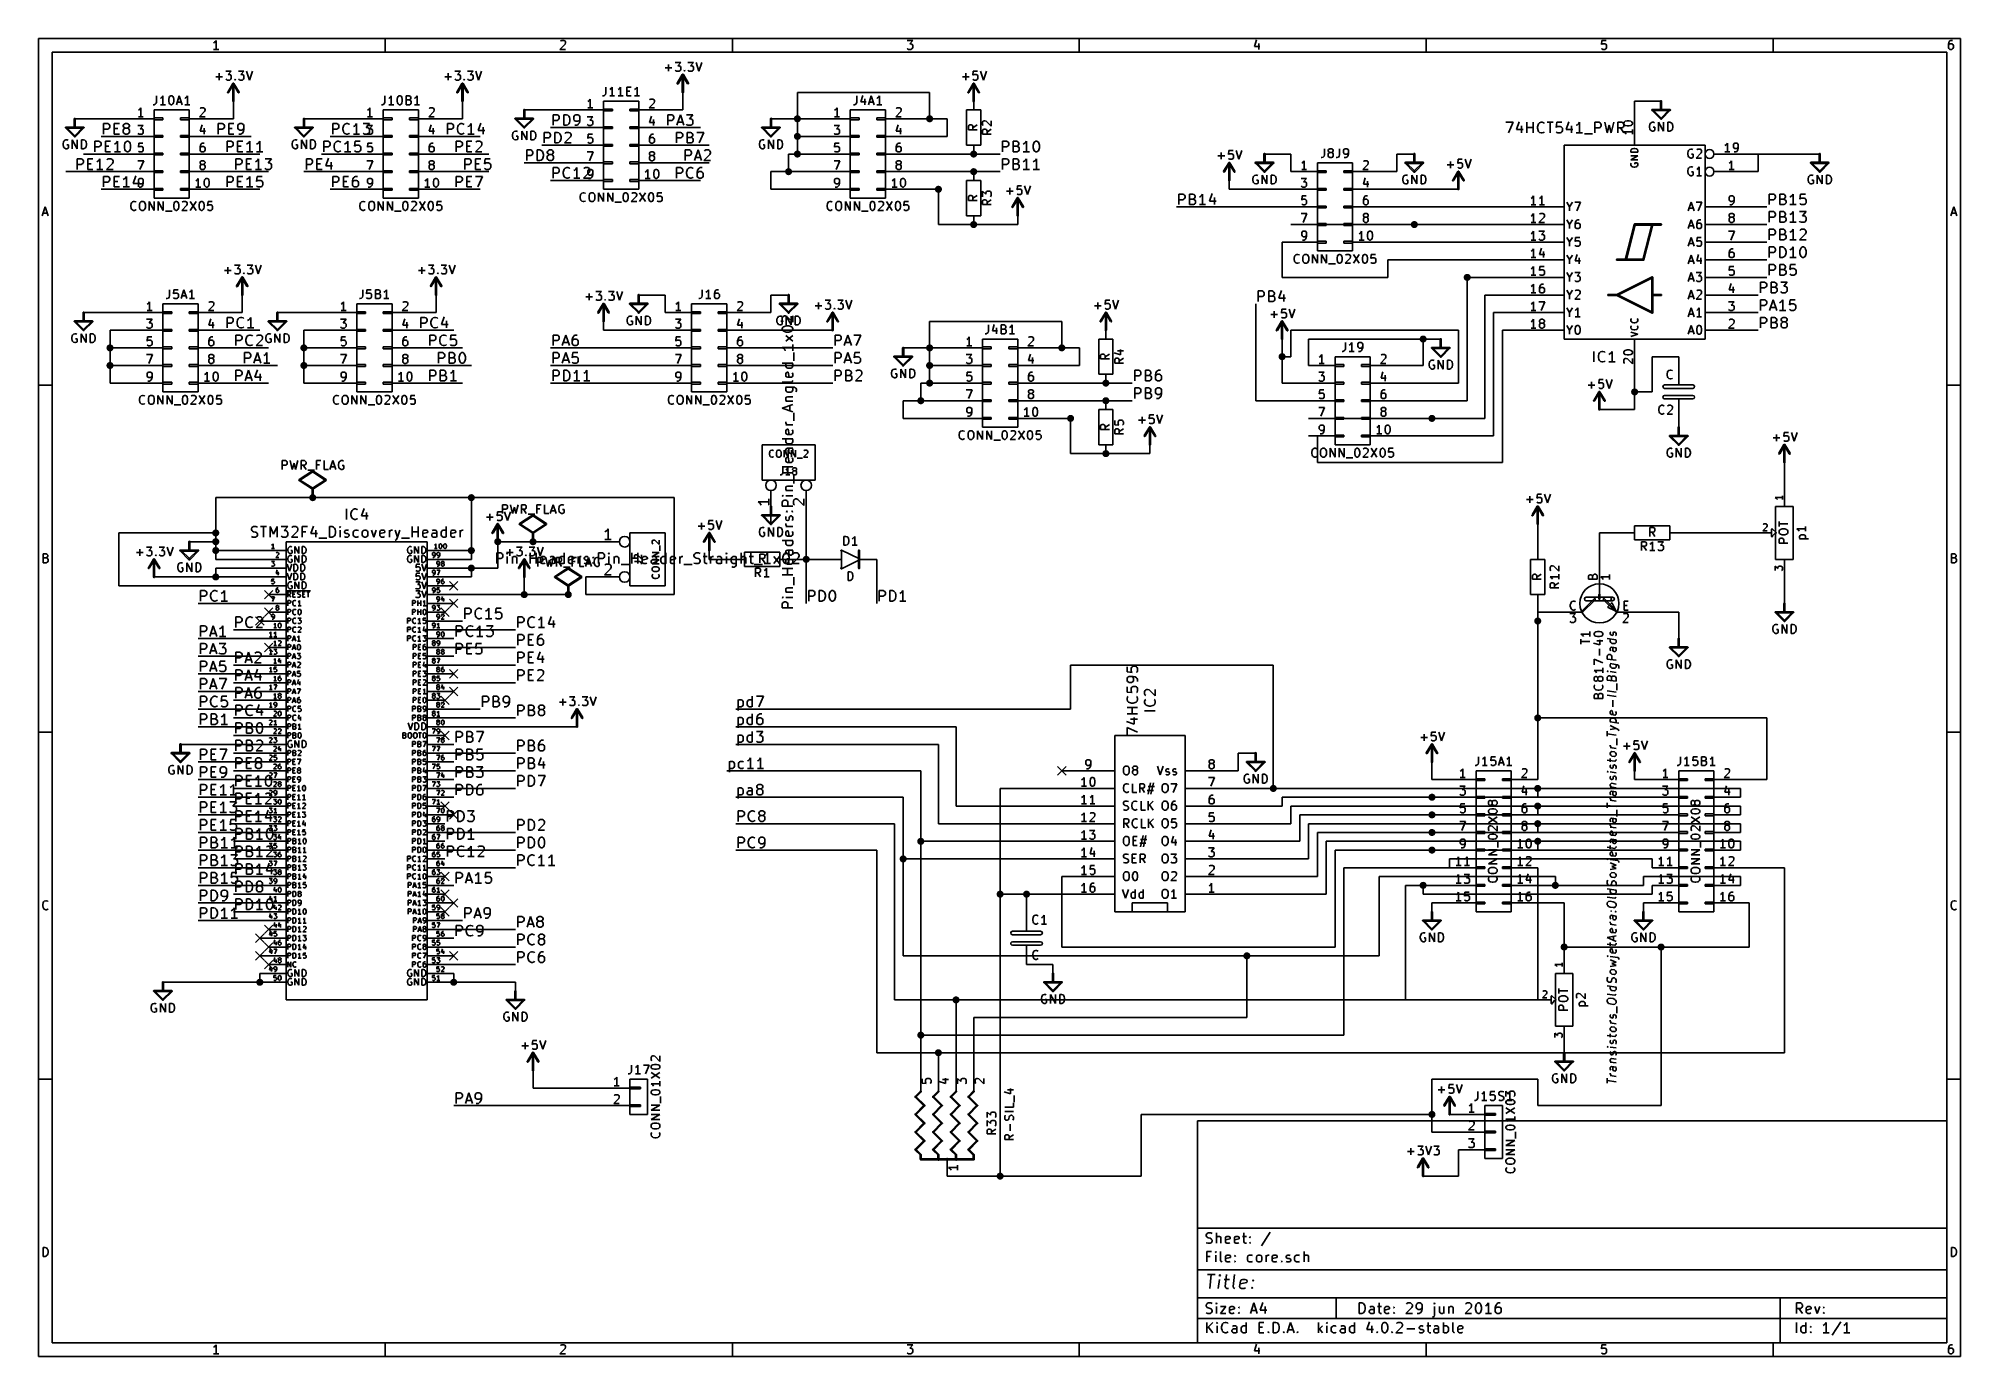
# Model space of a CAD drawing. Extents: x 10 to 287, y -200 to -10.
import ezdxf

# ---------------------------------------------------------------- set-up
doc = ezdxf.new("R2010")
doc.units = 0
doc.header["$MEASUREMENT"] = 0
doc.layers.add('BLACK', color=7, linetype='CONTINUOUS')

msp = doc.modelspace()

# ---------------------------------------------------------------- linework, layer by layer
at = {"layer": 'Black'}
for p, q in [((84.1756, -22.5298), (84.1756, -21.0058)), ((84.1756, -21.0058), (84.7598, -21.0058)), ((84.7598, -21.8186), (84.1756, -21.8186)), ((84.7598, -21.0058), (84.9122, -21.082)), ((84.9122, -21.7424), (84.7598, -21.8186)), ((84.9122, -21.082), (84.9884, -21.1582)), ((84.9884, -21.6662), (84.9122, -21.7424)), ((84.9884, -21.1582), (85.0646, -21.3106)), ((85.0646, -21.5138), (84.9884, -21.6662)), ((85.0646, -21.3106), (85.0646, -21.5138)), ((85.6996, -22.5298), (85.6996, -21.0058)), ((85.6996, -21.0058), (86.0806, -21.0058)), ((86.0806, -21.0058), (86.2838, -21.082)), ((86.2838, -21.082), (86.4362, -21.2344)), ((86.4362, -21.2344), (86.5124, -21.3614)), ((86.5124, -21.3614), (86.5886, -21.6662)), ((86.5886, -21.8694), (86.5124, -22.1742)), ((86.5886, -21.6662), (86.5886, -21.8694)), ((87.2236, -21.1582), (87.1474, -21.3106)), ((87.1474, -21.3106), (87.1474, -21.6662)), ((87.1474, -21.6662), (87.2236, -21.8186)), ((87.2998, -21.082), (87.2236, -21.1582)), ((87.2236, -21.8186), (87.2998, -21.8694)), ((87.4522, -21.0058), (87.2998, -21.082)), ((87.2998, -21.8694), (87.4522, -21.9456)), ((87.7316, -21.0058), (87.4522, -21.0058)), ((87.4522, -21.9456), (87.7316, -21.9456)), ((87.884, -21.082), (87.7316, -21.0058)), ((87.7316, -21.9456), (87.884, -21.8694)), ((87.9602, -21.1582), (87.884, -21.082)), ((87.884, -21.8694), (87.9602, -21.8186)), ((88.0364, -21.3106), (87.9602, -21.1582)), ((87.9602, -21.8186), (88.0364, -21.6662)), ((87.9602, -22.1742), (88.0364, -21.8694)), ((88.0364, -21.8694), (88.0364, -21.3106)), ((100.686, -22.5298), (100.686, -21.0058)), ((100.686, -21.0058), (101.27, -21.0058)), ((101.27, -21.8186), (100.686, -21.8186)), ((101.27, -21.0058), (101.422, -21.082)), ((101.422, -21.7424), (101.27, -21.8186)), ((101.422, -21.082), (101.498, -21.1582)), ((101.498, -21.6662), (101.422, -21.7424)), ((101.498, -21.1582), (101.575, -21.3106)), ((101.575, -21.5138), (101.498, -21.6662)), ((101.575, -21.3106), (101.575, -21.5138)), ((102.006, -22.5298), (102.514, -21.0058)), ((102.133, -22.098), (102.87, -22.098)), ((102.514, -21.0058), (103.022, -22.5298)), ((103.378, -21.0058), (104.318, -21.0058)), ((104.318, -21.0058), (103.81, -21.59)), ((103.81, -21.59), (104.013, -21.59)), ((104.013, -21.59), (104.165, -21.6662)), ((104.165, -21.6662), (104.242, -21.7424)), ((104.242, -21.7424), (104.318, -21.8694)), ((104.318, -21.8694), (104.318, -22.2504)), ((18.1356, -26.3398), (18.1356, -24.8158)), ((18.1356, -24.8158), (18.7198, -24.8158)), ((18.7198, -24.8158), (18.8722, -24.892)), ((18.8722, -24.892), (18.9484, -24.9682)), ((19.4056, -23.7998), (19.4056, -22.2758)), ((19.4056, -22.2758), (19.9898, -22.2758)), ((19.9898, -23.0886), (19.4056, -23.0886)), ((19.6596, -26.3398), (19.6596, -24.8158)), ((19.6596, -24.8158), (20.3962, -24.8158)), ((19.9898, -22.2758), (20.1422, -22.352)), ((20.1422, -23.0124), (19.9898, -23.0886)), ((20.1422, -22.352), (20.2184, -22.4282)), ((20.2184, -22.9362), (20.1422, -23.0124)), ((20.2184, -22.4282), (20.2946, -22.5806)), ((20.2946, -22.7838), (20.2184, -22.9362)), ((20.2946, -22.5806), (20.2946, -22.7838)), ((20.9296, -23.7998), (20.9296, -22.2758)), ((20.9296, -22.2758), (21.6662, -22.2758)), ((20.9296, -23.0124), (21.4376, -23.0124)), ((21.6662, -23.7998), (20.9296, -23.7998)), ((21.4122, -24.8158), (21.2598, -25.0444)), ((21.4122, -26.3398), (21.4122, -24.8158)), ((22.225, -22.5806), (22.3012, -22.4282)), ((22.225, -22.6314), (22.225, -22.5806)), ((22.3012, -22.7838), (22.225, -22.6314)), ((22.3012, -23.0886), (22.225, -23.2156)), ((22.225, -23.2156), (22.225, -23.5204)), ((22.225, -23.5204), (22.3012, -23.6474)), ((22.3012, -22.4282), (22.3774, -22.352)), ((22.3774, -22.86), (22.3012, -22.7838)), ((22.3774, -23.0124), (22.3012, -23.0886)), ((22.3012, -23.6474), (22.3774, -23.7236)), ((22.3774, -22.352), (22.5298, -22.2758)), ((22.5298, -22.9362), (22.3774, -22.86)), ((22.5298, -22.9362), (22.3774, -23.0124)), ((22.3774, -23.7236), (22.5298, -23.7998)), ((22.5298, -22.2758), (22.8092, -22.2758)), ((22.8092, -22.9362), (22.5298, -22.9362)), ((22.5298, -23.7998), (22.8092, -23.7998)), ((22.5552, -24.9682), (22.6314, -24.892)), ((22.6314, -24.892), (22.7838, -24.8158)), ((22.7838, -24.8158), (22.9108, -24.8158)), ((22.8092, -22.2758), (22.9616, -22.352)), ((22.9616, -22.86), (22.8092, -22.9362)), ((22.9616, -23.0124), (22.8092, -22.9362)), ((22.8092, -23.7998), (22.9616, -23.7236)), ((22.9108, -24.8158), (23.0632, -24.892)), ((22.9616, -22.352), (23.0378, -22.4282)), ((23.0378, -22.7838), (22.9616, -22.86)), ((23.0378, -23.0886), (22.9616, -23.0124)), ((22.9616, -23.7236), (23.0378, -23.6474)), ((23.0378, -22.4282), (23.114, -22.5806)), ((23.114, -22.6314), (23.0378, -22.7838)), ((23.114, -23.2156), (23.0378, -23.0886)), ((23.0378, -23.6474), (23.114, -23.5204)), ((23.0632, -24.892), (23.1394, -24.9682)), ((23.114, -22.5806), (23.114, -22.6314)), ((23.114, -23.5204), (23.114, -23.2156)), ((35.9156, -23.7998), (35.9156, -22.2758)), ((35.9156, -22.2758), (36.4998, -22.2758)), ((36.4998, -23.0886), (35.9156, -23.0886)), ((36.4998, -22.2758), (36.6522, -22.352)), ((36.6522, -23.0124), (36.4998, -23.0886)), ((36.6522, -22.352), (36.7284, -22.4282)), ((36.7284, -22.9362), (36.6522, -23.0124)), ((36.7284, -22.4282), (36.8046, -22.5806)), ((36.8046, -22.7838), (36.7284, -22.9362)), ((36.8046, -22.5806), (36.8046, -22.7838)), ((37.1856, -26.3398), (37.1856, -24.8158)), ((37.1856, -24.8158), (37.7698, -24.8158)), ((37.4396, -23.7998), (37.4396, -22.2758)), ((37.4396, -22.2758), (38.1762, -22.2758)), ((37.4396, -23.0124), (37.9476, -23.0124)), ((38.1762, -23.7998), (37.4396, -23.7998)), ((37.7698, -24.8158), (37.9222, -24.892)), ((37.9222, -24.892), (37.9984, -24.9682)), ((38.7096, -26.3398), (38.7096, -24.8158)), ((38.7096, -24.8158), (39.4462, -24.8158)), ((38.8112, -22.4282), (38.735, -22.5806)), ((38.735, -22.5806), (38.735, -22.9362)), ((38.735, -22.9362), (38.8112, -23.0886)), ((38.8874, -22.352), (38.8112, -22.4282)), ((38.8112, -23.0886), (38.8874, -23.1394)), ((39.0398, -22.2758), (38.8874, -22.352)), ((38.8874, -23.1394), (39.0398, -23.2156)), ((38.8874, -23.7998), (39.1922, -23.7998)), ((39.3192, -22.2758), (39.0398, -22.2758)), ((39.0398, -23.2156), (39.3192, -23.2156)), ((39.1922, -23.7998), (39.3192, -23.7236)), ((39.4716, -22.352), (39.3192, -22.2758)), ((39.3192, -23.2156), (39.4716, -23.1394)), ((39.3192, -23.7236), (39.3954, -23.6474)), ((39.3954, -23.6474), (39.5478, -23.4442)), ((39.5478, -22.4282), (39.4716, -22.352)), ((39.4716, -23.1394), (39.5478, -23.0886)), ((39.624, -22.5806), (39.5478, -22.4282)), ((39.5478, -23.0886), (39.624, -22.9362)), ((39.5478, -23.4442), (39.624, -23.1394)), ((39.624, -23.1394), (39.624, -22.5806)), ((40.4622, -24.8158), (40.3098, -25.0444)), ((40.4622, -26.3398), (40.4622, -24.8158)), ((41.91, -24.8158), (41.7576, -25.0444)), ((41.91, -26.3398), (41.91, -24.8158)), ((51.1556, -26.3398), (51.1556, -24.8158)), ((51.1556, -24.8158), (51.7398, -24.8158)), ((51.7398, -24.8158), (51.8922, -24.892)), ((51.8922, -24.892), (51.9684, -24.9682)), ((52.4256, -23.7998), (52.4256, -22.2758)), ((52.4256, -22.2758), (53.0098, -22.2758)), ((53.0098, -23.0886), (52.4256, -23.0886)), ((52.7558, -25.0444), (52.9082, -24.892)), ((52.9082, -24.892), (53.1114, -24.8158)), ((53.0098, -22.2758), (53.1622, -22.352)), ((53.1622, -23.0124), (53.0098, -23.0886)), ((53.1114, -24.8158), (53.2638, -24.8158)), ((53.1622, -22.352), (53.2384, -22.4282)), ((53.2384, -22.9362), (53.1622, -23.0124)), ((53.2384, -22.4282), (53.3146, -22.5806)), ((53.3146, -22.7838), (53.2384, -22.9362)), ((53.2638, -24.8158), (53.4924, -24.892)), ((53.3146, -22.5806), (53.3146, -22.7838)), ((53.4924, -24.892), (53.5686, -24.9682)), ((53.8734, -22.9362), (53.9496, -22.6314)), ((53.8734, -23.1394), (53.8734, -22.9362)), ((53.9496, -23.4442), (53.8734, -23.1394)), ((53.9496, -22.6314), (54.0258, -22.5044)), ((54.0258, -23.5966), (53.9496, -23.4442)), ((54.0258, -22.5044), (54.1782, -22.352)), ((54.1782, -23.7236), (54.0258, -23.5966)), ((54.1782, -22.352), (54.3814, -22.2758)), ((54.3814, -23.7998), (54.1782, -23.7236)), ((54.3814, -22.2758), (54.5338, -22.2758)), ((54.5338, -23.7998), (54.3814, -23.7998)), ((54.5846, -24.8158), (54.4322, -25.0444)), ((54.5338, -22.2758), (54.7624, -22.352)), ((54.7624, -23.7236), (54.5338, -23.7998)), ((54.5846, -26.3398), (54.5846, -24.8158)), ((54.7624, -22.352), (54.8386, -22.4282)), ((54.8386, -23.6474), (54.7624, -23.7236)), ((55.5498, -22.6314), (55.3974, -22.7076)), ((56.2864, -23.7998), (55.3974, -23.7998)), ((55.7022, -22.5044), (55.5498, -22.6314)), ((55.6514, -24.8158), (55.5752, -25.5524)), ((56.388, -24.8158), (55.6514, -24.8158)), ((55.8546, -22.2758), (55.7022, -22.5044)), ((55.8546, -23.7998), (55.8546, -22.2758)), ((56.7944, -22.2758), (57.7342, -22.2758)), ((56.8452, -23.7236), (56.7944, -23.6474)), ((56.9976, -23.7998), (56.8452, -23.7236)), ((57.4294, -23.7998), (56.9976, -23.7998)), ((57.7342, -22.2758), (57.2262, -22.86)), ((57.2262, -22.86), (57.4294, -22.86)), ((57.4294, -22.86), (57.5818, -22.9362)), ((57.5818, -23.7236), (57.4294, -23.7998)), ((57.5818, -22.9362), (57.658, -23.0124)), ((57.658, -23.6474), (57.5818, -23.7236)), ((57.658, -23.0124), (57.7342, -23.1394)), ((57.7342, -23.5204), (57.658, -23.6474)), ((57.7342, -23.1394), (57.7342, -23.5204)), ((68.9356, -23.7998), (68.9356, -22.2758)), ((68.9356, -22.2758), (69.5198, -22.2758)), ((69.5198, -23.0886), (68.9356, -23.0886)), ((69.5198, -22.2758), (69.6722, -22.352)), ((69.6722, -23.0124), (69.5198, -23.0886)), ((69.6722, -22.352), (69.7484, -22.4282)), ((69.7484, -22.9362), (69.6722, -23.0124)), ((69.7484, -22.4282), (69.8246, -22.5806)), ((69.8246, -22.7838), (69.7484, -22.9362)), ((69.8246, -22.5806), (69.8246, -22.7838)), ((70.2056, -26.3398), (70.2056, -24.8158)), ((70.2056, -24.8158), (70.7898, -24.8158)), ((70.3834, -22.9362), (70.4596, -22.6314)), ((70.3834, -23.1394), (70.3834, -22.9362)), ((70.4596, -23.4442), (70.3834, -23.1394)), ((70.4596, -22.6314), (70.5358, -22.5044)), ((70.5358, -23.5966), (70.4596, -23.4442)), ((70.5358, -22.5044), (70.6882, -22.352)), ((70.6882, -23.7236), (70.5358, -23.5966)), ((70.6882, -22.352), (70.8914, -22.2758)), ((70.8914, -23.7998), (70.6882, -23.7236)), ((70.7898, -24.8158), (70.9422, -24.892)), ((70.8914, -22.2758), (71.0438, -22.2758)), ((71.0438, -23.7998), (70.8914, -23.7998)), ((70.9422, -24.892), (71.0184, -24.9682)), ((71.0438, -22.2758), (71.2724, -22.352)), ((71.2724, -23.7236), (71.0438, -23.7998)), ((71.2724, -22.352), (71.3486, -22.4282)), ((71.3486, -23.6474), (71.2724, -23.7236)), ((71.7296, -26.3398), (71.7296, -24.8158)), ((71.7296, -24.8158), (72.4662, -24.8158)), ((72.0598, -22.6314), (71.9074, -22.7076)), ((72.7964, -23.7998), (71.9074, -23.7998)), ((72.2122, -22.5044), (72.0598, -22.6314)), ((72.3646, -22.2758), (72.2122, -22.5044)), ((72.3646, -23.7998), (72.3646, -22.2758)), ((73.025, -24.9682), (73.1012, -24.892)), ((73.1012, -24.892), (73.2536, -24.8158)), ((73.2536, -24.8158), (73.6092, -24.8158)), ((73.7362, -22.1996), (73.3552, -23.2918)), ((73.3552, -23.2918), (74.3204, -23.2918)), ((73.6092, -24.8158), (73.7616, -24.892)), ((73.7616, -24.892), (73.8378, -24.9682)), ((74.0918, -22.7838), (74.0918, -23.7998)), ((82.9056, -25.0698), (82.9056, -23.5458)), ((82.9056, -23.5458), (83.4898, -23.5458)), ((83.4898, -24.3586), (82.9056, -24.3586)), ((83.4898, -23.5458), (83.6422, -23.622)), ((83.6422, -24.2824), (83.4898, -24.3586)), ((83.6422, -23.622), (83.7184, -23.6982)), ((83.7184, -24.2062), (83.6422, -24.2824)), ((83.7184, -23.6982), (83.7946, -23.8506)), ((83.7946, -24.0538), (83.7184, -24.2062)), ((83.7946, -23.8506), (83.7946, -24.0538)), ((84.4296, -25.0698), (84.4296, -23.5458)), ((84.4296, -23.5458), (84.8106, -23.5458)), ((84.8106, -23.5458), (85.0138, -23.622)), ((85.0138, -23.622), (85.1662, -23.7744)), ((85.1662, -24.8666), (85.0138, -24.9936)), ((85.1662, -23.7744), (85.2424, -23.9014)), ((85.2424, -24.7142), (85.1662, -24.8666)), ((85.2424, -23.9014), (85.3186, -24.2062)), ((85.3186, -24.4094), (85.2424, -24.7142)), ((85.3186, -24.2062), (85.3186, -24.4094)), ((86.0806, -22.5298), (85.6996, -22.5298)), ((86.6902, -24.2062), (85.8266, -25.0698)), ((85.8774, -23.6982), (85.9536, -23.622)), ((85.9536, -23.622), (86.106, -23.5458)), ((86.2838, -22.4536), (86.0806, -22.5298)), ((86.106, -23.5458), (86.4616, -23.5458)), ((86.4362, -22.3266), (86.2838, -22.4536)), ((86.5124, -22.1742), (86.4362, -22.3266)), ((86.4616, -23.5458), (86.614, -23.622)), ((86.614, -23.622), (86.6902, -23.6982)), ((86.6902, -23.6982), (86.7664, -23.8506)), ((86.7664, -23.9776), (86.6902, -24.2062)), ((86.7664, -23.8506), (86.7664, -23.9776)), ((87.2998, -22.5298), (87.6046, -22.5298)), ((87.6046, -22.5298), (87.7316, -22.4536)), ((87.7316, -22.4536), (87.8078, -22.3774)), ((87.8078, -22.3774), (87.9602, -22.1742)), ((101.956, -25.0698), (101.956, -23.5458)), ((101.956, -23.5458), (102.54, -23.5458)), ((102.54, -24.3586), (101.956, -24.3586)), ((102.54, -23.5458), (102.692, -23.622)), ((102.692, -24.2824), (102.54, -24.3586)), ((102.692, -23.622), (102.768, -23.6982)), ((102.768, -24.2062), (102.692, -24.2824)), ((102.768, -23.6982), (102.845, -23.8506)), ((102.845, -24.0538), (102.768, -24.2062)), ((102.845, -23.8506), (102.845, -24.0538)), ((103.429, -22.4536), (103.378, -22.3774)), ((103.581, -22.5298), (103.429, -22.4536)), ((103.48, -25.0698), (103.48, -23.5458)), ((103.48, -23.5458), (103.988, -23.5458)), ((103.988, -24.2824), (103.48, -24.2824)), ((104.013, -22.5298), (103.581, -22.5298)), ((103.988, -23.5458), (104.14, -23.622)), ((104.14, -24.2062), (103.988, -24.2824)), ((103.988, -24.2824), (104.216, -24.3586)), ((104.165, -22.4536), (104.013, -22.5298)), ((104.14, -23.622), (104.216, -23.6982)), ((104.216, -24.13), (104.14, -24.2062)), ((104.242, -22.3774), (104.165, -22.4536)), ((104.216, -23.6982), (104.292, -23.8506)), ((104.292, -23.9776), (104.216, -24.13)), ((104.216, -24.3586), (104.292, -24.4094)), ((104.292, -24.9174), (104.216, -24.9936)), ((104.318, -22.2504), (104.242, -22.3774)), ((104.292, -23.8506), (104.292, -23.9776)), ((104.292, -24.4094), (104.369, -24.5618)), ((104.369, -24.7904), (104.292, -24.9174)), ((104.369, -24.5618), (104.369, -24.7904)), ((104.877, -23.5458), (105.893, -23.5458)), ((105.893, -23.5458), (105.232, -25.0698)), ((148.946, -26.3398), (148.946, -24.8158)), ((148.946, -24.8158), (149.53, -24.8158)), ((149.53, -24.8158), (149.682, -24.892)), ((149.682, -24.892), (149.758, -24.9682)), ((150.47, -26.3398), (150.47, -24.8158)), ((150.47, -24.8158), (150.978, -24.8158)), ((150.978, -24.8158), (151.13, -24.892)), ((151.13, -24.892), (151.206, -24.9682)), ((152.375, -24.8158), (152.222, -25.0444)), ((152.375, -26.3398), (152.375, -24.8158)), ((153.518, -24.9682), (153.594, -24.892)), ((153.594, -24.892), (153.746, -24.8158)), ((153.746, -24.8158), (153.873, -24.8158)), ((153.873, -24.8158), (154.026, -24.892)), ((154.026, -24.892), (154.102, -24.9682)), ((15.5956, -28.8798), (15.5956, -27.3558)), ((15.5956, -27.3558), (16.1798, -27.3558)), ((16.1798, -27.3558), (16.3322, -27.432)), ((16.3322, -27.432), (16.4084, -27.5082)), ((16.4084, -27.5082), (16.4846, -27.6606)), ((16.4846, -27.6606), (16.4846, -27.8638)), ((17.1196, -28.8798), (17.1196, -27.3558)), ((17.1196, -27.3558), (17.8562, -27.3558)), ((18.7198, -25.6286), (18.1356, -25.6286)), ((18.7198, -27.5844), (18.5674, -27.7114)), ((18.8722, -25.5524), (18.7198, -25.6286)), ((18.8722, -27.3558), (18.7198, -27.5844)), ((18.9484, -25.4762), (18.8722, -25.5524)), ((18.8722, -28.8798), (18.8722, -27.3558)), ((18.9484, -24.9682), (19.0246, -25.1206)), ((19.0246, -25.3238), (18.9484, -25.4762)), ((19.0246, -25.1206), (19.0246, -25.3238)), ((19.6596, -25.5524), (20.1676, -25.5524)), ((20.3962, -26.3398), (19.6596, -26.3398)), ((19.8628, -27.5082), (19.939, -27.432)), ((19.939, -27.432), (20.0914, -27.3558)), ((20.0914, -27.3558), (20.447, -27.3558)), ((20.447, -27.3558), (20.5994, -27.432)), ((20.5994, -27.432), (20.6756, -27.5082)), ((20.6756, -27.5082), (20.7518, -27.6606)), ((20.7518, -27.6606), (20.7518, -27.7876)), ((21.1074, -25.1714), (20.955, -25.2476)), ((21.844, -26.3398), (20.955, -26.3398)), ((21.2598, -25.0444), (21.1074, -25.1714)), ((22.4028, -25.4), (22.479, -25.1206)), ((22.4028, -25.7556), (22.4028, -25.4)), ((22.479, -26.0604), (22.4028, -25.7556)), ((22.479, -25.1206), (22.5552, -24.9682)), ((22.5552, -26.1874), (22.479, -26.0604)), ((22.6314, -26.2636), (22.5552, -26.1874)), ((22.7838, -26.3398), (22.6314, -26.2636)), ((22.9108, -26.3398), (22.7838, -26.3398)), ((23.0632, -26.2636), (22.9108, -26.3398)), ((23.1394, -26.1874), (23.0632, -26.2636)), ((23.1394, -24.9682), (23.2156, -25.1206)), ((23.2156, -26.0604), (23.1394, -26.1874)), ((23.2156, -25.1206), (23.2918, -25.4)), ((23.2918, -25.7556), (23.2156, -26.0604)), ((23.2918, -25.4), (23.2918, -25.7556)), ((37.7698, -25.6286), (37.1856, -25.6286)), ((37.9222, -25.5524), (37.7698, -25.6286)), ((37.9984, -25.4762), (37.9222, -25.5524)), ((37.9984, -24.9682), (38.0746, -25.1206)), ((38.0746, -25.3238), (37.9984, -25.4762)), ((38.0746, -25.1206), (38.0746, -25.3238)), ((38.4556, -28.8798), (38.4556, -27.3558)), ((38.4556, -27.3558), (39.0398, -27.3558)), ((38.7096, -25.5524), (39.2176, -25.5524)), ((39.4462, -26.3398), (38.7096, -26.3398)), ((39.0398, -27.3558), (39.1922, -27.432)), ((39.1922, -27.432), (39.2684, -27.5082)), ((39.2684, -27.5082), (39.3446, -27.6606)), ((39.3446, -27.6606), (39.3446, -27.8638)), ((39.9796, -28.8798), (39.9796, -27.3558)), ((39.9796, -27.3558), (40.7162, -27.3558)), ((40.1574, -25.1714), (40.005, -25.2476)), ((40.894, -26.3398), (40.005, -26.3398)), ((40.3098, -25.0444), (40.1574, -25.1714)), ((41.5798, -27.5844), (41.4274, -27.7114)), ((41.6052, -25.1714), (41.4528, -25.2476)), ((42.3418, -26.3398), (41.4528, -26.3398)), ((41.7322, -27.3558), (41.5798, -27.5844)), ((41.7576, -25.0444), (41.6052, -25.1714)), ((41.7322, -28.8798), (41.7322, -27.3558)), ((42.672, -27.3558), (43.6118, -27.3558)), ((43.6118, -27.3558), (43.1038, -27.94)), ((48.6156, -28.8798), (48.6156, -27.3558)), ((48.6156, -27.3558), (49.1998, -27.3558)), ((49.1998, -27.3558), (49.3522, -27.432)), ((49.3522, -27.432), (49.4284, -27.5082)), ((49.4284, -27.5082), (49.5046, -27.6606)), ((49.5046, -27.6606), (49.5046, -27.8638)), ((50.1396, -28.8798), (50.1396, -27.3558)), ((50.1396, -27.3558), (50.8762, -27.3558)), ((51.7398, -25.6286), (51.1556, -25.6286)), ((51.816, -27.2796), (51.435, -28.3718)), ((51.8922, -25.5524), (51.7398, -25.6286)), ((51.9684, -25.4762), (51.8922, -25.5524)), ((51.9684, -24.9682), (52.0446, -25.1206)), ((52.0446, -25.3238), (51.9684, -25.4762)), ((52.0446, -25.1206), (52.0446, -25.3238)), ((52.6034, -25.4762), (52.6796, -25.1714)), ((52.6034, -25.6794), (52.6034, -25.4762)), ((52.6796, -25.9842), (52.6034, -25.6794)), ((52.6796, -25.1714), (52.7558, -25.0444)), ((52.7558, -26.1366), (52.6796, -25.9842)), ((52.9082, -26.2636), (52.7558, -26.1366)), ((53.1114, -26.3398), (52.9082, -26.2636)), ((53.2638, -26.3398), (53.1114, -26.3398)), ((53.4924, -26.2636), (53.2638, -26.3398)), ((53.5686, -26.1874), (53.4924, -26.2636)), ((54.2798, -25.1714), (54.1274, -25.2476)), ((55.0164, -26.3398), (54.1274, -26.3398)), ((54.4322, -25.0444), (54.2798, -25.1714)), ((55.5752, -25.5524), (55.6514, -25.4762)), ((55.6514, -26.2636), (55.5752, -26.1874)), ((55.6514, -25.4762), (55.8038, -25.4)), ((55.8038, -26.3398), (55.6514, -26.2636)), ((55.8038, -25.4), (56.1594, -25.4)), ((56.1594, -26.3398), (55.8038, -26.3398)), ((56.1594, -25.4), (56.3118, -25.4762)), ((56.3118, -26.2636), (56.1594, -26.3398)), ((56.3118, -25.4762), (56.388, -25.5524)), ((56.388, -26.1874), (56.3118, -26.2636)), ((56.388, -25.5524), (56.4642, -25.6794)), ((56.4642, -26.0604), (56.388, -26.1874)), ((56.4642, -25.6794), (56.4642, -26.0604)), ((70.7898, -25.6286), (70.2056, -25.6286)), ((70.9422, -25.5524), (70.7898, -25.6286)), ((71.0184, -25.4762), (70.9422, -25.5524)), ((71.0184, -24.9682), (71.0946, -25.1206)), ((71.0946, -25.3238), (71.0184, -25.4762)), ((71.0946, -25.1206), (71.0946, -25.3238)), ((71.4756, -28.8798), (71.4756, -27.3558)), ((71.4756, -27.3558), (72.0598, -27.3558)), ((71.7296, -25.5524), (72.2376, -25.5524)), ((72.4662, -26.3398), (71.7296, -26.3398)), ((72.0598, -27.3558), (72.2122, -27.432)), ((72.2122, -27.432), (72.2884, -27.5082)), ((72.2884, -27.5082), (72.3646, -27.6606)), ((72.3646, -27.6606), (72.3646, -27.8638)), ((73.8378, -25.4762), (72.9742, -26.3398)), ((72.9742, -26.3398), (73.914, -26.3398)), ((72.9996, -28.8798), (72.9996, -27.3558)), ((72.9996, -27.3558), (73.7362, -27.3558)), ((73.8378, -24.9682), (73.914, -25.1206)), ((73.914, -25.2476), (73.8378, -25.4762)), ((73.914, -25.1206), (73.914, -25.2476)), ((74.3712, -27.3558), (74.295, -28.0924)), ((75.1078, -27.3558), (74.3712, -27.3558)), ((80.3656, -27.6098), (80.3656, -26.0858)), ((80.3656, -26.0858), (80.9498, -26.0858)), ((80.9498, -26.8986), (80.3656, -26.8986)), ((80.9498, -26.0858), (81.1022, -26.162)), ((81.1022, -26.8224), (80.9498, -26.8986)), ((81.1022, -26.162), (81.1784, -26.2382)), ((81.1784, -26.7462), (81.1022, -26.8224)), ((81.1784, -26.2382), (81.2546, -26.3906)), ((81.2546, -26.5938), (81.1784, -26.7462)), ((81.2546, -26.3906), (81.2546, -26.5938)), ((81.8896, -27.6098), (81.8896, -26.0858)), ((81.8896, -26.0858), (82.2706, -26.0858)), ((82.2706, -27.6098), (81.8896, -27.6098)), ((82.2706, -26.0858), (82.4738, -26.162)), ((82.4738, -27.5336), (82.2706, -27.6098)), ((82.4738, -26.162), (82.6262, -26.3144)), ((82.6262, -27.4066), (82.4738, -27.5336)), ((82.6262, -26.3144), (82.7024, -26.4414)), ((82.7024, -27.2542), (82.6262, -27.4066)), ((82.7024, -26.4414), (82.7786, -26.7462)), ((82.7786, -26.9494), (82.7024, -27.2542)), ((82.7786, -26.7462), (82.7786, -26.9494)), ((83.3374, -26.3906), (83.4136, -26.2382)), ((83.3374, -26.4414), (83.3374, -26.3906)), ((83.4136, -26.5938), (83.3374, -26.4414)), ((83.4136, -26.8986), (83.3374, -27.0256)), ((83.3374, -27.0256), (83.3374, -27.3304)), ((83.3374, -27.3304), (83.4136, -27.4574)), ((83.4136, -26.2382), (83.4898, -26.162)), ((83.4898, -26.67), (83.4136, -26.5938)), ((83.4898, -26.8224), (83.4136, -26.8986)), ((83.4136, -27.4574), (83.4898, -27.5336)), ((83.4898, -26.162), (83.6422, -26.0858)), ((83.6422, -26.7462), (83.4898, -26.67)), ((83.6422, -26.7462), (83.4898, -26.8224)), ((83.4898, -27.5336), (83.6422, -27.6098)), ((83.6422, -26.0858), (83.9216, -26.0858)), ((83.9216, -26.7462), (83.6422, -26.7462)), ((83.6422, -27.6098), (83.9216, -27.6098)), ((83.9216, -26.0858), (84.074, -26.162)), ((84.074, -26.67), (83.9216, -26.7462)), ((84.074, -26.8224), (83.9216, -26.7462)), ((83.9216, -27.6098), (84.074, -27.5336)), ((84.074, -26.162), (84.1502, -26.2382)), ((84.1502, -26.5938), (84.074, -26.67)), ((84.1502, -26.8986), (84.074, -26.8224)), ((84.074, -27.5336), (84.1502, -27.4574)), ((84.1502, -26.2382), (84.2264, -26.3906)), ((84.2264, -26.4414), (84.1502, -26.5938)), ((84.2264, -27.0256), (84.1502, -26.8986)), ((84.1502, -27.4574), (84.2264, -27.3304)), ((84.2264, -26.3906), (84.2264, -26.4414)), ((84.2264, -27.3304), (84.2264, -27.0256)), ((84.8106, -25.0698), (84.4296, -25.0698)), ((85.0138, -24.9936), (84.8106, -25.0698)), ((85.8266, -25.0698), (86.7664, -25.0698)), ((103.226, -27.6098), (103.226, -26.0858)), ((103.226, -26.0858), (103.81, -26.0858)), ((103.81, -26.8986), (103.226, -26.8986)), ((104.064, -25.0698), (103.48, -25.0698)), ((103.81, -26.0858), (103.962, -26.162)), ((103.962, -26.8224), (103.81, -26.8986)), ((103.962, -26.162), (104.038, -26.2382)), ((104.038, -26.7462), (103.962, -26.8224)), ((104.038, -26.2382), (104.115, -26.3906)), ((104.115, -26.5938), (104.038, -26.7462)), ((104.216, -24.9936), (104.064, -25.0698)), ((104.115, -26.3906), (104.115, -26.5938)), ((104.546, -27.6098), (105.054, -26.0858)), ((104.673, -27.178), (105.41, -27.178)), ((105.054, -26.0858), (105.562, -27.6098)), ((106.782, -26.7462), (105.918, -27.6098)), ((105.918, -27.6098), (106.858, -27.6098)), ((105.969, -26.2382), (106.045, -26.162)), ((106.045, -26.162), (106.197, -26.0858)), ((106.197, -26.0858), (106.553, -26.0858)), ((106.553, -26.0858), (106.705, -26.162)), ((106.705, -26.162), (106.782, -26.2382)), ((106.782, -26.2382), (106.858, -26.3906)), ((106.858, -26.5176), (106.782, -26.7462)), ((106.858, -26.3906), (106.858, -26.5176)), ((149.53, -25.6286), (148.946, -25.6286)), ((148.946, -28.8798), (148.946, -27.3558)), ((148.946, -27.3558), (149.53, -27.3558)), ((149.682, -25.5524), (149.53, -25.6286)), ((149.53, -27.3558), (149.682, -27.432)), ((149.758, -25.4762), (149.682, -25.5524)), ((149.682, -27.432), (149.758, -27.5082)), ((149.758, -24.9682), (149.835, -25.1206)), ((149.835, -25.3238), (149.758, -25.4762)), ((149.758, -27.5082), (149.835, -27.6606)), ((149.835, -25.1206), (149.835, -25.3238)), ((149.835, -27.6606), (149.835, -27.8638)), ((150.978, -25.5524), (150.47, -25.5524)), ((151.054, -26.3398), (150.47, -26.3398)), ((150.47, -28.8798), (150.47, -27.3558)), ((150.47, -27.3558), (150.978, -27.3558)), ((151.13, -25.4762), (150.978, -25.5524)), ((150.978, -25.5524), (151.206, -25.6286)), ((150.978, -27.3558), (151.13, -27.432)), ((151.206, -26.2636), (151.054, -26.3398)), ((151.206, -25.4), (151.13, -25.4762)), ((151.13, -27.432), (151.206, -27.5082)), ((151.206, -24.9682), (151.282, -25.1206)), ((151.282, -25.2476), (151.206, -25.4)), ((151.206, -25.6286), (151.282, -25.6794)), ((151.282, -26.1874), (151.206, -26.2636)), ((151.206, -27.5082), (151.282, -27.6606)), ((151.282, -25.1206), (151.282, -25.2476)), ((151.282, -25.6794), (151.359, -25.8318)), ((151.359, -26.0604), (151.282, -26.1874)), ((151.282, -27.6606), (151.282, -27.7876)), ((151.359, -25.8318), (151.359, -26.0604)), ((152.07, -25.1714), (151.917, -25.2476)), ((152.806, -26.3398), (151.917, -26.3398)), ((152.222, -25.0444), (152.07, -25.1714)), ((152.222, -27.5844), (152.07, -27.7114)), ((152.375, -27.3558), (152.222, -27.5844)), ((152.375, -28.8798), (152.375, -27.3558)), ((153.365, -25.4), (153.441, -25.1206)), ((153.365, -25.7556), (153.365, -25.4)), ((153.441, -26.0604), (153.365, -25.7556)), ((153.441, -25.1206), (153.518, -24.9682)), ((153.518, -26.1874), (153.441, -26.0604)), ((153.594, -26.2636), (153.518, -26.1874)), ((153.67, -27.5844), (153.518, -27.7114)), ((153.746, -26.3398), (153.594, -26.2636)), ((153.822, -27.3558), (153.67, -27.5844)), ((153.873, -26.3398), (153.746, -26.3398)), ((153.822, -28.8798), (153.822, -27.3558)), ((154.026, -26.2636), (153.873, -26.3398)), ((154.102, -26.1874), (154.026, -26.2636)), ((154.102, -24.9682), (154.178, -25.1206)), ((154.178, -26.0604), (154.102, -26.1874)), ((154.178, -25.1206), (154.254, -25.4)), ((154.254, -25.7556), (154.178, -26.0604)), ((154.254, -25.4), (154.254, -25.7556)), ((16.1798, -28.1686), (15.5956, -28.1686)), ((16.3322, -28.0924), (16.1798, -28.1686)), ((16.4084, -28.0162), (16.3322, -28.0924)), ((16.4846, -27.8638), (16.4084, -28.0162)), ((17.1196, -28.0924), (17.6276, -28.0924)), ((17.8562, -28.8798), (17.1196, -28.8798)), ((18.5674, -27.7114), (18.415, -27.7876)), ((19.304, -28.8798), (18.415, -28.8798)), ((19.4056, -31.4198), (19.4056, -29.8958)), ((19.4056, -29.8958), (19.9898, -29.8958)), ((20.6756, -28.0162), (19.812, -28.8798)), ((19.812, -28.8798), (20.7518, -28.8798)), ((19.9898, -29.8958), (20.1422, -29.972)), ((20.1422, -29.972), (20.2184, -30.0482)), ((20.2184, -30.0482), (20.2946, -30.2006)), ((20.2946, -30.4038), (20.2184, -30.5562)), ((20.2946, -30.2006), (20.2946, -30.4038)), ((20.7518, -27.7876), (20.6756, -28.0162)), ((20.9296, -31.4198), (20.9296, -29.8958)), ((20.9296, -29.8958), (21.6662, -29.8958)), ((22.3774, -30.2514), (22.225, -30.3276)), ((22.5298, -30.1244), (22.3774, -30.2514)), ((22.6822, -29.8958), (22.5298, -30.1244)), ((22.6822, -31.4198), (22.6822, -29.8958)), ((24.0538, -29.8196), (23.6728, -30.9118)), ((24.4094, -30.4038), (24.4094, -31.4198)), ((37.1856, -31.4198), (37.1856, -29.8958)), ((37.1856, -29.8958), (37.7698, -29.8958)), ((37.7698, -29.8958), (37.9222, -29.972)), ((37.9222, -29.972), (37.9984, -30.0482)), ((37.9984, -30.0482), (38.0746, -30.2006)), ((38.0746, -30.4038), (37.9984, -30.5562)), ((38.0746, -30.2006), (38.0746, -30.4038)), ((39.0398, -28.1686), (38.4556, -28.1686)), ((38.7096, -31.4198), (38.7096, -29.8958)), ((38.7096, -29.8958), (39.4462, -29.8958)), ((39.1922, -28.0924), (39.0398, -28.1686)), ((39.2684, -28.0162), (39.1922, -28.0924)), ((39.3446, -27.8638), (39.2684, -28.0162)), ((39.9796, -28.0924), (40.4876, -28.0924)), ((40.7162, -28.8798), (39.9796, -28.8798)), ((40.1574, -30.2514), (40.005, -30.3276)), ((40.3098, -30.1244), (40.1574, -30.2514)), ((40.4622, -29.8958), (40.3098, -30.1244)), ((40.4622, -31.4198), (40.4622, -29.8958)), ((41.4274, -27.7114), (41.275, -27.7876)), ((42.164, -28.8798), (41.275, -28.8798)), ((41.529, -29.8958), (41.4528, -30.6324)), ((42.2656, -29.8958), (41.529, -29.8958)), ((42.7228, -28.8036), (42.672, -28.7274)), ((42.8752, -28.8798), (42.7228, -28.8036)), ((43.307, -28.8798), (42.8752, -28.8798)), ((43.1038, -27.94), (43.307, -27.94)), ((43.307, -27.94), (43.4594, -28.0162)), ((43.4594, -28.8036), (43.307, -28.8798)), ((43.4594, -28.0162), (43.5356, -28.0924)), ((43.5356, -28.7274), (43.4594, -28.8036)), ((43.5356, -28.0924), (43.6118, -28.2194)), ((43.6118, -28.6004), (43.5356, -28.7274)), ((43.6118, -28.2194), (43.6118, -28.6004)), ((49.1998, -28.1686), (48.6156, -28.1686)), ((49.3522, -28.0924), (49.1998, -28.1686)), ((49.4284, -28.0162), (49.3522, -28.0924)), ((49.5046, -27.8638), (49.4284, -28.0162)), ((50.1396, -28.0924), (50.6476, -28.0924)), ((50.8762, -28.8798), (50.1396, -28.8798)), ((51.435, -28.3718), (52.4002, -28.3718)), ((52.1716, -27.8638), (52.1716, -28.8798)), ((52.4256, -31.4198), (52.4256, -29.8958)), ((52.4256, -29.8958), (53.0098, -29.8958)), ((53.0098, -29.8958), (53.1622, -29.972)), ((53.1622, -29.972), (53.2384, -30.0482)), ((53.2384, -30.0482), (53.3146, -30.2006)), ((53.3146, -30.4038), (53.2384, -30.5562)), ((53.3146, -30.2006), (53.3146, -30.4038)), ((53.9496, -31.4198), (53.9496, -29.8958)), ((53.9496, -29.8958), (54.6862, -29.8958)), ((55.3212, -30.2514), (55.245, -30.5562)), ((55.4736, -30.0482), (55.3212, -30.2514)), ((55.5498, -29.972), (55.4736, -30.0482)), ((55.7022, -29.8958), (55.5498, -29.972)), ((55.9816, -29.8958), (55.7022, -29.8958)), ((70.2056, -31.4198), (70.2056, -29.8958)), ((70.2056, -29.8958), (70.7898, -29.8958)), ((70.7898, -29.8958), (70.9422, -29.972)), ((70.9422, -29.972), (71.0184, -30.0482)), ((71.0184, -30.0482), (71.0946, -30.2006)), ((71.0946, -30.4038), (71.0184, -30.5562)), ((71.0946, -30.2006), (71.0946, -30.4038)), ((72.0598, -28.1686), (71.4756, -28.1686)), ((71.7296, -31.4198), (71.7296, -29.8958)), ((71.7296, -29.8958), (72.4662, -29.8958)), ((72.2122, -28.0924), (72.0598, -28.1686)), ((72.2884, -28.0162), (72.2122, -28.0924)), ((72.3646, -27.8638), (72.2884, -28.0162)), ((72.9742, -29.8958), (73.9902, -29.8958)), ((72.9996, -28.0924), (73.5076, -28.0924)), ((73.7362, -28.8798), (72.9996, -28.8798)), ((73.9902, -29.8958), (73.3298, -31.4198)), ((74.295, -28.0924), (74.3712, -28.0162)), ((74.3712, -28.8036), (74.295, -28.7274)), ((74.3712, -28.0162), (74.5236, -27.94)), ((74.5236, -28.8798), (74.3712, -28.8036)), ((74.5236, -27.94), (74.8792, -27.94)), ((74.8792, -28.8798), (74.5236, -28.8798)), ((74.8792, -27.94), (75.0316, -28.0162)), ((75.0316, -28.8036), (74.8792, -28.8798)), ((75.0316, -28.0162), (75.1078, -28.0924)), ((75.1078, -28.7274), (75.0316, -28.8036)), ((75.1078, -28.0924), (75.184, -28.2194)), ((75.184, -28.6004), (75.1078, -28.7274)), ((75.184, -28.2194), (75.184, -28.6004)), ((84.1756, -30.1498), (84.1756, -28.6258)), ((84.1756, -28.6258), (84.7598, -28.6258)), ((84.7598, -29.4386), (84.1756, -29.4386)), ((84.7598, -28.6258), (84.9122, -28.702)), ((84.9122, -29.3624), (84.7598, -29.4386)), ((84.9122, -28.702), (84.9884, -28.7782)), ((84.9884, -29.2862), (84.9122, -29.3624)), ((84.9884, -28.7782), (85.0646, -28.9306)), ((85.0646, -29.1338), (84.9884, -29.2862)), ((85.0646, -28.9306), (85.0646, -29.1338)), ((85.6234, -29.2862), (85.6996, -28.9814)), ((85.6234, -29.4894), (85.6234, -29.2862)), ((85.6996, -29.7942), (85.6234, -29.4894)), ((85.6996, -28.9814), (85.7758, -28.8544)), ((85.7758, -29.9466), (85.6996, -29.7942)), ((85.7758, -28.8544), (85.9282, -28.702)), ((85.9282, -30.0736), (85.7758, -29.9466)), ((85.9282, -28.702), (86.1314, -28.6258)), ((86.1314, -30.1498), (85.9282, -30.0736)), ((86.1314, -28.6258), (86.2838, -28.6258)), ((86.2838, -30.1498), (86.1314, -30.1498)), ((86.2838, -28.6258), (86.5124, -28.702)), ((86.5124, -30.0736), (86.2838, -30.1498)), ((86.5124, -28.702), (86.5886, -28.7782)), ((86.5886, -29.9974), (86.5124, -30.0736)), ((87.2998, -28.9814), (87.1474, -29.0576)), ((88.0364, -30.1498), (87.1474, -30.1498)), ((87.4522, -28.8544), (87.2998, -28.9814)), ((87.6046, -28.6258), (87.4522, -28.8544)), ((87.6046, -30.1498), (87.6046, -28.6258)), ((89.408, -29.2862), (88.5444, -30.1498)), ((88.5444, -30.1498), (89.4842, -30.1498)), ((88.5952, -28.7782), (88.6714, -28.702)), ((88.6714, -28.702), (88.8238, -28.6258)), ((88.8238, -28.6258), (89.1794, -28.6258)), ((89.1794, -28.6258), (89.3318, -28.702)), ((89.3318, -28.702), (89.408, -28.7782)), ((89.408, -28.7782), (89.4842, -28.9306)), ((89.4842, -29.0576), (89.408, -29.2862)), ((89.4842, -28.9306), (89.4842, -29.0576)), ((101.956, -30.1498), (101.956, -28.6258)), ((101.956, -28.6258), (102.54, -28.6258)), ((102.54, -29.4386), (101.956, -29.4386)), ((102.54, -28.6258), (102.692, -28.702)), ((102.692, -29.3624), (102.54, -29.4386)), ((102.692, -28.702), (102.768, -28.7782)), ((102.768, -29.2862), (102.692, -29.3624)), ((102.768, -28.7782), (102.845, -28.9306)), ((102.845, -29.1338), (102.768, -29.2862)), ((102.845, -28.9306), (102.845, -29.1338)), ((103.403, -29.2862), (103.48, -28.9814)), ((103.403, -29.4894), (103.403, -29.2862)), ((103.48, -29.7942), (103.403, -29.4894)), ((103.48, -28.9814), (103.556, -28.8544)), ((103.556, -29.9466), (103.48, -29.7942)), ((103.556, -28.8544), (103.708, -28.702)), ((103.708, -30.0736), (103.556, -29.9466)), ((103.708, -28.702), (103.911, -28.6258)), ((103.911, -30.1498), (103.708, -30.0736)), ((103.911, -28.6258), (104.064, -28.6258)), ((104.064, -30.1498), (103.911, -30.1498)), ((104.064, -28.6258), (104.292, -28.702)), ((104.292, -30.0736), (104.064, -30.1498)), ((104.292, -28.702), (104.369, -28.7782)), ((104.369, -29.9974), (104.292, -30.0736)), ((105.004, -28.9814), (104.927, -29.2862)), ((104.927, -29.2862), (104.927, -29.8704)), ((105.004, -29.3624), (104.927, -29.4894)), ((104.927, -29.8704), (105.004, -29.9974)), ((105.156, -28.7782), (105.004, -28.9814)), ((105.08, -29.2862), (105.004, -29.3624)), ((105.004, -29.9974), (105.08, -30.0736)), ((105.232, -29.21), (105.08, -29.2862)), ((105.08, -30.0736), (105.232, -30.1498)), ((105.232, -28.702), (105.156, -28.7782)), ((105.385, -28.6258), (105.232, -28.702)), ((105.512, -29.21), (105.232, -29.21)), ((105.232, -30.1498), (105.512, -30.1498)), ((105.664, -28.6258), (105.385, -28.6258)), ((105.664, -29.2862), (105.512, -29.21)), ((105.512, -30.1498), (105.664, -30.0736)), ((105.74, -29.3624), (105.664, -29.2862)), ((105.664, -30.0736), (105.74, -29.9974)), ((105.816, -29.4894), (105.74, -29.3624)), ((105.74, -29.9974), (105.816, -29.8704)), ((105.816, -29.8704), (105.816, -29.4894)), ((149.53, -28.1686), (148.946, -28.1686)), ((149.682, -28.0924), (149.53, -28.1686)), ((149.758, -28.0162), (149.682, -28.0924)), ((149.835, -27.8638), (149.758, -28.0162)), ((150.978, -28.0924), (150.47, -28.0924)), ((151.054, -28.8798), (150.47, -28.8798)), ((151.13, -28.0162), (150.978, -28.0924)), ((150.978, -28.0924), (151.206, -28.1686)), ((151.206, -28.8036), (151.054, -28.8798)), ((151.206, -27.94), (151.13, -28.0162)), ((151.282, -27.7876), (151.206, -27.94)), ((151.206, -28.1686), (151.282, -28.2194)), ((151.282, -28.7274), (151.206, -28.8036)), ((151.282, -28.2194), (151.359, -28.3718)), ((151.359, -28.6004), (151.282, -28.7274)), ((151.359, -28.3718), (151.359, -28.6004)), ((152.07, -27.7114), (151.917, -27.7876)), ((152.806, -28.8798), (151.917, -28.8798)), ((153.518, -27.7114), (153.365, -27.7876)), ((154.254, -28.8798), (153.365, -28.8798)), ((19.9898, -30.7086), (19.4056, -30.7086)), ((20.1422, -30.6324), (19.9898, -30.7086)), ((20.2184, -30.5562), (20.1422, -30.6324)), ((20.9296, -30.6324), (21.4376, -30.6324)), ((21.6662, -31.4198), (20.9296, -31.4198)), ((23.114, -31.4198), (22.225, -31.4198)), ((23.6728, -30.9118), (24.638, -30.9118)), ((37.7698, -30.7086), (37.1856, -30.7086)), ((37.9222, -30.6324), (37.7698, -30.7086)), ((37.9984, -30.5562), (37.9222, -30.6324)), ((38.7096, -30.6324), (39.2176, -30.6324)), ((39.4462, -31.4198), (38.7096, -31.4198)), ((40.894, -31.4198), (40.005, -31.4198)), ((41.4528, -30.6324), (41.529, -30.5562)), ((41.529, -31.3436), (41.4528, -31.2674)), ((41.529, -30.5562), (41.6814, -30.48)), ((41.6814, -31.4198), (41.529, -31.3436)), ((41.6814, -30.48), (42.037, -30.48)), ((42.037, -31.4198), (41.6814, -31.4198)), ((42.037, -30.48), (42.1894, -30.5562)), ((42.1894, -31.3436), (42.037, -31.4198)), ((42.1894, -30.5562), (42.2656, -30.6324)), ((42.2656, -31.2674), (42.1894, -31.3436)), ((42.2656, -30.6324), (42.3418, -30.7594)), ((42.3418, -31.1404), (42.2656, -31.2674)), ((42.3418, -30.7594), (42.3418, -31.1404)), ((53.0098, -30.7086), (52.4256, -30.7086)), ((53.1622, -30.6324), (53.0098, -30.7086)), ((53.2384, -30.5562), (53.1622, -30.6324)), ((53.9496, -30.6324), (54.4576, -30.6324)), ((54.6862, -31.4198), (53.9496, -31.4198)), ((55.245, -30.5562), (55.245, -31.1404)), ((55.3212, -30.6324), (55.245, -30.7594)), ((55.245, -31.1404), (55.3212, -31.2674)), ((55.3974, -30.5562), (55.3212, -30.6324)), ((55.3212, -31.2674), (55.3974, -31.3436)), ((55.5498, -30.48), (55.3974, -30.5562)), ((55.3974, -31.3436), (55.5498, -31.4198)), ((55.8292, -30.48), (55.5498, -30.48)), ((55.5498, -31.4198), (55.8292, -31.4198)), ((55.9816, -30.5562), (55.8292, -30.48)), ((55.8292, -31.4198), (55.9816, -31.3436)), ((56.0578, -30.6324), (55.9816, -30.5562)), ((55.9816, -31.3436), (56.0578, -31.2674)), ((56.134, -30.7594), (56.0578, -30.6324)), ((56.0578, -31.2674), (56.134, -31.1404)), ((56.134, -31.1404), (56.134, -30.7594)), ((70.7898, -30.7086), (70.2056, -30.7086)), ((70.9422, -30.6324), (70.7898, -30.7086)), ((71.0184, -30.5562), (70.9422, -30.6324)), ((71.7296, -30.6324), (72.2376, -30.6324)), ((72.4662, -31.4198), (71.7296, -31.4198)), ((174.346, -33.9598), (174.346, -32.4358)), ((174.346, -32.4358), (174.93, -32.4358)), ((174.93, -32.4358), (175.082, -32.512)), ((175.082, -33.1724), (174.93, -33.2486)), ((175.082, -32.512), (175.158, -32.5882)), ((175.158, -33.0962), (175.082, -33.1724)), ((175.158, -32.5882), (175.235, -32.7406)), ((175.235, -32.9438), (175.158, -33.0962)), ((175.235, -32.7406), (175.235, -32.9438)), ((175.87, -33.9598), (175.87, -32.4358)), ((175.87, -32.4358), (176.378, -32.4358)), ((176.378, -33.1724), (175.87, -33.1724)), ((176.378, -32.4358), (176.53, -32.512)), ((176.53, -33.0962), (176.378, -33.1724)), ((176.378, -33.1724), (176.606, -33.2486)), ((176.53, -32.512), (176.606, -32.5882)), ((176.606, -33.02), (176.53, -33.0962)), ((176.606, -32.5882), (176.682, -32.7406)), ((176.682, -32.8676), (176.606, -33.02)), ((176.682, -32.7406), (176.682, -32.8676)), ((177.47, -32.7914), (177.317, -32.8676)), ((177.622, -32.6644), (177.47, -32.7914)), ((177.775, -32.4358), (177.622, -32.6644)), ((177.775, -33.9598), (177.775, -32.4358)), ((179.146, -32.3596), (178.765, -33.4518)), ((179.502, -32.9438), (179.502, -33.9598)), ((259.436, -33.9598), (259.436, -32.4358)), ((259.436, -32.4358), (260.02, -32.4358)), ((260.02, -32.4358), (260.172, -32.512)), ((260.172, -33.1724), (260.02, -33.2486)), ((260.172, -32.512), (260.248, -32.5882)), ((260.248, -33.0962), (260.172, -33.1724)), ((260.248, -32.5882), (260.325, -32.7406)), ((260.325, -32.9438), (260.248, -33.0962)), ((260.325, -32.7406), (260.325, -32.9438)), ((260.96, -33.9598), (260.96, -32.4358)), ((260.96, -32.4358), (261.468, -32.4358)), ((261.468, -33.1724), (260.96, -33.1724)), ((261.468, -32.4358), (261.62, -32.512)), ((261.62, -33.0962), (261.468, -33.1724)), ((261.468, -33.1724), (261.696, -33.2486)), ((261.62, -32.512), (261.696, -32.5882)), ((261.696, -33.02), (261.62, -33.0962)), ((261.696, -32.5882), (261.772, -32.7406)), ((261.772, -32.8676), (261.696, -33.02)), ((261.772, -32.7406), (261.772, -32.8676)), ((262.56, -32.7914), (262.407, -32.8676)), ((262.712, -32.6644), (262.56, -32.7914)), ((262.865, -32.4358), (262.712, -32.6644)), ((262.865, -33.9598), (262.865, -32.4358)), ((263.931, -32.4358), (263.855, -33.1724)), ((263.855, -33.1724), (263.931, -33.0962)), ((264.668, -32.4358), (263.931, -32.4358)), ((263.931, -33.0962), (264.084, -33.02)), ((264.084, -33.02), (264.439, -33.02)), ((264.439, -33.02), (264.592, -33.0962)), ((264.592, -33.0962), (264.668, -33.1724)), ((264.668, -33.1724), (264.744, -33.2994)), ((174.93, -33.2486), (174.346, -33.2486)), ((176.454, -33.9598), (175.87, -33.9598)), ((176.606, -33.8836), (176.454, -33.9598)), ((176.606, -33.2486), (176.682, -33.2994)), ((176.682, -33.8074), (176.606, -33.8836)), ((176.682, -33.2994), (176.759, -33.4518)), ((176.759, -33.6804), (176.682, -33.8074)), ((176.759, -33.4518), (176.759, -33.6804)), ((178.206, -33.9598), (177.317, -33.9598)), ((178.765, -33.4518), (179.73, -33.4518)), ((260.02, -33.2486), (259.436, -33.2486)), ((259.436, -36.4998), (259.436, -34.9758)), ((259.436, -34.9758), (260.02, -34.9758)), ((260.02, -35.7886), (259.436, -35.7886)), ((260.02, -34.9758), (260.172, -35.052)), ((260.172, -35.7124), (260.02, -35.7886)), ((260.172, -35.052), (260.248, -35.1282)), ((260.248, -35.6362), (260.172, -35.7124)), ((260.248, -35.1282), (260.325, -35.2806)), ((260.325, -35.4838), (260.248, -35.6362)), ((260.325, -35.2806), (260.325, -35.4838)), ((261.544, -33.9598), (260.96, -33.9598)), ((260.96, -36.4998), (260.96, -34.9758)), ((260.96, -34.9758), (261.468, -34.9758)), ((261.468, -35.7124), (260.96, -35.7124)), ((261.468, -34.9758), (261.62, -35.052)), ((261.62, -35.6362), (261.468, -35.7124)), ((261.468, -35.7124), (261.696, -35.7886)), ((261.696, -33.8836), (261.544, -33.9598)), ((261.62, -35.052), (261.696, -35.1282)), ((261.696, -35.56), (261.62, -35.6362)), ((261.696, -33.2486), (261.772, -33.2994)), ((261.772, -33.8074), (261.696, -33.8836)), ((261.696, -35.1282), (261.772, -35.2806)), ((261.772, -35.4076), (261.696, -35.56)), ((261.696, -35.7886), (261.772, -35.8394)), ((261.772, -33.2994), (261.849, -33.4518)), ((261.849, -33.6804), (261.772, -33.8074)), ((261.772, -35.2806), (261.772, -35.4076)), ((261.772, -35.8394), (261.849, -35.9918)), ((261.849, -33.4518), (261.849, -33.6804)), ((261.849, -35.9918), (261.849, -36.2204)), ((263.296, -33.9598), (262.407, -33.9598)), ((262.56, -35.3314), (262.407, -35.4076)), ((262.712, -35.2044), (262.56, -35.3314)), ((262.865, -34.9758), (262.712, -35.2044)), ((262.865, -36.4998), (262.865, -34.9758)), ((263.804, -34.9758), (264.744, -34.9758)), ((263.931, -33.8836), (263.855, -33.8074)), ((264.084, -33.9598), (263.931, -33.8836)), ((264.439, -33.9598), (264.084, -33.9598)), ((264.744, -34.9758), (264.236, -35.56)), ((264.236, -35.56), (264.439, -35.56)), ((264.592, -33.8836), (264.439, -33.9598)), ((264.439, -35.56), (264.592, -35.6362)), ((264.668, -33.8074), (264.592, -33.8836)), ((264.592, -35.6362), (264.668, -35.7124)), ((264.744, -33.6804), (264.668, -33.8074)), ((264.668, -35.7124), (264.744, -35.8394)), ((264.744, -33.2994), (264.744, -33.6804)), ((264.744, -35.8394), (264.744, -36.2204)), ((259.436, -39.0398), (259.436, -37.5158)), ((259.436, -37.5158), (260.02, -37.5158)), ((260.02, -38.3286), (259.436, -38.3286)), ((260.02, -37.5158), (260.172, -37.592)), ((260.172, -38.2524), (260.02, -38.3286)), ((260.172, -37.592), (260.248, -37.6682)), ((260.248, -38.1762), (260.172, -38.2524)), ((260.248, -37.6682), (260.325, -37.8206)), ((260.325, -38.0238), (260.248, -38.1762)), ((260.325, -37.8206), (260.325, -38.0238)), ((261.544, -36.4998), (260.96, -36.4998)), ((260.96, -39.0398), (260.96, -37.5158)), ((260.96, -37.5158), (261.468, -37.5158)), ((261.468, -38.2524), (260.96, -38.2524)), ((261.468, -37.5158), (261.62, -37.592)), ((261.62, -38.1762), (261.468, -38.2524)), ((261.468, -38.2524), (261.696, -38.3286)), ((261.696, -36.4236), (261.544, -36.4998)), ((261.62, -37.592), (261.696, -37.6682)), ((261.696, -38.1), (261.62, -38.1762)), ((261.772, -36.3474), (261.696, -36.4236)), ((261.696, -37.6682), (261.772, -37.8206)), ((261.772, -37.9476), (261.696, -38.1)), ((261.696, -38.3286), (261.772, -38.3794)), ((261.849, -36.2204), (261.772, -36.3474)), ((261.772, -37.8206), (261.772, -37.9476)), ((261.772, -38.3794), (261.849, -38.5318)), ((261.849, -38.7604), (261.772, -38.8874)), ((261.849, -38.5318), (261.849, -38.7604)), ((263.296, -36.4998), (262.407, -36.4998)), ((262.56, -37.8714), (262.407, -37.9476)), ((262.712, -37.7444), (262.56, -37.8714)), ((262.865, -37.5158), (262.712, -37.7444)), ((262.865, -39.0398), (262.865, -37.5158)), ((263.855, -36.4236), (263.804, -36.3474)), ((264.668, -38.1762), (263.804, -39.0398)), ((264.008, -36.4998), (263.855, -36.4236)), ((263.855, -37.6682), (263.931, -37.592)), ((263.931, -37.592), (264.084, -37.5158)), ((264.439, -36.4998), (264.008, -36.4998)), ((264.084, -37.5158), (264.439, -37.5158)), ((264.592, -36.4236), (264.439, -36.4998)), ((264.439, -37.5158), (264.592, -37.592)), ((264.668, -36.3474), (264.592, -36.4236)), ((264.592, -37.592), (264.668, -37.6682)), ((264.744, -36.2204), (264.668, -36.3474)), ((264.668, -37.6682), (264.744, -37.8206)), ((264.744, -37.9476), (264.668, -38.1762)), ((264.744, -37.8206), (264.744, -37.9476)), ((259.436, -41.5798), (259.436, -40.0558)), ((259.436, -40.0558), (260.02, -40.0558)), ((260.02, -40.8686), (259.436, -40.8686)), ((260.02, -40.0558), (260.172, -40.132)), ((260.172, -40.7924), (260.02, -40.8686)), ((260.172, -40.132), (260.248, -40.2082)), ((260.248, -40.7162), (260.172, -40.7924)), ((260.248, -40.2082), (260.325, -40.3606)), ((260.325, -40.5638), (260.248, -40.7162)), ((260.325, -40.3606), (260.325, -40.5638)), ((261.544, -39.0398), (260.96, -39.0398)), ((260.96, -41.5798), (260.96, -40.0558)), ((260.96, -40.0558), (261.341, -40.0558)), ((261.341, -40.0558), (261.544, -40.132)), ((261.544, -41.5036), (261.341, -41.5798)), ((261.696, -38.9636), (261.544, -39.0398)), ((261.544, -40.132), (261.696, -40.2844)), ((261.696, -41.3766), (261.544, -41.5036)), ((261.772, -38.8874), (261.696, -38.9636)), ((261.696, -40.2844), (261.772, -40.4114)), ((261.772, -41.2242), (261.696, -41.3766)), ((261.772, -40.4114), (261.849, -40.7162)), ((261.849, -40.9194), (261.772, -41.2242)), ((261.849, -40.7162), (261.849, -40.9194)), ((263.296, -39.0398), (262.407, -39.0398)), ((262.56, -40.4114), (262.407, -40.4876)), ((262.712, -40.2844), (262.56, -40.4114)), ((262.865, -40.0558), (262.712, -40.2844)), ((262.865, -41.5798), (262.865, -40.0558)), ((263.804, -39.0398), (264.744, -39.0398)), ((263.855, -40.64), (263.931, -40.3606)), ((263.855, -40.9956), (263.855, -40.64)), ((263.931, -41.3004), (263.855, -40.9956)), ((263.931, -40.3606), (264.008, -40.2082)), ((264.008, -41.4274), (263.931, -41.3004)), ((264.008, -40.2082), (264.084, -40.132)), ((264.084, -41.5036), (264.008, -41.4274)), ((264.084, -40.132), (264.236, -40.0558)), ((264.236, -41.5798), (264.084, -41.5036)), ((264.236, -40.0558), (264.363, -40.0558)), ((264.363, -40.0558), (264.516, -40.132)), ((264.516, -41.5036), (264.363, -41.5798)), ((264.516, -40.132), (264.592, -40.2082)), ((264.592, -41.4274), (264.516, -41.5036)), ((264.592, -40.2082), (264.668, -40.3606)), ((264.668, -41.3004), (264.592, -41.4274)), ((264.668, -40.3606), (264.744, -40.64)), ((264.744, -40.9956), (264.668, -41.3004)), ((264.744, -40.64), (264.744, -40.9956)), ((259.436, -44.1198), (259.436, -42.5958)), ((259.436, -42.5958), (260.02, -42.5958)), ((260.02, -43.4086), (259.436, -43.4086)), ((260.02, -42.5958), (260.172, -42.672)), ((260.172, -43.3324), (260.02, -43.4086)), ((260.172, -42.672), (260.248, -42.7482)), ((260.248, -43.2562), (260.172, -43.3324)), ((260.248, -42.7482), (260.325, -42.9006)), ((260.325, -43.1038), (260.248, -43.2562)), ((260.325, -42.9006), (260.325, -43.1038)), ((261.341, -41.5798), (260.96, -41.5798)), ((260.96, -44.1198), (260.96, -42.5958)), ((260.96, -42.5958), (261.468, -42.5958)), ((261.468, -43.3324), (260.96, -43.3324)), ((261.544, -44.1198), (260.96, -44.1198)), ((261.468, -42.5958), (261.62, -42.672)), ((261.62, -43.2562), (261.468, -43.3324)), ((261.468, -43.3324), (261.696, -43.4086)), ((261.696, -44.0436), (261.544, -44.1198)), ((261.62, -42.672), (261.696, -42.7482)), ((261.696, -43.18), (261.62, -43.2562)), ((261.696, -42.7482), (261.772, -42.9006)), ((261.772, -43.0276), (261.696, -43.18)), ((261.696, -43.4086), (261.772, -43.4594)), ((261.772, -43.9674), (261.696, -44.0436)), ((261.772, -42.9006), (261.772, -43.0276)), ((261.772, -43.4594), (261.849, -43.6118)), ((261.849, -43.8404), (261.772, -43.9674)), ((261.849, -43.6118), (261.849, -43.8404)), ((263.296, -41.5798), (262.407, -41.5798)), ((262.484, -42.5958), (262.407, -43.3324)), ((262.407, -43.3324), (262.484, -43.2562)), ((262.484, -44.0436), (262.407, -43.9674)), ((263.22, -42.5958), (262.484, -42.5958)), ((262.484, -43.2562), (262.636, -43.18)), ((262.636, -44.1198), (262.484, -44.0436)), ((262.636, -43.18), (262.992, -43.18)), ((262.992, -44.1198), (262.636, -44.1198)), ((262.992, -43.18), (263.144, -43.2562)), ((263.144, -44.0436), (262.992, -44.1198)), ((263.144, -43.2562), (263.22, -43.3324)), ((263.22, -43.9674), (263.144, -44.0436)), ((263.22, -43.3324), (263.296, -43.4594)), ((263.296, -43.8404), (263.22, -43.9674)), ((263.296, -43.4594), (263.296, -43.8404)), ((264.363, -41.5798), (264.236, -41.5798)), ((185.776, -47.9298), (185.776, -46.4058)), ((185.776, -46.4058), (186.36, -46.4058)), ((186.36, -46.4058), (186.512, -46.482)), ((186.512, -46.482), (186.588, -46.5582)), ((186.588, -47.0662), (186.512, -47.1424)), ((186.588, -46.5582), (186.665, -46.7106)), ((186.665, -46.9138), (186.588, -47.0662)), ((186.665, -46.7106), (186.665, -46.9138)), ((187.3, -47.9298), (187.3, -46.4058)), ((187.3, -46.4058), (187.808, -46.4058)), ((187.808, -46.4058), (187.96, -46.482)), ((187.96, -47.0662), (187.808, -47.1424)), ((187.96, -46.482), (188.036, -46.5582)), ((188.036, -46.99), (187.96, -47.0662)), ((188.036, -46.5582), (188.112, -46.7106)), ((188.112, -46.8376), (188.036, -46.99)), ((188.112, -46.7106), (188.112, -46.8376)), ((189.128, -46.3296), (188.747, -47.4218)), ((189.484, -46.9138), (189.484, -47.9298)), ((258.166, -46.6598), (258.166, -45.1358)), ((258.166, -45.1358), (258.75, -45.1358)), ((258.75, -45.9486), (258.166, -45.9486)), ((258.75, -45.1358), (258.902, -45.212)), ((258.902, -45.8724), (258.75, -45.9486)), ((258.902, -45.212), (258.978, -45.2882)), ((258.978, -45.7962), (258.902, -45.8724)), ((258.978, -45.2882), (259.055, -45.4406)), ((259.055, -45.6438), (258.978, -45.7962)), ((259.055, -45.4406), (259.055, -45.6438)), ((259.69, -46.6598), (259.69, -45.1358)), ((259.69, -45.1358), (260.198, -45.1358)), ((260.198, -45.8724), (259.69, -45.8724)), ((260.274, -46.6598), (259.69, -46.6598)), ((260.198, -45.1358), (260.35, -45.212)), ((260.35, -45.7962), (260.198, -45.8724)), ((260.198, -45.8724), (260.426, -45.9486)), ((260.426, -46.5836), (260.274, -46.6598)), ((260.35, -45.212), (260.426, -45.2882)), ((260.426, -45.72), (260.35, -45.7962)), ((260.426, -45.2882), (260.502, -45.4406)), ((260.502, -45.5676), (260.426, -45.72)), ((260.426, -45.9486), (260.502, -45.9994)), ((260.502, -46.5074), (260.426, -46.5836)), ((260.502, -45.4406), (260.502, -45.5676)), ((260.502, -45.9994), (260.579, -46.1518)), ((260.579, -46.3804), (260.502, -46.5074)), ((260.579, -46.1518), (260.579, -46.3804)), ((261.087, -45.1358), (262.026, -45.1358)), ((261.137, -46.5836), (261.087, -46.5074)), ((261.29, -46.6598), (261.137, -46.5836)), ((261.722, -46.6598), (261.29, -46.6598)), ((262.026, -45.1358), (261.518, -45.72)), ((261.518, -45.72), (261.722, -45.72)), ((261.722, -45.72), (261.874, -45.7962)), ((261.874, -46.5836), (261.722, -46.6598)), ((261.874, -45.7962), (261.95, -45.8724)), ((261.95, -46.5074), (261.874, -46.5836)), ((261.95, -45.8724), (262.026, -45.9994)), ((262.026, -46.3804), (261.95, -46.5074)), ((262.026, -45.9994), (262.026, -46.3804)), ((186.36, -47.2186), (185.776, -47.2186)), ((186.512, -47.1424), (186.36, -47.2186)), ((187.808, -47.1424), (187.3, -47.1424)), ((187.884, -47.9298), (187.3, -47.9298)), ((187.808, -47.1424), (188.036, -47.2186)), ((188.036, -47.8536), (187.884, -47.9298)), ((188.036, -47.2186), (188.112, -47.2694)), ((188.112, -47.7774), (188.036, -47.8536)), ((188.112, -47.2694), (188.189, -47.4218)), ((188.189, -47.6504), (188.112, -47.7774)), ((188.189, -47.4218), (188.189, -47.6504)), ((188.747, -47.4218), (189.713, -47.4218)), ((258.166, -49.1998), (258.166, -47.6758)), ((258.166, -47.6758), (258.75, -47.6758)), ((258.75, -48.4886), (258.166, -48.4886)), ((258.75, -47.6758), (258.902, -47.752)), ((258.902, -48.4124), (258.75, -48.4886)), ((258.902, -47.752), (258.978, -47.8282)), ((258.978, -48.3362), (258.902, -48.4124)), ((258.978, -47.8282), (259.055, -47.9806)), ((259.055, -48.1838), (258.978, -48.3362)), ((259.055, -47.9806), (259.055, -48.1838)), ((259.486, -49.1998), (259.994, -47.6758)), ((259.613, -48.768), (260.35, -48.768)), ((259.994, -47.6758), (260.502, -49.1998)), ((261.061, -48.0314), (260.909, -48.1076)), ((261.798, -49.1998), (260.909, -49.1998)), ((261.214, -47.9044), (261.061, -48.0314)), ((261.366, -47.6758), (261.214, -47.9044)), ((261.366, -49.1998), (261.366, -47.6758)), ((262.433, -47.6758), (262.357, -48.4124)), ((262.357, -48.4124), (262.433, -48.3362)), ((262.433, -49.1236), (262.357, -49.0474)), ((263.169, -47.6758), (262.433, -47.6758)), ((262.433, -48.3362), (262.585, -48.26)), ((262.585, -49.1998), (262.433, -49.1236)), ((262.585, -48.26), (262.941, -48.26)), ((262.941, -49.1998), (262.585, -49.1998)), ((262.941, -48.26), (263.093, -48.3362)), ((263.093, -49.1236), (262.941, -49.1998)), ((263.093, -48.3362), (263.169, -48.4124)), ((263.169, -49.0474), (263.093, -49.1236)), ((263.169, -48.4124), (263.246, -48.5394)), ((263.246, -48.9204), (263.169, -49.0474)), ((263.246, -48.5394), (263.246, -48.9204)), ((37.1856, -51.7398), (37.1856, -50.2158)), ((37.1856, -50.2158), (37.7698, -50.2158)), ((37.7698, -51.0286), (37.1856, -51.0286)), ((37.7698, -50.2158), (37.9222, -50.292)), ((37.9222, -50.9524), (37.7698, -51.0286)), ((37.9222, -50.292), (37.9984, -50.3682)), ((37.9984, -50.8762), (37.9222, -50.9524)), ((37.9984, -50.3682), (38.0746, -50.5206)), ((38.0746, -50.7238), (37.9984, -50.8762)), ((38.0746, -50.5206), (38.0746, -50.7238)), ((38.6334, -50.8762), (38.7096, -50.5714)), ((38.6334, -51.0794), (38.6334, -50.8762)), ((38.7096, -51.3842), (38.6334, -51.0794)), ((38.7096, -50.5714), (38.7858, -50.4444)), ((38.7858, -51.5366), (38.7096, -51.3842)), ((38.7858, -50.4444), (38.9382, -50.292)), ((38.9382, -51.6636), (38.7858, -51.5366)), ((38.9382, -50.292), (39.1414, -50.2158)), ((39.1414, -51.7398), (38.9382, -51.6636)), ((39.1414, -50.2158), (39.2938, -50.2158)), ((39.2938, -51.7398), (39.1414, -51.7398)), ((39.2938, -50.2158), (39.5224, -50.292)), ((39.5224, -51.6636), (39.2938, -51.7398)), ((39.5224, -50.292), (39.5986, -50.3682)), ((39.5986, -51.5874), (39.5224, -51.6636)), ((40.3098, -50.5714), (40.1574, -50.6476)), ((41.0464, -51.7398), (40.1574, -51.7398)), ((40.4622, -50.4444), (40.3098, -50.5714)), ((40.6146, -50.2158), (40.4622, -50.4444)), ((40.6146, -51.7398), (40.6146, -50.2158)), ((65.1256, -51.7398), (65.1256, -50.2158)), ((65.1256, -50.2158), (65.7098, -50.2158)), ((65.7098, -51.0286), (65.1256, -51.0286)), ((65.7098, -50.2158), (65.8622, -50.292)), ((65.8622, -50.9524), (65.7098, -51.0286)), ((65.8622, -50.292), (65.9384, -50.3682)), ((65.9384, -50.8762), (65.8622, -50.9524)), ((65.9384, -50.3682), (66.0146, -50.5206)), ((66.0146, -50.7238), (65.9384, -50.8762)), ((66.0146, -50.5206), (66.0146, -50.7238)), ((66.5734, -50.8762), (66.6496, -50.5714)), ((66.5734, -51.0794), (66.5734, -50.8762)), ((66.6496, -51.3842), (66.5734, -51.0794)), ((66.6496, -50.5714), (66.7258, -50.4444)), ((66.7258, -51.5366), (66.6496, -51.3842)), ((66.7258, -50.4444), (66.8782, -50.292)), ((66.8782, -51.6636), (66.7258, -51.5366)), ((66.8782, -50.292), (67.0814, -50.2158)), ((67.0814, -51.7398), (66.8782, -51.6636)), ((67.0814, -50.2158), (67.2338, -50.2158)), ((67.2338, -51.7398), (67.0814, -51.7398)), ((67.2338, -50.2158), (67.4624, -50.292)), ((67.4624, -51.6636), (67.2338, -51.7398)), ((67.4624, -50.292), (67.5386, -50.3682)), ((67.5386, -51.5874), (67.4624, -51.6636)), ((68.4784, -50.1396), (68.0974, -51.2318)), ((68.0974, -51.2318), (69.0626, -51.2318)), ((68.834, -50.7238), (68.834, -51.7398)), ((258.166, -51.7398), (258.166, -50.2158)), ((258.166, -50.2158), (258.75, -50.2158)), ((258.75, -51.0286), (258.166, -51.0286)), ((258.75, -50.2158), (258.902, -50.292)), ((258.902, -50.9524), (258.75, -51.0286)), ((258.902, -50.292), (258.978, -50.3682)), ((258.978, -50.8762), (258.902, -50.9524)), ((258.978, -50.3682), (259.055, -50.5206)), ((259.055, -50.7238), (258.978, -50.8762)), ((259.055, -50.5206), (259.055, -50.7238)), ((259.69, -51.7398), (259.69, -50.2158)), ((259.69, -50.2158), (260.198, -50.2158)), ((260.198, -50.9524), (259.69, -50.9524)), ((260.274, -51.7398), (259.69, -51.7398)), ((260.198, -50.2158), (260.35, -50.292)), ((260.35, -50.8762), (260.198, -50.9524)), ((260.198, -50.9524), (260.426, -51.0286)), ((260.426, -51.6636), (260.274, -51.7398)), ((260.35, -50.292), (260.426, -50.3682)), ((260.426, -50.8), (260.35, -50.8762)), ((260.426, -50.3682), (260.502, -50.5206)), ((260.502, -50.6476), (260.426, -50.8)), ((260.426, -51.0286), (260.502, -51.0794)), ((260.502, -51.5874), (260.426, -51.6636)), ((260.502, -50.5206), (260.502, -50.6476)), ((260.502, -51.0794), (260.579, -51.2318)), ((260.579, -51.4604), (260.502, -51.5874)), ((260.579, -51.2318), (260.579, -51.4604)), ((261.137, -50.5206), (261.214, -50.3682)), ((261.137, -50.5714), (261.137, -50.5206)), ((261.214, -50.7238), (261.137, -50.5714)), ((261.214, -51.0286), (261.137, -51.1556)), ((261.137, -51.1556), (261.137, -51.4604)), ((261.137, -51.4604), (261.214, -51.5874)), ((261.214, -50.3682), (261.29, -50.292)), ((261.29, -50.8), (261.214, -50.7238)), ((261.29, -50.9524), (261.214, -51.0286)), ((261.214, -51.5874), (261.29, -51.6636)), ((261.29, -50.292), (261.442, -50.2158)), ((261.442, -50.8762), (261.29, -50.8)), ((261.442, -50.8762), (261.29, -50.9524)), ((261.29, -51.6636), (261.442, -51.7398)), ((261.442, -50.2158), (261.722, -50.2158)), ((261.722, -50.8762), (261.442, -50.8762)), ((261.442, -51.7398), (261.722, -51.7398)), ((261.722, -50.2158), (261.874, -50.292)), ((261.874, -50.8), (261.722, -50.8762)), ((261.874, -50.9524), (261.722, -50.8762)), ((261.722, -51.7398), (261.874, -51.6636)), ((261.874, -50.292), (261.95, -50.3682)), ((261.95, -50.7238), (261.874, -50.8)), ((261.95, -51.0286), (261.874, -50.9524)), ((261.874, -51.6636), (261.95, -51.5874)), ((261.95, -50.3682), (262.026, -50.5206)), ((262.026, -50.5714), (261.95, -50.7238)), ((262.026, -51.1556), (261.95, -51.0286)), ((261.95, -51.5874), (262.026, -51.4604)), ((262.026, -50.5206), (262.026, -50.5714)), ((262.026, -51.4604), (262.026, -51.1556)), ((38.4556, -54.2798), (38.4556, -52.7558)), ((38.4556, -52.7558), (39.0398, -52.7558)), ((39.0398, -53.5686), (38.4556, -53.5686)), ((39.0398, -52.7558), (39.1922, -52.832)), ((39.1922, -53.4924), (39.0398, -53.5686)), ((39.1922, -52.832), (39.2684, -52.9082)), ((39.2684, -53.4162), (39.1922, -53.4924)), ((39.2684, -52.9082), (39.3446, -53.0606)), ((39.3446, -53.2638), (39.2684, -53.4162)), ((39.3446, -53.0606), (39.3446, -53.2638)), ((39.7256, -56.8198), (39.7256, -55.2958)), ((39.7256, -55.2958), (40.3098, -55.2958)), ((39.9034, -53.4162), (39.9796, -53.1114)), ((39.9034, -53.6194), (39.9034, -53.4162)), ((39.9796, -53.9242), (39.9034, -53.6194)), ((39.9796, -53.1114), (40.0558, -52.9844)), ((40.0558, -54.0766), (39.9796, -53.9242)), ((40.0558, -52.9844), (40.2082, -52.832)), ((40.2082, -54.2036), (40.0558, -54.0766)), ((40.2082, -52.832), (40.4114, -52.7558)), ((40.4114, -54.2798), (40.2082, -54.2036)), ((40.3098, -55.2958), (40.4622, -55.372)), ((40.4114, -52.7558), (40.5638, -52.7558)), ((40.5638, -54.2798), (40.4114, -54.2798)), ((40.4622, -55.372), (40.5384, -55.4482)), ((40.5638, -52.7558), (40.7924, -52.832)), ((40.7924, -54.2036), (40.5638, -54.2798)), ((40.7924, -52.832), (40.8686, -52.9082)), ((40.8686, -54.1274), (40.7924, -54.2036)), ((41.0464, -56.8198), (41.5544, -55.2958)), ((42.2402, -53.4162), (41.3766, -54.2798)), ((41.3766, -54.2798), (42.3164, -54.2798)), ((41.4274, -52.9082), (41.5036, -52.832)), ((41.5036, -52.832), (41.656, -52.7558)), ((41.5544, -55.2958), (42.0624, -56.8198)), ((41.656, -52.7558), (42.0116, -52.7558)), ((42.0116, -52.7558), (42.164, -52.832)), ((42.164, -52.832), (42.2402, -52.9082)), ((42.2402, -52.9082), (42.3164, -53.0606)), ((42.3164, -53.1876), (42.2402, -53.4162)), ((42.3164, -53.0606), (42.3164, -53.1876)), ((42.926, -55.2958), (42.7736, -55.5244)), ((42.926, -56.8198), (42.926, -55.2958)), ((66.3956, -54.2798), (66.3956, -52.7558)), ((66.3956, -52.7558), (66.9798, -52.7558)), ((66.9798, -53.5686), (66.3956, -53.5686)), ((66.9798, -52.7558), (67.1322, -52.832)), ((67.1322, -53.4924), (66.9798, -53.5686)), ((67.1322, -52.832), (67.2084, -52.9082)), ((67.2084, -53.4162), (67.1322, -53.4924)), ((67.2084, -52.9082), (67.2846, -53.0606)), ((67.2846, -53.2638), (67.2084, -53.4162)), ((67.2846, -53.0606), (67.2846, -53.2638)), ((67.6656, -56.8198), (67.6656, -55.2958)), ((67.6656, -55.2958), (68.2498, -55.2958)), ((67.8434, -53.4162), (67.9196, -53.1114)), ((67.8434, -53.6194), (67.8434, -53.4162)), ((67.9196, -53.9242), (67.8434, -53.6194)), ((67.9196, -53.1114), (67.9958, -52.9844)), ((67.9958, -54.0766), (67.9196, -53.9242)), ((67.9958, -52.9844), (68.1482, -52.832)), ((68.1482, -54.2036), (67.9958, -54.0766)), ((68.1482, -52.832), (68.3514, -52.7558)), ((68.3514, -54.2798), (68.1482, -54.2036)), ((68.2498, -55.2958), (68.4022, -55.372)), ((68.3514, -52.7558), (68.5038, -52.7558)), ((68.5038, -54.2798), (68.3514, -54.2798)), ((68.4022, -55.372), (68.4784, -55.4482)), ((68.5038, -52.7558), (68.7324, -52.832)), ((68.7324, -54.2036), (68.5038, -54.2798)), ((68.7324, -52.832), (68.8086, -52.9082)), ((68.8086, -54.1274), (68.7324, -54.2036)), ((69.1896, -56.8198), (69.1896, -55.2958)), ((69.1896, -55.2958), (69.6976, -55.2958)), ((69.4436, -52.7558), (69.3674, -53.4924)), ((69.3674, -53.4924), (69.4436, -53.4162)), ((69.4436, -54.2036), (69.3674, -54.1274)), ((70.1802, -52.7558), (69.4436, -52.7558)), ((69.4436, -53.4162), (69.596, -53.34)), ((69.596, -54.2798), (69.4436, -54.2036)), ((69.596, -53.34), (69.9516, -53.34)), ((69.9516, -54.2798), (69.596, -54.2798)), ((69.6976, -55.2958), (69.85, -55.372)), ((69.85, -55.372), (69.9262, -55.4482)), ((69.9516, -53.34), (70.104, -53.4162)), ((70.104, -54.2036), (69.9516, -54.2798)), ((70.104, -53.4162), (70.1802, -53.4924)), ((70.1802, -54.1274), (70.104, -54.2036)), ((70.1802, -53.4924), (70.2564, -53.6194)), ((70.2564, -54.0004), (70.1802, -54.1274)), ((70.2564, -53.6194), (70.2564, -54.0004)), ((70.7898, -55.4482), (70.866, -55.372)), ((70.866, -55.372), (71.0184, -55.2958)), ((71.0184, -55.2958), (71.1454, -55.2958)), ((71.1454, -55.2958), (71.2978, -55.372)), ((71.2978, -55.372), (71.374, -55.4482)), ((84.1756, -54.2798), (84.1756, -52.7558)), ((84.1756, -52.7558), (84.7598, -52.7558)), ((84.7598, -53.5686), (84.1756, -53.5686)), ((84.1756, -56.8198), (84.1756, -55.2958)), ((84.1756, -55.2958), (84.7598, -55.2958)), ((84.7598, -52.7558), (84.9122, -52.832)), ((84.9122, -53.4924), (84.7598, -53.5686)), ((84.7598, -55.2958), (84.9122, -55.372)), ((84.9122, -52.832), (84.9884, -52.9082)), ((84.9884, -53.4162), (84.9122, -53.4924)), ((84.9122, -55.372), (84.9884, -55.4482)), ((84.9884, -52.9082), (85.0646, -53.0606)), ((85.0646, -53.2638), (84.9884, -53.4162)), ((85.0646, -53.0606), (85.0646, -53.2638)), ((85.4964, -54.2798), (86.0044, -52.7558)), ((85.4964, -56.8198), (86.0044, -55.2958)), ((85.6234, -53.848), (86.36, -53.848)), ((86.0044, -52.7558), (86.5124, -54.2798)), ((86.0044, -55.2958), (86.5124, -56.8198)), ((86.995, -53.1114), (86.9188, -53.4162)), ((86.9188, -53.4162), (86.9188, -54.0004)), ((86.995, -53.4924), (86.9188, -53.6194)), ((86.9188, -54.0004), (86.995, -54.1274)), ((86.995, -55.2958), (86.9188, -56.0324)), ((87.1474, -52.9082), (86.995, -53.1114)), ((87.0712, -53.4162), (86.995, -53.4924)), ((86.995, -54.1274), (87.0712, -54.2036)), ((87.7316, -55.2958), (86.995, -55.2958)), ((87.2236, -53.34), (87.0712, -53.4162)), ((87.0712, -54.2036), (87.2236, -54.2798)), ((87.2236, -52.832), (87.1474, -52.9082)), ((87.376, -52.7558), (87.2236, -52.832)), ((87.503, -53.34), (87.2236, -53.34)), ((87.2236, -54.2798), (87.503, -54.2798)), ((87.6554, -52.7558), (87.376, -52.7558)), ((87.6554, -53.4162), (87.503, -53.34)), ((87.503, -54.2798), (87.6554, -54.2036)), ((87.7316, -53.4924), (87.6554, -53.4162)), ((87.6554, -54.2036), (87.7316, -54.1274)), ((87.8078, -53.6194), (87.7316, -53.4924)), ((87.7316, -54.1274), (87.8078, -54.0004)), ((87.8078, -54.0004), (87.8078, -53.6194)), ((124.816, -54.2798), (124.816, -52.7558)), ((124.816, -52.7558), (125.4, -52.7558)), ((125.4, -53.5686), (124.816, -53.5686)), ((124.816, -56.8198), (124.816, -55.2958)), ((124.816, -55.2958), (125.4, -55.2958)), ((125.4, -52.7558), (125.552, -52.832)), ((125.552, -53.4924), (125.4, -53.5686)), ((125.4, -55.2958), (125.552, -55.372)), ((125.552, -52.832), (125.628, -52.9082)), ((125.628, -53.4162), (125.552, -53.4924)), ((125.552, -55.372), (125.628, -55.4482)), ((125.628, -52.9082), (125.705, -53.0606)), ((125.705, -53.2638), (125.628, -53.4162)), ((125.705, -53.0606), (125.705, -53.2638)), ((126.136, -54.2798), (126.644, -52.7558)), ((126.136, -56.8198), (126.644, -55.2958)), ((126.263, -53.848), (127, -53.848)), ((126.644, -52.7558), (127.152, -54.2798)), ((126.644, -55.2958), (127.152, -56.8198)), ((127.508, -52.7558), (128.524, -52.7558)), ((127.635, -55.2958), (127.559, -56.0324)), ((128.372, -55.2958), (127.635, -55.2958)), ((128.524, -52.7558), (127.864, -54.2798)), ((38.4556, -59.3598), (38.4556, -57.8358)), ((38.4556, -57.8358), (39.0398, -57.8358)), ((39.0398, -57.8358), (39.1922, -57.912)), ((39.1922, -57.912), (39.2684, -57.9882)), ((39.2684, -57.9882), (39.3446, -58.1406)), ((39.3446, -58.1406), (39.3446, -58.3438)), ((40.3098, -56.1086), (39.7256, -56.1086)), ((39.7764, -59.3598), (40.2844, -57.8358)), ((40.2844, -57.8358), (40.7924, -59.3598)), ((40.4622, -56.0324), (40.3098, -56.1086)), ((40.5384, -55.9562), (40.4622, -56.0324)), ((40.5384, -55.4482), (40.6146, -55.6006)), ((40.6146, -55.8038), (40.5384, -55.9562)), ((40.6146, -55.6006), (40.6146, -55.8038)), ((41.1734, -56.388), (41.91, -56.388)), ((41.5798, -57.7596), (41.1988, -58.8518)), ((42.6212, -55.6514), (42.4688, -55.7276)), ((43.3578, -56.8198), (42.4688, -56.8198)), ((42.7736, -55.5244), (42.6212, -55.6514)), ((66.3956, -59.3598), (66.3956, -57.8358)), ((66.3956, -57.8358), (66.9798, -57.8358)), ((66.9798, -57.8358), (67.1322, -57.912)), ((67.1322, -57.912), (67.2084, -57.9882)), ((67.2084, -57.9882), (67.2846, -58.1406)), ((67.2846, -58.1406), (67.2846, -58.3438)), ((68.2498, -56.1086), (67.6656, -56.1086)), ((67.9196, -59.3598), (67.9196, -57.8358)), ((67.9196, -57.8358), (68.4276, -57.8358)), ((68.4022, -56.0324), (68.2498, -56.1086)), ((68.4784, -55.9562), (68.4022, -56.0324)), ((68.4276, -57.8358), (68.58, -57.912)), ((68.4784, -55.4482), (68.5546, -55.6006)), ((68.5546, -55.8038), (68.4784, -55.9562)), ((68.5546, -55.6006), (68.5546, -55.8038)), ((68.58, -57.912), (68.6562, -57.9882)), ((68.6562, -57.9882), (68.7324, -58.1406)), ((68.7324, -58.1406), (68.7324, -58.2676)), ((69.6976, -56.0324), (69.1896, -56.0324)), ((69.7738, -56.8198), (69.1896, -56.8198)), ((69.6722, -58.0644), (69.5198, -58.1914)), ((69.8246, -57.8358), (69.6722, -58.0644)), ((69.85, -55.9562), (69.6976, -56.0324)), ((69.6976, -56.0324), (69.9262, -56.1086)), ((69.9262, -56.7436), (69.7738, -56.8198)), ((69.8246, -59.3598), (69.8246, -57.8358)), ((69.9262, -55.88), (69.85, -55.9562)), ((69.9262, -55.4482), (70.0024, -55.6006)), ((70.0024, -55.7276), (69.9262, -55.88)), ((69.9262, -56.1086), (70.0024, -56.1594)), ((70.0024, -56.6674), (69.9262, -56.7436)), ((70.0024, -55.6006), (70.0024, -55.7276)), ((70.0024, -56.1594), (70.0786, -56.3118)), ((70.0786, -56.5404), (70.0024, -56.6674)), ((70.0786, -56.3118), (70.0786, -56.5404)), ((70.6374, -55.88), (70.7136, -55.6006)), ((70.6374, -56.2356), (70.6374, -55.88)), ((70.7136, -56.5404), (70.6374, -56.2356)), ((70.7136, -55.6006), (70.7898, -55.4482)), ((70.7898, -56.6674), (70.7136, -56.5404)), ((70.866, -56.7436), (70.7898, -56.6674)), ((71.0184, -56.8198), (70.866, -56.7436)), ((71.1454, -56.8198), (71.0184, -56.8198)), ((71.2978, -56.7436), (71.1454, -56.8198)), ((71.374, -56.6674), (71.2978, -56.7436)), ((71.374, -55.4482), (71.4502, -55.6006)), ((71.4502, -56.5404), (71.374, -56.6674)), ((71.4502, -55.6006), (71.5264, -55.88)), ((71.5264, -56.2356), (71.4502, -56.5404)), ((71.5264, -55.88), (71.5264, -56.2356)), ((84.7598, -56.1086), (84.1756, -56.1086)), ((84.1756, -59.3598), (84.1756, -57.8358)), ((84.1756, -57.8358), (84.7598, -57.8358)), ((84.9122, -56.0324), (84.7598, -56.1086)), ((84.7598, -57.8358), (84.9122, -57.912)), ((84.9884, -55.9562), (84.9122, -56.0324)), ((84.9122, -57.912), (84.9884, -57.9882)), ((84.9884, -55.4482), (85.0646, -55.6006)), ((85.0646, -55.8038), (84.9884, -55.9562)), ((84.9884, -57.9882), (85.0646, -58.1406)), ((85.0646, -55.6006), (85.0646, -55.8038)), ((85.0646, -58.1406), (85.0646, -58.3438)), ((85.6234, -56.388), (86.36, -56.388)), ((85.6996, -59.3598), (85.6996, -57.8358)), ((85.6996, -57.8358), (86.0806, -57.8358)), ((86.0806, -57.8358), (86.2838, -57.912)), ((86.2838, -57.912), (86.4362, -58.0644)), ((86.4362, -58.0644), (86.5124, -58.1914)), ((86.9188, -56.0324), (86.995, -55.9562)), ((86.995, -56.7436), (86.9188, -56.6674)), ((86.995, -55.9562), (87.1474, -55.88)), ((87.1474, -56.8198), (86.995, -56.7436)), ((87.1474, -55.88), (87.503, -55.88)), ((87.503, -56.8198), (87.1474, -56.8198)), ((87.4522, -58.0644), (87.2998, -58.1914)), ((87.6046, -57.8358), (87.4522, -58.0644)), ((87.503, -55.88), (87.6554, -55.9562)), ((87.6554, -56.7436), (87.503, -56.8198)), ((87.6046, -59.3598), (87.6046, -57.8358)), ((87.6554, -55.9562), (87.7316, -56.0324)), ((87.7316, -56.6674), (87.6554, -56.7436)), ((87.7316, -56.0324), (87.8078, -56.1594)), ((87.8078, -56.5404), (87.7316, -56.6674)), ((87.8078, -56.1594), (87.8078, -56.5404)), ((88.9, -58.0644), (88.7476, -58.1914)), ((89.0524, -57.8358), (88.9, -58.0644)), ((89.0524, -59.3598), (89.0524, -57.8358)), ((125.4, -56.1086), (124.816, -56.1086)), ((124.816, -59.3598), (124.816, -57.8358)), ((124.816, -57.8358), (125.4, -57.8358)), ((125.552, -56.0324), (125.4, -56.1086)), ((125.4, -57.8358), (125.552, -57.912)), ((125.628, -55.9562), (125.552, -56.0324)), ((125.552, -57.912), (125.628, -57.9882)), ((125.628, -55.4482), (125.705, -55.6006)), ((125.705, -55.8038), (125.628, -55.9562)), ((125.628, -57.9882), (125.705, -58.1406)), ((125.705, -55.6006), (125.705, -55.8038)), ((125.705, -58.1406), (125.705, -58.3438)), ((126.263, -56.388), (127, -56.388)), ((126.34, -59.3598), (126.34, -57.8358)), ((126.34, -57.8358), (126.848, -57.8358)), ((126.848, -57.8358), (127, -57.912)), ((127, -57.912), (127.076, -57.9882)), ((127.076, -57.9882), (127.152, -58.1406)), ((127.152, -58.1406), (127.152, -58.2676)), ((127.559, -56.0324), (127.635, -55.9562)), ((127.635, -56.7436), (127.559, -56.6674)), ((127.635, -55.9562), (127.787, -55.88)), ((127.787, -56.8198), (127.635, -56.7436)), ((127.787, -55.88), (128.143, -55.88)), ((128.143, -56.8198), (127.787, -56.8198)), ((127.787, -57.9882), (127.864, -57.912)), ((127.864, -57.912), (128.016, -57.8358)), ((128.016, -57.8358), (128.372, -57.8358)), ((128.143, -55.88), (128.295, -55.9562)), ((128.295, -56.7436), (128.143, -56.8198)), ((128.295, -55.9562), (128.372, -56.0324)), ((128.372, -56.6674), (128.295, -56.7436)), ((128.372, -56.0324), (128.448, -56.1594)), ((128.448, -56.5404), (128.372, -56.6674)), ((128.372, -57.8358), (128.524, -57.912)), ((128.448, -56.1594), (128.448, -56.5404)), ((128.524, -57.912), (128.6, -57.9882)), ((128.6, -57.9882), (128.676, -58.1406)), ((128.676, -58.1406), (128.676, -58.2676)), ((167.996, -59.3598), (167.996, -57.8358)), ((167.996, -57.8358), (168.58, -57.8358)), ((168.58, -57.8358), (168.732, -57.912)), ((168.732, -57.912), (168.808, -57.9882)), ((168.808, -57.9882), (168.885, -58.1406)), ((168.885, -58.1406), (168.885, -58.3438)), ((169.52, -59.3598), (169.52, -57.8358)), ((169.52, -57.8358), (170.028, -57.8358)), ((170.028, -57.8358), (170.18, -57.912)), ((170.18, -57.912), (170.256, -57.9882)), ((170.256, -57.9882), (170.332, -58.1406)), ((170.332, -58.1406), (170.332, -58.2676)), ((171.196, -57.9882), (171.044, -58.1914)), ((171.272, -57.912), (171.196, -57.9882)), ((171.425, -57.8358), (171.272, -57.912)), ((171.704, -57.8358), (171.425, -57.8358)), ((39.0398, -58.6486), (38.4556, -58.6486)), ((39.1922, -58.5724), (39.0398, -58.6486)), ((39.2684, -58.4962), (39.1922, -58.5724)), ((39.3446, -58.3438), (39.2684, -58.4962)), ((39.9034, -58.928), (40.64, -58.928)), ((41.1988, -58.8518), (42.164, -58.8518)), ((41.9354, -58.3438), (41.9354, -59.3598)), ((66.9798, -58.6486), (66.3956, -58.6486)), ((67.1322, -58.5724), (66.9798, -58.6486)), ((67.2084, -58.4962), (67.1322, -58.5724)), ((67.2846, -58.3438), (67.2084, -58.4962)), ((68.4276, -58.5724), (67.9196, -58.5724)), ((68.5038, -59.3598), (67.9196, -59.3598)), ((68.58, -58.4962), (68.4276, -58.5724)), ((68.4276, -58.5724), (68.6562, -58.6486)), ((68.6562, -59.2836), (68.5038, -59.3598)), ((68.6562, -58.42), (68.58, -58.4962)), ((68.7324, -58.2676), (68.6562, -58.42)), ((68.6562, -58.6486), (68.7324, -58.6994)), ((68.7324, -59.2074), (68.6562, -59.2836)), ((68.7324, -58.6994), (68.8086, -58.8518)), ((68.8086, -59.0804), (68.7324, -59.2074)), ((68.8086, -58.8518), (68.8086, -59.0804)), ((69.5198, -58.1914), (69.3674, -58.2676)), ((70.2564, -59.3598), (69.3674, -59.3598)), ((84.7598, -58.6486), (84.1756, -58.6486)), ((84.9122, -58.5724), (84.7598, -58.6486)), ((84.9884, -58.4962), (84.9122, -58.5724)), ((85.0646, -58.3438), (84.9884, -58.4962)), ((86.0806, -59.3598), (85.6996, -59.3598)), ((86.2838, -59.2836), (86.0806, -59.3598)), ((86.4362, -59.1566), (86.2838, -59.2836)), ((86.5124, -59.0042), (86.4362, -59.1566)), ((86.5124, -58.1914), (86.5886, -58.4962)), ((86.5886, -58.6994), (86.5124, -59.0042)), ((86.5886, -58.4962), (86.5886, -58.6994)), ((87.2998, -58.1914), (87.1474, -58.2676)), ((88.0364, -59.3598), (87.1474, -59.3598)), ((88.7476, -58.1914), (88.5952, -58.2676)), ((89.4842, -59.3598), (88.5952, -59.3598)), ((125.4, -58.6486), (124.816, -58.6486)), ((125.552, -58.5724), (125.4, -58.6486)), ((125.628, -58.4962), (125.552, -58.5724)), ((125.705, -58.3438), (125.628, -58.4962)), ((126.848, -58.5724), (126.34, -58.5724)), ((126.924, -59.3598), (126.34, -59.3598)), ((127, -58.4962), (126.848, -58.5724)), ((126.848, -58.5724), (127.076, -58.6486)), ((127.076, -59.2836), (126.924, -59.3598)), ((127.076, -58.42), (127, -58.4962)), ((127.152, -58.2676), (127.076, -58.42)), ((127.076, -58.6486), (127.152, -58.6994)), ((127.152, -59.2074), (127.076, -59.2836)), ((127.152, -58.6994), (127.229, -58.8518)), ((127.229, -59.0804), (127.152, -59.2074)), ((127.229, -58.8518), (127.229, -59.0804)), ((128.6, -58.4962), (127.737, -59.3598)), ((127.737, -59.3598), (128.676, -59.3598)), ((128.676, -58.2676), (128.6, -58.4962)), ((168.58, -58.6486), (167.996, -58.6486)), ((167.996, -61.8998), (167.996, -60.3758)), ((167.996, -60.3758), (168.58, -60.3758)), ((168.732, -58.5724), (168.58, -58.6486)), ((168.58, -60.3758), (168.732, -60.452)), ((168.808, -58.4962), (168.732, -58.5724)), ((168.732, -60.452), (168.808, -60.5282)), ((168.885, -58.3438), (168.808, -58.4962)), ((168.808, -60.5282), (168.885, -60.6806)), ((168.885, -60.8838), (168.808, -61.0362)), ((168.885, -60.6806), (168.885, -60.8838)), ((170.028, -58.5724), (169.52, -58.5724)), ((170.104, -59.3598), (169.52, -59.3598)), ((169.52, -61.8998), (169.52, -60.3758)), ((169.52, -60.3758), (170.028, -60.3758)), ((170.18, -58.4962), (170.028, -58.5724)), ((170.028, -58.5724), (170.256, -58.6486)), ((170.028, -60.3758), (170.18, -60.452)), ((170.256, -59.2836), (170.104, -59.3598)), ((170.256, -58.42), (170.18, -58.4962)), ((170.18, -60.452), (170.256, -60.5282)), ((170.332, -58.2676), (170.256, -58.42)), ((170.256, -58.6486), (170.332, -58.6994)), ((170.332, -59.2074), (170.256, -59.2836)), ((170.256, -60.5282), (170.332, -60.6806)), ((170.332, -60.8076), (170.256, -60.96)), ((170.332, -58.6994), (170.409, -58.8518)), ((170.409, -59.0804), (170.332, -59.2074)), ((170.332, -60.6806), (170.332, -60.8076)), ((170.409, -58.8518), (170.409, -59.0804)), ((171.044, -58.1914), (170.967, -58.4962)), ((170.967, -58.4962), (170.967, -59.0804)), ((171.044, -58.5724), (170.967, -58.6994)), ((170.967, -59.0804), (171.044, -59.2074)), ((171.044, -60.5282), (170.967, -60.6806)), ((170.967, -60.6806), (170.967, -61.0362)), ((171.12, -58.4962), (171.044, -58.5724)), ((171.044, -59.2074), (171.12, -59.2836)), ((171.12, -60.452), (171.044, -60.5282)), ((171.272, -58.42), (171.12, -58.4962)), ((171.12, -59.2836), (171.272, -59.3598)), ((171.272, -60.3758), (171.12, -60.452)), ((171.552, -58.42), (171.272, -58.42)), ((171.272, -59.3598), (171.552, -59.3598)), ((171.552, -60.3758), (171.272, -60.3758)), ((171.704, -58.4962), (171.552, -58.42)), ((171.552, -59.3598), (171.704, -59.2836)), ((171.704, -60.452), (171.552, -60.3758)), ((171.78, -58.5724), (171.704, -58.4962)), ((171.704, -59.2836), (171.78, -59.2074)), ((171.78, -60.5282), (171.704, -60.452)), ((171.856, -58.6994), (171.78, -58.5724)), ((171.78, -59.2074), (171.856, -59.0804)), ((171.856, -60.6806), (171.78, -60.5282)), ((171.856, -59.0804), (171.856, -58.6994)), ((171.856, -61.2394), (171.856, -60.6806)), ((168.58, -61.1886), (167.996, -61.1886)), ((168.732, -61.1124), (168.58, -61.1886)), ((168.808, -61.0362), (168.732, -61.1124)), ((170.028, -61.1124), (169.52, -61.1124)), ((170.104, -61.8998), (169.52, -61.8998)), ((170.18, -61.0362), (170.028, -61.1124)), ((170.028, -61.1124), (170.256, -61.1886)), ((170.256, -61.8236), (170.104, -61.8998)), ((170.256, -60.96), (170.18, -61.0362)), ((170.256, -61.1886), (170.332, -61.2394)), ((170.332, -61.7474), (170.256, -61.8236)), ((170.332, -61.2394), (170.409, -61.3918)), ((170.409, -61.6204), (170.332, -61.7474)), ((170.409, -61.3918), (170.409, -61.6204)), ((170.967, -61.0362), (171.044, -61.1886)), ((171.044, -61.1886), (171.12, -61.2394)), ((171.12, -61.2394), (171.272, -61.3156)), ((171.12, -61.8998), (171.425, -61.8998)), ((171.272, -61.3156), (171.552, -61.3156)), ((171.425, -61.8998), (171.552, -61.8236)), ((171.552, -61.3156), (171.704, -61.2394)), ((171.552, -61.8236), (171.628, -61.7474)), ((171.628, -61.7474), (171.78, -61.5442)), ((171.704, -61.2394), (171.78, -61.1886)), ((171.78, -61.1886), (171.856, -61.0362)), ((171.78, -61.5442), (171.856, -61.2394)), ((33.3756, -91.1098), (33.3756, -89.5858)), ((33.3756, -89.5858), (33.9598, -89.5858)), ((33.9598, -90.3986), (33.3756, -90.3986)), ((33.9598, -89.5858), (34.1122, -89.662)), ((34.1122, -90.3224), (33.9598, -90.3986)), ((34.1122, -89.662), (34.1884, -89.7382)), ((34.1884, -90.2462), (34.1122, -90.3224)), ((34.1884, -89.7382), (34.2646, -89.8906)), ((34.2646, -90.0938), (34.1884, -90.2462)), ((34.2646, -89.8906), (34.2646, -90.0938)), ((34.8234, -90.2462), (34.8996, -89.9414)), ((34.8234, -90.4494), (34.8234, -90.2462)), ((34.8996, -90.7542), (34.8234, -90.4494)), ((34.8996, -89.9414), (34.9758, -89.8144)), ((34.9758, -90.9066), (34.8996, -90.7542)), ((34.9758, -89.8144), (35.1282, -89.662)), ((35.1282, -91.0336), (34.9758, -90.9066)), ((35.1282, -89.662), (35.3314, -89.5858)), ((35.3314, -91.1098), (35.1282, -91.0336)), ((35.3314, -89.5858), (35.4838, -89.5858)), ((35.4838, -91.1098), (35.3314, -91.1098)), ((35.4838, -89.5858), (35.7124, -89.662)), ((35.7124, -91.0336), (35.4838, -91.1098)), ((35.7124, -89.662), (35.7886, -89.7382)), ((35.7886, -90.9574), (35.7124, -91.0336)), ((36.4998, -89.9414), (36.3474, -90.0176)), ((37.2364, -91.1098), (36.3474, -91.1098)), ((36.6522, -89.8144), (36.4998, -89.9414)), ((36.8046, -89.5858), (36.6522, -89.8144)), ((36.8046, -91.1098), (36.8046, -89.5858)), ((121.006, -91.1098), (121.006, -89.5858)), ((121.006, -89.5858), (121.59, -89.5858)), ((121.59, -90.3986), (121.006, -90.3986)), ((121.59, -89.5858), (121.742, -89.662)), ((121.742, -90.3224), (121.59, -90.3986)), ((121.742, -89.662), (121.818, -89.7382)), ((121.818, -90.2462), (121.742, -90.3224)), ((121.818, -89.7382), (121.895, -89.8906)), ((121.895, -90.0938), (121.818, -90.2462)), ((121.895, -89.8906), (121.895, -90.0938)), ((122.53, -91.1098), (122.53, -89.5858)), ((122.53, -89.5858), (122.911, -89.5858)), ((122.911, -91.1098), (122.53, -91.1098)), ((122.911, -89.5858), (123.114, -89.662)), ((123.114, -91.0336), (122.911, -91.1098)), ((123.114, -89.662), (123.266, -89.8144)), ((123.266, -90.9066), (123.114, -91.0336)), ((123.266, -89.8144), (123.342, -89.9414)), ((123.342, -90.7542), (123.266, -90.9066)), ((123.342, -89.9414), (123.419, -90.2462)), ((123.419, -90.4494), (123.342, -90.7542)), ((123.419, -90.2462), (123.419, -90.4494)), ((123.977, -90.17), (124.054, -89.8906)), ((123.977, -90.5256), (123.977, -90.17)), ((124.054, -90.8304), (123.977, -90.5256)), ((124.054, -89.8906), (124.13, -89.7382)), ((124.13, -90.9574), (124.054, -90.8304)), ((124.13, -89.7382), (124.206, -89.662)), ((124.206, -91.0336), (124.13, -90.9574)), ((124.206, -89.662), (124.358, -89.5858)), ((124.358, -91.1098), (124.206, -91.0336)), ((124.358, -89.5858), (124.485, -89.5858)), ((124.485, -91.1098), (124.358, -91.1098)), ((124.485, -89.5858), (124.638, -89.662)), ((124.638, -91.0336), (124.485, -91.1098)), ((124.638, -89.662), (124.714, -89.7382)), ((124.714, -90.9574), (124.638, -91.0336)), ((124.714, -89.7382), (124.79, -89.8906)), ((124.79, -90.8304), (124.714, -90.9574)), ((124.79, -89.8906), (124.866, -90.17)), ((124.866, -90.5256), (124.79, -90.8304)), ((124.866, -90.17), (124.866, -90.5256)), ((131.166, -91.1098), (131.166, -89.5858)), ((131.166, -89.5858), (131.75, -89.5858)), ((131.75, -90.3986), (131.166, -90.3986)), ((131.75, -89.5858), (131.902, -89.662)), ((131.902, -90.3224), (131.75, -90.3986)), ((131.902, -89.662), (131.978, -89.7382)), ((131.978, -90.2462), (131.902, -90.3224)), ((131.978, -89.7382), (132.055, -89.8906)), ((132.055, -90.0938), (131.978, -90.2462)), ((132.055, -89.8906), (132.055, -90.0938)), ((132.69, -91.1098), (132.69, -89.5858)), ((132.69, -89.5858), (133.071, -89.5858)), ((133.071, -91.1098), (132.69, -91.1098)), ((133.071, -89.5858), (133.274, -89.662)), ((133.274, -91.0336), (133.071, -91.1098)), ((133.274, -89.662), (133.426, -89.8144)), ((133.426, -90.9066), (133.274, -91.0336)), ((133.426, -89.8144), (133.502, -89.9414)), ((133.502, -90.7542), (133.426, -90.9066)), ((133.502, -89.9414), (133.579, -90.2462)), ((133.579, -90.4494), (133.502, -90.7542)), ((133.579, -90.2462), (133.579, -90.4494)), ((134.29, -89.9414), (134.137, -90.0176)), ((135.026, -91.1098), (134.137, -91.1098)), ((134.442, -89.8144), (134.29, -89.9414)), ((134.595, -89.5858), (134.442, -89.8144)), ((134.595, -91.1098), (134.595, -89.5858)), ((38.4556, -94.9198), (38.4556, -93.3958)), ((38.4556, -93.3958), (39.0398, -93.3958)), ((39.0398, -93.3958), (39.1922, -93.472)), ((39.1922, -94.1324), (39.0398, -94.2086)), ((39.1922, -93.472), (39.2684, -93.5482)), ((39.2684, -94.0562), (39.1922, -94.1324)), ((39.2684, -93.5482), (39.3446, -93.7006)), ((39.3446, -93.9038), (39.2684, -94.0562)), ((39.3446, -93.7006), (39.3446, -93.9038)), ((39.9034, -94.0562), (39.9796, -93.7514)), ((39.9034, -94.2594), (39.9034, -94.0562)), ((39.9796, -93.7514), (40.0558, -93.6244)), ((40.0558, -93.6244), (40.2082, -93.472)), ((40.2082, -93.472), (40.4114, -93.3958)), ((40.4114, -93.3958), (40.5638, -93.3958)), ((40.5638, -93.3958), (40.7924, -93.472)), ((40.7924, -93.472), (40.8686, -93.5482)), ((42.2402, -94.0562), (41.3766, -94.9198)), ((41.4274, -93.5482), (41.5036, -93.472)), ((41.5036, -93.472), (41.656, -93.3958)), ((41.656, -93.3958), (42.0116, -93.3958)), ((42.0116, -93.3958), (42.164, -93.472)), ((42.164, -93.472), (42.2402, -93.5482)), ((42.2402, -93.5482), (42.3164, -93.7006)), ((42.3164, -93.8276), (42.2402, -94.0562)), ((42.3164, -93.7006), (42.3164, -93.8276)), ((71.4756, -93.6498), (71.4756, -92.1258)), ((71.4756, -92.1258), (72.0598, -92.1258)), ((72.0598, -92.9386), (71.4756, -92.9386)), ((72.0598, -92.1258), (72.2122, -92.202)), ((72.2122, -92.8624), (72.0598, -92.9386)), ((72.2122, -92.202), (72.2884, -92.2782)), ((72.2884, -92.7862), (72.2122, -92.8624)), ((72.2884, -92.2782), (72.3646, -92.4306)), ((72.3646, -92.6338), (72.2884, -92.7862)), ((72.3646, -92.4306), (72.3646, -92.6338)), ((72.9234, -92.7862), (72.9996, -92.4814)), ((72.9234, -92.9894), (72.9234, -92.7862)), ((72.9996, -93.2942), (72.9234, -92.9894)), ((72.9996, -92.4814), (73.0758, -92.3544)), ((73.0758, -93.4466), (72.9996, -93.2942)), ((73.0758, -92.3544), (73.2282, -92.202)), ((73.2282, -93.5736), (73.0758, -93.4466)), ((73.2282, -92.202), (73.4314, -92.1258)), ((73.4314, -93.6498), (73.2282, -93.5736)), ((73.4314, -92.1258), (73.5838, -92.1258)), ((73.5838, -93.6498), (73.4314, -93.6498)), ((73.5838, -92.1258), (73.8124, -92.202)), ((73.8124, -93.5736), (73.5838, -93.6498)), ((73.8124, -92.202), (73.8886, -92.2782)), ((73.8886, -93.4974), (73.8124, -93.5736)), ((74.5998, -92.4814), (74.4474, -92.5576)), ((75.3364, -93.6498), (74.4474, -93.6498)), ((74.7522, -92.3544), (74.5998, -92.4814)), ((74.9046, -92.1258), (74.7522, -92.3544)), ((74.9046, -93.6498), (74.9046, -92.1258)), ((75.9714, -92.1258), (75.8952, -92.8624)), ((75.8952, -92.8624), (75.9714, -92.7862)), ((75.9714, -93.5736), (75.8952, -93.4974)), ((76.708, -92.1258), (75.9714, -92.1258)), ((75.9714, -92.7862), (76.1238, -92.71)), ((76.1238, -93.6498), (75.9714, -93.5736)), ((76.1238, -92.71), (76.4794, -92.71)), ((76.4794, -93.6498), (76.1238, -93.6498)), ((76.4794, -92.71), (76.6318, -92.7862)), ((76.6318, -93.5736), (76.4794, -93.6498)), ((76.6318, -92.7862), (76.708, -92.8624)), ((76.708, -93.4974), (76.6318, -93.5736)), ((76.708, -92.8624), (76.7842, -92.9894)), ((76.7842, -93.3704), (76.708, -93.4974)), ((76.7842, -92.9894), (76.7842, -93.3704)), ((79.0956, -94.9198), (79.0956, -93.3958)), ((79.0956, -93.3958), (79.6798, -93.3958)), ((79.6798, -93.3958), (79.8322, -93.472)), ((79.8322, -94.1324), (79.6798, -94.2086)), ((79.8322, -93.472), (79.9084, -93.5482)), ((79.9084, -94.0562), (79.8322, -94.1324)), ((79.9084, -93.5482), (79.9846, -93.7006)), ((79.9846, -93.9038), (79.9084, -94.0562)), ((79.9846, -93.7006), (79.9846, -93.9038)), ((80.5434, -94.0562), (80.6196, -93.7514)), ((80.5434, -94.2594), (80.5434, -94.0562)), ((80.6196, -93.7514), (80.6958, -93.6244)), ((80.6958, -93.6244), (80.8482, -93.472)), ((80.8482, -93.472), (81.0514, -93.3958)), ((81.0514, -93.3958), (81.2038, -93.3958)), ((81.2038, -93.3958), (81.4324, -93.472)), ((81.4324, -93.472), (81.5086, -93.5482)), ((82.2198, -93.7514), (82.0674, -93.8276)), ((82.3722, -93.6244), (82.2198, -93.7514)), ((82.5246, -93.3958), (82.3722, -93.6244)), ((82.5246, -94.9198), (82.5246, -93.3958)), ((83.8962, -93.3196), (83.5152, -94.4118)), ((84.2518, -93.9038), (84.2518, -94.9198)), ((33.3756, -96.1898), (33.3756, -94.6658)), ((33.3756, -94.6658), (33.9598, -94.6658)), ((33.9598, -95.4786), (33.3756, -95.4786)), ((33.9598, -94.6658), (34.1122, -94.742)), ((34.1122, -95.4024), (33.9598, -95.4786)), ((34.1122, -94.742), (34.1884, -94.8182)), ((34.1884, -95.3262), (34.1122, -95.4024)), ((34.1884, -94.8182), (34.2646, -94.9706)), ((34.2646, -95.1738), (34.1884, -95.3262)), ((34.2646, -94.9706), (34.2646, -95.1738)), ((34.6964, -96.1898), (35.2044, -94.6658)), ((34.8234, -95.758), (35.56, -95.758)), ((35.2044, -94.6658), (35.7124, -96.1898)), ((36.2712, -95.0214), (36.1188, -95.0976)), ((37.0078, -96.1898), (36.1188, -96.1898)), ((36.4236, -94.8944), (36.2712, -95.0214)), ((36.576, -94.6658), (36.4236, -94.8944)), ((36.576, -96.1898), (36.576, -94.6658)), ((39.0398, -94.2086), (38.4556, -94.2086)), ((39.9796, -94.5642), (39.9034, -94.2594)), ((40.0558, -94.7166), (39.9796, -94.5642)), ((40.2082, -94.8436), (40.0558, -94.7166)), ((40.4114, -94.9198), (40.2082, -94.8436)), ((40.5638, -94.9198), (40.4114, -94.9198)), ((40.7924, -94.8436), (40.5638, -94.9198)), ((40.8686, -94.7674), (40.7924, -94.8436)), ((41.3766, -94.9198), (42.3164, -94.9198)), ((70.2056, -96.1898), (70.2056, -94.6658)), ((70.2056, -94.6658), (70.7898, -94.6658)), ((70.7898, -95.4786), (70.2056, -95.4786)), ((70.7898, -94.6658), (70.9422, -94.742)), ((70.9422, -95.4024), (70.7898, -95.4786)), ((70.9422, -94.742), (71.0184, -94.8182)), ((71.0184, -95.3262), (70.9422, -95.4024)), ((71.0184, -94.8182), (71.0946, -94.9706)), ((71.0946, -95.1738), (71.0184, -95.3262)), ((71.0946, -94.9706), (71.0946, -95.1738)), ((71.6534, -95.3262), (71.7296, -95.0214)), ((71.6534, -95.5294), (71.6534, -95.3262)), ((71.7296, -95.8342), (71.6534, -95.5294)), ((71.7296, -95.0214), (71.8058, -94.8944)), ((71.8058, -95.9866), (71.7296, -95.8342)), ((71.8058, -94.8944), (71.9582, -94.742)), ((71.9582, -96.1136), (71.8058, -95.9866)), ((71.9582, -94.742), (72.1614, -94.6658)), ((72.1614, -96.1898), (71.9582, -96.1136)), ((72.1614, -94.6658), (72.3138, -94.6658)), ((72.3138, -96.1898), (72.1614, -96.1898)), ((72.3138, -94.6658), (72.5424, -94.742)), ((72.5424, -96.1136), (72.3138, -96.1898)), ((72.5424, -94.742), (72.6186, -94.8182)), ((72.6186, -96.0374), (72.5424, -96.1136)), ((73.3298, -95.0214), (73.1774, -95.0976)), ((74.0664, -96.1898), (73.1774, -96.1898)), ((73.4822, -94.8944), (73.3298, -95.0214)), ((73.6346, -94.6658), (73.4822, -94.8944)), ((73.6346, -96.1898), (73.6346, -94.6658)), ((74.5744, -94.6658), (75.5142, -94.6658)), ((74.6252, -96.1136), (74.5744, -96.0374)), ((74.7776, -96.1898), (74.6252, -96.1136)), ((75.2094, -96.1898), (74.7776, -96.1898)), ((75.5142, -94.6658), (75.0062, -95.25)), ((75.0062, -95.25), (75.2094, -95.25)), ((75.2094, -95.25), (75.3618, -95.3262)), ((75.3618, -96.1136), (75.2094, -96.1898)), ((75.3618, -95.3262), (75.438, -95.4024)), ((75.438, -96.0374), (75.3618, -96.1136)), ((75.438, -95.4024), (75.5142, -95.5294)), ((75.5142, -95.9104), (75.438, -96.0374)), ((75.5142, -95.5294), (75.5142, -95.9104)), ((79.6798, -94.2086), (79.0956, -94.2086)), ((79.0956, -97.4598), (79.0956, -95.9358)), ((79.0956, -95.9358), (79.6798, -95.9358)), ((79.6798, -96.7486), (79.0956, -96.7486)), ((79.6798, -95.9358), (79.8322, -96.012)), ((79.8322, -96.6724), (79.6798, -96.7486)), ((79.8322, -96.012), (79.9084, -96.0882)), ((79.9084, -96.5962), (79.8322, -96.6724)), ((79.9084, -96.0882), (79.9846, -96.2406)), ((79.9846, -96.4438), (79.9084, -96.5962)), ((79.9846, -96.2406), (79.9846, -96.4438)), ((80.6196, -94.5642), (80.5434, -94.2594)), ((80.6958, -94.7166), (80.6196, -94.5642)), ((80.6196, -97.4598), (80.6196, -95.9358)), ((80.6196, -95.9358), (81.3562, -95.9358)), ((80.6196, -96.6724), (81.1276, -96.6724)), ((80.8482, -94.8436), (80.6958, -94.7166)), ((81.0514, -94.9198), (80.8482, -94.8436)), ((81.2038, -94.9198), (81.0514, -94.9198)), ((81.4324, -94.8436), (81.2038, -94.9198)), ((81.5086, -94.7674), (81.4324, -94.8436)), ((81.9912, -96.2914), (81.915, -96.5962)), ((81.915, -96.5962), (81.915, -97.1804)), ((81.9912, -96.6724), (81.915, -96.7994)), ((82.1436, -96.0882), (81.9912, -96.2914)), ((82.0674, -96.5962), (81.9912, -96.6724)), ((82.9564, -94.9198), (82.0674, -94.9198)), ((82.2198, -96.52), (82.0674, -96.5962)), ((82.2198, -96.012), (82.1436, -96.0882)), ((82.3722, -95.9358), (82.2198, -96.012)), ((82.4992, -96.52), (82.2198, -96.52)), ((82.6516, -95.9358), (82.3722, -95.9358)), ((82.6516, -96.5962), (82.4992, -96.52)), ((82.7278, -96.6724), (82.6516, -96.5962)), ((82.804, -96.7994), (82.7278, -96.6724)), ((82.804, -97.1804), (82.804, -96.7994)), ((83.5152, -94.4118), (84.4804, -94.4118)), ((33.3756, -98.7298), (33.3756, -97.2058)), ((33.3756, -97.2058), (33.9598, -97.2058)), ((33.9598, -98.0186), (33.3756, -98.0186)), ((33.9598, -97.2058), (34.1122, -97.282)), ((34.1122, -97.9424), (33.9598, -98.0186)), ((34.1122, -97.282), (34.1884, -97.3582)), ((34.1884, -97.8662), (34.1122, -97.9424)), ((34.1884, -97.3582), (34.2646, -97.5106)), ((34.2646, -97.7138), (34.1884, -97.8662)), ((34.2646, -97.5106), (34.2646, -97.7138)), ((34.6964, -98.7298), (35.2044, -97.2058)), ((34.8234, -98.298), (35.56, -98.298)), ((35.2044, -97.2058), (35.7124, -98.7298)), ((36.068, -97.2058), (37.0078, -97.2058)), ((36.1188, -98.6536), (36.068, -98.5774)), ((36.2712, -98.7298), (36.1188, -98.6536)), ((36.703, -98.7298), (36.2712, -98.7298)), ((37.0078, -97.2058), (36.4998, -97.79)), ((36.4998, -97.79), (36.703, -97.79)), ((36.703, -97.79), (36.8554, -97.8662)), ((36.8554, -98.6536), (36.703, -98.7298)), ((36.8554, -97.8662), (36.9316, -97.9424)), ((36.9316, -98.5774), (36.8554, -98.6536)), ((36.9316, -97.9424), (37.0078, -98.0694)), ((37.0078, -98.4504), (36.9316, -98.5774)), ((37.0078, -98.0694), (37.0078, -98.4504)), ((38.4556, -99.9998), (38.4556, -98.4758)), ((38.4556, -98.4758), (39.0398, -98.4758)), ((39.0398, -99.2886), (38.4556, -99.2886)), ((39.0398, -98.4758), (39.1922, -98.552)), ((39.1922, -99.2124), (39.0398, -99.2886)), ((39.1922, -98.552), (39.2684, -98.6282)), ((39.2684, -99.1362), (39.1922, -99.2124)), ((39.2684, -98.6282), (39.3446, -98.7806)), ((39.3446, -98.9838), (39.2684, -99.1362)), ((39.3446, -98.7806), (39.3446, -98.9838)), ((39.7764, -99.9998), (40.2844, -98.4758)), ((39.9034, -99.568), (40.64, -99.568)), ((40.2844, -98.4758), (40.7924, -99.9998)), ((42.0116, -99.1362), (41.148, -99.9998)), ((41.1988, -98.6282), (41.275, -98.552)), ((41.275, -98.552), (41.4274, -98.4758)), ((41.4274, -98.4758), (41.783, -98.4758)), ((41.783, -98.4758), (41.9354, -98.552)), ((41.9354, -98.552), (42.0116, -98.6282)), ((42.0116, -98.6282), (42.0878, -98.7806)), ((42.0878, -98.9076), (42.0116, -99.1362)), ((42.0878, -98.7806), (42.0878, -98.9076)), ((70.2056, -98.7298), (70.2056, -97.2058)), ((70.2056, -97.2058), (70.7898, -97.2058)), ((70.7898, -98.0186), (70.2056, -98.0186)), ((70.7898, -97.2058), (70.9422, -97.282)), ((70.9422, -97.9424), (70.7898, -98.0186)), ((70.9422, -97.282), (71.0184, -97.3582)), ((71.0184, -97.8662), (70.9422, -97.9424)), ((71.0184, -97.3582), (71.0946, -97.5106)), ((71.0946, -97.7138), (71.0184, -97.8662)), ((71.0946, -97.5106), (71.0946, -97.7138)), ((71.7296, -98.7298), (71.7296, -97.2058)), ((71.7296, -97.2058), (72.4662, -97.2058)), ((71.7296, -97.9424), (72.2376, -97.9424)), ((72.4662, -98.7298), (71.7296, -98.7298)), ((73.1012, -97.2058), (73.025, -97.9424)), ((73.025, -97.9424), (73.1012, -97.8662)), ((73.1012, -98.6536), (73.025, -98.5774)), ((73.8378, -97.2058), (73.1012, -97.2058)), ((73.1012, -97.8662), (73.2536, -97.79)), ((73.2536, -98.7298), (73.1012, -98.6536)), ((73.2536, -97.79), (73.6092, -97.79)), ((73.6092, -98.7298), (73.2536, -98.7298)), ((73.6092, -97.79), (73.7616, -97.8662)), ((73.7616, -98.6536), (73.6092, -98.7298)), ((73.7616, -97.8662), (73.8378, -97.9424)), ((73.8378, -98.5774), (73.7616, -98.6536)), ((73.8378, -97.9424), (73.914, -98.0694)), ((73.914, -98.4504), (73.8378, -98.5774)), ((73.914, -98.0694), (73.914, -98.4504)), ((79.0956, -99.9998), (79.0956, -98.4758)), ((79.0956, -98.4758), (79.6798, -98.4758)), ((79.6798, -99.2886), (79.0956, -99.2886)), ((79.6798, -98.4758), (79.8322, -98.552)), ((79.8322, -99.2124), (79.6798, -99.2886)), ((79.8322, -98.552), (79.9084, -98.6282)), ((79.9084, -99.1362), (79.8322, -99.2124)), ((79.9084, -98.6282), (79.9846, -98.7806)), ((79.9846, -98.9838), (79.9084, -99.1362)), ((79.9846, -98.7806), (79.9846, -98.9838)), ((81.3562, -97.4598), (80.6196, -97.4598)), ((80.6196, -99.9998), (80.6196, -98.4758)), ((80.6196, -98.4758), (81.3562, -98.4758)), ((80.6196, -99.2124), (81.1276, -99.2124)), ((81.915, -97.1804), (81.9912, -97.3074)), ((82.296, -98.3996), (81.915, -99.4918)), ((81.915, -99.4918), (82.8802, -99.4918)), ((81.9912, -97.3074), (82.0674, -97.3836)), ((82.0674, -97.3836), (82.2198, -97.4598)), ((82.2198, -97.4598), (82.4992, -97.4598)), ((82.4992, -97.4598), (82.6516, -97.3836)), ((82.6516, -97.3836), (82.7278, -97.3074)), ((82.6516, -98.9838), (82.6516, -99.9998)), ((82.7278, -97.3074), (82.804, -97.1804)), ((33.3756, -101.27), (33.3756, -99.7458)), ((33.3756, -99.7458), (33.9598, -99.7458)), ((33.9598, -100.559), (33.3756, -100.559)), ((33.3756, -103.81), (33.3756, -102.286)), ((33.3756, -102.286), (33.9598, -102.286)), ((33.9598, -99.7458), (34.1122, -99.822)), ((34.1122, -100.482), (33.9598, -100.559)), ((33.9598, -102.286), (34.1122, -102.362)), ((34.1122, -99.822), (34.1884, -99.8982)), ((34.1884, -100.406), (34.1122, -100.482)), ((34.1122, -102.362), (34.1884, -102.438)), ((34.1884, -99.8982), (34.2646, -100.051)), ((34.2646, -100.254), (34.1884, -100.406)), ((34.1884, -102.438), (34.2646, -102.591)), ((34.2646, -100.051), (34.2646, -100.254)), ((34.6964, -101.27), (35.2044, -99.7458)), ((34.6964, -103.81), (35.2044, -102.286)), ((34.8234, -100.838), (35.56, -100.838)), ((35.2044, -99.7458), (35.7124, -101.27)), ((35.2044, -102.286), (35.7124, -103.81)), ((36.068, -102.286), (37.084, -102.286)), ((36.195, -99.7458), (36.1188, -100.482)), ((36.1188, -100.482), (36.195, -100.406)), ((36.195, -101.194), (36.1188, -101.117)), ((36.9316, -99.7458), (36.195, -99.7458)), ((36.195, -100.406), (36.3474, -100.33)), ((36.3474, -101.27), (36.195, -101.194)), ((36.3474, -100.33), (36.703, -100.33)), ((36.703, -101.27), (36.3474, -101.27)), ((37.084, -102.286), (36.4236, -103.81)), ((36.703, -100.33), (36.8554, -100.406)), ((36.8554, -101.194), (36.703, -101.27)), ((36.8554, -100.406), (36.9316, -100.482)), ((36.9316, -101.117), (36.8554, -101.194)), ((36.9316, -100.482), (37.0078, -100.609)), ((37.0078, -100.99), (36.9316, -101.117)), ((37.0078, -100.609), (37.0078, -100.99)), ((38.4556, -102.54), (38.4556, -101.016)), ((38.4556, -101.016), (39.0398, -101.016)), ((39.0398, -101.829), (38.4556, -101.829)), ((39.0398, -101.016), (39.1922, -101.092)), ((39.1922, -101.752), (39.0398, -101.829)), ((39.1922, -101.092), (39.2684, -101.168)), ((39.2684, -101.676), (39.1922, -101.752)), ((39.2684, -101.168), (39.3446, -101.321)), ((39.3446, -101.524), (39.2684, -101.676)), ((39.3446, -101.321), (39.3446, -101.524)), ((39.7764, -102.54), (40.2844, -101.016)), ((39.9034, -102.108), (40.64, -102.108)), ((40.2844, -101.016), (40.7924, -102.54)), ((41.148, -99.9998), (42.0878, -99.9998)), ((41.5798, -100.94), (41.1988, -102.032)), ((41.1988, -102.032), (42.164, -102.032)), ((41.9354, -101.524), (41.9354, -102.54)), ((79.0956, -102.54), (79.0956, -101.016)), ((79.0956, -101.016), (79.6798, -101.016)), ((79.6798, -101.829), (79.0956, -101.829)), ((79.6798, -101.016), (79.8322, -101.092)), ((79.8322, -101.752), (79.6798, -101.829)), ((79.8322, -101.092), (79.9084, -101.168)), ((79.9084, -101.676), (79.8322, -101.752)), ((79.9084, -101.168), (79.9846, -101.321)), ((79.9846, -101.524), (79.9084, -101.676)), ((79.9846, -101.321), (79.9846, -101.524)), ((81.3562, -99.9998), (80.6196, -99.9998)), ((80.6196, -102.54), (80.6196, -101.016)), ((80.6196, -101.016), (81.3562, -101.016)), ((80.6196, -101.752), (81.1276, -101.752)), ((82.7278, -101.676), (81.8642, -102.54)), ((81.915, -101.168), (81.9912, -101.092)), ((81.9912, -101.092), (82.1436, -101.016)), ((82.1436, -101.016), (82.4992, -101.016)), ((82.4992, -101.016), (82.6516, -101.092)), ((82.6516, -101.092), (82.7278, -101.168)), ((82.7278, -101.168), (82.804, -101.321)), ((82.804, -101.448), (82.7278, -101.676)), ((82.804, -101.321), (82.804, -101.448)), ((33.9598, -103.099), (33.3756, -103.099)), ((33.3756, -106.35), (33.3756, -104.826)), ((33.3756, -104.826), (33.9598, -104.826)), ((34.1122, -103.022), (33.9598, -103.099)), ((33.9598, -104.826), (34.1122, -104.902)), ((34.1884, -102.946), (34.1122, -103.022)), ((34.1122, -104.902), (34.1884, -104.978)), ((34.2646, -102.794), (34.1884, -102.946)), ((34.1884, -104.978), (34.2646, -105.131)), ((34.2646, -102.591), (34.2646, -102.794)), ((34.2646, -105.131), (34.2646, -105.334)), ((34.8234, -103.378), (35.56, -103.378)), ((34.8234, -105.486), (34.8996, -105.181)), ((34.8996, -105.181), (34.9758, -105.054)), ((34.9758, -105.054), (35.1282, -104.902)), ((35.1282, -104.902), (35.3314, -104.826)), ((35.3314, -104.826), (35.4838, -104.826)), ((35.4838, -104.826), (35.7124, -104.902)), ((35.7124, -104.902), (35.7886, -104.978)), ((36.4236, -104.826), (36.3474, -105.562)), ((37.1602, -104.826), (36.4236, -104.826)), ((38.4556, -105.08), (38.4556, -103.556)), ((38.4556, -103.556), (39.0398, -103.556)), ((39.0398, -104.369), (38.4556, -104.369)), ((39.0398, -103.556), (39.1922, -103.632)), ((39.1922, -104.292), (39.0398, -104.369)), ((39.1922, -103.632), (39.2684, -103.708)), ((39.2684, -104.216), (39.1922, -104.292)), ((39.2684, -103.708), (39.3446, -103.861)), ((39.3446, -104.064), (39.2684, -104.216)), ((39.3446, -103.861), (39.3446, -104.064)), ((39.7764, -105.08), (40.2844, -103.556)), ((39.9034, -104.648), (40.64, -104.648)), ((40.2844, -103.556), (40.7924, -105.08)), ((41.275, -103.911), (41.1988, -104.216)), ((41.1988, -104.216), (41.1988, -104.8)), ((41.275, -104.292), (41.1988, -104.419)), ((41.1988, -104.8), (41.275, -104.927)), ((41.4274, -103.708), (41.275, -103.911)), ((41.3512, -104.216), (41.275, -104.292)), ((41.275, -104.927), (41.3512, -105.004)), ((41.5036, -104.14), (41.3512, -104.216)), ((41.3512, -105.004), (41.5036, -105.08)), ((41.5036, -103.632), (41.4274, -103.708)), ((41.656, -103.556), (41.5036, -103.632)), ((41.783, -104.14), (41.5036, -104.14)), ((41.5036, -105.08), (41.783, -105.08)), ((41.9354, -103.556), (41.656, -103.556)), ((41.9354, -104.216), (41.783, -104.14)), ((41.783, -105.08), (41.9354, -105.004)), ((42.0116, -104.292), (41.9354, -104.216)), ((41.9354, -105.004), (42.0116, -104.927)), ((42.0878, -104.419), (42.0116, -104.292)), ((42.0116, -104.927), (42.0878, -104.8)), ((42.0878, -104.8), (42.0878, -104.419)), ((74.0156, -106.35), (74.0156, -104.826)), ((74.0156, -104.826), (74.5998, -104.826)), ((74.5998, -104.826), (74.7522, -104.902)), ((74.7522, -104.902), (74.8284, -104.978)), ((74.8284, -104.978), (74.9046, -105.131)), ((74.9046, -105.131), (74.9046, -105.334)), ((75.5396, -106.35), (75.5396, -104.826)), ((75.5396, -104.826), (76.0476, -104.826)), ((76.0476, -104.826), (76.2, -104.902)), ((76.2, -104.902), (76.2762, -104.978)), ((76.2762, -104.978), (76.3524, -105.131)), ((76.3524, -105.131), (76.3524, -105.258)), ((77.0636, -104.978), (76.9874, -105.131)), ((76.9874, -105.131), (76.9874, -105.486)), ((77.1398, -104.902), (77.0636, -104.978)), ((77.2922, -104.826), (77.1398, -104.902)), ((77.5716, -104.826), (77.2922, -104.826)), ((77.724, -104.902), (77.5716, -104.826)), ((77.8002, -104.978), (77.724, -104.902)), ((77.8764, -105.131), (77.8002, -104.978)), ((77.8764, -105.689), (77.8764, -105.131)), ((81.3562, -102.54), (80.6196, -102.54)), ((81.8642, -102.54), (82.804, -102.54)), ((112.878, -106.35), (112.878, -104.826)), ((113.462, -104.826), (114.478, -104.826)), ((114.478, -104.826), (113.817, -106.35)), ((33.9598, -105.639), (33.3756, -105.639)), ((33.3756, -108.89), (33.3756, -107.366)), ((33.3756, -107.366), (33.9598, -107.366)), ((34.1122, -105.562), (33.9598, -105.639)), ((33.9598, -107.366), (34.1122, -107.442)), ((34.1884, -105.486), (34.1122, -105.562)), ((34.1122, -107.442), (34.1884, -107.518)), ((34.2646, -105.334), (34.1884, -105.486)), ((34.1884, -107.518), (34.2646, -107.671)), ((34.2646, -107.874), (34.1884, -108.026)), ((34.2646, -107.671), (34.2646, -107.874)), ((34.8234, -105.689), (34.8234, -105.486)), ((34.8996, -105.994), (34.8234, -105.689)), ((34.9758, -106.147), (34.8996, -105.994)), ((34.8996, -108.89), (34.8996, -107.366)), ((34.8996, -107.366), (35.4076, -107.366)), ((35.1282, -106.274), (34.9758, -106.147)), ((35.3314, -106.35), (35.1282, -106.274)), ((35.4838, -106.35), (35.3314, -106.35)), ((35.4076, -107.366), (35.56, -107.442)), ((35.7124, -106.274), (35.4838, -106.35)), ((35.56, -107.442), (35.6362, -107.518)), ((35.6362, -107.95), (35.56, -108.026)), ((35.6362, -107.518), (35.7124, -107.671)), ((35.7124, -107.798), (35.6362, -107.95)), ((35.7886, -106.197), (35.7124, -106.274)), ((35.7124, -107.671), (35.7124, -107.798)), ((36.3474, -105.562), (36.4236, -105.486)), ((36.4236, -106.274), (36.3474, -106.197)), ((36.4998, -107.721), (36.3474, -107.798)), ((36.4236, -105.486), (36.576, -105.41)), ((36.576, -106.35), (36.4236, -106.274)), ((36.6522, -107.594), (36.4998, -107.721)), ((36.576, -105.41), (36.9316, -105.41)), ((36.9316, -106.35), (36.576, -106.35)), ((36.8046, -107.366), (36.6522, -107.594)), ((36.8046, -108.89), (36.8046, -107.366)), ((36.9316, -105.41), (37.084, -105.486)), ((37.084, -106.274), (36.9316, -106.35)), ((37.084, -105.486), (37.1602, -105.562)), ((37.1602, -106.197), (37.084, -106.274)), ((37.1602, -105.562), (37.2364, -105.689)), ((37.2364, -106.07), (37.1602, -106.197)), ((37.2364, -105.689), (37.2364, -106.07)), ((38.4556, -107.62), (38.4556, -106.096)), ((38.4556, -106.096), (39.0398, -106.096)), ((39.0398, -106.909), (38.4556, -106.909)), ((39.0398, -106.096), (39.1922, -106.172)), ((39.1922, -106.832), (39.0398, -106.909)), ((39.1922, -106.172), (39.2684, -106.248)), ((39.2684, -106.756), (39.1922, -106.832)), ((39.2684, -106.248), (39.3446, -106.401)), ((39.3446, -106.604), (39.2684, -106.756)), ((39.3446, -106.401), (39.3446, -106.604)), ((39.9034, -106.756), (39.9796, -106.451)), ((39.9034, -106.959), (39.9034, -106.756)), ((39.9796, -107.264), (39.9034, -106.959)), ((39.9796, -106.451), (40.0558, -106.324)), ((40.0558, -107.417), (39.9796, -107.264)), ((40.0558, -106.324), (40.2082, -106.172)), ((40.2082, -107.544), (40.0558, -107.417)), ((40.2082, -106.172), (40.4114, -106.096)), ((40.4114, -107.62), (40.2082, -107.544)), ((40.4114, -106.096), (40.5638, -106.096)), ((40.5638, -107.62), (40.4114, -107.62)), ((40.5638, -106.096), (40.7924, -106.172)), ((40.7924, -107.544), (40.5638, -107.62)), ((40.7924, -106.172), (40.8686, -106.248)), ((40.8686, -107.467), (40.7924, -107.544)), ((41.8084, -106.02), (41.4274, -107.112)), ((41.4274, -107.112), (42.3926, -107.112)), ((42.164, -106.604), (42.164, -107.62)), ((74.5998, -105.639), (74.0156, -105.639)), ((74.7522, -105.562), (74.5998, -105.639)), ((74.8284, -105.486), (74.7522, -105.562)), ((74.9046, -105.334), (74.8284, -105.486)), ((76.0476, -105.562), (75.5396, -105.562)), ((76.1238, -106.35), (75.5396, -106.35)), ((76.2, -105.486), (76.0476, -105.562)), ((76.0476, -105.562), (76.2762, -105.639)), ((76.2762, -106.274), (76.1238, -106.35)), ((76.2762, -105.41), (76.2, -105.486)), ((76.3524, -105.258), (76.2762, -105.41)), ((76.2762, -105.639), (76.3524, -105.689)), ((76.3524, -106.197), (76.2762, -106.274)), ((76.3524, -105.689), (76.4286, -105.842)), ((76.4286, -106.07), (76.3524, -106.197)), ((76.4286, -105.842), (76.4286, -106.07)), ((76.9874, -105.486), (77.0636, -105.639)), ((77.0636, -105.639), (77.1398, -105.689)), ((77.1398, -105.689), (77.2922, -105.766)), ((77.1398, -106.35), (77.4446, -106.35)), ((77.2922, -105.766), (77.5716, -105.766)), ((77.4446, -106.35), (77.5716, -106.274)), ((77.5716, -105.766), (77.724, -105.689)), ((77.5716, -106.274), (77.6478, -106.197)), ((77.6478, -106.197), (77.8002, -105.994)), ((77.724, -105.689), (77.8002, -105.639)), ((77.8002, -105.639), (77.8764, -105.486)), ((77.8002, -105.994), (77.8764, -105.689)), ((79.0956, -107.62), (79.0956, -106.096)), ((79.0956, -106.096), (79.6798, -106.096)), ((79.6798, -106.909), (79.0956, -106.909)), ((79.6798, -106.096), (79.8322, -106.172)), ((79.8322, -106.832), (79.6798, -106.909)), ((79.8322, -106.172), (79.9084, -106.248)), ((79.9084, -106.756), (79.8322, -106.832)), ((79.9084, -106.248), (79.9846, -106.401)), ((79.9846, -106.604), (79.9084, -106.756)), ((79.9846, -106.401), (79.9846, -106.604)), ((80.6196, -107.62), (80.6196, -106.096)), ((80.6196, -106.096), (81.1276, -106.096)), ((81.1276, -106.832), (80.6196, -106.832)), ((81.2038, -107.62), (80.6196, -107.62)), ((81.1276, -106.096), (81.28, -106.172)), ((81.28, -106.756), (81.1276, -106.832)), ((81.1276, -106.832), (81.3562, -106.909)), ((81.3562, -107.544), (81.2038, -107.62)), ((81.28, -106.172), (81.3562, -106.248)), ((81.3562, -106.68), (81.28, -106.756)), ((81.3562, -106.248), (81.4324, -106.401)), ((81.4324, -106.528), (81.3562, -106.68)), ((81.3562, -106.909), (81.4324, -106.959)), ((81.4324, -107.467), (81.3562, -107.544)), ((81.4324, -106.401), (81.4324, -106.528)), ((81.4324, -106.959), (81.5086, -107.112)), ((81.5086, -107.34), (81.4324, -107.467)), ((81.5086, -107.112), (81.5086, -107.34)), ((82.0674, -106.401), (82.1436, -106.248)), ((82.0674, -106.451), (82.0674, -106.401)), ((82.1436, -106.604), (82.0674, -106.451)), ((82.1436, -106.909), (82.0674, -107.036)), ((82.0674, -107.036), (82.0674, -107.34)), ((82.0674, -107.34), (82.1436, -107.467)), ((82.1436, -106.248), (82.2198, -106.172)), ((82.2198, -106.68), (82.1436, -106.604)), ((82.2198, -106.832), (82.1436, -106.909)), ((82.1436, -107.467), (82.2198, -107.544)), ((82.2198, -106.172), (82.3722, -106.096)), ((82.3722, -106.756), (82.2198, -106.68)), ((82.3722, -106.756), (82.2198, -106.832)), ((82.2198, -107.544), (82.3722, -107.62)), ((82.3722, -106.096), (82.6516, -106.096)), ((82.6516, -106.756), (82.3722, -106.756)), ((82.3722, -107.62), (82.6516, -107.62)), ((82.6516, -106.096), (82.804, -106.172)), ((82.804, -106.68), (82.6516, -106.756)), ((82.804, -106.832), (82.6516, -106.756)), ((82.6516, -107.62), (82.804, -107.544)), ((82.804, -106.172), (82.8802, -106.248)), ((82.8802, -106.604), (82.804, -106.68)), ((82.8802, -106.909), (82.804, -106.832)), ((82.804, -107.544), (82.8802, -107.467)), ((82.8802, -106.248), (82.9564, -106.401)), ((82.9564, -106.451), (82.8802, -106.604)), ((82.9564, -107.036), (82.8802, -106.909)), ((82.8802, -107.467), (82.9564, -107.34)), ((82.9564, -106.401), (82.9564, -106.451)), ((82.9564, -107.34), (82.9564, -107.036)), ((110.846, -105.334), (110.846, -106.858)), ((110.846, -105.41), (110.998, -105.334)), ((110.998, -106.35), (110.846, -106.274)), ((110.846, -107.874), (110.846, -109.398)), ((110.846, -107.95), (110.998, -107.874)), ((110.998, -105.334), (111.277, -105.334)), ((111.277, -106.35), (110.998, -106.35)), ((110.998, -107.874), (111.277, -107.874)), ((111.277, -105.334), (111.43, -105.41)), ((111.43, -106.274), (111.277, -106.35)), ((111.277, -107.874), (111.43, -107.95)), ((111.43, -105.41), (111.506, -105.486)), ((111.506, -106.197), (111.43, -106.274)), ((111.43, -107.95), (111.506, -108.026)), ((111.506, -105.486), (111.582, -105.639)), ((111.582, -106.07), (111.506, -106.197)), ((111.582, -105.639), (111.582, -106.07)), ((112.141, -105.639), (112.217, -105.486)), ((112.141, -106.07), (112.141, -105.639)), ((112.217, -106.197), (112.141, -106.07)), ((112.217, -105.486), (112.293, -105.41)), ((112.293, -106.274), (112.217, -106.197)), ((112.217, -108.026), (112.293, -107.95)), ((112.293, -105.41), (112.446, -105.334)), ((112.446, -106.35), (112.293, -106.274)), ((112.293, -107.95), (112.446, -107.874)), ((112.446, -105.334), (112.725, -105.334)), ((112.725, -106.35), (112.446, -106.35)), ((112.446, -107.874), (112.725, -107.874)), ((112.725, -105.334), (112.878, -105.41)), ((112.878, -106.274), (112.725, -106.35)), ((112.725, -107.874), (112.878, -107.95)), ((112.878, -108.89), (112.878, -107.366)), ((113.589, -107.721), (113.513, -108.026)), ((113.741, -107.518), (113.589, -107.721)), ((113.817, -107.95), (113.665, -108.026)), ((113.817, -107.442), (113.741, -107.518)), ((113.97, -107.366), (113.817, -107.442)), ((114.097, -107.95), (113.817, -107.95)), ((114.249, -107.366), (113.97, -107.366)), ((114.249, -108.026), (114.097, -107.95)), ((33.9598, -108.179), (33.3756, -108.179)), ((34.1122, -108.102), (33.9598, -108.179)), ((34.1884, -108.026), (34.1122, -108.102)), ((35.4076, -108.102), (34.8996, -108.102)), ((35.4838, -108.89), (34.8996, -108.89)), ((35.56, -108.026), (35.4076, -108.102)), ((35.4076, -108.102), (35.6362, -108.179)), ((35.6362, -108.814), (35.4838, -108.89)), ((35.6362, -108.179), (35.7124, -108.229)), ((35.7124, -108.737), (35.6362, -108.814)), ((35.7124, -108.229), (35.7886, -108.382)), ((35.7886, -108.61), (35.7124, -108.737)), ((35.7886, -108.382), (35.7886, -108.61)), ((37.2364, -108.89), (36.3474, -108.89)), ((38.4556, -110.16), (38.4556, -108.636)), ((38.4556, -108.636), (39.0398, -108.636)), ((39.0398, -109.449), (38.4556, -109.449)), ((39.0398, -108.636), (39.1922, -108.712)), ((39.1922, -109.372), (39.0398, -109.449)), ((39.1922, -108.712), (39.2684, -108.788)), ((39.2684, -109.296), (39.1922, -109.372)), ((39.2684, -108.788), (39.3446, -108.941)), ((39.3446, -109.144), (39.2684, -109.296)), ((39.3446, -108.941), (39.3446, -109.144)), ((39.9796, -110.16), (39.9796, -108.636)), ((39.9796, -108.636), (40.4876, -108.636)), ((40.4876, -109.372), (39.9796, -109.372)), ((40.5638, -110.16), (39.9796, -110.16)), ((40.4876, -108.636), (40.64, -108.712)), ((40.64, -109.296), (40.4876, -109.372)), ((40.4876, -109.372), (40.7162, -109.449)), ((40.7162, -110.084), (40.5638, -110.16)), ((40.64, -108.712), (40.7162, -108.788)), ((40.7162, -109.22), (40.64, -109.296)), ((40.7162, -108.788), (40.7924, -108.941)), ((40.7924, -109.068), (40.7162, -109.22)), ((40.7162, -109.449), (40.7924, -109.499)), ((40.7924, -110.007), (40.7162, -110.084)), ((40.7924, -108.941), (40.7924, -109.068)), ((40.7924, -109.499), (40.8686, -109.652)), ((40.8686, -109.88), (40.7924, -110.007)), ((40.8686, -109.652), (40.8686, -109.88)), ((41.4274, -109.22), (41.5036, -108.941)), ((41.4274, -109.576), (41.4274, -109.22)), ((41.5036, -109.88), (41.4274, -109.576)), ((41.5036, -108.941), (41.5798, -108.788)), ((41.5798, -110.007), (41.5036, -109.88)), ((41.5798, -108.788), (41.656, -108.712)), ((41.656, -110.084), (41.5798, -110.007)), ((41.656, -108.712), (41.8084, -108.636)), ((41.8084, -110.16), (41.656, -110.084)), ((41.8084, -108.636), (41.9354, -108.636)), ((41.9354, -110.16), (41.8084, -110.16)), ((41.9354, -108.636), (42.0878, -108.712)), ((42.0878, -110.084), (41.9354, -110.16)), ((42.0878, -108.712), (42.164, -108.788)), ((42.164, -110.007), (42.0878, -110.084)), ((42.164, -108.788), (42.2402, -108.941)), ((42.2402, -109.88), (42.164, -110.007)), ((42.2402, -108.941), (42.3164, -109.22)), ((42.3164, -109.576), (42.2402, -109.88)), ((42.3164, -109.22), (42.3164, -109.576)), ((70.2056, -111.43), (70.2056, -109.906)), ((70.2056, -109.906), (70.7898, -109.906)), ((70.7898, -110.719), (70.2056, -110.719)), ((70.7898, -109.906), (70.9422, -109.982)), ((70.9422, -110.642), (70.7898, -110.719)), ((70.9422, -109.982), (71.0184, -110.058)), ((71.0184, -110.566), (70.9422, -110.642)), ((71.0184, -110.058), (71.0946, -110.211)), ((71.0946, -110.414), (71.0184, -110.566)), ((71.0946, -110.211), (71.0946, -110.414)), ((71.7296, -111.43), (71.7296, -109.906)), ((71.7296, -109.906), (72.2376, -109.906)), ((72.2376, -110.642), (71.7296, -110.642)), ((72.2376, -109.906), (72.39, -109.982)), ((72.39, -110.566), (72.2376, -110.642)), ((72.2376, -110.642), (72.4662, -110.719)), ((72.39, -109.982), (72.4662, -110.058)), ((72.4662, -110.49), (72.39, -110.566)), ((72.4662, -110.058), (72.5424, -110.211)), ((72.5424, -110.338), (72.4662, -110.49)), ((72.4662, -110.719), (72.5424, -110.769)), ((72.5424, -110.211), (72.5424, -110.338)), ((72.5424, -110.769), (72.6186, -110.922)), ((73.1266, -109.906), (74.1426, -109.906)), ((74.1426, -109.906), (73.4822, -111.43)), ((110.998, -108.89), (110.846, -108.814)), ((110.846, -110.414), (110.846, -111.938)), ((110.846, -110.49), (110.998, -110.414)), ((111.277, -108.89), (110.998, -108.89)), ((110.998, -110.414), (111.277, -110.414)), ((111.43, -108.814), (111.277, -108.89)), ((111.277, -110.414), (111.43, -110.49)), ((111.506, -108.737), (111.43, -108.814)), ((111.43, -110.49), (111.506, -110.566)), ((111.506, -108.026), (111.582, -108.179)), ((111.582, -108.61), (111.506, -108.737)), ((111.506, -110.566), (111.582, -110.719)), ((111.582, -108.179), (111.582, -108.61)), ((111.582, -110.719), (111.582, -111.15)), ((112.141, -108.179), (112.217, -108.026)), ((112.141, -108.61), (112.141, -108.179)), ((112.217, -108.737), (112.141, -108.61)), ((112.141, -110.719), (112.217, -110.566)), ((112.141, -111.15), (112.141, -110.719)), ((112.293, -108.814), (112.217, -108.737)), ((112.217, -110.566), (112.293, -110.49)), ((112.446, -108.89), (112.293, -108.814)), ((112.293, -110.49), (112.446, -110.414)), ((112.725, -108.89), (112.446, -108.89)), ((112.446, -110.414), (112.725, -110.414)), ((112.878, -108.814), (112.725, -108.89)), ((112.725, -110.414), (112.878, -110.49)), ((112.878, -111.43), (112.878, -109.906)), ((113.462, -109.906), (114.402, -109.906)), ((113.513, -108.026), (113.513, -108.61)), ((113.589, -108.102), (113.513, -108.229)), ((113.513, -108.61), (113.589, -108.737)), ((113.665, -108.026), (113.589, -108.102)), ((113.589, -108.737), (113.665, -108.814)), ((113.665, -108.814), (113.817, -108.89)), ((113.817, -108.89), (114.097, -108.89)), ((114.402, -109.906), (113.894, -110.49)), ((113.894, -110.49), (114.097, -110.49)), ((114.097, -108.89), (114.249, -108.814)), ((114.097, -110.49), (114.249, -110.566)), ((114.325, -108.102), (114.249, -108.026)), ((114.249, -108.814), (114.325, -108.737)), ((114.249, -110.566), (114.325, -110.642)), ((114.402, -108.229), (114.325, -108.102)), ((114.325, -108.737), (114.402, -108.61)), ((114.325, -110.642), (114.402, -110.769)), ((114.402, -108.61), (114.402, -108.229)), ((114.402, -110.769), (114.402, -111.15)), ((33.3756, -113.97), (33.3756, -112.446)), ((33.3756, -112.446), (33.9598, -112.446)), ((33.9598, -113.259), (33.3756, -113.259)), ((33.9598, -112.446), (34.1122, -112.522)), ((34.1122, -113.182), (33.9598, -113.259)), ((34.1122, -112.522), (34.1884, -112.598)), ((34.1884, -113.106), (34.1122, -113.182)), ((34.1884, -112.598), (34.2646, -112.751)), ((34.2646, -112.954), (34.1884, -113.106)), ((34.2646, -112.751), (34.2646, -112.954)), ((34.8996, -113.97), (34.8996, -112.446)), ((34.8996, -112.446), (35.6362, -112.446)), ((34.8996, -113.182), (35.4076, -113.182)), ((36.1442, -112.446), (37.1602, -112.446)), ((37.1602, -112.446), (36.4998, -113.97)), ((38.4556, -112.7), (38.4556, -111.176)), ((38.4556, -111.176), (39.0398, -111.176)), ((39.0398, -111.989), (38.4556, -111.989)), ((39.0398, -111.176), (39.1922, -111.252)), ((39.1922, -111.912), (39.0398, -111.989)), ((39.1922, -111.252), (39.2684, -111.328)), ((39.2684, -111.836), (39.1922, -111.912)), ((39.2684, -111.328), (39.3446, -111.481)), ((39.3446, -111.684), (39.2684, -111.836)), ((39.3446, -111.481), (39.3446, -111.684)), ((39.9796, -112.7), (39.9796, -111.176)), ((39.9796, -111.176), (40.4876, -111.176)), ((40.4876, -111.912), (39.9796, -111.912)), ((40.5638, -112.7), (39.9796, -112.7)), ((40.4876, -111.176), (40.64, -111.252)), ((40.64, -111.836), (40.4876, -111.912)), ((40.4876, -111.912), (40.7162, -111.989)), ((40.7162, -112.624), (40.5638, -112.7)), ((40.64, -111.252), (40.7162, -111.328)), ((40.7162, -111.76), (40.64, -111.836)), ((40.7162, -111.328), (40.7924, -111.481)), ((40.7924, -111.608), (40.7162, -111.76)), ((40.7162, -111.989), (40.7924, -112.039)), ((40.7924, -112.547), (40.7162, -112.624)), ((40.7924, -111.481), (40.7924, -111.608)), ((40.7924, -112.039), (40.8686, -112.192)), ((40.8686, -112.42), (40.7924, -112.547)), ((40.8686, -112.192), (40.8686, -112.42)), ((42.2402, -111.836), (41.3766, -112.7)), ((41.3766, -112.7), (42.3164, -112.7)), ((41.4274, -111.328), (41.5036, -111.252)), ((41.5036, -111.252), (41.656, -111.176)), ((41.656, -111.176), (42.0116, -111.176)), ((42.0116, -111.176), (42.164, -111.252)), ((42.164, -111.252), (42.2402, -111.328)), ((42.2402, -111.328), (42.3164, -111.481)), ((42.3164, -111.608), (42.2402, -111.836)), ((42.3164, -111.481), (42.3164, -111.608)), ((70.2056, -113.97), (70.2056, -112.446)), ((70.2056, -112.446), (70.7898, -112.446)), ((70.7898, -113.259), (70.2056, -113.259)), ((70.7898, -112.446), (70.9422, -112.522)), ((70.9422, -113.182), (70.7898, -113.259)), ((70.9422, -112.522), (71.0184, -112.598)), ((71.0184, -113.106), (70.9422, -113.182)), ((71.0184, -112.598), (71.0946, -112.751)), ((71.0946, -112.954), (71.0184, -113.106)), ((71.0946, -112.751), (71.0946, -112.954)), ((72.3138, -111.43), (71.7296, -111.43)), ((71.7296, -113.97), (71.7296, -112.446)), ((71.7296, -112.446), (72.2376, -112.446)), ((72.2376, -113.182), (71.7296, -113.182)), ((72.2376, -112.446), (72.39, -112.522)), ((72.39, -113.106), (72.2376, -113.182)), ((72.2376, -113.182), (72.4662, -113.259)), ((72.4662, -111.354), (72.3138, -111.43)), ((72.39, -112.522), (72.4662, -112.598)), ((72.4662, -113.03), (72.39, -113.106)), ((72.5424, -111.277), (72.4662, -111.354)), ((72.4662, -112.598), (72.5424, -112.751)), ((72.5424, -112.878), (72.4662, -113.03)), ((72.4662, -113.259), (72.5424, -113.309)), ((72.6186, -111.15), (72.5424, -111.277)), ((72.5424, -112.751), (72.5424, -112.878)), ((72.5424, -113.309), (72.6186, -113.462)), ((72.6186, -110.922), (72.6186, -111.15)), ((72.6186, -113.462), (72.6186, -113.69)), ((73.2536, -112.446), (73.1774, -113.182)), ((73.1774, -113.182), (73.2536, -113.106)), ((73.9902, -112.446), (73.2536, -112.446)), ((73.2536, -113.106), (73.406, -113.03)), ((73.406, -113.03), (73.7616, -113.03)), ((73.7616, -113.03), (73.914, -113.106)), ((73.914, -113.106), (73.9902, -113.182)), ((73.9902, -113.182), (74.0664, -113.309)), ((74.0664, -113.309), (74.0664, -113.69)), ((79.0956, -112.7), (79.0956, -111.176)), ((79.0956, -111.176), (79.6798, -111.176)), ((79.6798, -111.989), (79.0956, -111.989)), ((79.6798, -111.176), (79.8322, -111.252)), ((79.8322, -111.912), (79.6798, -111.989)), ((79.8322, -111.252), (79.9084, -111.328)), ((79.9084, -111.836), (79.8322, -111.912)), ((79.9084, -111.328), (79.9846, -111.481)), ((79.9846, -111.684), (79.9084, -111.836)), ((79.9846, -111.481), (79.9846, -111.684)), ((80.6196, -112.7), (80.6196, -111.176)), ((80.6196, -111.176), (81.1276, -111.176)), ((81.1276, -111.912), (80.6196, -111.912)), ((81.2038, -112.7), (80.6196, -112.7)), ((81.1276, -111.176), (81.28, -111.252)), ((81.28, -111.836), (81.1276, -111.912)), ((81.1276, -111.912), (81.3562, -111.989)), ((81.3562, -112.624), (81.2038, -112.7)), ((81.28, -111.252), (81.3562, -111.328)), ((81.3562, -111.76), (81.28, -111.836)), ((81.3562, -111.328), (81.4324, -111.481)), ((81.4324, -111.608), (81.3562, -111.76)), ((81.3562, -111.989), (81.4324, -112.039)), ((81.4324, -112.547), (81.3562, -112.624)), ((81.4324, -111.481), (81.4324, -111.608)), ((81.4324, -112.039), (81.5086, -112.192)), ((81.5086, -112.42), (81.4324, -112.547)), ((81.5086, -112.192), (81.5086, -112.42)), ((82.1436, -111.531), (82.0674, -111.836)), ((82.0674, -111.836), (82.0674, -112.42)), ((82.1436, -111.912), (82.0674, -112.039)), ((82.0674, -112.42), (82.1436, -112.547)), ((82.296, -111.328), (82.1436, -111.531)), ((82.2198, -111.836), (82.1436, -111.912)), ((82.1436, -112.547), (82.2198, -112.624)), ((82.3722, -111.76), (82.2198, -111.836)), ((82.2198, -112.624), (82.3722, -112.7)), ((82.3722, -111.252), (82.296, -111.328)), ((82.5246, -111.176), (82.3722, -111.252)), ((82.6516, -111.76), (82.3722, -111.76)), ((82.3722, -112.7), (82.6516, -112.7)), ((82.804, -111.176), (82.5246, -111.176)), ((82.804, -111.836), (82.6516, -111.76)), ((82.6516, -112.7), (82.804, -112.624)), ((82.8802, -111.912), (82.804, -111.836)), ((82.804, -112.624), (82.8802, -112.547)), ((82.9564, -112.039), (82.8802, -111.912)), ((82.8802, -112.547), (82.9564, -112.42)), ((82.9564, -112.42), (82.9564, -112.039)), ((110.998, -111.43), (110.846, -111.354)), ((111.277, -111.43), (110.998, -111.43)), ((111.43, -111.354), (111.277, -111.43)), ((111.506, -111.277), (111.43, -111.354)), ((111.582, -111.15), (111.506, -111.277)), ((112.217, -111.277), (112.141, -111.15)), ((112.293, -111.354), (112.217, -111.277)), ((112.446, -111.43), (112.293, -111.354)), ((112.725, -111.43), (112.446, -111.43)), ((112.878, -111.354), (112.725, -111.43)), ((113.513, -111.354), (113.462, -111.277)), ((113.665, -111.43), (113.513, -111.354)), ((114.097, -111.43), (113.665, -111.43)), ((114.249, -111.354), (114.097, -111.43)), ((114.325, -111.277), (114.249, -111.354)), ((114.402, -111.15), (114.325, -111.277)), ((33.3756, -116.51), (33.3756, -114.986)), ((33.3756, -114.986), (33.9598, -114.986)), ((33.9598, -115.799), (33.3756, -115.799)), ((33.9598, -114.986), (34.1122, -115.062)), ((34.1122, -115.722), (33.9598, -115.799)), ((34.1122, -115.062), (34.1884, -115.138)), ((34.1884, -115.646), (34.1122, -115.722)), ((34.1884, -115.138), (34.2646, -115.291)), ((34.2646, -115.494), (34.1884, -115.646)), ((34.2646, -115.291), (34.2646, -115.494)), ((35.6362, -113.97), (34.8996, -113.97)), ((34.8996, -116.51), (34.8996, -114.986)), ((34.8996, -114.986), (35.6362, -114.986)), ((34.8996, -115.722), (35.4076, -115.722)), ((36.2712, -115.138), (36.195, -115.291)), ((36.195, -115.291), (36.195, -115.646)), ((36.195, -115.646), (36.2712, -115.799)), ((36.3474, -115.062), (36.2712, -115.138)), ((36.2712, -115.799), (36.3474, -115.849)), ((36.4998, -114.986), (36.3474, -115.062)), ((36.3474, -115.849), (36.4998, -115.926)), ((36.7792, -114.986), (36.4998, -114.986)), ((36.4998, -115.926), (36.7792, -115.926)), ((36.9316, -115.062), (36.7792, -114.986)), ((36.7792, -115.926), (36.9316, -115.849)), ((36.8554, -116.357), (37.0078, -116.154)), ((37.0078, -115.138), (36.9316, -115.062)), ((36.9316, -115.849), (37.0078, -115.799)), ((37.084, -115.291), (37.0078, -115.138)), ((37.0078, -115.799), (37.084, -115.646)), ((37.0078, -116.154), (37.084, -115.849)), ((37.084, -115.849), (37.084, -115.291)), ((38.4556, -115.24), (38.4556, -113.716)), ((38.4556, -113.716), (39.0398, -113.716)), ((39.0398, -114.529), (38.4556, -114.529)), ((38.4556, -117.78), (38.4556, -116.256)), ((38.4556, -116.256), (39.0398, -116.256)), ((39.0398, -113.716), (39.1922, -113.792)), ((39.1922, -114.452), (39.0398, -114.529)), ((39.0398, -116.256), (39.1922, -116.332)), ((39.1922, -113.792), (39.2684, -113.868)), ((39.2684, -114.376), (39.1922, -114.452)), ((39.1922, -116.332), (39.2684, -116.408)), ((39.2684, -113.868), (39.3446, -114.021)), ((39.3446, -114.224), (39.2684, -114.376)), ((39.3446, -114.021), (39.3446, -114.224)), ((39.9796, -115.24), (39.9796, -113.716)), ((39.9796, -113.716), (40.7162, -113.716)), ((39.9796, -114.452), (40.4876, -114.452)), ((40.7162, -115.24), (39.9796, -115.24)), ((39.9796, -117.78), (39.9796, -116.256)), ((39.9796, -116.256), (40.7162, -116.256)), ((41.275, -114.021), (41.3512, -113.868)), ((41.275, -114.071), (41.275, -114.021)), ((41.3512, -114.224), (41.275, -114.071)), ((41.3512, -114.529), (41.275, -114.656)), ((41.275, -114.656), (41.275, -114.96)), ((41.275, -114.96), (41.3512, -115.087)), ((41.3512, -113.868), (41.4274, -113.792)), ((41.4274, -114.3), (41.3512, -114.224)), ((41.4274, -114.452), (41.3512, -114.529)), ((41.3512, -115.087), (41.4274, -115.164)), ((41.4274, -113.792), (41.5798, -113.716)), ((41.5798, -114.376), (41.4274, -114.3)), ((41.5798, -114.376), (41.4274, -114.452)), ((41.4274, -115.164), (41.5798, -115.24)), ((41.5798, -113.716), (41.8592, -113.716)), ((41.8592, -114.376), (41.5798, -114.376)), ((41.5798, -115.24), (41.8592, -115.24)), ((41.7322, -116.256), (41.5798, -116.484)), ((41.7322, -117.78), (41.7322, -116.256)), ((41.8592, -113.716), (42.0116, -113.792)), ((42.0116, -114.3), (41.8592, -114.376)), ((42.0116, -114.452), (41.8592, -114.376)), ((41.8592, -115.24), (42.0116, -115.164)), ((42.0116, -113.792), (42.0878, -113.868)), ((42.0878, -114.224), (42.0116, -114.3)), ((42.0878, -114.529), (42.0116, -114.452)), ((42.0116, -115.164), (42.0878, -115.087)), ((42.0878, -113.868), (42.164, -114.021)), ((42.164, -114.071), (42.0878, -114.224)), ((42.164, -114.656), (42.0878, -114.529)), ((42.0878, -115.087), (42.164, -114.96)), ((42.164, -114.021), (42.164, -114.071)), ((42.164, -114.96), (42.164, -114.656)), ((42.8752, -116.408), (42.9514, -116.332)), ((42.9514, -116.332), (43.1038, -116.256)), ((43.1038, -116.256), (43.2308, -116.256)), ((43.2308, -116.256), (43.3832, -116.332)), ((43.3832, -116.332), (43.4594, -116.408)), ((70.2056, -116.51), (70.2056, -114.986)), ((70.2056, -114.986), (70.7898, -114.986)), ((70.7898, -115.799), (70.2056, -115.799)), ((70.7898, -114.986), (70.9422, -115.062)), ((70.9422, -115.722), (70.7898, -115.799)), ((70.9422, -115.062), (71.0184, -115.138)), ((71.0184, -115.646), (70.9422, -115.722)), ((71.0184, -115.138), (71.0946, -115.291)), ((71.0946, -115.494), (71.0184, -115.646)), ((71.0946, -115.291), (71.0946, -115.494)), ((72.3138, -113.97), (71.7296, -113.97)), ((71.7296, -116.51), (71.7296, -114.986)), ((71.7296, -114.986), (72.2376, -114.986)), ((72.2376, -115.722), (71.7296, -115.722)), ((72.2376, -114.986), (72.39, -115.062)), ((72.39, -115.646), (72.2376, -115.722)), ((72.2376, -115.722), (72.4662, -115.799)), ((72.4662, -113.894), (72.3138, -113.97)), ((72.39, -115.062), (72.4662, -115.138)), ((72.4662, -115.57), (72.39, -115.646)), ((72.5424, -113.817), (72.4662, -113.894)), ((72.4662, -115.138), (72.5424, -115.291)), ((72.5424, -115.418), (72.4662, -115.57)), ((72.4662, -115.799), (72.5424, -115.849)), ((72.6186, -113.69), (72.5424, -113.817)), ((72.5424, -115.291), (72.5424, -115.418)), ((72.5424, -115.849), (72.6186, -116.002)), ((72.6186, -116.23), (72.5424, -116.357)), ((72.6186, -116.002), (72.6186, -116.23)), ((73.1266, -114.986), (74.0664, -114.986)), ((73.2536, -113.894), (73.1774, -113.817)), ((73.406, -113.97), (73.2536, -113.894)), ((73.7616, -113.97), (73.406, -113.97)), ((74.0664, -114.986), (73.5584, -115.57)), ((73.5584, -115.57), (73.7616, -115.57)), ((73.914, -113.894), (73.7616, -113.97)), ((73.7616, -115.57), (73.914, -115.646)), ((73.9902, -113.817), (73.914, -113.894)), ((73.914, -115.646), (73.9902, -115.722)), ((74.0664, -113.69), (73.9902, -113.817)), ((73.9902, -115.722), (74.0664, -115.849)), ((74.0664, -116.23), (73.9902, -116.357)), ((74.0664, -115.849), (74.0664, -116.23)), ((79.0956, -115.24), (79.0956, -113.716)), ((79.0956, -113.716), (79.6798, -113.716)), ((79.6798, -114.529), (79.0956, -114.529)), ((79.0956, -117.78), (79.0956, -116.256)), ((79.0956, -116.256), (79.6798, -116.256)), ((79.6798, -113.716), (79.8322, -113.792)), ((79.8322, -114.452), (79.6798, -114.529)), ((79.6798, -116.256), (79.8322, -116.332)), ((79.8322, -113.792), (79.9084, -113.868)), ((79.9084, -114.376), (79.8322, -114.452)), ((79.8322, -116.332), (79.9084, -116.408)), ((79.9084, -113.868), (79.9846, -114.021)), ((79.9846, -114.224), (79.9084, -114.376)), ((79.9846, -114.021), (79.9846, -114.224)), ((80.6196, -115.24), (80.6196, -113.716)), ((80.6196, -113.716), (81.1276, -113.716)), ((81.1276, -114.452), (80.6196, -114.452)), ((81.2038, -115.24), (80.6196, -115.24)), ((80.6196, -117.78), (80.6196, -116.256)), ((80.6196, -116.256), (81.0006, -116.256)), ((81.0006, -116.256), (81.2038, -116.332)), ((81.1276, -113.716), (81.28, -113.792)), ((81.28, -114.376), (81.1276, -114.452)), ((81.1276, -114.452), (81.3562, -114.529)), ((81.3562, -115.164), (81.2038, -115.24)), ((81.2038, -116.332), (81.3562, -116.484)), ((81.28, -113.792), (81.3562, -113.868)), ((81.3562, -114.3), (81.28, -114.376)), ((81.3562, -113.868), (81.4324, -114.021)), ((81.4324, -114.148), (81.3562, -114.3)), ((81.3562, -114.529), (81.4324, -114.579)), ((81.4324, -115.087), (81.3562, -115.164)), ((81.4324, -114.021), (81.4324, -114.148)), ((81.4324, -114.579), (81.5086, -114.732)), ((81.5086, -114.96), (81.4324, -115.087)), ((81.5086, -114.732), (81.5086, -114.96)), ((82.0166, -116.256), (83.0326, -116.256)), ((82.4484, -113.64), (82.0674, -114.732)), ((82.0674, -114.732), (83.0326, -114.732)), ((83.0326, -116.256), (82.3722, -117.78)), ((82.804, -114.224), (82.804, -115.24)), ((109.576, -114.224), (109.576, -115.748)), ((109.576, -114.3), (109.728, -114.224)), ((109.728, -115.24), (109.576, -115.164)), ((109.728, -114.224), (110.007, -114.224)), ((110.007, -115.24), (109.728, -115.24)), ((110.007, -114.224), (110.16, -114.3)), ((110.16, -115.164), (110.007, -115.24)), ((110.16, -114.3), (110.236, -114.376)), ((110.236, -115.087), (110.16, -115.164)), ((110.236, -114.376), (110.312, -114.529)), ((110.312, -114.96), (110.236, -115.087)), ((110.312, -114.529), (110.312, -114.96)), ((110.871, -114.529), (110.947, -114.376)), ((110.871, -114.96), (110.871, -114.529)), ((110.947, -115.087), (110.871, -114.96)), ((110.947, -114.376), (111.023, -114.3)), ((111.023, -115.164), (110.947, -115.087)), ((111.023, -114.3), (111.176, -114.224)), ((111.176, -115.24), (111.023, -115.164)), ((111.176, -114.224), (111.455, -114.224)), ((111.455, -115.24), (111.176, -115.24)), ((111.455, -114.224), (111.608, -114.3)), ((111.608, -115.164), (111.455, -115.24)), ((112.319, -114.071), (112.166, -114.148)), ((113.055, -115.24), (112.166, -115.24)), ((112.471, -113.944), (112.319, -114.071)), ((112.624, -113.716), (112.471, -113.944)), ((112.624, -115.24), (112.624, -113.716)), ((113.767, -114.071), (113.614, -114.148)), ((114.503, -115.24), (113.614, -115.24)), ((113.919, -113.944), (113.767, -114.071)), ((114.071, -113.716), (113.919, -113.944)), ((114.071, -115.24), (114.071, -113.716)), ((33.3756, -119.05), (33.3756, -117.526)), ((33.3756, -117.526), (33.9598, -117.526)), ((33.9598, -118.339), (33.3756, -118.339)), ((33.9598, -117.526), (34.1122, -117.602)), ((34.1122, -118.262), (33.9598, -118.339)), ((34.1122, -117.602), (34.1884, -117.678)), ((34.1884, -118.186), (34.1122, -118.262)), ((34.1884, -117.678), (34.2646, -117.831)), ((34.2646, -118.034), (34.1884, -118.186)), ((34.2646, -117.831), (34.2646, -118.034)), ((35.6362, -116.51), (34.8996, -116.51)), ((34.8996, -119.05), (34.8996, -117.526)), ((34.8996, -117.526), (35.6362, -117.526)), ((34.8996, -118.262), (35.4076, -118.262)), ((35.6362, -119.05), (34.8996, -119.05)), ((36.3474, -117.881), (36.195, -117.958)), ((37.084, -119.05), (36.195, -119.05)), ((36.3474, -116.51), (36.6522, -116.51)), ((36.4998, -117.754), (36.3474, -117.881)), ((36.6522, -117.526), (36.4998, -117.754)), ((36.6522, -116.51), (36.7792, -116.434)), ((36.6522, -119.05), (36.6522, -117.526)), ((36.7792, -116.434), (36.8554, -116.357)), ((37.7952, -117.881), (37.6428, -117.958)), ((38.5318, -119.05), (37.6428, -119.05)), ((37.9476, -117.754), (37.7952, -117.881)), ((38.1, -117.526), (37.9476, -117.754)), ((38.1, -119.05), (38.1, -117.526)), ((39.0398, -117.069), (38.4556, -117.069)), ((38.4556, -120.32), (38.4556, -118.796)), ((38.4556, -118.796), (39.0398, -118.796)), ((39.1922, -116.992), (39.0398, -117.069)), ((39.0398, -118.796), (39.1922, -118.872)), ((39.2684, -116.916), (39.1922, -116.992)), ((39.1922, -118.872), (39.2684, -118.948)), ((39.2684, -116.408), (39.3446, -116.561)), ((39.3446, -116.764), (39.2684, -116.916)), ((39.2684, -118.948), (39.3446, -119.101)), ((39.3446, -116.561), (39.3446, -116.764)), ((39.3446, -119.101), (39.3446, -119.304)), ((39.9796, -116.992), (40.4876, -116.992)), ((40.7162, -117.78), (39.9796, -117.78)), ((39.9796, -120.32), (39.9796, -118.796)), ((39.9796, -118.796), (40.7162, -118.796)), ((41.4274, -116.611), (41.275, -116.688)), ((42.164, -117.78), (41.275, -117.78)), ((41.5798, -116.484), (41.4274, -116.611)), ((41.5798, -119.024), (41.4274, -119.151)), ((41.7322, -118.796), (41.5798, -119.024)), ((41.7322, -120.32), (41.7322, -118.796)), ((42.7228, -116.84), (42.799, -116.561)), ((42.7228, -117.196), (42.7228, -116.84)), ((42.799, -117.5), (42.7228, -117.196)), ((42.7228, -118.948), (42.799, -118.872)), ((42.799, -116.561), (42.8752, -116.408)), ((42.8752, -117.627), (42.799, -117.5)), ((42.799, -118.872), (42.9514, -118.796)), ((42.9514, -117.704), (42.8752, -117.627)), ((43.1038, -117.78), (42.9514, -117.704)), ((42.9514, -118.796), (43.307, -118.796)), ((43.2308, -117.78), (43.1038, -117.78)), ((43.3832, -117.704), (43.2308, -117.78)), ((43.307, -118.796), (43.4594, -118.872)), ((43.4594, -117.627), (43.3832, -117.704)), ((43.4594, -116.408), (43.5356, -116.561)), ((43.5356, -117.5), (43.4594, -117.627)), ((43.4594, -118.872), (43.5356, -118.948)), ((43.5356, -116.561), (43.6118, -116.84)), ((43.6118, -117.196), (43.5356, -117.5)), ((43.5356, -118.948), (43.6118, -119.101)), ((43.6118, -116.84), (43.6118, -117.196)), ((43.6118, -119.101), (43.6118, -119.228)), ((70.2056, -119.05), (70.2056, -117.526)), ((70.2056, -117.526), (70.7898, -117.526)), ((70.7898, -118.339), (70.2056, -118.339)), ((70.7898, -117.526), (70.9422, -117.602)), ((70.9422, -118.262), (70.7898, -118.339)), ((70.9422, -117.602), (71.0184, -117.678)), ((71.0184, -118.186), (70.9422, -118.262)), ((71.0184, -117.678), (71.0946, -117.831)), ((71.0946, -118.034), (71.0184, -118.186)), ((71.0946, -117.831), (71.0946, -118.034)), ((72.3138, -116.51), (71.7296, -116.51)), ((71.7296, -119.05), (71.7296, -117.526)), ((71.7296, -117.526), (72.1106, -117.526)), ((72.1106, -119.05), (71.7296, -119.05)), ((72.1106, -117.526), (72.3138, -117.602)), ((72.3138, -118.974), (72.1106, -119.05)), ((72.4662, -116.434), (72.3138, -116.51)), ((72.3138, -117.602), (72.4662, -117.754)), ((72.4662, -118.847), (72.3138, -118.974)), ((72.5424, -116.357), (72.4662, -116.434)), ((72.4662, -117.754), (72.5424, -117.881)), ((72.5424, -118.694), (72.4662, -118.847)), ((72.5424, -117.881), (72.6186, -118.186)), ((72.6186, -118.389), (72.5424, -118.694)), ((72.6186, -118.186), (72.6186, -118.389)), ((73.1774, -116.434), (73.1266, -116.357)), ((73.3298, -116.51), (73.1774, -116.434)), ((73.2536, -117.881), (73.1774, -118.186)), ((73.1774, -118.186), (73.1774, -118.77)), ((73.2536, -118.262), (73.1774, -118.389)), ((73.1774, -118.77), (73.2536, -118.897)), ((73.406, -117.678), (73.2536, -117.881)), ((73.3298, -118.186), (73.2536, -118.262)), ((73.2536, -118.897), (73.3298, -118.974)), ((73.7616, -116.51), (73.3298, -116.51)), ((73.4822, -118.11), (73.3298, -118.186)), ((73.3298, -118.974), (73.4822, -119.05)), ((73.4822, -117.602), (73.406, -117.678)), ((73.6346, -117.526), (73.4822, -117.602)), ((73.7616, -118.11), (73.4822, -118.11)), ((73.4822, -119.05), (73.7616, -119.05)), ((73.914, -117.526), (73.6346, -117.526)), ((73.914, -116.434), (73.7616, -116.51)), ((73.914, -118.186), (73.7616, -118.11)), ((73.7616, -119.05), (73.914, -118.974)), ((73.9902, -116.357), (73.914, -116.434)), ((73.9902, -118.262), (73.914, -118.186)), ((73.914, -118.974), (73.9902, -118.897)), ((74.0664, -118.389), (73.9902, -118.262)), ((73.9902, -118.897), (74.0664, -118.77)), ((74.0664, -118.77), (74.0664, -118.389)), ((79.6798, -117.069), (79.0956, -117.069)), ((79.8322, -116.992), (79.6798, -117.069)), ((79.9084, -116.916), (79.8322, -116.992)), ((79.9084, -116.408), (79.9846, -116.561)), ((79.9846, -116.764), (79.9084, -116.916)), ((79.9846, -116.561), (79.9846, -116.764)), ((81.0006, -117.78), (80.6196, -117.78)), ((81.2038, -117.704), (81.0006, -117.78)), ((81.3562, -117.577), (81.2038, -117.704)), ((81.3562, -116.484), (81.4324, -116.611)), ((81.4324, -117.424), (81.3562, -117.577)), ((81.4324, -116.611), (81.5086, -116.916)), ((81.5086, -117.119), (81.4324, -117.424)), ((81.5086, -116.916), (81.5086, -117.119)), ((110.846, -118.034), (110.846, -119.558)), ((110.846, -118.11), (110.998, -118.034)), ((110.998, -119.05), (110.846, -118.974)), ((110.998, -118.034), (111.277, -118.034)), ((111.277, -119.05), (110.998, -119.05)), ((111.277, -118.034), (111.43, -118.11)), ((111.43, -118.974), (111.277, -119.05)), ((111.43, -118.11), (111.506, -118.186)), ((111.506, -118.897), (111.43, -118.974)), ((111.506, -118.186), (111.582, -118.339)), ((111.582, -118.77), (111.506, -118.897)), ((111.582, -118.339), (111.582, -118.77)), ((112.141, -118.694), (112.217, -118.542)), ((112.141, -118.847), (112.141, -118.694)), ((112.217, -118.974), (112.141, -118.847)), ((112.37, -118.034), (112.217, -118.11)), ((112.217, -118.542), (112.37, -118.466)), ((112.37, -119.05), (112.217, -118.974)), ((112.649, -118.034), (112.37, -118.034)), ((112.37, -118.466), (112.725, -118.466)), ((112.725, -119.05), (112.37, -119.05)), ((112.801, -118.11), (112.649, -118.034)), ((112.725, -118.466), (112.878, -118.389)), ((112.878, -118.974), (112.725, -119.05)), ((112.878, -118.262), (112.801, -118.11)), ((112.878, -119.05), (112.878, -118.262)), ((113.513, -117.831), (113.589, -117.678)), ((113.513, -117.881), (113.513, -117.831)), ((113.589, -118.034), (113.513, -117.881)), ((113.589, -118.339), (113.513, -118.466)), ((113.513, -118.466), (113.513, -118.77)), ((113.513, -118.77), (113.589, -118.897)), ((113.589, -117.678), (113.665, -117.602)), ((113.665, -118.11), (113.589, -118.034)), ((113.665, -118.262), (113.589, -118.339)), ((113.589, -118.897), (113.665, -118.974)), ((113.665, -117.602), (113.817, -117.526)), ((113.817, -118.186), (113.665, -118.11)), ((113.817, -118.186), (113.665, -118.262)), ((113.665, -118.974), (113.817, -119.05)), ((113.817, -117.526), (114.097, -117.526)), ((114.097, -118.186), (113.817, -118.186)), ((113.817, -119.05), (114.097, -119.05)), ((114.097, -117.526), (114.249, -117.602)), ((114.249, -118.11), (114.097, -118.186)), ((114.249, -118.262), (114.097, -118.186)), ((114.097, -119.05), (114.249, -118.974)), ((114.249, -117.602), (114.325, -117.678)), ((114.325, -118.034), (114.249, -118.11)), ((114.325, -118.339), (114.249, -118.262)), ((114.249, -118.974), (114.325, -118.897)), ((114.325, -117.678), (114.402, -117.831)), ((114.402, -117.881), (114.325, -118.034)), ((114.402, -118.466), (114.325, -118.339)), ((114.325, -118.897), (114.402, -118.77)), ((114.402, -117.831), (114.402, -117.881)), ((114.402, -118.77), (114.402, -118.466)), ((33.3756, -121.59), (33.3756, -120.066)), ((33.3756, -120.066), (33.9598, -120.066)), ((33.9598, -120.879), (33.3756, -120.879)), ((33.9598, -120.066), (34.1122, -120.142)), ((34.1122, -120.802), (33.9598, -120.879)), ((34.1122, -120.142), (34.1884, -120.218)), ((34.1884, -120.726), (34.1122, -120.802)), ((34.1884, -120.218), (34.2646, -120.371)), ((34.2646, -120.574), (34.1884, -120.726)), ((34.2646, -120.371), (34.2646, -120.574)), ((34.8996, -121.59), (34.8996, -120.066)), ((34.8996, -120.066), (35.6362, -120.066)), ((34.8996, -120.802), (35.4076, -120.802)), ((35.6362, -121.59), (34.8996, -121.59)), ((36.3474, -120.421), (36.195, -120.498)), ((37.084, -121.59), (36.195, -121.59)), ((36.4998, -120.294), (36.3474, -120.421)), ((36.6522, -120.066), (36.4998, -120.294)), ((36.6522, -121.59), (36.6522, -120.066)), ((37.592, -120.066), (38.5318, -120.066)), ((37.6428, -121.514), (37.592, -121.437)), ((37.7952, -121.59), (37.6428, -121.514)), ((38.227, -121.59), (37.7952, -121.59)), ((38.5318, -120.066), (38.0238, -120.65)), ((38.0238, -120.65), (38.227, -120.65)), ((38.227, -120.65), (38.3794, -120.726)), ((38.3794, -121.514), (38.227, -121.59)), ((38.3794, -120.726), (38.4556, -120.802)), ((38.4556, -121.437), (38.3794, -121.514)), ((39.0398, -119.609), (38.4556, -119.609)), ((38.4556, -120.802), (38.5318, -120.929)), ((38.5318, -121.31), (38.4556, -121.437)), ((38.4556, -122.86), (38.4556, -121.336)), ((38.4556, -121.336), (39.0398, -121.336)), ((38.5318, -120.929), (38.5318, -121.31)), ((39.1922, -119.532), (39.0398, -119.609)), ((39.0398, -121.336), (39.1922, -121.412)), ((39.2684, -119.456), (39.1922, -119.532)), ((39.1922, -121.412), (39.2684, -121.488)), ((39.3446, -119.304), (39.2684, -119.456)), ((39.2684, -121.488), (39.3446, -121.641)), ((39.3446, -121.844), (39.2684, -121.996)), ((39.3446, -121.641), (39.3446, -121.844)), ((39.9796, -119.532), (40.4876, -119.532)), ((40.7162, -120.32), (39.9796, -120.32)), ((39.9796, -122.86), (39.9796, -121.336)), ((39.9796, -121.336), (40.7162, -121.336)), ((41.4274, -119.151), (41.275, -119.228)), ((42.164, -120.32), (41.275, -120.32)), ((41.4274, -121.691), (41.275, -121.768)), ((41.5798, -121.564), (41.4274, -121.691)), ((41.7322, -121.336), (41.5798, -121.564)), ((41.7322, -122.86), (41.7322, -121.336)), ((43.5356, -119.456), (42.672, -120.32)), ((42.672, -120.32), (43.6118, -120.32)), ((43.1038, -121.26), (42.7228, -122.352)), ((43.4594, -121.844), (43.4594, -122.86)), ((43.6118, -119.228), (43.5356, -119.456)), ((68.9356, -122.86), (68.9356, -121.336)), ((68.9356, -121.336), (69.5198, -121.336)), ((69.5198, -121.336), (69.6722, -121.412)), ((69.6722, -121.412), (69.7484, -121.488)), ((69.7484, -121.488), (69.8246, -121.641)), ((69.8246, -121.844), (69.7484, -121.996)), ((69.8246, -121.641), (69.8246, -121.844)), ((70.4596, -122.86), (70.4596, -121.336)), ((70.4596, -121.336), (70.8406, -121.336)), ((70.8406, -121.336), (71.0438, -121.412)), ((71.0438, -121.412), (71.1962, -121.564)), ((71.1962, -121.564), (71.2724, -121.691)), ((71.2724, -121.691), (71.3486, -121.996)), ((71.8566, -121.336), (72.7964, -121.336)), ((72.7964, -121.336), (72.2884, -121.92)), ((110.846, -122.86), (110.846, -121.336)), ((110.846, -121.336), (111.43, -121.336)), ((111.43, -121.336), (111.582, -121.412)), ((111.582, -121.412), (111.658, -121.488)), ((111.658, -121.488), (111.735, -121.641)), ((111.735, -121.844), (111.658, -121.996)), ((111.735, -121.641), (111.735, -121.844)), ((112.293, -121.996), (112.37, -121.691)), ((112.37, -121.691), (112.446, -121.564)), ((112.446, -121.564), (112.598, -121.412)), ((112.598, -121.412), (112.801, -121.336)), ((112.801, -121.336), (112.954, -121.336)), ((112.954, -121.336), (113.182, -121.412)), ((113.182, -121.412), (113.259, -121.488)), ((113.817, -121.641), (113.894, -121.488)), ((113.817, -121.691), (113.817, -121.641)), ((113.894, -121.844), (113.817, -121.691)), ((113.894, -121.488), (113.97, -121.412)), ((113.97, -121.92), (113.894, -121.844)), ((113.97, -121.412), (114.122, -121.336)), ((114.122, -121.336), (114.402, -121.336)), ((114.402, -121.336), (114.554, -121.412)), ((114.554, -121.412), (114.63, -121.488)), ((114.63, -121.844), (114.554, -121.92)), ((114.63, -121.488), (114.706, -121.641)), ((114.706, -121.691), (114.63, -121.844)), ((114.706, -121.641), (114.706, -121.691)), ((33.3756, -124.13), (33.3756, -122.606)), ((33.3756, -122.606), (33.9598, -122.606)), ((33.9598, -123.419), (33.3756, -123.419)), ((33.9598, -122.606), (34.1122, -122.682)), ((34.1122, -123.342), (33.9598, -123.419)), ((34.1122, -122.682), (34.1884, -122.758)), ((34.1884, -123.266), (34.1122, -123.342)), ((34.1884, -122.758), (34.2646, -122.911)), ((34.2646, -123.114), (34.1884, -123.266)), ((34.2646, -122.911), (34.2646, -123.114)), ((34.8996, -124.13), (34.8996, -122.606)), ((34.8996, -122.606), (35.6362, -122.606)), ((34.8996, -123.342), (35.4076, -123.342)), ((35.6362, -124.13), (34.8996, -124.13)), ((36.3474, -122.961), (36.195, -123.038)), ((37.084, -124.13), (36.195, -124.13)), ((36.4998, -122.834), (36.3474, -122.961)), ((36.6522, -122.606), (36.4998, -122.834)), ((36.6522, -124.13), (36.6522, -122.606)), ((37.719, -122.606), (37.6428, -123.342)), ((37.6428, -123.342), (37.719, -123.266)), ((37.719, -124.054), (37.6428, -123.977)), ((38.4556, -122.606), (37.719, -122.606)), ((37.719, -123.266), (37.8714, -123.19)), ((37.8714, -124.13), (37.719, -124.054)), ((37.8714, -123.19), (38.227, -123.19)), ((38.227, -124.13), (37.8714, -124.13)), ((38.227, -123.19), (38.3794, -123.266)), ((38.3794, -124.054), (38.227, -124.13)), ((38.3794, -123.266), (38.4556, -123.342)), ((38.4556, -123.977), (38.3794, -124.054)), ((39.0398, -122.149), (38.4556, -122.149)), ((38.4556, -123.342), (38.5318, -123.469)), ((38.5318, -123.85), (38.4556, -123.977)), ((38.4556, -125.4), (38.4556, -123.876)), ((38.4556, -123.876), (39.0398, -123.876)), ((38.5318, -123.469), (38.5318, -123.85)), ((39.1922, -122.072), (39.0398, -122.149)), ((39.0398, -123.876), (39.1922, -123.952)), ((39.1922, -124.612), (39.0398, -124.689)), ((39.2684, -121.996), (39.1922, -122.072)), ((39.1922, -123.952), (39.2684, -124.028)), ((39.2684, -124.536), (39.1922, -124.612)), ((39.2684, -124.028), (39.3446, -124.181)), ((39.3446, -124.384), (39.2684, -124.536)), ((39.3446, -124.181), (39.3446, -124.384)), ((39.9796, -122.072), (40.4876, -122.072)), ((40.7162, -122.86), (39.9796, -122.86)), ((39.9796, -125.4), (39.9796, -123.876)), ((39.9796, -123.876), (40.4876, -123.876)), ((40.4876, -124.612), (39.9796, -124.612)), ((40.4876, -123.876), (40.64, -123.952)), ((40.64, -124.536), (40.4876, -124.612)), ((40.4876, -124.612), (40.7162, -124.689)), ((40.64, -123.952), (40.7162, -124.028)), ((40.7162, -124.46), (40.64, -124.536)), ((40.7162, -124.028), (40.7924, -124.181)), ((40.7924, -124.308), (40.7162, -124.46)), ((40.7924, -124.181), (40.7924, -124.308)), ((42.164, -122.86), (41.275, -122.86)), ((41.5798, -124.231), (41.4274, -124.308)), ((41.7322, -124.104), (41.5798, -124.231)), ((41.8846, -123.876), (41.7322, -124.104)), ((41.8846, -125.4), (41.8846, -123.876)), ((42.7228, -122.352), (43.688, -122.352)), ((42.8752, -124.46), (42.9514, -124.181)), ((42.8752, -124.816), (42.8752, -124.46)), ((42.9514, -124.181), (43.0276, -124.028)), ((43.0276, -124.028), (43.1038, -123.952)), ((43.1038, -123.952), (43.2562, -123.876)), ((43.2562, -123.876), (43.3832, -123.876)), ((43.3832, -123.876), (43.5356, -123.952)), ((43.5356, -123.952), (43.6118, -124.028)), ((43.6118, -124.028), (43.688, -124.181)), ((43.688, -124.181), (43.7642, -124.46)), ((43.7642, -124.46), (43.7642, -124.816)), ((69.5198, -122.149), (68.9356, -122.149)), ((68.9356, -125.4), (68.9356, -123.876)), ((68.9356, -123.876), (69.5198, -123.876)), ((69.6722, -122.072), (69.5198, -122.149)), ((69.5198, -123.876), (69.6722, -123.952)), ((69.6722, -124.612), (69.5198, -124.689)), ((69.7484, -121.996), (69.6722, -122.072)), ((69.6722, -123.952), (69.7484, -124.028)), ((69.7484, -124.536), (69.6722, -124.612)), ((69.7484, -124.028), (69.8246, -124.181)), ((69.8246, -124.384), (69.7484, -124.536)), ((69.8246, -124.181), (69.8246, -124.384)), ((70.8406, -122.86), (70.4596, -122.86)), ((70.4596, -125.4), (70.4596, -123.876)), ((70.4596, -123.876), (70.8406, -123.876)), ((71.0438, -122.784), (70.8406, -122.86)), ((70.8406, -123.876), (71.0438, -123.952)), ((71.1962, -122.657), (71.0438, -122.784)), ((71.0438, -123.952), (71.1962, -124.104)), ((71.2724, -122.504), (71.1962, -122.657)), ((71.1962, -124.104), (71.2724, -124.231)), ((71.3486, -122.199), (71.2724, -122.504)), ((71.2724, -124.231), (71.3486, -124.536)), ((71.3486, -121.996), (71.3486, -122.199)), ((71.3486, -124.536), (71.3486, -124.739)), ((71.9074, -122.784), (71.8566, -122.707)), ((72.0598, -122.86), (71.9074, -122.784)), ((72.0598, -124.231), (71.9074, -124.308)), ((72.4916, -122.86), (72.0598, -122.86)), ((72.2122, -124.104), (72.0598, -124.231)), ((72.3646, -123.876), (72.2122, -124.104)), ((72.2884, -121.92), (72.4916, -121.92)), ((72.3646, -125.4), (72.3646, -123.876)), ((72.4916, -121.92), (72.644, -121.996)), ((72.644, -122.784), (72.4916, -122.86)), ((72.644, -121.996), (72.7202, -122.072)), ((72.7202, -122.707), (72.644, -122.784)), ((72.7202, -122.072), (72.7964, -122.199)), ((72.7964, -122.58), (72.7202, -122.707)), ((72.7964, -122.199), (72.7964, -122.58)), ((79.0956, -124.13), (79.0956, -122.606)), ((79.0956, -122.606), (79.6798, -122.606)), ((79.6798, -123.419), (79.0956, -123.419)), ((79.6798, -122.606), (79.8322, -122.682)), ((79.8322, -123.342), (79.6798, -123.419)), ((79.8322, -122.682), (79.9084, -122.758)), ((79.9084, -123.266), (79.8322, -123.342)), ((79.9084, -122.758), (79.9846, -122.911)), ((79.9846, -123.114), (79.9084, -123.266)), ((79.9846, -122.911), (79.9846, -123.114)), ((80.6196, -124.13), (80.6196, -122.606)), ((80.6196, -122.606), (81.0006, -122.606)), ((81.0006, -124.13), (80.6196, -124.13)), ((81.0006, -122.606), (81.2038, -122.682)), ((81.2038, -124.054), (81.0006, -124.13)), ((81.2038, -122.682), (81.3562, -122.834)), ((81.3562, -123.927), (81.2038, -124.054)), ((81.3562, -122.834), (81.4324, -122.961)), ((81.4324, -123.774), (81.3562, -123.927)), ((81.4324, -122.961), (81.5086, -123.266)), ((81.5086, -123.469), (81.4324, -123.774)), ((81.5086, -123.266), (81.5086, -123.469)), ((82.8802, -123.266), (82.0166, -124.13)), ((82.0166, -124.13), (82.9564, -124.13)), ((82.0674, -122.758), (82.1436, -122.682)), ((82.1436, -122.682), (82.296, -122.606)), ((82.296, -122.606), (82.6516, -122.606)), ((82.6516, -122.606), (82.804, -122.682)), ((82.804, -122.682), (82.8802, -122.758)), ((82.8802, -122.758), (82.9564, -122.911)), ((82.9564, -123.038), (82.8802, -123.266)), ((82.9564, -122.911), (82.9564, -123.038)), ((111.43, -122.149), (110.846, -122.149)), ((111.582, -122.072), (111.43, -122.149)), ((111.658, -121.996), (111.582, -122.072)), ((112.293, -122.199), (112.293, -121.996)), ((112.37, -122.504), (112.293, -122.199)), ((112.446, -122.657), (112.37, -122.504)), ((112.598, -122.784), (112.446, -122.657)), ((112.801, -122.86), (112.598, -122.784)), ((112.954, -122.86), (112.801, -122.86)), ((113.182, -122.784), (112.954, -122.86)), ((113.259, -122.707), (113.182, -122.784)), ((113.894, -122.149), (113.817, -122.276)), ((113.817, -122.276), (113.817, -122.58)), ((113.817, -122.58), (113.894, -122.707)), ((113.97, -122.072), (113.894, -122.149)), ((113.894, -122.707), (113.97, -122.784)), ((114.122, -121.996), (113.97, -121.92)), ((114.122, -121.996), (113.97, -122.072)), ((113.97, -122.784), (114.122, -122.86)), ((114.402, -121.996), (114.122, -121.996)), ((114.122, -122.86), (114.402, -122.86)), ((114.554, -121.92), (114.402, -121.996)), ((114.554, -122.072), (114.402, -121.996)), ((114.402, -122.86), (114.554, -122.784)), ((114.63, -122.149), (114.554, -122.072)), ((114.554, -122.784), (114.63, -122.707)), ((114.706, -122.276), (114.63, -122.149)), ((114.63, -122.707), (114.706, -122.58)), ((114.706, -122.58), (114.706, -122.276)), ((33.3756, -126.67), (33.3756, -125.146)), ((33.3756, -125.146), (33.9598, -125.146)), ((33.9598, -125.959), (33.3756, -125.959)), ((33.9598, -125.146), (34.1122, -125.222)), ((34.1122, -125.882), (33.9598, -125.959)), ((34.1122, -125.222), (34.1884, -125.298)), ((34.1884, -125.806), (34.1122, -125.882)), ((34.1884, -125.298), (34.2646, -125.451)), ((34.2646, -125.654), (34.1884, -125.806)), ((34.2646, -125.451), (34.2646, -125.654)), ((34.8996, -126.67), (34.8996, -125.146)), ((34.8996, -125.146), (35.4076, -125.146)), ((35.4076, -125.882), (34.8996, -125.882)), ((35.4838, -126.67), (34.8996, -126.67)), ((35.4076, -125.146), (35.56, -125.222)), ((35.56, -125.806), (35.4076, -125.882)), ((35.4076, -125.882), (35.6362, -125.959)), ((35.6362, -126.594), (35.4838, -126.67)), ((35.56, -125.222), (35.6362, -125.298)), ((35.6362, -125.73), (35.56, -125.806)), ((35.6362, -125.298), (35.7124, -125.451)), ((35.7124, -125.578), (35.6362, -125.73)), ((35.6362, -125.959), (35.7124, -126.009)), ((35.7124, -126.517), (35.6362, -126.594)), ((35.7124, -125.451), (35.7124, -125.578)), ((35.7124, -126.009), (35.7886, -126.162)), ((35.7886, -126.39), (35.7124, -126.517)), ((35.7886, -126.162), (35.7886, -126.39)), ((36.4998, -125.501), (36.3474, -125.578)), ((37.2364, -126.67), (36.3474, -126.67)), ((36.6522, -125.374), (36.4998, -125.501)), ((36.8046, -125.146), (36.6522, -125.374)), ((36.8046, -126.67), (36.8046, -125.146)), ((37.9476, -125.501), (37.7952, -125.578)), ((38.6842, -126.67), (37.7952, -126.67)), ((38.1, -125.374), (37.9476, -125.501)), ((38.2524, -125.146), (38.1, -125.374)), ((38.2524, -126.67), (38.2524, -125.146)), ((39.0398, -124.689), (38.4556, -124.689)), ((38.4556, -127.94), (38.4556, -126.416)), ((38.4556, -126.416), (39.0398, -126.416)), ((39.0398, -127.229), (38.4556, -127.229)), ((39.0398, -126.416), (39.1922, -126.492)), ((39.1922, -127.152), (39.0398, -127.229)), ((39.1922, -126.492), (39.2684, -126.568)), ((39.2684, -127.076), (39.1922, -127.152)), ((39.2684, -126.568), (39.3446, -126.721)), ((39.3446, -126.924), (39.2684, -127.076)), ((39.3446, -126.721), (39.3446, -126.924)), ((40.5638, -125.4), (39.9796, -125.4)), ((39.9796, -127.94), (39.9796, -126.416)), ((39.9796, -126.416), (40.4876, -126.416)), ((40.4876, -127.152), (39.9796, -127.152)), ((40.4876, -126.416), (40.64, -126.492)), ((40.64, -127.076), (40.4876, -127.152)), ((40.4876, -127.152), (40.7162, -127.229)), ((40.7162, -125.324), (40.5638, -125.4)), ((40.64, -126.492), (40.7162, -126.568)), ((40.7162, -127), (40.64, -127.076)), ((40.7162, -124.689), (40.7924, -124.739)), ((40.7924, -125.247), (40.7162, -125.324)), ((40.7162, -126.568), (40.7924, -126.721)), ((40.7924, -126.848), (40.7162, -127)), ((40.7162, -127.229), (40.7924, -127.279)), ((40.7924, -124.739), (40.8686, -124.892)), ((40.8686, -125.12), (40.7924, -125.247)), ((40.7924, -126.721), (40.7924, -126.848)), ((40.7924, -127.279), (40.8686, -127.432)), ((40.8686, -124.892), (40.8686, -125.12)), ((42.3164, -125.4), (41.4274, -125.4)), ((41.5798, -126.771), (41.4274, -126.848)), ((41.7322, -126.644), (41.5798, -126.771)), ((41.8846, -126.416), (41.7322, -126.644)), ((41.8846, -127.94), (41.8846, -126.416)), ((43.688, -127.076), (42.8244, -127.94)), ((42.9514, -125.12), (42.8752, -124.816)), ((42.8752, -126.568), (42.9514, -126.492)), ((43.0276, -125.247), (42.9514, -125.12)), ((42.9514, -126.492), (43.1038, -126.416)), ((43.1038, -125.324), (43.0276, -125.247)), ((43.2562, -125.4), (43.1038, -125.324)), ((43.1038, -126.416), (43.4594, -126.416)), ((43.3832, -125.4), (43.2562, -125.4)), ((43.5356, -125.324), (43.3832, -125.4)), ((43.4594, -126.416), (43.6118, -126.492)), ((43.6118, -125.247), (43.5356, -125.324)), ((43.688, -125.12), (43.6118, -125.247)), ((43.6118, -126.492), (43.688, -126.568)), ((43.7642, -124.816), (43.688, -125.12)), ((43.688, -126.568), (43.7642, -126.721)), ((43.7642, -126.848), (43.688, -127.076)), ((43.7642, -126.721), (43.7642, -126.848)), ((69.5198, -124.689), (68.9356, -124.689)), ((68.9356, -127.94), (68.9356, -126.416)), ((68.9356, -126.416), (69.5198, -126.416)), ((69.5198, -127.229), (68.9356, -127.229)), ((69.5198, -126.416), (69.6722, -126.492)), ((69.6722, -127.152), (69.5198, -127.229)), ((69.6722, -126.492), (69.7484, -126.568)), ((69.7484, -127.076), (69.6722, -127.152)), ((69.7484, -126.568), (69.8246, -126.721)), ((69.8246, -126.924), (69.7484, -127.076)), ((69.8246, -126.721), (69.8246, -126.924)), ((70.3834, -127.076), (70.4596, -126.771)), ((70.3834, -127.279), (70.3834, -127.076)), ((70.4596, -127.584), (70.3834, -127.279)), ((70.8406, -125.4), (70.4596, -125.4)), ((70.4596, -126.771), (70.5358, -126.644)), ((70.5358, -126.644), (70.6882, -126.492)), ((70.6882, -126.492), (70.8914, -126.416)), ((71.0438, -125.324), (70.8406, -125.4)), ((70.8914, -126.416), (71.0438, -126.416)), ((71.1962, -125.197), (71.0438, -125.324)), ((71.0438, -126.416), (71.2724, -126.492)), ((71.2724, -125.044), (71.1962, -125.197)), ((71.3486, -124.739), (71.2724, -125.044)), ((71.2724, -126.492), (71.3486, -126.568)), ((72.7964, -125.4), (71.9074, -125.4)), ((72.0598, -126.771), (71.9074, -126.848)), ((72.2122, -126.644), (72.0598, -126.771)), ((72.3646, -126.416), (72.2122, -126.644)), ((72.3646, -127.94), (72.3646, -126.416)), ((74.168, -127.076), (73.3044, -127.94)), ((73.3552, -126.568), (73.4314, -126.492)), ((73.4314, -126.492), (73.5838, -126.416)), ((73.5838, -126.416), (73.9394, -126.416)), ((73.9394, -126.416), (74.0918, -126.492)), ((74.0918, -126.492), (74.168, -126.568)), ((74.168, -126.568), (74.2442, -126.721)), ((74.2442, -126.848), (74.168, -127.076)), ((74.2442, -126.721), (74.2442, -126.848)), ((79.0956, -126.67), (79.0956, -125.146)), ((79.0956, -125.146), (79.6798, -125.146)), ((79.6798, -125.959), (79.0956, -125.959)), ((79.6798, -125.146), (79.8322, -125.222)), ((79.8322, -125.882), (79.6798, -125.959)), ((79.8322, -125.222), (79.9084, -125.298)), ((79.9084, -125.806), (79.8322, -125.882)), ((79.9084, -125.298), (79.9846, -125.451)), ((79.9846, -125.654), (79.9084, -125.806)), ((79.9846, -125.451), (79.9846, -125.654)), ((80.6196, -126.67), (80.6196, -125.146)), ((80.6196, -125.146), (81.0006, -125.146)), ((81.0006, -126.67), (80.6196, -126.67)), ((81.0006, -125.146), (81.2038, -125.222)), ((81.2038, -126.594), (81.0006, -126.67)), ((81.2038, -125.222), (81.3562, -125.374)), ((81.3562, -126.467), (81.2038, -126.594)), ((81.3562, -125.374), (81.4324, -125.501)), ((81.4324, -126.314), (81.3562, -126.467)), ((81.4324, -125.501), (81.5086, -125.806)), ((81.5086, -126.009), (81.4324, -126.314)), ((81.5086, -125.806), (81.5086, -126.009)), ((82.0674, -125.73), (82.1436, -125.451)), ((82.0674, -126.086), (82.0674, -125.73)), ((82.1436, -126.39), (82.0674, -126.086)), ((82.1436, -125.451), (82.2198, -125.298)), ((82.2198, -126.517), (82.1436, -126.39)), ((82.2198, -125.298), (82.296, -125.222)), ((82.296, -126.594), (82.2198, -126.517)), ((82.296, -125.222), (82.4484, -125.146)), ((82.4484, -126.67), (82.296, -126.594)), ((82.4484, -125.146), (82.5754, -125.146)), ((82.5754, -126.67), (82.4484, -126.67)), ((82.5754, -125.146), (82.7278, -125.222)), ((82.7278, -126.594), (82.5754, -126.67)), ((82.7278, -125.222), (82.804, -125.298)), ((82.804, -126.517), (82.7278, -126.594)), ((82.804, -125.298), (82.8802, -125.451)), ((82.8802, -126.39), (82.804, -126.517)), ((82.8802, -125.451), (82.9564, -125.73)), ((82.9564, -126.086), (82.8802, -126.39)), ((82.9564, -125.73), (82.9564, -126.086)), ((110.846, -126.67), (110.846, -125.146)), ((110.846, -125.146), (111.43, -125.146)), ((111.43, -125.959), (110.846, -125.959)), ((111.43, -125.146), (111.582, -125.222)), ((111.582, -125.882), (111.43, -125.959)), ((111.582, -125.222), (111.658, -125.298)), ((111.658, -125.806), (111.582, -125.882)), ((111.658, -125.298), (111.735, -125.451)), ((111.735, -125.654), (111.658, -125.806)), ((111.735, -125.451), (111.735, -125.654)), ((112.293, -125.806), (112.37, -125.501)), ((112.293, -126.009), (112.293, -125.806)), ((112.37, -126.314), (112.293, -126.009)), ((112.37, -125.501), (112.446, -125.374)), ((112.446, -126.467), (112.37, -126.314)), ((112.446, -125.374), (112.598, -125.222)), ((112.598, -126.594), (112.446, -126.467)), ((112.598, -125.222), (112.801, -125.146)), ((112.801, -126.67), (112.598, -126.594)), ((112.801, -125.146), (112.954, -125.146)), ((112.954, -126.67), (112.801, -126.67)), ((112.954, -125.146), (113.182, -125.222)), ((113.182, -126.594), (112.954, -126.67)), ((113.182, -125.222), (113.259, -125.298)), ((113.259, -126.517), (113.182, -126.594)), ((113.894, -125.298), (113.817, -125.451)), ((113.817, -125.451), (113.817, -125.806)), ((113.817, -125.806), (113.894, -125.959)), ((113.97, -125.222), (113.894, -125.298)), ((113.894, -125.959), (113.97, -126.009)), ((114.122, -125.146), (113.97, -125.222)), ((113.97, -126.009), (114.122, -126.086)), ((113.97, -126.67), (114.275, -126.67)), ((114.402, -125.146), (114.122, -125.146)), ((114.122, -126.086), (114.402, -126.086)), ((114.275, -126.67), (114.402, -126.594)), ((114.554, -125.222), (114.402, -125.146)), ((114.402, -126.086), (114.554, -126.009)), ((114.402, -126.594), (114.478, -126.517)), ((114.478, -126.517), (114.63, -126.314)), ((114.63, -125.298), (114.554, -125.222)), ((114.554, -126.009), (114.63, -125.959)), ((114.706, -125.451), (114.63, -125.298)), ((114.63, -125.959), (114.706, -125.806)), ((114.63, -126.314), (114.706, -126.009)), ((114.706, -126.009), (114.706, -125.451)), ((33.3756, -129.21), (33.3756, -127.686)), ((33.3756, -127.686), (33.9598, -127.686)), ((33.9598, -128.499), (33.3756, -128.499)), ((33.9598, -127.686), (34.1122, -127.762)), ((34.1122, -128.422), (33.9598, -128.499)), ((34.1122, -127.762), (34.1884, -127.838)), ((34.1884, -128.346), (34.1122, -128.422)), ((34.1884, -127.838), (34.2646, -127.991)), ((34.2646, -128.194), (34.1884, -128.346)), ((34.2646, -127.991), (34.2646, -128.194)), ((34.8996, -129.21), (34.8996, -127.686)), ((34.8996, -127.686), (35.4076, -127.686)), ((35.4076, -128.422), (34.8996, -128.422)), ((35.4838, -129.21), (34.8996, -129.21)), ((35.4076, -127.686), (35.56, -127.762)), ((35.56, -128.346), (35.4076, -128.422)), ((35.4076, -128.422), (35.6362, -128.499)), ((35.6362, -129.134), (35.4838, -129.21)), ((35.56, -127.762), (35.6362, -127.838)), ((35.6362, -128.27), (35.56, -128.346)), ((35.6362, -127.838), (35.7124, -127.991)), ((35.7124, -128.118), (35.6362, -128.27)), ((35.6362, -128.499), (35.7124, -128.549)), ((35.7124, -129.057), (35.6362, -129.134)), ((35.7124, -127.991), (35.7124, -128.118)), ((35.7124, -128.549), (35.7886, -128.702)), ((35.7886, -128.93), (35.7124, -129.057)), ((35.7886, -128.702), (35.7886, -128.93)), ((36.4998, -128.041), (36.3474, -128.118)), ((37.2364, -129.21), (36.3474, -129.21)), ((36.6522, -127.914), (36.4998, -128.041)), ((36.8046, -127.686), (36.6522, -127.914)), ((36.8046, -129.21), (36.8046, -127.686)), ((37.7444, -127.686), (38.6842, -127.686)), ((37.7952, -129.134), (37.7444, -129.057)), ((37.9476, -129.21), (37.7952, -129.134)), ((38.3794, -129.21), (37.9476, -129.21)), ((38.6842, -127.686), (38.1762, -128.27)), ((38.1762, -128.27), (38.3794, -128.27)), ((38.3794, -128.27), (38.5318, -128.346)), ((38.5318, -129.134), (38.3794, -129.21)), ((38.4556, -130.48), (38.4556, -128.956)), ((38.4556, -128.956), (39.0398, -128.956)), ((39.0398, -129.769), (38.4556, -129.769)), ((38.5318, -128.346), (38.608, -128.422)), ((38.608, -129.057), (38.5318, -129.134)), ((38.608, -128.422), (38.6842, -128.549)), ((38.6842, -128.93), (38.608, -129.057)), ((38.6842, -128.549), (38.6842, -128.93)), ((39.0398, -128.956), (39.1922, -129.032)), ((39.1922, -129.692), (39.0398, -129.769)), ((39.1922, -129.032), (39.2684, -129.108)), ((39.2684, -129.616), (39.1922, -129.692)), ((39.2684, -129.108), (39.3446, -129.261)), ((39.3446, -129.464), (39.2684, -129.616)), ((39.3446, -129.261), (39.3446, -129.464)), ((40.5638, -127.94), (39.9796, -127.94)), ((39.9796, -130.48), (39.9796, -128.956)), ((39.9796, -128.956), (40.4876, -128.956)), ((40.4876, -129.692), (39.9796, -129.692)), ((40.4876, -128.956), (40.64, -129.032)), ((40.64, -129.616), (40.4876, -129.692)), ((40.4876, -129.692), (40.7162, -129.769)), ((40.7162, -127.864), (40.5638, -127.94)), ((40.64, -129.032), (40.7162, -129.108)), ((40.7162, -129.54), (40.64, -129.616)), ((40.7924, -127.787), (40.7162, -127.864)), ((40.7162, -129.108), (40.7924, -129.261)), ((40.7924, -129.388), (40.7162, -129.54)), ((40.7162, -129.769), (40.7924, -129.819)), ((40.8686, -127.66), (40.7924, -127.787)), ((40.7924, -129.261), (40.7924, -129.388)), ((40.7924, -129.819), (40.8686, -129.972)), ((40.8686, -127.432), (40.8686, -127.66)), ((40.8686, -129.972), (40.8686, -130.2)), ((42.3164, -127.94), (41.4274, -127.94)), ((41.5798, -129.311), (41.4274, -129.388)), ((41.7322, -129.184), (41.5798, -129.311)), ((41.8846, -128.956), (41.7322, -129.184)), ((41.8846, -130.48), (41.8846, -128.956)), ((42.8244, -127.94), (43.7642, -127.94)), ((43.2562, -128.88), (42.8752, -129.972)), ((42.8752, -129.972), (43.8404, -129.972)), ((43.6118, -129.464), (43.6118, -130.48)), ((70.5358, -127.737), (70.4596, -127.584)), ((70.6882, -127.864), (70.5358, -127.737)), ((70.8914, -127.94), (70.6882, -127.864)), ((71.0438, -127.94), (70.8914, -127.94)), ((71.2724, -127.864), (71.0438, -127.94)), ((71.3486, -127.787), (71.2724, -127.864)), ((72.7964, -127.94), (71.9074, -127.94)), ((73.3044, -127.94), (74.2442, -127.94)), ((79.0956, -129.21), (79.0956, -127.686)), ((79.0956, -127.686), (79.6798, -127.686)), ((79.6798, -128.499), (79.0956, -128.499)), ((79.6798, -127.686), (79.8322, -127.762)), ((79.8322, -128.422), (79.6798, -128.499)), ((79.8322, -127.762), (79.9084, -127.838)), ((79.9084, -128.346), (79.8322, -128.422)), ((79.9084, -127.838), (79.9846, -127.991)), ((79.9846, -128.194), (79.9084, -128.346)), ((79.9846, -127.991), (79.9846, -128.194)), ((80.5434, -128.346), (80.6196, -128.041)), ((80.5434, -128.549), (80.5434, -128.346)), ((80.6196, -128.854), (80.5434, -128.549)), ((80.6196, -128.041), (80.6958, -127.914)), ((80.6958, -129.007), (80.6196, -128.854)), ((80.6958, -127.914), (80.8482, -127.762)), ((80.8482, -129.134), (80.6958, -129.007)), ((80.8482, -127.762), (81.0514, -127.686)), ((81.0514, -129.21), (80.8482, -129.134)), ((81.0514, -127.686), (81.2038, -127.686)), ((81.2038, -129.21), (81.0514, -129.21)), ((81.2038, -127.686), (81.4324, -127.762)), ((81.4324, -129.134), (81.2038, -129.21)), ((81.4324, -127.762), (81.5086, -127.838)), ((81.5086, -129.057), (81.4324, -129.134)), ((82.2198, -128.041), (82.0674, -128.118)), ((82.9564, -129.21), (82.0674, -129.21)), ((82.3722, -127.914), (82.2198, -128.041)), ((82.5246, -127.686), (82.3722, -127.914)), ((82.5246, -129.21), (82.5246, -127.686)), ((83.6676, -128.041), (83.5152, -128.118)), ((84.4042, -129.21), (83.5152, -129.21)), ((83.82, -127.914), (83.6676, -128.041)), ((83.9724, -127.686), (83.82, -127.914)), ((83.9724, -129.21), (83.9724, -127.686)), ((33.3756, -131.75), (33.3756, -130.226)), ((33.3756, -130.226), (33.9598, -130.226)), ((33.9598, -131.039), (33.3756, -131.039)), ((33.3756, -134.29), (33.3756, -132.766)), ((33.3756, -132.766), (33.9598, -132.766)), ((33.9598, -130.226), (34.1122, -130.302)), ((34.1122, -130.962), (33.9598, -131.039)), ((33.9598, -132.766), (34.1122, -132.842)), ((34.1122, -130.302), (34.1884, -130.378)), ((34.1884, -130.886), (34.1122, -130.962)), ((34.1122, -132.842), (34.1884, -132.918)), ((34.1884, -130.378), (34.2646, -130.531)), ((34.2646, -130.734), (34.1884, -130.886)), ((34.1884, -132.918), (34.2646, -133.071)), ((34.2646, -130.531), (34.2646, -130.734)), ((34.8996, -131.75), (34.8996, -130.226)), ((34.8996, -130.226), (35.4076, -130.226)), ((35.4076, -130.962), (34.8996, -130.962)), ((35.4838, -131.75), (34.8996, -131.75)), ((34.8996, -134.29), (34.8996, -132.766)), ((34.8996, -132.766), (35.2806, -132.766)), ((35.2806, -132.766), (35.4838, -132.842)), ((35.4076, -130.226), (35.56, -130.302)), ((35.56, -130.886), (35.4076, -130.962)), ((35.4076, -130.962), (35.6362, -131.039)), ((35.6362, -131.674), (35.4838, -131.75)), ((35.4838, -132.842), (35.6362, -132.994)), ((35.56, -130.302), (35.6362, -130.378)), ((35.6362, -130.81), (35.56, -130.886)), ((35.6362, -130.378), (35.7124, -130.531)), ((35.7124, -130.658), (35.6362, -130.81)), ((35.6362, -131.039), (35.7124, -131.089)), ((35.7124, -131.597), (35.6362, -131.674)), ((35.7124, -130.531), (35.7124, -130.658)), ((35.7124, -131.089), (35.7886, -131.242)), ((35.7886, -131.47), (35.7124, -131.597)), ((35.7886, -131.242), (35.7886, -131.47)), ((36.4998, -130.581), (36.3474, -130.658)), ((37.2364, -131.75), (36.3474, -131.75)), ((36.4236, -132.918), (36.3474, -133.071)), ((36.4998, -132.842), (36.4236, -132.918)), ((36.6522, -130.454), (36.4998, -130.581)), ((36.6522, -132.766), (36.4998, -132.842)), ((36.8046, -130.226), (36.6522, -130.454)), ((36.9316, -132.766), (36.6522, -132.766)), ((36.8046, -131.75), (36.8046, -130.226)), ((37.084, -132.842), (36.9316, -132.766)), ((37.1602, -132.918), (37.084, -132.842)), ((37.2364, -133.071), (37.1602, -132.918)), ((37.8714, -130.226), (37.7952, -130.962)), ((37.7952, -130.962), (37.8714, -130.886)), ((37.8714, -131.674), (37.7952, -131.597)), ((38.608, -130.226), (37.8714, -130.226)), ((37.8714, -130.886), (38.0238, -130.81)), ((38.0238, -131.75), (37.8714, -131.674)), ((38.0238, -130.81), (38.3794, -130.81)), ((38.3794, -131.75), (38.0238, -131.75)), ((38.3794, -130.81), (38.5318, -130.886)), ((38.5318, -131.674), (38.3794, -131.75)), ((38.4556, -133.02), (38.4556, -131.496)), ((38.4556, -131.496), (39.0398, -131.496)), ((39.0398, -132.309), (38.4556, -132.309)), ((38.5318, -130.886), (38.608, -130.962)), ((38.608, -131.597), (38.5318, -131.674)), ((38.608, -130.962), (38.6842, -131.089)), ((38.6842, -131.47), (38.608, -131.597)), ((38.6842, -131.089), (38.6842, -131.47)), ((39.0398, -131.496), (39.1922, -131.572)), ((39.1922, -132.232), (39.0398, -132.309)), ((39.1922, -131.572), (39.2684, -131.648)), ((39.2684, -132.156), (39.1922, -132.232)), ((39.2684, -131.648), (39.3446, -131.801)), ((39.3446, -132.004), (39.2684, -132.156)), ((39.3446, -131.801), (39.3446, -132.004)), ((40.5638, -130.48), (39.9796, -130.48)), ((39.9796, -133.02), (39.9796, -131.496)), ((39.9796, -131.496), (40.3606, -131.496)), ((40.3606, -131.496), (40.5638, -131.572)), ((40.5638, -132.944), (40.3606, -133.02)), ((40.7162, -130.404), (40.5638, -130.48)), ((40.5638, -131.572), (40.7162, -131.724)), ((40.7162, -132.817), (40.5638, -132.944)), ((40.7924, -130.327), (40.7162, -130.404)), ((40.7162, -131.724), (40.7924, -131.851)), ((40.7924, -132.664), (40.7162, -132.817)), ((40.8686, -130.2), (40.7924, -130.327)), ((40.7924, -131.851), (40.8686, -132.156)), ((40.8686, -132.359), (40.7924, -132.664)), ((40.8686, -132.156), (40.8686, -132.359)), ((42.3164, -130.48), (41.4274, -130.48)), ((41.4274, -131.801), (41.5036, -131.648)), ((41.4274, -131.851), (41.4274, -131.801)), ((41.5036, -132.004), (41.4274, -131.851)), ((41.5036, -132.309), (41.4274, -132.436)), ((41.4274, -132.436), (41.4274, -132.74)), ((41.4274, -132.74), (41.5036, -132.867)), ((41.5036, -131.648), (41.5798, -131.572)), ((41.5798, -132.08), (41.5036, -132.004)), ((41.5798, -132.232), (41.5036, -132.309)), ((41.5036, -132.867), (41.5798, -132.944)), ((41.5798, -131.572), (41.7322, -131.496)), ((41.7322, -132.156), (41.5798, -132.08)), ((41.7322, -132.156), (41.5798, -132.232)), ((41.5798, -132.944), (41.7322, -133.02)), ((41.7322, -131.496), (42.0116, -131.496)), ((42.0116, -132.156), (41.7322, -132.156)), ((42.0116, -131.496), (42.164, -131.572)), ((42.164, -132.08), (42.0116, -132.156)), ((42.164, -132.232), (42.0116, -132.156)), ((42.0116, -133.02), (42.164, -132.944)), ((42.164, -131.572), (42.2402, -131.648)), ((42.2402, -132.004), (42.164, -132.08)), ((42.2402, -132.309), (42.164, -132.232)), ((42.164, -132.944), (42.2402, -132.867)), ((42.2402, -131.648), (42.3164, -131.801)), ((42.3164, -131.851), (42.2402, -132.004)), ((42.3164, -132.436), (42.2402, -132.309)), ((42.2402, -132.867), (42.3164, -132.74)), ((42.3164, -131.801), (42.3164, -131.851)), ((42.3164, -132.74), (42.3164, -132.436)), ((70.2056, -131.75), (70.2056, -130.226)), ((70.2056, -130.226), (70.7898, -130.226)), ((70.7898, -131.039), (70.2056, -131.039)), ((70.7898, -130.226), (70.9422, -130.302)), ((70.9422, -130.962), (70.7898, -131.039)), ((70.9422, -130.302), (71.0184, -130.378)), ((71.0184, -130.886), (70.9422, -130.962)), ((71.0184, -130.378), (71.0946, -130.531)), ((71.0946, -130.734), (71.0184, -130.886)), ((71.0946, -130.531), (71.0946, -130.734)), ((71.5264, -131.75), (72.0344, -130.226)), ((71.6534, -131.318), (72.39, -131.318)), ((72.0344, -130.226), (72.5424, -131.75)), ((73.1012, -130.581), (72.9488, -130.658)), ((73.8378, -131.75), (72.9488, -131.75)), ((73.2536, -130.454), (73.1012, -130.581)), ((73.406, -130.226), (73.2536, -130.454)), ((73.406, -131.75), (73.406, -130.226)), ((74.4728, -130.226), (74.3966, -130.962)), ((74.3966, -130.962), (74.4728, -130.886)), ((74.4728, -131.674), (74.3966, -131.597)), ((75.2094, -130.226), (74.4728, -130.226)), ((74.4728, -130.886), (74.6252, -130.81)), ((74.6252, -131.75), (74.4728, -131.674)), ((74.6252, -130.81), (74.9808, -130.81)), ((74.9808, -131.75), (74.6252, -131.75)), ((74.9808, -130.81), (75.1332, -130.886)), ((75.1332, -131.674), (74.9808, -131.75)), ((75.1332, -130.886), (75.2094, -130.962)), ((75.2094, -131.597), (75.1332, -131.674)), ((75.2094, -130.962), (75.2856, -131.089)), ((75.2856, -131.47), (75.2094, -131.597)), ((75.2856, -131.089), (75.2856, -131.47)), ((33.9598, -133.579), (33.3756, -133.579)), ((33.3756, -136.83), (33.3756, -135.306)), ((33.3756, -135.306), (33.9598, -135.306)), ((34.1122, -133.502), (33.9598, -133.579)), ((33.9598, -135.306), (34.1122, -135.382)), ((34.1884, -133.426), (34.1122, -133.502)), ((34.1122, -135.382), (34.1884, -135.458)), ((34.2646, -133.274), (34.1884, -133.426)), ((34.1884, -135.458), (34.2646, -135.611)), ((34.2646, -133.071), (34.2646, -133.274)), ((34.2646, -135.611), (34.2646, -135.814)), ((35.2806, -134.29), (34.8996, -134.29)), ((34.8996, -136.83), (34.8996, -135.306)), ((34.8996, -135.306), (35.2806, -135.306)), ((35.4838, -134.214), (35.2806, -134.29)), ((35.2806, -135.306), (35.4838, -135.382)), ((35.6362, -134.087), (35.4838, -134.214)), ((35.4838, -135.382), (35.6362, -135.534)), ((35.6362, -132.994), (35.7124, -133.121)), ((35.7124, -133.934), (35.6362, -134.087)), ((35.6362, -135.534), (35.7124, -135.661)), ((35.7124, -133.121), (35.7886, -133.426)), ((35.7886, -133.629), (35.7124, -133.934)), ((35.7124, -135.661), (35.7886, -135.966)), ((35.7886, -133.426), (35.7886, -133.629)), ((36.3474, -133.071), (36.3474, -133.426)), ((36.3474, -133.426), (36.4236, -133.579)), ((36.4998, -135.661), (36.3474, -135.738)), ((36.4236, -133.579), (36.4998, -133.629)), ((36.4998, -133.629), (36.6522, -133.706)), ((36.4998, -134.29), (36.8046, -134.29)), ((36.6522, -135.534), (36.4998, -135.661)), ((36.6522, -133.706), (36.9316, -133.706)), ((36.8046, -135.306), (36.6522, -135.534)), ((36.8046, -134.29), (36.9316, -134.214)), ((36.8046, -136.83), (36.8046, -135.306)), ((36.9316, -133.706), (37.084, -133.629)), ((36.9316, -134.214), (37.0078, -134.137)), ((37.0078, -134.137), (37.1602, -133.934)), ((37.084, -133.629), (37.1602, -133.579)), ((37.1602, -133.579), (37.2364, -133.426)), ((37.1602, -133.934), (37.2364, -133.629)), ((37.2364, -133.629), (37.2364, -133.071)), ((37.9476, -135.661), (37.7952, -135.738)), ((38.1, -135.534), (37.9476, -135.661)), ((38.2524, -135.306), (38.1, -135.534)), ((38.2524, -136.83), (38.2524, -135.306)), ((38.4556, -135.56), (38.4556, -134.036)), ((38.4556, -134.036), (39.0398, -134.036)), ((39.0398, -134.849), (38.4556, -134.849)), ((39.0398, -134.036), (39.1922, -134.112)), ((39.1922, -134.772), (39.0398, -134.849)), ((39.1922, -134.112), (39.2684, -134.188)), ((39.2684, -134.696), (39.1922, -134.772)), ((39.2684, -134.188), (39.3446, -134.341)), ((39.3446, -134.544), (39.2684, -134.696)), ((39.3446, -134.341), (39.3446, -134.544)), ((40.3606, -133.02), (39.9796, -133.02)), ((39.9796, -135.56), (39.9796, -134.036)), ((39.9796, -134.036), (40.3606, -134.036)), ((40.3606, -135.56), (39.9796, -135.56)), ((40.3606, -134.036), (40.5638, -134.112)), ((40.5638, -135.484), (40.3606, -135.56)), ((40.5638, -134.112), (40.7162, -134.264)), ((40.7162, -135.357), (40.5638, -135.484)), ((40.7162, -134.264), (40.7924, -134.391)), ((40.7924, -135.204), (40.7162, -135.357)), ((40.7924, -134.391), (40.8686, -134.696)), ((40.8686, -134.899), (40.7924, -135.204)), ((40.8686, -134.696), (40.8686, -134.899)), ((41.5798, -134.391), (41.4274, -134.468)), ((42.3164, -135.56), (41.4274, -135.56)), ((41.7322, -134.264), (41.5798, -134.391)), ((41.7322, -133.02), (42.0116, -133.02)), ((41.8846, -134.036), (41.7322, -134.264)), ((41.8846, -135.56), (41.8846, -134.036)), ((42.8752, -134.62), (42.9514, -134.341)), ((42.8752, -134.976), (42.8752, -134.62)), ((42.9514, -135.28), (42.8752, -134.976)), ((42.9514, -134.341), (43.0276, -134.188)), ((43.0276, -135.407), (42.9514, -135.28)), ((43.0276, -134.188), (43.1038, -134.112)), ((43.1038, -135.484), (43.0276, -135.407)), ((43.1038, -134.112), (43.2562, -134.036)), ((43.2562, -135.56), (43.1038, -135.484)), ((43.2562, -134.036), (43.3832, -134.036)), ((43.3832, -135.56), (43.2562, -135.56)), ((43.3832, -134.036), (43.5356, -134.112)), ((43.5356, -135.484), (43.3832, -135.56)), ((43.5356, -134.112), (43.6118, -134.188)), ((43.6118, -135.407), (43.5356, -135.484)), ((43.6118, -134.188), (43.688, -134.341)), ((43.688, -135.28), (43.6118, -135.407)), ((43.688, -134.341), (43.7642, -134.62)), ((43.7642, -134.976), (43.688, -135.28)), ((43.7642, -134.62), (43.7642, -134.976)), ((71.4756, -136.83), (71.4756, -135.306)), ((71.4756, -135.306), (72.0598, -135.306)), ((72.0598, -135.306), (72.2122, -135.382)), ((72.2122, -135.382), (72.2884, -135.458)), ((72.2884, -135.458), (72.3646, -135.611)), ((72.3646, -135.611), (72.3646, -135.814)), ((72.7964, -136.83), (73.3044, -135.306)), ((73.3044, -135.306), (73.8124, -136.83)), ((74.295, -135.458), (74.2188, -135.611)), ((74.2188, -135.611), (74.2188, -135.966)), ((74.3712, -135.382), (74.295, -135.458)), ((74.5236, -135.306), (74.3712, -135.382)), ((74.803, -135.306), (74.5236, -135.306)), ((74.9554, -135.382), (74.803, -135.306)), ((75.0316, -135.458), (74.9554, -135.382)), ((75.1078, -135.611), (75.0316, -135.458)), ((75.1078, -136.169), (75.1078, -135.611)), ((33.9598, -136.119), (33.3756, -136.119)), ((34.1122, -136.042), (33.9598, -136.119)), ((34.1884, -135.966), (34.1122, -136.042)), ((34.2646, -135.814), (34.1884, -135.966)), ((35.2806, -136.83), (34.8996, -136.83)), ((35.4838, -136.754), (35.2806, -136.83)), ((35.6362, -136.627), (35.4838, -136.754)), ((35.7124, -136.474), (35.6362, -136.627)), ((35.7886, -136.169), (35.7124, -136.474)), ((35.7886, -135.966), (35.7886, -136.169)), ((37.2364, -136.83), (36.3474, -136.83)), ((38.6842, -136.83), (37.7952, -136.83)), ((70.2056, -139.37), (70.2056, -137.846)), ((70.2056, -137.846), (70.7898, -137.846)), ((70.7898, -137.846), (70.9422, -137.922)), ((70.9422, -137.922), (71.0184, -137.998)), ((71.0184, -137.998), (71.0946, -138.151)), ((71.0946, -138.354), (71.0184, -138.506)), ((71.0946, -138.151), (71.0946, -138.354)), ((72.0598, -136.119), (71.4756, -136.119)), ((71.6534, -138.506), (71.7296, -138.201)), ((71.7296, -138.201), (71.8058, -138.074)), ((71.8058, -138.074), (71.9582, -137.922)), ((71.9582, -137.922), (72.1614, -137.846)), ((72.2122, -136.042), (72.0598, -136.119)), ((72.1614, -137.846), (72.3138, -137.846)), ((72.2884, -135.966), (72.2122, -136.042)), ((72.3646, -135.814), (72.2884, -135.966)), ((72.3138, -137.846), (72.5424, -137.922)), ((72.5424, -137.922), (72.6186, -137.998)), ((72.9234, -136.398), (73.66, -136.398)), ((73.2536, -137.998), (73.1774, -138.151)), ((73.1774, -138.151), (73.1774, -138.506)), ((73.3298, -137.922), (73.2536, -137.998)), ((73.4822, -137.846), (73.3298, -137.922)), ((73.7616, -137.846), (73.4822, -137.846)), ((73.914, -137.922), (73.7616, -137.846)), ((73.9902, -137.998), (73.914, -137.922)), ((74.0664, -138.151), (73.9902, -137.998)), ((74.0664, -138.709), (74.0664, -138.151)), ((74.2188, -135.966), (74.295, -136.119)), ((74.295, -136.119), (74.3712, -136.169)), ((74.3712, -136.169), (74.5236, -136.246)), ((74.3712, -136.83), (74.676, -136.83)), ((74.5236, -136.246), (74.803, -136.246)), ((74.676, -136.83), (74.803, -136.754)), ((74.803, -136.246), (74.9554, -136.169)), ((74.803, -136.754), (74.8792, -136.677)), ((74.8792, -136.677), (75.0316, -136.474)), ((74.9554, -136.169), (75.0316, -136.119)), ((75.0316, -136.119), (75.1078, -135.966)), ((75.0316, -136.474), (75.1078, -136.169)), ((79.0956, -138.1), (79.0956, -136.576)), ((79.0956, -136.576), (79.6798, -136.576)), ((79.6798, -137.389), (79.0956, -137.389)), ((79.6798, -136.576), (79.8322, -136.652)), ((79.8322, -137.312), (79.6798, -137.389)), ((79.8322, -136.652), (79.9084, -136.728)), ((79.9084, -137.236), (79.8322, -137.312)), ((79.9084, -136.728), (79.9846, -136.881)), ((79.9846, -137.084), (79.9084, -137.236)), ((79.9846, -136.881), (79.9846, -137.084)), ((80.4164, -138.1), (80.9244, -136.576)), ((80.5434, -137.668), (81.28, -137.668)), ((80.9244, -136.576), (81.4324, -138.1)), ((81.8388, -136.881), (81.915, -136.728)), ((81.8388, -136.931), (81.8388, -136.881)), ((81.915, -137.084), (81.8388, -136.931)), ((81.915, -137.389), (81.8388, -137.516)), ((81.8388, -137.516), (81.8388, -137.82)), ((81.8388, -137.82), (81.915, -137.947)), ((81.915, -136.728), (81.9912, -136.652)), ((81.9912, -137.16), (81.915, -137.084)), ((81.9912, -137.312), (81.915, -137.389)), ((81.915, -137.947), (81.9912, -138.024)), ((81.9912, -136.652), (82.1436, -136.576)), ((82.1436, -137.236), (81.9912, -137.16)), ((82.1436, -137.236), (81.9912, -137.312)), ((81.9912, -138.024), (82.1436, -138.1)), ((82.1436, -136.576), (82.423, -136.576)), ((82.423, -137.236), (82.1436, -137.236)), ((82.1436, -138.1), (82.423, -138.1)), ((82.423, -136.576), (82.5754, -136.652)), ((82.5754, -137.16), (82.423, -137.236)), ((82.5754, -137.312), (82.423, -137.236)), ((82.423, -138.1), (82.5754, -138.024)), ((82.5754, -136.652), (82.6516, -136.728)), ((82.6516, -137.084), (82.5754, -137.16)), ((82.6516, -137.389), (82.5754, -137.312)), ((82.5754, -138.024), (82.6516, -137.947)), ((82.6516, -136.728), (82.7278, -136.881)), ((82.7278, -136.931), (82.6516, -137.084)), ((82.7278, -137.516), (82.6516, -137.389)), ((82.6516, -137.947), (82.7278, -137.82)), ((82.7278, -136.881), (82.7278, -136.931)), ((82.7278, -137.82), (82.7278, -137.516)), ((70.7898, -138.659), (70.2056, -138.659)), ((70.9422, -138.582), (70.7898, -138.659)), ((71.0184, -138.506), (70.9422, -138.582)), ((71.6534, -138.709), (71.6534, -138.506)), ((71.7296, -139.014), (71.6534, -138.709)), ((71.8058, -139.167), (71.7296, -139.014)), ((71.9582, -139.294), (71.8058, -139.167)), ((72.1614, -139.37), (71.9582, -139.294)), ((72.3138, -139.37), (72.1614, -139.37)), ((72.5424, -139.294), (72.3138, -139.37)), ((72.6186, -139.217), (72.5424, -139.294)), ((73.1774, -138.506), (73.2536, -138.659)), ((73.2536, -138.659), (73.3298, -138.709)), ((73.3298, -138.709), (73.4822, -138.786)), ((73.3298, -139.37), (73.6346, -139.37)), ((73.4822, -138.786), (73.7616, -138.786)), ((73.6346, -139.37), (73.7616, -139.294)), ((73.7616, -138.786), (73.914, -138.709)), ((73.7616, -139.294), (73.8378, -139.217)), ((73.8378, -139.217), (73.9902, -139.014)), ((73.914, -138.709), (73.9902, -138.659)), ((73.9902, -138.659), (74.0664, -138.506)), ((73.9902, -139.014), (74.0664, -138.709)), ((79.0956, -140.64), (79.0956, -139.116)), ((79.0956, -139.116), (79.6798, -139.116)), ((79.6798, -139.929), (79.0956, -139.929)), ((79.6798, -139.116), (79.8322, -139.192)), ((79.8322, -139.852), (79.6798, -139.929)), ((79.8322, -139.192), (79.9084, -139.268)), ((79.9084, -139.776), (79.8322, -139.852)), ((79.9084, -139.268), (79.9846, -139.421)), ((79.9846, -139.624), (79.9084, -139.776)), ((79.9846, -139.421), (79.9846, -139.624)), ((80.5434, -139.776), (80.6196, -139.471)), ((80.5434, -139.979), (80.5434, -139.776)), ((80.6196, -140.284), (80.5434, -139.979)), ((80.6196, -139.471), (80.6958, -139.344)), ((80.6958, -140.437), (80.6196, -140.284)), ((80.6958, -139.344), (80.8482, -139.192)), ((80.8482, -140.564), (80.6958, -140.437)), ((80.8482, -139.192), (81.0514, -139.116)), ((81.0514, -140.64), (80.8482, -140.564)), ((81.0514, -139.116), (81.2038, -139.116)), ((81.2038, -140.64), (81.0514, -140.64)), ((81.2038, -139.116), (81.4324, -139.192)), ((81.4324, -140.564), (81.2038, -140.64)), ((81.4324, -139.192), (81.5086, -139.268)), ((81.5086, -140.487), (81.4324, -140.564)), ((82.0674, -139.421), (82.1436, -139.268)), ((82.0674, -139.471), (82.0674, -139.421)), ((82.1436, -139.624), (82.0674, -139.471)), ((82.1436, -139.929), (82.0674, -140.056)), ((82.0674, -140.056), (82.0674, -140.36)), ((82.0674, -140.36), (82.1436, -140.487)), ((82.1436, -139.268), (82.2198, -139.192)), ((82.2198, -139.7), (82.1436, -139.624)), ((82.2198, -139.852), (82.1436, -139.929)), ((82.1436, -140.487), (82.2198, -140.564)), ((82.2198, -139.192), (82.3722, -139.116)), ((82.3722, -139.776), (82.2198, -139.7)), ((82.3722, -139.776), (82.2198, -139.852)), ((82.2198, -140.564), (82.3722, -140.64)), ((82.3722, -139.116), (82.6516, -139.116)), ((82.6516, -139.776), (82.3722, -139.776)), ((82.3722, -140.64), (82.6516, -140.64)), ((82.6516, -139.116), (82.804, -139.192)), ((82.804, -139.7), (82.6516, -139.776)), ((82.804, -139.852), (82.6516, -139.776)), ((82.6516, -140.64), (82.804, -140.564)), ((82.804, -139.192), (82.8802, -139.268)), ((82.8802, -139.624), (82.804, -139.7)), ((82.8802, -139.929), (82.804, -139.852)), ((82.804, -140.564), (82.8802, -140.487)), ((82.8802, -139.268), (82.9564, -139.421)), ((82.9564, -139.471), (82.8802, -139.624)), ((82.9564, -140.056), (82.8802, -139.929)), ((82.8802, -140.487), (82.9564, -140.36)), ((82.9564, -139.421), (82.9564, -139.471)), ((82.9564, -140.36), (82.9564, -140.056)), ((79.0956, -143.18), (79.0956, -141.656)), ((79.0956, -141.656), (79.6798, -141.656)), ((79.6798, -142.469), (79.0956, -142.469)), ((79.6798, -141.656), (79.8322, -141.732)), ((79.8322, -142.392), (79.6798, -142.469)), ((79.8322, -141.732), (79.9084, -141.808)), ((79.9084, -142.316), (79.8322, -142.392)), ((79.9084, -141.808), (79.9846, -141.961)), ((79.9846, -142.164), (79.9084, -142.316)), ((79.9846, -141.961), (79.9846, -142.164)), ((80.5434, -142.316), (80.6196, -142.011)), ((80.5434, -142.519), (80.5434, -142.316)), ((80.6196, -142.824), (80.5434, -142.519)), ((80.6196, -142.011), (80.6958, -141.884)), ((80.6958, -142.977), (80.6196, -142.824)), ((80.6958, -141.884), (80.8482, -141.732)), ((80.8482, -143.104), (80.6958, -142.977)), ((80.8482, -141.732), (81.0514, -141.656)), ((81.0514, -143.18), (80.8482, -143.104)), ((81.0514, -141.656), (81.2038, -141.656)), ((81.2038, -143.18), (81.0514, -143.18)), ((81.2038, -141.656), (81.4324, -141.732)), ((81.4324, -143.104), (81.2038, -143.18)), ((81.4324, -141.732), (81.5086, -141.808)), ((81.5086, -143.027), (81.4324, -143.104)), ((82.1436, -142.011), (82.0674, -142.316)), ((82.0674, -142.316), (82.0674, -142.9)), ((82.1436, -142.392), (82.0674, -142.519)), ((82.0674, -142.9), (82.1436, -143.027)), ((82.296, -141.808), (82.1436, -142.011)), ((82.2198, -142.316), (82.1436, -142.392)), ((82.1436, -143.027), (82.2198, -143.104)), ((82.3722, -142.24), (82.2198, -142.316)), ((82.2198, -143.104), (82.3722, -143.18)), ((82.3722, -141.732), (82.296, -141.808)), ((82.5246, -141.656), (82.3722, -141.732)), ((82.6516, -142.24), (82.3722, -142.24)), ((82.3722, -143.18), (82.6516, -143.18)), ((82.804, -141.656), (82.5246, -141.656)), ((82.804, -142.316), (82.6516, -142.24)), ((82.6516, -143.18), (82.804, -143.104)), ((82.8802, -142.392), (82.804, -142.316)), ((82.804, -143.104), (82.8802, -143.027)), ((82.9564, -142.519), (82.8802, -142.392)), ((82.8802, -143.027), (82.9564, -142.9)), ((82.9564, -142.9), (82.9564, -142.519)), ((70.2056, -163.5), (70.2056, -161.976)), ((70.2056, -161.976), (70.7898, -161.976)), ((70.7898, -162.789), (70.2056, -162.789)), ((70.7898, -161.976), (70.9422, -162.052)), ((70.9422, -162.712), (70.7898, -162.789)), ((70.9422, -162.052), (71.0184, -162.128)), ((71.0184, -162.636), (70.9422, -162.712)), ((71.0184, -162.128), (71.0946, -162.281)), ((71.0946, -162.484), (71.0184, -162.636)), ((71.0946, -162.281), (71.0946, -162.484)), ((71.5264, -163.5), (72.0344, -161.976)), ((71.6534, -163.068), (72.39, -163.068)), ((72.0344, -161.976), (72.5424, -163.5)), ((73.025, -162.128), (72.9488, -162.281)), ((72.9488, -162.281), (72.9488, -162.636)), ((72.9488, -162.636), (73.025, -162.789)), ((73.1012, -162.052), (73.025, -162.128)), ((73.025, -162.789), (73.1012, -162.839)), ((73.2536, -161.976), (73.1012, -162.052)), ((73.1012, -162.839), (73.2536, -162.916)), ((73.533, -161.976), (73.2536, -161.976)), ((73.2536, -162.916), (73.533, -162.916)), ((73.6854, -162.052), (73.533, -161.976)), ((73.533, -162.916), (73.6854, -162.839)), ((73.533, -163.424), (73.6092, -163.347)), ((73.6092, -163.347), (73.7616, -163.144)), ((73.7616, -162.128), (73.6854, -162.052)), ((73.6854, -162.839), (73.7616, -162.789)), ((73.8378, -162.281), (73.7616, -162.128)), ((73.7616, -162.789), (73.8378, -162.636)), ((73.7616, -163.144), (73.8378, -162.839)), ((73.8378, -162.839), (73.8378, -162.281)), ((73.1012, -163.5), (73.406, -163.5)), ((73.406, -163.5), (73.533, -163.424))]:
    msp.add_line(p, q, dxfattribs=at)
at = {"layer": 'Blue 2'}
for p, q in [((69.2404, -88.2904), (70.4596, -89.5096)), ((70.4596, -88.2904), (69.2404, -89.5096)), ((42.5704, -89.5604), (43.7896, -90.7796)), ((43.7896, -89.5604), (42.5704, -90.7796)), ((69.2404, -90.8304), (70.4596, -92.0496)), ((70.4596, -90.8304), (69.2404, -92.0496)), ((41.3004, -93.3704), (42.5196, -94.5896)), ((42.5196, -93.3704), (41.3004, -94.5896)), ((42.5704, -92.1004), (43.7896, -93.3196)), ((43.7896, -92.1004), (42.5704, -93.3196)), ((67.9704, -92.1004), (69.1896, -93.3196)), ((69.1896, -92.1004), (67.9704, -93.3196)), ((42.5704, -97.1804), (43.7896, -98.3996)), ((43.7896, -97.1804), (42.5704, -98.3996)), ((69.2404, -100.99), (70.4596, -102.21)), ((70.4596, -100.99), (69.2404, -102.21)), ((67.9704, -104.8), (69.1896, -106.02)), ((69.1896, -104.8), (67.9704, -106.02)), ((69.2404, -103.53), (70.4596, -104.75)), ((70.4596, -103.53), (69.2404, -104.75)), ((67.9704, -109.88), (69.1896, -111.1)), ((69.1896, -109.88), (67.9704, -111.1)), ((156.87, -114.96), (158.09, -116.18)), ((158.09, -114.96), (156.87, -116.18)), ((67.9704, -120.04), (69.1896, -121.26)), ((69.1896, -120.04), (67.9704, -121.26)), ((69.2404, -121.31), (70.4596, -122.53)), ((70.4596, -121.31), (69.2404, -122.53)), ((67.9704, -130.2), (69.1896, -131.42)), ((69.1896, -130.2), (67.9704, -131.42)), ((67.9704, -132.74), (69.1896, -133.96)), ((69.1896, -132.74), (67.9704, -133.96)), ((67.9704, -135.28), (69.1896, -136.5)), ((69.1896, -135.28), (67.9704, -136.5)), ((69.2404, -134.01), (70.4596, -135.23)), ((70.4596, -134.01), (69.2404, -135.23)), ((42.5704, -137.82), (43.7896, -139.04)), ((43.7896, -137.82), (42.5704, -139.04)), ((41.3004, -139.09), (42.5196, -140.31)), ((42.5196, -139.09), (41.3004, -140.31)), ((42.5704, -140.36), (43.7896, -141.58)), ((43.7896, -140.36), (42.5704, -141.58)), ((41.3004, -141.63), (42.5196, -142.85)), ((42.5196, -141.63), (41.3004, -142.85)), ((42.5704, -142.9), (43.7896, -144.12)), ((43.7896, -142.9), (42.5704, -144.12)), ((69.2404, -141.63), (70.4596, -142.85)), ((70.4596, -141.63), (69.2404, -142.85))]:
    msp.add_line(p, q, dxfattribs=at)
at = {"layer": 'Cyan 2'}
for p, q in [((100.813, -14.732), (100.813, -13.7668)), ((101.778, -13.462), (102.565, -13.462)), ((102.565, -13.462), (102.133, -13.9446)), ((103.607, -13.462), (104.394, -13.462)), ((104.394, -13.462), (103.962, -13.9446)), ((104.775, -13.462), (105.181, -14.732)), ((105.181, -14.732), (105.613, -13.462)), ((35.56, -15.5194), (36.5252, -15.5194)), ((36.0426, -16.002), (36.0426, -15.0368)), ((37.0078, -14.732), (37.7952, -14.732)), ((37.084, -15.9258), (37.0078, -15.875)), ((37.1856, -16.002), (37.084, -15.9258)), ((37.5666, -16.002), (37.1856, -16.002)), ((37.7952, -14.732), (37.3634, -15.2146)), ((37.3634, -15.2146), (37.5666, -15.2146)), ((37.5666, -15.2146), (37.6682, -15.2654)), ((37.6682, -15.9258), (37.5666, -16.002)), ((37.6682, -15.2654), (37.7444, -15.3162)), ((37.7444, -15.875), (37.6682, -15.9258)), ((37.7444, -15.3162), (37.7952, -15.4432)), ((37.7952, -15.748), (37.7444, -15.875)), ((37.7952, -15.4432), (37.7952, -15.748)), ((38.3032, -15.9258), (38.354, -15.875)), ((38.354, -16.002), (38.3032, -15.9258)), ((38.354, -15.875), (38.4048, -15.9258)), ((38.354, -15.875), (38.354, -16.002)), ((38.4048, -15.9258), (38.354, -16.002)), ((38.8366, -14.732), (39.624, -14.732)), ((38.9128, -15.9258), (38.8366, -15.875)), ((39.0144, -16.002), (38.9128, -15.9258)), ((39.3954, -16.002), (39.0144, -16.002)), ((39.624, -14.732), (39.1922, -15.2146)), ((39.1922, -15.2146), (39.3954, -15.2146)), ((39.3954, -15.2146), (39.497, -15.2654)), ((39.497, -15.9258), (39.3954, -16.002)), ((39.497, -15.2654), (39.5732, -15.3162)), ((39.5732, -15.875), (39.497, -15.9258)), ((39.5732, -15.3162), (39.624, -15.4432)), ((39.624, -15.748), (39.5732, -15.875)), ((39.624, -15.4432), (39.624, -15.748)), ((40.005, -14.732), (40.4114, -16.002)), ((40.4114, -16.002), (40.8432, -14.732)), ((68.58, -15.5194), (69.5452, -15.5194)), ((69.0626, -16.002), (69.0626, -15.0368)), ((70.0278, -14.732), (70.8152, -14.732)), ((70.104, -15.9258), (70.0278, -15.875)), ((70.2056, -16.002), (70.104, -15.9258)), ((70.5866, -16.002), (70.2056, -16.002)), ((70.8152, -14.732), (70.3834, -15.2146)), ((70.3834, -15.2146), (70.5866, -15.2146)), ((70.5866, -15.2146), (70.6882, -15.2654)), ((70.6882, -15.9258), (70.5866, -16.002)), ((70.6882, -15.2654), (70.7644, -15.3162)), ((70.7644, -15.875), (70.6882, -15.9258)), ((70.7644, -15.3162), (70.8152, -15.4432)), ((70.8152, -15.748), (70.7644, -15.875)), ((70.8152, -15.4432), (70.8152, -15.748)), ((71.3232, -15.9258), (71.374, -15.875)), ((71.374, -16.002), (71.3232, -15.9258)), ((71.374, -15.875), (71.4248, -15.9258)), ((71.374, -15.875), (71.374, -16.002)), ((71.4248, -15.9258), (71.374, -16.002)), ((71.8566, -14.732), (72.644, -14.732)), ((71.9328, -15.9258), (71.8566, -15.875)), ((72.0344, -16.002), (71.9328, -15.9258)), ((72.4154, -16.002), (72.0344, -16.002)), ((72.644, -14.732), (72.2122, -15.2146)), ((72.2122, -15.2146), (72.4154, -15.2146)), ((72.4154, -15.2146), (72.517, -15.2654)), ((72.517, -15.9258), (72.4154, -16.002)), ((72.517, -15.2654), (72.5932, -15.3162)), ((72.5932, -15.875), (72.517, -15.9258)), ((72.5932, -15.3162), (72.644, -15.4432)), ((72.644, -15.748), (72.5932, -15.875)), ((72.644, -15.4432), (72.644, -15.748)), ((73.025, -14.732), (73.4314, -16.002)), ((73.4314, -16.002), (73.8632, -14.732)), ((100.33, -14.2494), (101.295, -14.2494)), ((101.854, -14.6558), (101.778, -14.605)), ((101.956, -14.732), (101.854, -14.6558)), ((102.337, -14.732), (101.956, -14.732)), ((102.133, -13.9446), (102.337, -13.9446)), ((102.337, -13.9446), (102.438, -13.9954)), ((102.438, -14.6558), (102.337, -14.732)), ((102.438, -13.9954), (102.514, -14.0462)), ((102.514, -14.605), (102.438, -14.6558)), ((102.514, -14.0462), (102.565, -14.1732)), ((102.565, -14.478), (102.514, -14.605)), ((102.565, -14.1732), (102.565, -14.478)), ((103.073, -14.6558), (103.124, -14.605)), ((103.124, -14.732), (103.073, -14.6558)), ((103.124, -14.605), (103.175, -14.6558)), ((103.124, -14.605), (103.124, -14.732)), ((103.175, -14.6558), (103.124, -14.732)), ((103.683, -14.6558), (103.607, -14.605)), ((103.784, -14.732), (103.683, -14.6558)), ((104.165, -14.732), (103.784, -14.732)), ((103.962, -13.9446), (104.165, -13.9446)), ((104.165, -13.9446), (104.267, -13.9954)), ((104.267, -14.6558), (104.165, -14.732)), ((104.267, -13.9954), (104.343, -14.0462)), ((104.343, -14.605), (104.267, -14.6558)), ((104.343, -14.0462), (104.394, -14.1732)), ((104.394, -14.478), (104.343, -14.605)), ((104.394, -14.1732), (104.394, -14.478)), ((143.154, -15.5194), (144.12, -15.5194)), ((143.637, -16.002), (143.637, -15.0368)), ((144.729, -14.732), (144.678, -15.3162)), ((144.678, -15.3162), (144.729, -15.2654)), ((144.729, -15.9258), (144.678, -15.875)), ((145.339, -14.732), (144.729, -14.732)), ((144.729, -15.2654), (144.856, -15.2146)), ((144.856, -16.002), (144.729, -15.9258)), ((144.856, -15.2146), (145.161, -15.2146)), ((145.161, -16.002), (144.856, -16.002)), ((145.161, -15.2146), (145.263, -15.2654)), ((145.263, -15.9258), (145.161, -16.002)), ((145.263, -15.2654), (145.339, -15.3162)), ((145.339, -15.875), (145.263, -15.9258)), ((145.339, -15.3162), (145.39, -15.4432)), ((145.39, -15.748), (145.339, -15.875)), ((145.39, -15.4432), (145.39, -15.748)), ((145.771, -14.732), (146.177, -16.002)), ((146.177, -16.002), (146.609, -14.732)), ((26.9748, -19.3548), (26.8478, -19.4818)), ((27.0256, -19.177), (26.9748, -19.3548)), ((27.0256, -18.288), (27.0256, -19.177)), ((27.686, -18.5928), (27.5844, -18.6436)), ((27.813, -18.4658), (27.686, -18.5928)), ((27.94, -18.288), (27.813, -18.4658)), ((27.94, -19.558), (27.94, -18.288)), ((28.8036, -18.7706), (28.8544, -18.5166)), ((28.8036, -19.0754), (28.8036, -18.7706)), ((28.8544, -19.304), (28.8036, -19.0754)), ((28.8544, -18.5166), (28.9052, -18.3896)), ((28.9052, -19.431), (28.8544, -19.304)), ((28.9052, -18.3896), (28.9814, -18.3388)), ((28.9814, -18.3388), (29.083, -18.288)), ((29.083, -18.288), (29.21, -18.288)), ((29.21, -18.288), (29.337, -18.3388)), ((29.337, -18.3388), (29.3878, -18.3896)), ((29.3878, -18.3896), (29.464, -18.5166)), ((29.464, -19.304), (29.3878, -19.431)), ((29.464, -18.5166), (29.5148, -18.7706)), ((29.5148, -19.0754), (29.464, -19.304)), ((29.5148, -18.7706), (29.5148, -19.0754)), ((29.8958, -19.558), (30.3022, -18.288)), ((30.0228, -19.177), (30.607, -19.177)), ((30.3022, -18.288), (30.734, -19.558)), ((31.2166, -18.5928), (31.115, -18.6436)), ((31.3436, -18.4658), (31.2166, -18.5928)), ((31.4706, -18.288), (31.3436, -18.4658)), ((31.4706, -19.558), (31.4706, -18.288)), ((59.8932, -19.3548), (59.7662, -19.4818)), ((59.944, -19.177), (59.8932, -19.3548)), ((59.944, -18.288), (59.944, -19.177)), ((60.6044, -18.5928), (60.5028, -18.6436)), ((60.7314, -18.4658), (60.6044, -18.5928)), ((60.8584, -18.288), (60.7314, -18.4658)), ((60.8584, -19.558), (60.8584, -18.288)), ((61.722, -18.7706), (61.7728, -18.5166)), ((61.722, -19.0754), (61.722, -18.7706)), ((61.7728, -19.304), (61.722, -19.0754)), ((61.7728, -18.5166), (61.8236, -18.3896)), ((61.8236, -19.431), (61.7728, -19.304)), ((61.8236, -18.3896), (61.8998, -18.3388)), ((61.8998, -18.3388), (62.0014, -18.288)), ((62.0014, -18.288), (62.1284, -18.288)), ((62.1284, -18.288), (62.2554, -18.3388)), ((62.2554, -18.3388), (62.3062, -18.3896)), ((62.3062, -18.3896), (62.3824, -18.5166)), ((62.3824, -19.304), (62.3062, -19.431)), ((62.3824, -18.5166), (62.4332, -18.7706)), ((62.4332, -19.0754), (62.3824, -19.304)), ((62.4332, -18.7706), (62.4332, -19.0754)), ((62.992, -19.558), (62.992, -18.288)), ((62.992, -18.288), (63.4238, -18.288)), ((63.4238, -18.8722), (62.992, -18.8722)), ((63.4238, -18.288), (63.5254, -18.3388)), ((63.5254, -18.8214), (63.4238, -18.8722)), ((63.4238, -18.8722), (63.6016, -18.9484)), ((63.5254, -18.3388), (63.6016, -18.3896)), ((63.6016, -18.7706), (63.5254, -18.8214)), ((63.6016, -18.3896), (63.6524, -18.5166)), ((63.6524, -18.6436), (63.6016, -18.7706)), ((63.6016, -18.9484), (63.6524, -18.9992)), ((63.6524, -18.5166), (63.6524, -18.6436)), ((63.6524, -18.9992), (63.7032, -19.1262)), ((63.7032, -19.304), (63.6524, -19.431)), ((63.7032, -19.1262), (63.7032, -19.304)), ((64.3128, -18.5928), (64.2112, -18.6436)), ((64.4398, -18.4658), (64.3128, -18.5928)), ((64.5668, -18.288), (64.4398, -18.4658)), ((64.5668, -19.558), (64.5668, -18.288)), ((91.4146, -18.288), (91.2876, -18.288)), ((91.5924, -18.2118), (91.4146, -18.288)), ((91.7194, -18.0848), (91.5924, -18.2118)), ((91.7702, -17.907), (91.7194, -18.0848)), ((91.7702, -17.018), (91.7702, -17.907)), ((92.4306, -17.3228), (92.329, -17.3736)), ((93.0402, -18.288), (92.329, -18.288)), ((92.5576, -17.1958), (92.4306, -17.3228)), ((92.6846, -17.018), (92.5576, -17.1958)), ((92.6846, -18.288), (92.6846, -17.018)), ((93.6498, -17.3228), (93.5482, -17.3736)), ((94.2594, -18.288), (93.5482, -18.288)), ((93.7768, -17.1958), (93.6498, -17.3228)), ((93.9038, -17.018), (93.7768, -17.1958)), ((93.9038, -18.288), (93.9038, -17.018)), ((94.8182, -18.288), (94.8182, -17.018)), ((94.8182, -17.018), (95.4278, -17.018)), ((94.8182, -17.6022), (95.25, -17.6022)), ((95.4278, -18.288), (94.8182, -18.288)), ((96.012, -17.3228), (95.9104, -17.3736)), ((96.6216, -18.288), (95.9104, -18.288)), ((96.139, -17.1958), (96.012, -17.3228)), ((96.266, -17.018), (96.139, -17.1958)), ((96.266, -18.288), (96.266, -17.018)), ((127.914, -19.3548), (127.787, -19.4818)), ((127.965, -19.177), (127.914, -19.3548)), ((127.965, -18.288), (127.965, -19.177)), ((128.803, -18.2118), (128.524, -19.1262)), ((128.524, -19.1262), (129.286, -19.1262)), ((129.108, -18.6944), (129.108, -19.558)), ((129.616, -19.558), (130.023, -18.288)), ((129.743, -19.177), (130.327, -19.177)), ((130.023, -18.288), (130.454, -19.558)), ((130.937, -18.5928), (130.835, -18.6436)), ((131.064, -18.4658), (130.937, -18.5928)), ((131.191, -18.288), (131.064, -18.4658)), ((131.191, -19.558), (131.191, -18.288)), ((26.67, -19.558), (26.543, -19.558)), ((26.8478, -19.4818), (26.67, -19.558)), ((28.2956, -19.558), (27.5844, -19.558)), ((28.9814, -19.4818), (28.9052, -19.431)), ((29.083, -19.558), (28.9814, -19.4818)), ((29.21, -19.558), (29.083, -19.558)), ((29.337, -19.4818), (29.21, -19.558)), ((29.3878, -19.431), (29.337, -19.4818)), ((31.8262, -19.558), (31.115, -19.558)), ((59.5884, -19.558), (59.4614, -19.558)), ((59.7662, -19.4818), (59.5884, -19.558)), ((61.214, -19.558), (60.5028, -19.558)), ((61.8998, -19.4818), (61.8236, -19.431)), ((62.0014, -19.558), (61.8998, -19.4818)), ((62.1284, -19.558), (62.0014, -19.558)), ((62.2554, -19.4818), (62.1284, -19.558)), ((62.3062, -19.431), (62.2554, -19.4818)), ((63.4746, -19.558), (62.992, -19.558)), ((63.6016, -19.4818), (63.4746, -19.558)), ((63.6524, -19.431), (63.6016, -19.4818)), ((64.9224, -19.558), (64.2112, -19.558)), ((127.61, -19.558), (127.483, -19.558)), ((127.787, -19.4818), (127.61, -19.558)), ((131.547, -19.558), (130.835, -19.558)), ((146.05, -22.098), (146.101, -21.9964)), ((146.05, -22.4028), (146.05, -22.098)), ((146.101, -21.9964), (146.152, -21.9202)), ((146.152, -21.9202), (146.279, -21.8694)), ((146.279, -21.8694), (146.406, -21.8694)), ((146.406, -21.8694), (146.583, -21.9202)), ((146.583, -21.9202), (147.32, -22.6568)), ((147.32, -22.6568), (147.32, -21.8694)), ((221.488, -22.098), (222.504, -22.098)), ((222.504, -22.098), (221.844, -23.622)), ((223.368, -22.0218), (222.987, -23.114)), ((224.511, -23.622), (224.511, -22.098)), ((225.4, -23.622), (225.4, -22.098)), ((226.339, -22.1742), (226.543, -22.098)), ((226.543, -22.098), (226.695, -22.098)), ((226.695, -22.098), (226.924, -22.1742)), ((227.432, -22.098), (228.295, -22.098)), ((227.863, -23.622), (227.863, -22.098)), ((228.803, -22.098), (228.727, -22.8346)), ((229.54, -22.098), (228.803, -22.098)), ((230.556, -22.0218), (230.175, -23.114)), ((232.08, -22.098), (231.927, -22.3266)), ((232.08, -23.622), (232.08, -22.098)), ((234.315, -23.622), (234.315, -22.098)), ((234.315, -22.098), (234.899, -22.098)), ((234.899, -22.098), (235.052, -22.1742)), ((235.712, -22.098), (236.068, -23.622)), ((236.652, -23.622), (237.007, -22.098)), ((237.592, -23.622), (237.592, -22.098)), ((237.592, -22.098), (238.176, -22.098)), ((238.176, -22.098), (238.328, -22.1742)), ((242.392, -22.1488), (242.265, -22.2758)), ((242.57, -22.098), (242.392, -22.1488)), ((242.748, -22.098), (242.57, -22.098)), ((242.875, -22.1488), (242.748, -22.098)), ((243.484, -23.368), (243.484, -22.098)), ((243.484, -22.098), (244.196, -23.368)), ((244.196, -23.368), (244.196, -22.098)), ((244.805, -23.368), (244.805, -22.098)), ((244.805, -22.098), (245.11, -22.098)), ((245.11, -22.098), (245.288, -22.1488)), ((245.288, -22.1488), (245.415, -22.2758)), ((13.6652, -24.8158), (13.6144, -24.9428)), ((13.7922, -24.6888), (13.6652, -24.8158)), ((13.97, -24.638), (13.7922, -24.6888)), ((14.1478, -24.638), (13.97, -24.638)), ((14.2748, -24.6888), (14.1478, -24.638)), ((14.8844, -25.908), (14.8844, -24.638)), ((14.8844, -24.638), (15.5956, -25.908)), ((15.5956, -25.908), (15.5956, -24.638)), ((16.2052, -25.908), (16.2052, -24.638)), ((16.2052, -24.638), (16.51, -24.638)), ((16.51, -24.638), (16.6878, -24.6888)), ((16.6878, -24.6888), (16.8148, -24.8158)), ((16.8148, -24.8158), (16.8656, -24.9428)), ((46.6852, -24.8158), (46.6344, -24.9428)), ((46.8122, -24.6888), (46.6852, -24.8158)), ((46.99, -24.638), (46.8122, -24.6888)), ((47.1678, -24.638), (46.99, -24.638)), ((47.2948, -24.6888), (47.1678, -24.638)), ((47.9044, -25.908), (47.9044, -24.638)), ((47.9044, -24.638), (48.6156, -25.908)), ((48.6156, -25.908), (48.6156, -24.638)), ((49.2252, -25.908), (49.2252, -24.638)), ((49.2252, -24.638), (49.53, -24.638)), ((49.53, -24.638), (49.7078, -24.6888)), ((49.7078, -24.6888), (49.8348, -24.8158)), ((49.8348, -24.8158), (49.8856, -24.9428)), ((78.3844, -23.6728), (78.3336, -23.9014)), ((78.3336, -23.9014), (78.3336, -24.0792)), ((78.3336, -24.0792), (78.3844, -24.3332)), ((78.4352, -23.5458), (78.3844, -23.6728)), ((78.3844, -24.3332), (78.4352, -24.4348)), ((78.5622, -23.4188), (78.4352, -23.5458)), ((78.4352, -24.4348), (78.5622, -24.5618)), ((78.74, -23.368), (78.5622, -23.4188)), ((78.5622, -24.5618), (78.74, -24.638)), ((78.9178, -23.368), (78.74, -23.368)), ((78.74, -24.638), (78.867, -24.638)), ((79.0956, -24.0792), (78.867, -24.0792)), ((78.867, -24.638), (79.0448, -24.5618)), ((79.0448, -23.4188), (78.9178, -23.368)), ((79.0448, -24.5618), (79.0956, -24.511)), ((79.0956, -24.511), (79.0956, -24.0792)), ((79.6544, -24.638), (79.6544, -23.368)), ((79.6544, -23.368), (80.3656, -24.638)), ((80.3656, -24.638), (80.3656, -23.368)), ((80.9752, -24.638), (80.9752, -23.368)), ((80.9752, -23.368), (81.28, -23.368)), ((81.28, -24.638), (80.9752, -24.638)), ((81.28, -23.368), (81.4578, -23.4188)), ((81.4578, -24.5618), (81.28, -24.638)), ((81.4578, -23.4188), (81.5848, -23.5458)), ((81.5848, -24.4348), (81.4578, -24.5618)), ((81.5848, -23.5458), (81.6356, -23.6728)), ((81.6356, -24.3332), (81.5848, -24.4348)), ((81.6356, -23.6728), (81.6864, -23.9014)), ((81.6864, -24.0792), (81.6356, -24.3332)), ((81.6864, -23.9014), (81.6864, -24.0792)), ((113.995, -24.8158), (113.944, -24.9428)), ((114.122, -24.6888), (113.995, -24.8158)), ((114.3, -24.638), (114.122, -24.6888)), ((114.478, -24.638), (114.3, -24.638)), ((114.605, -24.6888), (114.478, -24.638)), ((115.214, -25.908), (115.214, -24.638)), ((115.214, -24.638), (115.926, -25.908)), ((115.926, -25.908), (115.926, -24.638)), ((116.535, -25.908), (116.535, -24.638)), ((116.535, -24.638), (116.84, -24.638)), ((116.84, -24.638), (117.018, -24.6888)), ((117.018, -24.6888), (117.145, -24.8158)), ((117.145, -24.8158), (117.196, -24.9428)), ((144.018, -22.7076), (144.069, -22.5806)), ((144.018, -23.1902), (144.018, -22.7076)), ((145.288, -23.1902), (144.018, -23.1902)), ((144.069, -22.5806), (144.12, -22.5298)), ((144.12, -22.5298), (144.247, -22.479)), ((144.247, -22.479), (144.424, -22.479)), ((144.424, -22.479), (144.551, -22.5298)), ((144.551, -22.5298), (144.602, -22.5806)), ((144.602, -22.5806), (144.678, -22.7076)), ((145.288, -22.479), (144.678, -22.8854)), ((144.678, -22.7076), (144.678, -23.1902)), ((146.101, -22.5298), (146.05, -22.4028)), ((146.05, -23.3172), (146.101, -23.1902)), ((146.05, -23.7998), (146.05, -23.3172)), ((147.32, -23.7998), (146.05, -23.7998)), ((146.152, -22.5806), (146.101, -22.5298)), ((146.101, -23.1902), (146.152, -23.1394)), ((146.152, -23.1394), (146.279, -23.0886)), ((146.279, -23.0886), (146.456, -23.0886)), ((146.456, -23.0886), (146.583, -23.1394)), ((146.583, -23.1394), (146.634, -23.1902)), ((146.634, -23.1902), (146.71, -23.3172)), ((147.32, -23.0886), (146.71, -23.495)), ((146.71, -23.3172), (146.71, -23.7998)), ((222.987, -23.114), (223.952, -23.114)), ((223.723, -22.606), (223.723, -23.622)), ((224.511, -22.8346), (225.4, -22.8346)), ((226.035, -22.7584), (226.111, -22.4536)), ((226.035, -22.9616), (226.035, -22.7584)), ((226.111, -23.2664), (226.035, -22.9616)), ((226.111, -22.4536), (226.187, -22.3266)), ((226.187, -23.4188), (226.111, -23.2664)), ((226.187, -22.3266), (226.339, -22.1742)), ((226.339, -23.5458), (226.187, -23.4188)), ((226.543, -23.622), (226.339, -23.5458)), ((226.695, -23.622), (226.543, -23.622)), ((226.924, -23.5458), (226.695, -23.622)), ((226.924, -22.1742), (227, -22.2504)), ((227, -23.4696), (226.924, -23.5458)), ((228.727, -22.8346), (228.803, -22.7584)), ((228.803, -23.5458), (228.727, -23.4696)), ((228.803, -22.7584), (228.956, -22.6822)), ((228.956, -23.622), (228.803, -23.5458)), ((228.956, -22.6822), (229.311, -22.6822)), ((229.311, -23.622), (228.956, -23.622)), ((229.311, -22.6822), (229.464, -22.7584)), ((229.464, -23.5458), (229.311, -23.622)), ((229.464, -22.7584), (229.54, -22.8346)), ((229.54, -23.4696), (229.464, -23.5458)), ((229.54, -22.8346), (229.616, -22.9616)), ((229.616, -23.3426), (229.54, -23.4696)), ((229.616, -22.9616), (229.616, -23.3426)), ((230.175, -23.114), (231.14, -23.114)), ((230.911, -22.606), (230.911, -23.622)), ((231.775, -22.4536), (231.623, -22.5298)), ((232.512, -23.622), (231.623, -23.622)), ((231.927, -22.3266), (231.775, -22.4536)), ((232.791, -23.7744), (233.959, -23.7744)), ((234.899, -22.9108), (234.315, -22.9108)), ((235.052, -22.8346), (234.899, -22.9108)), ((235.052, -22.1742), (235.128, -22.2504)), ((235.128, -22.7584), (235.052, -22.8346)), ((235.128, -22.2504), (235.204, -22.4028)), ((235.204, -22.606), (235.128, -22.7584)), ((235.204, -22.4028), (235.204, -22.606)), ((236.068, -23.622), (236.347, -22.5298)), ((236.347, -22.5298), (236.652, -23.622)), ((238.176, -22.9108), (237.592, -22.9108)), ((238.481, -23.622), (237.973, -22.9108)), ((238.328, -22.8346), (238.176, -22.9108)), ((238.328, -22.1742), (238.404, -22.2504)), ((238.404, -22.7584), (238.328, -22.8346)), ((238.404, -22.2504), (238.481, -22.4028)), ((238.481, -22.606), (238.404, -22.7584)), ((238.481, -22.4028), (238.481, -22.606)), ((242.214, -22.4028), (242.164, -22.6314)), ((242.164, -22.6314), (242.164, -22.8092)), ((242.164, -22.8092), (242.214, -23.0632)), ((242.265, -22.2758), (242.214, -22.4028)), ((242.214, -23.0632), (242.265, -23.1648)), ((242.265, -23.1648), (242.392, -23.2918)), ((242.392, -23.2918), (242.57, -23.368)), ((242.57, -23.368), (242.697, -23.368)), ((242.926, -22.8092), (242.697, -22.8092)), ((242.697, -23.368), (242.875, -23.2918)), ((242.875, -23.2918), (242.926, -23.241)), ((242.926, -23.241), (242.926, -22.8092)), ((245.11, -23.368), (244.805, -23.368)), ((245.288, -23.2918), (245.11, -23.368)), ((245.415, -23.1648), (245.288, -23.2918)), ((245.415, -22.2758), (245.466, -22.4028)), ((245.466, -23.0632), (245.415, -23.1648)), ((245.466, -22.4028), (245.516, -22.6314)), ((245.516, -22.8092), (245.466, -23.0632)), ((245.516, -22.6314), (245.516, -22.8092)), ((13.6144, -24.9428), (13.5636, -25.1714)), ((13.5636, -25.1714), (13.5636, -25.3492)), ((13.5636, -25.3492), (13.6144, -25.6032)), ((13.6144, -25.6032), (13.6652, -25.7048)), ((13.6652, -25.7048), (13.7922, -25.8318)), ((13.7922, -25.8318), (13.97, -25.908)), ((13.97, -25.908), (14.097, -25.908)), ((14.3256, -25.3492), (14.097, -25.3492)), ((14.097, -25.908), (14.2748, -25.8318)), ((14.2748, -25.8318), (14.3256, -25.781)), ((14.3256, -25.781), (14.3256, -25.3492)), ((16.51, -25.908), (16.2052, -25.908)), ((16.6878, -25.8318), (16.51, -25.908)), ((16.8148, -25.7048), (16.6878, -25.8318)), ((16.8656, -25.6032), (16.8148, -25.7048)), ((16.8656, -24.9428), (16.9164, -25.1714)), ((16.9164, -25.3492), (16.8656, -25.6032)), ((16.9164, -25.1714), (16.9164, -25.3492)), ((46.6344, -24.9428), (46.5836, -25.1714)), ((46.5836, -25.1714), (46.5836, -25.3492)), ((46.5836, -25.3492), (46.6344, -25.6032)), ((46.6344, -25.6032), (46.6852, -25.7048)), ((46.6852, -25.7048), (46.8122, -25.8318)), ((46.8122, -25.8318), (46.99, -25.908)), ((46.99, -25.908), (47.117, -25.908)), ((47.3456, -25.3492), (47.117, -25.3492)), ((47.117, -25.908), (47.2948, -25.8318)), ((47.2948, -25.8318), (47.3456, -25.781)), ((47.3456, -25.781), (47.3456, -25.3492)), ((49.53, -25.908), (49.2252, -25.908)), ((49.7078, -25.8318), (49.53, -25.908)), ((49.8348, -25.7048), (49.7078, -25.8318)), ((49.8856, -25.6032), (49.8348, -25.7048)), ((49.8856, -24.9428), (49.9364, -25.1714)), ((49.9364, -25.3492), (49.8856, -25.6032)), ((49.9364, -25.1714), (49.9364, -25.3492)), ((113.944, -24.9428), (113.894, -25.1714)), ((113.894, -25.1714), (113.894, -25.3492)), ((113.894, -25.3492), (113.944, -25.6032)), ((113.944, -25.6032), (113.995, -25.7048)), ((113.995, -25.7048), (114.122, -25.8318)), ((114.122, -25.8318), (114.3, -25.908)), ((114.3, -25.908), (114.427, -25.908)), ((114.656, -25.3492), (114.427, -25.3492)), ((114.427, -25.908), (114.605, -25.8318)), ((114.605, -25.8318), (114.656, -25.781)), ((114.656, -25.781), (114.656, -25.3492)), ((116.84, -25.908), (116.535, -25.908)), ((117.018, -25.8318), (116.84, -25.908)), ((117.145, -25.7048), (117.018, -25.8318)), ((117.196, -25.6032), (117.145, -25.7048)), ((117.196, -24.9428), (117.246, -25.1714)), ((117.246, -25.3492), (117.196, -25.6032)), ((117.246, -25.1714), (117.246, -25.3492)), ((179.984, -26.9494), (180.95, -26.9494)), ((180.467, -27.432), (180.467, -26.4668)), ((181.559, -26.162), (181.508, -26.7462)), ((181.508, -26.7462), (181.559, -26.6954)), ((181.559, -27.3558), (181.508, -27.305)), ((182.169, -26.162), (181.559, -26.162)), ((181.559, -26.6954), (181.686, -26.6446)), ((181.686, -27.432), (181.559, -27.3558)), ((181.686, -26.6446), (181.991, -26.6446)), ((181.991, -27.432), (181.686, -27.432)), ((181.991, -26.6446), (182.093, -26.6954)), ((182.093, -27.3558), (181.991, -27.432)), ((182.093, -26.6954), (182.169, -26.7462)), ((182.169, -27.305), (182.093, -27.3558)), ((182.169, -26.7462), (182.22, -26.8732)), ((182.22, -27.178), (182.169, -27.305)), ((182.22, -26.8732), (182.22, -27.178)), ((182.601, -26.162), (183.007, -27.432)), ((183.007, -27.432), (183.439, -26.162)), ((194.97, -27.178), (194.843, -27.178)), ((195.148, -27.1018), (194.97, -27.178)), ((195.275, -26.9748), (195.148, -27.1018)), ((195.326, -26.797), (195.275, -26.9748)), ((195.326, -25.908), (195.326, -26.797)), ((195.885, -26.1366), (195.936, -26.0096)), ((195.885, -26.2128), (195.885, -26.1366)), ((195.936, -26.3144), (195.885, -26.2128)), ((195.936, -26.5684), (195.885, -26.6954)), ((195.885, -26.6954), (195.885, -26.924)), ((195.885, -26.924), (195.936, -27.051)), ((195.936, -26.0096), (195.986, -25.9588)), ((195.986, -26.3906), (195.936, -26.3144)), ((195.986, -26.4922), (195.936, -26.5684)), ((195.936, -27.051), (195.986, -27.1018)), ((195.986, -25.9588), (196.113, -25.908)), ((196.113, -26.4414), (195.986, -26.3906)), ((196.113, -26.4414), (195.986, -26.4922)), ((195.986, -27.1018), (196.113, -27.178)), ((196.113, -25.908), (196.367, -25.908)), ((196.367, -26.4414), (196.113, -26.4414)), ((196.113, -27.178), (196.367, -27.178)), ((196.367, -25.908), (196.469, -25.9588)), ((196.469, -26.3906), (196.367, -26.4414)), ((196.469, -26.4922), (196.367, -26.4414)), ((196.367, -27.178), (196.469, -27.1018)), ((196.469, -25.9588), (196.545, -26.0096)), ((196.545, -26.3144), (196.469, -26.3906)), ((196.545, -26.5684), (196.469, -26.4922)), ((196.469, -27.1018), (196.545, -27.051)), ((196.545, -26.0096), (196.596, -26.1366)), ((196.596, -26.2128), (196.545, -26.3144)), ((196.596, -26.6954), (196.545, -26.5684)), ((196.545, -27.051), (196.596, -26.924)), ((196.596, -26.1366), (196.596, -26.2128)), ((196.596, -26.924), (196.596, -26.6954)), ((197.155, -27.178), (197.028, -27.178)), ((197.333, -27.1018), (197.155, -27.178)), ((197.46, -26.9748), (197.333, -27.1018)), ((197.51, -26.797), (197.46, -26.9748)), ((197.51, -25.908), (197.51, -26.797)), ((198.12, -26.0096), (198.069, -26.1366)), ((198.069, -26.1366), (198.069, -26.4414)), ((198.069, -26.4414), (198.12, -26.5684)), ((198.171, -25.9588), (198.12, -26.0096)), ((198.12, -26.5684), (198.171, -26.6192)), ((198.298, -25.908), (198.171, -25.9588)), ((198.171, -26.6192), (198.298, -26.6954)), ((198.171, -27.178), (198.425, -27.178)), ((198.552, -25.908), (198.298, -25.908)), ((198.298, -26.6954), (198.552, -26.6954)), ((198.425, -27.178), (198.552, -27.1018)), ((198.653, -25.9588), (198.552, -25.908)), ((198.552, -26.6954), (198.653, -26.6192)), ((198.552, -27.1018), (198.603, -27.051)), ((198.603, -27.051), (198.73, -26.8732)), ((198.73, -26.0096), (198.653, -25.9588)), ((198.653, -26.6192), (198.73, -26.5684)), ((198.78, -26.1366), (198.73, -26.0096)), ((198.73, -26.5684), (198.78, -26.4414)), ((198.73, -26.8732), (198.78, -26.6192)), ((198.78, -26.6192), (198.78, -26.1366)), ((214.579, -27.432), (214.528, -28.0162)), ((215.189, -27.432), (214.579, -27.432)), ((215.621, -27.432), (216.027, -28.702)), ((216.027, -28.702), (216.459, -27.432)), ((239.471, -26.1874), (239.522, -26.035)), ((239.471, -26.416), (239.471, -26.1874)), ((240.487, -26.416), (239.471, -26.416)), ((239.471, -27.4828), (240.487, -26.924)), ((240.487, -26.924), (239.471, -26.924)), ((240.487, -27.4828), (239.471, -27.4828)), ((239.522, -26.035), (239.624, -25.9334)), ((239.624, -25.9334), (239.725, -25.908)), ((239.725, -25.908), (239.903, -25.8572)), ((239.903, -25.8572), (240.055, -25.8572)), ((240.055, -25.8572), (240.259, -25.908)), ((240.259, -25.908), (240.335, -25.9334)), ((240.335, -25.9334), (240.436, -26.035)), ((240.436, -26.035), (240.487, -26.1874)), ((240.487, -26.1874), (240.487, -26.416)), ((247.752, -26.289), (247.701, -26.5176)), ((247.701, -26.5176), (247.701, -26.6954)), ((247.701, -26.6954), (247.752, -26.9494)), ((247.802, -26.162), (247.752, -26.289)), ((247.752, -26.9494), (247.802, -27.051)), ((247.929, -26.035), (247.802, -26.162)), ((247.802, -27.051), (247.929, -27.178)), ((248.107, -25.9842), (247.929, -26.035)), ((247.929, -27.178), (248.107, -27.2542)), ((248.285, -25.9842), (248.107, -25.9842)), ((248.107, -27.2542), (248.234, -27.2542)), ((248.463, -26.6954), (248.234, -26.6954)), ((248.234, -27.2542), (248.412, -27.178)), ((248.412, -26.035), (248.285, -25.9842)), ((248.412, -27.178), (248.463, -27.1272)), ((248.463, -27.1272), (248.463, -26.6954)), ((249.631, -26.5176), (248.895, -27.2542)), ((248.895, -27.2542), (249.682, -27.2542)), ((248.971, -26.0858), (249.022, -26.035)), ((249.022, -26.035), (249.149, -25.9842)), ((249.149, -25.9842), (249.453, -25.9842)), ((249.453, -25.9842), (249.555, -26.035)), ((249.555, -26.035), (249.631, -26.0858)), ((249.631, -26.0858), (249.682, -26.2128)), ((249.682, -26.3398), (249.631, -26.5176)), ((249.682, -26.2128), (249.682, -26.3398)), ((185.064, -30.0228), (185.014, -30.2514)), ((185.014, -30.2514), (185.014, -30.4292)), ((185.014, -30.4292), (185.064, -30.6832)), ((185.115, -29.8958), (185.064, -30.0228)), ((185.242, -29.7688), (185.115, -29.8958)), ((185.42, -29.718), (185.242, -29.7688)), ((185.598, -29.718), (185.42, -29.718)), ((185.776, -30.4292), (185.547, -30.4292)), ((185.725, -29.7688), (185.598, -29.718)), ((185.776, -30.861), (185.776, -30.4292)), ((186.334, -30.988), (186.334, -29.718)), ((186.334, -29.718), (187.046, -30.988)), ((187.046, -30.988), (187.046, -29.718)), ((187.655, -30.988), (187.655, -29.718)), ((187.655, -29.718), (187.96, -29.718)), ((187.96, -29.718), (188.138, -29.7688)), ((188.138, -29.7688), (188.265, -29.8958)), ((188.265, -29.8958), (188.316, -30.0228)), ((188.316, -30.0228), (188.366, -30.2514)), ((188.366, -30.4292), (188.316, -30.6832)), ((188.366, -30.2514), (188.366, -30.4292)), ((206.654, -30.0228), (206.604, -30.2514)), ((206.604, -30.2514), (206.604, -30.4292)), ((206.604, -30.4292), (206.654, -30.6832)), ((206.705, -29.8958), (206.654, -30.0228)), ((206.832, -29.7688), (206.705, -29.8958)), ((207.01, -29.718), (206.832, -29.7688)), ((207.188, -29.718), (207.01, -29.718)), ((207.366, -30.4292), (207.137, -30.4292)), ((207.315, -29.7688), (207.188, -29.718)), ((207.366, -30.861), (207.366, -30.4292)), ((207.924, -30.988), (207.924, -29.718)), ((207.924, -29.718), (208.636, -30.988)), ((208.636, -30.988), (208.636, -29.718)), ((209.245, -30.988), (209.245, -29.718)), ((209.245, -29.718), (209.55, -29.718)), ((209.55, -29.718), (209.728, -29.7688)), ((209.728, -29.7688), (209.855, -29.8958)), ((209.855, -29.8958), (209.906, -30.0228)), ((209.906, -30.0228), (209.956, -30.2514)), ((209.956, -30.4292), (209.906, -30.6832)), ((209.956, -30.2514), (209.956, -30.4292)), ((213.004, -28.2194), (213.97, -28.2194)), ((213.487, -28.702), (213.487, -27.7368)), ((214.528, -28.0162), (214.579, -27.9654)), ((214.579, -28.6258), (214.528, -28.575)), ((214.579, -27.9654), (214.706, -27.9146)), ((214.706, -28.702), (214.579, -28.6258)), ((214.706, -27.9146), (215.011, -27.9146)), ((215.011, -28.702), (214.706, -28.702)), ((215.011, -27.9146), (215.113, -27.9654)), ((215.113, -28.6258), (215.011, -28.702)), ((215.113, -27.9654), (215.189, -28.0162)), ((215.189, -28.575), (215.113, -28.6258)), ((215.189, -28.0162), (215.24, -28.1432)), ((215.24, -28.448), (215.189, -28.575)), ((215.24, -28.1432), (215.24, -28.448)), ((239.522, -27.9908), (239.471, -28.067)), ((239.471, -28.067), (239.471, -28.2194)), ((239.471, -28.2194), (239.522, -28.3718)), ((239.522, -28.3718), (239.624, -28.4734)), ((239.624, -28.4734), (239.725, -28.4988)), ((239.725, -28.4988), (239.903, -28.5496)), ((239.903, -28.5496), (240.055, -28.5496)), ((240.386, -27.94), (240.055, -27.94)), ((240.055, -27.94), (240.055, -28.1178)), ((240.055, -28.5496), (240.259, -28.4988)), ((240.259, -28.4988), (240.335, -28.4734)), ((240.335, -28.4734), (240.436, -28.3718)), ((240.436, -27.9908), (240.386, -27.94)), ((240.487, -28.1178), (240.436, -27.9908)), ((240.436, -28.3718), (240.487, -28.2194)), ((240.487, -28.2194), (240.487, -28.1178)), ((247.752, -28.829), (247.701, -29.0576)), ((247.701, -29.0576), (247.701, -29.2354)), ((247.701, -29.2354), (247.752, -29.4894)), ((247.802, -28.702), (247.752, -28.829)), ((247.752, -29.4894), (247.802, -29.591)), ((247.929, -28.575), (247.802, -28.702)), ((247.802, -29.591), (247.929, -29.718)), ((248.107, -28.5242), (247.929, -28.575)), ((247.929, -29.718), (248.107, -29.7942)), ((248.285, -28.5242), (248.107, -28.5242)), ((248.107, -29.7942), (248.234, -29.7942)), ((248.463, -29.2354), (248.234, -29.2354)), ((248.234, -29.7942), (248.412, -29.718)), ((248.412, -28.575), (248.285, -28.5242)), ((248.412, -29.718), (248.463, -29.6672)), ((248.463, -29.6672), (248.463, -29.2354)), ((249.072, -28.829), (248.971, -28.8798)), ((249.682, -29.7942), (248.971, -29.7942)), ((249.199, -28.702), (249.072, -28.829)), ((249.326, -28.5242), (249.199, -28.702)), ((249.326, -29.7942), (249.326, -28.5242)), ((265.074, -30.0228), (265.024, -30.2514)), ((265.024, -30.2514), (265.024, -30.4292)), ((265.024, -30.4292), (265.074, -30.6832)), ((265.125, -29.8958), (265.074, -30.0228)), ((265.252, -29.7688), (265.125, -29.8958)), ((265.43, -29.718), (265.252, -29.7688)), ((265.608, -29.718), (265.43, -29.718)), ((265.786, -30.4292), (265.557, -30.4292)), ((265.735, -29.7688), (265.608, -29.718)), ((265.786, -30.861), (265.786, -30.4292)), ((266.344, -30.988), (266.344, -29.718)), ((266.344, -29.718), (267.056, -30.988)), ((267.056, -30.988), (267.056, -29.718)), ((267.665, -30.988), (267.665, -29.718)), ((267.665, -29.718), (267.97, -29.718)), ((267.97, -29.718), (268.148, -29.7688)), ((268.148, -29.7688), (268.275, -29.8958)), ((268.275, -29.8958), (268.326, -30.0228)), ((268.326, -30.0228), (268.376, -30.2514)), ((268.376, -30.4292), (268.326, -30.6832)), ((268.376, -30.2514), (268.376, -30.4292)), ((88.0872, -32.7914), (88.138, -32.5628)), ((88.0872, -32.9692), (88.0872, -32.7914)), ((88.138, -33.2232), (88.0872, -32.9692)), ((88.138, -32.5628), (88.1888, -32.4358)), ((88.1888, -33.3248), (88.138, -33.2232)), ((88.1888, -32.4358), (88.3158, -32.3088)), ((88.3158, -32.3088), (88.4936, -32.258)), ((88.4936, -32.258), (88.6206, -32.258)), ((88.6206, -32.258), (88.7984, -32.3088)), ((88.7984, -32.3088), (88.8492, -32.3596)), ((89.3572, -32.6644), (89.408, -32.4358)), ((89.3572, -33.0962), (89.3572, -32.6644)), ((89.408, -33.3248), (89.3572, -33.0962)), ((89.408, -32.4358), (89.535, -32.3088)), ((89.535, -32.3088), (89.6366, -32.258)), ((89.6366, -32.258), (89.8906, -32.258)), ((89.8906, -32.258), (90.0176, -32.3088)), ((90.0176, -32.3088), (90.1192, -32.4358)), ((90.1192, -32.4358), (90.1954, -32.6644)), ((90.1954, -33.0962), (90.1192, -33.3248)), ((90.1954, -32.6644), (90.1954, -33.0962)), ((90.7288, -33.528), (90.7288, -32.258)), ((90.7288, -32.258), (91.44, -33.528)), ((91.44, -33.528), (91.44, -32.258)), ((92.0496, -33.528), (92.0496, -32.258)), ((92.0496, -32.258), (92.7608, -33.528)), ((92.7608, -33.528), (92.7608, -32.258)), ((94.2848, -32.7406), (94.3356, -32.4866)), ((94.2848, -33.0454), (94.2848, -32.7406)), ((94.3356, -33.274), (94.2848, -33.0454)), ((94.3356, -32.4866), (94.3864, -32.3596)), ((94.3864, -32.3596), (94.4626, -32.3088)), ((94.4626, -32.3088), (94.5642, -32.258)), ((94.5642, -32.258), (94.6912, -32.258)), ((94.6912, -32.258), (94.8182, -32.3088)), ((94.8182, -32.3088), (94.869, -32.3596)), ((94.869, -32.3596), (94.9452, -32.4866)), ((94.9452, -32.4866), (94.996, -32.7406)), ((94.996, -33.0454), (94.9452, -33.274)), ((94.996, -32.7406), (94.996, -33.0454)), ((96.1644, -32.7914), (95.4278, -33.528)), ((95.504, -32.3596), (95.5548, -32.3088)), ((95.5548, -32.3088), (95.6818, -32.258)), ((95.6818, -32.258), (95.9866, -32.258)), ((95.9866, -32.258), (96.0882, -32.3088)), ((96.0882, -32.3088), (96.1644, -32.3596)), ((96.1644, -32.3596), (96.2152, -32.4866)), ((96.2152, -32.6136), (96.1644, -32.7914)), ((96.2152, -32.4866), (96.2152, -32.6136)), ((96.647, -32.258), (97.4852, -33.528)), ((97.4852, -32.258), (96.647, -33.528)), ((97.9424, -32.7406), (97.9932, -32.4866)), ((97.9424, -33.0454), (97.9424, -32.7406)), ((97.9932, -33.274), (97.9424, -33.0454)), ((97.9932, -32.4866), (98.044, -32.3596)), ((98.044, -32.3596), (98.1202, -32.3088)), ((98.1202, -32.3088), (98.2218, -32.258)), ((98.2218, -32.258), (98.3488, -32.258)), ((98.3488, -32.258), (98.4758, -32.3088)), ((98.4758, -32.3088), (98.5266, -32.3596)), ((98.5266, -32.3596), (98.6028, -32.4866)), ((98.6028, -32.4866), (98.6536, -32.7406)), ((98.6536, -33.0454), (98.6028, -33.274)), ((98.6536, -32.7406), (98.6536, -33.0454)), ((99.2124, -32.258), (99.1616, -32.8422)), ((99.1616, -32.8422), (99.2124, -32.7914)), ((99.822, -32.258), (99.2124, -32.258)), ((99.2124, -32.7914), (99.3394, -32.7406)), ((99.3394, -32.7406), (99.6442, -32.7406)), ((99.6442, -32.7406), (99.7458, -32.7914)), ((99.7458, -32.7914), (99.822, -32.8422)), ((99.822, -32.8422), (99.8728, -32.9692)), ((99.8728, -32.9692), (99.8728, -33.274)), ((144.018, -32.8676), (144.069, -32.7406)), ((144.018, -33.3502), (144.018, -32.8676)), ((144.069, -32.7406), (144.12, -32.6898)), ((144.12, -32.6898), (144.247, -32.639)), ((144.247, -32.639), (144.424, -32.639)), ((144.424, -32.639), (144.551, -32.6898)), ((144.551, -32.6898), (144.602, -32.7406)), ((144.602, -32.7406), (144.678, -32.8676)), ((145.288, -32.639), (144.678, -33.0454)), ((144.678, -32.8676), (144.678, -33.3502)), ((146.05, -32.8168), (146.05, -32.0294)), ((146.05, -32.0294), (146.533, -32.4612)), ((146.533, -32.258), (146.583, -32.1564)), ((146.533, -32.4612), (146.533, -32.258)), ((146.583, -32.1564), (146.634, -32.0802)), ((146.634, -32.0802), (146.761, -32.0294)), ((146.761, -32.0294), (147.066, -32.0294)), ((147.066, -32.0294), (147.193, -32.0802)), ((147.193, -32.0802), (147.244, -32.1564)), ((147.244, -32.7406), (147.193, -32.8168)), ((147.244, -32.1564), (147.32, -32.258)), ((147.32, -32.639), (147.244, -32.7406)), ((147.32, -32.258), (147.32, -32.639)), ((149.504, -32.0294), (150.47, -32.0294)), ((149.987, -32.512), (149.987, -31.5468)), ((151.079, -31.242), (151.028, -31.8262)), ((151.028, -31.8262), (151.079, -31.7754)), ((151.079, -32.4358), (151.028, -32.385)), ((151.689, -31.242), (151.079, -31.242)), ((151.079, -31.7754), (151.206, -31.7246)), ((151.206, -32.512), (151.079, -32.4358)), ((151.206, -31.7246), (151.511, -31.7246)), ((151.511, -32.512), (151.206, -32.512)), ((151.511, -31.7246), (151.613, -31.7754)), ((151.613, -32.4358), (151.511, -32.512)), ((151.613, -31.7754), (151.689, -31.8262)), ((151.689, -32.385), (151.613, -32.4358)), ((151.689, -31.8262), (151.74, -31.9532)), ((151.74, -32.258), (151.689, -32.385)), ((151.74, -31.9532), (151.74, -32.258)), ((152.121, -31.242), (152.527, -32.512)), ((152.527, -32.512), (152.959, -31.242)), ((185.064, -30.6832), (185.115, -30.7848)), ((185.115, -30.7848), (185.242, -30.9118)), ((185.242, -30.9118), (185.42, -30.988)), ((185.42, -30.988), (185.547, -30.988)), ((185.547, -30.988), (185.725, -30.9118)), ((185.725, -30.9118), (185.776, -30.861)), ((187.96, -30.988), (187.655, -30.988)), ((188.138, -30.9118), (187.96, -30.988)), ((188.265, -30.7848), (188.138, -30.9118)), ((188.316, -30.6832), (188.265, -30.7848)), ((206.654, -30.6832), (206.705, -30.7848)), ((206.705, -30.7848), (206.832, -30.9118)), ((206.832, -30.9118), (207.01, -30.988)), ((207.01, -30.988), (207.137, -30.988)), ((207.137, -30.988), (207.315, -30.9118)), ((207.315, -30.9118), (207.366, -30.861)), ((209.55, -30.988), (209.245, -30.988)), ((209.728, -30.9118), (209.55, -30.988)), ((209.855, -30.7848), (209.728, -30.9118)), ((209.906, -30.6832), (209.855, -30.7848)), ((265.074, -30.6832), (265.125, -30.7848)), ((265.125, -30.7848), (265.252, -30.9118)), ((265.252, -30.9118), (265.43, -30.988)), ((265.43, -30.988), (265.557, -30.988)), ((265.557, -30.988), (265.735, -30.9118)), ((265.735, -30.9118), (265.786, -30.861)), ((267.97, -30.988), (267.665, -30.988)), ((268.148, -30.9118), (267.97, -30.988)), ((268.275, -30.7848), (268.148, -30.9118)), ((268.326, -30.6832), (268.275, -30.7848)), ((23.3172, -34.0614), (23.368, -33.8328)), ((23.3172, -34.2392), (23.3172, -34.0614)), ((23.368, -34.4932), (23.3172, -34.2392)), ((23.368, -33.8328), (23.4188, -33.7058)), ((23.4188, -34.5948), (23.368, -34.4932)), ((23.4188, -33.7058), (23.5458, -33.5788)), ((23.5458, -34.7218), (23.4188, -34.5948)), ((23.5458, -33.5788), (23.7236, -33.528)), ((23.7236, -34.798), (23.5458, -34.7218)), ((23.7236, -33.528), (23.8506, -33.528)), ((23.8506, -34.798), (23.7236, -34.798)), ((23.8506, -33.528), (24.0284, -33.5788)), ((24.0284, -34.7218), (23.8506, -34.798)), ((24.0284, -33.5788), (24.0792, -33.6296)), ((24.0792, -34.671), (24.0284, -34.7218)), ((24.5872, -33.9344), (24.638, -33.7058)), ((24.5872, -34.3662), (24.5872, -33.9344)), ((24.638, -34.5948), (24.5872, -34.3662)), ((24.638, -33.7058), (24.765, -33.5788)), ((24.765, -34.7218), (24.638, -34.5948)), ((24.765, -33.5788), (24.8666, -33.528)), ((24.8666, -34.798), (24.765, -34.7218)), ((24.8666, -33.528), (25.1206, -33.528)), ((25.1206, -34.798), (24.8666, -34.798)), ((25.1206, -33.528), (25.2476, -33.5788)), ((25.2476, -34.7218), (25.1206, -34.798)), ((25.2476, -33.5788), (25.3492, -33.7058)), ((25.3492, -34.5948), (25.2476, -34.7218)), ((25.3492, -33.7058), (25.4254, -33.9344)), ((25.4254, -34.3662), (25.3492, -34.5948)), ((25.4254, -33.9344), (25.4254, -34.3662)), ((25.9588, -34.798), (25.9588, -33.528)), ((25.9588, -33.528), (26.67, -34.798)), ((26.67, -34.798), (26.67, -33.528)), ((27.2796, -34.798), (27.2796, -33.528)), ((27.2796, -33.528), (27.9908, -34.798)), ((27.9908, -34.798), (27.9908, -33.528)), ((28.2956, -34.8996), (29.2608, -34.8996)), ((29.5148, -34.0106), (29.5656, -33.7566)), ((29.5148, -34.3154), (29.5148, -34.0106)), ((29.5656, -34.544), (29.5148, -34.3154)), ((29.5656, -33.7566), (29.6164, -33.6296)), ((29.6164, -34.671), (29.5656, -34.544)), ((29.6164, -33.6296), (29.6926, -33.5788)), ((29.6926, -34.7218), (29.6164, -34.671)), ((29.6926, -33.5788), (29.7942, -33.528)), ((29.7942, -34.798), (29.6926, -34.7218)), ((29.7942, -33.528), (29.9212, -33.528)), ((29.9212, -34.798), (29.7942, -34.798)), ((29.9212, -33.528), (30.0482, -33.5788)), ((30.0482, -34.7218), (29.9212, -34.798)), ((30.0482, -33.5788), (30.099, -33.6296)), ((30.099, -34.671), (30.0482, -34.7218)), ((30.099, -33.6296), (30.1752, -33.7566)), ((30.1752, -34.544), (30.099, -34.671)), ((30.1752, -33.7566), (30.226, -34.0106)), ((30.226, -34.3154), (30.1752, -34.544)), ((30.226, -34.0106), (30.226, -34.3154)), ((31.3944, -34.0614), (30.6578, -34.798)), ((30.6578, -34.798), (31.4452, -34.798)), ((30.734, -33.6296), (30.7848, -33.5788)), ((30.7848, -33.5788), (30.9118, -33.528)), ((30.9118, -33.528), (31.2166, -33.528)), ((31.2166, -33.528), (31.3182, -33.5788)), ((31.3182, -33.5788), (31.3944, -33.6296)), ((31.3944, -33.6296), (31.4452, -33.7566)), ((31.4452, -33.8836), (31.3944, -34.0614)), ((31.4452, -33.7566), (31.4452, -33.8836)), ((31.877, -33.528), (32.7152, -34.798)), ((32.7152, -33.528), (31.877, -34.798)), ((33.1724, -34.0106), (33.2232, -33.7566)), ((33.1724, -34.3154), (33.1724, -34.0106)), ((33.2232, -34.544), (33.1724, -34.3154)), ((33.2232, -33.7566), (33.274, -33.6296)), ((33.274, -34.671), (33.2232, -34.544)), ((33.274, -33.6296), (33.3502, -33.5788)), ((33.3502, -34.7218), (33.274, -34.671)), ((33.3502, -33.5788), (33.4518, -33.528)), ((33.4518, -34.798), (33.3502, -34.7218)), ((33.4518, -33.528), (33.5788, -33.528)), ((33.5788, -34.798), (33.4518, -34.798)), ((33.5788, -33.528), (33.7058, -33.5788)), ((33.7058, -34.7218), (33.5788, -34.798)), ((33.7058, -33.5788), (33.7566, -33.6296)), ((33.7566, -34.671), (33.7058, -34.7218)), ((33.7566, -33.6296), (33.8328, -33.7566)), ((33.8328, -34.544), (33.7566, -34.671)), ((33.8328, -33.7566), (33.8836, -34.0106)), ((33.8836, -34.3154), (33.8328, -34.544)), ((33.8836, -34.0106), (33.8836, -34.3154)), ((34.4424, -33.528), (34.3916, -34.1122)), ((34.3916, -34.1122), (34.4424, -34.0614)), ((34.4424, -34.7218), (34.3916, -34.671)), ((35.052, -33.528), (34.4424, -33.528)), ((34.4424, -34.0614), (34.5694, -34.0106)), ((34.5694, -34.798), (34.4424, -34.7218)), ((34.5694, -34.0106), (34.8742, -34.0106)), ((34.8742, -34.798), (34.5694, -34.798)), ((34.8742, -34.0106), (34.9758, -34.0614)), ((34.9758, -34.7218), (34.8742, -34.798)), ((34.9758, -34.0614), (35.052, -34.1122)), ((35.052, -34.671), (34.9758, -34.7218)), ((35.052, -34.1122), (35.1028, -34.2392)), ((35.1028, -34.544), (35.052, -34.671)), ((35.1028, -34.2392), (35.1028, -34.544)), ((56.3372, -34.0614), (56.388, -33.8328)), ((56.3372, -34.2392), (56.3372, -34.0614)), ((56.388, -34.4932), (56.3372, -34.2392)), ((56.388, -33.8328), (56.4388, -33.7058)), ((56.4388, -34.5948), (56.388, -34.4932)), ((56.4388, -33.7058), (56.5658, -33.5788)), ((56.5658, -34.7218), (56.4388, -34.5948)), ((56.5658, -33.5788), (56.7436, -33.528)), ((56.7436, -34.798), (56.5658, -34.7218)), ((56.7436, -33.528), (56.8706, -33.528)), ((56.8706, -34.798), (56.7436, -34.798)), ((56.8706, -33.528), (57.0484, -33.5788)), ((57.0484, -34.7218), (56.8706, -34.798)), ((57.0484, -33.5788), (57.0992, -33.6296)), ((57.0992, -34.671), (57.0484, -34.7218)), ((57.6072, -33.9344), (57.658, -33.7058)), ((57.6072, -34.3662), (57.6072, -33.9344)), ((57.658, -34.5948), (57.6072, -34.3662)), ((57.658, -33.7058), (57.785, -33.5788)), ((57.785, -34.7218), (57.658, -34.5948)), ((57.785, -33.5788), (57.8866, -33.528)), ((57.8866, -34.798), (57.785, -34.7218)), ((57.8866, -33.528), (58.1406, -33.528)), ((58.1406, -34.798), (57.8866, -34.798)), ((58.1406, -33.528), (58.2676, -33.5788)), ((58.2676, -34.7218), (58.1406, -34.798)), ((58.2676, -33.5788), (58.3692, -33.7058)), ((58.3692, -34.5948), (58.2676, -34.7218)), ((58.3692, -33.7058), (58.4454, -33.9344)), ((58.4454, -34.3662), (58.3692, -34.5948)), ((58.4454, -33.9344), (58.4454, -34.3662)), ((58.9788, -34.798), (58.9788, -33.528)), ((58.9788, -33.528), (59.69, -34.798)), ((59.69, -34.798), (59.69, -33.528)), ((60.2996, -34.798), (60.2996, -33.528)), ((60.2996, -33.528), (61.0108, -34.798)), ((61.0108, -34.798), (61.0108, -33.528)), ((61.3156, -34.8996), (62.2808, -34.8996)), ((62.5348, -34.0106), (62.5856, -33.7566)), ((62.5348, -34.3154), (62.5348, -34.0106)), ((62.5856, -34.544), (62.5348, -34.3154)), ((62.5856, -33.7566), (62.6364, -33.6296)), ((62.6364, -34.671), (62.5856, -34.544)), ((62.6364, -33.6296), (62.7126, -33.5788)), ((62.7126, -34.7218), (62.6364, -34.671)), ((62.7126, -33.5788), (62.8142, -33.528)), ((62.8142, -34.798), (62.7126, -34.7218)), ((62.8142, -33.528), (62.9412, -33.528)), ((62.9412, -34.798), (62.8142, -34.798)), ((62.9412, -33.528), (63.0682, -33.5788)), ((63.0682, -34.7218), (62.9412, -34.798)), ((63.0682, -33.5788), (63.119, -33.6296)), ((63.119, -34.671), (63.0682, -34.7218)), ((63.119, -33.6296), (63.1952, -33.7566)), ((63.1952, -34.544), (63.119, -34.671)), ((63.1952, -33.7566), (63.246, -34.0106)), ((63.246, -34.3154), (63.1952, -34.544)), ((63.246, -34.0106), (63.246, -34.3154)), ((64.4144, -34.0614), (63.6778, -34.798)), ((63.6778, -34.798), (64.4652, -34.798)), ((63.754, -33.6296), (63.8048, -33.5788)), ((63.8048, -33.5788), (63.9318, -33.528)), ((63.9318, -33.528), (64.2366, -33.528)), ((64.2366, -33.528), (64.3382, -33.5788)), ((64.3382, -33.5788), (64.4144, -33.6296)), ((64.4144, -33.6296), (64.4652, -33.7566)), ((64.4652, -33.8836), (64.4144, -34.0614)), ((64.4652, -33.7566), (64.4652, -33.8836)), ((64.897, -33.528), (65.7352, -34.798)), ((65.7352, -33.528), (64.897, -34.798)), ((66.1924, -34.0106), (66.2432, -33.7566)), ((66.1924, -34.3154), (66.1924, -34.0106)), ((66.2432, -34.544), (66.1924, -34.3154)), ((66.2432, -33.7566), (66.294, -33.6296)), ((66.294, -34.671), (66.2432, -34.544)), ((66.294, -33.6296), (66.3702, -33.5788)), ((66.3702, -34.7218), (66.294, -34.671)), ((66.3702, -33.5788), (66.4718, -33.528)), ((66.4718, -34.798), (66.3702, -34.7218)), ((66.4718, -33.528), (66.5988, -33.528)), ((66.5988, -34.798), (66.4718, -34.798)), ((66.5988, -33.528), (66.7258, -33.5788)), ((66.7258, -34.7218), (66.5988, -34.798)), ((66.7258, -33.5788), (66.7766, -33.6296)), ((66.7766, -34.671), (66.7258, -34.7218)), ((66.7766, -33.6296), (66.8528, -33.7566)), ((66.8528, -34.544), (66.7766, -34.671)), ((66.8528, -33.7566), (66.9036, -34.0106)), ((66.9036, -34.3154), (66.8528, -34.544)), ((66.9036, -34.0106), (66.9036, -34.3154)), ((67.4624, -33.528), (67.4116, -34.1122)), ((67.4116, -34.1122), (67.4624, -34.0614)), ((67.4624, -34.7218), (67.4116, -34.671)), ((68.072, -33.528), (67.4624, -33.528)), ((67.4624, -34.0614), (67.5894, -34.0106)), ((67.5894, -34.798), (67.4624, -34.7218)), ((67.5894, -34.0106), (67.8942, -34.0106)), ((67.8942, -34.798), (67.5894, -34.798)), ((67.8942, -34.0106), (67.9958, -34.0614)), ((67.9958, -34.7218), (67.8942, -34.798)), ((67.9958, -34.0614), (68.072, -34.1122)), ((68.072, -34.671), (67.9958, -34.7218)), ((68.072, -34.1122), (68.1228, -34.2392)), ((68.1228, -34.544), (68.072, -34.671)), ((68.1228, -34.2392), (68.1228, -34.544)), ((88.3158, -33.4518), (88.1888, -33.3248)), ((88.4936, -33.528), (88.3158, -33.4518)), ((88.6206, -33.528), (88.4936, -33.528)), ((88.7984, -33.4518), (88.6206, -33.528)), ((88.8492, -33.401), (88.7984, -33.4518)), ((89.535, -33.4518), (89.408, -33.3248)), ((89.6366, -33.528), (89.535, -33.4518)), ((89.8906, -33.528), (89.6366, -33.528)), ((90.0176, -33.4518), (89.8906, -33.528)), ((90.1192, -33.3248), (90.0176, -33.4518)), ((93.0656, -33.6296), (94.0308, -33.6296)), ((94.3864, -33.401), (94.3356, -33.274)), ((94.4626, -33.4518), (94.3864, -33.401)), ((94.5642, -33.528), (94.4626, -33.4518)), ((94.6912, -33.528), (94.5642, -33.528)), ((94.8182, -33.4518), (94.6912, -33.528)), ((94.869, -33.401), (94.8182, -33.4518)), ((94.9452, -33.274), (94.869, -33.401)), ((95.4278, -33.528), (96.2152, -33.528)), ((98.044, -33.401), (97.9932, -33.274)), ((98.1202, -33.4518), (98.044, -33.401)), ((98.2218, -33.528), (98.1202, -33.4518)), ((98.3488, -33.528), (98.2218, -33.528)), ((98.4758, -33.4518), (98.3488, -33.528)), ((98.5266, -33.401), (98.4758, -33.4518)), ((98.6028, -33.274), (98.5266, -33.401)), ((99.2124, -33.4518), (99.1616, -33.401)), ((99.3394, -33.528), (99.2124, -33.4518)), ((99.6442, -33.528), (99.3394, -33.528)), ((99.7458, -33.4518), (99.6442, -33.528)), ((99.822, -33.401), (99.7458, -33.4518)), ((99.8728, -33.274), (99.822, -33.401)), ((123.647, -34.0614), (123.698, -33.8328)), ((123.647, -34.2392), (123.647, -34.0614)), ((123.698, -34.4932), (123.647, -34.2392)), ((123.698, -33.8328), (123.749, -33.7058)), ((123.749, -34.5948), (123.698, -34.4932)), ((123.749, -33.7058), (123.876, -33.5788)), ((123.876, -34.7218), (123.749, -34.5948)), ((123.876, -33.5788), (124.054, -33.528)), ((124.054, -34.798), (123.876, -34.7218)), ((124.054, -33.528), (124.181, -33.528)), ((124.181, -34.798), (124.054, -34.798)), ((124.181, -33.528), (124.358, -33.5788)), ((124.358, -34.7218), (124.181, -34.798)), ((124.358, -33.5788), (124.409, -33.6296)), ((124.409, -34.671), (124.358, -34.7218)), ((124.917, -33.9344), (124.968, -33.7058)), ((124.917, -34.3662), (124.917, -33.9344)), ((124.968, -34.5948), (124.917, -34.3662)), ((124.968, -33.7058), (125.095, -33.5788)), ((125.095, -34.7218), (124.968, -34.5948)), ((125.095, -33.5788), (125.197, -33.528)), ((125.197, -34.798), (125.095, -34.7218)), ((125.197, -33.528), (125.451, -33.528)), ((125.451, -34.798), (125.197, -34.798)), ((125.451, -33.528), (125.578, -33.5788)), ((125.578, -34.7218), (125.451, -34.798)), ((125.578, -33.5788), (125.679, -33.7058)), ((125.679, -34.5948), (125.578, -34.7218)), ((125.679, -33.7058), (125.755, -33.9344)), ((125.755, -34.3662), (125.679, -34.5948)), ((125.755, -33.9344), (125.755, -34.3662)), ((126.289, -34.798), (126.289, -33.528)), ((126.289, -33.528), (127, -34.798)), ((127, -34.798), (127, -33.528)), ((127.61, -34.798), (127.61, -33.528)), ((127.61, -33.528), (128.321, -34.798)), ((128.321, -34.798), (128.321, -33.528)), ((128.626, -34.8996), (129.591, -34.8996)), ((129.845, -34.0106), (129.896, -33.7566)), ((129.845, -34.3154), (129.845, -34.0106)), ((129.896, -34.544), (129.845, -34.3154)), ((129.896, -33.7566), (129.946, -33.6296)), ((129.946, -34.671), (129.896, -34.544)), ((129.946, -33.6296), (130.023, -33.5788)), ((130.023, -34.7218), (129.946, -34.671)), ((130.023, -33.5788), (130.124, -33.528)), ((130.124, -34.798), (130.023, -34.7218)), ((130.124, -33.528), (130.251, -33.528)), ((130.251, -34.798), (130.124, -34.798)), ((130.251, -33.528), (130.378, -33.5788)), ((130.378, -34.7218), (130.251, -34.798)), ((130.378, -33.5788), (130.429, -33.6296)), ((130.429, -34.671), (130.378, -34.7218)), ((130.429, -33.6296), (130.505, -33.7566)), ((130.505, -34.544), (130.429, -34.671)), ((130.505, -33.7566), (130.556, -34.0106)), ((130.556, -34.3154), (130.505, -34.544)), ((130.556, -34.0106), (130.556, -34.3154)), ((131.724, -34.0614), (130.988, -34.798)), ((130.988, -34.798), (131.775, -34.798)), ((131.064, -33.6296), (131.115, -33.5788)), ((131.115, -33.5788), (131.242, -33.528)), ((131.242, -33.528), (131.547, -33.528)), ((131.547, -33.528), (131.648, -33.5788)), ((131.648, -33.5788), (131.724, -33.6296)), ((131.724, -33.6296), (131.775, -33.7566)), ((131.775, -33.8836), (131.724, -34.0614)), ((131.775, -33.7566), (131.775, -33.8836)), ((132.207, -33.528), (133.045, -34.798)), ((133.045, -33.528), (132.207, -34.798)), ((133.502, -34.0106), (133.553, -33.7566)), ((133.502, -34.3154), (133.502, -34.0106)), ((133.553, -34.544), (133.502, -34.3154)), ((133.553, -33.7566), (133.604, -33.6296)), ((133.604, -34.671), (133.553, -34.544)), ((133.604, -33.6296), (133.68, -33.5788)), ((133.68, -34.7218), (133.604, -34.671)), ((133.68, -33.5788), (133.782, -33.528)), ((133.782, -34.798), (133.68, -34.7218)), ((133.782, -33.528), (133.909, -33.528)), ((133.909, -34.798), (133.782, -34.798)), ((133.909, -33.528), (134.036, -33.5788)), ((134.036, -34.7218), (133.909, -34.798)), ((134.036, -33.5788), (134.087, -33.6296)), ((134.087, -34.671), (134.036, -34.7218)), ((134.087, -33.6296), (134.163, -33.7566)), ((134.163, -34.544), (134.087, -34.671)), ((134.163, -33.7566), (134.214, -34.0106)), ((134.214, -34.3154), (134.163, -34.544)), ((134.214, -34.0106), (134.214, -34.3154)), ((134.772, -33.528), (134.722, -34.1122)), ((134.722, -34.1122), (134.772, -34.0614)), ((134.772, -34.7218), (134.722, -34.671)), ((135.382, -33.528), (134.772, -33.528)), ((134.772, -34.0614), (134.899, -34.0106)), ((134.899, -34.798), (134.772, -34.7218)), ((134.899, -34.0106), (135.204, -34.0106)), ((135.204, -34.798), (134.899, -34.798)), ((135.204, -34.0106), (135.306, -34.0614)), ((135.306, -34.7218), (135.204, -34.798)), ((135.306, -34.0614), (135.382, -34.1122)), ((135.382, -34.671), (135.306, -34.7218)), ((135.382, -34.1122), (135.433, -34.2392)), ((135.433, -34.544), (135.382, -34.671)), ((135.433, -34.2392), (135.433, -34.544)), ((145.288, -33.3502), (144.018, -33.3502)), ((146.05, -33.4772), (146.101, -33.3502)), ((146.05, -33.9598), (146.05, -33.4772)), ((147.32, -33.9598), (146.05, -33.9598)), ((146.101, -33.3502), (146.152, -33.2994)), ((146.152, -33.2994), (146.279, -33.2486)), ((146.279, -33.2486), (146.456, -33.2486)), ((146.456, -33.2486), (146.583, -33.2994)), ((146.583, -33.2994), (146.634, -33.3502)), ((146.634, -33.3502), (146.71, -33.4772)), ((147.32, -33.2486), (146.71, -33.655)), ((146.71, -33.4772), (146.71, -33.9598)), ((230.251, -33.6042), (230.657, -34.2646)), ((230.657, -34.2646), (231.089, -33.6042)), ((230.657, -34.2646), (230.657, -34.8742)), ((231.394, -33.6042), (232.232, -33.6042)), ((232.232, -33.6042), (231.699, -34.8742)), ((247.752, -34.8742), (248.158, -33.6042)), ((247.879, -34.4932), (248.463, -34.4932)), ((248.158, -33.6042), (248.59, -34.8742)), ((248.895, -33.6042), (249.733, -33.6042)), ((249.733, -33.6042), (249.199, -34.8742)), ((230.251, -36.1442), (230.657, -36.8046)), ((230.251, -38.6842), (230.657, -39.3446)), ((230.657, -36.8046), (231.089, -36.1442)), ((230.657, -36.8046), (230.657, -37.4142)), ((230.657, -39.3446), (231.089, -38.6842)), ((231.521, -36.449), (231.47, -36.6776)), ((231.47, -36.6776), (231.47, -37.1602)), ((231.521, -36.7284), (231.47, -36.8554)), ((231.47, -37.1602), (231.521, -37.2872)), ((231.521, -38.6842), (231.47, -39.2684)), ((231.648, -36.2458), (231.521, -36.449)), ((231.572, -36.6776), (231.521, -36.7284)), ((231.521, -37.2872), (231.572, -37.338)), ((232.131, -38.6842), (231.521, -38.6842)), ((231.699, -36.6268), (231.572, -36.6776)), ((231.572, -37.338), (231.699, -37.4142)), ((231.699, -36.195), (231.648, -36.2458)), ((231.826, -36.1442), (231.699, -36.195)), ((231.953, -36.6268), (231.699, -36.6268)), ((231.699, -37.4142), (231.953, -37.4142)), ((232.054, -36.1442), (231.826, -36.1442)), ((232.054, -36.6776), (231.953, -36.6268)), ((231.953, -37.4142), (232.054, -37.338)), ((232.131, -36.7284), (232.054, -36.6776)), ((232.054, -37.338), (232.131, -37.2872)), ((232.181, -36.8554), (232.131, -36.7284)), ((232.131, -37.2872), (232.181, -37.1602)), ((232.181, -37.1602), (232.181, -36.8554)), ((247.752, -37.4142), (248.158, -36.1442)), ((247.752, -39.9542), (248.158, -38.6842)), ((247.879, -37.0332), (248.463, -37.0332)), ((248.158, -36.1442), (248.59, -37.4142)), ((248.158, -38.6842), (248.59, -39.9542)), ((249.022, -36.449), (248.971, -36.6776)), ((248.971, -36.6776), (248.971, -37.1602)), ((249.022, -36.7284), (248.971, -36.8554)), ((248.971, -37.1602), (249.022, -37.2872)), ((249.022, -38.6842), (248.971, -39.2684)), ((249.149, -36.2458), (249.022, -36.449)), ((249.072, -36.6776), (249.022, -36.7284)), ((249.022, -37.2872), (249.072, -37.338)), ((249.631, -38.6842), (249.022, -38.6842)), ((249.199, -36.6268), (249.072, -36.6776)), ((249.072, -37.338), (249.199, -37.4142)), ((249.199, -36.195), (249.149, -36.2458)), ((249.326, -36.1442), (249.199, -36.195)), ((249.453, -36.6268), (249.199, -36.6268)), ((249.199, -37.4142), (249.453, -37.4142)), ((249.555, -36.1442), (249.326, -36.1442)), ((249.555, -36.6776), (249.453, -36.6268)), ((249.453, -37.4142), (249.555, -37.338)), ((249.631, -36.7284), (249.555, -36.6776)), ((249.555, -37.338), (249.631, -37.2872)), ((249.682, -36.8554), (249.631, -36.7284)), ((249.631, -37.2872), (249.682, -37.1602)), ((249.682, -37.1602), (249.682, -36.8554)), ((190.957, -41.6814), (191.008, -41.4528)), ((191.008, -41.4528), (191.059, -41.3258)), ((191.059, -41.3258), (191.186, -41.1988)), ((191.186, -41.1988), (191.364, -41.148)), ((191.364, -41.148), (191.491, -41.148)), ((191.491, -41.148), (191.668, -41.1988)), ((191.668, -41.1988), (191.719, -41.2496)), ((192.227, -41.5544), (192.278, -41.3258)), ((192.278, -41.3258), (192.405, -41.1988)), ((192.405, -41.1988), (192.507, -41.148)), ((192.507, -41.148), (192.761, -41.148)), ((192.761, -41.148), (192.888, -41.1988)), ((192.888, -41.1988), (192.989, -41.3258)), ((192.989, -41.3258), (193.065, -41.5544)), ((193.599, -42.418), (193.599, -41.148)), ((193.599, -41.148), (194.31, -42.418)), ((194.31, -42.418), (194.31, -41.148)), ((194.92, -42.418), (194.92, -41.148)), ((194.92, -41.148), (195.631, -42.418)), ((195.631, -42.418), (195.631, -41.148)), ((197.155, -41.6306), (197.206, -41.3766)), ((197.206, -41.3766), (197.256, -41.2496)), ((197.256, -41.2496), (197.333, -41.1988)), ((197.333, -41.1988), (197.434, -41.148)), ((197.434, -41.148), (197.561, -41.148)), ((197.561, -41.148), (197.688, -41.1988)), ((197.688, -41.1988), (197.739, -41.2496)), ((197.739, -41.2496), (197.815, -41.3766)), ((197.815, -41.3766), (197.866, -41.6306)), ((198.374, -41.2496), (198.425, -41.1988)), ((198.425, -41.1988), (198.552, -41.148)), ((198.552, -41.148), (198.857, -41.148)), ((198.857, -41.148), (198.958, -41.1988)), ((198.958, -41.1988), (199.034, -41.2496)), ((199.034, -41.2496), (199.085, -41.3766)), ((199.085, -41.5036), (199.034, -41.6814)), ((199.085, -41.3766), (199.085, -41.5036)), ((199.517, -41.148), (200.355, -42.418)), ((200.355, -41.148), (199.517, -42.418)), ((200.812, -41.6306), (200.863, -41.3766)), ((200.863, -41.3766), (200.914, -41.2496)), ((200.914, -41.2496), (200.99, -41.1988)), ((200.99, -41.1988), (201.092, -41.148)), ((201.092, -41.148), (201.219, -41.148)), ((201.219, -41.148), (201.346, -41.1988)), ((201.346, -41.1988), (201.397, -41.2496)), ((201.397, -41.2496), (201.473, -41.3766)), ((201.473, -41.3766), (201.524, -41.6306)), ((202.082, -41.148), (202.032, -41.7322)), ((202.692, -41.148), (202.082, -41.148)), ((230.251, -41.2242), (230.657, -41.8846)), ((230.657, -39.3446), (230.657, -39.9542)), ((230.657, -41.8846), (231.089, -41.2242)), ((231.47, -39.2684), (231.521, -39.2176)), ((231.521, -39.878), (231.47, -39.8272)), ((231.75, -41.148), (231.47, -42.0624)), ((231.521, -39.2176), (231.648, -39.1668)), ((231.648, -39.9542), (231.521, -39.878)), ((231.648, -39.1668), (231.953, -39.1668)), ((231.953, -39.9542), (231.648, -39.9542)), ((231.953, -39.1668), (232.054, -39.2176)), ((232.054, -39.878), (231.953, -39.9542)), ((232.054, -39.2176), (232.131, -39.2684)), ((232.131, -39.8272), (232.054, -39.878)), ((232.131, -39.2684), (232.181, -39.3954)), ((232.181, -39.7002), (232.131, -39.8272)), ((232.181, -39.3954), (232.181, -39.7002)), ((247.752, -42.4942), (248.158, -41.2242)), ((247.879, -39.5732), (248.463, -39.5732)), ((248.158, -41.2242), (248.59, -42.4942)), ((248.971, -39.2684), (249.022, -39.2176)), ((249.022, -39.878), (248.971, -39.8272)), ((249.25, -41.148), (248.971, -42.0624)), ((249.022, -39.2176), (249.149, -39.1668)), ((249.149, -39.9542), (249.022, -39.878)), ((249.149, -39.1668), (249.453, -39.1668)), ((249.453, -39.9542), (249.149, -39.9542)), ((249.453, -39.1668), (249.555, -39.2176)), ((249.555, -39.878), (249.453, -39.9542)), ((249.555, -39.2176), (249.631, -39.2684)), ((249.631, -39.8272), (249.555, -39.878)), ((249.631, -39.2684), (249.682, -39.3954)), ((249.682, -39.7002), (249.631, -39.8272)), ((249.682, -39.3954), (249.682, -39.7002)), ((36.83, -43.4594), (37.7952, -43.4594)), ((37.3126, -43.942), (37.3126, -42.9768)), ((38.2778, -42.672), (39.0652, -42.672)), ((38.354, -43.8658), (38.2778, -43.815)), ((38.4556, -43.942), (38.354, -43.8658)), ((38.8366, -43.942), (38.4556, -43.942)), ((39.0652, -42.672), (38.6334, -43.1546)), ((38.6334, -43.1546), (38.8366, -43.1546)), ((38.8366, -43.1546), (38.9382, -43.2054)), ((38.9382, -43.8658), (38.8366, -43.942)), ((38.9382, -43.2054), (39.0144, -43.2562)), ((39.0144, -43.815), (38.9382, -43.8658)), ((39.0144, -43.2562), (39.0652, -43.3832)), ((39.0652, -43.688), (39.0144, -43.815)), ((39.0652, -43.3832), (39.0652, -43.688)), ((39.5732, -43.8658), (39.624, -43.815)), ((39.624, -43.942), (39.5732, -43.8658)), ((39.624, -43.815), (39.6748, -43.8658)), ((39.624, -43.815), (39.624, -43.942)), ((39.6748, -43.8658), (39.624, -43.942)), ((40.1066, -42.672), (40.894, -42.672)), ((40.1828, -43.8658), (40.1066, -43.815)), ((40.2844, -43.942), (40.1828, -43.8658)), ((40.6654, -43.942), (40.2844, -43.942)), ((40.894, -42.672), (40.4622, -43.1546)), ((40.4622, -43.1546), (40.6654, -43.1546)), ((40.6654, -43.1546), (40.767, -43.2054)), ((40.767, -43.8658), (40.6654, -43.942)), ((40.767, -43.2054), (40.8432, -43.2562)), ((40.8432, -43.815), (40.767, -43.8658)), ((40.8432, -43.2562), (40.894, -43.3832)), ((40.894, -43.688), (40.8432, -43.815)), ((40.894, -43.3832), (40.894, -43.688)), ((41.275, -42.672), (41.6814, -43.942)), ((41.6814, -43.942), (42.1132, -42.672)), ((64.77, -43.4594), (65.7352, -43.4594)), ((65.2526, -43.942), (65.2526, -42.9768)), ((66.2178, -42.672), (67.0052, -42.672)), ((66.294, -43.8658), (66.2178, -43.815)), ((66.3956, -43.942), (66.294, -43.8658)), ((66.7766, -43.942), (66.3956, -43.942)), ((67.0052, -42.672), (66.5734, -43.1546)), ((66.5734, -43.1546), (66.7766, -43.1546)), ((66.7766, -43.1546), (66.8782, -43.2054)), ((66.8782, -43.8658), (66.7766, -43.942)), ((66.8782, -43.2054), (66.9544, -43.2562)), ((66.9544, -43.815), (66.8782, -43.8658)), ((66.9544, -43.2562), (67.0052, -43.3832)), ((67.0052, -43.688), (66.9544, -43.815)), ((67.0052, -43.3832), (67.0052, -43.688)), ((67.5132, -43.8658), (67.564, -43.815)), ((67.564, -43.942), (67.5132, -43.8658)), ((67.564, -43.815), (67.6148, -43.8658)), ((67.564, -43.815), (67.564, -43.942)), ((67.6148, -43.8658), (67.564, -43.942)), ((68.0466, -42.672), (68.834, -42.672)), ((68.1228, -43.8658), (68.0466, -43.815)), ((68.2244, -43.942), (68.1228, -43.8658)), ((68.6054, -43.942), (68.2244, -43.942)), ((68.834, -42.672), (68.4022, -43.1546)), ((68.4022, -43.1546), (68.6054, -43.1546)), ((68.6054, -43.1546), (68.707, -43.2054)), ((68.707, -43.8658), (68.6054, -43.942)), ((68.707, -43.2054), (68.7832, -43.2562)), ((68.7832, -43.815), (68.707, -43.8658)), ((68.7832, -43.2562), (68.834, -43.3832)), ((68.834, -43.688), (68.7832, -43.815)), ((68.834, -43.3832), (68.834, -43.688)), ((69.215, -42.672), (69.6214, -43.942)), ((69.6214, -43.942), (70.0532, -42.672)), ((190.957, -41.8592), (190.957, -41.6814)), ((191.008, -42.1132), (190.957, -41.8592)), ((191.059, -42.2148), (191.008, -42.1132)), ((191.186, -42.3418), (191.059, -42.2148)), ((191.364, -42.418), (191.186, -42.3418)), ((191.491, -42.418), (191.364, -42.418)), ((191.668, -42.3418), (191.491, -42.418)), ((191.719, -42.291), (191.668, -42.3418)), ((192.227, -41.9862), (192.227, -41.5544)), ((192.278, -42.2148), (192.227, -41.9862)), ((192.405, -42.3418), (192.278, -42.2148)), ((192.507, -42.418), (192.405, -42.3418)), ((192.761, -42.418), (192.507, -42.418)), ((192.888, -42.3418), (192.761, -42.418)), ((192.989, -42.2148), (192.888, -42.3418)), ((193.065, -41.9862), (192.989, -42.2148)), ((193.065, -41.5544), (193.065, -41.9862)), ((195.936, -42.5196), (196.901, -42.5196)), ((197.155, -41.9354), (197.155, -41.6306)), ((197.206, -42.164), (197.155, -41.9354)), ((197.256, -42.291), (197.206, -42.164)), ((197.333, -42.3418), (197.256, -42.291)), ((197.434, -42.418), (197.333, -42.3418)), ((197.561, -42.418), (197.434, -42.418)), ((197.688, -42.3418), (197.561, -42.418)), ((197.739, -42.291), (197.688, -42.3418)), ((197.815, -42.164), (197.739, -42.291)), ((197.866, -41.9354), (197.815, -42.164)), ((197.866, -41.6306), (197.866, -41.9354)), ((199.034, -41.6814), (198.298, -42.418)), ((198.298, -42.418), (199.085, -42.418)), ((200.812, -41.9354), (200.812, -41.6306)), ((200.863, -42.164), (200.812, -41.9354)), ((200.914, -42.291), (200.863, -42.164)), ((200.99, -42.3418), (200.914, -42.291)), ((201.092, -42.418), (200.99, -42.3418)), ((201.219, -42.418), (201.092, -42.418)), ((201.346, -42.3418), (201.219, -42.418)), ((201.397, -42.291), (201.346, -42.3418)), ((201.473, -42.164), (201.397, -42.291)), ((201.524, -41.9354), (201.473, -42.164)), ((201.524, -41.6306), (201.524, -41.9354)), ((202.032, -41.7322), (202.082, -41.6814)), ((202.082, -42.3418), (202.032, -42.291)), ((202.082, -41.6814), (202.209, -41.6306)), ((202.209, -42.418), (202.082, -42.3418)), ((202.209, -41.6306), (202.514, -41.6306)), ((202.514, -42.418), (202.209, -42.418)), ((202.514, -41.6306), (202.616, -41.6814)), ((202.616, -42.3418), (202.514, -42.418)), ((202.616, -41.6814), (202.692, -41.7322)), ((202.692, -42.291), (202.616, -42.3418)), ((202.692, -41.7322), (202.743, -41.8592)), ((202.743, -42.164), (202.692, -42.291)), ((202.743, -41.8592), (202.743, -42.164)), ((230.251, -43.7642), (230.657, -44.4246)), ((230.657, -41.8846), (230.657, -42.4942)), ((230.657, -44.4246), (231.089, -43.7642)), ((231.394, -43.7642), (232.181, -43.7642)), ((231.47, -42.0624), (232.232, -42.0624)), ((232.181, -43.7642), (231.75, -44.2468)), ((231.75, -44.2468), (231.953, -44.2468)), ((231.953, -44.2468), (232.054, -44.2976)), ((232.054, -41.6306), (232.054, -42.4942)), ((232.054, -44.2976), (232.131, -44.3484)), ((247.752, -45.0342), (248.158, -43.7642)), ((247.879, -42.1132), (248.463, -42.1132)), ((248.158, -43.7642), (248.59, -45.0342)), ((248.895, -43.7642), (249.682, -43.7642)), ((248.971, -42.0624), (249.733, -42.0624)), ((249.682, -43.7642), (249.25, -44.2468)), ((249.25, -44.2468), (249.453, -44.2468)), ((249.453, -44.2468), (249.555, -44.2976)), ((249.555, -41.6306), (249.555, -42.4942)), ((249.555, -44.2976), (249.631, -44.3484)), ((28.9052, -46.228), (28.9052, -47.117)), ((29.5148, -46.228), (29.464, -46.8122)), ((29.464, -46.8122), (29.5148, -46.7614)), ((30.1244, -46.228), (29.5148, -46.228)), ((29.5148, -46.7614), (29.6418, -46.7106)), ((29.6418, -46.7106), (29.9466, -46.7106)), ((29.9466, -46.7106), (30.0482, -46.7614)), ((30.0482, -46.7614), (30.1244, -46.8122)), ((30.1244, -46.8122), (30.1752, -46.9392)), ((30.1752, -46.9392), (30.1752, -47.244)), ((30.5562, -47.498), (30.9626, -46.228)), ((30.9626, -46.228), (31.3944, -47.498)), ((31.877, -46.5328), (31.7754, -46.5836)), ((32.004, -46.4058), (31.877, -46.5328)), ((32.131, -46.228), (32.004, -46.4058)), ((32.131, -47.498), (32.131, -46.228)), ((56.7436, -46.228), (56.7436, -47.117)), ((57.3532, -46.228), (57.3024, -46.8122)), ((57.3024, -46.8122), (57.3532, -46.7614)), ((57.9628, -46.228), (57.3532, -46.228)), ((57.3532, -46.7614), (57.4802, -46.7106)), ((57.4802, -46.7106), (57.785, -46.7106)), ((57.785, -46.7106), (57.8866, -46.7614)), ((57.8866, -46.7614), (57.9628, -46.8122)), ((57.9628, -46.8122), (58.0136, -46.9392)), ((58.0136, -46.9392), (58.0136, -47.244)), ((58.5724, -47.498), (58.5724, -46.228)), ((58.5724, -46.228), (59.0042, -46.228)), ((59.0042, -46.8122), (58.5724, -46.8122)), ((59.0042, -46.228), (59.1058, -46.2788)), ((59.1058, -46.7614), (59.0042, -46.8122)), ((59.0042, -46.8122), (59.182, -46.8884)), ((59.1058, -46.2788), (59.182, -46.3296)), ((59.182, -46.7106), (59.1058, -46.7614)), ((59.182, -46.3296), (59.2328, -46.4566)), ((59.2328, -46.5836), (59.182, -46.7106)), ((59.182, -46.8884), (59.2328, -46.9392)), ((59.2328, -46.4566), (59.2328, -46.5836)), ((59.2328, -46.9392), (59.2836, -47.0662)), ((59.2836, -47.0662), (59.2836, -47.244)), ((59.8932, -46.5328), (59.7916, -46.5836)), ((60.0202, -46.4058), (59.8932, -46.5328)), ((60.1472, -46.228), (60.0202, -46.4058)), ((60.1472, -47.498), (60.1472, -46.228)), ((89.3826, -47.752), (89.3826, -46.7868)), ((90.3478, -46.482), (91.1352, -46.482)), ((91.1352, -46.482), (90.7034, -46.9646)), ((90.7034, -46.9646), (90.9066, -46.9646)), ((90.9066, -46.9646), (91.0082, -47.0154)), ((91.0082, -47.0154), (91.0844, -47.0662)), ((91.0844, -47.0662), (91.1352, -47.1932)), ((92.1766, -46.482), (92.964, -46.482)), ((92.964, -46.482), (92.5322, -46.9646)), ((92.5322, -46.9646), (92.7354, -46.9646)), ((92.7354, -46.9646), (92.837, -47.0154)), ((92.837, -47.0154), (92.9132, -47.0662)), ((92.9132, -47.0662), (92.964, -47.1932)), ((93.345, -46.482), (93.7514, -47.752)), ((93.7514, -47.752), (94.1832, -46.482)), ((105.639, -46.228), (105.639, -47.117)), ((106.299, -46.5328), (106.197, -46.5836)), ((106.426, -46.4058), (106.299, -46.5328)), ((106.553, -46.228), (106.426, -46.4058)), ((106.553, -47.498), (106.553, -46.228)), ((107.467, -46.5328), (107.417, -46.7614)), ((107.417, -46.7614), (107.417, -47.244)), ((107.467, -46.8122), (107.417, -46.9392)), ((107.594, -46.3296), (107.467, -46.5328)), ((107.518, -46.7614), (107.467, -46.8122)), ((107.645, -46.7106), (107.518, -46.7614)), ((107.645, -46.2788), (107.594, -46.3296)), ((107.772, -46.228), (107.645, -46.2788)), ((107.899, -46.7106), (107.645, -46.7106)), ((108.001, -46.228), (107.772, -46.228)), ((108.001, -46.7614), (107.899, -46.7106)), ((108.077, -46.8122), (108.001, -46.7614)), ((108.128, -46.9392), (108.077, -46.8122)), ((108.128, -47.244), (108.128, -46.9392)), ((230.251, -46.3042), (230.657, -46.9646)), ((230.657, -44.4246), (230.657, -45.0342)), ((230.657, -46.9646), (231.089, -46.3042)), ((230.657, -46.9646), (230.657, -47.5742)), ((231.47, -44.958), (231.394, -44.9072)), ((232.131, -46.8376), (231.394, -47.5742)), ((231.572, -45.0342), (231.47, -44.958)), ((231.47, -46.4058), (231.521, -46.355)), ((231.521, -46.355), (231.648, -46.3042)), ((231.953, -45.0342), (231.572, -45.0342)), ((231.648, -46.3042), (231.953, -46.3042)), ((232.054, -44.958), (231.953, -45.0342)), ((231.953, -46.3042), (232.054, -46.355)), ((232.131, -44.9072), (232.054, -44.958)), ((232.054, -46.355), (232.131, -46.4058)), ((232.131, -44.3484), (232.181, -44.4754)), ((232.181, -44.7802), (232.131, -44.9072)), ((232.131, -46.4058), (232.181, -46.5328)), ((232.181, -46.6598), (232.131, -46.8376)), ((232.181, -44.4754), (232.181, -44.7802)), ((232.181, -46.5328), (232.181, -46.6598)), ((247.752, -47.5742), (248.158, -46.3042)), ((247.879, -44.6532), (248.463, -44.6532)), ((248.158, -46.3042), (248.59, -47.5742)), ((248.971, -44.958), (248.895, -44.9072)), ((249.631, -46.8376), (248.895, -47.5742)), ((249.072, -45.0342), (248.971, -44.958)), ((248.971, -46.4058), (249.022, -46.355)), ((249.022, -46.355), (249.149, -46.3042)), ((249.453, -45.0342), (249.072, -45.0342)), ((249.149, -46.3042), (249.453, -46.3042)), ((249.555, -44.958), (249.453, -45.0342)), ((249.453, -46.3042), (249.555, -46.355)), ((249.631, -44.9072), (249.555, -44.958)), ((249.555, -46.355), (249.631, -46.4058)), ((249.631, -44.3484), (249.682, -44.4754)), ((249.682, -44.7802), (249.631, -44.9072)), ((249.631, -46.4058), (249.682, -46.5328)), ((249.682, -46.6598), (249.631, -46.8376)), ((249.682, -44.4754), (249.682, -44.7802)), ((249.682, -46.5328), (249.682, -46.6598)), ((28.5496, -47.498), (28.4226, -47.498)), ((28.7274, -47.4218), (28.5496, -47.498)), ((28.8544, -47.2948), (28.7274, -47.4218)), ((28.9052, -47.117), (28.8544, -47.2948)), ((29.5148, -47.4218), (29.464, -47.371)), ((29.6418, -47.498), (29.5148, -47.4218)), ((29.9466, -47.498), (29.6418, -47.498)), ((30.0482, -47.4218), (29.9466, -47.498)), ((30.1244, -47.371), (30.0482, -47.4218)), ((30.1752, -47.244), (30.1244, -47.371)), ((30.6832, -47.117), (31.2674, -47.117)), ((32.4866, -47.498), (31.7754, -47.498)), ((56.388, -47.498), (56.261, -47.498)), ((56.5658, -47.4218), (56.388, -47.498)), ((56.6928, -47.2948), (56.5658, -47.4218)), ((56.7436, -47.117), (56.6928, -47.2948)), ((57.3532, -47.4218), (57.3024, -47.371)), ((57.4802, -47.498), (57.3532, -47.4218)), ((57.785, -47.498), (57.4802, -47.498)), ((57.8866, -47.4218), (57.785, -47.498)), ((57.9628, -47.371), (57.8866, -47.4218)), ((58.0136, -47.244), (57.9628, -47.371)), ((59.055, -47.498), (58.5724, -47.498)), ((59.182, -47.4218), (59.055, -47.498)), ((59.2328, -47.371), (59.182, -47.4218)), ((59.2836, -47.244), (59.2328, -47.371)), ((60.5028, -47.498), (59.7916, -47.498)), ((88.9, -47.2694), (89.8652, -47.2694)), ((90.424, -47.6758), (90.3478, -47.625)), ((90.5256, -47.752), (90.424, -47.6758)), ((90.9066, -47.752), (90.5256, -47.752)), ((91.0082, -47.6758), (90.9066, -47.752)), ((91.0844, -47.625), (91.0082, -47.6758)), ((91.1352, -47.498), (91.0844, -47.625)), ((91.1352, -47.1932), (91.1352, -47.498)), ((91.6432, -47.6758), (91.694, -47.625)), ((91.694, -47.752), (91.6432, -47.6758)), ((91.694, -47.625), (91.7448, -47.6758)), ((91.694, -47.625), (91.694, -47.752)), ((91.7448, -47.6758), (91.694, -47.752)), ((92.2528, -47.6758), (92.1766, -47.625)), ((92.3544, -47.752), (92.2528, -47.6758)), ((92.7354, -47.752), (92.3544, -47.752)), ((92.837, -47.6758), (92.7354, -47.752)), ((92.9132, -47.625), (92.837, -47.6758)), ((92.964, -47.498), (92.9132, -47.625)), ((92.964, -47.1932), (92.964, -47.498)), ((105.283, -47.498), (105.156, -47.498)), ((105.461, -47.4218), (105.283, -47.498)), ((105.588, -47.2948), (105.461, -47.4218)), ((105.639, -47.117), (105.588, -47.2948)), ((106.909, -47.498), (106.197, -47.498)), ((107.417, -47.244), (107.467, -47.371)), ((107.467, -47.371), (107.518, -47.4218)), ((107.518, -47.4218), (107.645, -47.498)), ((107.645, -47.498), (107.899, -47.498)), ((107.899, -47.498), (108.001, -47.4218)), ((108.001, -47.4218), (108.077, -47.371)), ((108.077, -47.371), (108.128, -47.244)), ((121.92, -48.5394), (122.885, -48.5394)), ((122.403, -49.022), (122.403, -48.0568)), ((123.368, -47.752), (124.155, -47.752)), ((123.444, -48.9458), (123.368, -48.895)), ((123.546, -49.022), (123.444, -48.9458)), ((123.927, -49.022), (123.546, -49.022)), ((124.155, -47.752), (123.723, -48.2346)), ((123.723, -48.2346), (123.927, -48.2346)), ((123.927, -48.2346), (124.028, -48.2854)), ((124.028, -48.9458), (123.927, -49.022)), ((124.028, -48.2854), (124.104, -48.3362)), ((124.104, -48.895), (124.028, -48.9458)), ((124.104, -48.3362), (124.155, -48.4632)), ((124.155, -48.768), (124.104, -48.895)), ((124.155, -48.4632), (124.155, -48.768)), ((124.663, -48.9458), (124.714, -48.895)), ((124.714, -49.022), (124.663, -48.9458)), ((124.714, -48.895), (124.765, -48.9458)), ((124.714, -48.895), (124.714, -49.022)), ((124.765, -48.9458), (124.714, -49.022)), ((125.197, -47.752), (125.984, -47.752)), ((125.273, -48.9458), (125.197, -48.895)), ((125.374, -49.022), (125.273, -48.9458)), ((125.755, -49.022), (125.374, -49.022)), ((125.984, -47.752), (125.552, -48.2346)), ((125.552, -48.2346), (125.755, -48.2346)), ((125.755, -48.2346), (125.857, -48.2854)), ((125.857, -48.9458), (125.755, -49.022)), ((125.857, -48.2854), (125.933, -48.3362)), ((125.933, -48.895), (125.857, -48.9458)), ((125.933, -48.3362), (125.984, -48.4632)), ((125.984, -48.768), (125.933, -48.895)), ((125.984, -48.4632), (125.984, -48.768)), ((126.365, -47.752), (126.771, -49.022)), ((126.771, -49.022), (127.203, -47.752)), ((162.204, -48.5394), (163.17, -48.5394)), ((162.687, -49.022), (162.687, -48.0568)), ((163.779, -47.752), (163.728, -48.3362)), ((163.728, -48.3362), (163.779, -48.2854)), ((163.779, -48.9458), (163.728, -48.895)), ((164.389, -47.752), (163.779, -47.752)), ((163.779, -48.2854), (163.906, -48.2346)), ((163.906, -49.022), (163.779, -48.9458)), ((163.906, -48.2346), (164.211, -48.2346)), ((164.211, -49.022), (163.906, -49.022)), ((164.211, -48.2346), (164.313, -48.2854)), ((164.313, -48.9458), (164.211, -49.022)), ((164.313, -48.2854), (164.389, -48.3362)), ((164.389, -48.895), (164.313, -48.9458)), ((164.389, -48.3362), (164.44, -48.4632)), ((164.44, -48.768), (164.389, -48.895)), ((164.44, -48.4632), (164.44, -48.768)), ((164.821, -47.752), (165.227, -49.022)), ((165.227, -49.022), (165.659, -47.752)), ((187.604, -49.8094), (188.57, -49.8094)), ((188.087, -50.292), (188.087, -49.3268)), ((189.179, -49.022), (189.128, -49.6062)), ((189.128, -49.6062), (189.179, -49.5554)), ((189.789, -49.022), (189.179, -49.022)), ((189.179, -49.5554), (189.306, -49.5046)), ((189.306, -49.5046), (189.611, -49.5046)), ((189.611, -49.5046), (189.713, -49.5554)), ((189.713, -49.5554), (189.789, -49.6062)), ((189.789, -49.6062), (189.84, -49.7332)), ((189.84, -49.7332), (189.84, -50.038)), ((190.221, -49.022), (190.627, -50.292)), ((190.627, -50.292), (191.059, -49.022)), ((230.251, -48.8442), (230.657, -49.5046)), ((230.657, -49.5046), (231.089, -48.8442)), ((230.657, -49.5046), (230.657, -50.1142)), ((231.394, -47.5742), (232.181, -47.5742)), ((231.572, -49.149), (231.47, -49.1998)), ((231.699, -49.022), (231.572, -49.149)), ((231.826, -48.8442), (231.699, -49.022)), ((231.826, -50.1142), (231.826, -48.8442)), ((247.752, -50.1142), (248.158, -48.8442)), ((247.879, -47.1932), (248.463, -47.1932)), ((247.879, -49.7332), (248.463, -49.7332)), ((248.158, -48.8442), (248.59, -50.1142)), ((248.895, -47.5742), (249.682, -47.5742)), ((249.072, -49.149), (248.971, -49.1998)), ((249.199, -49.022), (249.072, -49.149)), ((249.326, -48.8442), (249.199, -49.022)), ((249.326, -50.1142), (249.326, -48.8442)), ((15.24, -52.578), (15.0622, -52.6288)), ((15.4178, -52.578), (15.24, -52.578)), ((15.5448, -52.6288), (15.4178, -52.578)), ((16.1544, -53.848), (16.1544, -52.578)), ((16.1544, -52.578), (16.8656, -53.848)), ((16.8656, -53.848), (16.8656, -52.578)), ((17.4752, -53.848), (17.4752, -52.578)), ((17.4752, -52.578), (17.78, -52.578)), ((17.78, -52.578), (17.9578, -52.6288)), ((43.18, -52.578), (43.0022, -52.6288)), ((43.3578, -52.578), (43.18, -52.578)), ((43.4848, -52.6288), (43.3578, -52.578)), ((44.0944, -53.848), (44.0944, -52.578)), ((44.0944, -52.578), (44.8056, -53.848)), ((44.8056, -53.848), (44.8056, -52.578)), ((45.4152, -53.848), (45.4152, -52.578)), ((45.4152, -52.578), (45.72, -52.578)), ((45.72, -52.578), (45.8978, -52.6288)), ((94.8944, -50.3428), (94.8436, -50.5714)), ((94.8436, -50.5714), (94.8436, -50.7492)), ((94.8436, -50.7492), (94.8944, -51.0032)), ((94.9452, -50.2158), (94.8944, -50.3428)), ((94.8944, -51.0032), (94.9452, -51.1048)), ((95.0722, -50.0888), (94.9452, -50.2158)), ((94.9452, -51.1048), (95.0722, -51.2318)), ((95.25, -50.038), (95.0722, -50.0888)), ((95.0722, -51.2318), (95.25, -51.308)), ((95.4278, -50.038), (95.25, -50.038)), ((95.25, -51.308), (95.377, -51.308)), ((95.6056, -50.7492), (95.377, -50.7492)), ((95.377, -51.308), (95.5548, -51.2318)), ((95.5548, -50.0888), (95.4278, -50.038)), ((95.5548, -51.2318), (95.6056, -51.181)), ((95.6056, -51.181), (95.6056, -50.7492)), ((96.1644, -51.308), (96.1644, -50.038)), ((96.1644, -50.038), (96.8756, -51.308)), ((96.8756, -51.308), (96.8756, -50.038)), ((97.4852, -51.308), (97.4852, -50.038)), ((97.4852, -50.038), (97.79, -50.038)), ((97.79, -51.308), (97.4852, -51.308)), ((97.79, -50.038), (97.9678, -50.0888)), ((97.9678, -51.2318), (97.79, -51.308)), ((97.9678, -50.0888), (98.0948, -50.2158)), ((98.0948, -51.1048), (97.9678, -51.2318)), ((98.0948, -50.2158), (98.1456, -50.3428)), ((98.1456, -51.0032), (98.0948, -51.1048)), ((98.1456, -50.3428), (98.1964, -50.5714)), ((98.1964, -50.7492), (98.1456, -51.0032)), ((98.1964, -50.5714), (98.1964, -50.7492)), ((116.484, -50.3428), (116.434, -50.5714)), ((116.434, -50.5714), (116.434, -50.7492)), ((116.434, -50.7492), (116.484, -51.0032)), ((116.535, -50.2158), (116.484, -50.3428)), ((116.484, -51.0032), (116.535, -51.1048)), ((116.662, -50.0888), (116.535, -50.2158)), ((116.535, -51.1048), (116.662, -51.2318)), ((116.84, -50.038), (116.662, -50.0888)), ((116.662, -51.2318), (116.84, -51.308)), ((117.018, -50.038), (116.84, -50.038)), ((116.84, -51.308), (116.967, -51.308)), ((117.196, -50.7492), (116.967, -50.7492)), ((116.967, -51.308), (117.145, -51.2318)), ((117.145, -50.0888), (117.018, -50.038)), ((117.145, -51.2318), (117.196, -51.181)), ((117.196, -51.181), (117.196, -50.7492)), ((117.754, -51.308), (117.754, -50.038)), ((117.754, -50.038), (118.466, -51.308)), ((118.466, -51.308), (118.466, -50.038)), ((119.075, -51.308), (119.075, -50.038)), ((119.075, -50.038), (119.38, -50.038)), ((119.38, -51.308), (119.075, -51.308)), ((119.38, -50.038), (119.558, -50.0888)), ((119.558, -51.2318), (119.38, -51.308)), ((119.558, -50.0888), (119.685, -50.2158)), ((119.685, -51.1048), (119.558, -51.2318)), ((119.685, -50.2158), (119.736, -50.3428)), ((119.736, -51.0032), (119.685, -51.1048)), ((119.736, -50.3428), (119.786, -50.5714)), ((119.786, -50.7492), (119.736, -51.0032)), ((119.786, -50.5714), (119.786, -50.7492)), ((146.558, -52.578), (146.431, -52.578)), ((146.736, -52.5018), (146.558, -52.578)), ((146.863, -52.3748), (146.736, -52.5018)), ((146.914, -52.197), (146.863, -52.3748)), ((146.914, -51.308), (146.914, -52.197)), ((147.752, -51.2318), (147.472, -52.1462)), ((147.472, -52.1462), (148.234, -52.1462)), ((148.057, -51.7144), (148.057, -52.578)), ((148.742, -52.578), (148.742, -51.308)), ((148.742, -51.308), (149.174, -51.308)), ((149.174, -51.8922), (148.742, -51.8922)), ((149.225, -52.578), (148.742, -52.578)), ((149.174, -51.308), (149.276, -51.3588)), ((149.276, -51.8414), (149.174, -51.8922)), ((149.174, -51.8922), (149.352, -51.9684)), ((149.352, -52.5018), (149.225, -52.578)), ((149.276, -51.3588), (149.352, -51.4096)), ((149.352, -51.7906), (149.276, -51.8414)), ((149.352, -51.4096), (149.403, -51.5366)), ((149.403, -51.6636), (149.352, -51.7906)), ((149.352, -51.9684), (149.403, -52.0192)), ((149.403, -52.451), (149.352, -52.5018)), ((149.403, -51.5366), (149.403, -51.6636)), ((149.403, -52.0192), (149.454, -52.1462)), ((149.454, -52.324), (149.403, -52.451)), ((149.454, -52.1462), (149.454, -52.324)), ((150.063, -51.6128), (149.962, -51.6636)), ((150.673, -52.578), (149.962, -52.578)), ((150.19, -51.4858), (150.063, -51.6128)), ((150.317, -51.308), (150.19, -51.4858)), ((150.317, -52.578), (150.317, -51.308)), ((189.179, -50.2158), (189.128, -50.165)), ((189.306, -50.292), (189.179, -50.2158)), ((189.611, -50.292), (189.306, -50.292)), ((189.713, -50.2158), (189.611, -50.292)), ((189.789, -50.165), (189.713, -50.2158)), ((189.84, -50.038), (189.789, -50.165)), ((230.251, -51.3842), (230.657, -52.0446)), ((230.657, -52.0446), (231.089, -51.3842)), ((230.657, -52.0446), (230.657, -52.6542)), ((232.181, -50.1142), (231.47, -50.1142)), ((231.47, -51.8668), (231.521, -51.6128)), ((231.47, -52.1716), (231.47, -51.8668)), ((231.521, -52.4002), (231.47, -52.1716)), ((231.521, -51.6128), (231.572, -51.4858)), ((231.572, -52.5272), (231.521, -52.4002)), ((231.572, -51.4858), (231.648, -51.435)), ((231.648, -52.578), (231.572, -52.5272)), ((231.648, -51.435), (231.75, -51.3842)), ((231.75, -52.6542), (231.648, -52.578)), ((231.75, -51.3842), (231.877, -51.3842)), ((231.877, -51.3842), (232.004, -51.435)), ((232.004, -52.578), (231.877, -52.6542)), ((232.004, -51.435), (232.054, -51.4858)), ((232.054, -52.5272), (232.004, -52.578)), ((232.054, -51.4858), (232.131, -51.6128)), ((232.131, -52.4002), (232.054, -52.5272)), ((232.131, -51.6128), (232.181, -51.8668)), ((232.181, -52.1716), (232.131, -52.4002)), ((232.181, -51.8668), (232.181, -52.1716)), ((239.471, -50.5714), (239.522, -50.4444)), ((239.471, -50.673), (239.471, -50.5714)), ((239.522, -50.8254), (239.471, -50.673)), ((239.471, -51.5874), (239.522, -51.4604)), ((239.471, -51.689), (239.471, -51.5874)), ((239.522, -51.8414), (239.471, -51.689)), ((240.487, -52.6542), (239.471, -52.324)), ((239.522, -50.4444), (239.573, -50.3936)), ((239.624, -50.927), (239.522, -50.8254)), ((239.522, -51.4604), (239.573, -51.4096)), ((239.624, -51.943), (239.522, -51.8414)), ((239.725, -50.9524), (239.624, -50.927)), ((239.725, -51.9684), (239.624, -51.943)), ((239.903, -51.0032), (239.725, -50.9524)), ((239.903, -52.0192), (239.725, -51.9684)), ((240.055, -51.0032), (239.903, -51.0032)), ((240.055, -52.0192), (239.903, -52.0192)), ((240.259, -50.9524), (240.055, -51.0032)), ((240.259, -51.9684), (240.055, -52.0192)), ((240.335, -50.927), (240.259, -50.9524)), ((240.335, -51.943), (240.259, -51.9684)), ((240.436, -50.8254), (240.335, -50.927)), ((240.436, -51.8414), (240.335, -51.943)), ((240.386, -50.3936), (240.436, -50.4444)), ((240.386, -51.4096), (240.436, -51.4604)), ((240.436, -50.4444), (240.487, -50.5714)), ((240.487, -50.673), (240.436, -50.8254)), ((240.436, -51.4604), (240.487, -51.5874)), ((240.487, -51.689), (240.436, -51.8414)), ((240.487, -50.5714), (240.487, -50.673)), ((240.487, -51.5874), (240.487, -51.689)), ((247.752, -52.6542), (248.158, -51.3842)), ((247.879, -52.2732), (248.463, -52.2732)), ((248.158, -51.3842), (248.59, -52.6542)), ((249.682, -50.1142), (248.971, -50.1142)), ((248.971, -51.8668), (249.022, -51.6128)), ((248.971, -52.1716), (248.971, -51.8668)), ((249.022, -52.4002), (248.971, -52.1716)), ((249.022, -51.6128), (249.072, -51.4858)), ((249.072, -52.5272), (249.022, -52.4002)), ((249.072, -51.4858), (249.149, -51.435)), ((249.149, -52.578), (249.072, -52.5272)), ((249.149, -51.435), (249.25, -51.3842)), ((249.25, -52.6542), (249.149, -52.578)), ((249.25, -51.3842), (249.377, -51.3842)), ((249.377, -51.3842), (249.504, -51.435)), ((249.504, -52.578), (249.377, -52.6542)), ((249.504, -51.435), (249.555, -51.4858)), ((249.555, -52.5272), (249.504, -52.578)), ((249.555, -51.4858), (249.631, -51.6128)), ((249.631, -52.4002), (249.555, -52.5272)), ((249.631, -51.6128), (249.682, -51.8668)), ((249.682, -52.1716), (249.631, -52.4002)), ((249.682, -51.8668), (249.682, -52.1716)), ((14.8844, -52.8828), (14.8336, -53.1114)), ((14.8336, -53.1114), (14.8336, -53.2892)), ((14.8336, -53.2892), (14.8844, -53.5432)), ((14.9352, -52.7558), (14.8844, -52.8828)), ((14.8844, -53.5432), (14.9352, -53.6448)), ((15.0622, -52.6288), (14.9352, -52.7558)), ((14.9352, -53.6448), (15.0622, -53.7718)), ((15.0622, -53.7718), (15.24, -53.848)), ((15.24, -53.848), (15.367, -53.848)), ((15.5956, -53.2892), (15.367, -53.2892)), ((15.367, -53.848), (15.5448, -53.7718)), ((15.5448, -53.7718), (15.5956, -53.721)), ((15.5956, -53.721), (15.5956, -53.2892)), ((17.78, -53.848), (17.4752, -53.848)), ((17.9578, -53.7718), (17.78, -53.848)), ((17.9578, -52.6288), (18.0848, -52.7558)), ((18.0848, -53.6448), (17.9578, -53.7718)), ((18.0848, -52.7558), (18.1356, -52.8828)), ((18.1356, -53.5432), (18.0848, -53.6448)), ((18.1356, -52.8828), (18.1864, -53.1114)), ((18.1864, -53.2892), (18.1356, -53.5432)), ((18.1864, -53.1114), (18.1864, -53.2892)), ((42.8244, -52.8828), (42.7736, -53.1114)), ((42.7736, -53.1114), (42.7736, -53.2892)), ((42.7736, -53.2892), (42.8244, -53.5432)), ((42.8752, -52.7558), (42.8244, -52.8828)), ((42.8244, -53.5432), (42.8752, -53.6448)), ((43.0022, -52.6288), (42.8752, -52.7558)), ((42.8752, -53.6448), (43.0022, -53.7718)), ((43.0022, -53.7718), (43.18, -53.848)), ((43.18, -53.848), (43.307, -53.848)), ((43.5356, -53.2892), (43.307, -53.2892)), ((43.307, -53.848), (43.4848, -53.7718)), ((43.4848, -53.7718), (43.5356, -53.721)), ((43.5356, -53.721), (43.5356, -53.2892)), ((45.72, -53.848), (45.4152, -53.848)), ((45.8978, -53.7718), (45.72, -53.848)), ((45.8978, -52.6288), (46.0248, -52.7558)), ((46.0248, -53.6448), (45.8978, -53.7718)), ((46.0248, -52.7558), (46.0756, -52.8828)), ((46.0756, -53.5432), (46.0248, -53.6448)), ((46.0756, -52.8828), (46.1264, -53.1114)), ((46.1264, -53.2892), (46.0756, -53.5432)), ((46.1264, -53.1114), (46.1264, -53.2892)), ((165.024, -55.3212), (165.938, -55.6006)), ((165.506, -55.0164), (166.37, -55.0164)), ((165.938, -55.6006), (165.938, -54.8386)), ((197.993, -55.118), (197.866, -55.118)), ((198.171, -55.0418), (197.993, -55.118)), ((198.298, -54.9148), (198.171, -55.0418)), ((198.349, -54.737), (198.298, -54.9148)), ((198.349, -53.848), (198.349, -54.737)), ((199.009, -54.1528), (198.907, -54.2036)), ((199.619, -55.118), (198.907, -55.118)), ((199.136, -54.0258), (199.009, -54.1528)), ((199.263, -53.848), (199.136, -54.0258)), ((199.263, -55.118), (199.263, -53.848)), ((200.177, -53.9496), (200.127, -54.0766)), ((200.127, -54.0766), (200.127, -54.3814)), ((200.127, -54.3814), (200.177, -54.5084)), ((200.228, -53.8988), (200.177, -53.9496)), ((200.177, -54.5084), (200.228, -54.5592)), ((200.355, -53.848), (200.228, -53.8988)), ((200.228, -54.5592), (200.355, -54.6354)), ((200.228, -55.118), (200.482, -55.118)), ((200.609, -53.848), (200.355, -53.848)), ((200.355, -54.6354), (200.609, -54.6354)), ((200.482, -55.118), (200.609, -55.0418)), ((200.711, -53.8988), (200.609, -53.848)), ((200.609, -54.6354), (200.711, -54.5592)), ((200.609, -55.0418), (200.66, -54.991)), ((200.66, -54.991), (200.787, -54.8132)), ((200.787, -53.9496), (200.711, -53.8988)), ((200.711, -54.5592), (200.787, -54.5084)), ((200.838, -54.0766), (200.787, -53.9496)), ((200.787, -54.5084), (200.838, -54.3814)), ((200.787, -54.8132), (200.838, -54.5592)), ((200.838, -54.5592), (200.838, -54.0766)), ((231.877, -52.6542), (231.75, -52.6542)), ((234.137, -56.642), (234.137, -55.118)), ((234.874, -55.4736), (234.95, -55.3466)), ((234.95, -55.3466), (235.102, -55.1942)), ((235.102, -55.1942), (235.306, -55.118)), ((235.306, -55.118), (235.458, -55.118)), ((235.458, -55.118), (235.687, -55.1942)), ((235.687, -55.1942), (235.763, -55.2704)), ((236.626, -55.3466), (236.474, -55.4736)), ((236.779, -55.118), (236.626, -55.3466)), ((236.779, -56.642), (236.779, -55.118)), ((239.471, -52.9844), (240.487, -52.6542)), ((249.377, -52.6542), (249.25, -52.6542)), ((132.994, -57.9628), (132.944, -58.1914)), ((133.045, -57.8358), (132.994, -57.9628)), ((133.172, -57.7088), (133.045, -57.8358)), ((133.35, -57.658), (133.172, -57.7088)), ((133.528, -57.658), (133.35, -57.658)), ((133.655, -57.7088), (133.528, -57.658)), ((134.264, -58.928), (134.264, -57.658)), ((134.264, -57.658), (134.976, -58.928)), ((134.976, -58.928), (134.976, -57.658)), ((135.585, -58.928), (135.585, -57.658)), ((135.585, -57.658), (135.89, -57.658)), ((135.89, -57.658), (136.068, -57.7088)), ((136.068, -57.7088), (136.195, -57.8358)), ((136.195, -57.8358), (136.246, -57.9628)), ((136.246, -57.9628), (136.296, -58.1914)), ((163.068, -55.7276), (163.119, -55.6006)), ((163.068, -56.2102), (163.068, -55.7276)), ((164.338, -56.2102), (163.068, -56.2102)), ((163.119, -55.6006), (163.17, -55.5498)), ((163.17, -55.5498), (163.297, -55.499)), ((163.297, -55.499), (163.474, -55.499)), ((163.474, -55.499), (163.601, -55.5498)), ((163.601, -55.5498), (163.652, -55.6006)), ((163.652, -55.6006), (163.728, -55.7276)), ((164.338, -55.499), (163.728, -55.9054)), ((163.728, -55.7276), (163.728, -56.2102)), ((165.1, -56.3372), (165.151, -56.2102)), ((165.1, -56.8198), (165.1, -56.3372)), ((166.37, -56.8198), (165.1, -56.8198)), ((165.151, -56.2102), (165.202, -56.1594)), ((165.202, -56.1594), (165.329, -56.1086)), ((165.329, -56.1086), (165.506, -56.1086)), ((165.506, -56.1086), (165.633, -56.1594)), ((165.633, -56.1594), (165.684, -56.2102)), ((165.684, -56.2102), (165.76, -56.3372)), ((166.37, -56.1086), (165.76, -56.515)), ((165.76, -56.3372), (165.76, -56.8198)), ((210.464, -56.6928), (210.414, -56.9214)), ((210.414, -56.9214), (210.414, -57.0992)), ((210.414, -57.0992), (210.464, -57.3532)), ((210.515, -56.5658), (210.464, -56.6928)), ((210.464, -57.3532), (210.515, -57.4548)), ((210.642, -56.4388), (210.515, -56.5658)), ((210.515, -57.4548), (210.642, -57.5818)), ((210.82, -56.388), (210.642, -56.4388)), ((210.642, -57.5818), (210.82, -57.658)), ((210.998, -56.388), (210.82, -56.388)), ((210.82, -57.658), (210.947, -57.658)), ((211.176, -57.0992), (210.947, -57.0992)), ((210.947, -57.658), (211.125, -57.5818)), ((211.125, -56.4388), (210.998, -56.388)), ((211.125, -57.5818), (211.176, -57.531)), ((211.176, -57.531), (211.176, -57.0992)), ((211.734, -57.658), (211.734, -56.388)), ((211.734, -56.388), (212.446, -57.658)), ((212.446, -57.658), (212.446, -56.388)), ((213.055, -57.658), (213.055, -56.388)), ((213.055, -56.388), (213.36, -56.388)), ((213.36, -57.658), (213.055, -57.658)), ((213.36, -56.388), (213.538, -56.4388)), ((213.538, -57.5818), (213.36, -57.658)), ((213.538, -56.4388), (213.665, -56.5658)), ((213.665, -57.4548), (213.538, -57.5818)), ((213.665, -56.5658), (213.716, -56.6928)), ((213.716, -57.3532), (213.665, -57.4548)), ((213.716, -56.6928), (213.766, -56.9214)), ((213.766, -57.0992), (213.716, -57.3532)), ((213.766, -56.9214), (213.766, -57.0992)), ((234.798, -55.7784), (234.874, -55.4736)), ((234.798, -55.9816), (234.798, -55.7784)), ((234.874, -56.2864), (234.798, -55.9816)), ((234.95, -56.4388), (234.874, -56.2864)), ((235.102, -56.5658), (234.95, -56.4388)), ((235.306, -56.642), (235.102, -56.5658)), ((235.458, -56.642), (235.306, -56.642)), ((235.687, -56.5658), (235.458, -56.642)), ((235.763, -56.4896), (235.687, -56.5658)), ((236.474, -55.4736), (236.322, -55.5498)), ((237.211, -56.642), (236.322, -56.642)), ((244.729, -58.3438), (244.78, -58.1152)), ((244.78, -58.1152), (244.831, -57.9882)), ((244.831, -57.9882), (244.958, -57.8612)), ((244.958, -57.8612), (245.135, -57.8104)), ((245.135, -57.8104), (245.262, -57.8104)), ((245.262, -57.8104), (245.44, -57.8612)), ((245.44, -57.8612), (245.491, -57.912)), ((132.944, -58.1914), (132.944, -58.3692)), ((132.944, -58.3692), (132.994, -58.6232)), ((132.994, -58.6232), (133.045, -58.7248)), ((133.045, -58.7248), (133.172, -58.8518)), ((133.172, -58.8518), (133.35, -58.928)), ((133.35, -58.928), (133.477, -58.928)), ((133.706, -58.3692), (133.477, -58.3692)), ((133.477, -58.928), (133.655, -58.8518)), ((133.655, -58.8518), (133.706, -58.801)), ((133.706, -58.801), (133.706, -58.3692)), ((135.89, -58.928), (135.585, -58.928)), ((136.068, -58.8518), (135.89, -58.928)), ((136.195, -58.7248), (136.068, -58.8518)), ((136.246, -58.6232), (136.195, -58.7248)), ((136.296, -58.3692), (136.246, -58.6232)), ((136.296, -58.1914), (136.296, -58.3692)), ((233.324, -59.9694), (234.29, -59.9694)), ((233.807, -60.452), (233.807, -59.4868)), ((234.899, -59.182), (234.848, -59.7662)), ((234.848, -59.7662), (234.899, -59.7154)), ((234.899, -60.3758), (234.848, -60.325)), ((235.509, -59.182), (234.899, -59.182)), ((234.899, -59.7154), (235.026, -59.6646)), ((235.026, -60.452), (234.899, -60.3758)), ((235.026, -59.6646), (235.331, -59.6646)), ((235.331, -60.452), (235.026, -60.452)), ((235.331, -59.6646), (235.433, -59.7154)), ((235.433, -60.3758), (235.331, -60.452)), ((235.433, -59.7154), (235.509, -59.7662)), ((235.509, -60.325), (235.433, -60.3758)), ((235.509, -59.7662), (235.56, -59.8932)), ((235.56, -60.198), (235.509, -60.325)), ((235.56, -59.8932), (235.56, -60.198)), ((235.941, -59.182), (236.347, -60.452)), ((236.347, -60.452), (236.779, -59.182)), ((244.729, -58.5216), (244.729, -58.3438)), ((244.78, -58.7756), (244.729, -58.5216)), ((244.831, -58.8772), (244.78, -58.7756)), ((244.958, -59.0042), (244.831, -58.8772)), ((245.135, -59.0804), (244.958, -59.0042)), ((245.262, -59.0804), (245.135, -59.0804)), ((245.44, -59.0042), (245.262, -59.0804)), ((245.491, -58.9534), (245.44, -59.0042)), ((24.5872, -62.0014), (24.638, -61.7728)), ((24.5872, -62.1792), (24.5872, -62.0014)), ((24.638, -62.4332), (24.5872, -62.1792)), ((24.638, -61.7728), (24.6888, -61.6458)), ((24.6888, -62.5348), (24.638, -62.4332)), ((24.6888, -61.6458), (24.8158, -61.5188)), ((24.8158, -62.6618), (24.6888, -62.5348)), ((24.8158, -61.5188), (24.9936, -61.468)), ((24.9936, -62.738), (24.8158, -62.6618)), ((24.9936, -61.468), (25.1206, -61.468)), ((25.1206, -62.738), (24.9936, -62.738)), ((25.1206, -61.468), (25.2984, -61.5188)), ((25.2984, -62.6618), (25.1206, -62.738)), ((25.2984, -61.5188), (25.3492, -61.5696)), ((25.3492, -62.611), (25.2984, -62.6618)), ((25.8572, -61.8744), (25.908, -61.6458)), ((25.8572, -62.3062), (25.8572, -61.8744)), ((25.908, -62.5348), (25.8572, -62.3062)), ((25.908, -61.6458), (26.035, -61.5188)), ((26.035, -62.6618), (25.908, -62.5348)), ((26.035, -61.5188), (26.1366, -61.468)), ((26.1366, -62.738), (26.035, -62.6618)), ((26.1366, -61.468), (26.3906, -61.468)), ((26.3906, -62.738), (26.1366, -62.738)), ((26.3906, -61.468), (26.5176, -61.5188)), ((26.5176, -62.6618), (26.3906, -62.738)), ((26.5176, -61.5188), (26.6192, -61.6458)), ((26.6192, -62.5348), (26.5176, -62.6618)), ((26.6192, -61.6458), (26.6954, -61.8744)), ((26.6954, -62.3062), (26.6192, -62.5348)), ((26.6954, -61.8744), (26.6954, -62.3062)), ((27.2288, -62.738), (27.2288, -61.468)), ((27.2288, -61.468), (27.94, -62.738)), ((27.94, -62.738), (27.94, -61.468)), ((28.5496, -62.738), (28.5496, -61.468)), ((28.5496, -61.468), (29.2608, -62.738)), ((29.2608, -62.738), (29.2608, -61.468)), ((29.5656, -62.8396), (30.5308, -62.8396)), ((30.7848, -61.9506), (30.8356, -61.6966)), ((30.7848, -62.2554), (30.7848, -61.9506)), ((30.8356, -62.484), (30.7848, -62.2554)), ((30.8356, -61.6966), (30.8864, -61.5696)), ((30.8864, -62.611), (30.8356, -62.484)), ((30.8864, -61.5696), (30.9626, -61.5188)), ((30.9626, -62.6618), (30.8864, -62.611)), ((30.9626, -61.5188), (31.0642, -61.468)), ((31.0642, -62.738), (30.9626, -62.6618)), ((31.0642, -61.468), (31.1912, -61.468)), ((31.1912, -62.738), (31.0642, -62.738)), ((31.1912, -61.468), (31.3182, -61.5188)), ((31.3182, -62.6618), (31.1912, -62.738)), ((31.3182, -61.5188), (31.369, -61.5696)), ((31.369, -62.611), (31.3182, -62.6618)), ((31.369, -61.5696), (31.4452, -61.6966)), ((31.4452, -62.484), (31.369, -62.611)), ((31.4452, -61.6966), (31.496, -61.9506)), ((31.496, -62.2554), (31.4452, -62.484)), ((31.496, -61.9506), (31.496, -62.2554)), ((32.6644, -62.0014), (31.9278, -62.738)), ((31.9278, -62.738), (32.7152, -62.738)), ((32.004, -61.5696), (32.0548, -61.5188)), ((32.0548, -61.5188), (32.1818, -61.468)), ((32.1818, -61.468), (32.4866, -61.468)), ((32.4866, -61.468), (32.5882, -61.5188)), ((32.5882, -61.5188), (32.6644, -61.5696)), ((32.6644, -61.5696), (32.7152, -61.6966)), ((32.7152, -61.8236), (32.6644, -62.0014)), ((32.7152, -61.6966), (32.7152, -61.8236)), ((33.147, -61.468), (33.9852, -62.738)), ((33.9852, -61.468), (33.147, -62.738)), ((34.4424, -61.9506), (34.4932, -61.6966)), ((34.4424, -62.2554), (34.4424, -61.9506)), ((34.4932, -62.484), (34.4424, -62.2554)), ((34.4932, -61.6966), (34.544, -61.5696)), ((34.544, -62.611), (34.4932, -62.484)), ((34.544, -61.5696), (34.6202, -61.5188)), ((34.6202, -62.6618), (34.544, -62.611)), ((34.6202, -61.5188), (34.7218, -61.468)), ((34.7218, -62.738), (34.6202, -62.6618)), ((34.7218, -61.468), (34.8488, -61.468)), ((34.8488, -62.738), (34.7218, -62.738)), ((34.8488, -61.468), (34.9758, -61.5188)), ((34.9758, -62.6618), (34.8488, -62.738)), ((34.9758, -61.5188), (35.0266, -61.5696)), ((35.0266, -62.611), (34.9758, -62.6618)), ((35.0266, -61.5696), (35.1028, -61.6966)), ((35.1028, -62.484), (35.0266, -62.611)), ((35.1028, -61.6966), (35.1536, -61.9506)), ((35.1536, -62.2554), (35.1028, -62.484)), ((35.1536, -61.9506), (35.1536, -62.2554)), ((35.7124, -61.468), (35.6616, -62.0522)), ((35.6616, -62.0522), (35.7124, -62.0014)), ((35.7124, -62.6618), (35.6616, -62.611)), ((36.322, -61.468), (35.7124, -61.468)), ((35.7124, -62.0014), (35.8394, -61.9506)), ((35.8394, -62.738), (35.7124, -62.6618)), ((35.8394, -61.9506), (36.1442, -61.9506)), ((36.1442, -62.738), (35.8394, -62.738)), ((36.1442, -61.9506), (36.2458, -62.0014)), ((36.2458, -62.6618), (36.1442, -62.738)), ((36.2458, -62.0014), (36.322, -62.0522)), ((36.322, -62.611), (36.2458, -62.6618)), ((36.322, -62.0522), (36.3728, -62.1792)), ((36.3728, -62.484), (36.322, -62.611)), ((36.3728, -62.1792), (36.3728, -62.484)), ((52.5272, -62.0014), (52.578, -61.7728)), ((52.5272, -62.1792), (52.5272, -62.0014)), ((52.578, -62.4332), (52.5272, -62.1792)), ((52.578, -61.7728), (52.6288, -61.6458)), ((52.6288, -62.5348), (52.578, -62.4332)), ((52.6288, -61.6458), (52.7558, -61.5188)), ((52.7558, -62.6618), (52.6288, -62.5348)), ((52.7558, -61.5188), (52.9336, -61.468)), ((52.9336, -62.738), (52.7558, -62.6618)), ((52.9336, -61.468), (53.0606, -61.468)), ((53.0606, -62.738), (52.9336, -62.738)), ((53.0606, -61.468), (53.2384, -61.5188)), ((53.2384, -62.6618), (53.0606, -62.738)), ((53.2384, -61.5188), (53.2892, -61.5696)), ((53.2892, -62.611), (53.2384, -62.6618)), ((53.7972, -61.8744), (53.848, -61.6458)), ((53.7972, -62.3062), (53.7972, -61.8744)), ((53.848, -62.5348), (53.7972, -62.3062)), ((53.848, -61.6458), (53.975, -61.5188)), ((53.975, -62.6618), (53.848, -62.5348)), ((53.975, -61.5188), (54.0766, -61.468)), ((54.0766, -62.738), (53.975, -62.6618)), ((54.0766, -61.468), (54.3306, -61.468)), ((54.3306, -62.738), (54.0766, -62.738)), ((54.3306, -61.468), (54.4576, -61.5188)), ((54.4576, -62.6618), (54.3306, -62.738)), ((54.4576, -61.5188), (54.5592, -61.6458)), ((54.5592, -62.5348), (54.4576, -62.6618)), ((54.5592, -61.6458), (54.6354, -61.8744)), ((54.6354, -62.3062), (54.5592, -62.5348)), ((54.6354, -61.8744), (54.6354, -62.3062)), ((55.1688, -62.738), (55.1688, -61.468)), ((55.1688, -61.468), (55.88, -62.738)), ((55.88, -62.738), (55.88, -61.468)), ((56.4896, -62.738), (56.4896, -61.468)), ((56.4896, -61.468), (57.2008, -62.738)), ((57.2008, -62.738), (57.2008, -61.468)), ((57.5056, -62.8396), (58.4708, -62.8396)), ((58.7248, -61.9506), (58.7756, -61.6966)), ((58.7248, -62.2554), (58.7248, -61.9506)), ((58.7756, -62.484), (58.7248, -62.2554)), ((58.7756, -61.6966), (58.8264, -61.5696)), ((58.8264, -62.611), (58.7756, -62.484)), ((58.8264, -61.5696), (58.9026, -61.5188)), ((58.9026, -62.6618), (58.8264, -62.611)), ((58.9026, -61.5188), (59.0042, -61.468)), ((59.0042, -62.738), (58.9026, -62.6618)), ((59.0042, -61.468), (59.1312, -61.468)), ((59.1312, -62.738), (59.0042, -62.738)), ((59.1312, -61.468), (59.2582, -61.5188)), ((59.2582, -62.6618), (59.1312, -62.738)), ((59.2582, -61.5188), (59.309, -61.5696)), ((59.309, -62.611), (59.2582, -62.6618)), ((59.309, -61.5696), (59.3852, -61.6966)), ((59.3852, -62.484), (59.309, -62.611)), ((59.3852, -61.6966), (59.436, -61.9506)), ((59.436, -62.2554), (59.3852, -62.484)), ((59.436, -61.9506), (59.436, -62.2554)), ((60.6044, -62.0014), (59.8678, -62.738)), ((59.8678, -62.738), (60.6552, -62.738)), ((59.944, -61.5696), (59.9948, -61.5188)), ((59.9948, -61.5188), (60.1218, -61.468)), ((60.1218, -61.468), (60.4266, -61.468)), ((60.4266, -61.468), (60.5282, -61.5188)), ((60.5282, -61.5188), (60.6044, -61.5696)), ((60.6044, -61.5696), (60.6552, -61.6966)), ((60.6552, -61.8236), (60.6044, -62.0014)), ((60.6552, -61.6966), (60.6552, -61.8236)), ((61.087, -61.468), (61.9252, -62.738)), ((61.9252, -61.468), (61.087, -62.738)), ((62.3824, -61.9506), (62.4332, -61.6966)), ((62.3824, -62.2554), (62.3824, -61.9506)), ((62.4332, -62.484), (62.3824, -62.2554)), ((62.4332, -61.6966), (62.484, -61.5696)), ((62.484, -62.611), (62.4332, -62.484)), ((62.484, -61.5696), (62.5602, -61.5188)), ((62.5602, -62.6618), (62.484, -62.611)), ((62.5602, -61.5188), (62.6618, -61.468)), ((62.6618, -62.738), (62.5602, -62.6618)), ((62.6618, -61.468), (62.7888, -61.468)), ((62.7888, -62.738), (62.6618, -62.738)), ((62.7888, -61.468), (62.9158, -61.5188)), ((62.9158, -62.6618), (62.7888, -62.738)), ((62.9158, -61.5188), (62.9666, -61.5696)), ((62.9666, -62.611), (62.9158, -62.6618)), ((62.9666, -61.5696), (63.0428, -61.6966)), ((63.0428, -62.484), (62.9666, -62.611)), ((63.0428, -61.6966), (63.0936, -61.9506)), ((63.0936, -62.2554), (63.0428, -62.484)), ((63.0936, -61.9506), (63.0936, -62.2554)), ((63.6524, -61.468), (63.6016, -62.0522)), ((63.6016, -62.0522), (63.6524, -62.0014)), ((63.6524, -62.6618), (63.6016, -62.611)), ((64.262, -61.468), (63.6524, -61.468)), ((63.6524, -62.0014), (63.7794, -61.9506)), ((63.7794, -62.738), (63.6524, -62.6618)), ((63.7794, -61.9506), (64.0842, -61.9506)), ((64.0842, -62.738), (63.7794, -62.738)), ((64.0842, -61.9506), (64.1858, -62.0014)), ((64.1858, -62.6618), (64.0842, -62.738)), ((64.1858, -62.0014), (64.262, -62.0522)), ((64.262, -62.611), (64.1858, -62.6618)), ((64.262, -62.0522), (64.3128, -62.1792)), ((64.3128, -62.484), (64.262, -62.611)), ((64.3128, -62.1792), (64.3128, -62.484)), ((100.787, -62.0014), (100.838, -61.7728)), ((100.787, -62.1792), (100.787, -62.0014)), ((100.838, -62.4332), (100.787, -62.1792)), ((100.838, -61.7728), (100.889, -61.6458)), ((100.889, -62.5348), (100.838, -62.4332)), ((100.889, -61.6458), (101.016, -61.5188)), ((101.016, -62.6618), (100.889, -62.5348)), ((101.016, -61.5188), (101.194, -61.468)), ((101.194, -62.738), (101.016, -62.6618)), ((101.194, -61.468), (101.321, -61.468)), ((101.321, -62.738), (101.194, -62.738)), ((101.321, -61.468), (101.498, -61.5188)), ((101.498, -62.6618), (101.321, -62.738)), ((101.498, -61.5188), (101.549, -61.5696)), ((101.549, -62.611), (101.498, -62.6618)), ((102.057, -61.8744), (102.108, -61.6458)), ((102.057, -62.3062), (102.057, -61.8744)), ((102.108, -62.5348), (102.057, -62.3062)), ((102.108, -61.6458), (102.235, -61.5188)), ((102.235, -62.6618), (102.108, -62.5348)), ((102.235, -61.5188), (102.337, -61.468)), ((102.337, -62.738), (102.235, -62.6618)), ((102.337, -61.468), (102.591, -61.468)), ((102.591, -62.738), (102.337, -62.738)), ((102.591, -61.468), (102.718, -61.5188)), ((102.718, -62.6618), (102.591, -62.738)), ((102.718, -61.5188), (102.819, -61.6458)), ((102.819, -62.5348), (102.718, -62.6618)), ((102.819, -61.6458), (102.895, -61.8744)), ((102.895, -62.3062), (102.819, -62.5348)), ((102.895, -61.8744), (102.895, -62.3062)), ((103.429, -62.738), (103.429, -61.468)), ((103.429, -61.468), (104.14, -62.738)), ((104.14, -62.738), (104.14, -61.468)), ((104.75, -62.738), (104.75, -61.468)), ((104.75, -61.468), (105.461, -62.738)), ((105.461, -62.738), (105.461, -61.468)), ((105.766, -62.8396), (106.731, -62.8396)), ((106.985, -61.9506), (107.036, -61.6966)), ((106.985, -62.2554), (106.985, -61.9506)), ((107.036, -62.484), (106.985, -62.2554)), ((107.036, -61.6966), (107.086, -61.5696)), ((107.086, -62.611), (107.036, -62.484)), ((107.086, -61.5696), (107.163, -61.5188)), ((107.163, -62.6618), (107.086, -62.611)), ((107.163, -61.5188), (107.264, -61.468)), ((107.264, -62.738), (107.163, -62.6618)), ((107.264, -61.468), (107.391, -61.468)), ((107.391, -62.738), (107.264, -62.738)), ((107.391, -61.468), (107.518, -61.5188)), ((107.518, -62.6618), (107.391, -62.738)), ((107.518, -61.5188), (107.569, -61.5696)), ((107.569, -62.611), (107.518, -62.6618)), ((107.569, -61.5696), (107.645, -61.6966)), ((107.645, -62.484), (107.569, -62.611)), ((107.645, -61.6966), (107.696, -61.9506)), ((107.696, -62.2554), (107.645, -62.484)), ((107.696, -61.9506), (107.696, -62.2554)), ((108.864, -62.0014), (108.128, -62.738)), ((108.128, -62.738), (108.915, -62.738)), ((108.204, -61.5696), (108.255, -61.5188)), ((108.255, -61.5188), (108.382, -61.468)), ((108.382, -61.468), (108.687, -61.468)), ((108.687, -61.468), (108.788, -61.5188)), ((108.788, -61.5188), (108.864, -61.5696)), ((108.864, -61.5696), (108.915, -61.6966)), ((108.915, -61.8236), (108.864, -62.0014)), ((108.915, -61.6966), (108.915, -61.8236)), ((109.347, -61.468), (110.185, -62.738)), ((110.185, -61.468), (109.347, -62.738)), ((110.642, -61.9506), (110.693, -61.6966)), ((110.642, -62.2554), (110.642, -61.9506)), ((110.693, -62.484), (110.642, -62.2554)), ((110.693, -61.6966), (110.744, -61.5696)), ((110.744, -62.611), (110.693, -62.484)), ((110.744, -61.5696), (110.82, -61.5188)), ((110.82, -62.6618), (110.744, -62.611)), ((110.82, -61.5188), (110.922, -61.468)), ((110.922, -62.738), (110.82, -62.6618)), ((110.922, -61.468), (111.049, -61.468)), ((111.049, -62.738), (110.922, -62.738)), ((111.049, -61.468), (111.176, -61.5188)), ((111.176, -62.6618), (111.049, -62.738)), ((111.176, -61.5188), (111.227, -61.5696)), ((111.227, -62.611), (111.176, -62.6618)), ((111.227, -61.5696), (111.303, -61.6966)), ((111.303, -62.484), (111.227, -62.611)), ((111.303, -61.6966), (111.354, -61.9506)), ((111.354, -62.2554), (111.303, -62.484)), ((111.354, -61.9506), (111.354, -62.2554)), ((111.912, -61.468), (111.862, -62.0522)), ((111.862, -62.0522), (111.912, -62.0014)), ((111.912, -62.6618), (111.862, -62.611)), ((112.522, -61.468), (111.912, -61.468)), ((111.912, -62.0014), (112.039, -61.9506)), ((112.039, -62.738), (111.912, -62.6618)), ((112.039, -61.9506), (112.344, -61.9506)), ((112.344, -62.738), (112.039, -62.738)), ((112.344, -61.9506), (112.446, -62.0014)), ((112.446, -62.6618), (112.344, -62.738)), ((112.446, -62.0014), (112.522, -62.0522)), ((112.522, -62.611), (112.446, -62.6618)), ((112.522, -62.0522), (112.573, -62.1792)), ((112.573, -62.484), (112.522, -62.611)), ((112.573, -62.1792), (112.573, -62.484)), ((243.51, -63.4238), (243.561, -63.1952)), ((243.51, -63.6016), (243.51, -63.4238)), ((243.561, -63.8556), (243.51, -63.6016)), ((243.561, -63.1952), (243.611, -63.0682)), ((243.611, -63.0682), (243.738, -62.9412)), ((243.738, -62.9412), (243.916, -62.8904)), ((243.916, -62.8904), (244.043, -62.8904)), ((244.043, -62.8904), (244.221, -62.9412)), ((244.221, -62.9412), (244.272, -62.992)), ((245.44, -63.4238), (244.704, -64.1604)), ((244.78, -62.992), (244.831, -62.9412)), ((244.831, -62.9412), (244.958, -62.8904)), ((244.958, -62.8904), (245.262, -62.8904)), ((245.262, -62.8904), (245.364, -62.9412)), ((245.364, -62.9412), (245.44, -62.992)), ((245.44, -62.992), (245.491, -63.119)), ((245.491, -63.246), (245.44, -63.4238)), ((245.491, -63.119), (245.491, -63.246)), ((163.068, -65.8876), (163.119, -65.7606)), ((163.068, -66.3702), (163.068, -65.8876)), ((164.338, -66.3702), (163.068, -66.3702)), ((163.119, -65.7606), (163.17, -65.7098)), ((163.17, -65.7098), (163.297, -65.659)), ((163.297, -65.659), (163.474, -65.659)), ((163.474, -65.659), (163.601, -65.7098)), ((163.601, -65.7098), (163.652, -65.7606)), ((163.652, -65.7606), (163.728, -65.8876)), ((164.338, -65.659), (163.728, -66.0654)), ((163.728, -65.8876), (163.728, -66.3702)), ((165.1, -65.1002), (165.1, -65.7098)), ((165.1, -65.7098), (165.684, -65.7606)), ((165.1, -66.4972), (165.151, -66.3702)), ((165.151, -66.3702), (165.202, -66.3194)), ((165.202, -66.3194), (165.329, -66.2686)), ((165.329, -66.2686), (165.506, -66.2686)), ((165.506, -66.2686), (165.633, -66.3194)), ((165.583, -65.278), (165.633, -65.1764)), ((165.583, -65.5828), (165.583, -65.278)), ((165.633, -65.7098), (165.583, -65.5828)), ((165.633, -65.1764), (165.684, -65.1002)), ((165.684, -65.7606), (165.633, -65.7098)), ((165.633, -66.3194), (165.684, -66.3702)), ((165.684, -65.1002), (165.811, -65.0494)), ((165.684, -66.3702), (165.76, -66.4972)), ((166.37, -66.2686), (165.76, -66.675)), ((165.811, -65.0494), (166.116, -65.0494)), ((166.116, -65.0494), (166.243, -65.1002)), ((166.243, -65.1002), (166.294, -65.1764)), ((166.294, -65.7098), (166.243, -65.7606)), ((166.294, -65.1764), (166.37, -65.278)), ((166.37, -65.5828), (166.294, -65.7098)), ((166.37, -65.278), (166.37, -65.5828)), ((168.554, -65.0494), (169.52, -65.0494)), ((169.037, -65.532), (169.037, -64.5668)), ((170.129, -64.262), (170.078, -64.8462)), ((170.078, -64.8462), (170.129, -64.7954)), ((170.129, -65.4558), (170.078, -65.405)), ((170.739, -64.262), (170.129, -64.262)), ((170.129, -64.7954), (170.256, -64.7446)), ((170.256, -65.532), (170.129, -65.4558)), ((170.256, -64.7446), (170.561, -64.7446)), ((170.561, -65.532), (170.256, -65.532)), ((170.561, -64.7446), (170.663, -64.7954)), ((170.663, -65.4558), (170.561, -65.532)), ((170.663, -64.7954), (170.739, -64.8462)), ((170.739, -65.405), (170.663, -65.4558)), ((170.739, -64.8462), (170.79, -64.9732)), ((170.79, -65.278), (170.739, -65.405)), ((170.79, -64.9732), (170.79, -65.278)), ((171.171, -64.262), (171.577, -65.532)), ((171.577, -65.532), (172.009, -64.262)), ((243.611, -63.9572), (243.561, -63.8556)), ((243.738, -64.0842), (243.611, -63.9572)), ((243.916, -64.1604), (243.738, -64.0842)), ((244.043, -64.1604), (243.916, -64.1604)), ((244.221, -64.0842), (244.043, -64.1604)), ((244.272, -64.0334), (244.221, -64.0842)), ((244.704, -64.1604), (245.491, -64.1604)), ((142.697, -67.0814), (142.748, -66.8528)), ((142.697, -67.2592), (142.697, -67.0814)), ((142.748, -67.5132), (142.697, -67.2592)), ((142.748, -66.8528), (142.799, -66.7258)), ((142.799, -67.6148), (142.748, -67.5132)), ((142.799, -66.7258), (142.926, -66.5988)), ((142.926, -67.7418), (142.799, -67.6148)), ((142.926, -66.5988), (143.104, -66.548)), ((143.104, -67.818), (142.926, -67.7418)), ((143.104, -66.548), (143.231, -66.548)), ((143.231, -67.818), (143.104, -67.818)), ((143.231, -66.548), (143.408, -66.5988)), ((143.408, -67.7418), (143.231, -67.818)), ((143.408, -66.5988), (143.459, -66.6496)), ((143.459, -67.691), (143.408, -67.7418)), ((143.967, -66.9544), (144.018, -66.7258)), ((143.967, -67.3862), (143.967, -66.9544)), ((144.018, -67.6148), (143.967, -67.3862)), ((144.018, -66.7258), (144.145, -66.5988)), ((144.145, -67.7418), (144.018, -67.6148)), ((144.145, -66.5988), (144.247, -66.548)), ((144.247, -67.818), (144.145, -67.7418)), ((144.247, -66.548), (144.501, -66.548)), ((144.501, -67.818), (144.247, -67.818)), ((144.501, -66.548), (144.628, -66.5988)), ((144.628, -67.7418), (144.501, -67.818)), ((144.628, -66.5988), (144.729, -66.7258)), ((144.729, -67.6148), (144.628, -67.7418)), ((144.729, -66.7258), (144.805, -66.9544)), ((144.805, -67.3862), (144.729, -67.6148)), ((144.805, -66.9544), (144.805, -67.3862)), ((145.339, -67.818), (145.339, -66.548)), ((145.339, -66.548), (146.05, -67.818)), ((146.05, -67.818), (146.05, -66.548)), ((146.66, -67.818), (146.66, -66.548)), ((146.66, -66.548), (147.371, -67.818)), ((147.371, -67.818), (147.371, -66.548)), ((147.676, -67.9196), (148.641, -67.9196)), ((148.895, -67.0306), (148.946, -66.7766)), ((148.895, -67.3354), (148.895, -67.0306)), ((148.946, -67.564), (148.895, -67.3354)), ((148.946, -66.7766), (148.996, -66.6496)), ((148.996, -67.691), (148.946, -67.564)), ((148.996, -66.6496), (149.073, -66.5988)), ((149.073, -67.7418), (148.996, -67.691)), ((149.073, -66.5988), (149.174, -66.548)), ((149.174, -67.818), (149.073, -67.7418)), ((149.174, -66.548), (149.301, -66.548)), ((149.301, -67.818), (149.174, -67.818)), ((149.301, -66.548), (149.428, -66.5988)), ((149.428, -67.7418), (149.301, -67.818)), ((149.428, -66.5988), (149.479, -66.6496)), ((149.479, -67.691), (149.428, -67.7418)), ((149.479, -66.6496), (149.555, -66.7766)), ((149.555, -67.564), (149.479, -67.691)), ((149.555, -66.7766), (149.606, -67.0306)), ((149.606, -67.3354), (149.555, -67.564)), ((149.606, -67.0306), (149.606, -67.3354)), ((150.774, -67.0814), (150.038, -67.818)), ((150.038, -67.818), (150.825, -67.818)), ((150.114, -66.6496), (150.165, -66.5988)), ((150.165, -66.5988), (150.292, -66.548)), ((150.292, -66.548), (150.597, -66.548)), ((150.597, -66.548), (150.698, -66.5988)), ((150.698, -66.5988), (150.774, -66.6496)), ((150.774, -66.6496), (150.825, -66.7766)), ((150.825, -66.9036), (150.774, -67.0814)), ((150.825, -66.7766), (150.825, -66.9036)), ((151.257, -66.548), (152.095, -67.818)), ((152.095, -66.548), (151.257, -67.818)), ((152.552, -67.0306), (152.603, -66.7766)), ((152.552, -67.3354), (152.552, -67.0306)), ((152.603, -67.564), (152.552, -67.3354)), ((152.603, -66.7766), (152.654, -66.6496)), ((152.654, -67.691), (152.603, -67.564)), ((152.654, -66.6496), (152.73, -66.5988)), ((152.73, -67.7418), (152.654, -67.691)), ((152.73, -66.5988), (152.832, -66.548)), ((152.832, -67.818), (152.73, -67.7418)), ((152.832, -66.548), (152.959, -66.548)), ((152.959, -67.818), (152.832, -67.818)), ((152.959, -66.548), (153.086, -66.5988)), ((153.086, -67.7418), (152.959, -67.818)), ((153.086, -66.5988), (153.137, -66.6496)), ((153.137, -67.691), (153.086, -67.7418)), ((153.137, -66.6496), (153.213, -66.7766)), ((153.213, -67.564), (153.137, -67.691)), ((153.213, -66.7766), (153.264, -67.0306)), ((153.264, -67.3354), (153.213, -67.564)), ((153.264, -67.0306), (153.264, -67.3354)), ((153.822, -66.548), (153.772, -67.1322)), ((153.772, -67.1322), (153.822, -67.0814)), ((153.822, -67.7418), (153.772, -67.691)), ((154.432, -66.548), (153.822, -66.548)), ((153.822, -67.0814), (153.949, -67.0306)), ((153.949, -67.818), (153.822, -67.7418)), ((153.949, -67.0306), (154.254, -67.0306)), ((154.254, -67.818), (153.949, -67.818)), ((154.254, -67.0306), (154.356, -67.0814)), ((154.356, -67.7418), (154.254, -67.818)), ((154.356, -67.0814), (154.432, -67.1322)), ((154.432, -67.691), (154.356, -67.7418)), ((154.432, -67.1322), (154.483, -67.2592)), ((154.483, -67.564), (154.432, -67.691)), ((154.483, -67.2592), (154.483, -67.564)), ((165.1, -66.9798), (165.1, -66.4972)), ((166.37, -66.9798), (165.1, -66.9798)), ((165.76, -66.4972), (165.76, -66.9798)), ((193.599, -69.2658), (193.726, -69.1388)), ((193.726, -69.1388), (193.904, -69.088)), ((193.904, -69.088), (194.031, -69.088)), ((194.031, -69.088), (194.208, -69.1388)), ((194.208, -69.1388), (194.259, -69.1896)), ((194.818, -69.2658), (194.945, -69.1388)), ((194.945, -69.1388), (195.047, -69.088)), ((195.047, -69.088), (195.301, -69.088)), ((195.301, -69.088), (195.428, -69.1388)), ((195.428, -69.1388), (195.529, -69.2658)), ((196.139, -70.358), (196.139, -69.088)), ((196.139, -69.088), (196.85, -70.358)), ((196.85, -70.358), (196.85, -69.088)), ((197.46, -70.358), (197.46, -69.088)), ((197.46, -69.088), (198.171, -70.358)), ((198.171, -70.358), (198.171, -69.088)), ((199.746, -69.3166), (199.796, -69.1896)), ((199.796, -69.1896), (199.873, -69.1388)), ((199.873, -69.1388), (199.974, -69.088)), ((199.974, -69.088), (200.101, -69.088)), ((200.101, -69.088), (200.228, -69.1388)), ((200.228, -69.1388), (200.279, -69.1896)), ((200.279, -69.1896), (200.355, -69.3166)), ((200.914, -69.1896), (200.965, -69.1388)), ((200.965, -69.1388), (201.092, -69.088)), ((201.092, -69.088), (201.397, -69.088)), ((201.397, -69.088), (201.498, -69.1388)), ((201.498, -69.1388), (201.574, -69.1896)), ((201.574, -69.1896), (201.625, -69.3166)), ((202.057, -69.088), (202.895, -70.358)), ((202.895, -69.088), (202.057, -70.358)), ((203.403, -69.3166), (203.454, -69.1896)), ((203.454, -69.1896), (203.53, -69.1388)), ((203.53, -69.1388), (203.632, -69.088)), ((203.632, -69.088), (203.759, -69.088)), ((203.759, -69.088), (203.886, -69.1388)), ((203.886, -69.1388), (203.937, -69.1896)), ((203.937, -69.1896), (204.013, -69.3166)), ((204.622, -69.088), (204.572, -69.6722)), ((205.232, -69.088), (204.622, -69.088)), ((244.932, -69.1388), (244.805, -69.2658)), ((245.11, -69.088), (244.932, -69.1388)), ((245.288, -69.088), (245.11, -69.088)), ((245.415, -69.1388), (245.288, -69.088)), ((246.024, -70.358), (246.024, -69.088)), ((246.024, -69.088), (246.736, -70.358)), ((246.736, -70.358), (246.736, -69.088)), ((247.345, -70.358), (247.345, -69.088)), ((247.345, -69.088), (247.65, -69.088)), ((247.65, -69.088), (247.828, -69.1388)), ((247.828, -69.1388), (247.955, -69.2658)), ((259.994, -67.5894), (260.96, -67.5894)), ((260.477, -68.072), (260.477, -67.1068)), ((261.569, -66.802), (261.518, -67.3862)), ((261.518, -67.3862), (261.569, -67.3354)), ((261.569, -67.9958), (261.518, -67.945)), ((262.179, -66.802), (261.569, -66.802)), ((261.569, -67.3354), (261.696, -67.2846)), ((261.696, -68.072), (261.569, -67.9958)), ((261.696, -67.2846), (262.001, -67.2846)), ((262.001, -68.072), (261.696, -68.072)), ((262.001, -67.2846), (262.103, -67.3354)), ((262.103, -67.9958), (262.001, -68.072)), ((262.103, -67.3354), (262.179, -67.3862)), ((262.179, -67.945), (262.103, -67.9958)), ((262.179, -67.3862), (262.23, -67.5132)), ((262.23, -67.818), (262.179, -67.945)), ((262.23, -67.5132), (262.23, -67.818)), ((262.611, -66.802), (263.017, -68.072)), ((263.017, -68.072), (263.449, -66.802)), ((45.1358, -72.136), (45.1358, -70.866)), ((45.1358, -70.866), (45.6184, -70.866)), ((45.6184, -71.5264), (45.1358, -71.5264)), ((45.6184, -70.866), (45.7454, -70.9168)), ((45.7454, -71.4502), (45.6184, -71.5264)), ((45.7454, -70.9168), (45.7962, -70.9676)), ((45.7962, -71.3994), (45.7454, -71.4502)), ((45.7962, -70.9676), (45.847, -71.0946)), ((45.847, -71.2724), (45.7962, -71.3994)), ((45.847, -71.0946), (45.847, -71.2724)), ((46.2788, -70.866), (46.5836, -72.136)), ((46.5836, -72.136), (46.8376, -71.2216)), ((46.8376, -71.2216), (47.0662, -72.136)), ((47.0662, -72.136), (47.371, -70.866)), ((47.8536, -72.136), (47.8536, -70.866)), ((47.8536, -70.866), (48.3362, -70.866)), ((48.3362, -71.5264), (47.8536, -71.5264)), ((48.5648, -72.136), (48.1584, -71.5264)), ((48.3362, -70.866), (48.4632, -70.9168)), ((48.4632, -71.4502), (48.3362, -71.5264)), ((48.4632, -70.9168), (48.514, -70.9676)), ((48.514, -71.3994), (48.4632, -71.4502)), ((48.514, -70.9676), (48.5648, -71.0946)), ((48.5648, -71.2724), (48.514, -71.3994)), ((48.5648, -71.0946), (48.5648, -71.2724)), ((50.0888, -72.136), (50.0888, -70.866)), ((50.0888, -70.866), (50.6984, -70.866)), ((50.5206, -71.4502), (50.0888, -71.4502)), ((51.181, -72.136), (51.181, -70.866)), ((52.0192, -72.136), (52.4256, -70.866)), ((52.1462, -71.755), (52.7304, -71.755)), ((52.4256, -70.866), (52.8574, -72.136)), ((53.2892, -71.1708), (53.2384, -71.3994)), ((53.2384, -71.3994), (53.2384, -71.5772)), ((53.2384, -71.5772), (53.2892, -71.8312)), ((53.34, -71.0438), (53.2892, -71.1708)), ((53.2892, -71.8312), (53.34, -71.9328)), ((53.467, -70.9168), (53.34, -71.0438)), ((53.34, -71.9328), (53.467, -72.0598)), ((53.6448, -70.866), (53.467, -70.9168)), ((53.8226, -70.866), (53.6448, -70.866)), ((54.0004, -71.5772), (53.7718, -71.5772)), ((53.9496, -70.9168), (53.8226, -70.866)), ((53.9496, -72.0598), (54.0004, -72.009)), ((54.0004, -72.009), (54.0004, -71.5772)), ((115.341, -69.7992), (115.392, -69.6214)), ((115.341, -69.9516), (115.341, -69.7992)), ((115.392, -70.1548), (115.341, -69.9516)), ((115.392, -69.6214), (115.418, -69.5198)), ((115.418, -70.231), (115.392, -70.1548)), ((115.418, -69.5198), (115.519, -69.4182)), ((115.519, -70.3326), (115.418, -70.231)), ((115.519, -69.4182), (115.672, -69.3674)), ((115.672, -70.3834), (115.519, -70.3326)), ((115.672, -69.3674), (115.773, -69.3674)), ((115.773, -70.3834), (115.672, -70.3834)), ((115.773, -69.3674), (115.9, -69.4182)), ((115.9, -70.3326), (115.773, -70.3834)), ((115.9, -69.4182), (115.951, -69.469)), ((115.951, -70.2818), (115.9, -70.3326)), ((116.357, -69.6976), (116.408, -69.5198)), ((116.357, -70.0532), (116.357, -69.6976)), ((116.408, -70.231), (116.357, -70.0532)), ((116.408, -69.5198), (116.484, -69.4182)), ((116.484, -70.3326), (116.408, -70.231)), ((116.484, -69.4182), (116.586, -69.3674)), ((116.586, -70.3834), (116.484, -70.3326)), ((116.586, -69.3674), (116.789, -69.3674)), ((116.789, -70.3834), (116.586, -70.3834)), ((116.789, -69.3674), (116.891, -69.4182)), ((116.891, -70.3326), (116.789, -70.3834)), ((116.891, -69.4182), (116.967, -69.5198)), ((116.967, -70.231), (116.891, -70.3326)), ((116.967, -69.5198), (117.018, -69.6976)), ((117.018, -70.0532), (116.967, -70.231)), ((117.018, -69.6976), (117.018, -70.0532)), ((117.297, -71.9074), (117.297, -72.644)), ((117.475, -70.3834), (117.475, -69.3674)), ((117.475, -69.3674), (118.034, -70.3834)), ((118.008, -71.9074), (117.907, -72.0598)), ((118.008, -72.9234), (118.008, -71.9074)), ((118.034, -70.3834), (118.034, -69.3674)), ((118.542, -70.3834), (118.542, -69.3674)), ((118.542, -69.3674), (119.101, -70.3834)), ((118.694, -72.1106), (118.745, -72.009)), ((118.745, -72.009), (118.77, -71.9582)), ((118.77, -71.9582), (118.872, -71.9074)), ((118.872, -71.9074), (119.075, -71.9074)), ((119.075, -71.9074), (119.177, -71.9582)), ((119.101, -70.3834), (119.101, -69.3674)), ((119.177, -71.9582), (119.228, -72.009)), ((119.228, -72.009), (119.253, -72.1106)), ((119.355, -70.485), (120.117, -70.485)), ((120.853, -69.7992), (120.269, -70.3834)), ((120.269, -70.3834), (120.879, -70.3834)), ((120.32, -69.469), (120.371, -69.4182)), ((120.371, -69.4182), (120.447, -69.3674)), ((120.447, -69.3674), (120.701, -69.3674)), ((120.701, -69.3674), (120.802, -69.4182)), ((120.802, -69.4182), (120.853, -69.469)), ((120.853, -69.469), (120.879, -69.5706)), ((120.879, -69.6722), (120.853, -69.7992)), ((120.879, -69.5706), (120.879, -69.6722)), ((193.497, -69.6214), (193.548, -69.3928)), ((193.497, -69.7992), (193.497, -69.6214)), ((193.548, -70.0532), (193.497, -69.7992)), ((193.548, -69.3928), (193.599, -69.2658)), ((193.599, -70.1548), (193.548, -70.0532)), ((193.726, -70.2818), (193.599, -70.1548)), ((193.904, -70.358), (193.726, -70.2818)), ((194.031, -70.358), (193.904, -70.358)), ((194.208, -70.2818), (194.031, -70.358)), ((194.259, -70.231), (194.208, -70.2818)), ((194.767, -69.4944), (194.818, -69.2658)), ((194.767, -69.9262), (194.767, -69.4944)), ((194.818, -70.1548), (194.767, -69.9262)), ((194.945, -70.2818), (194.818, -70.1548)), ((195.047, -70.358), (194.945, -70.2818)), ((195.301, -70.358), (195.047, -70.358)), ((195.428, -70.2818), (195.301, -70.358)), ((195.529, -70.1548), (195.428, -70.2818)), ((195.529, -69.2658), (195.605, -69.4944)), ((195.605, -69.9262), (195.529, -70.1548)), ((195.605, -69.4944), (195.605, -69.9262)), ((198.476, -70.4596), (199.441, -70.4596)), ((199.695, -69.5706), (199.746, -69.3166)), ((199.695, -69.8754), (199.695, -69.5706)), ((199.746, -70.104), (199.695, -69.8754)), ((199.796, -70.231), (199.746, -70.104)), ((199.873, -70.2818), (199.796, -70.231)), ((199.974, -70.358), (199.873, -70.2818)), ((200.101, -70.358), (199.974, -70.358)), ((200.228, -70.2818), (200.101, -70.358)), ((200.279, -70.231), (200.228, -70.2818)), ((200.355, -70.104), (200.279, -70.231)), ((200.355, -69.3166), (200.406, -69.5706)), ((200.406, -69.8754), (200.355, -70.104)), ((200.406, -69.5706), (200.406, -69.8754)), ((201.574, -69.6214), (200.838, -70.358)), ((200.838, -70.358), (201.625, -70.358)), ((201.625, -69.4436), (201.574, -69.6214)), ((201.625, -69.3166), (201.625, -69.4436)), ((203.352, -69.5706), (203.403, -69.3166)), ((203.352, -69.8754), (203.352, -69.5706)), ((203.403, -70.104), (203.352, -69.8754)), ((203.454, -70.231), (203.403, -70.104)), ((203.53, -70.2818), (203.454, -70.231)), ((203.632, -70.358), (203.53, -70.2818)), ((203.759, -70.358), (203.632, -70.358)), ((203.886, -70.2818), (203.759, -70.358)), ((203.937, -70.231), (203.886, -70.2818)), ((204.013, -70.104), (203.937, -70.231)), ((204.013, -69.3166), (204.064, -69.5706)), ((204.064, -69.8754), (204.013, -70.104)), ((204.064, -69.5706), (204.064, -69.8754)), ((204.572, -69.6722), (204.622, -69.6214)), ((204.622, -70.2818), (204.572, -70.231)), ((204.622, -69.6214), (204.749, -69.5706)), ((204.749, -70.358), (204.622, -70.2818)), ((204.749, -69.5706), (205.054, -69.5706)), ((205.054, -70.358), (204.749, -70.358)), ((205.054, -69.5706), (205.156, -69.6214)), ((205.156, -70.2818), (205.054, -70.358)), ((205.156, -69.6214), (205.232, -69.6722)), ((205.232, -70.231), (205.156, -70.2818)), ((205.232, -69.6722), (205.283, -69.7992)), ((205.283, -70.104), (205.232, -70.231)), ((205.283, -69.7992), (205.283, -70.104)), ((244.754, -69.3928), (244.704, -69.6214)), ((244.704, -69.6214), (244.704, -69.7992)), ((244.704, -69.7992), (244.754, -70.0532)), ((244.805, -69.2658), (244.754, -69.3928)), ((244.754, -70.0532), (244.805, -70.1548)), ((244.805, -70.1548), (244.932, -70.2818)), ((244.932, -70.2818), (245.11, -70.358)), ((245.11, -70.358), (245.237, -70.358)), ((245.466, -69.7992), (245.237, -69.7992)), ((245.237, -70.358), (245.415, -70.2818)), ((245.415, -70.2818), (245.466, -70.231)), ((245.466, -70.231), (245.466, -69.7992)), ((247.65, -70.358), (247.345, -70.358)), ((247.828, -70.2818), (247.65, -70.358)), ((247.955, -70.1548), (247.828, -70.2818)), ((247.955, -69.2658), (248.006, -69.3928)), ((248.006, -70.0532), (247.955, -70.1548)), ((248.006, -69.3928), (248.056, -69.6214)), ((248.056, -69.7992), (248.006, -70.0532)), ((248.056, -69.6214), (248.056, -69.7992)), ((48.8188, -72.2376), (49.784, -72.2376)), ((51.7906, -72.136), (51.181, -72.136)), ((53.467, -72.0598), (53.6448, -72.136)), ((53.6448, -72.136), (53.7718, -72.136)), ((53.7718, -72.136), (53.9496, -72.0598)), ((117.018, -72.9234), (116.916, -72.9234)), ((117.145, -72.8726), (117.018, -72.9234)), ((117.246, -72.771), (117.145, -72.8726)), ((117.297, -72.644), (117.246, -72.771)), ((117.805, -72.1614), (117.729, -72.2122)), ((118.288, -72.9234), (117.729, -72.9234)), ((117.907, -72.0598), (117.805, -72.1614)), ((118.694, -72.1614), (118.694, -72.1106)), ((118.745, -72.2376), (118.694, -72.1614)), ((118.745, -72.4408), (118.694, -72.5424)), ((118.694, -72.5424), (118.694, -72.7202)), ((118.694, -72.7202), (118.745, -72.8218)), ((118.77, -72.2884), (118.745, -72.2376)), ((118.77, -72.39), (118.745, -72.4408)), ((118.745, -72.8218), (118.77, -72.8726)), ((118.872, -72.3392), (118.77, -72.2884)), ((118.872, -72.3392), (118.77, -72.39)), ((118.77, -72.8726), (118.872, -72.9234)), ((119.075, -72.3392), (118.872, -72.3392)), ((118.872, -72.9234), (119.075, -72.9234)), ((119.177, -72.2884), (119.075, -72.3392)), ((119.177, -72.39), (119.075, -72.3392)), ((119.075, -72.9234), (119.177, -72.8726)), ((119.228, -72.2376), (119.177, -72.2884)), ((119.228, -72.4408), (119.177, -72.39)), ((119.177, -72.8726), (119.228, -72.8218)), ((119.253, -72.1614), (119.228, -72.2376)), ((119.253, -72.5424), (119.228, -72.4408)), ((119.228, -72.8218), (119.253, -72.7202)), ((119.253, -72.1106), (119.253, -72.1614)), ((119.253, -72.7202), (119.253, -72.5424)), ((76.8858, -78.486), (76.8858, -77.216)), ((76.8858, -77.216), (77.3684, -77.216)), ((77.3684, -77.216), (77.4954, -77.2668)), ((77.4954, -77.2668), (77.5462, -77.3176)), ((77.5462, -77.3176), (77.597, -77.4446)), ((77.597, -77.4446), (77.597, -77.6224)), ((78.0288, -77.216), (78.3336, -78.486)), ((78.8162, -78.486), (79.121, -77.216)), ((79.6036, -78.486), (79.6036, -77.216)), ((79.6036, -77.216), (80.0862, -77.216)), ((80.0862, -77.216), (80.2132, -77.2668)), ((80.2132, -77.2668), (80.264, -77.3176)), ((80.264, -77.3176), (80.3148, -77.4446)), ((80.3148, -77.4446), (80.3148, -77.6224)), ((81.8388, -78.486), (81.8388, -77.216)), ((81.8388, -77.216), (82.4484, -77.216)), ((82.931, -78.486), (82.931, -77.216)), ((83.7692, -78.486), (84.1756, -77.216)), ((84.1756, -77.216), (84.6074, -78.486)), ((85.0392, -77.5208), (84.9884, -77.7494)), ((85.09, -77.3938), (85.0392, -77.5208)), ((85.217, -77.2668), (85.09, -77.3938)), ((85.3948, -77.216), (85.217, -77.2668)), ((85.5726, -77.216), (85.3948, -77.216)), ((85.6996, -77.2668), (85.5726, -77.216)), ((224.434, -76.4794), (225.4, -76.4794)), ((224.917, -76.962), (224.917, -75.9968)), ((226.009, -75.692), (225.958, -76.2762)), ((225.958, -76.2762), (226.009, -76.2254)), ((226.009, -76.8858), (225.958, -76.835)), ((226.619, -75.692), (226.009, -75.692)), ((226.009, -76.2254), (226.136, -76.1746)), ((226.136, -76.962), (226.009, -76.8858)), ((226.136, -76.1746), (226.441, -76.1746)), ((226.441, -76.962), (226.136, -76.962)), ((226.441, -76.1746), (226.543, -76.2254)), ((226.543, -76.8858), (226.441, -76.962)), ((226.543, -76.2254), (226.619, -76.2762)), ((226.619, -76.835), (226.543, -76.8858)), ((226.619, -76.2762), (226.67, -76.4032)), ((226.67, -76.708), (226.619, -76.835)), ((226.67, -76.4032), (226.67, -76.708)), ((227.051, -75.692), (227.457, -76.962)), ((227.457, -76.962), (227.889, -75.692)), ((49.6316, -80.2894), (49.2506, -81.3816)), ((54.3814, -79.3496), (54.3814, -77.8256)), ((55.0418, -78.486), (55.118, -78.1812)), ((55.0418, -78.6892), (55.0418, -78.486)), ((55.118, -78.994), (55.0418, -78.6892)), ((55.118, -78.1812), (55.1942, -78.0542)), ((55.1942, -79.1464), (55.118, -78.994)), ((55.1942, -78.0542), (55.3466, -77.9018)), ((55.3466, -79.2734), (55.1942, -79.1464)), ((55.3466, -77.9018), (55.5498, -77.8256)), ((55.5498, -79.3496), (55.3466, -79.2734)), ((55.5498, -77.8256), (55.7022, -77.8256)), ((55.7022, -79.3496), (55.5498, -79.3496)), ((55.7022, -77.8256), (55.9308, -77.9018)), ((55.9308, -79.2734), (55.7022, -79.3496)), ((55.9308, -77.9018), (56.007, -77.978)), ((56.007, -79.1972), (55.9308, -79.2734)), ((56.9468, -77.7494), (56.5658, -78.8416)), ((56.5658, -78.8416), (57.531, -78.8416)), ((57.3024, -78.3336), (57.3024, -79.3496)), ((74.5744, -79.0194), (75.5396, -79.0194)), ((75.057, -79.502), (75.057, -78.5368)), ((76.1492, -78.232), (76.0984, -78.8162)), ((76.0984, -78.8162), (76.1492, -78.7654)), ((76.1492, -79.4258), (76.0984, -79.375)), ((76.7588, -78.232), (76.1492, -78.232)), ((76.1492, -78.7654), (76.2762, -78.7146)), ((76.2762, -79.502), (76.1492, -79.4258)), ((76.2762, -78.7146), (76.581, -78.7146)), ((76.581, -79.502), (76.2762, -79.502)), ((76.581, -78.7146), (76.6826, -78.7654)), ((76.6826, -79.4258), (76.581, -79.502)), ((76.6826, -78.7654), (76.7588, -78.8162)), ((76.7588, -79.375), (76.6826, -79.4258)), ((76.7588, -78.8162), (76.8096, -78.9432)), ((76.8096, -79.248), (76.7588, -79.375)), ((76.8096, -78.9432), (76.8096, -79.248)), ((77.3684, -77.8764), (76.8858, -77.8764)), ((77.1906, -78.232), (77.597, -79.502)), ((77.4954, -77.8002), (77.3684, -77.8764)), ((77.5462, -77.7494), (77.4954, -77.8002)), ((77.597, -77.6224), (77.5462, -77.7494)), ((77.597, -79.502), (78.0288, -78.232)), ((78.3336, -78.486), (78.5876, -77.5716)), ((78.5876, -77.5716), (78.8162, -78.486)), ((80.0862, -77.8764), (79.6036, -77.8764)), ((80.3148, -78.486), (79.9084, -77.8764)), ((80.2132, -77.8002), (80.0862, -77.8764)), ((80.264, -77.7494), (80.2132, -77.8002)), ((80.3148, -77.6224), (80.264, -77.7494)), ((80.5688, -78.5876), (81.534, -78.5876)), ((82.2706, -77.8002), (81.8388, -77.8002)), ((83.5406, -78.486), (82.931, -78.486)), ((83.8962, -78.105), (84.4804, -78.105)), ((84.9884, -77.7494), (84.9884, -77.9272)), ((84.9884, -77.9272), (85.0392, -78.1812)), ((85.0392, -78.1812), (85.09, -78.2828)), ((85.09, -78.2828), (85.217, -78.4098)), ((85.217, -78.4098), (85.3948, -78.486)), ((85.3948, -78.486), (85.5218, -78.486)), ((85.7504, -77.9272), (85.5218, -77.9272)), ((85.5218, -78.486), (85.6996, -78.4098)), ((85.6996, -78.4098), (85.7504, -78.359)), ((85.7504, -78.359), (85.7504, -77.9272)), ((105.054, -80.2894), (106.02, -80.2894)), ((105.537, -80.772), (105.537, -79.8068)), ((106.629, -79.502), (106.578, -80.0862)), ((106.578, -80.0862), (106.629, -80.0354)), ((107.239, -79.502), (106.629, -79.502)), ((106.629, -80.0354), (106.756, -79.9846)), ((106.756, -79.9846), (107.061, -79.9846)), ((107.061, -79.9846), (107.163, -80.0354)), ((107.163, -80.0354), (107.239, -80.0862)), ((107.239, -80.0862), (107.29, -80.2132)), ((107.29, -80.2132), (107.29, -80.518)), ((107.671, -79.502), (108.077, -80.772)), ((108.077, -80.772), (108.509, -79.502)), ((260.858, -80.3402), (260.858, -79.629)), ((262.128, -79.9846), (260.858, -79.9846)), ((40.6908, -80.6704), (40.767, -80.518)), ((40.6908, -80.7974), (40.6908, -80.6704)), ((40.767, -80.9498), (40.6908, -80.7974)), ((40.6908, -81.8134), (40.9194, -81.8896)), ((40.767, -80.518), (40.8432, -80.4418)), ((40.8432, -81.026), (40.767, -80.9498)), ((40.8432, -80.4418), (40.9956, -80.3656)), ((40.9956, -81.1022), (40.8432, -81.026)), ((40.9194, -81.8896), (41.275, -81.8896)), ((40.9956, -80.3656), (41.3512, -80.3656)), ((41.275, -81.1784), (40.9956, -81.1022)), ((41.4274, -81.2292), (41.275, -81.1784)), ((41.275, -81.8896), (41.4274, -81.8134)), ((41.3512, -80.3656), (41.5798, -80.4418)), ((41.5036, -81.3054), (41.4274, -81.2292)), ((41.4274, -81.8134), (41.5036, -81.7372)), ((41.5798, -81.4578), (41.5036, -81.3054)), ((41.5036, -81.7372), (41.5798, -81.6102)), ((41.5798, -81.6102), (41.5798, -81.4578)), ((42.0116, -80.3656), (42.8752, -80.3656)), ((42.4434, -81.8896), (42.4434, -80.3656)), ((43.3832, -81.8896), (43.3832, -80.3656)), ((43.3832, -80.3656), (43.8912, -81.4578)), ((43.8912, -81.4578), (44.3992, -80.3656)), ((44.3992, -80.3656), (44.3992, -81.8896)), ((45.0088, -80.3656), (45.9486, -80.3656)), ((45.0596, -81.8134), (45.0088, -81.7372)), ((45.212, -81.8896), (45.0596, -81.8134)), ((45.6438, -81.8896), (45.212, -81.8896)), ((45.9486, -80.3656), (45.4406, -80.9498)), ((45.4406, -80.9498), (45.6438, -80.9498)), ((45.6438, -80.9498), (45.7962, -81.026)), ((45.7962, -81.8134), (45.6438, -81.8896)), ((45.7962, -81.026), (45.8724, -81.1022)), ((45.8724, -81.7372), (45.7962, -81.8134)), ((45.8724, -81.1022), (45.9486, -81.2292)), ((45.9486, -81.6102), (45.8724, -81.7372)), ((45.9486, -81.2292), (45.9486, -81.6102)), ((47.3202, -81.026), (46.4566, -81.8896)), ((46.4566, -81.8896), (47.3964, -81.8896)), ((46.5074, -80.518), (46.5836, -80.4418)), ((46.5836, -80.4418), (46.736, -80.3656)), ((46.736, -80.3656), (47.0916, -80.3656)), ((47.0916, -80.3656), (47.244, -80.4418)), ((47.244, -80.4418), (47.3202, -80.518)), ((47.3202, -80.518), (47.3964, -80.6704)), ((47.3964, -80.7974), (47.3202, -81.026)), ((47.3964, -80.6704), (47.3964, -80.7974)), ((48.0314, -81.8896), (48.0314, -80.3656)), ((48.0314, -80.3656), (48.768, -80.3656)), ((48.5394, -81.1022), (48.0314, -81.1022)), ((49.2506, -81.3816), (50.2158, -81.3816)), ((49.9872, -80.8736), (49.9872, -81.8896)), ((50.419, -82.042), (51.5874, -82.042)), ((51.943, -81.8896), (51.943, -80.3656)), ((51.943, -80.3656), (52.324, -80.3656)), ((52.324, -81.8896), (51.943, -81.8896)), ((52.324, -80.3656), (52.5272, -80.4418)), ((52.5272, -81.8134), (52.324, -81.8896)), ((52.5272, -80.4418), (52.6796, -80.5942)), ((52.6796, -81.6864), (52.5272, -81.8134)), ((52.6796, -80.5942), (52.7558, -80.7212)), ((52.7558, -81.534), (52.6796, -81.6864)), ((52.7558, -80.7212), (52.832, -81.026)), ((52.832, -81.2292), (52.7558, -81.534)), ((52.832, -81.026), (52.832, -81.2292)), ((53.467, -80.3656), (53.3908, -80.4418)), ((53.3908, -80.4418), (53.467, -80.518)), ((53.5432, -80.4418), (53.467, -80.3656)), ((53.467, -80.3656), (53.467, -80.518)), ((53.467, -80.518), (53.5432, -80.4418)), ((53.467, -81.8896), (53.467, -80.8736)), ((54.1274, -81.1022), (54.2036, -80.9498)), ((54.1274, -81.1784), (54.1274, -81.1022)), ((54.2036, -81.3054), (54.1274, -81.1784)), ((54.1274, -81.8134), (54.2798, -81.8896)), ((54.2036, -80.9498), (54.356, -80.8736)), ((54.356, -81.3816), (54.2036, -81.3054)), ((54.2798, -81.8896), (54.5846, -81.8896)), ((54.356, -80.8736), (54.5846, -80.8736)), ((54.5846, -81.3816), (54.356, -81.3816)), ((54.5846, -80.8736), (54.7116, -80.9498)), ((54.7116, -81.4578), (54.5846, -81.3816)), ((54.5846, -81.8896), (54.7116, -81.8134)), ((54.7878, -81.6102), (54.7116, -81.4578)), ((54.7116, -81.8134), (54.7878, -81.6864)), ((54.7878, -81.6864), (54.7878, -81.6102)), ((55.372, -81.1784), (55.4482, -81.026)), ((55.372, -81.6102), (55.372, -81.1784)), ((55.4482, -81.7372), (55.372, -81.6102)), ((55.4482, -81.026), (55.5244, -80.9498)), ((55.5244, -81.8134), (55.4482, -81.7372)), ((55.5244, -80.9498), (55.6768, -80.8736)), ((55.6768, -81.8896), (55.5244, -81.8134)), ((55.6768, -80.8736), (55.9562, -80.8736)), ((55.9562, -81.8896), (55.6768, -81.8896)), ((55.9562, -80.8736), (56.1086, -80.9498)), ((56.1086, -81.8134), (55.9562, -81.8896)), ((56.6674, -81.1784), (56.7436, -81.026)), ((56.6674, -81.6102), (56.6674, -81.1784)), ((56.7436, -81.7372), (56.6674, -81.6102)), ((56.7436, -81.026), (56.8198, -80.9498)), ((56.8198, -81.8134), (56.7436, -81.7372)), ((56.8198, -80.9498), (56.9722, -80.8736)), ((56.9722, -81.8896), (56.8198, -81.8134)), ((56.9722, -80.8736), (57.1754, -80.8736)), ((57.1754, -81.8896), (56.9722, -81.8896)), ((57.1754, -80.8736), (57.3278, -80.9498)), ((57.3278, -81.8134), (57.1754, -81.8896)), ((57.3278, -80.9498), (57.404, -81.026)), ((57.404, -81.7372), (57.3278, -81.8134)), ((57.404, -81.026), (57.4802, -81.1784)), ((57.4802, -81.6102), (57.404, -81.7372)), ((57.4802, -81.1784), (57.4802, -81.6102)), ((57.9882, -80.8736), (58.3438, -81.8896)), ((58.3438, -81.8896), (58.6994, -80.8736)), ((59.2074, -81.1022), (59.2836, -80.9498)), ((59.2074, -81.6864), (59.2074, -81.1022)), ((59.944, -81.2292), (59.2074, -81.3816)), ((59.2836, -81.8134), (59.2074, -81.6864)), ((59.2836, -80.9498), (59.436, -80.8736)), ((59.436, -81.8896), (59.2836, -81.8134)), ((59.436, -80.8736), (59.7154, -80.8736)), ((59.7154, -81.8896), (59.436, -81.8896)), ((59.7154, -80.8736), (59.8678, -80.9498)), ((59.8678, -81.8134), (59.7154, -81.8896)), ((59.8678, -80.9498), (59.944, -81.1022)), ((59.944, -81.1022), (59.944, -81.2292)), ((60.579, -81.8896), (60.579, -80.8736)), ((60.579, -81.1784), (60.6552, -81.026)), ((60.6552, -81.026), (60.7314, -80.9498)), ((60.7314, -80.9498), (60.8838, -80.8736)), ((60.8838, -80.8736), (61.0108, -80.8736)), ((61.3918, -80.8736), (61.7474, -81.8896)), ((61.5188, -82.3214), (61.3918, -82.3976)), ((61.595, -82.2452), (61.5188, -82.3214)), ((61.7474, -81.8896), (61.595, -82.2452)), ((62.103, -80.8736), (61.7474, -81.8896)), ((62.3316, -82.042), (63.5, -82.042)), ((63.8556, -81.8896), (63.8556, -80.3656)), ((63.8556, -81.1022), (64.7446, -81.1022)), ((64.7446, -81.8896), (64.7446, -80.3656)), ((65.3796, -81.1022), (65.4558, -80.9498)), ((65.3796, -81.6864), (65.3796, -81.1022)), ((66.1162, -81.2292), (65.3796, -81.3816)), ((65.4558, -81.8134), (65.3796, -81.6864)), ((65.4558, -80.9498), (65.6082, -80.8736)), ((65.6082, -81.8896), (65.4558, -81.8134)), ((65.6082, -80.8736), (65.8876, -80.8736)), ((65.8876, -81.8896), (65.6082, -81.8896)), ((65.8876, -80.8736), (66.04, -80.9498)), ((66.04, -81.8134), (65.8876, -81.8896)), ((66.04, -80.9498), (66.1162, -81.1022)), ((66.1162, -81.1022), (66.1162, -81.2292)), ((66.675, -81.534), (66.7512, -81.3816)), ((66.675, -81.6864), (66.675, -81.534)), ((66.7512, -81.8134), (66.675, -81.6864)), ((66.9036, -80.8736), (66.7512, -80.9498)), ((66.7512, -81.3816), (66.9036, -81.3054)), ((66.9036, -81.8896), (66.7512, -81.8134)), ((67.183, -80.8736), (66.9036, -80.8736)), ((66.9036, -81.3054), (67.2592, -81.3054)), ((67.2592, -81.8896), (66.9036, -81.8896)), ((67.3354, -80.9498), (67.183, -80.8736)), ((67.2592, -81.3054), (67.4116, -81.2292)), ((67.4116, -81.8134), (67.2592, -81.8896)), ((67.4116, -81.1022), (67.3354, -80.9498)), ((67.4116, -81.8896), (67.4116, -81.1022)), ((68.0466, -81.1784), (68.1228, -81.026)), ((68.0466, -81.6102), (68.0466, -81.1784)), ((68.1228, -81.7372), (68.0466, -81.6102)), ((68.1228, -81.026), (68.199, -80.9498)), ((68.199, -81.8134), (68.1228, -81.7372)), ((68.199, -80.9498), (68.3514, -80.8736)), ((68.3514, -81.8896), (68.199, -81.8134)), ((68.3514, -80.8736), (68.6308, -80.8736)), ((68.6308, -81.8896), (68.3514, -81.8896)), ((68.6308, -80.8736), (68.7832, -80.9498)), ((68.7832, -81.8134), (68.6308, -81.8896)), ((68.7832, -81.8896), (68.7832, -80.3656)), ((69.4182, -81.1022), (69.4944, -80.9498)), ((69.4182, -81.6864), (69.4182, -81.1022)), ((70.1548, -81.2292), (69.4182, -81.3816)), ((69.4944, -81.8134), (69.4182, -81.6864)), ((69.4944, -80.9498), (69.6468, -80.8736)), ((69.6468, -81.8896), (69.4944, -81.8134)), ((69.6468, -80.8736), (69.9262, -80.8736)), ((69.9262, -81.8896), (69.6468, -81.8896)), ((69.9262, -80.8736), (70.0786, -80.9498)), ((70.0786, -81.8134), (69.9262, -81.8896)), ((70.0786, -80.9498), (70.1548, -81.1022)), ((70.1548, -81.1022), (70.1548, -81.2292)), ((70.7898, -81.8896), (70.7898, -80.8736)), ((70.7898, -81.1784), (70.866, -81.026)), ((70.866, -81.026), (70.9422, -80.9498)), ((70.9422, -80.9498), (71.0946, -80.8736)), ((71.0946, -80.8736), (71.2216, -80.8736)), ((98.425, -82.4992), (98.4758, -82.3976)), ((98.425, -82.7532), (98.425, -82.4992)), ((98.4758, -82.8294), (98.425, -82.7532)), ((98.4758, -82.3976), (98.5266, -82.3468)), ((98.5266, -82.8802), (98.4758, -82.8294)), ((98.5266, -82.3468), (98.6282, -82.3214)), ((98.6282, -82.3214), (98.7298, -82.3214)), ((98.7298, -82.3214), (98.8568, -82.3468)), ((98.8568, -82.3468), (99.441, -82.931)), ((99.441, -82.931), (99.441, -82.3214)), ((99.5426, -83.8454), (99.5426, -83.0834)), ((106.629, -80.6958), (106.578, -80.645)), ((106.756, -80.772), (106.629, -80.6958)), ((107.061, -80.772), (106.756, -80.772)), ((107.163, -80.6958), (107.061, -80.772)), ((107.239, -80.645), (107.163, -80.6958)), ((107.29, -80.518), (107.239, -80.645)), ((113.944, -80.8228), (113.894, -81.0514)), ((113.894, -81.0514), (113.894, -81.2292)), ((113.894, -81.2292), (113.944, -81.4832)), ((113.995, -80.6958), (113.944, -80.8228)), ((113.944, -81.4832), (113.995, -81.5848)), ((114.122, -80.5688), (113.995, -80.6958)), ((113.995, -81.5848), (114.122, -81.7118)), ((114.3, -80.518), (114.122, -80.5688)), ((114.122, -81.7118), (114.3, -81.788)), ((114.478, -80.518), (114.3, -80.518)), ((114.3, -81.788), (114.427, -81.788)), ((114.656, -81.2292), (114.427, -81.2292)), ((114.427, -81.788), (114.605, -81.7118)), ((114.605, -80.5688), (114.478, -80.518)), ((114.605, -81.7118), (114.656, -81.661)), ((114.656, -81.661), (114.656, -81.2292)), ((115.214, -81.788), (115.214, -80.518)), ((115.214, -80.518), (115.926, -81.788)), ((115.926, -81.788), (115.926, -80.518)), ((116.535, -81.788), (116.535, -80.518)), ((116.535, -80.518), (116.84, -80.518)), ((116.84, -81.788), (116.535, -81.788)), ((116.84, -80.518), (117.018, -80.5688)), ((117.018, -81.7118), (116.84, -81.788)), ((117.018, -80.5688), (117.145, -80.6958)), ((117.145, -81.5848), (117.018, -81.7118)), ((117.145, -80.6958), (117.196, -80.8228)), ((117.196, -81.4832), (117.145, -81.5848)), ((117.196, -80.8228), (117.246, -81.0514)), ((117.246, -81.2292), (117.196, -81.4832)), ((117.246, -81.0514), (117.246, -81.2292)), ((126.06, -83.058), (126.06, -81.788)), ((126.06, -81.788), (126.365, -81.788)), ((126.365, -83.058), (126.06, -83.058)), ((126.365, -81.788), (126.543, -81.8388)), ((126.543, -82.9818), (126.365, -83.058)), ((126.543, -81.8388), (126.67, -81.9658)), ((126.67, -82.8548), (126.543, -82.9818)), ((126.67, -81.9658), (126.721, -82.0928)), ((126.721, -82.7532), (126.67, -82.8548)), ((126.721, -82.0928), (126.771, -82.3214)), ((126.771, -82.4992), (126.721, -82.7532)), ((126.771, -82.3214), (126.771, -82.4992)), ((127.381, -82.0928), (127.279, -82.1436)), ((127.991, -83.058), (127.279, -83.058)), ((127.508, -81.9658), (127.381, -82.0928)), ((127.635, -81.788), (127.508, -81.9658)), ((127.635, -83.058), (127.635, -81.788)), ((241.021, -83.82), (241.021, -82.55)), ((241.021, -82.55), (241.503, -82.55)), ((241.503, -82.55), (241.63, -82.6008)), ((241.63, -82.6008), (241.681, -82.6516)), ((241.681, -83.0834), (241.63, -83.1342)), ((241.681, -82.6516), (241.732, -82.7786)), ((241.732, -82.9564), (241.681, -83.0834)), ((241.732, -82.7786), (241.732, -82.9564)), ((242.24, -81.788), (242.24, -80.518)), ((242.24, -80.518), (242.722, -80.518)), ((242.722, -81.1784), (242.24, -81.1784)), ((242.341, -82.8548), (242.24, -82.9056)), ((242.468, -82.7278), (242.341, -82.8548)), ((242.595, -82.55), (242.468, -82.7278)), ((242.951, -81.788), (242.545, -81.1784)), ((242.595, -83.82), (242.595, -82.55)), ((242.722, -80.518), (242.849, -80.5688)), ((242.849, -81.1022), (242.722, -81.1784)), ((242.849, -80.5688), (242.9, -80.6196)), ((242.9, -81.0514), (242.849, -81.1022)), ((242.9, -80.6196), (242.951, -80.7466)), ((242.951, -80.9244), (242.9, -81.0514)), ((242.951, -80.7466), (242.951, -80.9244)), ((243.383, -82.55), (244.17, -82.55)), ((244.17, -82.55), (243.738, -83.0326)), ((243.738, -83.0326), (243.942, -83.0326)), ((243.942, -83.0326), (244.043, -83.0834)), ((244.043, -83.0834), (244.119, -83.1342)), ((260.858, -81.0006), (260.909, -80.8736)), ((260.858, -81.2546), (260.858, -81.0006)), ((260.909, -81.3562), (260.858, -81.2546)), ((260.858, -82.2706), (260.909, -82.1436)), ((260.858, -82.7532), (260.858, -82.2706)), ((262.128, -82.7532), (260.858, -82.7532)), ((260.909, -80.8736), (261.036, -80.772)), ((261.036, -81.4832), (260.909, -81.3562)), ((260.909, -82.1436), (260.96, -82.0928)), ((260.96, -82.0928), (261.087, -82.042)), ((261.036, -80.772), (261.264, -80.6958)), ((261.264, -81.534), (261.036, -81.4832)), ((261.087, -82.042), (261.264, -82.042)), ((261.264, -80.6958), (261.696, -80.6958)), ((261.696, -81.534), (261.264, -81.534)), ((261.264, -82.042), (261.391, -82.0928)), ((261.391, -82.0928), (261.442, -82.1436)), ((261.442, -82.1436), (261.518, -82.2706)), ((261.518, -82.2706), (261.518, -82.7532)), ((261.696, -80.6958), (261.925, -80.772)), ((261.925, -81.4832), (261.696, -81.534)), ((261.925, -80.772), (262.052, -80.8736)), ((262.052, -81.3562), (261.925, -81.4832)), ((262.052, -80.8736), (262.128, -81.0006)), ((262.128, -81.2546), (262.052, -81.3562)), ((262.128, -81.0006), (262.128, -81.2546)), ((264.668, -80.6958), (263.398, -80.6958)), ((263.398, -80.6958), (263.576, -80.8228)), ((263.576, -80.8228), (263.703, -80.9498)), ((263.703, -80.9498), (263.754, -81.0514)), ((263.804, -81.788), (263.881, -81.661)), ((263.804, -82.0166), (263.804, -81.788)), ((263.881, -82.1436), (263.804, -82.0166)), ((263.804, -82.1436), (265.074, -82.1436)), ((263.881, -81.661), (263.931, -81.6102)), ((263.931, -81.6102), (264.058, -81.534)), ((264.058, -81.534), (264.414, -81.534)), ((264.414, -81.534), (264.541, -81.6102)), ((264.541, -81.6102), (264.592, -81.661)), ((264.592, -81.661), (264.668, -81.788)), ((264.668, -82.0166), (264.592, -82.1436)), ((264.668, -80.3402), (264.668, -81.0514)), ((264.668, -81.788), (264.668, -82.0166)), ((24.13, -84.0994), (25.0952, -84.0994)), ((24.6126, -84.582), (24.6126, -83.6168)), ((25.5778, -83.312), (26.3652, -83.312)), ((25.654, -84.5058), (25.5778, -84.455)), ((25.7556, -84.582), (25.654, -84.5058)), ((26.1366, -84.582), (25.7556, -84.582)), ((26.3652, -83.312), (25.9334, -83.7946)), ((25.9334, -83.7946), (26.1366, -83.7946)), ((26.1366, -83.7946), (26.2382, -83.8454)), ((26.2382, -84.5058), (26.1366, -84.582)), ((26.2382, -83.8454), (26.3144, -83.8962)), ((26.3144, -84.455), (26.2382, -84.5058)), ((26.3144, -83.8962), (26.3652, -84.0232)), ((26.3652, -84.328), (26.3144, -84.455)), ((26.3652, -84.0232), (26.3652, -84.328)), ((26.8732, -84.5058), (26.924, -84.455)), ((26.924, -84.582), (26.8732, -84.5058)), ((26.924, -84.455), (26.9748, -84.5058)), ((26.924, -84.455), (26.924, -84.582)), ((26.9748, -84.5058), (26.924, -84.582)), ((27.4066, -83.312), (28.194, -83.312)), ((27.4828, -84.5058), (27.4066, -84.455)), ((27.5844, -84.582), (27.4828, -84.5058)), ((27.9654, -84.582), (27.5844, -84.582)), ((28.194, -83.312), (27.7622, -83.7946)), ((27.7622, -83.7946), (27.9654, -83.7946)), ((27.9654, -83.7946), (28.067, -83.8454)), ((28.067, -84.5058), (27.9654, -84.582)), ((28.067, -83.8454), (28.1432, -83.8962)), ((28.1432, -84.455), (28.067, -84.5058)), ((28.1432, -83.8962), (28.194, -84.0232)), ((28.194, -84.328), (28.1432, -84.455)), ((28.194, -84.0232), (28.194, -84.328)), ((28.575, -83.312), (28.9814, -84.582)), ((28.9814, -84.582), (29.4132, -83.312)), ((30.1752, -85.7758), (30.1244, -85.9028)), ((30.3022, -85.6488), (30.1752, -85.7758)), ((30.48, -85.598), (30.3022, -85.6488)), ((30.6578, -85.598), (30.48, -85.598)), ((30.7848, -85.6488), (30.6578, -85.598)), ((31.3944, -86.868), (31.3944, -85.598)), ((31.3944, -85.598), (32.1056, -86.868)), ((32.1056, -86.868), (32.1056, -85.598)), ((32.7152, -86.868), (32.7152, -85.598)), ((32.7152, -85.598), (33.02, -85.598)), ((33.02, -85.598), (33.1978, -85.6488)), ((33.1978, -85.6488), (33.3248, -85.7758)), ((33.3248, -85.7758), (33.3756, -85.9028)), ((45.847, -85.8012), (46.1772, -86.7918)), ((45.974, -83.4898), (45.9232, -83.693)), ((45.9232, -83.693), (45.9232, -83.82)), ((45.9232, -83.82), (45.974, -84.0232)), ((45.974, -84.7598), (45.9232, -84.963)), ((45.9232, -84.963), (45.9232, -85.09)), ((45.9232, -85.09), (45.974, -85.2932)), ((46.0248, -83.4136), (45.974, -83.4898)), ((45.974, -84.0232), (46.0248, -84.1248)), ((46.0248, -84.6836), (45.974, -84.7598)), ((45.974, -85.2932), (46.0248, -85.3948)), ((46.1264, -83.312), (46.0248, -83.4136)), ((46.0248, -84.1248), (46.1264, -84.201)), ((46.1264, -84.582), (46.0248, -84.6836)), ((46.0248, -85.3948), (46.1264, -85.471)), ((46.2534, -83.2612), (46.1264, -83.312)), ((46.1264, -84.201), (46.2534, -84.2518)), ((46.2534, -84.5312), (46.1264, -84.582)), ((46.1264, -85.471), (46.2534, -85.5218)), ((46.1772, -86.7918), (46.5074, -85.8012)), ((46.4058, -83.2612), (46.2534, -83.2612)), ((46.2534, -84.2518), (46.355, -84.2518)), ((46.4058, -84.5312), (46.2534, -84.5312)), ((46.2534, -85.5218), (46.355, -85.5218)), ((46.5582, -83.82), (46.355, -83.82)), ((46.355, -84.2518), (46.5074, -84.201)), ((46.5582, -85.09), (46.355, -85.09)), ((46.355, -85.5218), (46.5074, -85.471)), ((46.5074, -83.312), (46.4058, -83.2612)), ((46.5074, -84.582), (46.4058, -84.5312)), ((46.5074, -84.201), (46.5582, -84.1502)), ((46.5074, -85.471), (46.5582, -85.4202)), ((46.5582, -84.1502), (46.5582, -83.82)), ((46.5582, -85.4202), (46.5582, -85.09)), ((46.8122, -86.7918), (46.8122, -85.8012)), ((46.8122, -85.8012), (47.0662, -85.8012)), ((46.9646, -84.2518), (46.9646, -83.2612)), ((46.9646, -83.2612), (47.5488, -84.2518)), ((46.9646, -85.5218), (46.9646, -84.5312)), ((46.9646, -84.5312), (47.5488, -85.5218)), ((47.0662, -85.8012), (47.1932, -85.852)), ((47.1932, -85.852), (47.2948, -85.9536)), ((47.5488, -84.2518), (47.5488, -83.2612)), ((47.5488, -85.5218), (47.5488, -84.5312)), ((47.8028, -86.7918), (47.8028, -85.8012)), ((47.8028, -85.8012), (48.0568, -85.8012)), ((48.006, -84.2518), (48.006, -83.2612)), ((48.006, -83.2612), (48.26, -83.2612)), ((48.26, -84.2518), (48.006, -84.2518)), ((48.006, -85.5218), (48.006, -84.5312)), ((48.006, -84.5312), (48.26, -84.5312)), ((48.26, -85.5218), (48.006, -85.5218)), ((48.0568, -85.8012), (48.1838, -85.852)), ((48.1838, -85.852), (48.2854, -85.9536)), ((48.26, -83.2612), (48.387, -83.312)), ((48.387, -84.201), (48.26, -84.2518)), ((48.26, -84.5312), (48.387, -84.582)), ((48.387, -85.471), (48.26, -85.5218)), ((48.387, -83.312), (48.4886, -83.4136)), ((48.4886, -84.1248), (48.387, -84.201)), ((48.387, -84.582), (48.4886, -84.6836)), ((48.4886, -85.3948), (48.387, -85.471)), ((48.4886, -83.4136), (48.5394, -83.4898)), ((48.5394, -84.0232), (48.4886, -84.1248)), ((48.4886, -84.6836), (48.5394, -84.7598)), ((48.5394, -85.2932), (48.4886, -85.3948)), ((48.5394, -83.4898), (48.5902, -83.693)), ((48.5902, -83.82), (48.5394, -84.0232)), ((48.5394, -84.7598), (48.5902, -84.963)), ((48.5902, -85.09), (48.5394, -85.2932)), ((48.5902, -83.693), (48.5902, -83.82)), ((48.5902, -84.963), (48.5902, -85.09)), ((63.2206, -83.4898), (63.1698, -83.693)), ((63.1698, -83.693), (63.1698, -83.82)), ((63.1698, -83.82), (63.2206, -84.0232)), ((63.2206, -84.7598), (63.1698, -84.963)), ((63.1698, -84.963), (63.1698, -85.09)), ((63.1698, -85.09), (63.2206, -85.2932)), ((63.2714, -83.4136), (63.2206, -83.4898)), ((63.2206, -84.0232), (63.2714, -84.1248)), ((63.2714, -84.6836), (63.2206, -84.7598)), ((63.2206, -85.2932), (63.2714, -85.3948)), ((63.373, -83.312), (63.2714, -83.4136)), ((63.2714, -84.1248), (63.373, -84.201)), ((63.373, -84.582), (63.2714, -84.6836)), ((63.2714, -85.3948), (63.373, -85.471)), ((63.5, -83.2612), (63.373, -83.312)), ((63.373, -84.201), (63.5, -84.2518)), ((63.5, -84.5312), (63.373, -84.582)), ((63.373, -85.471), (63.5, -85.5218)), ((63.6524, -83.2612), (63.5, -83.2612)), ((63.5, -84.2518), (63.6016, -84.2518)), ((63.6524, -84.5312), (63.5, -84.5312)), ((63.5, -85.5218), (63.6016, -85.5218)), ((63.8048, -83.82), (63.6016, -83.82)), ((63.6016, -84.2518), (63.754, -84.201)), ((63.8048, -85.09), (63.6016, -85.09)), ((63.6016, -85.5218), (63.754, -85.471)), ((63.754, -83.312), (63.6524, -83.2612)), ((63.754, -84.582), (63.6524, -84.5312)), ((63.754, -84.201), (63.8048, -84.1502)), ((63.754, -85.471), (63.8048, -85.4202)), ((63.8048, -84.1502), (63.8048, -83.82)), ((63.8048, -85.4202), (63.8048, -85.09)), ((64.2112, -84.2518), (64.2112, -83.2612)), ((64.2112, -83.2612), (64.7954, -84.2518)), ((64.2112, -85.5218), (64.2112, -84.5312)), ((64.2112, -84.5312), (64.7954, -85.5218)), ((64.4652, -85.8012), (64.4144, -86.2838)), ((64.9478, -85.8012), (64.4652, -85.8012)), ((64.7954, -84.2518), (64.7954, -83.2612)), ((64.7954, -85.5218), (64.7954, -84.5312)), ((65.2526, -84.2518), (65.2526, -83.2612)), ((65.2526, -83.2612), (65.5066, -83.2612)), ((65.5066, -84.2518), (65.2526, -84.2518)), ((65.2526, -85.5218), (65.2526, -84.5312)), ((65.2526, -84.5312), (65.5066, -84.5312)), ((65.5066, -85.5218), (65.2526, -85.5218)), ((65.278, -85.8012), (65.6082, -86.7918)), ((65.5066, -83.2612), (65.6336, -83.312)), ((65.6336, -84.201), (65.5066, -84.2518)), ((65.5066, -84.5312), (65.6336, -84.582)), ((65.6336, -85.471), (65.5066, -85.5218)), ((65.6082, -86.7918), (65.9384, -85.8012)), ((65.6336, -83.312), (65.7352, -83.4136)), ((65.7352, -84.1248), (65.6336, -84.201)), ((65.6336, -84.582), (65.7352, -84.6836)), ((65.7352, -85.3948), (65.6336, -85.471)), ((65.7352, -83.4136), (65.786, -83.4898)), ((65.786, -84.0232), (65.7352, -84.1248)), ((65.7352, -84.6836), (65.786, -84.7598)), ((65.786, -85.2932), (65.7352, -85.3948)), ((65.786, -83.4898), (65.8368, -83.693)), ((65.8368, -83.82), (65.786, -84.0232)), ((65.786, -84.7598), (65.8368, -84.963)), ((65.8368, -85.09), (65.786, -85.2932)), ((65.8368, -83.693), (65.8368, -83.82)), ((65.8368, -84.963), (65.8368, -85.09)), ((77.47, -84.0994), (78.4352, -84.0994)), ((77.9526, -84.582), (77.9526, -83.6168)), ((78.9178, -83.312), (79.7052, -83.312)), ((78.994, -84.5058), (78.9178, -84.455)), ((79.0956, -84.582), (78.994, -84.5058)), ((79.4766, -84.582), (79.0956, -84.582)), ((79.7052, -83.312), (79.2734, -83.7946)), ((79.2734, -83.7946), (79.4766, -83.7946)), ((79.4766, -83.7946), (79.5782, -83.8454)), ((79.5782, -84.5058), (79.4766, -84.582)), ((79.5782, -83.8454), (79.6544, -83.8962)), ((79.6544, -84.455), (79.5782, -84.5058)), ((79.6544, -83.8962), (79.7052, -84.0232)), ((79.7052, -84.328), (79.6544, -84.455)), ((79.7052, -84.0232), (79.7052, -84.328)), ((80.2132, -84.5058), (80.264, -84.455)), ((80.264, -84.582), (80.2132, -84.5058)), ((80.264, -84.455), (80.3148, -84.5058)), ((80.264, -84.455), (80.264, -84.582)), ((80.3148, -84.5058), (80.264, -84.582)), ((80.7466, -83.312), (81.534, -83.312)), ((80.8228, -84.5058), (80.7466, -84.455)), ((80.9244, -84.582), (80.8228, -84.5058)), ((81.3054, -84.582), (80.9244, -84.582)), ((81.534, -83.312), (81.1022, -83.7946)), ((81.1022, -83.7946), (81.3054, -83.7946)), ((81.3054, -83.7946), (81.407, -83.8454)), ((81.407, -84.5058), (81.3054, -84.582)), ((81.407, -83.8454), (81.4832, -83.8962)), ((81.4832, -84.455), (81.407, -84.5058)), ((81.4832, -83.8962), (81.534, -84.0232)), ((81.534, -84.328), (81.4832, -84.455)), ((81.534, -84.0232), (81.534, -84.328)), ((81.915, -83.312), (82.3214, -84.582)), ((81.9658, -86.106), (81.9658, -84.836)), ((81.9658, -84.836), (82.4484, -84.836)), ((82.4484, -85.4964), (81.9658, -85.4964)), ((82.3214, -84.582), (82.7532, -83.312)), ((82.4484, -84.836), (82.5754, -84.8868)), ((82.5754, -85.4202), (82.4484, -85.4964)), ((82.5754, -84.8868), (82.6262, -84.9376)), ((82.6262, -85.3694), (82.5754, -85.4202)), ((82.6262, -84.9376), (82.677, -85.0646)), ((82.677, -85.2424), (82.6262, -85.3694)), ((82.677, -85.0646), (82.677, -85.2424)), ((83.1088, -84.836), (83.4136, -86.106)), ((83.4136, -86.106), (83.6676, -85.1916)), ((83.6676, -85.1916), (83.8962, -86.106)), ((83.8962, -86.106), (84.201, -84.836)), ((84.6836, -86.106), (84.6836, -84.836)), ((84.6836, -84.836), (85.1662, -84.836)), ((85.1662, -85.4964), (84.6836, -85.4964)), ((85.3948, -86.106), (84.9884, -85.4964)), ((85.1662, -84.836), (85.2932, -84.8868)), ((85.2932, -85.4202), (85.1662, -85.4964)), ((85.2932, -84.8868), (85.344, -84.9376)), ((85.344, -85.3694), (85.2932, -85.4202)), ((85.344, -84.9376), (85.3948, -85.0646)), ((85.3948, -85.2424), (85.344, -85.3694)), ((85.3948, -85.0646), (85.3948, -85.2424)), ((86.9188, -86.106), (86.9188, -84.836)), ((86.9188, -84.836), (87.5284, -84.836)), ((87.3506, -85.4202), (86.9188, -85.4202)), ((88.011, -86.106), (88.011, -84.836)), ((88.8492, -86.106), (89.2556, -84.836)), ((88.9762, -85.725), (89.5604, -85.725)), ((89.2556, -84.836), (89.6874, -86.106)), ((90.1192, -85.1408), (90.0684, -85.3694)), ((90.0684, -85.3694), (90.0684, -85.5472)), ((90.0684, -85.5472), (90.1192, -85.8012)), ((90.17, -85.0138), (90.1192, -85.1408)), ((90.1192, -85.8012), (90.17, -85.9028)), ((90.297, -84.8868), (90.17, -85.0138)), ((90.4748, -84.836), (90.297, -84.8868)), ((90.6526, -84.836), (90.4748, -84.836)), ((90.8304, -85.5472), (90.6018, -85.5472)), ((90.7796, -84.8868), (90.6526, -84.836)), ((90.8304, -85.979), (90.8304, -85.5472)), ((95.885, -84.6074), (95.9358, -84.5058)), ((95.885, -84.8614), (95.885, -84.6074)), ((95.9358, -84.9376), (95.885, -84.8614)), ((95.885, -85.4202), (96.6216, -85.4202)), ((95.9358, -84.5058), (95.9866, -84.455)), ((95.9866, -84.9884), (95.9358, -84.9376)), ((95.9866, -84.455), (96.0882, -84.4296)), ((96.0882, -84.4296), (96.1898, -84.4296)), ((96.1898, -84.4296), (96.3168, -84.455)), ((96.3168, -84.455), (96.901, -85.0392)), ((96.6216, -85.4202), (96.7486, -85.471)), ((96.7486, -85.471), (96.8502, -85.5726)), ((96.8502, -85.5726), (96.901, -85.6996)), ((96.901, -85.0392), (96.901, -84.4296)), ((96.901, -85.6996), (96.901, -85.8012)), ((98.425, -84.6582), (99.441, -84.0994)), ((99.441, -84.0994), (98.425, -84.0994)), ((99.441, -84.6582), (98.425, -84.6582)), ((98.425, -85.725), (99.441, -85.1662)), ((99.441, -85.1662), (98.425, -85.1662)), ((99.441, -85.725), (98.425, -85.725)), ((113.97, -85.598), (113.97, -84.328)), ((113.97, -84.328), (114.452, -84.328)), ((114.452, -84.9884), (113.97, -84.9884)), ((114.681, -85.598), (114.275, -84.9884)), ((114.452, -84.328), (114.579, -84.3788)), ((114.579, -84.9122), (114.452, -84.9884)), ((114.579, -84.3788), (114.63, -84.4296)), ((114.63, -84.8614), (114.579, -84.9122)), ((114.63, -84.4296), (114.681, -84.5566)), ((114.681, -84.7344), (114.63, -84.8614)), ((114.681, -84.5566), (114.681, -84.7344)), ((241.503, -83.2104), (241.021, -83.2104)), ((241.732, -83.82), (241.325, -83.2104)), ((241.63, -83.1342), (241.503, -83.2104)), ((242.951, -83.82), (242.24, -83.82)), ((243.459, -83.7438), (243.383, -83.693)), ((243.561, -83.82), (243.459, -83.7438)), ((243.942, -83.82), (243.561, -83.82)), ((244.043, -83.7438), (243.942, -83.82)), ((244.119, -83.693), (244.043, -83.7438)), ((244.119, -83.1342), (244.17, -83.2612)), ((244.17, -83.566), (244.119, -83.693)), ((244.17, -83.2612), (244.17, -83.566)), ((30.1244, -85.9028), (30.0736, -86.1314)), ((30.0736, -86.1314), (30.0736, -86.3092)), ((30.0736, -86.3092), (30.1244, -86.5632)), ((30.1244, -86.5632), (30.1752, -86.6648)), ((30.1752, -86.6648), (30.3022, -86.7918)), ((30.3022, -86.7918), (30.48, -86.868)), ((30.48, -86.868), (30.607, -86.868)), ((30.8356, -86.3092), (30.607, -86.3092)), ((30.607, -86.868), (30.7848, -86.7918)), ((30.7848, -86.7918), (30.8356, -86.741)), ((30.8356, -86.741), (30.8356, -86.3092)), ((33.02, -86.868), (32.7152, -86.868)), ((33.1978, -86.7918), (33.02, -86.868)), ((33.3248, -86.6648), (33.1978, -86.7918)), ((33.3756, -86.5632), (33.3248, -86.6648)), ((33.3756, -85.9028), (33.4264, -86.1314)), ((33.4264, -86.3092), (33.3756, -86.5632)), ((33.4264, -86.1314), (33.4264, -86.3092)), ((45.847, -87.0712), (46.1772, -88.0618)), ((45.974, -88.5698), (45.9232, -88.773)), ((46.0248, -88.4936), (45.974, -88.5698)), ((46.1264, -88.392), (46.0248, -88.4936)), ((46.2534, -88.3412), (46.1264, -88.392)), ((46.1772, -88.0618), (46.5074, -87.0712)), ((46.4058, -88.3412), (46.2534, -88.3412)), ((46.5074, -88.392), (46.4058, -88.3412)), ((47.0662, -86.7918), (46.8122, -86.7918)), ((46.8122, -88.0618), (46.8122, -87.0712)), ((46.8122, -87.0712), (47.0662, -87.0712)), ((47.0662, -88.0618), (46.8122, -88.0618)), ((46.9646, -89.3318), (46.9646, -88.3412)), ((46.9646, -88.3412), (47.5488, -89.3318)), ((47.1932, -86.741), (47.0662, -86.7918)), ((47.0662, -87.0712), (47.1932, -87.122)), ((47.1932, -88.011), (47.0662, -88.0618)), ((47.2948, -86.6648), (47.1932, -86.741)), ((47.1932, -87.122), (47.2948, -87.2236)), ((47.2948, -87.9348), (47.1932, -88.011)), ((47.2948, -85.9536), (47.3456, -86.0298)), ((47.3456, -86.5632), (47.2948, -86.6648)), ((47.2948, -87.2236), (47.3456, -87.2998)), ((47.3456, -87.8332), (47.2948, -87.9348)), ((47.3456, -86.0298), (47.3964, -86.233)), ((47.3964, -86.36), (47.3456, -86.5632)), ((47.3456, -87.2998), (47.3964, -87.503)), ((47.3964, -87.63), (47.3456, -87.8332)), ((47.3964, -86.233), (47.3964, -86.36)), ((47.3964, -87.503), (47.3964, -87.63)), ((47.5488, -89.3318), (47.5488, -88.3412)), ((48.0568, -86.7918), (47.8028, -86.7918)), ((47.8028, -88.0618), (47.8028, -87.0712)), ((47.8028, -87.0712), (48.0568, -87.0712)), ((48.0568, -88.0618), (47.8028, -88.0618)), ((48.006, -89.3318), (48.006, -88.3412)), ((48.006, -88.3412), (48.26, -88.3412)), ((48.1838, -86.741), (48.0568, -86.7918)), ((48.0568, -87.0712), (48.1838, -87.122)), ((48.1838, -88.011), (48.0568, -88.0618)), ((48.2854, -86.6648), (48.1838, -86.741)), ((48.1838, -87.122), (48.2854, -87.2236)), ((48.2854, -87.9348), (48.1838, -88.011)), ((48.26, -88.3412), (48.387, -88.392)), ((48.2854, -85.9536), (48.3362, -86.0298)), ((48.3362, -86.5632), (48.2854, -86.6648)), ((48.2854, -87.2236), (48.3362, -87.2998)), ((48.3362, -87.8332), (48.2854, -87.9348)), ((48.3362, -86.0298), (48.387, -86.233)), ((48.387, -86.36), (48.3362, -86.5632)), ((48.3362, -87.2998), (48.387, -87.503)), ((48.387, -87.63), (48.3362, -87.8332)), ((48.387, -86.233), (48.387, -86.36)), ((48.387, -87.503), (48.387, -87.63)), ((48.387, -88.392), (48.4886, -88.4936)), ((48.4886, -88.4936), (48.5394, -88.5698)), ((48.5394, -88.5698), (48.5902, -88.773)), ((64.389, -88.3412), (64.9986, -88.3412)), ((64.4144, -86.2838), (64.4652, -86.233)), ((64.4652, -86.741), (64.4144, -86.6902)), ((64.4652, -87.0712), (64.4144, -87.5538)), ((64.4144, -87.5538), (64.4652, -87.503)), ((64.4652, -88.011), (64.4144, -87.9602)), ((64.4652, -86.233), (64.5668, -86.1822)), ((64.5668, -86.7918), (64.4652, -86.741)), ((64.9478, -87.0712), (64.4652, -87.0712)), ((64.4652, -87.503), (64.5668, -87.4522)), ((64.5668, -88.0618), (64.4652, -88.011)), ((64.5668, -86.1822), (64.7954, -86.1822)), ((64.7954, -86.7918), (64.5668, -86.7918)), ((64.5668, -87.4522), (64.7954, -87.4522)), ((64.7954, -88.0618), (64.5668, -88.0618)), ((64.9986, -88.3412), (64.6684, -88.7222)), ((64.7954, -86.1822), (64.897, -86.233)), ((64.897, -86.741), (64.7954, -86.7918)), ((64.7954, -87.4522), (64.897, -87.503)), ((64.897, -88.011), (64.7954, -88.0618)), ((64.897, -86.233), (64.9478, -86.2838)), ((64.9478, -86.6902), (64.897, -86.741)), ((64.897, -87.503), (64.9478, -87.5538)), ((64.9478, -87.9602), (64.897, -88.011)), ((64.9478, -86.2838), (64.9986, -86.36)), ((64.9986, -86.614), (64.9478, -86.6902)), ((64.9478, -87.5538), (64.9986, -87.63)), ((64.9986, -87.884), (64.9478, -87.9602)), ((64.9986, -86.36), (64.9986, -86.614)), ((64.9986, -87.63), (64.9986, -87.884)), ((65.278, -87.0712), (65.6082, -88.0618)), ((65.278, -88.3412), (65.6082, -89.3318)), ((65.6082, -88.0618), (65.9384, -87.0712)), ((65.6082, -89.3318), (65.9384, -88.3412)), ((85.6488, -86.2076), (86.614, -86.2076)), ((88.6206, -86.106), (88.011, -86.106)), ((90.17, -85.9028), (90.297, -86.0298)), ((90.297, -86.0298), (90.4748, -86.106)), ((90.4748, -86.106), (90.6018, -86.106)), ((90.6018, -86.106), (90.7796, -86.0298)), ((90.7796, -86.0298), (90.8304, -85.979)), ((98.425, -86.4108), (98.4758, -86.3092)), ((98.425, -86.614), (98.425, -86.4108)), ((98.4758, -86.7156), (98.425, -86.614)), ((98.425, -87.4268), (98.4758, -87.2998)), ((98.425, -87.5284), (98.425, -87.4268)), ((98.4758, -87.6808), (98.425, -87.5284)), ((98.4758, -86.3092), (98.5774, -86.233)), ((98.5774, -86.7918), (98.4758, -86.7156)), ((98.4758, -87.2998), (98.5266, -87.249)), ((98.5774, -87.7824), (98.4758, -87.6808)), ((98.5774, -86.233), (98.7552, -86.1822)), ((98.7552, -86.8426), (98.5774, -86.7918)), ((98.679, -87.8078), (98.5774, -87.7824)), ((98.8568, -87.8586), (98.679, -87.8078)), ((98.7552, -86.1822), (99.1108, -86.1822)), ((99.1108, -86.8426), (98.7552, -86.8426)), ((99.0092, -87.8586), (98.8568, -87.8586)), ((99.2124, -87.8078), (99.0092, -87.8586)), ((99.1108, -86.1822), (99.2886, -86.233)), ((99.2886, -86.7918), (99.1108, -86.8426)), ((99.2886, -87.7824), (99.2124, -87.8078)), ((99.2886, -86.233), (99.3902, -86.3092)), ((99.3902, -86.7156), (99.2886, -86.7918)), ((99.3902, -87.6808), (99.2886, -87.7824)), ((99.3394, -87.249), (99.3902, -87.2998)), ((99.3902, -86.3092), (99.441, -86.4108)), ((99.441, -86.614), (99.3902, -86.7156)), ((99.3902, -87.2998), (99.441, -87.4268)), ((99.441, -87.5284), (99.3902, -87.6808)), ((99.441, -86.4108), (99.441, -86.614)), ((99.441, -87.4268), (99.441, -87.5284)), ((113.36, -87.63), (113.36, -86.36)), ((113.36, -86.36), (113.843, -86.36)), ((113.843, -87.0204), (113.36, -87.0204)), ((114.071, -87.63), (113.665, -87.0204)), ((113.843, -86.36), (113.97, -86.4108)), ((113.97, -86.9442), (113.843, -87.0204)), ((113.97, -86.4108), (114.021, -86.4616)), ((114.021, -86.8934), (113.97, -86.9442)), ((114.021, -86.4616), (114.071, -86.5886)), ((114.071, -86.7664), (114.021, -86.8934)), ((114.071, -86.5886), (114.071, -86.7664)), ((114.681, -86.6648), (114.579, -86.7156)), ((115.291, -87.63), (114.579, -87.63)), ((114.808, -86.5378), (114.681, -86.6648)), ((114.935, -86.36), (114.808, -86.5378)), ((114.935, -87.63), (114.935, -86.36)), ((126.67, -88.138), (126.67, -86.868)), ((126.67, -86.868), (126.975, -86.868)), ((126.975, -88.138), (126.67, -88.138)), ((126.975, -86.868), (127.152, -86.9188)), ((127.152, -88.0618), (126.975, -88.138)), ((127.152, -86.9188), (127.279, -87.0458)), ((127.279, -87.9348), (127.152, -88.0618)), ((127.279, -87.0458), (127.33, -87.1728)), ((127.33, -87.8332), (127.279, -87.9348)), ((127.33, -87.1728), (127.381, -87.4014)), ((127.381, -87.5792), (127.33, -87.8332)), ((127.381, -87.4014), (127.381, -87.5792)), ((225.298, -87.4776), (225.349, -87.3506)), ((225.298, -87.9602), (225.298, -87.4776)), ((226.568, -87.9602), (225.298, -87.9602)), ((225.349, -87.3506), (225.4, -87.2998)), ((225.4, -87.2998), (225.527, -87.249)), ((225.527, -87.249), (225.704, -87.249)), ((225.704, -87.249), (225.831, -87.2998)), ((225.831, -87.2998), (225.882, -87.3506)), ((225.882, -87.3506), (225.958, -87.4776)), ((226.568, -87.249), (225.958, -87.6554)), ((225.958, -87.4776), (225.958, -87.9602)), ((227.838, -86.2584), (227.889, -86.1568)), ((227.838, -86.5632), (227.838, -86.2584)), ((227.889, -86.6902), (227.838, -86.5632)), ((229.108, -87.6046), (227.838, -87.6046)), ((227.838, -87.6046), (228.016, -87.7316)), ((227.838, -88.6968), (227.889, -88.5698)), ((227.889, -86.1568), (227.94, -86.0806)), ((227.94, -86.741), (227.889, -86.6902)), ((227.889, -88.5698), (227.94, -88.519)), ((227.94, -86.0806), (228.067, -86.0298)), ((227.94, -88.519), (228.067, -88.4682)), ((228.016, -87.7316), (228.143, -87.8586)), ((228.067, -86.0298), (228.194, -86.0298)), ((228.067, -88.4682), (228.244, -88.4682)), ((228.143, -87.8586), (228.194, -87.9602)), ((228.194, -86.0298), (228.371, -86.0806)), ((228.244, -88.4682), (228.371, -88.519)), ((228.371, -86.0806), (229.108, -86.8172)), ((228.371, -88.519), (228.422, -88.5698)), ((228.422, -88.5698), (228.498, -88.6968)), ((229.108, -88.4682), (228.498, -88.8746)), ((229.108, -86.8172), (229.108, -86.0298)), ((229.108, -87.249), (229.108, -87.9602)), ((233.375, -87.5284), (233.426, -87.4268)), ((233.375, -87.9602), (233.375, -87.5284)), ((234.645, -87.9602), (233.375, -87.9602)), ((233.426, -87.4268), (233.477, -87.3506)), ((233.477, -87.3506), (233.604, -87.2998)), ((233.604, -87.2998), (233.731, -87.2998)), ((233.731, -87.2998), (233.858, -87.3506)), ((233.858, -87.3506), (233.909, -87.4268)), ((233.909, -87.4268), (233.959, -87.5284)), ((233.959, -87.5284), (234.036, -87.3506)), ((233.959, -87.5284), (233.959, -87.9602)), ((234.036, -87.3506), (234.086, -87.2998)), ((234.086, -87.2998), (234.213, -87.249)), ((234.213, -87.249), (234.391, -87.249)), ((234.391, -87.249), (234.518, -87.2998)), ((234.518, -87.2998), (234.569, -87.3506)), ((234.569, -87.3506), (234.645, -87.4776)), ((234.645, -87.4776), (234.645, -87.9602)), ((45.7454, -89.6112), (49.1998, -89.6112)), ((45.9232, -88.773), (45.9232, -88.9)), ((45.9232, -88.9), (45.974, -89.1032)), ((45.9232, -90.5256), (45.9232, -89.7636)), ((45.9232, -89.7636), (46.228, -89.7636)), ((46.228, -90.1446), (45.9232, -90.1446)), ((45.9232, -91.7956), (45.9232, -91.0336)), ((45.9232, -91.0336), (46.228, -91.0336)), ((45.974, -89.1032), (46.0248, -89.2048)), ((46.0248, -89.2048), (46.1264, -89.281)), ((46.355, -90.5256), (46.101, -90.1446)), ((46.1264, -89.281), (46.2534, -89.3318)), ((46.228, -89.7636), (46.2788, -89.789)), ((46.2788, -90.1192), (46.228, -90.1446)), ((46.228, -91.0336), (46.2788, -91.059)), ((46.2788, -91.3892), (46.228, -91.4146)), ((46.2534, -89.3318), (46.355, -89.3318)), ((46.2788, -89.789), (46.3296, -89.8144)), ((46.3296, -90.0684), (46.2788, -90.1192)), ((46.2788, -91.059), (46.3296, -91.0844)), ((46.3296, -91.3384), (46.2788, -91.3892)), ((46.3296, -89.8144), (46.355, -89.8906)), ((46.355, -90.0176), (46.3296, -90.0684)), ((46.3296, -91.0844), (46.355, -91.1606)), ((46.355, -91.2876), (46.3296, -91.3384)), ((46.5582, -88.9), (46.355, -88.9)), ((46.355, -89.3318), (46.5074, -89.281)), ((46.355, -89.8906), (46.355, -90.0176)), ((46.355, -91.1606), (46.355, -91.2876)), ((46.5074, -89.281), (46.5582, -89.2302)), ((46.5582, -89.2302), (46.5582, -88.9)), ((46.6598, -91.3384), (46.6852, -91.2114)), ((46.6598, -91.4654), (46.6598, -91.3384)), ((46.6852, -90.5256), (46.6852, -89.7636)), ((46.6852, -89.7636), (47.0408, -89.7636)), ((46.6852, -90.1192), (46.9392, -90.1192)), ((47.0408, -90.5256), (46.6852, -90.5256)), ((46.6852, -91.2114), (46.736, -91.1352)), ((46.736, -91.1352), (46.7868, -91.059)), ((46.7868, -91.059), (46.9138, -91.0336)), ((46.9138, -91.0336), (46.99, -91.0336)), ((46.99, -91.0336), (47.0916, -91.059)), ((47.0916, -91.059), (47.117, -91.0844)), ((47.3456, -89.8906), (47.371, -89.8144)), ((47.3456, -89.9668), (47.3456, -89.8906)), ((47.371, -90.043), (47.3456, -89.9668)), ((47.3456, -90.4748), (47.4472, -90.5256)), ((47.371, -89.8144), (47.4218, -89.789)), ((47.4218, -90.0684), (47.371, -90.043)), ((47.4218, -89.789), (47.4726, -89.7636)), ((47.4726, -90.1192), (47.4218, -90.0684)), ((47.498, -91.2114), (47.4218, -91.2368)), ((47.4472, -90.5256), (47.625, -90.5256)), ((47.4726, -89.7636), (47.6758, -89.7636)), ((47.625, -90.1446), (47.4726, -90.1192)), ((47.5488, -91.1352), (47.498, -91.2114)), ((47.625, -91.0336), (47.5488, -91.1352)), ((47.7012, -90.1954), (47.625, -90.1446)), ((47.625, -90.5256), (47.7012, -90.4748)), ((47.625, -91.7956), (47.625, -91.0336)), ((47.6758, -89.7636), (47.7774, -89.789)), ((47.7266, -90.2208), (47.7012, -90.1954)), ((47.7012, -90.4748), (47.7266, -90.4494)), ((47.7774, -90.297), (47.7266, -90.2208)), ((47.7266, -90.4494), (47.7774, -90.3732)), ((47.7774, -90.3732), (47.7774, -90.297)), ((48.26, -89.3318), (48.006, -89.3318)), ((48.1076, -90.5256), (48.1076, -89.7636)), ((48.1076, -89.7636), (48.4632, -89.7636)), ((48.1076, -90.1192), (48.3616, -90.1192)), ((48.4632, -90.5256), (48.1076, -90.5256)), ((48.387, -89.281), (48.26, -89.3318)), ((48.4886, -89.2048), (48.387, -89.281)), ((48.5394, -89.1032), (48.4886, -89.2048)), ((48.5902, -88.9), (48.5394, -89.1032)), ((48.5902, -88.773), (48.5902, -88.9)), ((48.6918, -89.7636), (49.1236, -89.7636)), ((48.895, -90.5256), (48.895, -89.7636)), ((63.9064, -91.7956), (63.9064, -91.0336)), ((63.9064, -91.0336), (64.2112, -91.0336)), ((64.2112, -91.0336), (64.262, -91.059)), ((64.262, -91.3892), (64.2112, -91.4146)), ((64.262, -91.059), (64.3128, -91.0844)), ((64.3128, -91.3384), (64.262, -91.3892)), ((64.3128, -91.0844), (64.3382, -91.1606)), ((64.3382, -91.2876), (64.3128, -91.3384)), ((64.3382, -91.1606), (64.3382, -91.2876)), ((64.4144, -89.281), (64.389, -89.2302)), ((64.389, -89.6112), (64.9986, -89.6112)), ((64.4144, -90.551), (64.389, -90.5002)), ((64.516, -89.3318), (64.4144, -89.281)), ((64.516, -90.6018), (64.4144, -90.551)), ((64.7954, -89.3318), (64.516, -89.3318)), ((64.7954, -90.6018), (64.516, -90.6018)), ((64.6684, -88.7222), (64.7954, -88.7222)), ((64.9986, -89.6112), (64.6684, -89.9922)), ((64.6684, -89.9922), (64.7954, -89.9922)), ((64.6684, -91.7956), (64.6684, -91.0336)), ((64.6684, -91.3892), (65.1002, -91.3892)), ((64.7954, -88.7222), (64.897, -88.773)), ((64.897, -89.281), (64.7954, -89.3318)), ((64.7954, -89.9922), (64.897, -90.043)), ((64.897, -90.551), (64.7954, -90.6018)), ((64.897, -88.773), (64.9478, -88.8238)), ((64.9478, -89.2302), (64.897, -89.281)), ((64.897, -90.043), (64.9478, -90.0938)), ((64.9478, -90.5002), (64.897, -90.551)), ((64.9478, -88.8238), (64.9986, -88.9)), ((64.9986, -89.154), (64.9478, -89.2302)), ((64.9478, -90.0938), (64.9986, -90.17)), ((64.9986, -90.424), (64.9478, -90.5002)), ((64.9986, -88.9), (64.9986, -89.154)), ((64.9986, -90.17), (64.9986, -90.424)), ((65.1002, -91.7956), (65.1002, -91.0336)), ((65.278, -89.6112), (65.6082, -90.6018)), ((65.5066, -91.2114), (65.4304, -91.2368)), ((65.5574, -91.1352), (65.5066, -91.2114)), ((65.6336, -91.0336), (65.5574, -91.1352)), ((65.6082, -90.6018), (65.9384, -89.6112)), ((65.6336, -91.7956), (65.6336, -91.0336)), ((227.838, -89.1794), (227.838, -88.6968)), ((229.108, -89.1794), (227.838, -89.1794)), ((228.498, -88.6968), (228.498, -89.1794)), ((230.81, -91.44), (230.861, -91.313)), ((230.861, -91.313), (230.988, -91.186)), ((230.988, -91.186), (231.165, -91.1352)), ((231.165, -91.1352), (231.292, -91.1352)), ((231.292, -91.1352), (231.47, -91.186)), ((231.47, -91.186), (231.521, -91.2368)), ((238.506, -92.4052), (238.506, -91.1352)), ((238.506, -91.1352), (239.116, -91.1352)), ((46.228, -91.4146), (45.9232, -91.4146)), ((45.9232, -93.0656), (45.9232, -92.3036)), ((45.9232, -92.3036), (46.228, -92.3036)), ((46.228, -92.6846), (45.9232, -92.6846)), ((45.9232, -94.3356), (45.9232, -93.5736)), ((45.9232, -93.5736), (46.228, -93.5736)), ((46.228, -93.9546), (45.9232, -93.9546)), ((46.228, -92.3036), (46.2788, -92.329)), ((46.2788, -92.6592), (46.228, -92.6846)), ((46.228, -93.5736), (46.2788, -93.599)), ((46.2788, -93.9292), (46.228, -93.9546)), ((46.2788, -92.329), (46.3296, -92.3544)), ((46.3296, -92.6084), (46.2788, -92.6592)), ((46.2788, -93.599), (46.3296, -93.6244)), ((46.3296, -93.8784), (46.2788, -93.9292)), ((46.3296, -92.3544), (46.355, -92.4306)), ((46.355, -92.5576), (46.3296, -92.6084)), ((46.3296, -93.6244), (46.355, -93.7006)), ((46.355, -93.8276), (46.3296, -93.8784)), ((46.355, -92.4306), (46.355, -92.5576)), ((46.355, -93.7006), (46.355, -93.8276)), ((46.6852, -91.5924), (46.6598, -91.4654)), ((46.6598, -92.6084), (46.6852, -92.4814)), ((46.6598, -92.7354), (46.6598, -92.6084)), ((46.6852, -92.8624), (46.6598, -92.7354)), ((46.6598, -93.8784), (46.6852, -93.7514)), ((46.6598, -94.0054), (46.6598, -93.8784)), ((46.6852, -94.1324), (46.6598, -94.0054)), ((46.736, -91.6686), (46.6852, -91.5924)), ((46.6852, -92.4814), (46.736, -92.4052)), ((46.736, -92.9386), (46.6852, -92.8624)), ((46.6852, -93.7514), (46.736, -93.6752)), ((46.736, -94.2086), (46.6852, -94.1324)), ((46.7868, -91.7448), (46.736, -91.6686)), ((46.736, -92.4052), (46.7868, -92.329)), ((46.7868, -93.0148), (46.736, -92.9386)), ((46.736, -93.6752), (46.7868, -93.599)), ((46.9138, -91.7956), (46.7868, -91.7448)), ((46.7868, -92.329), (46.9138, -92.3036)), ((46.9138, -93.0656), (46.7868, -93.0148)), ((46.7868, -93.599), (46.9138, -93.5736)), ((46.99, -91.7956), (46.9138, -91.7956)), ((46.9138, -92.3036), (46.99, -92.3036)), ((46.99, -93.0656), (46.9138, -93.0656)), ((46.9138, -93.5736), (46.99, -93.5736)), ((47.0916, -91.7448), (46.99, -91.7956)), ((46.99, -92.3036), (47.0916, -92.329)), ((47.0916, -93.0148), (46.99, -93.0656)), ((46.99, -93.5736), (47.0916, -93.599)), ((47.117, -91.7194), (47.0916, -91.7448)), ((47.0916, -92.329), (47.117, -92.3544)), ((47.117, -92.9894), (47.0916, -93.0148)), ((47.0916, -93.599), (47.117, -93.6244)), ((47.371, -93.5736), (47.8536, -93.5736)), ((47.8536, -91.7956), (47.4218, -91.7956)), ((47.4218, -92.583), (47.4472, -92.4306)), ((47.4218, -92.7608), (47.4218, -92.583)), ((47.4472, -92.9132), (47.4218, -92.7608)), ((47.4472, -92.4306), (47.498, -92.3544)), ((47.498, -92.9894), (47.4472, -92.9132)), ((47.498, -92.3544), (47.5234, -92.329)), ((47.5234, -93.0148), (47.498, -92.9894)), ((47.5234, -92.329), (47.5996, -92.3036)), ((47.5996, -93.0656), (47.5234, -93.0148)), ((47.5996, -92.3036), (47.6758, -92.3036)), ((47.6758, -93.0656), (47.5996, -93.0656)), ((47.8536, -93.5736), (47.5996, -93.853)), ((47.5996, -93.853), (47.7012, -93.853)), ((47.6758, -92.3036), (47.752, -92.329)), ((47.752, -93.0148), (47.6758, -93.0656)), ((47.7012, -93.853), (47.7774, -93.8784)), ((47.752, -92.329), (47.7774, -92.3544)), ((47.7774, -92.9894), (47.752, -93.0148)), ((47.7774, -92.3544), (47.8028, -92.4306)), ((47.8028, -92.9132), (47.7774, -92.9894)), ((47.7774, -93.8784), (47.8028, -93.9292)), ((47.8028, -92.4306), (47.8536, -92.583)), ((47.8536, -92.7608), (47.8028, -92.9132)), ((47.8028, -93.9292), (47.8536, -94.0054)), ((47.8536, -92.583), (47.8536, -92.7608)), ((47.8536, -94.0054), (47.8536, -94.1832)), ((63.1952, -94.3356), (63.1952, -93.5736)), ((63.1952, -93.5736), (63.5, -93.5736)), ((63.5, -93.9546), (63.1952, -93.9546)), ((63.5, -93.5736), (63.5508, -93.599)), ((63.5508, -93.9292), (63.5, -93.9546)), ((63.5508, -93.599), (63.6016, -93.6244)), ((63.6016, -93.8784), (63.5508, -93.9292)), ((63.6016, -93.6244), (63.627, -93.7006)), ((63.627, -93.8276), (63.6016, -93.8784)), ((63.627, -93.7006), (63.627, -93.8276)), ((64.2112, -91.4146), (63.9064, -91.4146)), ((63.9064, -93.0656), (63.9064, -92.3036)), ((63.9064, -92.3036), (64.2112, -92.3036)), ((64.2112, -92.6846), (63.9064, -92.6846)), ((63.9318, -93.8784), (63.9572, -93.7514)), ((63.9318, -94.0054), (63.9318, -93.8784)), ((63.9572, -94.1324), (63.9318, -94.0054)), ((63.9572, -93.7514), (64.008, -93.6752)), ((64.008, -94.2086), (63.9572, -94.1324)), ((64.008, -93.6752), (64.0588, -93.599)), ((64.0588, -93.599), (64.1858, -93.5736)), ((64.1858, -93.5736), (64.262, -93.5736)), ((64.2112, -92.3036), (64.262, -92.329)), ((64.262, -92.6592), (64.2112, -92.6846)), ((64.262, -92.329), (64.3128, -92.3544)), ((64.3128, -92.6084), (64.262, -92.6592)), ((64.262, -93.5736), (64.3636, -93.599)), ((64.3128, -92.3544), (64.3382, -92.4306)), ((64.3382, -92.5576), (64.3128, -92.6084)), ((64.3382, -92.4306), (64.3382, -92.5576)), ((64.3636, -93.599), (64.389, -93.6244)), ((64.6684, -93.0656), (64.6684, -92.3036)), ((64.6684, -92.6592), (65.1002, -92.6592)), ((64.77, -93.7514), (64.6938, -93.7768)), ((64.8208, -93.6752), (64.77, -93.7514)), ((64.897, -93.5736), (64.8208, -93.6752)), ((64.897, -94.3356), (64.897, -93.5736)), ((65.1002, -93.0656), (65.1002, -92.3036)), ((65.8622, -91.7956), (65.4304, -91.7956)), ((65.4304, -92.583), (65.4558, -92.4306)), ((65.4304, -92.7608), (65.4304, -92.583)), ((65.4558, -92.9132), (65.4304, -92.7608)), ((65.4558, -93.5736), (65.4304, -93.9292)), ((65.4304, -93.9292), (65.4558, -93.8784)), ((65.4558, -92.4306), (65.5066, -92.3544)), ((65.5066, -92.9894), (65.4558, -92.9132)), ((65.8114, -93.5736), (65.4558, -93.5736)), ((65.4558, -93.8784), (65.532, -93.853)), ((65.5066, -92.3544), (65.532, -92.329)), ((65.532, -93.0148), (65.5066, -92.9894)), ((65.532, -92.329), (65.6082, -92.3036)), ((65.6082, -93.0656), (65.532, -93.0148)), ((65.532, -93.853), (65.7098, -93.853)), ((65.6082, -92.3036), (65.6844, -92.3036)), ((65.6844, -93.0656), (65.6082, -93.0656)), ((65.6844, -92.3036), (65.7606, -92.329)), ((65.7606, -93.0148), (65.6844, -93.0656)), ((65.7098, -93.853), (65.786, -93.8784)), ((65.7606, -92.329), (65.786, -92.3544)), ((65.786, -92.9894), (65.7606, -93.0148)), ((65.786, -92.3544), (65.8114, -92.4306)), ((65.8114, -92.9132), (65.786, -92.9894)), ((65.786, -93.8784), (65.8114, -93.9292)), ((65.8114, -92.4306), (65.8622, -92.583)), ((65.8622, -92.7608), (65.8114, -92.9132)), ((65.8114, -93.9292), (65.8622, -94.0054)), ((65.8622, -92.583), (65.8622, -92.7608)), ((65.8622, -94.0054), (65.8622, -94.1832)), ((230.759, -91.6686), (230.81, -91.44)), ((230.759, -91.8464), (230.759, -91.6686)), ((230.81, -92.1004), (230.759, -91.8464)), ((230.861, -92.202), (230.81, -92.1004)), ((230.988, -92.329), (230.861, -92.202)), ((231.165, -92.4052), (230.988, -92.329)), ((231.292, -92.4052), (231.165, -92.4052)), ((231.47, -92.329), (231.292, -92.4052)), ((231.521, -92.2782), (231.47, -92.329)), ((238.506, -91.7194), (238.938, -91.7194)), ((239.116, -92.4052), (238.506, -92.4052)), ((45.9232, -95.6056), (45.9232, -94.8436)), ((45.9232, -94.8436), (46.228, -94.8436)), ((46.228, -95.2246), (45.9232, -95.2246)), ((45.9232, -96.8756), (45.9232, -96.1136)), ((45.9232, -96.1136), (46.228, -96.1136)), ((46.228, -96.4946), (45.9232, -96.4946)), ((46.228, -94.8436), (46.2788, -94.869)), ((46.2788, -95.1992), (46.228, -95.2246)), ((46.228, -96.1136), (46.2788, -96.139)), ((46.2788, -96.4692), (46.228, -96.4946)), ((46.2788, -94.869), (46.3296, -94.8944)), ((46.3296, -95.1484), (46.2788, -95.1992)), ((46.2788, -96.139), (46.3296, -96.1644)), ((46.3296, -96.4184), (46.2788, -96.4692)), ((46.3296, -94.8944), (46.355, -94.9706)), ((46.355, -95.0976), (46.3296, -95.1484)), ((46.3296, -96.1644), (46.355, -96.2406)), ((46.355, -96.3676), (46.3296, -96.4184)), ((46.355, -94.9706), (46.355, -95.0976)), ((46.355, -96.2406), (46.355, -96.3676)), ((46.5836, -96.8756), (46.8376, -96.1136)), ((46.6598, -95.1484), (46.6852, -95.0214)), ((46.6598, -95.2754), (46.6598, -95.1484)), ((46.6852, -95.4024), (46.6598, -95.2754)), ((46.6598, -96.647), (47.0154, -96.647)), ((46.6852, -95.0214), (46.736, -94.9452)), ((46.736, -95.4786), (46.6852, -95.4024)), ((46.7868, -94.2848), (46.736, -94.2086)), ((46.736, -94.9452), (46.7868, -94.869)), ((46.7868, -95.5548), (46.736, -95.4786)), ((46.9138, -94.3356), (46.7868, -94.2848)), ((46.7868, -94.869), (46.9138, -94.8436)), ((46.9138, -95.6056), (46.7868, -95.5548)), ((46.8376, -96.1136), (47.0916, -96.8756)), ((46.99, -94.3356), (46.9138, -94.3356)), ((46.9138, -94.8436), (46.99, -94.8436)), ((46.99, -95.6056), (46.9138, -95.6056)), ((47.0916, -94.2848), (46.99, -94.3356)), ((46.99, -94.8436), (47.0916, -94.869)), ((47.0916, -95.5548), (46.99, -95.6056)), ((47.117, -94.2594), (47.0916, -94.2848)), ((47.0916, -94.869), (47.117, -94.8944)), ((47.117, -95.5294), (47.0916, -95.5548)), ((47.3964, -96.2914), (47.3202, -96.3168)), ((47.752, -96.8756), (47.3202, -96.8756)), ((47.4218, -94.2848), (47.371, -94.2594)), ((47.8028, -95.1484), (47.371, -95.6056)), ((47.371, -95.6056), (47.8536, -95.6056)), ((47.4472, -96.2152), (47.3964, -96.2914)), ((47.498, -94.3356), (47.4218, -94.2848)), ((47.4218, -94.8944), (47.4472, -94.869)), ((47.4472, -94.869), (47.5234, -94.8436)), ((47.5234, -96.1136), (47.4472, -96.2152)), ((47.7012, -94.3356), (47.498, -94.3356)), ((47.5234, -94.8436), (47.7012, -94.8436)), ((47.5234, -96.8756), (47.5234, -96.1136)), ((47.7774, -94.2848), (47.7012, -94.3356)), ((47.7012, -94.8436), (47.7774, -94.869)), ((47.8028, -94.2594), (47.7774, -94.2848)), ((47.7774, -94.869), (47.8028, -94.8944)), ((47.8536, -94.1832), (47.8028, -94.2594)), ((47.8028, -94.8944), (47.8536, -94.9706)), ((47.8536, -95.0468), (47.8028, -95.1484)), ((47.8536, -94.9706), (47.8536, -95.0468)), ((63.1952, -95.6056), (63.1952, -94.8436)), ((63.1952, -94.8436), (63.5, -94.8436)), ((63.5, -95.2246), (63.1952, -95.2246)), ((63.1952, -96.8756), (63.1952, -96.1136)), ((63.1952, -96.1136), (63.5, -96.1136)), ((63.5, -96.4946), (63.1952, -96.4946)), ((63.5, -94.8436), (63.5508, -94.869)), ((63.5508, -95.1992), (63.5, -95.2246)), ((63.5, -96.1136), (63.5508, -96.139)), ((63.5508, -96.4692), (63.5, -96.4946)), ((63.5508, -94.869), (63.6016, -94.8944)), ((63.6016, -95.1484), (63.5508, -95.1992)), ((63.5508, -96.139), (63.6016, -96.1644)), ((63.6016, -96.4184), (63.5508, -96.4692)), ((63.6016, -94.8944), (63.627, -94.9706)), ((63.627, -95.0976), (63.6016, -95.1484)), ((63.6016, -96.1644), (63.627, -96.2406)), ((63.627, -96.3676), (63.6016, -96.4184)), ((63.627, -94.9706), (63.627, -95.0976)), ((63.627, -96.2406), (63.627, -96.3676)), ((63.9318, -95.1484), (63.9572, -95.0214)), ((63.9318, -95.2754), (63.9318, -95.1484)), ((63.9572, -95.4024), (63.9318, -95.2754)), ((63.9318, -96.4184), (63.9572, -96.2914)), ((63.9318, -96.5454), (63.9318, -96.4184)), ((63.9572, -96.6724), (63.9318, -96.5454)), ((63.9572, -95.0214), (64.008, -94.9452)), ((64.008, -95.4786), (63.9572, -95.4024)), ((63.9572, -96.2914), (64.008, -96.2152)), ((64.008, -96.7486), (63.9572, -96.6724)), ((64.0588, -94.2848), (64.008, -94.2086)), ((64.008, -94.9452), (64.0588, -94.869)), ((64.0588, -95.5548), (64.008, -95.4786)), ((64.008, -96.2152), (64.0588, -96.139)), ((64.0588, -96.8248), (64.008, -96.7486)), ((64.1858, -94.3356), (64.0588, -94.2848)), ((64.0588, -94.869), (64.1858, -94.8436)), ((64.1858, -95.6056), (64.0588, -95.5548)), ((64.0588, -96.139), (64.1858, -96.1136)), ((64.1858, -96.8756), (64.0588, -96.8248)), ((64.262, -94.3356), (64.1858, -94.3356)), ((64.1858, -94.8436), (64.262, -94.8436)), ((64.262, -95.6056), (64.1858, -95.6056)), ((64.1858, -96.1136), (64.262, -96.1136)), ((64.262, -96.8756), (64.1858, -96.8756)), ((64.3636, -94.2848), (64.262, -94.3356)), ((64.262, -94.8436), (64.3636, -94.869)), ((64.3636, -95.5548), (64.262, -95.6056)), ((64.262, -96.1136), (64.3636, -96.139)), ((64.3636, -96.8248), (64.262, -96.8756)), ((64.389, -94.2594), (64.3636, -94.2848)), ((64.3636, -94.869), (64.389, -94.8944)), ((64.389, -95.5294), (64.3636, -95.5548)), ((64.3636, -96.139), (64.389, -96.1644)), ((64.389, -96.7994), (64.3636, -96.8248)), ((65.1256, -94.3356), (64.6938, -94.3356)), ((64.77, -95.0214), (64.6938, -95.0468)), ((65.1256, -95.6056), (64.6938, -95.6056)), ((64.77, -96.2914), (64.6938, -96.3168)), ((65.1256, -96.8756), (64.6938, -96.8756)), ((64.8208, -94.9452), (64.77, -95.0214)), ((64.8208, -96.2152), (64.77, -96.2914)), ((64.897, -94.8436), (64.8208, -94.9452)), ((64.897, -96.1136), (64.8208, -96.2152)), ((64.897, -95.6056), (64.897, -94.8436)), ((64.897, -96.8756), (64.897, -96.1136)), ((65.3796, -96.1136), (65.8622, -96.1136)), ((65.4304, -96.8248), (65.3796, -96.7994)), ((65.4558, -94.2848), (65.4304, -94.2594)), ((65.6082, -94.7928), (65.4304, -95.3516)), ((65.4304, -95.3516), (65.8876, -95.3516)), ((65.5066, -96.8756), (65.4304, -96.8248)), ((65.532, -94.3356), (65.4558, -94.2848)), ((65.7098, -96.8756), (65.5066, -96.8756)), ((65.7098, -94.3356), (65.532, -94.3356)), ((65.8622, -96.1136), (65.6082, -96.393)), ((65.6082, -96.393), (65.7098, -96.393)), ((65.786, -94.2848), (65.7098, -94.3356)), ((65.7098, -96.393), (65.786, -96.4184)), ((65.786, -96.8248), (65.7098, -96.8756)), ((65.8114, -94.2594), (65.786, -94.2848)), ((65.786, -95.0976), (65.786, -95.6056)), ((65.786, -96.4184), (65.8114, -96.4692)), ((65.8114, -96.7994), (65.786, -96.8248)), ((65.8622, -94.1832), (65.8114, -94.2594)), ((65.8114, -96.4692), (65.8622, -96.5454)), ((65.8622, -96.7232), (65.8114, -96.7994)), ((65.8622, -96.5454), (65.8622, -96.7232)), ((233.553, -95.8596), (232.283, -95.8596)), ((232.283, -95.8596), (232.461, -95.9866)), ((232.283, -97.3074), (232.283, -96.5962)), ((232.461, -95.9866), (232.588, -96.1136)), ((232.588, -96.1136), (232.639, -96.2152)), ((233.553, -95.504), (233.553, -96.2152)), ((234.188, -95.8088), (234.239, -95.6818)), ((234.188, -95.9358), (234.188, -95.8088)), ((234.239, -96.0374), (234.188, -95.9358)), ((234.239, -95.6818), (234.29, -95.631)), ((234.29, -96.1136), (234.239, -96.0374)), ((234.29, -95.631), (234.417, -95.5548)), ((234.417, -96.1644), (234.29, -96.1136)), ((234.417, -95.5548), (234.671, -95.504)), ((234.671, -96.2152), (234.417, -96.1644)), ((234.594, -96.8502), (235.458, -96.8502)), ((234.671, -95.504), (234.975, -95.504)), ((234.975, -96.2152), (234.671, -96.2152)), ((234.975, -95.504), (235.204, -95.5548)), ((235.204, -96.1644), (234.975, -96.2152)), ((235.026, -97.4344), (235.026, -96.6724)), ((235.204, -95.5548), (235.331, -95.631)), ((235.331, -96.1136), (235.204, -96.1644)), ((235.331, -95.631), (235.382, -95.6818)), ((235.382, -96.0374), (235.331, -96.1136)), ((235.382, -95.6818), (235.458, -95.8088)), ((235.458, -95.9358), (235.382, -96.0374)), ((235.458, -95.8088), (235.458, -95.9358)), ((259.994, -94.7928), (259.944, -95.0214)), ((259.944, -95.0214), (259.944, -95.1992)), ((259.944, -95.1992), (259.994, -95.4532)), ((260.045, -94.6658), (259.994, -94.7928)), ((259.994, -95.4532), (260.045, -95.5548)), ((260.172, -94.5388), (260.045, -94.6658)), ((260.045, -95.5548), (260.172, -95.6818)), ((260.35, -94.488), (260.172, -94.5388)), ((260.172, -95.6818), (260.35, -95.758)), ((260.528, -94.488), (260.35, -94.488)), ((260.35, -95.758), (260.477, -95.758)), ((260.706, -95.1992), (260.477, -95.1992)), ((260.477, -95.758), (260.655, -95.6818)), ((260.655, -94.5388), (260.528, -94.488)), ((260.655, -95.6818), (260.706, -95.631)), ((260.706, -95.631), (260.706, -95.1992)), ((261.264, -95.758), (261.264, -94.488)), ((261.264, -94.488), (261.976, -95.758)), ((261.976, -95.758), (261.976, -94.488)), ((262.585, -95.758), (262.585, -94.488)), ((262.585, -94.488), (262.89, -94.488)), ((262.89, -95.758), (262.585, -95.758)), ((262.89, -94.488), (263.068, -94.5388)), ((263.068, -95.6818), (262.89, -95.758)), ((263.068, -94.5388), (263.195, -94.6658)), ((263.195, -95.5548), (263.068, -95.6818)), ((263.195, -94.6658), (263.246, -94.7928)), ((263.246, -95.4532), (263.195, -95.5548)), ((263.246, -94.7928), (263.296, -95.0214)), ((263.296, -95.1992), (263.246, -95.4532)), ((263.296, -95.0214), (263.296, -95.1992)), ((45.9232, -98.1456), (45.9232, -97.3836)), ((45.9232, -97.3836), (46.228, -97.3836)), ((46.228, -97.7646), (45.9232, -97.7646)), ((45.9232, -99.4156), (45.9232, -98.6536)), ((45.9232, -98.6536), (46.228, -98.6536)), ((46.228, -99.0346), (45.9232, -99.0346)), ((46.228, -97.3836), (46.2788, -97.409)), ((46.2788, -97.7392), (46.228, -97.7646)), ((46.228, -98.6536), (46.2788, -98.679)), ((46.2788, -99.0092), (46.228, -99.0346)), ((46.2788, -97.409), (46.3296, -97.4344)), ((46.3296, -97.6884), (46.2788, -97.7392)), ((46.2788, -98.679), (46.3296, -98.7044)), ((46.3296, -98.9584), (46.2788, -99.0092)), ((46.3296, -97.4344), (46.355, -97.5106)), ((46.355, -97.6376), (46.3296, -97.6884)), ((46.3296, -98.7044), (46.355, -98.7806)), ((46.355, -98.9076), (46.3296, -98.9584)), ((46.355, -97.5106), (46.355, -97.6376)), ((46.355, -98.7806), (46.355, -98.9076)), ((46.5836, -98.1456), (46.8376, -97.3836)), ((46.5836, -99.4156), (46.8376, -98.6536)), ((46.6598, -97.917), (47.0154, -97.917)), ((46.6598, -99.187), (47.0154, -99.187)), ((46.8376, -97.3836), (47.0916, -98.1456)), ((46.8376, -98.6536), (47.0916, -99.4156)), ((47.2694, -98.6536), (47.752, -98.6536)), ((47.3202, -99.3648), (47.2694, -99.3394)), ((47.3202, -97.663), (47.3456, -97.5106)), ((47.3202, -97.8408), (47.3202, -97.663)), ((47.3456, -97.9932), (47.3202, -97.8408)), ((47.3964, -99.4156), (47.3202, -99.3648)), ((47.3456, -97.5106), (47.3964, -97.4344)), ((47.3964, -98.0694), (47.3456, -97.9932)), ((47.3964, -97.4344), (47.4218, -97.409)), ((47.4218, -98.0948), (47.3964, -98.0694)), ((47.5996, -99.4156), (47.3964, -99.4156)), ((47.4218, -97.409), (47.498, -97.3836)), ((47.498, -98.1456), (47.4218, -98.0948)), ((47.498, -97.3836), (47.5742, -97.3836)), ((47.5742, -98.1456), (47.498, -98.1456)), ((47.752, -98.6536), (47.498, -98.933)), ((47.498, -98.933), (47.5996, -98.933)), ((47.5742, -97.3836), (47.6504, -97.409)), ((47.6504, -98.0948), (47.5742, -98.1456)), ((47.5996, -98.933), (47.6758, -98.9584)), ((47.6758, -99.3648), (47.5996, -99.4156)), ((47.6504, -97.409), (47.6758, -97.4344)), ((47.6758, -98.0694), (47.6504, -98.0948)), ((47.6758, -97.4344), (47.7012, -97.5106)), ((47.7012, -97.9932), (47.6758, -98.0694)), ((47.6758, -98.9584), (47.7012, -99.0092)), ((47.7012, -99.3394), (47.6758, -99.3648)), ((47.7012, -97.5106), (47.752, -97.663)), ((47.752, -97.8408), (47.7012, -97.9932)), ((47.7012, -99.0092), (47.752, -99.0854)), ((47.752, -99.2632), (47.7012, -99.3394)), ((47.752, -97.663), (47.752, -97.8408)), ((47.752, -99.0854), (47.752, -99.2632)), ((64.008, -98.1456), (64.008, -97.3836)), ((64.008, -97.3836), (64.3128, -97.3836)), ((64.3128, -97.7646), (64.008, -97.7646)), ((64.008, -99.4156), (64.008, -98.6536)), ((64.008, -98.6536), (64.3128, -98.6536)), ((64.3128, -99.0346), (64.008, -99.0346)), ((64.3128, -97.3836), (64.3636, -97.409)), ((64.3636, -97.7392), (64.3128, -97.7646)), ((64.3128, -98.6536), (64.3636, -98.679)), ((64.3636, -99.0092), (64.3128, -99.0346)), ((64.3636, -97.409), (64.4144, -97.4344)), ((64.4144, -97.6884), (64.3636, -97.7392)), ((64.3636, -98.679), (64.4144, -98.7044)), ((64.4144, -98.9584), (64.3636, -99.0092)), ((64.4144, -97.4344), (64.4398, -97.5106)), ((64.4398, -97.6376), (64.4144, -97.6884)), ((64.4144, -98.7044), (64.4398, -98.7806)), ((64.4398, -98.9076), (64.4144, -98.9584)), ((64.4398, -97.5106), (64.4398, -97.6376)), ((64.4398, -98.7806), (64.4398, -98.9076)), ((64.77, -98.1456), (64.77, -97.3836)), ((64.77, -97.3836), (65.1256, -97.3836)), ((64.77, -97.7392), (65.024, -97.7392)), ((65.1256, -98.1456), (64.77, -98.1456)), ((64.77, -99.4156), (64.77, -98.6536)), ((64.77, -98.6536), (65.1256, -98.6536)), ((64.77, -99.0092), (65.024, -99.0092)), ((65.1256, -99.4156), (64.77, -99.4156)), ((65.4558, -97.5614), (65.4304, -97.6884)), ((65.4304, -97.6884), (65.4304, -97.9932)), ((65.4558, -97.7392), (65.4304, -97.8154)), ((65.4304, -97.9932), (65.4558, -98.0694)), ((65.4558, -98.6536), (65.4304, -99.0092)), ((65.4304, -99.0092), (65.4558, -98.9584)), ((65.4558, -99.3648), (65.4304, -99.3394)), ((65.532, -97.4344), (65.4558, -97.5614)), ((65.5066, -97.6884), (65.4558, -97.7392)), ((65.4558, -98.0694), (65.5066, -98.0948)), ((65.8114, -98.6536), (65.4558, -98.6536)), ((65.4558, -98.9584), (65.532, -98.933)), ((65.532, -99.4156), (65.4558, -99.3648)), ((65.5574, -97.663), (65.5066, -97.6884)), ((65.5066, -98.0948), (65.5574, -98.1456)), ((65.5574, -97.409), (65.532, -97.4344)), ((65.532, -98.933), (65.7098, -98.933)), ((65.7098, -99.4156), (65.532, -99.4156)), ((65.6336, -97.3836), (65.5574, -97.409)), ((65.7098, -97.663), (65.5574, -97.663)), ((65.5574, -98.1456), (65.7098, -98.1456)), ((65.786, -97.3836), (65.6336, -97.3836)), ((65.786, -97.6884), (65.7098, -97.663)), ((65.7098, -98.1456), (65.786, -98.0948)), ((65.7098, -98.933), (65.786, -98.9584)), ((65.786, -99.3648), (65.7098, -99.4156)), ((65.8114, -97.7392), (65.786, -97.6884)), ((65.786, -98.0948), (65.8114, -98.0694)), ((65.786, -98.9584), (65.8114, -99.0092)), ((65.8114, -99.3394), (65.786, -99.3648)), ((65.8622, -97.8154), (65.8114, -97.7392)), ((65.8114, -98.0694), (65.8622, -97.9932)), ((65.8114, -99.0092), (65.8622, -99.0854)), ((65.8622, -99.2632), (65.8114, -99.3394)), ((65.8622, -97.9932), (65.8622, -97.8154)), ((65.8622, -99.0854), (65.8622, -99.2632)), ((233.553, -96.9518), (232.283, -96.9518)), ((234.112, -97.155), (235.026, -97.4344)), ((234.188, -100.305), (234.188, -99.4664)), ((234.188, -99.4664), (235.458, -99.9998)), ((234.975, -98.9584), (234.975, -97.9932)), ((244.932, -99.6188), (244.805, -99.7458)), ((245.11, -99.568), (244.932, -99.6188)), ((245.288, -99.568), (245.11, -99.568)), ((245.415, -99.6188), (245.288, -99.568)), ((246.024, -100.838), (246.024, -99.568)), ((246.024, -99.568), (246.736, -100.838)), ((246.736, -100.838), (246.736, -99.568)), ((247.345, -100.838), (247.345, -99.568)), ((247.345, -99.568), (247.65, -99.568)), ((247.65, -99.568), (247.828, -99.6188)), ((247.828, -99.6188), (247.955, -99.7458)), ((45.9232, -100.686), (45.9232, -99.9236)), ((45.9232, -99.9236), (46.228, -99.9236)), ((46.228, -100.305), (45.9232, -100.305)), ((45.9232, -101.956), (45.9232, -101.194)), ((45.9232, -101.194), (46.228, -101.194)), ((46.228, -101.575), (45.9232, -101.575)), ((45.9232, -103.226), (45.9232, -102.464)), ((45.9232, -102.464), (46.228, -102.464)), ((46.228, -99.9236), (46.2788, -99.949)), ((46.2788, -100.279), (46.228, -100.305)), ((46.228, -101.194), (46.2788, -101.219)), ((46.2788, -101.549), (46.228, -101.575)), ((46.228, -102.464), (46.2788, -102.489)), ((46.2788, -99.949), (46.3296, -99.9744)), ((46.3296, -100.228), (46.2788, -100.279)), ((46.2788, -101.219), (46.3296, -101.244)), ((46.3296, -101.498), (46.2788, -101.549)), ((46.3296, -99.9744), (46.355, -100.051)), ((46.355, -100.178), (46.3296, -100.228)), ((46.3296, -101.244), (46.355, -101.321)), ((46.355, -101.448), (46.3296, -101.498)), ((46.355, -100.051), (46.355, -100.178)), ((46.355, -101.321), (46.355, -101.448)), ((46.5836, -100.686), (46.8376, -99.9236)), ((46.5836, -101.956), (46.8376, -101.194)), ((46.5836, -103.226), (46.8376, -102.464)), ((46.6598, -100.457), (47.0154, -100.457)), ((46.6598, -101.727), (47.0154, -101.727)), ((46.8376, -99.9236), (47.0916, -100.686)), ((46.8376, -101.194), (47.0916, -101.956)), ((46.8376, -102.464), (47.0916, -103.226)), ((47.7012, -100.228), (47.2694, -100.686)), ((47.2694, -100.686), (47.752, -100.686)), ((47.3202, -99.9744), (47.3456, -99.949)), ((47.3456, -101.194), (47.3202, -101.549)), ((47.3202, -101.549), (47.3456, -101.498)), ((47.3456, -101.905), (47.3202, -101.879)), ((47.498, -102.413), (47.3202, -102.972)), ((47.3456, -99.949), (47.4218, -99.9236)), ((47.7012, -101.194), (47.3456, -101.194)), ((47.3456, -101.498), (47.4218, -101.473)), ((47.4218, -101.956), (47.3456, -101.905)), ((47.4218, -99.9236), (47.5996, -99.9236)), ((47.4218, -101.473), (47.5996, -101.473)), ((47.5996, -101.956), (47.4218, -101.956)), ((47.5996, -99.9236), (47.6758, -99.949)), ((47.5996, -101.473), (47.6758, -101.498)), ((47.6758, -101.905), (47.5996, -101.956)), ((47.6758, -99.949), (47.7012, -99.9744)), ((47.6758, -101.498), (47.7012, -101.549)), ((47.7012, -101.879), (47.6758, -101.905)), ((47.7012, -99.9744), (47.752, -100.051)), ((47.752, -100.127), (47.7012, -100.228)), ((47.7012, -101.549), (47.752, -101.625)), ((47.752, -101.803), (47.7012, -101.879)), ((47.752, -100.051), (47.752, -100.127)), ((47.752, -101.625), (47.752, -101.803)), ((64.008, -100.686), (64.008, -99.9236)), ((64.008, -99.9236), (64.3128, -99.9236)), ((64.3128, -100.305), (64.008, -100.305)), ((64.008, -101.956), (64.008, -101.194)), ((64.008, -101.194), (64.3128, -101.194)), ((64.3128, -101.575), (64.008, -101.575)), ((64.008, -103.226), (64.008, -102.464)), ((64.008, -102.464), (64.3128, -102.464)), ((64.3128, -99.9236), (64.3636, -99.949)), ((64.3636, -100.279), (64.3128, -100.305)), ((64.3128, -101.194), (64.3636, -101.219)), ((64.3636, -101.549), (64.3128, -101.575)), ((64.3128, -102.464), (64.3636, -102.489)), ((64.3636, -99.949), (64.4144, -99.9744)), ((64.4144, -100.228), (64.3636, -100.279)), ((64.3636, -101.219), (64.4144, -101.244)), ((64.4144, -101.498), (64.3636, -101.549)), ((64.4144, -99.9744), (64.4398, -100.051)), ((64.4398, -100.178), (64.4144, -100.228)), ((64.4144, -101.244), (64.4398, -101.321)), ((64.4398, -101.448), (64.4144, -101.498)), ((64.4398, -100.051), (64.4398, -100.178)), ((64.4398, -101.321), (64.4398, -101.448)), ((64.77, -100.686), (64.77, -99.9236)), ((64.77, -99.9236), (65.1256, -99.9236)), ((64.77, -100.279), (65.024, -100.279)), ((65.1256, -100.686), (64.77, -100.686)), ((64.77, -101.956), (64.77, -101.194)), ((64.77, -101.194), (65.1256, -101.194)), ((64.77, -101.549), (65.024, -101.549)), ((65.1256, -101.956), (64.77, -101.956)), ((64.77, -103.226), (64.77, -102.464)), ((64.77, -102.464), (65.1256, -102.464)), ((65.3796, -101.194), (65.8622, -101.194)), ((65.4304, -101.905), (65.3796, -101.879)), ((65.6082, -99.8728), (65.4304, -100.432)), ((65.4304, -100.432), (65.8876, -100.432)), ((65.5066, -101.956), (65.4304, -101.905)), ((65.4558, -102.489), (65.532, -102.464)), ((65.7098, -101.956), (65.5066, -101.956)), ((65.532, -102.464), (65.7098, -102.464)), ((65.8622, -101.194), (65.6082, -101.473)), ((65.6082, -101.473), (65.7098, -101.473)), ((65.7098, -101.473), (65.786, -101.498)), ((65.786, -101.905), (65.7098, -101.956)), ((65.7098, -102.464), (65.786, -102.489)), ((65.786, -100.178), (65.786, -100.686)), ((65.786, -101.498), (65.8114, -101.549)), ((65.8114, -101.879), (65.786, -101.905)), ((65.8114, -101.549), (65.8622, -101.625)), ((65.8622, -101.803), (65.8114, -101.879)), ((65.8622, -101.625), (65.8622, -101.803)), ((166.878, -100.584), (166.878, -101.321)), ((166.878, -101.321), (167.615, -101.397)), ((166.954, -102.108), (166.878, -102.26)), ((166.878, -102.26), (166.878, -102.54)), ((167.03, -102.032), (166.954, -102.108)), ((167.183, -101.956), (167.03, -102.032)), ((167.742, -101.956), (167.183, -101.956)), ((167.462, -100.813), (167.538, -100.66)), ((167.462, -101.168), (167.462, -100.813)), ((167.538, -101.321), (167.462, -101.168)), ((167.538, -100.66), (167.615, -100.584)), ((167.615, -101.397), (167.538, -101.321)), ((167.691, -102.032), (167.538, -101.956)), ((167.615, -100.584), (167.742, -100.508)), ((167.742, -102.108), (167.691, -102.032)), ((167.742, -100.508), (168.123, -100.508)), ((168.046, -102.032), (167.742, -101.956)), ((167.818, -102.26), (167.742, -102.108)), ((167.818, -102.54), (167.818, -102.26)), ((168.25, -102.184), (168.046, -102.032)), ((168.123, -100.508), (168.25, -100.584)), ((168.25, -100.584), (168.326, -100.66)), ((168.326, -101.321), (168.25, -101.397)), ((168.326, -102.26), (168.25, -102.184)), ((168.326, -100.66), (168.402, -100.813)), ((168.402, -101.168), (168.326, -101.321)), ((168.402, -102.387), (168.326, -102.26)), ((168.402, -100.813), (168.402, -101.168)), ((168.402, -102.692), (168.402, -102.387)), ((235.458, -101.092), (234.188, -101.092)), ((234.188, -101.092), (234.366, -101.219)), ((234.188, -102.184), (234.239, -102.083)), ((234.188, -102.438), (234.188, -102.184)), ((234.239, -102.565), (234.188, -102.438)), ((234.239, -102.083), (234.29, -102.006)), ((234.29, -102.006), (234.417, -101.956)), ((234.366, -101.219), (234.493, -101.346)), ((234.417, -101.956), (234.493, -101.956)), ((234.493, -101.346), (234.544, -101.448)), ((234.493, -101.956), (234.594, -102.006)), ((234.594, -102.006), (234.671, -102.083)), ((234.671, -102.083), (234.721, -102.184)), ((234.721, -102.438), (234.671, -102.565)), ((234.772, -102.083), (234.721, -102.184)), ((234.721, -102.184), (234.721, -102.438)), ((234.721, -102.438), (234.772, -102.565)), ((234.848, -102.006), (234.772, -102.083)), ((234.975, -101.956), (234.848, -102.006)), ((235.204, -101.956), (234.975, -101.956)), ((235.331, -102.006), (235.204, -101.956)), ((235.382, -102.083), (235.331, -102.006)), ((235.458, -102.184), (235.382, -102.083)), ((235.382, -102.565), (235.458, -102.438)), ((235.458, -100.736), (235.458, -101.448)), ((235.458, -102.438), (235.458, -102.184)), ((244.754, -99.8728), (244.704, -100.101)), ((244.704, -100.101), (244.704, -100.279)), ((244.704, -100.279), (244.754, -100.533)), ((244.805, -99.7458), (244.754, -99.8728)), ((244.754, -100.533), (244.805, -100.635)), ((244.805, -100.635), (244.932, -100.762)), ((244.932, -100.762), (245.11, -100.838)), ((245.11, -100.838), (245.237, -100.838)), ((245.466, -100.279), (245.237, -100.279)), ((245.237, -100.838), (245.415, -100.762)), ((245.415, -100.762), (245.466, -100.711)), ((245.466, -100.711), (245.466, -100.279)), ((247.65, -100.838), (247.345, -100.838)), ((247.828, -100.762), (247.65, -100.838)), ((247.955, -100.635), (247.828, -100.762)), ((247.955, -99.7458), (248.006, -99.8728)), ((248.006, -100.533), (247.955, -100.635)), ((248.006, -99.8728), (248.056, -100.101)), ((248.056, -100.279), (248.006, -100.533)), ((248.056, -100.101), (248.056, -100.279)), ((46.228, -102.845), (45.9232, -102.845)), ((45.9232, -104.496), (45.9232, -103.734)), ((45.9232, -103.734), (46.228, -103.734)), ((46.228, -104.115), (45.9232, -104.115)), ((45.9232, -105.766), (45.9232, -105.004)), ((45.9232, -105.004), (46.228, -105.004)), ((46.2788, -102.819), (46.228, -102.845)), ((46.228, -103.734), (46.2788, -103.759)), ((46.2788, -104.089), (46.228, -104.115)), ((46.228, -105.004), (46.2788, -105.029)), ((46.2788, -102.489), (46.3296, -102.514)), ((46.3296, -102.768), (46.2788, -102.819)), ((46.2788, -103.759), (46.3296, -103.784)), ((46.3296, -104.038), (46.2788, -104.089)), ((46.2788, -105.029), (46.3296, -105.054)), ((46.3296, -102.514), (46.355, -102.591)), ((46.355, -102.718), (46.3296, -102.768)), ((46.3296, -103.784), (46.355, -103.861)), ((46.355, -103.988), (46.3296, -104.038)), ((46.3296, -105.054), (46.355, -105.131)), ((46.355, -102.591), (46.355, -102.718)), ((46.355, -103.861), (46.355, -103.988)), ((46.355, -105.131), (46.355, -105.258)), ((46.5836, -104.496), (46.8376, -103.734)), ((46.5836, -105.766), (46.8376, -105.004)), ((46.6598, -102.997), (47.0154, -102.997)), ((46.6598, -104.267), (47.0154, -104.267)), ((46.8376, -103.734), (47.0916, -104.496)), ((46.8376, -105.004), (47.0916, -105.766)), ((47.2694, -103.734), (47.7774, -103.734)), ((47.3202, -102.972), (47.7774, -102.972)), ((47.3456, -105.181), (47.3202, -105.308)), ((47.4218, -105.054), (47.3456, -105.181)), ((47.4472, -105.029), (47.4218, -105.054)), ((47.7774, -103.734), (47.4472, -104.496)), ((47.5234, -105.004), (47.4472, -105.029)), ((47.6758, -105.004), (47.5234, -105.004)), ((47.6758, -102.718), (47.6758, -103.226)), ((64.3128, -102.845), (64.008, -102.845)), ((64.008, -104.496), (64.008, -103.734)), ((64.008, -103.734), (64.3128, -103.734)), ((64.3128, -104.115), (64.008, -104.115)), ((64.008, -105.766), (64.008, -105.004)), ((64.008, -105.004), (64.3128, -105.004)), ((64.3636, -102.819), (64.3128, -102.845)), ((64.3128, -103.734), (64.3636, -103.759)), ((64.3636, -104.089), (64.3128, -104.115)), ((64.3128, -105.004), (64.3636, -105.029)), ((64.3636, -102.489), (64.4144, -102.514)), ((64.4144, -102.768), (64.3636, -102.819)), ((64.3636, -103.759), (64.4144, -103.784)), ((64.4144, -104.038), (64.3636, -104.089)), ((64.3636, -105.029), (64.4144, -105.054)), ((64.4144, -102.514), (64.4398, -102.591)), ((64.4398, -102.718), (64.4144, -102.768)), ((64.4144, -103.784), (64.4398, -103.861)), ((64.4398, -103.988), (64.4144, -104.038)), ((64.4144, -105.054), (64.4398, -105.131)), ((64.4398, -102.591), (64.4398, -102.718)), ((64.4398, -103.861), (64.4398, -103.988)), ((64.4398, -105.131), (64.4398, -105.258)), ((64.77, -102.819), (65.024, -102.819)), ((65.1256, -103.226), (64.77, -103.226)), ((64.77, -104.496), (64.77, -103.734)), ((64.77, -103.734), (65.1256, -103.734)), ((64.77, -104.089), (65.024, -104.089)), ((65.1256, -104.496), (64.77, -104.496)), ((64.77, -105.766), (64.77, -105.004)), ((64.77, -105.004), (65.1256, -105.004)), ((65.8114, -102.768), (65.3796, -103.226)), ((65.3796, -103.226), (65.8622, -103.226)), ((65.4304, -102.514), (65.4558, -102.489)), ((65.5066, -103.911), (65.4304, -103.937)), ((65.8622, -104.496), (65.4304, -104.496)), ((65.4304, -105.283), (65.4558, -105.131)), ((65.4558, -105.131), (65.5066, -105.054)), ((65.5574, -103.835), (65.5066, -103.911)), ((65.5066, -105.054), (65.532, -105.029)), ((65.532, -105.029), (65.6082, -105.004)), ((65.6336, -103.734), (65.5574, -103.835)), ((65.6082, -105.004), (65.6844, -105.004)), ((65.6336, -104.496), (65.6336, -103.734)), ((65.6844, -105.004), (65.7606, -105.029)), ((65.7606, -105.029), (65.786, -105.054)), ((65.786, -102.489), (65.8114, -102.514)), ((65.786, -105.054), (65.8114, -105.131)), ((65.8114, -102.514), (65.8622, -102.591)), ((65.8622, -102.667), (65.8114, -102.768)), ((65.8114, -105.131), (65.8622, -105.283)), ((65.8622, -102.591), (65.8622, -102.667)), ((85.5726, -106.172), (85.5726, -105.207)), ((86.5378, -104.902), (87.3252, -104.902)), ((87.3252, -104.902), (86.8934, -105.385)), ((88.3666, -104.902), (89.154, -104.902)), ((89.154, -104.902), (88.7222, -105.385)), ((89.535, -104.902), (89.9414, -106.172)), ((89.9414, -106.172), (90.3732, -104.902)), ((166.878, -102.54), (166.954, -102.692)), ((166.878, -103.48), (166.878, -104.216)), ((166.878, -104.216), (167.615, -104.292)), ((166.878, -105.156), (166.954, -104.927)), ((166.878, -105.308), (166.878, -105.156)), ((166.954, -102.692), (167.03, -102.768)), ((166.954, -104.927), (167.03, -104.851)), ((167.03, -102.768), (167.183, -102.845)), ((167.183, -102.845), (167.538, -102.845)), ((167.462, -103.708), (167.538, -103.556)), ((167.462, -104.064), (167.462, -103.708)), ((167.538, -104.216), (167.462, -104.064)), ((167.538, -102.845), (167.691, -102.768)), ((167.538, -103.556), (167.615, -103.48)), ((167.615, -104.292), (167.538, -104.216)), ((167.615, -103.48), (167.742, -103.403)), ((167.691, -102.768), (167.742, -102.692)), ((167.742, -102.692), (167.818, -102.54)), ((167.742, -103.403), (168.123, -103.403)), ((168.123, -103.403), (168.25, -103.48)), ((168.25, -103.48), (168.326, -103.556)), ((168.326, -104.216), (168.25, -104.292)), ((168.25, -104.851), (168.326, -104.927)), ((168.326, -103.556), (168.402, -103.708)), ((168.402, -104.064), (168.326, -104.216)), ((168.326, -104.927), (168.402, -105.156)), ((168.402, -103.708), (168.402, -104.064)), ((168.402, -105.156), (168.402, -105.308)), ((169.418, -104.14), (169.494, -103.988)), ((169.418, -104.496), (169.418, -104.14)), ((169.494, -104.648), (169.418, -104.496)), ((169.494, -103.988), (169.57, -103.911)), ((169.57, -104.724), (169.494, -104.648)), ((169.57, -103.911), (169.723, -103.835)), ((169.723, -103.835), (169.85, -103.835)), ((169.85, -103.835), (170.078, -103.911)), ((170.078, -103.911), (170.942, -104.775)), ((170.942, -104.775), (170.942, -103.835)), ((234.188, -103.403), (234.239, -103.226)), ((234.188, -103.53), (234.188, -103.403)), ((234.239, -103.708), (234.188, -103.53)), ((234.188, -104.724), (234.239, -104.623)), ((234.188, -105.156), (234.188, -104.724)), ((235.458, -105.156), (234.188, -105.156)), ((234.29, -102.616), (234.239, -102.565)), ((234.239, -103.226), (234.29, -103.175)), ((234.366, -103.835), (234.239, -103.708)), ((234.239, -104.623), (234.29, -104.546)), ((234.417, -102.667), (234.29, -102.616)), ((234.29, -104.546), (234.417, -104.496)), ((234.493, -103.886), (234.366, -103.835)), ((234.493, -102.667), (234.417, -102.667)), ((234.417, -104.496), (234.544, -104.496)), ((234.594, -102.616), (234.493, -102.667)), ((234.721, -103.937), (234.493, -103.886)), ((234.544, -104.496), (234.671, -104.546)), ((234.671, -102.565), (234.594, -102.616)), ((234.671, -104.546), (234.721, -104.623)), ((234.899, -103.937), (234.721, -103.937)), ((234.721, -104.623), (234.772, -104.724)), ((234.772, -102.565), (234.848, -102.616)), ((234.772, -104.724), (234.848, -104.546)), ((234.772, -104.724), (234.772, -105.156)), ((234.848, -102.616), (234.975, -102.667)), ((234.848, -104.546), (234.899, -104.496)), ((235.153, -103.886), (234.899, -103.937)), ((234.899, -104.496), (235.026, -104.445)), ((234.975, -102.667), (235.204, -102.667)), ((235.026, -104.445), (235.204, -104.445)), ((235.255, -103.835), (235.153, -103.886)), ((235.204, -102.667), (235.331, -102.616)), ((235.204, -104.445), (235.331, -104.496)), ((235.382, -103.708), (235.255, -103.835)), ((235.331, -102.616), (235.382, -102.565)), ((235.331, -103.175), (235.382, -103.226)), ((235.331, -104.496), (235.382, -104.546)), ((235.382, -103.226), (235.458, -103.403)), ((235.458, -103.53), (235.382, -103.708)), ((235.382, -104.546), (235.458, -104.673)), ((235.458, -103.403), (235.458, -103.53)), ((235.458, -104.673), (235.458, -105.156)), ((46.228, -105.385), (45.9232, -105.385)), ((45.9232, -107.036), (45.9232, -106.274)), ((45.9232, -106.274), (46.228, -106.274)), ((46.228, -106.655), (45.9232, -106.655)), ((45.9232, -108.306), (45.9232, -107.544)), ((45.9232, -107.544), (46.228, -107.544)), ((46.228, -107.925), (45.9232, -107.925)), ((46.2788, -105.359), (46.228, -105.385)), ((46.228, -106.274), (46.2788, -106.299)), ((46.2788, -106.629), (46.228, -106.655)), ((46.228, -107.544), (46.2788, -107.569)), ((46.2788, -107.899), (46.228, -107.925)), ((46.3296, -105.308), (46.2788, -105.359)), ((46.2788, -106.299), (46.3296, -106.324)), ((46.3296, -106.578), (46.2788, -106.629)), ((46.2788, -107.569), (46.3296, -107.594)), ((46.3296, -107.848), (46.2788, -107.899)), ((46.355, -105.258), (46.3296, -105.308)), ((46.3296, -106.324), (46.355, -106.401)), ((46.355, -106.528), (46.3296, -106.578)), ((46.3296, -107.594), (46.355, -107.671)), ((46.355, -107.798), (46.3296, -107.848)), ((46.355, -106.401), (46.355, -106.528)), ((46.355, -107.671), (46.355, -107.798)), ((46.6598, -105.537), (47.0154, -105.537)), ((46.6598, -106.578), (46.6852, -106.451)), ((46.6598, -106.705), (46.6598, -106.578)), ((46.6852, -106.832), (46.6598, -106.705)), ((46.6598, -107.848), (46.6852, -107.721)), ((46.6598, -107.975), (46.6598, -107.848)), ((46.6852, -108.102), (46.6598, -107.975)), ((46.6852, -106.451), (46.736, -106.375)), ((46.736, -106.909), (46.6852, -106.832)), ((46.6852, -107.721), (46.736, -107.645)), ((46.736, -106.375), (46.7868, -106.299)), ((46.7868, -106.985), (46.736, -106.909)), ((46.736, -107.645), (46.7868, -107.569)), ((46.7868, -106.299), (46.9138, -106.274)), ((46.9138, -107.036), (46.7868, -106.985)), ((46.7868, -107.569), (46.9138, -107.544)), ((46.9138, -106.274), (46.99, -106.274)), ((46.99, -107.036), (46.9138, -107.036)), ((46.9138, -107.544), (46.99, -107.544)), ((46.99, -106.274), (47.0916, -106.299)), ((47.0916, -106.985), (46.99, -107.036)), ((46.99, -107.544), (47.0916, -107.569)), ((47.0916, -106.299), (47.117, -106.324)), ((47.117, -106.959), (47.0916, -106.985)), ((47.0916, -107.569), (47.117, -107.594)), ((47.3202, -105.308), (47.3202, -105.613)), ((47.3456, -105.359), (47.3202, -105.435)), ((47.3202, -105.613), (47.3456, -105.689)), ((47.3964, -105.308), (47.3456, -105.359)), ((47.3456, -105.689), (47.3964, -105.715)), ((47.4472, -105.283), (47.3964, -105.308)), ((47.3964, -105.715), (47.4472, -105.766)), ((47.4472, -106.274), (47.4218, -106.629)), ((47.4218, -106.629), (47.4472, -106.578)), ((47.4472, -106.985), (47.4218, -106.959)), ((47.5996, -107.493), (47.4218, -108.052)), ((47.5996, -105.283), (47.4472, -105.283)), ((47.4472, -105.766), (47.5996, -105.766)), ((47.8028, -106.274), (47.4472, -106.274)), ((47.4472, -106.578), (47.5234, -106.553)), ((47.5234, -107.036), (47.4472, -106.985)), ((47.5234, -106.553), (47.7012, -106.553)), ((47.7012, -107.036), (47.5234, -107.036)), ((47.6758, -105.308), (47.5996, -105.283)), ((47.5996, -105.766), (47.6758, -105.715)), ((47.7012, -105.359), (47.6758, -105.308)), ((47.6758, -105.715), (47.7012, -105.689)), ((47.752, -105.435), (47.7012, -105.359)), ((47.7012, -105.689), (47.752, -105.613)), ((47.7012, -106.553), (47.7774, -106.578)), ((47.7774, -106.985), (47.7012, -107.036)), ((47.752, -105.613), (47.752, -105.435)), ((47.7774, -106.578), (47.8028, -106.629)), ((47.8028, -106.959), (47.7774, -106.985)), ((47.7774, -107.798), (47.7774, -108.306)), ((47.8028, -106.629), (47.8536, -106.705)), ((47.8536, -106.883), (47.8028, -106.959)), ((47.8536, -106.705), (47.8536, -106.883)), ((63.9318, -107.036), (63.9318, -106.274)), ((63.9318, -106.274), (64.2366, -106.274)), ((64.2366, -106.655), (63.9318, -106.655)), ((63.9318, -108.306), (63.9318, -107.544)), ((63.9318, -107.544), (64.2366, -107.544)), ((64.2366, -107.925), (63.9318, -107.925)), ((64.3128, -105.385), (64.008, -105.385)), ((64.2366, -106.274), (64.2874, -106.299)), ((64.2874, -106.629), (64.2366, -106.655)), ((64.2366, -107.544), (64.2874, -107.569)), ((64.2874, -107.899), (64.2366, -107.925)), ((64.2874, -106.299), (64.3382, -106.324)), ((64.3382, -106.578), (64.2874, -106.629)), ((64.2874, -107.569), (64.3382, -107.594)), ((64.3382, -107.848), (64.2874, -107.899)), ((64.3636, -105.359), (64.3128, -105.385)), ((64.3382, -106.324), (64.3636, -106.401)), ((64.3636, -106.528), (64.3382, -106.578)), ((64.3382, -107.594), (64.3636, -107.671)), ((64.3636, -107.798), (64.3382, -107.848)), ((64.4144, -105.308), (64.3636, -105.359)), ((64.3636, -106.401), (64.3636, -106.528)), ((64.3636, -107.671), (64.3636, -107.798)), ((64.4398, -105.258), (64.4144, -105.308)), ((64.6938, -107.036), (64.6938, -106.274)), ((64.6938, -106.274), (64.9478, -106.274)), ((64.9478, -106.629), (64.6938, -106.629)), ((64.9986, -107.036), (64.6938, -107.036)), ((64.6938, -108.306), (64.6938, -107.544)), ((64.6938, -107.544), (64.9478, -107.544)), ((64.9478, -107.899), (64.6938, -107.899)), ((64.77, -105.359), (65.024, -105.359)), ((65.1256, -105.766), (64.77, -105.766)), ((64.9478, -106.274), (65.024, -106.299)), ((65.024, -106.578), (64.9478, -106.629)), ((64.9478, -106.629), (65.0494, -106.655)), ((64.9478, -107.544), (65.024, -107.569)), ((65.024, -107.848), (64.9478, -107.899)), ((64.9478, -107.899), (65.0494, -107.925)), ((65.0494, -106.985), (64.9986, -107.036)), ((65.024, -106.299), (65.0494, -106.324)), ((65.0494, -106.553), (65.024, -106.578)), ((65.024, -107.569), (65.0494, -107.594)), ((65.0494, -107.823), (65.024, -107.848)), ((65.0494, -106.324), (65.1002, -106.401)), ((65.1002, -106.477), (65.0494, -106.553)), ((65.0494, -106.655), (65.1002, -106.705)), ((65.1002, -106.959), (65.0494, -106.985)), ((65.0494, -107.594), (65.1002, -107.671)), ((65.1002, -107.747), (65.0494, -107.823)), ((65.0494, -107.925), (65.1002, -107.975)), ((65.1002, -106.401), (65.1002, -106.477)), ((65.1002, -106.705), (65.1256, -106.782)), ((65.1256, -106.883), (65.1002, -106.959)), ((65.1002, -107.671), (65.1002, -107.747)), ((65.1002, -107.975), (65.1256, -108.052)), ((65.1256, -106.782), (65.1256, -106.883)), ((65.4304, -105.461), (65.4304, -105.283)), ((65.4558, -105.613), (65.4304, -105.461)), ((65.4558, -106.324), (65.4304, -106.401)), ((65.4304, -106.401), (65.4304, -106.578)), ((65.4304, -106.578), (65.4558, -106.655)), ((65.4304, -107.671), (65.4558, -107.594)), ((65.4304, -107.721), (65.4304, -107.671)), ((65.4558, -107.798), (65.4304, -107.721)), ((65.4558, -107.925), (65.4304, -108.001)), ((65.4304, -108.001), (65.4304, -108.153)), ((65.5066, -105.689), (65.4558, -105.613)), ((65.5066, -106.299), (65.4558, -106.324)), ((65.4558, -106.655), (65.5066, -106.705)), ((65.4558, -107.594), (65.5066, -107.569)), ((65.5066, -107.823), (65.4558, -107.798)), ((65.5066, -107.899), (65.4558, -107.925)), ((65.532, -105.715), (65.5066, -105.689)), ((65.5574, -106.274), (65.5066, -106.299)), ((65.5066, -106.705), (65.5574, -106.731)), ((65.5066, -107.036), (65.6336, -107.036)), ((65.5066, -107.569), (65.5574, -107.544)), ((65.5574, -107.848), (65.5066, -107.823)), ((65.5574, -107.848), (65.5066, -107.899)), ((65.6082, -105.766), (65.532, -105.715)), ((65.7098, -106.274), (65.5574, -106.274)), ((65.5574, -106.731), (65.7098, -106.731)), ((65.5574, -107.544), (65.7098, -107.544)), ((65.7098, -107.848), (65.5574, -107.848)), ((65.6844, -105.766), (65.6082, -105.766)), ((65.6336, -107.036), (65.7098, -106.985)), ((65.7606, -105.715), (65.6844, -105.766)), ((65.786, -106.299), (65.7098, -106.274)), ((65.7098, -106.731), (65.786, -106.705)), ((65.7098, -106.985), (65.7606, -106.959)), ((65.7098, -107.544), (65.786, -107.569)), ((65.786, -107.823), (65.7098, -107.848)), ((65.786, -107.899), (65.7098, -107.848)), ((65.786, -105.689), (65.7606, -105.715)), ((65.7606, -106.959), (65.8114, -106.832)), ((65.8114, -105.613), (65.786, -105.689)), ((65.8114, -106.324), (65.786, -106.299)), ((65.786, -106.705), (65.8114, -106.655)), ((65.786, -107.569), (65.8114, -107.594)), ((65.8114, -107.798), (65.786, -107.823)), ((65.8114, -107.925), (65.786, -107.899)), ((65.8622, -105.461), (65.8114, -105.613)), ((65.8622, -106.401), (65.8114, -106.324)), ((65.8114, -106.655), (65.8622, -106.578)), ((65.8114, -106.832), (65.8622, -106.705)), ((65.8114, -107.594), (65.8622, -107.671)), ((65.8622, -107.721), (65.8114, -107.798)), ((65.8622, -108.001), (65.8114, -107.925)), ((65.8622, -105.283), (65.8622, -105.461)), ((65.8622, -106.705), (65.8622, -106.401)), ((65.8622, -107.671), (65.8622, -107.721)), ((65.8622, -108.153), (65.8622, -108.001)), ((85.09, -105.689), (86.0552, -105.689)), ((86.614, -106.096), (86.5378, -106.045)), ((86.7156, -106.172), (86.614, -106.096)), ((87.0966, -106.172), (86.7156, -106.172)), ((86.8934, -105.385), (87.0966, -105.385)), ((87.0966, -105.385), (87.1982, -105.435)), ((87.1982, -106.096), (87.0966, -106.172)), ((87.1982, -105.435), (87.2744, -105.486)), ((87.2744, -106.045), (87.1982, -106.096)), ((87.2744, -105.486), (87.3252, -105.613)), ((87.3252, -105.918), (87.2744, -106.045)), ((87.3252, -105.613), (87.3252, -105.918)), ((87.8332, -106.096), (87.884, -106.045)), ((87.884, -106.172), (87.8332, -106.096)), ((87.884, -106.045), (87.9348, -106.096)), ((87.884, -106.045), (87.884, -106.172)), ((87.9348, -106.096), (87.884, -106.172)), ((88.4428, -106.096), (88.3666, -106.045)), ((88.5444, -106.172), (88.4428, -106.096)), ((88.9254, -106.172), (88.5444, -106.172)), ((88.7222, -105.385), (88.9254, -105.385)), ((88.9254, -105.385), (89.027, -105.435)), ((89.027, -106.096), (88.9254, -106.172)), ((89.027, -105.435), (89.1032, -105.486)), ((89.1032, -106.045), (89.027, -106.096)), ((89.1032, -105.486), (89.154, -105.613)), ((89.154, -105.918), (89.1032, -106.045)), ((89.154, -105.613), (89.154, -105.918)), ((166.954, -105.512), (166.878, -105.308)), ((168.402, -106.451), (166.878, -106.451)), ((168.402, -107.34), (166.878, -107.34)), ((167.107, -105.664), (166.954, -105.512)), ((167.234, -105.74), (167.107, -105.664)), ((167.538, -105.816), (167.234, -105.74)), ((167.742, -105.816), (167.538, -105.816)), ((167.615, -107.34), (167.615, -106.451)), ((168.046, -105.74), (167.742, -105.816)), ((167.894, -108.864), (167.894, -107.899)), ((168.199, -105.664), (168.046, -105.74)), ((168.326, -105.512), (168.199, -105.664)), ((168.402, -105.308), (168.326, -105.512)), ((169.418, -105.588), (169.494, -105.359)), ((169.418, -105.74), (169.418, -105.588)), ((169.494, -105.943), (169.418, -105.74)), ((170.942, -106.909), (169.418, -106.909)), ((169.494, -105.359), (169.57, -105.283)), ((169.647, -106.096), (169.494, -105.943)), ((169.774, -106.172), (169.647, -106.096)), ((170.078, -106.248), (169.774, -106.172)), ((170.282, -106.248), (170.078, -106.248)), ((170.586, -106.172), (170.282, -106.248)), ((170.739, -106.096), (170.586, -106.172)), ((170.866, -105.943), (170.739, -106.096)), ((170.79, -105.283), (170.866, -105.359)), ((170.866, -105.359), (170.942, -105.588)), ((170.942, -105.74), (170.866, -105.943)), ((170.942, -105.588), (170.942, -105.74)), ((45.9232, -109.576), (45.9232, -108.814)), ((45.9232, -108.814), (46.228, -108.814)), ((46.228, -109.195), (45.9232, -109.195)), ((45.9232, -110.846), (45.9232, -110.084)), ((45.9232, -110.084), (46.228, -110.084)), ((46.228, -110.465), (45.9232, -110.465)), ((46.228, -108.814), (46.2788, -108.839)), ((46.2788, -109.169), (46.228, -109.195)), ((46.228, -110.084), (46.2788, -110.109)), ((46.2788, -110.439), (46.228, -110.465)), ((46.2788, -108.839), (46.3296, -108.864)), ((46.3296, -109.118), (46.2788, -109.169)), ((46.2788, -110.109), (46.3296, -110.134)), ((46.3296, -110.388), (46.2788, -110.439)), ((46.3296, -108.864), (46.355, -108.941)), ((46.355, -109.068), (46.3296, -109.118)), ((46.3296, -110.134), (46.355, -110.211)), ((46.355, -110.338), (46.3296, -110.388)), ((46.355, -108.941), (46.355, -109.068)), ((46.355, -110.211), (46.355, -110.338)), ((46.736, -108.179), (46.6852, -108.102)), ((46.6852, -109.576), (46.6852, -108.814)), ((46.6852, -108.814), (46.9392, -108.814)), ((46.9392, -109.169), (46.6852, -109.169)), ((46.99, -109.576), (46.6852, -109.576)), ((46.6852, -110.846), (46.6852, -110.084)), ((46.6852, -110.084), (46.9392, -110.084)), ((46.9392, -110.439), (46.6852, -110.439)), ((46.7868, -108.255), (46.736, -108.179)), ((46.9138, -108.306), (46.7868, -108.255)), ((46.99, -108.306), (46.9138, -108.306)), ((46.9392, -108.814), (47.0154, -108.839)), ((47.0154, -109.118), (46.9392, -109.169)), ((46.9392, -109.169), (47.0408, -109.195)), ((46.9392, -110.084), (47.0154, -110.109)), ((47.0154, -110.388), (46.9392, -110.439)), ((46.9392, -110.439), (47.0408, -110.465)), ((47.0916, -108.255), (46.99, -108.306)), ((47.0408, -109.525), (46.99, -109.576)), ((47.0154, -108.839), (47.0408, -108.864)), ((47.0408, -109.093), (47.0154, -109.118)), ((47.0154, -110.109), (47.0408, -110.134)), ((47.0408, -110.363), (47.0154, -110.388)), ((47.0408, -108.864), (47.0916, -108.941)), ((47.0916, -109.017), (47.0408, -109.093)), ((47.0408, -109.195), (47.0916, -109.245)), ((47.0916, -109.499), (47.0408, -109.525)), ((47.0408, -110.134), (47.0916, -110.211)), ((47.0916, -110.287), (47.0408, -110.363)), ((47.0408, -110.465), (47.0916, -110.515)), ((47.0916, -110.769), (47.0408, -110.795)), ((47.117, -108.229), (47.0916, -108.255)), ((47.0916, -108.941), (47.0916, -109.017)), ((47.0916, -109.245), (47.117, -109.322)), ((47.117, -109.423), (47.0916, -109.499)), ((47.0916, -110.211), (47.0916, -110.287)), ((47.0916, -110.515), (47.117, -110.592)), ((47.117, -110.693), (47.0916, -110.769)), ((47.117, -109.322), (47.117, -109.423)), ((47.117, -110.592), (47.117, -110.693)), ((47.4218, -108.052), (47.879, -108.052)), ((47.498, -108.991), (47.4218, -109.017)), ((47.8536, -109.576), (47.4218, -109.576)), ((47.4218, -110.363), (47.4472, -110.211)), ((47.4218, -110.541), (47.4218, -110.363)), ((47.4472, -110.693), (47.4218, -110.541)), ((47.4472, -110.211), (47.498, -110.134)), ((47.498, -110.769), (47.4472, -110.693)), ((47.5488, -108.915), (47.498, -108.991)), ((47.498, -110.134), (47.5234, -110.109)), ((47.5234, -110.795), (47.498, -110.769)), ((47.5234, -110.109), (47.5996, -110.084)), ((47.625, -108.814), (47.5488, -108.915)), ((47.5996, -110.084), (47.6758, -110.084)), ((47.625, -109.576), (47.625, -108.814)), ((47.6758, -110.084), (47.752, -110.109)), ((47.752, -110.109), (47.7774, -110.134)), ((47.7774, -110.769), (47.752, -110.795)), ((47.7774, -110.134), (47.8028, -110.211)), ((47.8028, -110.693), (47.7774, -110.769)), ((47.8028, -110.211), (47.8536, -110.363)), ((47.8536, -110.541), (47.8028, -110.693)), ((47.8536, -110.363), (47.8536, -110.541)), ((62.5348, -110.846), (62.5348, -110.084)), ((62.5348, -110.084), (62.7888, -110.084)), ((62.7888, -110.439), (62.5348, -110.439)), ((62.7888, -110.084), (62.865, -110.109)), ((62.865, -110.388), (62.7888, -110.439)), ((62.7888, -110.439), (62.8904, -110.465)), ((62.865, -110.109), (62.8904, -110.134)), ((62.8904, -110.363), (62.865, -110.388)), ((62.8904, -110.134), (62.9412, -110.211)), ((62.9412, -110.287), (62.8904, -110.363)), ((62.8904, -110.465), (62.9412, -110.515)), ((62.9412, -110.769), (62.8904, -110.795)), ((62.9412, -110.211), (62.9412, -110.287)), ((62.9412, -110.515), (62.9666, -110.592)), ((62.9666, -110.693), (62.9412, -110.769)), ((62.9666, -110.592), (62.9666, -110.693)), ((63.2714, -110.338), (63.2968, -110.185)), ((63.2714, -110.592), (63.2714, -110.338)), ((63.2968, -110.719), (63.2714, -110.592)), ((63.2968, -108.661), (63.627, -109.652)), ((63.2968, -110.185), (63.373, -110.109)), ((63.373, -110.795), (63.2968, -110.719)), ((63.373, -110.109), (63.4492, -110.084)), ((63.4492, -110.084), (63.6016, -110.084)), ((63.6016, -110.084), (63.6524, -110.109)), ((63.627, -109.652), (63.9572, -108.661)), ((63.6524, -110.109), (63.7286, -110.185)), ((63.7286, -110.719), (63.6524, -110.795)), ((63.7286, -110.185), (63.7794, -110.338)), ((63.7794, -110.592), (63.7286, -110.719)), ((63.7794, -110.338), (63.7794, -110.592)), ((64.0588, -110.338), (64.0842, -110.185)), ((64.0588, -110.592), (64.0588, -110.338)), ((64.0842, -110.719), (64.0588, -110.592)), ((64.0842, -110.185), (64.1604, -110.109)), ((64.1604, -110.795), (64.0842, -110.719)), ((64.1604, -110.109), (64.2366, -110.084)), ((64.2366, -110.084), (64.389, -110.084)), ((64.262, -109.652), (64.262, -108.661)), ((64.262, -108.661), (64.516, -108.661)), ((64.516, -109.652), (64.262, -109.652)), ((64.389, -110.084), (64.4398, -110.109)), ((64.4398, -110.109), (64.516, -110.185)), ((64.516, -110.719), (64.4398, -110.795)), ((64.516, -108.661), (64.643, -108.712)), ((64.643, -109.601), (64.516, -109.652)), ((64.516, -110.185), (64.5668, -110.338)), ((64.5668, -110.592), (64.516, -110.719)), ((64.5668, -110.338), (64.5668, -110.592)), ((64.643, -108.712), (64.7446, -108.814)), ((64.7446, -109.525), (64.643, -109.601)), ((64.9986, -108.306), (64.6938, -108.306)), ((64.7446, -108.814), (64.7954, -108.89)), ((64.7954, -109.423), (64.7446, -109.525)), ((64.77, -110.084), (65.2018, -110.084)), ((64.7954, -108.89), (64.8462, -109.093)), ((64.8462, -109.22), (64.7954, -109.423)), ((64.8462, -109.093), (64.8462, -109.22)), ((64.9732, -110.846), (64.9732, -110.084)), ((65.0494, -108.255), (64.9986, -108.306)), ((65.1002, -108.229), (65.0494, -108.255)), ((65.1256, -108.153), (65.1002, -108.229)), ((65.1256, -108.052), (65.1256, -108.153)), ((65.2526, -109.652), (65.2526, -108.661)), ((65.2526, -108.661), (65.5066, -108.661)), ((65.5066, -109.652), (65.2526, -109.652)), ((65.4304, -108.153), (65.4558, -108.229)), ((65.4304, -110.363), (65.4558, -110.211)), ((65.4304, -110.541), (65.4304, -110.363)), ((65.4558, -110.693), (65.4304, -110.541)), ((65.4558, -108.229), (65.5066, -108.255)), ((65.4558, -110.211), (65.5066, -110.134)), ((65.5066, -110.769), (65.4558, -110.693)), ((65.5066, -108.255), (65.5574, -108.306)), ((65.5066, -108.661), (65.6336, -108.712)), ((65.6336, -109.601), (65.5066, -109.652)), ((65.5066, -110.134), (65.532, -110.109)), ((65.532, -110.795), (65.5066, -110.769)), ((65.532, -110.109), (65.6082, -110.084)), ((65.5574, -108.306), (65.7098, -108.306)), ((65.6082, -110.084), (65.6844, -110.084)), ((65.6336, -108.712), (65.7352, -108.814)), ((65.7352, -109.525), (65.6336, -109.601)), ((65.6844, -110.084), (65.7606, -110.109)), ((65.7098, -108.306), (65.786, -108.255)), ((65.7352, -108.814), (65.786, -108.89)), ((65.786, -109.423), (65.7352, -109.525)), ((65.7606, -110.109), (65.786, -110.134)), ((65.786, -110.769), (65.7606, -110.795)), ((65.786, -108.255), (65.8114, -108.229)), ((65.786, -108.89), (65.8368, -109.093)), ((65.8368, -109.22), (65.786, -109.423)), ((65.786, -110.134), (65.8114, -110.211)), ((65.8114, -110.693), (65.786, -110.769)), ((65.8114, -108.229), (65.8622, -108.153)), ((65.8114, -110.211), (65.8622, -110.363)), ((65.8622, -110.541), (65.8114, -110.693)), ((65.8368, -109.093), (65.8368, -109.22)), ((65.8622, -110.363), (65.8622, -110.541)), ((166.802, -108.483), (167.894, -108.864)), ((166.878, -110.363), (166.878, -109.347)), ((166.878, -109.347), (168.402, -110.007)), ((167.386, -108.128), (168.402, -108.128)), ((209.194, -110.769), (210.16, -110.769)), ((209.677, -111.252), (209.677, -110.287)), ((210.769, -109.982), (210.718, -110.566)), ((210.718, -110.566), (210.769, -110.515)), ((211.379, -109.982), (210.769, -109.982)), ((210.769, -110.515), (210.896, -110.465)), ((210.896, -110.465), (211.201, -110.465)), ((211.201, -110.465), (211.303, -110.515)), ((211.303, -110.515), (211.379, -110.566)), ((211.379, -110.566), (211.43, -110.693)), ((211.43, -110.693), (211.43, -110.998)), ((211.811, -109.982), (212.217, -111.252)), ((212.217, -111.252), (212.649, -109.982)), ((45.974, -111.43), (45.9232, -111.633)), ((45.9232, -111.633), (45.9232, -111.76)), ((45.9232, -111.76), (45.974, -111.963)), ((45.9232, -113.386), (45.9232, -112.624)), ((45.9232, -112.624), (46.228, -112.624)), ((46.228, -113.005), (45.9232, -113.005)), ((46.0248, -111.354), (45.974, -111.43)), ((45.974, -111.963), (46.0248, -112.065)), ((46.1264, -111.252), (46.0248, -111.354)), ((46.0248, -112.065), (46.1264, -112.141)), ((46.2534, -111.201), (46.1264, -111.252)), ((46.1264, -112.141), (46.2534, -112.192)), ((46.228, -112.624), (46.2788, -112.649)), ((46.2788, -112.979), (46.228, -113.005)), ((46.4058, -111.201), (46.2534, -111.201)), ((46.2534, -112.192), (46.355, -112.192)), ((46.2788, -112.649), (46.3296, -112.674)), ((46.3296, -112.928), (46.2788, -112.979)), ((46.3296, -112.674), (46.355, -112.751)), ((46.355, -112.878), (46.3296, -112.928)), ((46.5582, -111.76), (46.355, -111.76)), ((46.355, -112.192), (46.5074, -112.141)), ((46.355, -112.751), (46.355, -112.878)), ((46.5074, -111.252), (46.4058, -111.201)), ((46.5074, -112.141), (46.5582, -112.09)), ((46.5582, -112.09), (46.5582, -111.76)), ((46.99, -110.846), (46.6852, -110.846)), ((46.6852, -113.386), (46.6852, -112.624)), ((46.6852, -112.624), (46.9392, -112.624)), ((46.9392, -112.979), (46.6852, -112.979)), ((46.99, -113.386), (46.6852, -113.386)), ((46.9392, -112.624), (47.0154, -112.649)), ((47.0154, -112.928), (46.9392, -112.979)), ((46.9392, -112.979), (47.0408, -113.005)), ((46.9646, -112.192), (46.9646, -111.201)), ((46.9646, -111.201), (47.5488, -112.192)), ((47.0408, -110.795), (46.99, -110.846)), ((47.0408, -113.335), (46.99, -113.386)), ((47.0154, -112.649), (47.0408, -112.674)), ((47.0408, -112.903), (47.0154, -112.928)), ((47.0408, -112.674), (47.0916, -112.751)), ((47.0916, -112.827), (47.0408, -112.903)), ((47.0408, -113.005), (47.0916, -113.055)), ((47.0916, -113.309), (47.0408, -113.335)), ((47.0916, -112.751), (47.0916, -112.827)), ((47.0916, -113.055), (47.117, -113.132)), ((47.117, -113.233), (47.0916, -113.309)), ((47.117, -113.132), (47.117, -113.233)), ((47.8028, -112.928), (47.371, -113.386)), ((47.371, -113.386), (47.8536, -113.386)), ((47.4218, -112.674), (47.4472, -112.649)), ((47.4472, -112.649), (47.5234, -112.624)), ((47.5996, -110.846), (47.5234, -110.795)), ((47.5234, -112.624), (47.7012, -112.624)), ((47.5488, -112.192), (47.5488, -111.201)), ((47.6758, -110.846), (47.5996, -110.846)), ((47.752, -110.795), (47.6758, -110.846)), ((47.7012, -112.624), (47.7774, -112.649)), ((47.7774, -112.649), (47.8028, -112.674)), ((47.8028, -112.674), (47.8536, -112.751)), ((47.8536, -112.827), (47.8028, -112.928)), ((47.8536, -112.751), (47.8536, -112.827)), ((48.006, -112.192), (48.006, -111.201)), ((48.006, -111.201), (48.26, -111.201)), ((48.26, -112.192), (48.006, -112.192)), ((48.26, -111.201), (48.387, -111.252)), ((48.387, -112.141), (48.26, -112.192)), ((48.387, -111.252), (48.4886, -111.354)), ((48.4886, -112.065), (48.387, -112.141)), ((48.4886, -111.354), (48.5394, -111.43)), ((48.5394, -111.963), (48.4886, -112.065)), ((48.5394, -111.43), (48.5902, -111.633)), ((48.5902, -111.76), (48.5394, -111.963)), ((48.5902, -111.633), (48.5902, -111.76)), ((62.8396, -110.846), (62.5348, -110.846)), ((62.8904, -110.795), (62.8396, -110.846)), ((63.4492, -110.846), (63.373, -110.795)), ((63.6016, -110.846), (63.4492, -110.846)), ((63.6524, -110.795), (63.6016, -110.846)), ((63.9318, -112.116), (63.9318, -111.354)), ((63.9318, -111.354), (64.2366, -111.354)), ((64.2366, -111.735), (63.9318, -111.735)), ((63.9318, -113.386), (63.9318, -112.624)), ((63.9318, -112.624), (64.2366, -112.624)), ((64.2366, -113.005), (63.9318, -113.005)), ((64.2366, -110.846), (64.1604, -110.795)), ((64.389, -110.846), (64.2366, -110.846)), ((64.2366, -111.354), (64.2874, -111.379)), ((64.2874, -111.709), (64.2366, -111.735)), ((64.2366, -112.624), (64.2874, -112.649)), ((64.2874, -112.979), (64.2366, -113.005)), ((64.2874, -111.379), (64.3382, -111.404)), ((64.3382, -111.658), (64.2874, -111.709)), ((64.2874, -112.649), (64.3382, -112.674)), ((64.3382, -112.928), (64.2874, -112.979)), ((64.3382, -111.404), (64.3636, -111.481)), ((64.3636, -111.608), (64.3382, -111.658)), ((64.3382, -112.674), (64.3636, -112.751)), ((64.3636, -112.878), (64.3382, -112.928)), ((64.3636, -111.481), (64.3636, -111.608)), ((64.3636, -112.751), (64.3636, -112.878)), ((64.4398, -110.795), (64.389, -110.846)), ((64.6938, -112.116), (64.6938, -111.354)), ((64.6938, -111.354), (64.9478, -111.354)), ((64.9478, -111.709), (64.6938, -111.709)), ((64.9986, -112.116), (64.6938, -112.116)), ((64.6938, -113.386), (64.6938, -112.624)), ((64.6938, -112.624), (64.9478, -112.624)), ((64.9478, -112.979), (64.6938, -112.979)), ((64.9986, -113.386), (64.6938, -113.386)), ((64.9478, -111.354), (65.024, -111.379)), ((65.024, -111.658), (64.9478, -111.709)), ((64.9478, -111.709), (65.0494, -111.735)), ((64.9478, -112.624), (65.024, -112.649)), ((65.024, -112.928), (64.9478, -112.979)), ((64.9478, -112.979), (65.0494, -113.005)), ((65.0494, -112.065), (64.9986, -112.116)), ((65.0494, -113.335), (64.9986, -113.386)), ((65.024, -111.379), (65.0494, -111.404)), ((65.0494, -111.633), (65.024, -111.658)), ((65.024, -112.649), (65.0494, -112.674)), ((65.0494, -112.903), (65.024, -112.928)), ((65.0494, -111.404), (65.1002, -111.481)), ((65.1002, -111.557), (65.0494, -111.633)), ((65.0494, -111.735), (65.1002, -111.785)), ((65.1002, -112.039), (65.0494, -112.065)), ((65.0494, -112.674), (65.1002, -112.751)), ((65.1002, -112.827), (65.0494, -112.903)), ((65.0494, -113.005), (65.1002, -113.055)), ((65.1002, -113.309), (65.0494, -113.335)), ((65.1002, -111.481), (65.1002, -111.557)), ((65.1002, -111.785), (65.1256, -111.862)), ((65.1256, -111.963), (65.1002, -112.039)), ((65.1002, -112.751), (65.1002, -112.827)), ((65.1002, -113.055), (65.1256, -113.132)), ((65.1256, -113.233), (65.1002, -113.309)), ((65.1256, -111.862), (65.1256, -111.963)), ((65.1256, -113.132), (65.1256, -113.233)), ((65.3796, -111.354), (65.8876, -111.354)), ((65.4558, -112.801), (65.4304, -112.928)), ((65.4304, -112.928), (65.4304, -113.233)), ((65.4558, -112.979), (65.4304, -113.055)), ((65.4304, -113.233), (65.4558, -113.309)), ((65.532, -112.674), (65.4558, -112.801)), ((65.5066, -112.928), (65.4558, -112.979)), ((65.4558, -113.309), (65.5066, -113.335)), ((65.5574, -112.903), (65.5066, -112.928)), ((65.5066, -113.335), (65.5574, -113.386)), ((65.6082, -110.846), (65.532, -110.795)), ((65.5574, -112.649), (65.532, -112.674)), ((65.8876, -111.354), (65.5574, -112.116)), ((65.6336, -112.624), (65.5574, -112.649)), ((65.7098, -112.903), (65.5574, -112.903)), ((65.5574, -113.386), (65.7098, -113.386)), ((65.6844, -110.846), (65.6082, -110.846)), ((65.786, -112.624), (65.6336, -112.624)), ((65.7606, -110.795), (65.6844, -110.846)), ((65.786, -112.928), (65.7098, -112.903)), ((65.7098, -113.386), (65.786, -113.335)), ((65.8114, -112.979), (65.786, -112.928)), ((65.786, -113.335), (65.8114, -113.309)), ((65.8622, -113.055), (65.8114, -112.979)), ((65.8114, -113.309), (65.8622, -113.233)), ((65.8622, -113.233), (65.8622, -113.055)), ((210.769, -111.176), (210.718, -111.125)), ((210.896, -111.252), (210.769, -111.176)), ((211.201, -111.252), (210.896, -111.252)), ((211.303, -111.176), (211.201, -111.252)), ((211.379, -111.125), (211.303, -111.176)), ((211.43, -110.998), (211.379, -111.125)), ((217.526, -113.538), (217.526, -114.427)), ((218.44, -113.538), (218.313, -113.716)), ((218.44, -114.808), (218.44, -113.538)), ((219.354, -113.538), (219.304, -114.122)), ((219.964, -113.538), (219.354, -113.538)), ((220.396, -114.808), (220.802, -113.538)), ((220.802, -113.538), (221.234, -114.808)), ((221.971, -113.538), (221.844, -113.716)), ((221.971, -114.808), (221.971, -113.538)), ((238.404, -112.039), (239.37, -112.039)), ((238.887, -112.522), (238.887, -111.557)), ((239.979, -111.252), (239.928, -111.836)), ((239.928, -111.836), (239.979, -111.785)), ((239.979, -112.446), (239.928, -112.395)), ((240.589, -111.252), (239.979, -111.252)), ((239.979, -111.785), (240.106, -111.735)), ((240.106, -112.522), (239.979, -112.446)), ((240.106, -111.735), (240.411, -111.735)), ((240.411, -112.522), (240.106, -112.522)), ((240.411, -111.735), (240.513, -111.785)), ((240.513, -112.446), (240.411, -112.522)), ((240.513, -111.785), (240.589, -111.836)), ((240.589, -112.395), (240.513, -112.446)), ((240.589, -111.836), (240.64, -111.963)), ((240.64, -112.268), (240.589, -112.395)), ((240.64, -111.963), (240.64, -112.268)), ((241.021, -111.252), (241.427, -112.522)), ((241.427, -112.522), (241.859, -111.252)), ((246.634, -113.538), (246.634, -114.427)), ((247.548, -113.538), (247.421, -113.716)), ((247.548, -114.808), (247.548, -113.538)), ((248.463, -113.538), (248.412, -114.122)), ((249.072, -113.538), (248.463, -113.538)), ((249.682, -114.808), (249.682, -113.538)), ((249.682, -113.538), (250.114, -113.538)), ((250.114, -113.538), (250.215, -113.589)), ((251.257, -113.538), (251.13, -113.716)), ((251.257, -114.808), (251.257, -113.538)), ((28.8544, -115.113), (28.8036, -115.341)), ((28.8036, -115.341), (28.8036, -115.519)), ((28.8036, -115.519), (28.8544, -115.773)), ((28.9052, -114.986), (28.8544, -115.113)), ((28.8544, -115.773), (28.9052, -115.875)), ((29.0322, -114.859), (28.9052, -114.986)), ((28.9052, -115.875), (29.0322, -116.002)), ((29.21, -114.808), (29.0322, -114.859)), ((29.0322, -116.002), (29.21, -116.078)), ((29.3878, -114.808), (29.21, -114.808)), ((29.21, -116.078), (29.337, -116.078)), ((29.5656, -115.519), (29.337, -115.519)), ((29.337, -116.078), (29.5148, -116.002)), ((29.5148, -114.859), (29.3878, -114.808)), ((29.5148, -116.002), (29.5656, -115.951)), ((29.5656, -115.951), (29.5656, -115.519)), ((30.1244, -116.078), (30.1244, -114.808)), ((30.1244, -114.808), (30.8356, -116.078)), ((30.8356, -116.078), (30.8356, -114.808)), ((31.4452, -116.078), (31.4452, -114.808)), ((31.4452, -114.808), (31.75, -114.808)), ((31.75, -116.078), (31.4452, -116.078)), ((31.75, -114.808), (31.9278, -114.859)), ((31.9278, -116.002), (31.75, -116.078)), ((31.9278, -114.859), (32.0548, -114.986)), ((32.0548, -115.875), (31.9278, -116.002)), ((32.0548, -114.986), (32.1056, -115.113)), ((32.1056, -115.773), (32.0548, -115.875)), ((32.1056, -115.113), (32.1564, -115.341)), ((32.1564, -115.519), (32.1056, -115.773)), ((32.1564, -115.341), (32.1564, -115.519)), ((45.9232, -114.656), (45.9232, -113.894)), ((45.9232, -113.894), (46.228, -113.894)), ((46.228, -114.275), (45.9232, -114.275)), ((45.9232, -115.926), (45.9232, -115.164)), ((45.9232, -115.164), (46.228, -115.164)), ((46.228, -115.545), (45.9232, -115.545)), ((46.228, -113.894), (46.2788, -113.919)), ((46.2788, -114.249), (46.228, -114.275)), ((46.228, -115.164), (46.2788, -115.189)), ((46.2788, -115.519), (46.228, -115.545)), ((46.2788, -113.919), (46.3296, -113.944)), ((46.3296, -114.198), (46.2788, -114.249)), ((46.2788, -115.189), (46.3296, -115.214)), ((46.3296, -115.468), (46.2788, -115.519)), ((46.3296, -113.944), (46.355, -114.021)), ((46.355, -114.148), (46.3296, -114.198)), ((46.3296, -115.214), (46.355, -115.291)), ((46.355, -115.418), (46.3296, -115.468)), ((46.355, -114.021), (46.355, -114.148)), ((46.355, -115.291), (46.355, -115.418)), ((46.6852, -114.656), (46.6852, -113.894)), ((46.6852, -113.894), (47.0408, -113.894)), ((46.6852, -114.249), (46.9392, -114.249)), ((47.0408, -114.656), (46.6852, -114.656)), ((46.6852, -115.926), (46.6852, -115.164)), ((46.6852, -115.164), (47.0408, -115.164)), ((46.6852, -115.519), (46.9392, -115.519)), ((47.0408, -115.926), (46.6852, -115.926)), ((47.2948, -113.894), (47.8028, -113.894)), ((47.3456, -115.291), (47.371, -115.214)), ((47.3456, -115.341), (47.3456, -115.291)), ((47.371, -115.418), (47.3456, -115.341)), ((47.371, -115.545), (47.3456, -115.621)), ((47.3456, -115.621), (47.3456, -115.773)), ((47.3456, -115.773), (47.371, -115.849)), ((47.371, -115.214), (47.4218, -115.189)), ((47.4218, -115.443), (47.371, -115.418)), ((47.4218, -115.519), (47.371, -115.545)), ((47.371, -115.849), (47.4218, -115.875)), ((47.4218, -115.189), (47.4726, -115.164)), ((47.4726, -115.468), (47.4218, -115.443)), ((47.4726, -115.468), (47.4218, -115.519)), ((47.4218, -115.875), (47.4726, -115.926)), ((47.8028, -113.894), (47.4726, -114.656)), ((47.4726, -115.164), (47.625, -115.164)), ((47.625, -115.468), (47.4726, -115.468)), ((47.4726, -115.926), (47.625, -115.926)), ((47.625, -115.164), (47.7012, -115.189)), ((47.7012, -115.443), (47.625, -115.468)), ((47.7012, -115.519), (47.625, -115.468)), ((47.625, -115.926), (47.7012, -115.875)), ((47.7012, -115.189), (47.7266, -115.214)), ((47.7266, -115.418), (47.7012, -115.443)), ((47.7266, -115.545), (47.7012, -115.519)), ((47.7012, -115.875), (47.7266, -115.849)), ((47.7266, -115.214), (47.7774, -115.291)), ((47.7774, -115.341), (47.7266, -115.418)), ((47.7774, -115.621), (47.7266, -115.545)), ((47.7266, -115.849), (47.7774, -115.773)), ((47.7774, -115.291), (47.7774, -115.341)), ((47.7774, -115.773), (47.7774, -115.621)), ((63.9318, -114.656), (63.9318, -113.894)), ((63.9318, -113.894), (64.2366, -113.894)), ((64.2366, -114.275), (63.9318, -114.275)), ((63.9318, -115.926), (63.9318, -115.164)), ((63.9318, -115.164), (64.2366, -115.164)), ((64.2366, -115.545), (63.9318, -115.545)), ((64.2366, -113.894), (64.2874, -113.919)), ((64.2874, -114.249), (64.2366, -114.275)), ((64.2366, -115.164), (64.2874, -115.189)), ((64.2874, -115.519), (64.2366, -115.545)), ((64.2874, -113.919), (64.3382, -113.944)), ((64.3382, -114.198), (64.2874, -114.249)), ((64.2874, -115.189), (64.3382, -115.214)), ((64.3382, -115.468), (64.2874, -115.519)), ((64.3382, -113.944), (64.3636, -114.021)), ((64.3636, -114.148), (64.3382, -114.198)), ((64.3382, -115.214), (64.3636, -115.291)), ((64.3636, -115.418), (64.3382, -115.468)), ((64.3636, -114.021), (64.3636, -114.148)), ((64.3636, -115.291), (64.3636, -115.418)), ((64.6938, -114.656), (64.6938, -113.894)), ((64.6938, -113.894), (64.9478, -113.894)), ((64.9478, -114.249), (64.6938, -114.249)), ((64.9986, -114.656), (64.6938, -114.656)), ((64.6938, -115.926), (64.6938, -115.164)), ((64.6938, -115.164), (64.9478, -115.164)), ((64.9478, -115.519), (64.6938, -115.519)), ((64.9986, -115.926), (64.6938, -115.926)), ((64.9478, -113.894), (65.024, -113.919)), ((65.024, -114.198), (64.9478, -114.249)), ((64.9478, -114.249), (65.0494, -114.275)), ((64.9478, -115.164), (65.024, -115.189)), ((65.024, -115.468), (64.9478, -115.519)), ((64.9478, -115.519), (65.0494, -115.545)), ((65.0494, -114.605), (64.9986, -114.656)), ((65.0494, -115.875), (64.9986, -115.926)), ((65.024, -113.919), (65.0494, -113.944)), ((65.0494, -114.173), (65.024, -114.198)), ((65.024, -115.189), (65.0494, -115.214)), ((65.0494, -115.443), (65.024, -115.468)), ((65.0494, -113.944), (65.1002, -114.021)), ((65.1002, -114.097), (65.0494, -114.173)), ((65.0494, -114.275), (65.1002, -114.325)), ((65.1002, -114.579), (65.0494, -114.605)), ((65.0494, -115.214), (65.1002, -115.291)), ((65.1002, -115.367), (65.0494, -115.443)), ((65.0494, -115.545), (65.1002, -115.595)), ((65.1002, -115.849), (65.0494, -115.875)), ((65.1002, -114.021), (65.1002, -114.097)), ((65.1002, -114.325), (65.1256, -114.402)), ((65.1256, -114.503), (65.1002, -114.579)), ((65.1002, -115.291), (65.1002, -115.367)), ((65.1002, -115.595), (65.1256, -115.672)), ((65.1256, -115.773), (65.1002, -115.849)), ((65.1256, -114.402), (65.1256, -114.503)), ((65.1256, -115.672), (65.1256, -115.773)), ((65.4558, -113.894), (65.4304, -114.249)), ((65.4304, -114.249), (65.4558, -114.198)), ((65.4558, -114.605), (65.4304, -114.579)), ((65.6082, -115.113), (65.4304, -115.672)), ((65.4304, -115.672), (65.8876, -115.672)), ((65.8114, -113.894), (65.4558, -113.894)), ((65.4558, -114.198), (65.532, -114.173)), ((65.532, -114.656), (65.4558, -114.605)), ((65.532, -114.173), (65.7098, -114.173)), ((65.7098, -114.656), (65.532, -114.656)), ((65.7098, -114.173), (65.786, -114.198)), ((65.786, -114.605), (65.7098, -114.656)), ((65.786, -114.198), (65.8114, -114.249)), ((65.8114, -114.579), (65.786, -114.605)), ((65.786, -115.418), (65.786, -115.926)), ((65.8114, -114.249), (65.8622, -114.325)), ((65.8622, -114.503), (65.8114, -114.579)), ((65.8622, -114.325), (65.8622, -114.503)), ((166.37, -115.291), (166.421, -115.062)), ((166.37, -115.722), (166.37, -115.291)), ((166.421, -115.951), (166.37, -115.722)), ((166.421, -115.062), (166.548, -114.935)), ((166.548, -116.078), (166.421, -115.951)), ((166.548, -114.935), (166.649, -114.884)), ((166.649, -116.154), (166.548, -116.078)), ((166.649, -114.884), (166.903, -114.884)), ((166.903, -116.154), (166.649, -116.154)), ((166.903, -114.884), (167.03, -114.935)), ((167.03, -116.078), (166.903, -116.154)), ((167.03, -114.935), (167.132, -115.062)), ((167.132, -115.951), (167.03, -116.078)), ((167.132, -115.062), (167.208, -115.291)), ((167.208, -115.722), (167.132, -115.951)), ((167.208, -115.291), (167.208, -115.722)), ((167.691, -115.113), (167.742, -114.986)), ((167.691, -115.189), (167.691, -115.113)), ((167.742, -115.291), (167.691, -115.189)), ((167.742, -115.545), (167.691, -115.672)), ((167.691, -115.672), (167.691, -115.9)), ((167.691, -115.9), (167.742, -116.027)), ((167.742, -114.986), (167.792, -114.935)), ((167.792, -115.367), (167.742, -115.291)), ((167.792, -115.468), (167.742, -115.545)), ((167.742, -116.027), (167.792, -116.078)), ((167.792, -114.935), (167.919, -114.884)), ((167.919, -115.418), (167.792, -115.367)), ((167.919, -115.418), (167.792, -115.468)), ((167.792, -116.078), (167.919, -116.154)), ((167.919, -114.884), (168.173, -114.884)), ((168.173, -115.418), (167.919, -115.418)), ((167.919, -116.154), (168.173, -116.154)), ((168.173, -114.884), (168.275, -114.935)), ((168.275, -115.367), (168.173, -115.418)), ((168.275, -115.468), (168.173, -115.418)), ((168.173, -116.154), (168.275, -116.078)), ((168.275, -114.935), (168.351, -114.986)), ((168.351, -115.291), (168.275, -115.367)), ((168.351, -115.545), (168.275, -115.468)), ((168.275, -116.078), (168.351, -116.027)), ((168.351, -114.986), (168.402, -115.113)), ((168.402, -115.189), (168.351, -115.291)), ((168.402, -115.672), (168.351, -115.545)), ((168.351, -116.027), (168.402, -115.9)), ((168.402, -115.113), (168.402, -115.189)), ((168.402, -115.9), (168.402, -115.672)), ((171.247, -114.884), (171.653, -116.154)), ((171.653, -116.154), (172.085, -114.884)), ((172.466, -115.468), (172.517, -115.367)), ((172.466, -115.545), (172.466, -115.468)), ((172.517, -115.672), (172.466, -115.545)), ((172.466, -116.078), (172.568, -116.154)), ((172.517, -115.367), (172.644, -115.291)), ((172.644, -115.722), (172.517, -115.672)), ((172.568, -116.154), (172.822, -116.154)), ((172.644, -115.291), (172.822, -115.291)), ((172.822, -115.722), (172.644, -115.722)), ((172.822, -115.291), (172.949, -115.367)), ((172.949, -115.773), (172.822, -115.722)), ((172.822, -116.154), (172.949, -116.078)), ((172.999, -115.9), (172.949, -115.773)), ((172.949, -116.078), (172.999, -115.951)), ((172.999, -115.951), (172.999, -115.9)), ((173.482, -115.468), (173.533, -115.367)), ((173.482, -115.545), (173.482, -115.468)), ((173.533, -115.672), (173.482, -115.545)), ((173.482, -116.078), (173.584, -116.154)), ((173.533, -115.367), (173.66, -115.291)), ((173.66, -115.722), (173.533, -115.672)), ((173.584, -116.154), (173.838, -116.154)), ((173.66, -115.291), (173.838, -115.291)), ((173.838, -115.722), (173.66, -115.722)), ((173.838, -115.291), (173.965, -115.367)), ((173.965, -115.773), (173.838, -115.722)), ((173.838, -116.154), (173.965, -116.078)), ((174.015, -115.9), (173.965, -115.773)), ((173.965, -116.078), (174.015, -115.951)), ((174.015, -115.951), (174.015, -115.9)), ((183.845, -116.256), (183.794, -116.383)), ((183.972, -116.129), (183.845, -116.256)), ((184.15, -116.078), (183.972, -116.129)), ((184.328, -116.078), (184.15, -116.078)), ((184.455, -116.129), (184.328, -116.078)), ((185.064, -117.348), (185.064, -116.078)), ((185.064, -116.078), (185.776, -117.348)), ((185.776, -117.348), (185.776, -116.078)), ((186.385, -117.348), (186.385, -116.078)), ((186.385, -116.078), (186.69, -116.078)), ((186.69, -116.078), (186.868, -116.129)), ((186.868, -116.129), (186.995, -116.256)), ((186.995, -116.256), (187.046, -116.383)), ((217.17, -114.808), (217.043, -114.808)), ((217.348, -114.732), (217.17, -114.808)), ((217.475, -114.605), (217.348, -114.732)), ((217.526, -114.427), (217.475, -114.605)), ((218.186, -113.843), (218.084, -113.894)), ((218.796, -114.808), (218.084, -114.808)), ((218.313, -113.716), (218.186, -113.843)), ((219.304, -114.122), (219.354, -114.071)), ((219.354, -114.732), (219.304, -114.681)), ((219.354, -114.071), (219.481, -114.021)), ((219.481, -114.808), (219.354, -114.732)), ((219.481, -114.021), (219.786, -114.021)), ((219.786, -114.808), (219.481, -114.808)), ((219.786, -114.021), (219.888, -114.071)), ((219.888, -114.732), (219.786, -114.808)), ((219.888, -114.071), (219.964, -114.122)), ((219.964, -114.681), (219.888, -114.732)), ((219.964, -114.122), (220.015, -114.249)), ((220.015, -114.554), (219.964, -114.681)), ((220.015, -114.249), (220.015, -114.554)), ((220.523, -114.427), (221.107, -114.427)), ((221.717, -113.843), (221.615, -113.894)), ((222.326, -114.808), (221.615, -114.808)), ((221.844, -113.716), (221.717, -113.843)), ((246.278, -114.808), (246.151, -114.808)), ((246.456, -114.732), (246.278, -114.808)), ((246.583, -114.605), (246.456, -114.732)), ((246.634, -114.427), (246.583, -114.605)), ((247.294, -113.843), (247.193, -113.894)), ((247.904, -114.808), (247.193, -114.808)), ((247.421, -113.716), (247.294, -113.843)), ((248.412, -114.122), (248.463, -114.071)), ((248.463, -114.732), (248.412, -114.681)), ((248.463, -114.071), (248.59, -114.021)), ((248.59, -114.808), (248.463, -114.732)), ((248.59, -114.021), (248.895, -114.021)), ((248.895, -114.808), (248.59, -114.808)), ((248.895, -114.021), (248.996, -114.071)), ((248.996, -114.732), (248.895, -114.808)), ((248.996, -114.071), (249.072, -114.122)), ((249.072, -114.681), (248.996, -114.732)), ((249.072, -114.122), (249.123, -114.249)), ((249.123, -114.554), (249.072, -114.681)), ((249.123, -114.249), (249.123, -114.554)), ((250.114, -114.122), (249.682, -114.122)), ((250.165, -114.808), (249.682, -114.808)), ((250.215, -114.071), (250.114, -114.122)), ((250.114, -114.122), (250.292, -114.198)), ((250.292, -114.732), (250.165, -114.808)), ((250.215, -113.589), (250.292, -113.64)), ((250.292, -114.021), (250.215, -114.071)), ((250.292, -113.64), (250.342, -113.767)), ((250.342, -113.894), (250.292, -114.021)), ((250.292, -114.198), (250.342, -114.249)), ((250.342, -114.681), (250.292, -114.732)), ((250.342, -113.767), (250.342, -113.894)), ((250.342, -114.249), (250.393, -114.376)), ((250.393, -114.554), (250.342, -114.681)), ((250.393, -114.376), (250.393, -114.554)), ((251.003, -113.843), (250.901, -113.894)), ((251.612, -114.808), (250.901, -114.808)), ((251.13, -113.716), (251.003, -113.843)), ((45.9232, -117.196), (45.9232, -116.434)), ((45.9232, -116.434), (46.228, -116.434)), ((46.228, -116.815), (45.9232, -116.815)), ((45.9232, -118.466), (45.9232, -117.704)), ((45.9232, -117.704), (46.228, -117.704)), ((46.228, -118.085), (45.9232, -118.085)), ((45.9232, -119.736), (45.9232, -118.974)), ((45.9232, -118.974), (46.228, -118.974)), ((46.228, -116.434), (46.2788, -116.459)), ((46.2788, -116.789), (46.228, -116.815)), ((46.228, -117.704), (46.2788, -117.729)), ((46.2788, -118.059), (46.228, -118.085)), ((46.228, -118.974), (46.2788, -118.999)), ((46.2788, -116.459), (46.3296, -116.484)), ((46.3296, -116.738), (46.2788, -116.789)), ((46.2788, -117.729), (46.3296, -117.754)), ((46.3296, -118.008), (46.2788, -118.059)), ((46.2788, -118.999), (46.3296, -119.024)), ((46.3296, -116.484), (46.355, -116.561)), ((46.355, -116.688), (46.3296, -116.738)), ((46.3296, -117.754), (46.355, -117.831)), ((46.355, -117.958), (46.3296, -118.008)), ((46.3296, -119.024), (46.355, -119.101)), ((46.355, -116.561), (46.355, -116.688)), ((46.355, -117.831), (46.355, -117.958)), ((46.355, -119.101), (46.355, -119.228)), ((46.6852, -117.196), (46.6852, -116.434)), ((46.6852, -116.434), (47.0408, -116.434)), ((46.6852, -116.789), (46.9392, -116.789)), ((47.0408, -117.196), (46.6852, -117.196)), ((46.6852, -118.466), (46.6852, -117.704)), ((46.6852, -117.704), (47.0408, -117.704)), ((46.6852, -118.059), (46.9392, -118.059)), ((47.0408, -118.466), (46.6852, -118.466)), ((46.6852, -119.736), (46.6852, -118.974)), ((46.6852, -118.974), (47.0408, -118.974)), ((47.371, -116.484), (47.3456, -116.561)), ((47.3456, -116.561), (47.3456, -116.738)), ((47.3456, -116.738), (47.371, -116.815)), ((47.4218, -117.881), (47.3456, -117.907)), ((47.7774, -118.466), (47.3456, -118.466)), ((47.4218, -116.459), (47.371, -116.484)), ((47.371, -116.815), (47.4218, -116.865)), ((47.4726, -116.434), (47.4218, -116.459)), ((47.4218, -116.865), (47.4726, -116.891)), ((47.4218, -117.196), (47.5488, -117.196)), ((47.4726, -117.805), (47.4218, -117.881)), ((47.4726, -119.075), (47.4218, -119.151)), ((47.625, -116.434), (47.4726, -116.434)), ((47.4726, -116.891), (47.625, -116.891)), ((47.5488, -117.704), (47.4726, -117.805)), ((47.5488, -118.974), (47.4726, -119.075)), ((47.5488, -117.196), (47.625, -117.145)), ((47.5488, -118.466), (47.5488, -117.704)), ((47.5488, -119.736), (47.5488, -118.974)), ((47.7012, -116.459), (47.625, -116.434)), ((47.625, -116.891), (47.7012, -116.865)), ((47.625, -117.145), (47.6758, -117.119)), ((47.6758, -117.119), (47.7266, -116.992)), ((47.7266, -116.484), (47.7012, -116.459)), ((47.7012, -116.865), (47.7266, -116.815)), ((47.7774, -116.561), (47.7266, -116.484)), ((47.7266, -116.815), (47.7774, -116.738)), ((47.7266, -116.992), (47.7774, -116.865)), ((47.7774, -116.865), (47.7774, -116.561)), ((48.0822, -117.983), (48.1076, -117.831)), ((48.0822, -118.161), (48.0822, -117.983)), ((48.1076, -118.313), (48.0822, -118.161)), ((48.1076, -117.831), (48.1584, -117.754)), ((48.1584, -118.389), (48.1076, -118.313)), ((48.1584, -117.754), (48.1838, -117.729)), ((48.1838, -118.415), (48.1584, -118.389)), ((48.2092, -119.075), (48.1584, -119.151)), ((48.1838, -117.729), (48.26, -117.704)), ((48.26, -118.466), (48.1838, -118.415)), ((48.2854, -118.974), (48.2092, -119.075)), ((48.26, -117.704), (48.3362, -117.704)), ((48.3362, -118.466), (48.26, -118.466)), ((48.2854, -119.736), (48.2854, -118.974)), ((48.3362, -117.704), (48.4124, -117.729)), ((48.4124, -118.415), (48.3362, -118.466)), ((48.4124, -117.729), (48.4378, -117.754)), ((48.4378, -118.389), (48.4124, -118.415)), ((48.4378, -117.754), (48.4632, -117.831)), ((48.4632, -118.313), (48.4378, -118.389)), ((48.4632, -117.831), (48.514, -117.983)), ((48.514, -118.161), (48.4632, -118.313)), ((48.514, -117.983), (48.514, -118.161)), ((63.9318, -117.196), (63.9318, -116.434)), ((63.9318, -116.434), (64.2366, -116.434)), ((64.2366, -116.815), (63.9318, -116.815)), ((63.9318, -118.466), (63.9318, -117.704)), ((63.9318, -117.704), (64.2366, -117.704)), ((64.2366, -118.085), (63.9318, -118.085)), ((63.9318, -119.736), (63.9318, -118.974)), ((63.9318, -118.974), (64.2366, -118.974)), ((64.2366, -116.434), (64.2874, -116.459)), ((64.2874, -116.789), (64.2366, -116.815)), ((64.2366, -117.704), (64.2874, -117.729)), ((64.2874, -118.059), (64.2366, -118.085)), ((64.2366, -118.974), (64.2874, -118.999)), ((64.2874, -116.459), (64.3382, -116.484)), ((64.3382, -116.738), (64.2874, -116.789)), ((64.2874, -117.729), (64.3382, -117.754)), ((64.3382, -118.008), (64.2874, -118.059)), ((64.2874, -118.999), (64.3382, -119.024)), ((64.3382, -116.484), (64.3636, -116.561)), ((64.3636, -116.688), (64.3382, -116.738)), ((64.3382, -117.754), (64.3636, -117.831)), ((64.3636, -117.958), (64.3382, -118.008)), ((64.3382, -119.024), (64.3636, -119.101)), ((64.3636, -116.561), (64.3636, -116.688)), ((64.3636, -117.831), (64.3636, -117.958)), ((64.3636, -119.101), (64.3636, -119.228)), ((64.6938, -117.196), (64.6938, -116.434)), ((64.6938, -116.434), (64.9478, -116.434)), ((64.9478, -116.789), (64.6938, -116.789)), ((64.9986, -117.196), (64.6938, -117.196)), ((64.6938, -118.466), (64.6938, -117.704)), ((64.6938, -117.704), (64.8716, -117.704)), ((64.8716, -118.466), (64.6938, -118.466)), ((64.6938, -119.736), (64.6938, -118.974)), ((64.6938, -118.974), (64.8716, -118.974)), ((64.8716, -117.704), (64.9986, -117.729)), ((64.9986, -118.415), (64.8716, -118.466)), ((64.8716, -118.974), (64.9986, -118.999)), ((64.9478, -116.434), (65.024, -116.459)), ((65.024, -116.738), (64.9478, -116.789)), ((64.9478, -116.789), (65.0494, -116.815)), ((65.0494, -117.145), (64.9986, -117.196)), ((64.9986, -117.729), (65.0494, -117.805)), ((65.0494, -118.339), (64.9986, -118.415)), ((64.9986, -118.999), (65.0494, -119.075)), ((65.024, -116.459), (65.0494, -116.484)), ((65.0494, -116.713), (65.024, -116.738)), ((65.0494, -116.484), (65.1002, -116.561)), ((65.1002, -116.637), (65.0494, -116.713)), ((65.0494, -116.815), (65.1002, -116.865)), ((65.1002, -117.119), (65.0494, -117.145)), ((65.0494, -117.805), (65.1002, -117.881)), ((65.1002, -118.262), (65.0494, -118.339)), ((65.0494, -119.075), (65.1002, -119.151)), ((65.1002, -116.561), (65.1002, -116.637)), ((65.1002, -116.865), (65.1256, -116.942)), ((65.1256, -117.043), (65.1002, -117.119)), ((65.1002, -117.881), (65.1256, -118.008)), ((65.1256, -118.135), (65.1002, -118.262)), ((65.1256, -116.942), (65.1256, -117.043)), ((65.1256, -118.008), (65.1256, -118.135)), ((65.3796, -116.434), (65.8622, -116.434)), ((65.4304, -117.145), (65.3796, -117.119)), ((65.3796, -117.704), (65.8876, -117.704)), ((65.5066, -117.196), (65.4304, -117.145)), ((65.532, -119.024), (65.4558, -119.151)), ((65.7098, -117.196), (65.5066, -117.196)), ((65.5574, -118.999), (65.532, -119.024)), ((65.8876, -117.704), (65.5574, -118.466)), ((65.6336, -118.974), (65.5574, -118.999)), ((65.8622, -116.434), (65.6082, -116.713)), ((65.6082, -116.713), (65.7098, -116.713)), ((65.786, -118.974), (65.6336, -118.974)), ((65.7098, -116.713), (65.786, -116.738)), ((65.786, -117.145), (65.7098, -117.196)), ((65.786, -116.738), (65.8114, -116.789)), ((65.8114, -117.119), (65.786, -117.145)), ((65.8114, -116.789), (65.8622, -116.865)), ((65.8622, -117.043), (65.8114, -117.119)), ((65.8622, -116.865), (65.8622, -117.043)), ((166.37, -117.958), (166.421, -117.729)), ((166.37, -118.135), (166.37, -117.958)), ((166.421, -118.389), (166.37, -118.135)), ((166.421, -117.729), (166.472, -117.602)), ((166.472, -118.491), (166.421, -118.389)), ((166.472, -117.602), (166.599, -117.475)), ((166.599, -118.618), (166.472, -118.491)), ((166.599, -117.475), (166.776, -117.424)), ((166.776, -118.694), (166.599, -118.618)), ((166.776, -117.424), (166.903, -117.424)), ((166.903, -118.694), (166.776, -118.694)), ((166.903, -117.424), (167.081, -117.475)), ((167.081, -118.618), (166.903, -118.694)), ((167.081, -117.475), (167.132, -117.526)), ((167.132, -118.567), (167.081, -118.618)), ((167.691, -118.694), (167.691, -117.424)), ((168.3, -118.694), (167.691, -118.694)), ((168.707, -118.694), (168.707, -117.424)), ((168.707, -117.424), (169.189, -117.424)), ((169.189, -118.085), (168.707, -118.085)), ((169.418, -118.694), (169.012, -118.085)), ((169.189, -117.424), (169.316, -117.475)), ((169.316, -118.008), (169.189, -118.085)), ((169.316, -117.475), (169.367, -117.526)), ((169.367, -117.958), (169.316, -118.008)), ((169.367, -117.526), (169.418, -117.653)), ((169.418, -117.831), (169.367, -117.958)), ((169.418, -117.653), (169.418, -117.831)), ((170.688, -118.389), (169.799, -118.389)), ((170.282, -117.297), (169.926, -118.923)), ((169.926, -117.831), (170.815, -117.831)), ((170.332, -118.923), (170.688, -117.297)), ((171.958, -117.831), (172.009, -117.602)), ((171.958, -118.262), (171.958, -117.831)), ((172.009, -118.491), (171.958, -118.262)), ((172.009, -117.602), (172.136, -117.475)), ((172.136, -118.618), (172.009, -118.491)), ((172.136, -117.475), (172.237, -117.424)), ((172.237, -118.694), (172.136, -118.618)), ((172.237, -117.424), (172.491, -117.424)), ((172.491, -118.694), (172.237, -118.694)), ((172.491, -117.424), (172.618, -117.475)), ((172.618, -118.618), (172.491, -118.694)), ((172.618, -117.475), (172.72, -117.602)), ((172.72, -118.491), (172.618, -118.618)), ((172.72, -117.602), (172.796, -117.831)), ((172.796, -118.262), (172.72, -118.491)), ((172.796, -117.831), (172.796, -118.262)), ((173.203, -117.424), (174.041, -117.424)), ((174.041, -117.424), (173.507, -118.694)), ((183.794, -116.383), (183.744, -116.611)), ((183.744, -116.611), (183.744, -116.789)), ((183.744, -116.789), (183.794, -117.043)), ((183.794, -117.043), (183.845, -117.145)), ((183.845, -117.145), (183.972, -117.272)), ((183.972, -117.272), (184.15, -117.348)), ((184.15, -117.348), (184.277, -117.348)), ((184.506, -116.789), (184.277, -116.789)), ((184.277, -117.348), (184.455, -117.272)), ((184.455, -117.272), (184.506, -117.221)), ((184.506, -117.221), (184.506, -116.789)), ((186.69, -117.348), (186.385, -117.348)), ((186.868, -117.272), (186.69, -117.348)), ((186.995, -117.145), (186.868, -117.272)), ((187.046, -117.043), (186.995, -117.145)), ((187.046, -116.383), (187.096, -116.611)), ((187.096, -116.789), (187.046, -117.043)), ((187.096, -116.611), (187.096, -116.789)), ((46.228, -119.355), (45.9232, -119.355)), ((45.9232, -121.006), (45.9232, -120.244)), ((45.9232, -120.244), (46.228, -120.244)), ((46.228, -120.625), (45.9232, -120.625)), ((45.9232, -122.276), (45.9232, -121.514)), ((45.9232, -121.514), (46.228, -121.514)), ((46.2788, -119.329), (46.228, -119.355)), ((46.228, -120.244), (46.2788, -120.269)), ((46.2788, -120.599), (46.228, -120.625)), ((46.228, -121.514), (46.2788, -121.539)), ((46.2788, -121.869), (46.228, -121.895)), ((46.3296, -119.278), (46.2788, -119.329)), ((46.2788, -120.269), (46.3296, -120.294)), ((46.3296, -120.548), (46.2788, -120.599)), ((46.2788, -121.539), (46.3296, -121.564)), ((46.3296, -121.818), (46.2788, -121.869)), ((46.355, -119.228), (46.3296, -119.278)), ((46.3296, -120.294), (46.355, -120.371)), ((46.355, -120.498), (46.3296, -120.548)), ((46.3296, -121.564), (46.355, -121.641)), ((46.355, -121.768), (46.3296, -121.818)), ((46.355, -120.371), (46.355, -120.498)), ((46.355, -121.641), (46.355, -121.768)), ((46.6852, -119.329), (46.9392, -119.329)), ((47.0408, -119.736), (46.6852, -119.736)), ((46.6852, -121.006), (46.6852, -120.244)), ((46.6852, -120.244), (47.0408, -120.244)), ((46.6852, -120.599), (46.9392, -120.599)), ((47.0408, -121.006), (46.6852, -121.006)), ((46.6852, -122.276), (46.6852, -121.514)), ((46.6852, -121.514), (47.0408, -121.514)), ((46.6852, -121.869), (46.9392, -121.869)), ((47.4218, -119.151), (47.3456, -119.177)), ((47.7774, -119.736), (47.3456, -119.736)), ((47.4218, -120.421), (47.3456, -120.447)), ((47.7774, -121.006), (47.3456, -121.006)), ((47.4218, -121.691), (47.3456, -121.717)), ((47.4726, -120.345), (47.4218, -120.421)), ((47.4726, -121.615), (47.4218, -121.691)), ((47.5488, -120.244), (47.4726, -120.345)), ((47.5488, -121.514), (47.4726, -121.615)), ((47.5488, -121.006), (47.5488, -120.244)), ((47.5488, -122.276), (47.5488, -121.514)), ((48.4632, -120.548), (48.0314, -121.006)), ((48.0314, -121.006), (48.514, -121.006)), ((48.0314, -121.514), (48.514, -121.514)), ((48.1584, -119.151), (48.0822, -119.177)), ((48.514, -119.736), (48.0822, -119.736)), ((48.0822, -120.294), (48.1076, -120.269)), ((48.1076, -120.269), (48.1838, -120.244)), ((48.1838, -120.244), (48.3616, -120.244)), ((48.514, -121.514), (48.26, -121.793)), ((48.26, -121.793), (48.3616, -121.793)), ((48.3616, -120.244), (48.4378, -120.269)), ((48.3616, -121.793), (48.4378, -121.818)), ((48.4378, -120.269), (48.4632, -120.294)), ((48.4378, -121.818), (48.4632, -121.869)), ((48.4632, -120.294), (48.514, -120.371)), ((48.514, -120.447), (48.4632, -120.548)), ((48.4632, -121.869), (48.514, -121.945)), ((48.514, -120.371), (48.514, -120.447)), ((64.2366, -119.355), (63.9318, -119.355)), ((63.9318, -121.006), (63.9318, -120.244)), ((63.9318, -120.244), (64.2366, -120.244)), ((64.2366, -120.625), (63.9318, -120.625)), ((63.9318, -122.276), (63.9318, -121.514)), ((63.9318, -121.514), (64.2366, -121.514)), ((64.2874, -119.329), (64.2366, -119.355)), ((64.2366, -120.244), (64.2874, -120.269)), ((64.2874, -120.599), (64.2366, -120.625)), ((64.2366, -121.514), (64.2874, -121.539)), ((64.2874, -121.869), (64.2366, -121.895)), ((64.3382, -119.278), (64.2874, -119.329)), ((64.2874, -120.269), (64.3382, -120.294)), ((64.3382, -120.548), (64.2874, -120.599)), ((64.2874, -121.539), (64.3382, -121.564)), ((64.3382, -121.818), (64.2874, -121.869)), ((64.3636, -119.228), (64.3382, -119.278)), ((64.3382, -120.294), (64.3636, -120.371)), ((64.3636, -120.498), (64.3382, -120.548)), ((64.3382, -121.564), (64.3636, -121.641)), ((64.3636, -121.768), (64.3382, -121.818)), ((64.3636, -120.371), (64.3636, -120.498)), ((64.3636, -121.641), (64.3636, -121.768)), ((64.8716, -119.736), (64.6938, -119.736)), ((64.6938, -121.006), (64.6938, -120.244)), ((64.6938, -120.244), (64.8716, -120.244)), ((64.8716, -121.006), (64.6938, -121.006)), ((64.6938, -122.276), (64.6938, -121.514)), ((64.6938, -121.514), (64.8716, -121.514)), ((64.9986, -119.685), (64.8716, -119.736)), ((64.8716, -120.244), (64.9986, -120.269)), ((64.9986, -120.955), (64.8716, -121.006)), ((64.8716, -121.514), (64.9986, -121.539)), ((65.0494, -119.609), (64.9986, -119.685)), ((64.9986, -120.269), (65.0494, -120.345)), ((65.0494, -120.879), (64.9986, -120.955)), ((64.9986, -121.539), (65.0494, -121.615)), ((65.1002, -119.532), (65.0494, -119.609)), ((65.0494, -120.345), (65.1002, -120.421)), ((65.1002, -120.802), (65.0494, -120.879)), ((65.0494, -121.615), (65.1002, -121.691)), ((65.1002, -119.151), (65.1256, -119.278)), ((65.1256, -119.405), (65.1002, -119.532)), ((65.1002, -120.421), (65.1256, -120.548)), ((65.1256, -120.675), (65.1002, -120.802)), ((65.1002, -121.691), (65.1256, -121.818)), ((65.1256, -119.278), (65.1256, -119.405)), ((65.1256, -120.548), (65.1256, -120.675)), ((65.1256, -121.818), (65.1256, -121.945)), ((65.4558, -119.151), (65.4304, -119.278)), ((65.4304, -119.278), (65.4304, -119.583)), ((65.4558, -119.329), (65.4304, -119.405)), ((65.4304, -119.583), (65.4558, -119.659)), ((65.4558, -120.244), (65.4304, -120.599)), ((65.4304, -120.599), (65.4558, -120.548)), ((65.4558, -120.955), (65.4304, -120.929)), ((65.6082, -121.463), (65.4304, -122.022)), ((65.5066, -119.278), (65.4558, -119.329)), ((65.4558, -119.659), (65.5066, -119.685)), ((65.8114, -120.244), (65.4558, -120.244)), ((65.4558, -120.548), (65.532, -120.523)), ((65.532, -121.006), (65.4558, -120.955)), ((65.5574, -119.253), (65.5066, -119.278)), ((65.5066, -119.685), (65.5574, -119.736)), ((65.532, -120.523), (65.7098, -120.523)), ((65.7098, -121.006), (65.532, -121.006)), ((65.7098, -119.253), (65.5574, -119.253)), ((65.5574, -119.736), (65.7098, -119.736)), ((65.786, -119.278), (65.7098, -119.253)), ((65.7098, -119.736), (65.786, -119.685)), ((65.7098, -120.523), (65.786, -120.548)), ((65.786, -120.955), (65.7098, -121.006)), ((65.8114, -119.329), (65.786, -119.278)), ((65.786, -119.685), (65.8114, -119.659)), ((65.786, -120.548), (65.8114, -120.599)), ((65.8114, -120.929), (65.786, -120.955)), ((65.786, -121.768), (65.786, -122.276)), ((65.8622, -119.405), (65.8114, -119.329)), ((65.8114, -119.659), (65.8622, -119.583)), ((65.8114, -120.599), (65.8622, -120.675)), ((65.8622, -120.853), (65.8114, -120.929)), ((65.8622, -119.583), (65.8622, -119.405)), ((65.8622, -120.675), (65.8622, -120.853)), ((166.37, -120.193), (166.421, -120.066)), ((166.37, -120.32), (166.37, -120.193)), ((166.421, -120.447), (166.37, -120.32)), ((166.37, -121.158), (166.548, -121.234)), ((166.421, -120.066), (166.472, -120.015)), ((166.472, -120.498), (166.421, -120.447)), ((166.472, -120.015), (166.599, -119.964)), ((166.599, -120.548), (166.472, -120.498)), ((166.548, -121.234), (166.853, -121.234)), ((166.599, -119.964), (166.903, -119.964)), ((166.853, -120.625), (166.599, -120.548)), ((166.954, -120.675), (166.853, -120.625)), ((166.853, -121.234), (166.954, -121.158)), ((166.903, -119.964), (167.081, -120.015)), ((167.03, -120.752), (166.954, -120.675)), ((166.954, -121.158), (167.03, -121.107)), ((167.081, -120.853), (167.03, -120.752)), ((167.03, -121.107), (167.081, -120.98)), ((167.081, -120.98), (167.081, -120.853)), ((167.589, -120.498), (167.64, -120.269)), ((167.589, -120.675), (167.589, -120.498)), ((167.64, -120.929), (167.589, -120.675)), ((167.64, -120.269), (167.691, -120.142)), ((167.691, -121.031), (167.64, -120.929)), ((167.691, -120.142), (167.818, -120.015)), ((167.818, -121.158), (167.691, -121.031)), ((167.818, -120.015), (167.996, -119.964)), ((167.996, -121.234), (167.818, -121.158)), ((167.996, -119.964), (168.123, -119.964)), ((168.123, -121.234), (167.996, -121.234)), ((168.123, -119.964), (168.3, -120.015)), ((168.3, -121.158), (168.123, -121.234)), ((168.3, -120.015), (168.351, -120.066)), ((168.351, -121.107), (168.3, -121.158)), ((168.91, -121.234), (168.91, -119.964)), ((169.52, -121.234), (168.91, -121.234)), ((169.926, -121.234), (169.926, -119.964)), ((170.637, -119.964), (169.926, -120.675)), ((170.637, -121.234), (170.104, -120.498)), ((171.958, -120.371), (172.009, -120.142)), ((171.958, -120.802), (171.958, -120.371)), ((172.009, -121.031), (171.958, -120.802)), ((172.009, -120.142), (172.136, -120.015)), ((172.136, -121.158), (172.009, -121.031)), ((172.136, -120.015), (172.237, -119.964)), ((172.237, -121.234), (172.136, -121.158)), ((172.237, -119.964), (172.491, -119.964)), ((172.491, -121.234), (172.237, -121.234)), ((172.491, -119.964), (172.618, -120.015)), ((172.618, -121.158), (172.491, -121.234)), ((172.618, -120.015), (172.72, -120.142)), ((172.72, -121.031), (172.618, -121.158)), ((172.72, -120.142), (172.796, -120.371)), ((172.796, -120.802), (172.72, -121.031)), ((172.796, -120.371), (172.796, -120.802)), ((173.33, -120.269), (173.279, -120.498)), ((173.279, -120.498), (173.279, -120.98)), ((173.33, -120.548), (173.279, -120.675)), ((173.279, -120.98), (173.33, -121.107)), ((173.457, -120.066), (173.33, -120.269)), ((173.38, -120.498), (173.33, -120.548)), ((173.33, -121.107), (173.38, -121.158)), ((173.507, -120.447), (173.38, -120.498)), ((173.38, -121.158), (173.507, -121.234)), ((173.507, -120.015), (173.457, -120.066)), ((173.634, -119.964), (173.507, -120.015)), ((173.761, -120.447), (173.507, -120.447)), ((173.507, -121.234), (173.761, -121.234)), ((173.863, -119.964), (173.634, -119.964)), ((173.863, -120.498), (173.761, -120.447)), ((173.761, -121.234), (173.863, -121.158)), ((173.939, -120.548), (173.863, -120.498)), ((173.863, -121.158), (173.939, -121.107)), ((173.99, -120.675), (173.939, -120.548)), ((173.939, -121.107), (173.99, -120.98)), ((173.99, -120.98), (173.99, -120.675)), ((218.948, -120.066), (218.999, -119.964)), ((218.948, -120.32), (218.948, -120.066)), ((218.999, -120.447), (218.948, -120.32)), ((218.948, -121.361), (218.999, -121.234)), ((218.948, -121.488), (218.948, -121.361)), ((218.999, -121.59), (218.948, -121.488)), ((218.999, -119.964), (219.05, -119.888)), ((219.05, -120.498), (218.999, -120.447)), ((218.999, -121.234), (219.05, -121.183)), ((219.05, -121.666), (218.999, -121.59)), ((219.05, -119.888), (219.177, -119.837)), ((219.177, -120.548), (219.05, -120.498)), ((219.05, -121.183), (219.177, -121.107)), ((219.177, -121.717), (219.05, -121.666)), ((219.177, -119.837), (219.253, -119.837)), ((219.253, -120.548), (219.177, -120.548)), ((219.177, -121.107), (219.431, -121.056)), ((219.431, -121.768), (219.177, -121.717)), ((219.253, -119.837), (219.354, -119.888)), ((219.354, -120.498), (219.253, -120.548)), ((219.354, -119.888), (219.431, -119.964)), ((219.431, -120.447), (219.354, -120.498)), ((219.431, -119.964), (219.481, -120.066)), ((219.481, -120.32), (219.431, -120.447)), ((219.431, -121.056), (219.735, -121.056)), ((219.735, -121.768), (219.431, -121.768)), ((219.532, -119.964), (219.481, -120.066)), ((219.481, -120.066), (219.481, -120.32)), ((219.481, -120.32), (219.532, -120.447)), ((219.608, -119.888), (219.532, -119.964)), ((219.532, -120.447), (219.608, -120.498)), ((219.735, -119.837), (219.608, -119.888)), ((219.608, -120.498), (219.735, -120.548)), ((219.964, -119.837), (219.735, -119.837)), ((219.735, -120.548), (219.964, -120.548)), ((219.735, -121.056), (219.964, -121.107)), ((219.964, -121.717), (219.735, -121.768)), ((220.091, -119.888), (219.964, -119.837)), ((219.964, -120.548), (220.091, -120.498)), ((219.964, -121.107), (220.091, -121.183)), ((220.091, -121.666), (219.964, -121.717)), ((220.142, -119.964), (220.091, -119.888)), ((220.091, -120.498), (220.142, -120.447)), ((220.091, -121.183), (220.142, -121.234)), ((220.142, -121.59), (220.091, -121.666)), ((220.218, -120.066), (220.142, -119.964)), ((220.142, -120.447), (220.218, -120.32)), ((220.142, -121.234), (220.218, -121.361)), ((220.218, -121.488), (220.142, -121.59)), ((220.218, -120.32), (220.218, -120.066)), ((220.218, -121.361), (220.218, -121.488)), ((248.158, -120.066), (248.209, -119.964)), ((248.158, -120.32), (248.158, -120.066)), ((248.209, -120.447), (248.158, -120.32)), ((248.158, -121.361), (248.209, -121.234)), ((248.158, -121.488), (248.158, -121.361)), ((248.209, -121.59), (248.158, -121.488)), ((248.209, -119.964), (248.26, -119.888)), ((248.26, -120.498), (248.209, -120.447)), ((248.209, -121.234), (248.26, -121.183)), ((248.26, -121.666), (248.209, -121.59)), ((248.26, -119.888), (248.387, -119.837)), ((248.387, -120.548), (248.26, -120.498)), ((248.26, -121.183), (248.387, -121.107)), ((248.387, -121.717), (248.26, -121.666)), ((248.387, -119.837), (248.463, -119.837)), ((248.463, -120.548), (248.387, -120.548)), ((248.387, -121.107), (248.641, -121.056)), ((248.641, -121.768), (248.387, -121.717)), ((248.463, -119.837), (248.564, -119.888)), ((248.564, -120.498), (248.463, -120.548)), ((248.564, -119.888), (248.641, -119.964)), ((248.641, -120.447), (248.564, -120.498)), ((248.641, -119.964), (248.691, -120.066)), ((248.691, -120.32), (248.641, -120.447)), ((248.641, -121.056), (248.945, -121.056)), ((248.945, -121.768), (248.641, -121.768)), ((248.742, -119.964), (248.691, -120.066)), ((248.691, -120.066), (248.691, -120.32)), ((248.691, -120.32), (248.742, -120.447)), ((248.818, -119.888), (248.742, -119.964)), ((248.742, -120.447), (248.818, -120.498)), ((248.945, -119.837), (248.818, -119.888)), ((248.818, -120.498), (248.945, -120.548)), ((249.174, -119.837), (248.945, -119.837)), ((248.945, -120.548), (249.174, -120.548)), ((248.945, -121.056), (249.174, -121.107)), ((249.174, -121.717), (248.945, -121.768)), ((249.301, -119.888), (249.174, -119.837)), ((249.174, -120.548), (249.301, -120.498)), ((249.174, -121.107), (249.301, -121.183)), ((249.301, -121.666), (249.174, -121.717)), ((249.352, -119.964), (249.301, -119.888)), ((249.301, -120.498), (249.352, -120.447)), ((249.301, -121.183), (249.352, -121.234)), ((249.352, -121.59), (249.301, -121.666)), ((249.428, -120.066), (249.352, -119.964)), ((249.352, -120.447), (249.428, -120.32)), ((249.352, -121.234), (249.428, -121.361)), ((249.428, -121.488), (249.352, -121.59)), ((249.428, -120.32), (249.428, -120.066)), ((249.428, -121.361), (249.428, -121.488)), ((46.228, -121.895), (45.9232, -121.895)), ((45.9232, -123.546), (45.9232, -122.784)), ((45.9232, -122.784), (46.228, -122.784)), ((46.228, -123.165), (45.9232, -123.165)), ((45.9232, -124.816), (45.9232, -124.054)), ((45.9232, -124.054), (46.228, -124.054)), ((46.228, -124.435), (45.9232, -124.435)), ((46.228, -122.784), (46.2788, -122.809)), ((46.2788, -123.139), (46.228, -123.165)), ((46.228, -124.054), (46.2788, -124.079)), ((46.2788, -124.409), (46.228, -124.435)), ((46.2788, -122.809), (46.3296, -122.834)), ((46.3296, -123.088), (46.2788, -123.139)), ((46.2788, -124.079), (46.3296, -124.104)), ((46.3296, -124.358), (46.2788, -124.409)), ((46.3296, -122.834), (46.355, -122.911)), ((46.355, -123.038), (46.3296, -123.088)), ((46.3296, -124.104), (46.355, -124.181)), ((46.355, -124.308), (46.3296, -124.358)), ((46.355, -122.911), (46.355, -123.038)), ((46.355, -124.181), (46.355, -124.308)), ((47.0408, -122.276), (46.6852, -122.276)), ((46.6852, -123.546), (46.6852, -122.784)), ((46.6852, -122.784), (47.0408, -122.784)), ((46.6852, -123.139), (46.9392, -123.139)), ((47.0408, -123.546), (46.6852, -123.546)), ((46.6852, -124.816), (46.6852, -124.054)), ((46.6852, -124.054), (47.0408, -124.054)), ((46.6852, -124.409), (46.9392, -124.409)), ((47.7774, -122.276), (47.3456, -122.276)), ((47.4218, -122.961), (47.3456, -122.987)), ((47.7774, -123.546), (47.3456, -123.546)), ((47.4218, -124.231), (47.3456, -124.257)), ((47.4726, -122.885), (47.4218, -122.961)), ((47.4726, -124.155), (47.4218, -124.231)), ((47.5488, -122.784), (47.4726, -122.885)), ((47.5488, -124.054), (47.4726, -124.155)), ((47.5488, -123.546), (47.5488, -122.784)), ((47.5488, -124.816), (47.5488, -124.054)), ((48.0822, -122.225), (48.0314, -122.199)), ((48.1584, -122.276), (48.0822, -122.225)), ((48.26, -122.733), (48.0822, -123.292)), ((48.0822, -123.292), (48.5394, -123.292)), ((48.1076, -124.054), (48.0822, -124.409)), ((48.0822, -124.409), (48.1076, -124.358)), ((48.4632, -124.054), (48.1076, -124.054)), ((48.1076, -124.358), (48.1838, -124.333)), ((48.3616, -122.276), (48.1584, -122.276)), ((48.1838, -124.333), (48.3616, -124.333)), ((48.4378, -122.225), (48.3616, -122.276)), ((48.3616, -124.333), (48.4378, -124.358)), ((48.4632, -122.199), (48.4378, -122.225)), ((48.4378, -123.038), (48.4378, -123.546)), ((48.4378, -124.358), (48.4632, -124.409)), ((48.514, -122.123), (48.4632, -122.199)), ((48.4632, -124.409), (48.514, -124.485)), ((48.514, -121.945), (48.514, -122.123)), ((48.514, -124.485), (48.514, -124.663)), ((64.2366, -121.895), (63.9318, -121.895)), ((63.9318, -123.546), (63.9318, -122.784)), ((63.9318, -122.784), (64.2366, -122.784)), ((64.2366, -123.165), (63.9318, -123.165)), ((63.9318, -124.816), (63.9318, -124.054)), ((63.9318, -124.054), (64.2366, -124.054)), ((64.2366, -124.435), (63.9318, -124.435)), ((64.2366, -122.784), (64.2874, -122.809)), ((64.2874, -123.139), (64.2366, -123.165)), ((64.2366, -124.054), (64.2874, -124.079)), ((64.2874, -124.409), (64.2366, -124.435)), ((64.2874, -122.809), (64.3382, -122.834)), ((64.3382, -123.088), (64.2874, -123.139)), ((64.2874, -124.079), (64.3382, -124.104)), ((64.3382, -124.358), (64.2874, -124.409)), ((64.3382, -122.834), (64.3636, -122.911)), ((64.3636, -123.038), (64.3382, -123.088)), ((64.3382, -124.104), (64.3636, -124.181)), ((64.3636, -124.308), (64.3382, -124.358)), ((64.3636, -122.911), (64.3636, -123.038)), ((64.3636, -124.181), (64.3636, -124.308)), ((64.8716, -122.276), (64.6938, -122.276)), ((64.6938, -123.546), (64.6938, -122.784)), ((64.6938, -122.784), (64.8716, -122.784)), ((64.8716, -123.546), (64.6938, -123.546)), ((64.6938, -124.816), (64.6938, -124.054)), ((64.6938, -124.054), (64.8716, -124.054)), ((64.9986, -122.225), (64.8716, -122.276)), ((64.8716, -122.784), (64.9986, -122.809)), ((64.9986, -123.495), (64.8716, -123.546)), ((64.8716, -124.054), (64.9986, -124.079)), ((65.0494, -122.149), (64.9986, -122.225)), ((64.9986, -122.809), (65.0494, -122.885)), ((65.0494, -123.419), (64.9986, -123.495)), ((64.9986, -124.079), (65.0494, -124.155)), ((65.1002, -122.072), (65.0494, -122.149)), ((65.0494, -122.885), (65.1002, -122.961)), ((65.1002, -123.342), (65.0494, -123.419)), ((65.0494, -124.155), (65.1002, -124.231)), ((65.1002, -124.612), (65.0494, -124.689)), ((65.1256, -121.945), (65.1002, -122.072)), ((65.1002, -122.961), (65.1256, -123.088)), ((65.1256, -123.215), (65.1002, -123.342)), ((65.1002, -124.231), (65.1256, -124.358)), ((65.1256, -124.485), (65.1002, -124.612)), ((65.1256, -123.088), (65.1256, -123.215)), ((65.1256, -124.358), (65.1256, -124.485)), ((65.3796, -122.784), (65.8622, -122.784)), ((65.4304, -123.495), (65.3796, -123.469)), ((65.8114, -124.358), (65.3796, -124.816)), ((65.4304, -122.022), (65.8876, -122.022)), ((65.5066, -123.546), (65.4304, -123.495)), ((65.4304, -124.104), (65.4558, -124.079)), ((65.4558, -124.079), (65.532, -124.054)), ((65.7098, -123.546), (65.5066, -123.546)), ((65.532, -124.054), (65.7098, -124.054)), ((65.8622, -122.784), (65.6082, -123.063)), ((65.6082, -123.063), (65.7098, -123.063)), ((65.7098, -123.063), (65.786, -123.088)), ((65.786, -123.495), (65.7098, -123.546)), ((65.7098, -124.054), (65.786, -124.079)), ((65.786, -123.088), (65.8114, -123.139)), ((65.8114, -123.469), (65.786, -123.495)), ((65.786, -124.079), (65.8114, -124.104)), ((65.8114, -123.139), (65.8622, -123.215)), ((65.8622, -123.393), (65.8114, -123.469)), ((65.8114, -124.104), (65.8622, -124.181)), ((65.8622, -124.257), (65.8114, -124.358)), ((65.8622, -123.215), (65.8622, -123.393)), ((65.8622, -124.181), (65.8622, -124.257)), ((166.421, -123.774), (166.421, -122.504)), ((166.421, -122.504), (166.903, -122.504)), ((166.903, -123.165), (166.421, -123.165)), ((167.132, -123.774), (166.726, -123.165)), ((166.903, -122.504), (167.03, -122.555)), ((167.03, -123.088), (166.903, -123.165)), ((167.03, -122.555), (167.081, -122.606)), ((167.081, -123.038), (167.03, -123.088)), ((167.081, -122.606), (167.132, -122.733)), ((167.132, -122.911), (167.081, -123.038)), ((167.132, -122.733), (167.132, -122.911)), ((167.64, -123.038), (167.691, -122.809)), ((167.64, -123.215), (167.64, -123.038)), ((167.691, -123.469), (167.64, -123.215)), ((167.691, -122.809), (167.742, -122.682)), ((167.742, -123.571), (167.691, -123.469)), ((167.742, -122.682), (167.869, -122.555)), ((167.869, -123.698), (167.742, -123.571)), ((167.869, -122.555), (168.046, -122.504)), ((168.046, -123.774), (167.869, -123.698)), ((168.046, -122.504), (168.173, -122.504)), ((168.173, -123.774), (168.046, -123.774)), ((168.173, -122.504), (168.351, -122.555)), ((168.351, -123.698), (168.173, -123.774)), ((168.351, -122.555), (168.402, -122.606)), ((168.402, -123.647), (168.351, -123.698)), ((168.961, -123.774), (168.961, -122.504)), ((169.57, -123.774), (168.961, -123.774)), ((169.977, -123.774), (169.977, -122.504)), ((170.688, -122.504), (169.977, -123.215)), ((170.688, -123.774), (170.155, -123.038)), ((171.958, -122.911), (172.009, -122.682)), ((171.958, -123.342), (171.958, -122.911)), ((172.009, -123.571), (171.958, -123.342)), ((172.009, -122.682), (172.136, -122.555)), ((172.136, -123.698), (172.009, -123.571)), ((172.136, -122.555), (172.237, -122.504)), ((172.237, -123.774), (172.136, -123.698)), ((172.237, -122.504), (172.491, -122.504)), ((172.491, -123.774), (172.237, -123.774)), ((172.491, -122.504), (172.618, -122.555)), ((172.618, -123.698), (172.491, -123.774)), ((172.618, -122.555), (172.72, -122.682)), ((172.72, -123.571), (172.618, -123.698)), ((172.72, -122.682), (172.796, -122.911)), ((172.796, -123.342), (172.72, -123.571)), ((172.796, -122.911), (172.796, -123.342)), ((173.33, -122.504), (173.279, -123.088)), ((173.279, -123.088), (173.33, -123.038)), ((173.33, -123.698), (173.279, -123.647)), ((173.939, -122.504), (173.33, -122.504)), ((173.33, -123.038), (173.457, -122.987)), ((173.457, -123.774), (173.33, -123.698)), ((173.457, -122.987), (173.761, -122.987)), ((173.761, -123.774), (173.457, -123.774)), ((173.761, -122.987), (173.863, -123.038)), ((173.863, -123.698), (173.761, -123.774)), ((173.863, -123.038), (173.939, -123.088)), ((173.939, -123.647), (173.863, -123.698)), ((173.939, -123.088), (173.99, -123.215)), ((173.99, -123.52), (173.939, -123.647)), ((173.99, -123.215), (173.99, -123.52)), ((218.948, -123.063), (220.218, -122.225)), ((218.948, -122.225), (220.218, -123.063)), ((218.948, -123.723), (218.999, -123.622)), ((218.948, -124.028), (218.948, -123.723)), ((218.999, -124.155), (218.948, -124.028)), ((218.999, -123.622), (219.05, -123.546)), ((219.05, -124.206), (218.999, -124.155)), ((219.05, -123.546), (219.177, -123.495)), ((219.177, -123.495), (219.304, -123.495)), ((219.304, -123.495), (219.481, -123.546)), ((219.481, -123.546), (220.218, -124.282)), ((220.218, -124.282), (220.218, -123.495)), ((248.158, -123.063), (249.428, -122.225)), ((248.158, -122.225), (249.428, -123.063)), ((248.158, -123.723), (248.209, -123.622)), ((248.158, -124.028), (248.158, -123.723)), ((248.209, -124.155), (248.158, -124.028)), ((248.209, -123.622), (248.26, -123.546)), ((248.26, -124.206), (248.209, -124.155)), ((248.26, -123.546), (248.387, -123.495)), ((248.387, -123.495), (248.514, -123.495)), ((248.514, -123.495), (248.691, -123.546)), ((248.691, -123.546), (249.428, -124.282)), ((249.428, -124.282), (249.428, -123.495)), ((45.9232, -126.086), (45.9232, -125.324)), ((45.9232, -125.324), (46.228, -125.324)), ((46.228, -125.705), (45.9232, -125.705)), ((45.9232, -127.356), (45.9232, -126.594)), ((45.9232, -126.594), (46.228, -126.594)), ((46.228, -126.975), (45.9232, -126.975)), ((46.228, -125.324), (46.2788, -125.349)), ((46.2788, -125.679), (46.228, -125.705)), ((46.228, -126.594), (46.2788, -126.619)), ((46.2788, -126.949), (46.228, -126.975)), ((46.2788, -125.349), (46.3296, -125.374)), ((46.3296, -125.628), (46.2788, -125.679)), ((46.2788, -126.619), (46.3296, -126.644)), ((46.3296, -126.898), (46.2788, -126.949)), ((46.3296, -125.374), (46.355, -125.451)), ((46.355, -125.578), (46.3296, -125.628)), ((46.3296, -126.644), (46.355, -126.721)), ((46.355, -126.848), (46.3296, -126.898)), ((46.355, -125.451), (46.355, -125.578)), ((46.355, -126.721), (46.355, -126.848)), ((47.0408, -124.816), (46.6852, -124.816)), ((46.6852, -126.086), (46.6852, -125.324)), ((46.6852, -125.324), (46.9392, -125.324)), ((46.9392, -125.679), (46.6852, -125.679)), ((46.99, -126.086), (46.6852, -126.086)), ((46.6852, -127.356), (46.6852, -126.594)), ((46.6852, -126.594), (46.9392, -126.594)), ((46.9392, -126.949), (46.6852, -126.949)), ((46.99, -127.356), (46.6852, -127.356)), ((46.9392, -125.324), (47.0154, -125.349)), ((47.0154, -125.628), (46.9392, -125.679)), ((46.9392, -125.679), (47.0408, -125.705)), ((46.9392, -126.594), (47.0154, -126.619)), ((47.0154, -126.898), (46.9392, -126.949)), ((46.9392, -126.949), (47.0408, -126.975)), ((47.0408, -126.035), (46.99, -126.086)), ((47.0408, -127.305), (46.99, -127.356)), ((47.0154, -125.349), (47.0408, -125.374)), ((47.0408, -125.603), (47.0154, -125.628)), ((47.0154, -126.619), (47.0408, -126.644)), ((47.0408, -126.873), (47.0154, -126.898)), ((47.0408, -125.374), (47.0916, -125.451)), ((47.0916, -125.527), (47.0408, -125.603)), ((47.0408, -125.705), (47.0916, -125.755)), ((47.0916, -126.009), (47.0408, -126.035)), ((47.0408, -126.644), (47.0916, -126.721)), ((47.0916, -126.797), (47.0408, -126.873)), ((47.0408, -126.975), (47.0916, -127.025)), ((47.0916, -127.279), (47.0408, -127.305)), ((47.0916, -125.451), (47.0916, -125.527)), ((47.0916, -125.755), (47.117, -125.832)), ((47.117, -125.933), (47.0916, -126.009)), ((47.0916, -126.721), (47.0916, -126.797)), ((47.0916, -127.025), (47.117, -127.102)), ((47.117, -127.203), (47.0916, -127.279)), ((47.117, -125.832), (47.117, -125.933)), ((47.117, -127.102), (47.117, -127.203)), ((47.7774, -124.816), (47.3456, -124.816)), ((47.498, -125.501), (47.4218, -125.527)), ((47.8536, -126.086), (47.4218, -126.086)), ((47.498, -126.771), (47.4218, -126.797)), ((47.8536, -127.356), (47.4218, -127.356)), ((47.5488, -125.425), (47.498, -125.501)), ((47.5488, -126.695), (47.498, -126.771)), ((47.625, -125.324), (47.5488, -125.425)), ((47.625, -126.594), (47.5488, -126.695)), ((47.625, -126.086), (47.625, -125.324)), ((47.625, -127.356), (47.625, -126.594)), ((48.1076, -124.765), (48.0822, -124.739)), ((48.1838, -124.816), (48.1076, -124.765)), ((48.1584, -125.603), (48.1838, -125.451)), ((48.1584, -125.781), (48.1584, -125.603)), ((48.1838, -125.933), (48.1584, -125.781)), ((48.2346, -126.771), (48.1584, -126.797)), ((48.5902, -127.356), (48.1584, -127.356)), ((48.3616, -124.816), (48.1838, -124.816)), ((48.1838, -125.451), (48.2346, -125.374)), ((48.2346, -126.009), (48.1838, -125.933)), ((48.2346, -125.374), (48.26, -125.349)), ((48.26, -126.035), (48.2346, -126.009)), ((48.2854, -126.695), (48.2346, -126.771)), ((48.26, -125.349), (48.3362, -125.324)), ((48.3362, -126.086), (48.26, -126.035)), ((48.3616, -126.594), (48.2854, -126.695)), ((48.3362, -125.324), (48.4124, -125.324)), ((48.4124, -126.086), (48.3362, -126.086)), ((48.4378, -124.765), (48.3616, -124.816)), ((48.3616, -127.356), (48.3616, -126.594)), ((48.4124, -125.324), (48.4886, -125.349)), ((48.4886, -126.035), (48.4124, -126.086)), ((48.4632, -124.739), (48.4378, -124.765)), ((48.514, -124.663), (48.4632, -124.739)), ((48.4886, -125.349), (48.514, -125.374)), ((48.514, -126.009), (48.4886, -126.035)), ((48.514, -125.374), (48.5394, -125.451)), ((48.5394, -125.933), (48.514, -126.009)), ((48.5394, -125.451), (48.5902, -125.603)), ((48.5902, -125.781), (48.5394, -125.933)), ((48.5902, -125.603), (48.5902, -125.781)), ((63.9318, -126.086), (63.9318, -125.324)), ((63.9318, -125.324), (64.2366, -125.324)), ((64.2366, -125.705), (63.9318, -125.705)), ((63.9318, -127.356), (63.9318, -126.594)), ((63.9318, -126.594), (64.2366, -126.594)), ((64.2366, -126.975), (63.9318, -126.975)), ((64.2366, -125.324), (64.2874, -125.349)), ((64.2874, -125.679), (64.2366, -125.705)), ((64.2366, -126.594), (64.2874, -126.619)), ((64.2874, -126.949), (64.2366, -126.975)), ((64.2874, -125.349), (64.3382, -125.374)), ((64.3382, -125.628), (64.2874, -125.679)), ((64.2874, -126.619), (64.3382, -126.644)), ((64.3382, -126.898), (64.2874, -126.949)), ((64.3382, -125.374), (64.3636, -125.451)), ((64.3636, -125.578), (64.3382, -125.628)), ((64.3382, -126.644), (64.3636, -126.721)), ((64.3636, -126.848), (64.3382, -126.898)), ((64.3636, -125.451), (64.3636, -125.578)), ((64.3636, -126.721), (64.3636, -126.848)), ((64.8716, -124.816), (64.6938, -124.816)), ((64.6938, -126.086), (64.6938, -125.324)), ((64.6938, -125.324), (64.8716, -125.324)), ((64.8716, -126.086), (64.6938, -126.086)), ((64.6938, -127.356), (64.6938, -126.594)), ((64.6938, -126.594), (64.8716, -126.594)), ((64.8716, -127.356), (64.6938, -127.356)), ((64.9986, -124.765), (64.8716, -124.816)), ((64.8716, -125.324), (64.9986, -125.349)), ((64.9986, -126.035), (64.8716, -126.086)), ((64.8716, -126.594), (64.9986, -126.619)), ((64.9986, -127.305), (64.8716, -127.356)), ((65.0494, -124.689), (64.9986, -124.765)), ((64.9986, -125.349), (65.0494, -125.425)), ((65.0494, -125.959), (64.9986, -126.035)), ((64.9986, -126.619), (65.0494, -126.695)), ((65.0494, -127.229), (64.9986, -127.305)), ((65.0494, -125.425), (65.1002, -125.501)), ((65.1002, -125.882), (65.0494, -125.959)), ((65.0494, -126.695), (65.1002, -126.771)), ((65.1002, -127.152), (65.0494, -127.229)), ((65.1002, -125.501), (65.1256, -125.628)), ((65.1256, -125.755), (65.1002, -125.882)), ((65.1002, -126.771), (65.1256, -126.898)), ((65.1256, -127.025), (65.1002, -127.152)), ((65.1256, -125.628), (65.1256, -125.755)), ((65.1256, -126.898), (65.1256, -127.025)), ((65.3796, -124.816), (65.8622, -124.816)), ((65.5066, -125.501), (65.4304, -125.527)), ((65.8622, -126.086), (65.4304, -126.086)), ((65.4304, -126.873), (65.4558, -126.721)), ((65.4304, -127.051), (65.4304, -126.873)), ((65.4558, -127.203), (65.4304, -127.051)), ((65.4558, -126.721), (65.5066, -126.644)), ((65.5066, -127.279), (65.4558, -127.203)), ((65.5574, -125.425), (65.5066, -125.501)), ((65.5066, -126.644), (65.532, -126.619)), ((65.532, -127.305), (65.5066, -127.279)), ((65.532, -126.619), (65.6082, -126.594)), ((65.6082, -127.356), (65.532, -127.305)), ((65.6336, -125.324), (65.5574, -125.425)), ((65.6082, -126.594), (65.6844, -126.594)), ((65.6844, -127.356), (65.6082, -127.356)), ((65.6336, -126.086), (65.6336, -125.324)), ((65.6844, -126.594), (65.7606, -126.619)), ((65.7606, -127.305), (65.6844, -127.356)), ((65.7606, -126.619), (65.786, -126.644)), ((65.786, -127.279), (65.7606, -127.305)), ((65.786, -126.644), (65.8114, -126.721)), ((65.8114, -127.203), (65.786, -127.279)), ((65.8114, -126.721), (65.8622, -126.873)), ((65.8622, -127.051), (65.8114, -127.203)), ((65.8622, -126.873), (65.8622, -127.051)), ((166.37, -125.451), (166.421, -125.222)), ((166.37, -125.882), (166.37, -125.451)), ((166.421, -126.111), (166.37, -125.882)), ((166.421, -125.222), (166.548, -125.095)), ((166.548, -126.238), (166.421, -126.111)), ((166.548, -125.095), (166.649, -125.044)), ((166.649, -126.314), (166.548, -126.238)), ((166.649, -125.044), (166.903, -125.044)), ((166.903, -126.314), (166.649, -126.314)), ((166.903, -125.044), (167.03, -125.095)), ((167.03, -126.238), (166.903, -126.314)), ((167.03, -125.095), (167.132, -125.222)), ((167.132, -126.111), (167.03, -126.238)), ((167.132, -125.222), (167.208, -125.451)), ((167.208, -125.882), (167.132, -126.111)), ((167.208, -125.451), (167.208, -125.882)), ((167.742, -126.314), (167.742, -125.044)), ((167.742, -125.044), (168.351, -125.044)), ((167.742, -125.628), (168.173, -125.628)), ((168.351, -126.314), (167.742, -126.314)), ((169.596, -126.009), (168.707, -126.009)), ((169.189, -124.917), (168.834, -126.543)), ((168.834, -125.451), (169.723, -125.451)), ((169.24, -126.543), (169.596, -124.917)), ((171.958, -125.451), (172.009, -125.222)), ((171.958, -125.882), (171.958, -125.451)), ((172.009, -126.111), (171.958, -125.882)), ((172.009, -125.222), (172.136, -125.095)), ((172.136, -126.238), (172.009, -126.111)), ((172.136, -125.095), (172.237, -125.044)), ((172.237, -126.314), (172.136, -126.238)), ((172.237, -125.044), (172.491, -125.044)), ((172.491, -126.314), (172.237, -126.314)), ((172.491, -125.044), (172.618, -125.095)), ((172.618, -126.238), (172.491, -126.314)), ((172.618, -125.095), (172.72, -125.222)), ((172.72, -126.111), (172.618, -126.238)), ((172.72, -125.222), (172.796, -125.451)), ((172.796, -125.882), (172.72, -126.111)), ((172.796, -125.451), (172.796, -125.882)), ((173.558, -124.968), (173.279, -125.882)), ((173.279, -125.882), (174.041, -125.882)), ((173.863, -125.451), (173.863, -126.314)), ((218.948, -125.019), (218.999, -124.892)), ((218.948, -125.146), (218.948, -125.019)), ((218.999, -125.247), (218.948, -125.146)), ((218.948, -127.66), (220.218, -126.949)), ((220.218, -126.949), (218.948, -126.949)), ((218.999, -124.892), (219.05, -124.841)), ((219.05, -125.324), (218.999, -125.247)), ((219.05, -124.841), (219.177, -124.765)), ((219.177, -125.374), (219.05, -125.324)), ((219.177, -124.765), (219.431, -124.714)), ((219.431, -125.425), (219.177, -125.374)), ((219.431, -124.714), (219.735, -124.714)), ((219.735, -125.425), (219.431, -125.425)), ((219.735, -124.714), (219.964, -124.765)), ((219.964, -125.374), (219.735, -125.425)), ((219.964, -124.765), (220.091, -124.841)), ((220.091, -125.324), (219.964, -125.374)), ((220.091, -124.841), (220.142, -124.892)), ((220.142, -125.247), (220.091, -125.324)), ((220.142, -124.892), (220.218, -125.019)), ((220.218, -125.146), (220.142, -125.247)), ((220.218, -125.019), (220.218, -125.146)), ((220.32, -126.644), (220.32, -125.679)), ((248.158, -125.019), (248.209, -124.892)), ((248.158, -125.146), (248.158, -125.019)), ((248.209, -125.247), (248.158, -125.146)), ((248.158, -127.66), (249.428, -126.949)), ((249.428, -126.949), (248.158, -126.949)), ((248.209, -124.892), (248.26, -124.841)), ((248.26, -125.324), (248.209, -125.247)), ((248.26, -124.841), (248.387, -124.765)), ((248.387, -125.374), (248.26, -125.324)), ((248.387, -124.765), (248.641, -124.714)), ((248.641, -125.425), (248.387, -125.374)), ((248.641, -124.714), (248.945, -124.714)), ((248.945, -125.425), (248.641, -125.425)), ((248.945, -124.714), (249.174, -124.765)), ((249.174, -125.374), (248.945, -125.425)), ((249.174, -124.765), (249.301, -124.841)), ((249.301, -125.324), (249.174, -125.374)), ((249.301, -124.841), (249.352, -124.892)), ((249.352, -125.247), (249.301, -125.324)), ((249.352, -124.892), (249.428, -125.019)), ((249.428, -125.146), (249.352, -125.247)), ((249.428, -125.019), (249.428, -125.146)), ((249.53, -126.644), (249.53, -125.679)), ((45.9232, -128.626), (45.9232, -127.864)), ((45.9232, -127.864), (46.228, -127.864)), ((46.228, -128.245), (45.9232, -128.245)), ((45.9232, -129.896), (45.9232, -129.134)), ((45.9232, -129.134), (46.228, -129.134)), ((46.228, -129.515), (45.9232, -129.515)), ((46.228, -127.864), (46.2788, -127.889)), ((46.2788, -128.219), (46.228, -128.245)), ((46.228, -129.134), (46.2788, -129.159)), ((46.2788, -129.489), (46.228, -129.515)), ((46.2788, -127.889), (46.3296, -127.914)), ((46.3296, -128.168), (46.2788, -128.219)), ((46.2788, -129.159), (46.3296, -129.184)), ((46.3296, -129.438), (46.2788, -129.489)), ((46.3296, -127.914), (46.355, -127.991)), ((46.355, -128.118), (46.3296, -128.168)), ((46.3296, -129.184), (46.355, -129.261)), ((46.355, -129.388), (46.3296, -129.438)), ((46.355, -127.991), (46.355, -128.118)), ((46.355, -129.261), (46.355, -129.388)), ((46.6852, -128.626), (46.6852, -127.864)), ((46.6852, -127.864), (46.9392, -127.864)), ((46.9392, -128.219), (46.6852, -128.219)), ((46.99, -128.626), (46.6852, -128.626)), ((46.6852, -129.896), (46.6852, -129.134)), ((46.6852, -129.134), (46.9392, -129.134)), ((46.9392, -129.489), (46.6852, -129.489)), ((46.99, -129.896), (46.6852, -129.896)), ((46.9392, -127.864), (47.0154, -127.889)), ((47.0154, -128.168), (46.9392, -128.219)), ((46.9392, -128.219), (47.0408, -128.245)), ((46.9392, -129.134), (47.0154, -129.159)), ((47.0154, -129.438), (46.9392, -129.489)), ((46.9392, -129.489), (47.0408, -129.515)), ((47.0408, -128.575), (46.99, -128.626)), ((47.0408, -129.845), (46.99, -129.896)), ((47.0154, -127.889), (47.0408, -127.914)), ((47.0408, -128.143), (47.0154, -128.168)), ((47.0154, -129.159), (47.0408, -129.184)), ((47.0408, -129.413), (47.0154, -129.438)), ((47.0408, -127.914), (47.0916, -127.991)), ((47.0916, -128.067), (47.0408, -128.143)), ((47.0408, -128.245), (47.0916, -128.295)), ((47.0916, -128.549), (47.0408, -128.575)), ((47.0408, -129.184), (47.0916, -129.261)), ((47.0916, -129.337), (47.0408, -129.413)), ((47.0408, -129.515), (47.0916, -129.565)), ((47.0916, -129.819), (47.0408, -129.845)), ((47.0916, -127.991), (47.0916, -128.067)), ((47.0916, -128.295), (47.117, -128.372)), ((47.117, -128.473), (47.0916, -128.549)), ((47.0916, -129.261), (47.0916, -129.337)), ((47.0916, -129.565), (47.117, -129.642)), ((47.117, -129.743), (47.0916, -129.819)), ((47.117, -128.372), (47.117, -128.473)), ((47.117, -129.642), (47.117, -129.743)), ((47.498, -128.041), (47.4218, -128.067)), ((47.8536, -128.626), (47.4218, -128.626)), ((47.498, -129.311), (47.4218, -129.337)), ((47.8536, -129.896), (47.4218, -129.896)), ((47.5488, -127.965), (47.498, -128.041)), ((47.5488, -129.235), (47.498, -129.311)), ((47.625, -127.864), (47.5488, -127.965)), ((47.625, -129.134), (47.5488, -129.235)), ((47.625, -128.626), (47.625, -127.864)), ((47.625, -129.896), (47.625, -129.134)), ((48.5394, -128.168), (48.1076, -128.626)), ((48.1076, -128.626), (48.5902, -128.626)), ((48.1076, -129.134), (48.5902, -129.134)), ((48.1584, -129.845), (48.1076, -129.819)), ((48.1584, -127.914), (48.1838, -127.889)), ((48.2346, -129.896), (48.1584, -129.845)), ((48.1838, -127.889), (48.26, -127.864)), ((48.4378, -129.896), (48.2346, -129.896)), ((48.26, -127.864), (48.4378, -127.864)), ((48.5902, -129.134), (48.3362, -129.413)), ((48.3362, -129.413), (48.4378, -129.413)), ((48.4378, -127.864), (48.514, -127.889)), ((48.4378, -129.413), (48.514, -129.438)), ((48.514, -129.845), (48.4378, -129.896)), ((48.514, -127.889), (48.5394, -127.914)), ((48.514, -129.438), (48.5394, -129.489)), ((48.5394, -129.819), (48.514, -129.845)), ((48.5394, -127.914), (48.5902, -127.991)), ((48.5902, -128.067), (48.5394, -128.168)), ((48.5394, -129.489), (48.5902, -129.565)), ((48.5902, -129.743), (48.5394, -129.819)), ((48.5902, -127.991), (48.5902, -128.067)), ((48.5902, -129.565), (48.5902, -129.743)), ((63.1952, -128.626), (63.1952, -127.864)), ((63.1952, -127.864), (63.5, -127.864)), ((63.5, -128.245), (63.1952, -128.245)), ((63.1952, -129.896), (63.1952, -129.134)), ((63.1952, -129.134), (63.5, -129.134)), ((63.5, -129.515), (63.1952, -129.515)), ((63.5, -127.864), (63.5508, -127.889)), ((63.5508, -128.219), (63.5, -128.245)), ((63.5, -129.134), (63.5508, -129.159)), ((63.5508, -129.489), (63.5, -129.515)), ((63.5508, -127.889), (63.6016, -127.914)), ((63.6016, -128.168), (63.5508, -128.219)), ((63.5508, -129.159), (63.6016, -129.184)), ((63.6016, -129.438), (63.5508, -129.489)), ((63.6016, -127.914), (63.627, -127.991)), ((63.627, -128.118), (63.6016, -128.168)), ((63.6016, -129.184), (63.627, -129.261)), ((63.627, -129.388), (63.6016, -129.438)), ((63.627, -127.991), (63.627, -128.118)), ((63.627, -129.261), (63.627, -129.388)), ((63.9318, -128.168), (63.9572, -128.041)), ((63.9318, -128.295), (63.9318, -128.168)), ((63.9572, -128.422), (63.9318, -128.295)), ((63.9318, -129.438), (63.9572, -129.311)), ((63.9318, -129.565), (63.9318, -129.438)), ((63.9572, -129.692), (63.9318, -129.565)), ((63.9572, -128.041), (64.008, -127.965)), ((64.008, -128.499), (63.9572, -128.422)), ((63.9572, -129.311), (64.008, -129.235)), ((64.008, -129.769), (63.9572, -129.692)), ((64.008, -127.965), (64.0588, -127.889)), ((64.0588, -128.575), (64.008, -128.499)), ((64.008, -129.235), (64.0588, -129.159)), ((64.0588, -129.845), (64.008, -129.769)), ((64.0588, -127.889), (64.1858, -127.864)), ((64.1858, -128.626), (64.0588, -128.575)), ((64.0588, -129.159), (64.1858, -129.134)), ((64.1858, -129.896), (64.0588, -129.845)), ((64.1858, -127.864), (64.262, -127.864)), ((64.262, -128.626), (64.1858, -128.626)), ((64.1858, -129.134), (64.262, -129.134)), ((64.262, -129.896), (64.1858, -129.896)), ((64.262, -127.864), (64.3636, -127.889)), ((64.3636, -128.575), (64.262, -128.626)), ((64.262, -129.134), (64.3636, -129.159)), ((64.3636, -129.845), (64.262, -129.896)), ((64.3636, -127.889), (64.389, -127.914)), ((64.389, -128.549), (64.3636, -128.575)), ((64.3636, -129.159), (64.389, -129.184)), ((64.389, -129.819), (64.3636, -129.845)), ((64.77, -128.041), (64.6938, -128.067)), ((65.1256, -128.626), (64.6938, -128.626)), ((64.77, -129.311), (64.6938, -129.337)), ((65.1256, -129.896), (64.6938, -129.896)), ((64.8208, -127.965), (64.77, -128.041)), ((64.8208, -129.235), (64.77, -129.311)), ((64.897, -127.864), (64.8208, -127.965)), ((64.897, -129.134), (64.8208, -129.235)), ((64.897, -128.626), (64.897, -127.864)), ((64.897, -129.896), (64.897, -129.134)), ((65.8114, -128.168), (65.3796, -128.626)), ((65.3796, -128.626), (65.8622, -128.626)), ((65.4304, -127.914), (65.4558, -127.889)), ((65.5066, -129.311), (65.4304, -129.337)), ((65.8622, -129.896), (65.4304, -129.896)), ((65.4558, -127.889), (65.532, -127.864)), ((65.5574, -129.235), (65.5066, -129.311)), ((65.532, -127.864), (65.7098, -127.864)), ((65.6336, -129.134), (65.5574, -129.235)), ((65.6336, -129.896), (65.6336, -129.134)), ((65.7098, -127.864), (65.786, -127.889)), ((65.786, -127.889), (65.8114, -127.914)), ((65.8114, -127.914), (65.8622, -127.991)), ((65.8622, -128.067), (65.8114, -128.168)), ((65.8622, -127.991), (65.8622, -128.067)), ((166.37, -127.813), (166.421, -127.686)), ((166.37, -127.94), (166.37, -127.813)), ((166.421, -128.067), (166.37, -127.94)), ((166.37, -128.778), (166.548, -128.854)), ((166.421, -127.686), (166.472, -127.635)), ((166.472, -128.118), (166.421, -128.067)), ((166.421, -130.302), (166.548, -130.175)), ((166.472, -127.635), (166.599, -127.584)), ((166.599, -128.168), (166.472, -128.118)), ((166.548, -128.854), (166.853, -128.854)), ((166.548, -130.175), (166.649, -130.124)), ((166.599, -127.584), (166.903, -127.584)), ((166.853, -128.245), (166.599, -128.168)), ((166.649, -130.124), (166.903, -130.124)), ((166.954, -128.295), (166.853, -128.245)), ((166.853, -128.854), (166.954, -128.778)), ((166.903, -127.584), (167.081, -127.635)), ((166.903, -130.124), (167.03, -130.175)), ((167.03, -128.372), (166.954, -128.295)), ((166.954, -128.778), (167.03, -128.727)), ((167.081, -128.473), (167.03, -128.372)), ((167.03, -128.727), (167.081, -128.6)), ((167.03, -130.175), (167.132, -130.302)), ((167.081, -128.6), (167.081, -128.473)), ((167.64, -128.854), (167.64, -127.584)), ((167.64, -127.584), (168.25, -127.584)), ((167.64, -128.168), (168.072, -128.168)), ((168.25, -128.854), (167.64, -128.854)), ((167.792, -130.226), (167.869, -130.175)), ((167.869, -130.175), (167.97, -130.124)), ((167.97, -130.124), (168.097, -130.124)), ((168.097, -130.124), (168.224, -130.175)), ((168.224, -130.175), (168.275, -130.226)), ((168.783, -128.854), (168.783, -127.584)), ((168.783, -127.584), (169.266, -127.584)), ((169.266, -128.245), (168.783, -128.245)), ((169.494, -128.854), (169.088, -128.245)), ((169.266, -127.584), (169.393, -127.635)), ((169.393, -128.168), (169.266, -128.245)), ((169.393, -127.635), (169.443, -127.686)), ((169.443, -128.118), (169.393, -128.168)), ((169.443, -127.686), (169.494, -127.813)), ((169.494, -127.991), (169.443, -128.118)), ((169.494, -127.813), (169.494, -127.991)), ((171.958, -127.991), (172.009, -127.762)), ((171.958, -128.422), (171.958, -127.991)), ((172.009, -128.651), (171.958, -128.422)), ((172.009, -127.762), (172.136, -127.635)), ((172.136, -128.778), (172.009, -128.651)), ((172.009, -130.302), (172.136, -130.175)), ((172.136, -127.635), (172.237, -127.584)), ((172.237, -128.854), (172.136, -128.778)), ((172.136, -130.175), (172.237, -130.124)), ((172.237, -127.584), (172.491, -127.584)), ((172.491, -128.854), (172.237, -128.854)), ((172.237, -130.124), (172.491, -130.124)), ((172.491, -127.584), (172.618, -127.635)), ((172.618, -128.778), (172.491, -128.854)), ((172.491, -130.124), (172.618, -130.175)), ((172.618, -127.635), (172.72, -127.762)), ((172.72, -128.651), (172.618, -128.778)), ((172.618, -130.175), (172.72, -130.302)), ((172.72, -127.762), (172.796, -127.991)), ((172.796, -128.422), (172.72, -128.651)), ((172.796, -127.991), (172.796, -128.422)), ((173.203, -127.584), (173.99, -127.584)), ((173.279, -128.778), (173.203, -128.727)), ((173.38, -128.854), (173.279, -128.778)), ((173.279, -130.226), (173.33, -130.175)), ((173.33, -130.175), (173.457, -130.124)), ((173.761, -128.854), (173.38, -128.854)), ((173.457, -130.124), (173.761, -130.124)), ((173.99, -127.584), (173.558, -128.067)), ((173.558, -128.067), (173.761, -128.067)), ((173.761, -128.067), (173.863, -128.118)), ((173.863, -128.778), (173.761, -128.854)), ((173.761, -130.124), (173.863, -130.175)), ((173.863, -128.118), (173.939, -128.168)), ((173.939, -128.727), (173.863, -128.778)), ((173.863, -130.175), (173.939, -130.226)), ((173.939, -128.168), (173.99, -128.295)), ((173.99, -128.6), (173.939, -128.727)), ((173.99, -128.295), (173.99, -128.6)), ((220.218, -127.66), (218.948, -127.66)), ((218.948, -128.981), (220.218, -128.27)), ((220.218, -128.27), (218.948, -128.27)), ((220.218, -128.981), (218.948, -128.981)), ((218.948, -129.819), (218.999, -129.692)), ((218.948, -130.073), (218.948, -129.819)), ((218.999, -130.175), (218.948, -130.073)), ((218.999, -129.692), (219.126, -129.591)), ((219.126, -130.302), (218.999, -130.175)), ((219.126, -129.591), (219.354, -129.515)), ((219.354, -129.515), (219.786, -129.515)), ((219.786, -129.515), (220.015, -129.591)), ((220.015, -129.591), (220.142, -129.692)), ((220.142, -130.175), (220.015, -130.302)), ((220.142, -129.692), (220.218, -129.819)), ((220.218, -130.073), (220.142, -130.175)), ((220.218, -129.819), (220.218, -130.073)), ((249.428, -127.66), (248.158, -127.66)), ((248.158, -128.981), (249.428, -128.27)), ((249.428, -128.27), (248.158, -128.27)), ((249.428, -128.981), (248.158, -128.981)), ((248.158, -129.819), (248.209, -129.692)), ((248.158, -130.073), (248.158, -129.819)), ((248.209, -130.175), (248.158, -130.073)), ((248.209, -129.692), (248.336, -129.591)), ((248.336, -130.302), (248.209, -130.175)), ((248.336, -129.591), (248.564, -129.515)), ((248.564, -129.515), (248.996, -129.515)), ((248.996, -129.515), (249.225, -129.591)), ((249.225, -129.591), (249.352, -129.692)), ((249.352, -130.175), (249.225, -130.302)), ((249.352, -129.692), (249.428, -129.819)), ((249.428, -130.073), (249.352, -130.175)), ((249.428, -129.819), (249.428, -130.073)), ((45.9232, -131.166), (45.9232, -130.404)), ((45.9232, -130.404), (46.228, -130.404)), ((46.228, -130.785), (45.9232, -130.785)), ((45.9232, -132.436), (45.9232, -131.674)), ((45.9232, -131.674), (46.228, -131.674)), ((46.228, -132.055), (45.9232, -132.055)), ((45.9232, -133.706), (45.9232, -132.944)), ((45.9232, -132.944), (46.228, -132.944)), ((46.228, -130.404), (46.2788, -130.429)), ((46.2788, -130.759), (46.228, -130.785)), ((46.228, -131.674), (46.2788, -131.699)), ((46.2788, -132.029), (46.228, -132.055)), ((46.228, -132.944), (46.2788, -132.969)), ((46.2788, -130.429), (46.3296, -130.454)), ((46.3296, -130.708), (46.2788, -130.759)), ((46.2788, -131.699), (46.3296, -131.724)), ((46.3296, -131.978), (46.2788, -132.029)), ((46.3296, -130.454), (46.355, -130.531)), ((46.355, -130.658), (46.3296, -130.708)), ((46.3296, -131.724), (46.355, -131.801)), ((46.355, -131.928), (46.3296, -131.978)), ((46.355, -130.531), (46.355, -130.658)), ((46.355, -131.801), (46.355, -131.928)), ((46.6852, -131.166), (46.6852, -130.404)), ((46.6852, -130.404), (46.9392, -130.404)), ((46.9392, -130.759), (46.6852, -130.759)), ((46.99, -131.166), (46.6852, -131.166)), ((46.6852, -132.436), (46.6852, -131.674)), ((46.6852, -131.674), (46.9392, -131.674)), ((46.9392, -132.029), (46.6852, -132.029)), ((46.99, -132.436), (46.6852, -132.436)), ((46.6852, -133.706), (46.6852, -132.944)), ((46.6852, -132.944), (46.863, -132.944)), ((46.863, -132.944), (46.99, -132.969)), ((46.9392, -130.404), (47.0154, -130.429)), ((47.0154, -130.708), (46.9392, -130.759)), ((46.9392, -130.759), (47.0408, -130.785)), ((46.9392, -131.674), (47.0154, -131.699)), ((47.0154, -131.978), (46.9392, -132.029)), ((46.9392, -132.029), (47.0408, -132.055)), ((47.0408, -131.115), (46.99, -131.166)), ((47.0408, -132.385), (46.99, -132.436)), ((47.0154, -130.429), (47.0408, -130.454)), ((47.0408, -130.683), (47.0154, -130.708)), ((47.0154, -131.699), (47.0408, -131.724)), ((47.0408, -131.953), (47.0154, -131.978)), ((47.0408, -130.454), (47.0916, -130.531)), ((47.0916, -130.607), (47.0408, -130.683)), ((47.0408, -130.785), (47.0916, -130.835)), ((47.0916, -131.089), (47.0408, -131.115)), ((47.0408, -131.724), (47.0916, -131.801)), ((47.0916, -131.877), (47.0408, -131.953)), ((47.0408, -132.055), (47.0916, -132.105)), ((47.0916, -132.359), (47.0408, -132.385)), ((47.0916, -130.531), (47.0916, -130.607)), ((47.0916, -130.835), (47.117, -130.912)), ((47.117, -131.013), (47.0916, -131.089)), ((47.0916, -131.801), (47.0916, -131.877)), ((47.0916, -132.105), (47.117, -132.182)), ((47.117, -132.283), (47.0916, -132.359)), ((47.117, -130.912), (47.117, -131.013)), ((47.117, -132.182), (47.117, -132.283)), ((47.498, -130.581), (47.4218, -130.607)), ((47.8536, -131.166), (47.4218, -131.166)), ((47.498, -131.851), (47.4218, -131.877)), ((47.8536, -132.436), (47.4218, -132.436)), ((47.5488, -130.505), (47.498, -130.581)), ((47.5488, -131.775), (47.498, -131.851)), ((47.498, -132.969), (47.5488, -132.944)), ((47.625, -130.404), (47.5488, -130.505)), ((47.625, -131.674), (47.5488, -131.775)), ((47.5488, -132.944), (47.7012, -132.944)), ((47.625, -131.166), (47.625, -130.404)), ((47.625, -132.436), (47.625, -131.674)), ((47.7012, -132.944), (47.7774, -132.969)), ((48.3362, -130.353), (48.1584, -130.912)), ((48.1584, -130.912), (48.6156, -130.912)), ((48.1838, -131.674), (48.1584, -132.029)), ((48.1584, -132.029), (48.1838, -131.978)), ((48.1838, -132.385), (48.1584, -132.359)), ((48.5394, -131.674), (48.1838, -131.674)), ((48.1838, -131.978), (48.26, -131.953)), ((48.26, -132.436), (48.1838, -132.385)), ((48.26, -131.953), (48.4378, -131.953)), ((48.4378, -132.436), (48.26, -132.436)), ((48.4378, -131.953), (48.514, -131.978)), ((48.514, -132.385), (48.4378, -132.436)), ((48.514, -130.658), (48.514, -131.166)), ((48.514, -131.978), (48.5394, -132.029)), ((48.5394, -132.359), (48.514, -132.385)), ((48.5394, -132.029), (48.5902, -132.105)), ((48.5902, -132.283), (48.5394, -132.359)), ((48.5902, -132.105), (48.5902, -132.283)), ((63.1952, -131.166), (63.1952, -130.404)), ((63.1952, -130.404), (63.5, -130.404)), ((63.5, -130.785), (63.1952, -130.785)), ((63.2968, -132.436), (63.2968, -131.674)), ((63.2968, -131.674), (63.6016, -131.674)), ((63.6016, -132.055), (63.2968, -132.055)), ((63.2968, -133.706), (63.2968, -132.944)), ((63.2968, -132.944), (63.6016, -132.944)), ((63.5, -130.404), (63.5508, -130.429)), ((63.5508, -130.759), (63.5, -130.785)), ((63.5508, -130.429), (63.6016, -130.454)), ((63.6016, -130.708), (63.5508, -130.759)), ((63.6016, -130.454), (63.627, -130.531)), ((63.627, -130.658), (63.6016, -130.708)), ((63.6016, -131.674), (63.6524, -131.699)), ((63.6524, -132.029), (63.6016, -132.055)), ((63.6016, -132.944), (63.6524, -132.969)), ((63.627, -130.531), (63.627, -130.658)), ((63.6524, -131.699), (63.7032, -131.724)), ((63.7032, -131.978), (63.6524, -132.029)), ((63.7032, -131.724), (63.7286, -131.801)), ((63.7286, -131.928), (63.7032, -131.978)), ((63.7286, -131.801), (63.7286, -131.928)), ((63.9318, -130.708), (63.9572, -130.581)), ((63.9318, -130.835), (63.9318, -130.708)), ((63.9572, -130.962), (63.9318, -130.835)), ((63.9572, -130.581), (64.008, -130.505)), ((64.008, -131.039), (63.9572, -130.962)), ((63.9572, -132.436), (64.2112, -131.674)), ((63.9572, -133.706), (64.2112, -132.944)), ((64.008, -130.505), (64.0588, -130.429)), ((64.0588, -131.115), (64.008, -131.039)), ((64.0334, -132.207), (64.389, -132.207)), ((64.0588, -130.429), (64.1858, -130.404)), ((64.1858, -131.166), (64.0588, -131.115)), ((64.1858, -130.404), (64.262, -130.404)), ((64.262, -131.166), (64.1858, -131.166)), ((64.2112, -131.674), (64.4652, -132.436)), ((64.2112, -132.944), (64.4652, -133.706)), ((64.262, -130.404), (64.3636, -130.429)), ((64.3636, -131.115), (64.262, -131.166)), ((64.3636, -130.429), (64.389, -130.454)), ((64.389, -131.089), (64.3636, -131.115)), ((64.77, -130.581), (64.6938, -130.607)), ((65.1256, -131.166), (64.6938, -131.166)), ((64.77, -131.851), (64.6938, -131.877)), ((65.1256, -132.436), (64.6938, -132.436)), ((64.8208, -130.505), (64.77, -130.581)), ((64.8208, -131.775), (64.77, -131.851)), ((64.897, -130.404), (64.8208, -130.505)), ((64.897, -131.674), (64.8208, -131.775)), ((64.897, -132.944), (64.8208, -133.045)), ((64.897, -131.166), (64.897, -130.404)), ((64.897, -132.436), (64.897, -131.674)), ((64.897, -133.706), (64.897, -132.944)), ((65.4304, -130.683), (65.4558, -130.531)), ((65.4304, -130.861), (65.4304, -130.683)), ((65.4558, -131.013), (65.4304, -130.861)), ((65.4558, -131.674), (65.4304, -132.029)), ((65.4304, -132.029), (65.4558, -131.978)), ((65.4558, -132.385), (65.4304, -132.359)), ((65.6082, -132.893), (65.4304, -133.452)), ((65.4558, -130.531), (65.5066, -130.454)), ((65.5066, -131.089), (65.4558, -131.013)), ((65.8114, -131.674), (65.4558, -131.674)), ((65.4558, -131.978), (65.532, -131.953)), ((65.532, -132.436), (65.4558, -132.385)), ((65.5066, -130.454), (65.532, -130.429)), ((65.532, -131.115), (65.5066, -131.089)), ((65.532, -130.429), (65.6082, -130.404)), ((65.6082, -131.166), (65.532, -131.115)), ((65.532, -131.953), (65.7098, -131.953)), ((65.7098, -132.436), (65.532, -132.436)), ((65.6082, -130.404), (65.6844, -130.404)), ((65.6844, -131.166), (65.6082, -131.166)), ((65.6844, -130.404), (65.7606, -130.429)), ((65.7606, -131.115), (65.6844, -131.166)), ((65.7098, -131.953), (65.786, -131.978)), ((65.786, -132.385), (65.7098, -132.436)), ((65.7606, -130.429), (65.786, -130.454)), ((65.786, -131.089), (65.7606, -131.115)), ((65.786, -130.454), (65.8114, -130.531)), ((65.8114, -131.013), (65.786, -131.089)), ((65.786, -131.978), (65.8114, -132.029)), ((65.8114, -132.359), (65.786, -132.385)), ((65.8114, -130.531), (65.8622, -130.683)), ((65.8622, -130.861), (65.8114, -131.013)), ((65.8114, -132.029), (65.8622, -132.105)), ((65.8622, -132.283), (65.8114, -132.359)), ((65.8622, -130.683), (65.8622, -130.861)), ((65.8622, -132.105), (65.8622, -132.283)), ((166.243, -132.664), (166.649, -133.934)), ((166.37, -130.531), (166.421, -130.302)), ((166.37, -130.962), (166.37, -130.531)), ((166.421, -131.191), (166.37, -130.962)), ((166.548, -131.318), (166.421, -131.191)), ((166.649, -131.394), (166.548, -131.318)), ((166.903, -131.394), (166.649, -131.394)), ((166.649, -133.934), (167.081, -132.664)), ((167.03, -131.318), (166.903, -131.394)), ((167.132, -131.191), (167.03, -131.318)), ((167.132, -130.302), (167.208, -130.531)), ((167.208, -130.962), (167.132, -131.191)), ((167.208, -130.531), (167.208, -130.962)), ((167.691, -130.607), (167.742, -130.353)), ((167.691, -130.912), (167.691, -130.607)), ((167.742, -131.14), (167.691, -130.912)), ((167.742, -130.353), (167.792, -130.226)), ((167.792, -131.267), (167.742, -131.14)), ((167.869, -131.318), (167.792, -131.267)), ((167.97, -131.394), (167.869, -131.318)), ((168.097, -131.394), (167.97, -131.394)), ((168.046, -133.934), (168.046, -132.664)), ((168.224, -131.318), (168.097, -131.394)), ((168.275, -131.267), (168.224, -131.318)), ((168.275, -130.226), (168.351, -130.353)), ((168.351, -131.14), (168.275, -131.267)), ((168.351, -130.353), (168.402, -130.607)), ((168.402, -130.912), (168.351, -131.14)), ((168.402, -130.607), (168.402, -130.912)), ((169.189, -133.934), (169.189, -132.664)), ((171.958, -130.531), (172.009, -130.302)), ((171.958, -130.962), (171.958, -130.531)), ((172.009, -131.191), (171.958, -130.962)), ((171.958, -133.071), (172.009, -132.842)), ((172.136, -131.318), (172.009, -131.191)), ((172.009, -132.842), (172.136, -132.715)), ((172.237, -131.394), (172.136, -131.318)), ((172.136, -132.715), (172.237, -132.664)), ((172.491, -131.394), (172.237, -131.394)), ((172.237, -132.664), (172.491, -132.664)), ((172.618, -131.318), (172.491, -131.394)), ((172.491, -132.664), (172.618, -132.715)), ((172.72, -131.191), (172.618, -131.318)), ((172.618, -132.715), (172.72, -132.842)), ((172.72, -130.302), (172.796, -130.531)), ((172.796, -130.962), (172.72, -131.191)), ((172.72, -132.842), (172.796, -133.071)), ((172.796, -130.531), (172.796, -130.962)), ((173.939, -130.658), (173.203, -131.394)), ((173.203, -131.394), (173.99, -131.394)), ((173.507, -132.842), (173.38, -132.969)), ((173.634, -132.664), (173.507, -132.842)), ((173.634, -133.934), (173.634, -132.664)), ((173.939, -130.226), (173.99, -130.353)), ((173.99, -130.48), (173.939, -130.658)), ((173.99, -130.353), (173.99, -130.48)), ((218.948, -131.089), (218.999, -130.912)), ((218.948, -131.216), (218.948, -131.089)), ((218.999, -131.394), (218.948, -131.216)), ((218.999, -130.912), (219.05, -130.861)), ((219.126, -131.521), (218.999, -131.394)), ((219.354, -130.353), (219.126, -130.302)), ((219.253, -131.572), (219.126, -131.521)), ((219.481, -131.623), (219.253, -131.572)), ((219.786, -130.353), (219.354, -130.353)), ((219.659, -131.623), (219.481, -131.623)), ((219.913, -131.572), (219.659, -131.623)), ((220.015, -130.302), (219.786, -130.353)), ((220.015, -131.521), (219.913, -131.572)), ((220.142, -131.394), (220.015, -131.521)), ((220.091, -130.861), (220.142, -130.912)), ((220.142, -130.912), (220.218, -131.089)), ((220.218, -131.216), (220.142, -131.394)), ((220.218, -131.089), (220.218, -131.216)), ((248.158, -131.089), (248.209, -130.912)), ((248.158, -131.216), (248.158, -131.089)), ((248.209, -131.394), (248.158, -131.216)), ((248.209, -130.912), (248.26, -130.861)), ((248.336, -131.521), (248.209, -131.394)), ((248.564, -130.353), (248.336, -130.302)), ((248.463, -131.572), (248.336, -131.521)), ((248.691, -131.623), (248.463, -131.572)), ((248.996, -130.353), (248.564, -130.353)), ((248.869, -131.623), (248.691, -131.623)), ((249.123, -131.572), (248.869, -131.623)), ((249.225, -130.302), (248.996, -130.353)), ((249.225, -131.521), (249.123, -131.572)), ((249.352, -131.394), (249.225, -131.521)), ((249.301, -130.861), (249.352, -130.912)), ((249.352, -130.912), (249.428, -131.089)), ((249.428, -131.216), (249.352, -131.394)), ((249.428, -131.089), (249.428, -131.216)), ((46.228, -133.325), (45.9232, -133.325)), ((45.9232, -134.976), (45.9232, -134.214)), ((45.9232, -134.214), (46.228, -134.214)), ((46.228, -134.595), (45.9232, -134.595)), ((45.9232, -136.246), (45.9232, -135.484)), ((45.9232, -135.484), (46.228, -135.484)), ((46.2788, -133.299), (46.228, -133.325)), ((46.228, -134.214), (46.2788, -134.239)), ((46.2788, -134.569), (46.228, -134.595)), ((46.228, -135.484), (46.2788, -135.509)), ((46.2788, -132.969), (46.3296, -132.994)), ((46.3296, -133.248), (46.2788, -133.299)), ((46.2788, -134.239), (46.3296, -134.264)), ((46.3296, -134.518), (46.2788, -134.569)), ((46.2788, -135.509), (46.3296, -135.534)), ((46.3296, -132.994), (46.355, -133.071)), ((46.355, -133.198), (46.3296, -133.248)), ((46.3296, -134.264), (46.355, -134.341)), ((46.355, -134.468), (46.3296, -134.518)), ((46.3296, -135.534), (46.355, -135.611)), ((46.355, -133.071), (46.355, -133.198)), ((46.355, -134.341), (46.355, -134.468)), ((46.355, -135.611), (46.355, -135.738)), ((46.863, -133.706), (46.6852, -133.706)), ((46.6852, -134.976), (46.6852, -134.214)), ((46.6852, -134.214), (46.863, -134.214)), ((46.863, -134.976), (46.6852, -134.976)), ((46.6852, -136.246), (46.6852, -135.484)), ((46.6852, -135.484), (46.863, -135.484)), ((46.99, -133.655), (46.863, -133.706)), ((46.863, -134.214), (46.99, -134.239)), ((46.99, -134.925), (46.863, -134.976)), ((46.863, -135.484), (46.99, -135.509)), ((46.99, -132.969), (47.0408, -133.045)), ((47.0408, -133.579), (46.99, -133.655)), ((46.99, -134.239), (47.0408, -134.315)), ((47.0408, -134.849), (46.99, -134.925)), ((46.99, -135.509), (47.0408, -135.585)), ((47.0408, -133.045), (47.0916, -133.121)), ((47.0916, -133.502), (47.0408, -133.579)), ((47.0408, -134.315), (47.0916, -134.391)), ((47.0916, -134.772), (47.0408, -134.849)), ((47.0408, -135.585), (47.0916, -135.661)), ((47.0916, -133.121), (47.117, -133.248)), ((47.117, -133.375), (47.0916, -133.502)), ((47.0916, -134.391), (47.117, -134.518)), ((47.117, -134.645), (47.0916, -134.772)), ((47.0916, -135.661), (47.117, -135.788)), ((47.117, -133.248), (47.117, -133.375)), ((47.117, -134.518), (47.117, -134.645)), ((47.4218, -133.071), (47.4472, -132.994)), ((47.4218, -133.121), (47.4218, -133.071)), ((47.4472, -133.198), (47.4218, -133.121)), ((47.4472, -133.325), (47.4218, -133.401)), ((47.4218, -133.401), (47.4218, -133.553)), ((47.4218, -133.553), (47.4472, -133.629)), ((47.4472, -134.264), (47.4218, -134.341)), ((47.4218, -134.341), (47.4218, -134.518)), ((47.4218, -134.518), (47.4472, -134.595)), ((47.498, -135.661), (47.4218, -135.687)), ((47.4472, -132.994), (47.498, -132.969)), ((47.498, -133.223), (47.4472, -133.198)), ((47.498, -133.299), (47.4472, -133.325)), ((47.4472, -133.629), (47.498, -133.655)), ((47.498, -134.239), (47.4472, -134.264)), ((47.4472, -134.595), (47.498, -134.645)), ((47.5488, -133.248), (47.498, -133.223)), ((47.5488, -133.248), (47.498, -133.299)), ((47.498, -133.655), (47.5488, -133.706)), ((47.5488, -134.214), (47.498, -134.239)), ((47.498, -134.645), (47.5488, -134.671)), ((47.498, -134.976), (47.625, -134.976)), ((47.5488, -135.585), (47.498, -135.661)), ((47.7012, -133.248), (47.5488, -133.248)), ((47.5488, -133.706), (47.7012, -133.706)), ((47.7012, -134.214), (47.5488, -134.214)), ((47.5488, -134.671), (47.7012, -134.671)), ((47.625, -135.484), (47.5488, -135.585)), ((47.625, -134.976), (47.7012, -134.925)), ((47.625, -136.246), (47.625, -135.484)), ((47.7774, -133.223), (47.7012, -133.248)), ((47.7774, -133.299), (47.7012, -133.248)), ((47.7012, -133.706), (47.7774, -133.655)), ((47.7774, -134.239), (47.7012, -134.214)), ((47.7012, -134.671), (47.7774, -134.645)), ((47.7012, -134.925), (47.752, -134.899)), ((47.752, -134.899), (47.8028, -134.772)), ((47.7774, -132.969), (47.8028, -132.994)), ((47.8028, -133.198), (47.7774, -133.223)), ((47.8028, -133.325), (47.7774, -133.299)), ((47.7774, -133.655), (47.8028, -133.629)), ((47.8028, -134.264), (47.7774, -134.239)), ((47.7774, -134.645), (47.8028, -134.595)), ((47.8028, -132.994), (47.8536, -133.071)), ((47.8536, -133.121), (47.8028, -133.198)), ((47.8536, -133.401), (47.8028, -133.325)), ((47.8028, -133.629), (47.8536, -133.553)), ((47.8536, -134.341), (47.8028, -134.264)), ((47.8028, -134.595), (47.8536, -134.518)), ((47.8028, -134.772), (47.8536, -134.645)), ((47.8536, -133.071), (47.8536, -133.121)), ((47.8536, -133.553), (47.8536, -133.401)), ((47.8536, -134.645), (47.8536, -134.341)), ((48.1584, -135.763), (48.1838, -135.611)), ((48.1838, -135.611), (48.2346, -135.534)), ((48.2346, -135.534), (48.26, -135.509)), ((48.26, -135.509), (48.3362, -135.484)), ((48.3362, -135.484), (48.4124, -135.484)), ((48.4124, -135.484), (48.4886, -135.509)), ((48.4886, -135.509), (48.514, -135.534)), ((48.514, -135.534), (48.5394, -135.611)), ((48.5394, -135.611), (48.5902, -135.763)), ((63.6016, -133.325), (63.2968, -133.325)), ((63.2968, -134.976), (63.2968, -134.214)), ((63.2968, -134.214), (63.6016, -134.214)), ((63.6016, -134.595), (63.2968, -134.595)), ((63.2968, -136.246), (63.2968, -135.484)), ((63.2968, -135.484), (63.6016, -135.484)), ((63.6524, -133.299), (63.6016, -133.325)), ((63.6016, -134.214), (63.6524, -134.239)), ((63.6524, -134.569), (63.6016, -134.595)), ((63.6016, -135.484), (63.6524, -135.509)), ((63.6524, -132.969), (63.7032, -132.994)), ((63.7032, -133.248), (63.6524, -133.299)), ((63.6524, -134.239), (63.7032, -134.264)), ((63.7032, -134.518), (63.6524, -134.569)), ((63.6524, -135.509), (63.7032, -135.534)), ((63.7032, -132.994), (63.7286, -133.071)), ((63.7286, -133.198), (63.7032, -133.248)), ((63.7032, -134.264), (63.7286, -134.341)), ((63.7286, -134.468), (63.7032, -134.518)), ((63.7032, -135.534), (63.7286, -135.611)), ((63.7286, -133.071), (63.7286, -133.198)), ((63.7286, -134.341), (63.7286, -134.468)), ((63.7286, -135.611), (63.7286, -135.738)), ((63.9572, -134.976), (64.2112, -134.214)), ((63.9572, -136.246), (64.2112, -135.484)), ((64.0334, -133.477), (64.389, -133.477)), ((64.0334, -134.747), (64.389, -134.747)), ((64.2112, -134.214), (64.4652, -134.976)), ((64.2112, -135.484), (64.4652, -136.246)), ((64.77, -133.121), (64.6938, -133.147)), ((65.1256, -133.706), (64.6938, -133.706)), ((64.77, -134.391), (64.6938, -134.417)), ((65.1256, -134.976), (64.6938, -134.976)), ((64.77, -135.661), (64.6938, -135.687)), ((64.8208, -133.045), (64.77, -133.121)), ((64.8208, -134.315), (64.77, -134.391)), ((64.8208, -135.585), (64.77, -135.661)), ((64.897, -134.214), (64.8208, -134.315)), ((64.897, -135.484), (64.8208, -135.585)), ((64.897, -134.976), (64.897, -134.214)), ((64.897, -136.246), (64.897, -135.484)), ((65.3796, -134.214), (65.8622, -134.214)), ((65.4304, -134.925), (65.3796, -134.899)), ((65.4304, -133.452), (65.8876, -133.452)), ((65.5066, -134.976), (65.4304, -134.925)), ((65.4304, -135.763), (65.4558, -135.611)), ((65.4558, -135.611), (65.5066, -135.534)), ((65.7098, -134.976), (65.5066, -134.976)), ((65.5066, -135.534), (65.532, -135.509)), ((65.532, -135.509), (65.6082, -135.484)), ((65.8622, -134.214), (65.6082, -134.493)), ((65.6082, -134.493), (65.7098, -134.493)), ((65.6082, -135.484), (65.6844, -135.484)), ((65.6844, -135.484), (65.7606, -135.509)), ((65.7098, -134.493), (65.786, -134.518)), ((65.786, -134.925), (65.7098, -134.976)), ((65.7606, -135.509), (65.786, -135.534)), ((65.786, -133.198), (65.786, -133.706)), ((65.786, -134.518), (65.8114, -134.569)), ((65.8114, -134.899), (65.786, -134.925)), ((65.786, -135.534), (65.8114, -135.611)), ((65.8114, -134.569), (65.8622, -134.645)), ((65.8622, -134.823), (65.8114, -134.899)), ((65.8114, -135.611), (65.8622, -135.763)), ((65.8622, -134.645), (65.8622, -134.823)), ((167.462, -133.325), (167.513, -133.198)), ((167.462, -133.68), (167.462, -133.325)), ((167.513, -133.807), (167.462, -133.68)), ((167.513, -133.198), (167.564, -133.147)), ((167.564, -133.858), (167.513, -133.807)), ((167.564, -133.147), (167.691, -133.071)), ((167.691, -133.934), (167.564, -133.858)), ((167.691, -133.071), (167.945, -133.071)), ((167.945, -133.934), (167.691, -133.934)), ((167.945, -133.071), (168.046, -133.147)), ((168.046, -133.858), (167.945, -133.934)), ((168.605, -133.325), (168.656, -133.198)), ((168.605, -133.68), (168.605, -133.325)), ((168.656, -133.807), (168.605, -133.68)), ((168.656, -133.198), (168.707, -133.147)), ((168.707, -133.858), (168.656, -133.807)), ((168.707, -133.147), (168.834, -133.071)), ((168.834, -133.934), (168.707, -133.858)), ((168.834, -133.071), (169.088, -133.071)), ((169.088, -133.934), (168.834, -133.934)), ((169.088, -133.071), (169.189, -133.147)), ((169.189, -133.858), (169.088, -133.934)), ((171.958, -133.502), (171.958, -133.071)), ((172.009, -133.731), (171.958, -133.502)), ((172.136, -133.858), (172.009, -133.731)), ((172.237, -133.934), (172.136, -133.858)), ((172.491, -133.934), (172.237, -133.934)), ((172.618, -133.858), (172.491, -133.934)), ((172.72, -133.731), (172.618, -133.858)), ((172.796, -133.502), (172.72, -133.731)), ((172.796, -133.071), (172.796, -133.502)), ((173.38, -132.969), (173.279, -133.02)), ((173.99, -133.934), (173.279, -133.934)), ((46.228, -135.865), (45.9232, -135.865)), ((45.9232, -137.516), (45.9232, -136.754)), ((45.9232, -136.754), (46.228, -136.754)), ((46.228, -137.135), (45.9232, -137.135)), ((45.9232, -138.786), (45.9232, -138.024)), ((45.9232, -138.024), (46.228, -138.024)), ((46.228, -138.405), (45.9232, -138.405)), ((46.2788, -135.839), (46.228, -135.865)), ((46.228, -136.754), (46.2788, -136.779)), ((46.2788, -137.109), (46.228, -137.135)), ((46.228, -138.024), (46.2788, -138.049)), ((46.2788, -138.379), (46.228, -138.405)), ((46.3296, -135.788), (46.2788, -135.839)), ((46.2788, -136.779), (46.3296, -136.804)), ((46.3296, -137.058), (46.2788, -137.109)), ((46.2788, -138.049), (46.3296, -138.074)), ((46.3296, -138.328), (46.2788, -138.379)), ((46.355, -135.738), (46.3296, -135.788)), ((46.3296, -136.804), (46.355, -136.881)), ((46.355, -137.008), (46.3296, -137.058)), ((46.3296, -138.074), (46.355, -138.151)), ((46.355, -138.278), (46.3296, -138.328)), ((46.355, -136.881), (46.355, -137.008)), ((46.355, -138.151), (46.355, -138.278)), ((46.863, -136.246), (46.6852, -136.246)), ((46.6852, -137.516), (46.6852, -136.754)), ((46.6852, -136.754), (46.863, -136.754)), ((46.863, -137.516), (46.6852, -137.516)), ((46.6852, -138.786), (46.6852, -138.024)), ((46.6852, -138.024), (46.863, -138.024)), ((46.99, -136.195), (46.863, -136.246)), ((46.863, -136.754), (46.99, -136.779)), ((46.99, -137.465), (46.863, -137.516)), ((46.863, -138.024), (46.99, -138.049)), ((47.0408, -136.119), (46.99, -136.195)), ((46.99, -136.779), (47.0408, -136.855)), ((47.0408, -137.389), (46.99, -137.465)), ((46.99, -138.049), (47.0408, -138.125)), ((47.0916, -136.042), (47.0408, -136.119)), ((47.0408, -136.855), (47.0916, -136.931)), ((47.0916, -137.312), (47.0408, -137.389)), ((47.0408, -138.125), (47.0916, -138.201)), ((47.117, -135.915), (47.0916, -136.042)), ((47.0916, -136.931), (47.117, -137.058)), ((47.117, -137.185), (47.0916, -137.312)), ((47.0916, -138.201), (47.117, -138.328)), ((47.117, -138.455), (47.0916, -138.582)), ((47.117, -135.788), (47.117, -135.915)), ((47.117, -137.058), (47.117, -137.185)), ((47.117, -138.328), (47.117, -138.455)), ((47.8536, -136.246), (47.4218, -136.246)), ((47.498, -136.931), (47.4218, -136.957)), ((47.8536, -137.516), (47.4218, -137.516)), ((47.498, -138.201), (47.4218, -138.227)), ((47.5488, -136.855), (47.498, -136.931)), ((47.5488, -138.125), (47.498, -138.201)), ((47.625, -136.754), (47.5488, -136.855)), ((47.625, -138.024), (47.5488, -138.125)), ((47.625, -137.516), (47.625, -136.754)), ((47.625, -138.786), (47.625, -138.024)), ((48.5394, -138.328), (48.1076, -138.786)), ((48.1584, -135.941), (48.1584, -135.763)), ((48.1838, -136.093), (48.1584, -135.941)), ((48.2346, -136.931), (48.1584, -136.957)), ((48.5902, -137.516), (48.1584, -137.516)), ((48.1584, -138.074), (48.1838, -138.049)), ((48.2346, -136.169), (48.1838, -136.093)), ((48.1838, -138.049), (48.26, -138.024)), ((48.26, -136.195), (48.2346, -136.169)), ((48.2854, -136.855), (48.2346, -136.931)), ((48.3362, -136.246), (48.26, -136.195)), ((48.26, -138.024), (48.4378, -138.024)), ((48.3616, -136.754), (48.2854, -136.855)), ((48.4124, -136.246), (48.3362, -136.246)), ((48.3616, -137.516), (48.3616, -136.754)), ((48.4886, -136.195), (48.4124, -136.246)), ((48.4378, -138.024), (48.514, -138.049)), ((48.514, -136.169), (48.4886, -136.195)), ((48.5394, -136.093), (48.514, -136.169)), ((48.514, -138.049), (48.5394, -138.074)), ((48.5902, -135.941), (48.5394, -136.093)), ((48.5394, -138.074), (48.5902, -138.151)), ((48.5902, -138.227), (48.5394, -138.328)), ((48.5902, -135.763), (48.5902, -135.941)), ((48.5902, -138.151), (48.5902, -138.227)), ((63.6016, -135.865), (63.2968, -135.865)), ((63.6524, -135.839), (63.6016, -135.865)), ((63.7032, -135.788), (63.6524, -135.839)), ((63.7286, -135.738), (63.7032, -135.788)), ((64.0334, -136.017), (64.389, -136.017)), ((64.0334, -137.516), (64.0334, -136.754)), ((64.0334, -136.754), (64.3382, -136.754)), ((64.3382, -137.135), (64.0334, -137.135)), ((64.0334, -138.786), (64.0334, -138.024)), ((64.0334, -138.024), (64.3382, -138.024)), ((64.3382, -138.405), (64.0334, -138.405)), ((64.3382, -136.754), (64.389, -136.779)), ((64.389, -137.109), (64.3382, -137.135)), ((64.3382, -138.024), (64.389, -138.049)), ((64.389, -138.379), (64.3382, -138.405)), ((64.389, -136.779), (64.4398, -136.804)), ((64.4398, -137.058), (64.389, -137.109)), ((64.389, -138.049), (64.4398, -138.074)), ((64.4398, -138.328), (64.389, -138.379)), ((64.4398, -136.804), (64.4652, -136.881)), ((64.4652, -137.008), (64.4398, -137.058)), ((64.4398, -138.074), (64.4652, -138.151)), ((64.4652, -138.278), (64.4398, -138.328)), ((64.4652, -136.881), (64.4652, -137.008)), ((64.4652, -138.151), (64.4652, -138.278)), ((65.1256, -136.246), (64.6938, -136.246)), ((64.6938, -137.516), (64.9478, -136.754)), ((64.6938, -138.786), (64.9478, -138.024)), ((64.77, -137.287), (65.1256, -137.287)), ((64.9478, -136.754), (65.2018, -137.516)), ((64.9478, -138.024), (65.2018, -138.786)), ((65.4304, -135.941), (65.4304, -135.763)), ((65.4558, -136.093), (65.4304, -135.941)), ((65.4558, -136.804), (65.4304, -136.881)), ((65.4304, -136.881), (65.4304, -137.058)), ((65.4304, -137.058), (65.4558, -137.135)), ((65.4304, -138.151), (65.4558, -138.074)), ((65.4304, -138.201), (65.4304, -138.151)), ((65.4558, -138.278), (65.4304, -138.201)), ((65.4558, -138.405), (65.4304, -138.481)), ((65.4304, -138.481), (65.4304, -138.633)), ((65.5066, -136.169), (65.4558, -136.093)), ((65.5066, -136.779), (65.4558, -136.804)), ((65.4558, -137.135), (65.5066, -137.185)), ((65.4558, -138.074), (65.5066, -138.049)), ((65.5066, -138.303), (65.4558, -138.278)), ((65.5066, -138.379), (65.4558, -138.405)), ((65.532, -136.195), (65.5066, -136.169)), ((65.5574, -136.754), (65.5066, -136.779)), ((65.5066, -137.185), (65.5574, -137.211)), ((65.5066, -137.516), (65.6336, -137.516)), ((65.5066, -138.049), (65.5574, -138.024)), ((65.5574, -138.328), (65.5066, -138.303)), ((65.5574, -138.328), (65.5066, -138.379)), ((65.6082, -136.246), (65.532, -136.195)), ((65.7098, -136.754), (65.5574, -136.754)), ((65.5574, -137.211), (65.7098, -137.211)), ((65.5574, -138.024), (65.7098, -138.024)), ((65.7098, -138.328), (65.5574, -138.328)), ((65.6844, -136.246), (65.6082, -136.246)), ((65.6336, -137.516), (65.7098, -137.465)), ((65.7606, -136.195), (65.6844, -136.246)), ((65.786, -136.779), (65.7098, -136.754)), ((65.7098, -137.211), (65.786, -137.185)), ((65.7098, -137.465), (65.7606, -137.439)), ((65.7098, -138.024), (65.786, -138.049)), ((65.786, -138.303), (65.7098, -138.328)), ((65.786, -138.379), (65.7098, -138.328)), ((65.786, -136.169), (65.7606, -136.195)), ((65.7606, -137.439), (65.8114, -137.312)), ((65.8114, -136.093), (65.786, -136.169)), ((65.8114, -136.804), (65.786, -136.779)), ((65.786, -137.185), (65.8114, -137.135)), ((65.786, -138.049), (65.8114, -138.074)), ((65.8114, -138.278), (65.786, -138.303)), ((65.8114, -138.405), (65.786, -138.379)), ((65.8622, -135.941), (65.8114, -136.093)), ((65.8622, -136.881), (65.8114, -136.804)), ((65.8114, -137.135), (65.8622, -137.058)), ((65.8114, -137.312), (65.8622, -137.185)), ((65.8114, -138.074), (65.8622, -138.151)), ((65.8622, -138.201), (65.8114, -138.278)), ((65.8622, -138.481), (65.8114, -138.405)), ((65.8622, -135.763), (65.8622, -135.941)), ((65.8622, -137.185), (65.8622, -136.881)), ((65.8622, -138.151), (65.8622, -138.201)), ((65.8622, -138.633), (65.8622, -138.481)), ((153.289, -136.931), (153.34, -136.703)), ((153.289, -137.109), (153.289, -136.931)), ((153.34, -137.363), (153.289, -137.109)), ((153.34, -136.703), (153.391, -136.576)), ((153.391, -137.465), (153.34, -137.363)), ((153.391, -136.576), (153.518, -136.449)), ((153.518, -137.592), (153.391, -137.465)), ((153.518, -136.449), (153.695, -136.398)), ((153.695, -137.668), (153.518, -137.592)), ((153.695, -136.398), (153.822, -136.398)), ((153.822, -137.668), (153.695, -137.668)), ((153.822, -136.398), (154, -136.449)), ((154, -137.592), (153.822, -137.668)), ((154, -136.449), (154.051, -136.5)), ((154.051, -137.541), (154, -137.592)), ((154.661, -136.703), (154.559, -136.754)), ((155.27, -137.668), (154.559, -137.668)), ((154.788, -136.576), (154.661, -136.703)), ((154.915, -136.398), (154.788, -136.576)), ((154.915, -137.668), (154.915, -136.398)), ((45.9232, -140.056), (45.9232, -139.294)), ((45.9232, -139.294), (46.228, -139.294)), ((46.228, -139.675), (45.9232, -139.675)), ((45.9232, -141.326), (45.9232, -140.564)), ((45.9232, -140.564), (46.228, -140.564)), ((46.228, -140.945), (45.9232, -140.945)), ((46.228, -139.294), (46.2788, -139.319)), ((46.2788, -139.649), (46.228, -139.675)), ((46.228, -140.564), (46.2788, -140.589)), ((46.2788, -140.919), (46.228, -140.945)), ((46.2788, -139.319), (46.3296, -139.344)), ((46.3296, -139.598), (46.2788, -139.649)), ((46.2788, -140.589), (46.3296, -140.614)), ((46.3296, -140.868), (46.2788, -140.919)), ((46.3296, -139.344), (46.355, -139.421)), ((46.355, -139.548), (46.3296, -139.598)), ((46.3296, -140.614), (46.355, -140.691)), ((46.355, -140.818), (46.3296, -140.868)), ((46.355, -139.421), (46.355, -139.548)), ((46.355, -140.691), (46.355, -140.818)), ((46.863, -138.786), (46.6852, -138.786)), ((46.6852, -140.056), (46.6852, -139.294)), ((46.6852, -139.294), (46.863, -139.294)), ((46.863, -140.056), (46.6852, -140.056)), ((46.6852, -141.326), (46.6852, -140.564)), ((46.6852, -140.564), (46.863, -140.564)), ((46.99, -138.735), (46.863, -138.786)), ((46.863, -139.294), (46.99, -139.319)), ((46.99, -140.005), (46.863, -140.056)), ((46.863, -140.564), (46.99, -140.589)), ((47.0408, -138.659), (46.99, -138.735)), ((46.99, -139.319), (47.0408, -139.395)), ((47.0408, -139.929), (46.99, -140.005)), ((46.99, -140.589), (47.0408, -140.665)), ((47.0408, -141.199), (46.99, -141.275)), ((47.0916, -138.582), (47.0408, -138.659)), ((47.0408, -139.395), (47.0916, -139.471)), ((47.0916, -139.852), (47.0408, -139.929)), ((47.0408, -140.665), (47.0916, -140.741)), ((47.0916, -141.122), (47.0408, -141.199)), ((47.0916, -139.471), (47.117, -139.598)), ((47.117, -139.725), (47.0916, -139.852)), ((47.0916, -140.741), (47.117, -140.868)), ((47.117, -140.995), (47.0916, -141.122)), ((47.117, -139.598), (47.117, -139.725)), ((47.117, -140.868), (47.117, -140.995)), ((47.8536, -138.786), (47.4218, -138.786)), ((47.498, -139.471), (47.4218, -139.497)), ((47.8536, -140.056), (47.4218, -140.056)), ((47.498, -140.741), (47.4218, -140.767)), ((47.5488, -139.395), (47.498, -139.471)), ((47.5488, -140.665), (47.498, -140.741)), ((47.625, -139.294), (47.5488, -139.395)), ((47.625, -140.564), (47.5488, -140.665)), ((47.625, -140.056), (47.625, -139.294)), ((47.625, -141.326), (47.625, -140.564)), ((48.1076, -138.786), (48.5902, -138.786)), ((48.1076, -139.294), (48.5902, -139.294)), ((48.1584, -140.005), (48.1076, -139.979)), ((48.2346, -140.056), (48.1584, -140.005)), ((48.3362, -140.513), (48.1584, -141.072)), ((48.1584, -141.072), (48.6156, -141.072)), ((48.4378, -140.056), (48.2346, -140.056)), ((48.5902, -139.294), (48.3362, -139.573)), ((48.3362, -139.573), (48.4378, -139.573)), ((48.4378, -139.573), (48.514, -139.598)), ((48.514, -140.005), (48.4378, -140.056)), ((48.514, -139.598), (48.5394, -139.649)), ((48.5394, -139.979), (48.514, -140.005)), ((48.514, -140.818), (48.514, -141.326)), ((48.5394, -139.649), (48.5902, -139.725)), ((48.5902, -139.903), (48.5394, -139.979)), ((48.5902, -139.725), (48.5902, -139.903)), ((63.9318, -140.056), (63.9318, -139.294)), ((63.9318, -139.294), (64.2366, -139.294)), ((64.2366, -139.675), (63.9318, -139.675)), ((63.9318, -141.326), (63.9318, -140.564)), ((63.9318, -140.564), (64.2366, -140.564)), ((64.2366, -140.945), (63.9318, -140.945)), ((64.2366, -139.294), (64.2874, -139.319)), ((64.2874, -139.649), (64.2366, -139.675)), ((64.2366, -140.564), (64.2874, -140.589)), ((64.2874, -140.919), (64.2366, -140.945)), ((64.2874, -139.319), (64.3382, -139.344)), ((64.3382, -139.598), (64.2874, -139.649)), ((64.2874, -140.589), (64.3382, -140.614)), ((64.3382, -140.868), (64.2874, -140.919)), ((64.3382, -139.344), (64.3636, -139.421)), ((64.3636, -139.548), (64.3382, -139.598)), ((64.3382, -140.614), (64.3636, -140.691)), ((64.3636, -140.818), (64.3382, -140.868)), ((64.3636, -139.421), (64.3636, -139.548)), ((64.3636, -140.691), (64.3636, -140.818)), ((64.6684, -139.598), (64.6938, -139.471)), ((64.6684, -139.725), (64.6684, -139.598)), ((64.6938, -139.852), (64.6684, -139.725)), ((64.6684, -140.868), (64.6938, -140.741)), ((64.6684, -140.995), (64.6684, -140.868)), ((64.6938, -141.122), (64.6684, -140.995)), ((64.6938, -139.471), (64.7446, -139.395)), ((64.7446, -139.929), (64.6938, -139.852)), ((64.6938, -140.741), (64.7446, -140.665)), ((64.7446, -141.199), (64.6938, -141.122)), ((64.7446, -139.395), (64.7954, -139.319)), ((64.7954, -140.005), (64.7446, -139.929)), ((64.7446, -140.665), (64.7954, -140.589)), ((64.7954, -141.275), (64.7446, -141.199)), ((64.77, -138.557), (65.1256, -138.557)), ((64.7954, -139.319), (64.9224, -139.294)), ((64.9224, -140.056), (64.7954, -140.005)), ((64.7954, -140.589), (64.9224, -140.564)), ((64.9224, -139.294), (64.9986, -139.294)), ((64.9986, -140.056), (64.9224, -140.056)), ((64.9224, -140.564), (64.9986, -140.564)), ((64.9986, -139.294), (65.1002, -139.319)), ((65.1002, -140.005), (64.9986, -140.056)), ((64.9986, -140.564), (65.1002, -140.589)), ((65.1002, -139.319), (65.1256, -139.344)), ((65.1256, -139.979), (65.1002, -140.005)), ((65.1002, -140.589), (65.1256, -140.614)), ((65.1256, -141.249), (65.1002, -141.275)), ((65.4304, -138.633), (65.4558, -138.709)), ((65.4558, -139.344), (65.4304, -139.421)), ((65.4304, -139.421), (65.4304, -139.598)), ((65.4304, -139.598), (65.4558, -139.675)), ((65.4304, -140.691), (65.4558, -140.614)), ((65.4304, -140.741), (65.4304, -140.691)), ((65.4558, -140.818), (65.4304, -140.741)), ((65.4558, -140.945), (65.4304, -141.021)), ((65.4304, -141.021), (65.4304, -141.173)), ((65.4304, -141.173), (65.4558, -141.249)), ((65.4558, -138.709), (65.5066, -138.735)), ((65.5066, -139.319), (65.4558, -139.344)), ((65.4558, -139.675), (65.5066, -139.725)), ((65.4558, -140.614), (65.5066, -140.589)), ((65.5066, -140.843), (65.4558, -140.818)), ((65.5066, -140.919), (65.4558, -140.945)), ((65.4558, -141.249), (65.5066, -141.275)), ((65.5066, -138.735), (65.5574, -138.786)), ((65.5574, -139.294), (65.5066, -139.319)), ((65.5066, -139.725), (65.5574, -139.751)), ((65.5066, -140.056), (65.6336, -140.056)), ((65.5066, -140.589), (65.5574, -140.564)), ((65.5574, -140.868), (65.5066, -140.843)), ((65.5574, -140.868), (65.5066, -140.919)), ((65.5574, -138.786), (65.7098, -138.786)), ((65.7098, -139.294), (65.5574, -139.294)), ((65.5574, -139.751), (65.7098, -139.751)), ((65.5574, -140.564), (65.7098, -140.564)), ((65.7098, -140.868), (65.5574, -140.868)), ((65.6336, -140.056), (65.7098, -140.005)), ((65.7098, -138.786), (65.786, -138.735)), ((65.786, -139.319), (65.7098, -139.294)), ((65.7098, -139.751), (65.786, -139.725)), ((65.7098, -140.005), (65.7606, -139.979)), ((65.7098, -140.564), (65.786, -140.589)), ((65.786, -140.843), (65.7098, -140.868)), ((65.786, -140.919), (65.7098, -140.868)), ((65.7606, -139.979), (65.8114, -139.852)), ((65.786, -138.735), (65.8114, -138.709)), ((65.8114, -139.344), (65.786, -139.319)), ((65.786, -139.725), (65.8114, -139.675)), ((65.786, -140.589), (65.8114, -140.614)), ((65.8114, -140.818), (65.786, -140.843)), ((65.8114, -140.945), (65.786, -140.919)), ((65.786, -141.275), (65.8114, -141.249)), ((65.8114, -138.709), (65.8622, -138.633)), ((65.8622, -139.421), (65.8114, -139.344)), ((65.8114, -139.675), (65.8622, -139.598)), ((65.8114, -139.852), (65.8622, -139.725)), ((65.8114, -140.614), (65.8622, -140.691)), ((65.8622, -140.741), (65.8114, -140.818)), ((65.8622, -141.021), (65.8114, -140.945)), ((65.8114, -141.249), (65.8622, -141.173)), ((65.8622, -139.725), (65.8622, -139.421)), ((65.8622, -140.691), (65.8622, -140.741)), ((65.8622, -141.173), (65.8622, -141.021)), ((209.194, -139.243), (209.144, -139.471)), ((209.144, -139.471), (209.144, -139.649)), ((209.144, -139.649), (209.194, -139.903)), ((209.245, -139.116), (209.194, -139.243)), ((209.194, -139.903), (209.245, -140.005)), ((209.372, -138.989), (209.245, -139.116)), ((209.245, -140.005), (209.372, -140.132)), ((209.55, -138.938), (209.372, -138.989)), ((209.372, -140.132), (209.55, -140.208)), ((209.728, -138.938), (209.55, -138.938)), ((209.55, -140.208), (209.677, -140.208)), ((209.906, -139.649), (209.677, -139.649)), ((209.677, -140.208), (209.855, -140.132)), ((209.855, -138.989), (209.728, -138.938)), ((209.855, -140.132), (209.906, -140.081)), ((209.906, -140.081), (209.906, -139.649)), ((210.464, -140.208), (210.464, -138.938)), ((210.464, -138.938), (211.176, -140.208)), ((211.176, -140.208), (211.176, -138.938)), ((211.785, -140.208), (211.785, -138.938)), ((211.785, -138.938), (212.09, -138.938)), ((212.09, -140.208), (211.785, -140.208)), ((212.09, -138.938), (212.268, -138.989)), ((212.268, -140.132), (212.09, -140.208)), ((212.268, -138.989), (212.395, -139.116)), ((212.395, -140.005), (212.268, -140.132)), ((212.395, -139.116), (212.446, -139.243)), ((212.446, -139.903), (212.395, -140.005)), ((212.446, -139.243), (212.496, -139.471)), ((212.496, -139.649), (212.446, -139.903)), ((212.496, -139.471), (212.496, -139.649)), ((239.674, -139.243), (239.624, -139.471)), ((239.624, -139.471), (239.624, -139.649)), ((239.624, -139.649), (239.674, -139.903)), ((239.725, -139.116), (239.674, -139.243)), ((239.674, -139.903), (239.725, -140.005)), ((239.852, -138.989), (239.725, -139.116)), ((239.725, -140.005), (239.852, -140.132)), ((240.03, -138.938), (239.852, -138.989)), ((239.852, -140.132), (240.03, -140.208)), ((240.208, -138.938), (240.03, -138.938)), ((240.03, -140.208), (240.157, -140.208)), ((240.386, -139.649), (240.157, -139.649)), ((240.157, -140.208), (240.335, -140.132)), ((240.335, -138.989), (240.208, -138.938)), ((240.335, -140.132), (240.386, -140.081)), ((240.386, -140.081), (240.386, -139.649)), ((240.944, -140.208), (240.944, -138.938)), ((240.944, -138.938), (241.656, -140.208)), ((241.656, -140.208), (241.656, -138.938)), ((242.265, -140.208), (242.265, -138.938)), ((242.265, -138.938), (242.57, -138.938)), ((242.57, -140.208), (242.265, -140.208)), ((242.57, -138.938), (242.748, -138.989)), ((242.748, -140.132), (242.57, -140.208)), ((242.748, -138.989), (242.875, -139.116)), ((242.875, -140.005), (242.748, -140.132)), ((242.875, -139.116), (242.926, -139.243)), ((242.926, -139.903), (242.875, -140.005)), ((242.926, -139.243), (242.976, -139.471)), ((242.976, -139.649), (242.926, -139.903)), ((242.976, -139.471), (242.976, -139.649)), ((45.9232, -142.596), (45.9232, -141.834)), ((45.9232, -141.834), (46.228, -141.834)), ((46.228, -142.215), (45.9232, -142.215)), ((45.9232, -143.866), (45.9232, -143.104)), ((45.9232, -143.104), (46.355, -143.866)), ((46.228, -141.834), (46.2788, -141.859)), ((46.2788, -142.189), (46.228, -142.215)), ((46.2788, -141.859), (46.3296, -141.884)), ((46.3296, -142.138), (46.2788, -142.189)), ((46.3296, -141.884), (46.355, -141.961)), ((46.355, -142.088), (46.3296, -142.138)), ((46.355, -141.961), (46.355, -142.088)), ((46.355, -143.866), (46.355, -143.104)), ((46.863, -141.326), (46.6852, -141.326)), ((46.6852, -142.596), (46.6852, -141.834)), ((46.6852, -141.834), (46.863, -141.834)), ((46.863, -142.596), (46.6852, -142.596)), ((46.6852, -143.408), (46.7106, -143.281)), ((46.6852, -143.535), (46.6852, -143.408)), ((46.7106, -143.662), (46.6852, -143.535)), ((46.7106, -143.281), (46.7614, -143.205)), ((46.7614, -143.739), (46.7106, -143.662)), ((46.7614, -143.205), (46.8122, -143.129)), ((46.8122, -143.815), (46.7614, -143.739)), ((46.8122, -143.129), (46.9392, -143.104)), ((46.9392, -143.866), (46.8122, -143.815)), ((46.99, -141.275), (46.863, -141.326)), ((46.863, -141.834), (46.99, -141.859)), ((46.99, -142.545), (46.863, -142.596)), ((46.9392, -143.104), (47.0154, -143.104)), ((47.0154, -143.866), (46.9392, -143.866)), ((46.99, -141.859), (47.0408, -141.935)), ((47.0408, -142.469), (46.99, -142.545)), ((47.0154, -143.104), (47.117, -143.129)), ((47.117, -143.815), (47.0154, -143.866)), ((47.0408, -141.935), (47.0916, -142.011)), ((47.0916, -142.392), (47.0408, -142.469)), ((47.0916, -142.011), (47.117, -142.138)), ((47.117, -142.265), (47.0916, -142.392)), ((47.117, -142.138), (47.117, -142.265)), ((47.117, -143.129), (47.1424, -143.154)), ((47.1424, -143.789), (47.117, -143.815)), ((47.8536, -141.326), (47.4218, -141.326)), ((47.498, -142.011), (47.4218, -142.037)), ((47.8536, -142.596), (47.4218, -142.596)), ((47.5488, -141.935), (47.498, -142.011)), ((47.625, -141.834), (47.5488, -141.935)), ((47.625, -142.596), (47.625, -141.834)), ((48.1838, -141.834), (48.1584, -142.189)), ((48.1584, -142.189), (48.1838, -142.138)), ((48.1838, -142.545), (48.1584, -142.519)), ((48.5394, -141.834), (48.1838, -141.834)), ((48.1838, -142.138), (48.26, -142.113)), ((48.26, -142.596), (48.1838, -142.545)), ((48.26, -142.113), (48.4378, -142.113)), ((48.4378, -142.596), (48.26, -142.596)), ((48.4378, -142.113), (48.514, -142.138)), ((48.514, -142.545), (48.4378, -142.596)), ((48.514, -142.138), (48.5394, -142.189)), ((48.5394, -142.519), (48.514, -142.545)), ((48.5394, -142.189), (48.5902, -142.265)), ((48.5902, -142.443), (48.5394, -142.519)), ((48.5902, -142.265), (48.5902, -142.443)), ((63.9318, -142.596), (63.9318, -141.834)), ((63.9318, -141.834), (64.2366, -141.834)), ((64.2366, -142.215), (63.9318, -142.215)), ((63.9318, -143.866), (63.9318, -143.104)), ((63.9318, -143.104), (64.2366, -143.104)), ((64.2366, -143.485), (63.9318, -143.485)), ((64.2366, -141.834), (64.2874, -141.859)), ((64.2874, -142.189), (64.2366, -142.215)), ((64.2366, -143.104), (64.2874, -143.129)), ((64.2874, -143.459), (64.2366, -143.485)), ((64.2874, -141.859), (64.3382, -141.884)), ((64.3382, -142.138), (64.2874, -142.189)), ((64.2874, -143.129), (64.3382, -143.154)), ((64.3382, -143.408), (64.2874, -143.459)), ((64.3382, -141.884), (64.3636, -141.961)), ((64.3636, -142.088), (64.3382, -142.138)), ((64.3382, -143.154), (64.3636, -143.231)), ((64.3636, -143.358), (64.3382, -143.408)), ((64.3636, -141.961), (64.3636, -142.088)), ((64.3636, -143.231), (64.3636, -143.358)), ((64.6684, -142.138), (64.6938, -142.011)), ((64.6684, -142.265), (64.6684, -142.138)), ((64.6938, -142.392), (64.6684, -142.265)), ((64.6684, -143.408), (64.6938, -143.281)), ((64.6684, -143.535), (64.6684, -143.408)), ((64.6938, -143.662), (64.6684, -143.535)), ((64.6938, -142.011), (64.7446, -141.935)), ((64.7446, -142.469), (64.6938, -142.392)), ((64.6938, -143.281), (64.7446, -143.205)), ((64.7446, -143.739), (64.6938, -143.662)), ((64.7446, -141.935), (64.7954, -141.859)), ((64.7954, -142.545), (64.7446, -142.469)), ((64.7446, -143.205), (64.7954, -143.129)), ((64.7954, -143.815), (64.7446, -143.739)), ((64.9224, -141.326), (64.7954, -141.275)), ((64.7954, -141.859), (64.9224, -141.834)), ((64.9224, -142.596), (64.7954, -142.545)), ((64.7954, -143.129), (64.9224, -143.104)), ((64.9224, -143.866), (64.7954, -143.815)), ((64.9986, -141.326), (64.9224, -141.326)), ((64.9224, -141.834), (64.9986, -141.834)), ((64.9986, -142.596), (64.9224, -142.596)), ((64.9224, -143.104), (64.9986, -143.104)), ((64.9986, -143.866), (64.9224, -143.866)), ((65.1002, -141.275), (64.9986, -141.326)), ((64.9986, -141.834), (65.1002, -141.859)), ((65.1002, -142.545), (64.9986, -142.596)), ((64.9986, -143.104), (65.1002, -143.129)), ((65.1002, -143.815), (64.9986, -143.866)), ((65.1002, -141.859), (65.1256, -141.884)), ((65.1256, -142.519), (65.1002, -142.545)), ((65.1002, -143.129), (65.1256, -143.154)), ((65.1256, -143.789), (65.1002, -143.815)), ((65.3796, -141.834), (65.8876, -141.834)), ((65.4558, -143.281), (65.4304, -143.408)), ((65.4304, -143.408), (65.4304, -143.713)), ((65.4558, -143.459), (65.4304, -143.535)), ((65.4304, -143.713), (65.4558, -143.789)), ((65.532, -143.154), (65.4558, -143.281)), ((65.5066, -143.408), (65.4558, -143.459)), ((65.4558, -143.789), (65.5066, -143.815)), ((65.5066, -141.275), (65.5574, -141.326)), ((65.5574, -143.383), (65.5066, -143.408)), ((65.5066, -143.815), (65.5574, -143.866)), ((65.5574, -143.129), (65.532, -143.154)), ((65.5574, -141.326), (65.7098, -141.326)), ((65.8876, -141.834), (65.5574, -142.596)), ((65.6336, -143.104), (65.5574, -143.129)), ((65.7098, -143.383), (65.5574, -143.383)), ((65.5574, -143.866), (65.7098, -143.866)), ((65.786, -143.104), (65.6336, -143.104)), ((65.7098, -141.326), (65.786, -141.275)), ((65.786, -143.408), (65.7098, -143.383)), ((65.7098, -143.866), (65.786, -143.815)), ((65.8114, -143.459), (65.786, -143.408)), ((65.786, -143.815), (65.8114, -143.789)), ((65.8622, -143.535), (65.8114, -143.459)), ((65.8114, -143.789), (65.8622, -143.713)), ((65.8622, -143.713), (65.8622, -143.535)), ((153.289, -142.011), (153.34, -141.783)), ((153.289, -142.189), (153.289, -142.011)), ((153.34, -142.443), (153.289, -142.189)), ((153.34, -141.783), (153.391, -141.656)), ((153.391, -142.545), (153.34, -142.443)), ((153.391, -141.656), (153.518, -141.529)), ((153.518, -142.672), (153.391, -142.545)), ((153.518, -141.529), (153.695, -141.478)), ((153.695, -142.748), (153.518, -142.672)), ((153.695, -141.478), (153.822, -141.478)), ((153.822, -142.748), (153.695, -142.748)), ((153.822, -141.478), (154, -141.529)), ((154, -142.672), (153.822, -142.748)), ((154, -141.529), (154.051, -141.58)), ((154.051, -142.621), (154, -142.672)), ((45.974, -144.45), (45.9232, -144.653)), ((45.9232, -144.653), (45.9232, -144.78)), ((45.9232, -144.78), (45.974, -144.983)), ((45.974, -145.72), (45.9232, -145.923)), ((45.9232, -145.923), (45.9232, -146.05)), ((45.9232, -146.05), (45.974, -146.253)), ((46.0248, -144.374), (45.974, -144.45)), ((45.974, -144.983), (46.0248, -145.085)), ((46.0248, -145.644), (45.974, -145.72)), ((45.974, -146.253), (46.0248, -146.355)), ((46.1264, -144.272), (46.0248, -144.374)), ((46.0248, -145.085), (46.1264, -145.161)), ((46.1264, -145.542), (46.0248, -145.644)), ((46.0248, -146.355), (46.1264, -146.431)), ((46.2534, -144.221), (46.1264, -144.272)), ((46.1264, -145.161), (46.2534, -145.212)), ((46.2534, -145.491), (46.1264, -145.542)), ((46.1264, -146.431), (46.2534, -146.482)), ((46.4058, -144.221), (46.2534, -144.221)), ((46.2534, -145.212), (46.355, -145.212)), ((46.4058, -145.491), (46.2534, -145.491)), ((46.2534, -146.482), (46.355, -146.482)), ((46.5582, -144.78), (46.355, -144.78)), ((46.355, -145.212), (46.5074, -145.161)), ((46.5582, -146.05), (46.355, -146.05)), ((46.355, -146.482), (46.5074, -146.431)), ((46.5074, -144.272), (46.4058, -144.221)), ((46.5074, -145.542), (46.4058, -145.491)), ((46.5074, -145.161), (46.5582, -145.11)), ((46.5074, -146.431), (46.5582, -146.38)), ((46.5582, -145.11), (46.5582, -144.78)), ((46.5582, -146.38), (46.5582, -146.05)), ((46.9646, -145.212), (46.9646, -144.221)), ((46.9646, -144.221), (47.5488, -145.212)), ((46.9646, -146.482), (46.9646, -145.491)), ((46.9646, -145.491), (47.5488, -146.482)), ((47.5488, -145.212), (47.5488, -144.221)), ((47.5488, -146.482), (47.5488, -145.491)), ((48.006, -145.212), (48.006, -144.221)), ((48.006, -144.221), (48.26, -144.221)), ((48.26, -145.212), (48.006, -145.212)), ((48.006, -146.482), (48.006, -145.491)), ((48.006, -145.491), (48.26, -145.491)), ((48.26, -146.482), (48.006, -146.482)), ((48.26, -144.221), (48.387, -144.272)), ((48.387, -145.161), (48.26, -145.212)), ((48.26, -145.491), (48.387, -145.542)), ((48.387, -146.431), (48.26, -146.482)), ((48.387, -144.272), (48.4886, -144.374)), ((48.4886, -145.085), (48.387, -145.161)), ((48.387, -145.542), (48.4886, -145.644)), ((48.4886, -146.355), (48.387, -146.431)), ((48.4886, -144.374), (48.5394, -144.45)), ((48.5394, -144.983), (48.4886, -145.085)), ((48.4886, -145.644), (48.5394, -145.72)), ((48.5394, -146.253), (48.4886, -146.355)), ((48.5394, -144.45), (48.5902, -144.653)), ((48.5902, -144.78), (48.5394, -144.983)), ((48.5394, -145.72), (48.5902, -145.923)), ((48.5902, -146.05), (48.5394, -146.253)), ((48.5902, -144.653), (48.5902, -144.78)), ((48.5902, -145.923), (48.5902, -146.05)), ((63.2206, -144.45), (63.1698, -144.653)), ((63.1698, -144.653), (63.1698, -144.78)), ((63.1698, -144.78), (63.2206, -144.983)), ((63.2206, -145.72), (63.1698, -145.923)), ((63.1698, -145.923), (63.1698, -146.05)), ((63.1698, -146.05), (63.2206, -146.253)), ((63.2714, -144.374), (63.2206, -144.45)), ((63.2206, -144.983), (63.2714, -145.085)), ((63.2714, -145.644), (63.2206, -145.72)), ((63.2206, -146.253), (63.2714, -146.355)), ((63.373, -144.272), (63.2714, -144.374)), ((63.2714, -145.085), (63.373, -145.161)), ((63.373, -145.542), (63.2714, -145.644)), ((63.2714, -146.355), (63.373, -146.431)), ((63.5, -144.221), (63.373, -144.272)), ((63.373, -145.161), (63.5, -145.212)), ((63.5, -145.491), (63.373, -145.542)), ((63.373, -146.431), (63.5, -146.482)), ((63.6524, -144.221), (63.5, -144.221)), ((63.5, -145.212), (63.6016, -145.212)), ((63.6524, -145.491), (63.5, -145.491)), ((63.5, -146.482), (63.6016, -146.482)), ((63.8048, -144.78), (63.6016, -144.78)), ((63.6016, -145.212), (63.754, -145.161)), ((63.8048, -146.05), (63.6016, -146.05)), ((63.6016, -146.482), (63.754, -146.431)), ((63.754, -144.272), (63.6524, -144.221)), ((63.754, -145.542), (63.6524, -145.491)), ((63.754, -145.161), (63.8048, -145.11)), ((63.754, -146.431), (63.8048, -146.38)), ((63.8048, -145.11), (63.8048, -144.78)), ((63.8048, -146.38), (63.8048, -146.05)), ((64.2112, -145.212), (64.2112, -144.221)), ((64.2112, -144.221), (64.7954, -145.212)), ((64.2112, -146.482), (64.2112, -145.491)), ((64.2112, -145.491), (64.7954, -146.482)), ((64.7954, -145.212), (64.7954, -144.221)), ((64.7954, -146.482), (64.7954, -145.491)), ((65.2526, -145.212), (65.2526, -144.221)), ((65.2526, -144.221), (65.5066, -144.221)), ((65.5066, -145.212), (65.2526, -145.212)), ((65.2526, -146.482), (65.2526, -145.491)), ((65.2526, -145.491), (65.5066, -145.491)), ((65.5066, -146.482), (65.2526, -146.482)), ((65.5066, -144.221), (65.6336, -144.272)), ((65.6336, -145.161), (65.5066, -145.212)), ((65.5066, -145.491), (65.6336, -145.542)), ((65.6336, -146.431), (65.5066, -146.482)), ((65.6336, -144.272), (65.7352, -144.374)), ((65.7352, -145.085), (65.6336, -145.161)), ((65.6336, -145.542), (65.7352, -145.644)), ((65.7352, -146.355), (65.6336, -146.431)), ((65.7352, -144.374), (65.786, -144.45)), ((65.786, -144.983), (65.7352, -145.085)), ((65.7352, -145.644), (65.786, -145.72)), ((65.786, -146.253), (65.7352, -146.355)), ((65.786, -144.45), (65.8368, -144.653)), ((65.8368, -144.78), (65.786, -144.983)), ((65.786, -145.72), (65.8368, -145.923)), ((65.8368, -146.05), (65.786, -146.253)), ((65.8368, -144.653), (65.8368, -144.78)), ((65.8368, -145.923), (65.8368, -146.05)), ((26.3144, -149.403), (26.2636, -149.631)), ((26.3652, -149.276), (26.3144, -149.403)), ((26.4922, -149.149), (26.3652, -149.276)), ((26.67, -149.098), (26.4922, -149.149)), ((26.8478, -149.098), (26.67, -149.098)), ((26.9748, -149.149), (26.8478, -149.098)), ((27.5844, -150.368), (27.5844, -149.098)), ((27.5844, -149.098), (28.2956, -150.368)), ((28.2956, -150.368), (28.2956, -149.098)), ((28.9052, -150.368), (28.9052, -149.098)), ((28.9052, -149.098), (29.21, -149.098)), ((29.21, -149.098), (29.3878, -149.149)), ((29.3878, -149.149), (29.5148, -149.276)), ((29.5148, -149.276), (29.5656, -149.403)), ((29.5656, -149.403), (29.6164, -149.631)), ((154.584, -148.133), (154.534, -148.361)), ((154.534, -148.361), (154.534, -148.539)), ((154.534, -148.539), (154.584, -148.793)), ((154.635, -148.006), (154.584, -148.133)), ((154.584, -148.793), (154.635, -148.895)), ((154.762, -147.879), (154.635, -148.006)), ((154.635, -148.895), (154.762, -149.022)), ((154.94, -147.828), (154.762, -147.879)), ((154.762, -149.022), (154.94, -149.098)), ((155.118, -147.828), (154.94, -147.828)), ((154.94, -149.098), (155.067, -149.098)), ((155.296, -148.539), (155.067, -148.539)), ((155.067, -149.098), (155.245, -149.022)), ((155.245, -147.879), (155.118, -147.828)), ((155.245, -149.022), (155.296, -148.971)), ((155.296, -148.971), (155.296, -148.539)), ((155.854, -149.098), (155.854, -147.828)), ((155.854, -147.828), (156.566, -149.098)), ((156.566, -149.098), (156.566, -147.828)), ((157.175, -149.098), (157.175, -147.828)), ((157.175, -147.828), (157.48, -147.828)), ((157.48, -149.098), (157.175, -149.098)), ((157.48, -147.828), (157.658, -147.879)), ((157.658, -149.022), (157.48, -149.098)), ((157.658, -147.879), (157.785, -148.006)), ((157.785, -148.895), (157.658, -149.022)), ((157.785, -148.006), (157.836, -148.133)), ((157.836, -148.793), (157.785, -148.895)), ((157.836, -148.133), (157.886, -148.361)), ((157.886, -148.539), (157.836, -148.793)), ((157.886, -148.361), (157.886, -148.539)), ((229.108, -147.65), (229.108, -146.939)), ((230.378, -147.295), (229.108, -147.295)), ((229.108, -148.311), (229.159, -148.184)), ((229.108, -148.565), (229.108, -148.311)), ((229.159, -148.666), (229.108, -148.565)), ((229.108, -149.581), (229.159, -149.454)), ((229.159, -148.184), (229.286, -148.082)), ((229.286, -148.793), (229.159, -148.666)), ((229.159, -149.454), (229.21, -149.403)), ((229.21, -149.403), (229.337, -149.352)), ((229.286, -148.082), (229.514, -148.006)), ((229.514, -148.844), (229.286, -148.793)), ((229.337, -149.352), (229.514, -149.352)), ((229.514, -148.006), (229.946, -148.006)), ((229.946, -148.844), (229.514, -148.844)), ((229.514, -149.352), (229.641, -149.403)), ((229.641, -149.403), (229.692, -149.454)), ((229.692, -149.454), (229.768, -149.581)), ((229.946, -148.006), (230.175, -148.082)), ((230.175, -148.793), (229.946, -148.844)), ((230.175, -148.082), (230.302, -148.184)), ((230.302, -148.666), (230.175, -148.793)), ((230.302, -148.184), (230.378, -148.311)), ((230.378, -148.565), (230.302, -148.666)), ((230.378, -148.311), (230.378, -148.565)), ((231.648, -147.879), (231.699, -147.777)), ((231.648, -148.184), (231.648, -147.879)), ((231.699, -148.311), (231.648, -148.184)), ((231.699, -147.777), (231.75, -147.701)), ((231.75, -148.361), (231.699, -148.311)), ((231.75, -147.701), (231.877, -147.65)), ((231.877, -147.65), (232.004, -147.65)), ((232.004, -147.65), (232.181, -147.701)), ((232.054, -149.098), (232.131, -148.971)), ((232.054, -149.327), (232.054, -149.098)), ((232.131, -149.454), (232.054, -149.327)), ((232.054, -149.454), (233.324, -149.454)), ((232.131, -148.971), (232.181, -148.92)), ((232.181, -147.701), (232.918, -148.438)), ((232.181, -148.92), (232.308, -148.844)), ((232.308, -148.844), (232.664, -148.844)), ((232.664, -148.844), (232.791, -148.92)), ((232.791, -148.92), (232.842, -148.971)), ((232.842, -148.971), (232.918, -149.098)), ((232.918, -149.327), (232.842, -149.454)), ((232.918, -148.438), (232.918, -147.65)), ((232.918, -149.098), (232.918, -149.327)), ((26.2636, -149.631), (26.2636, -149.809)), ((26.2636, -149.809), (26.3144, -150.063)), ((26.3144, -150.063), (26.3652, -150.165)), ((26.3652, -150.165), (26.4922, -150.292)), ((26.4922, -150.292), (26.67, -150.368)), ((26.67, -150.368), (26.797, -150.368)), ((27.0256, -149.809), (26.797, -149.809)), ((26.797, -150.368), (26.9748, -150.292)), ((26.9748, -150.292), (27.0256, -150.241)), ((27.0256, -150.241), (27.0256, -149.809)), ((29.21, -150.368), (28.9052, -150.368)), ((29.3878, -150.292), (29.21, -150.368)), ((29.5148, -150.165), (29.3878, -150.292)), ((29.5656, -150.063), (29.5148, -150.165)), ((29.6164, -149.809), (29.5656, -150.063)), ((29.6164, -149.631), (29.6164, -149.809)), ((77.1144, -150.673), (77.0636, -150.901)), ((77.0636, -150.901), (77.0636, -151.079)), ((77.0636, -151.079), (77.1144, -151.333)), ((77.1652, -150.546), (77.1144, -150.673)), ((77.1144, -151.333), (77.1652, -151.435)), ((77.2922, -150.419), (77.1652, -150.546)), ((77.1652, -151.435), (77.2922, -151.562)), ((77.47, -150.368), (77.2922, -150.419)), ((77.2922, -151.562), (77.47, -151.638)), ((77.6478, -150.368), (77.47, -150.368)), ((77.47, -151.638), (77.597, -151.638)), ((77.8256, -151.079), (77.597, -151.079)), ((77.597, -151.638), (77.7748, -151.562)), ((77.7748, -150.419), (77.6478, -150.368)), ((77.7748, -151.562), (77.8256, -151.511)), ((77.8256, -151.511), (77.8256, -151.079)), ((78.3844, -151.638), (78.3844, -150.368)), ((78.3844, -150.368), (79.0956, -151.638)), ((79.0956, -151.638), (79.0956, -150.368)), ((79.7052, -151.638), (79.7052, -150.368)), ((79.7052, -150.368), (80.01, -150.368)), ((80.01, -151.638), (79.7052, -151.638)), ((80.01, -150.368), (80.1878, -150.419)), ((80.1878, -151.562), (80.01, -151.638)), ((80.1878, -150.419), (80.3148, -150.546)), ((80.3148, -151.435), (80.1878, -151.562)), ((80.3148, -150.546), (80.3656, -150.673)), ((80.3656, -151.333), (80.3148, -151.435)), ((80.3656, -150.673), (80.4164, -150.901)), ((80.4164, -151.079), (80.3656, -151.333)), ((80.4164, -150.901), (80.4164, -151.079)), ((229.108, -150.063), (229.108, -149.581)), ((230.378, -150.063), (229.108, -150.063)), ((229.768, -149.581), (229.768, -150.063)), ((80.137, -155.702), (80.137, -154.737)), ((81.2292, -154.432), (81.1784, -155.016)), ((81.1784, -155.016), (81.2292, -154.965)), ((81.8388, -154.432), (81.2292, -154.432)), ((81.2292, -154.965), (81.3562, -154.915)), ((81.3562, -154.915), (81.661, -154.915)), ((81.661, -154.915), (81.7626, -154.965)), ((81.7626, -154.965), (81.8388, -155.016)), ((81.8388, -155.016), (81.8896, -155.143)), ((82.2706, -154.432), (82.677, -155.702)), ((82.677, -155.702), (83.1088, -154.432)), ((79.6544, -155.219), (80.6196, -155.219)), ((81.2292, -155.626), (81.1784, -155.575)), ((81.3562, -155.702), (81.2292, -155.626)), ((81.661, -155.702), (81.3562, -155.702)), ((81.7626, -155.626), (81.661, -155.702)), ((81.8388, -155.575), (81.7626, -155.626)), ((81.8896, -155.448), (81.8388, -155.575)), ((81.8896, -155.143), (81.8896, -155.448)), ((98.298, -156.896), (98.3488, -156.794)), ((98.298, -157.201), (98.298, -156.896)), ((98.3488, -157.328), (98.298, -157.201)), ((98.3488, -156.794), (98.3996, -156.718)), ((98.3996, -157.378), (98.3488, -157.328)), ((98.3996, -156.718), (98.5266, -156.667)), ((98.5266, -156.667), (98.6536, -156.667)), ((98.6536, -156.667), (98.8314, -156.718)), ((98.8314, -156.718), (99.568, -157.455)), ((99.568, -157.455), (99.568, -156.667)), ((95.123, -159.258), (94.996, -159.258)), ((95.3008, -159.182), (95.123, -159.258)), ((95.4278, -159.055), (95.3008, -159.182)), ((95.4786, -158.877), (95.4278, -159.055)), ((95.4786, -157.988), (95.4786, -158.877)), ((96.139, -158.293), (96.0374, -158.344)), ((96.7486, -159.258), (96.0374, -159.258)), ((96.266, -158.166), (96.139, -158.293)), ((96.393, -157.988), (96.266, -158.166)), ((96.393, -159.258), (96.393, -157.988)), ((97.1804, -157.988), (98.0186, -157.988)), ((98.0186, -157.988), (97.4852, -159.258)), ((98.298, -158.191), (98.3488, -158.064)), ((98.298, -158.318), (98.298, -158.191)), ((98.3488, -158.42), (98.298, -158.318)), ((98.298, -159.893), (99.568, -159.055)), ((98.298, -159.055), (99.568, -159.893)), ((98.3488, -158.064), (98.3996, -158.013)), ((98.3996, -158.496), (98.3488, -158.42)), ((98.3996, -158.013), (98.5266, -157.937)), ((98.5266, -158.547), (98.3996, -158.496)), ((98.5266, -157.937), (98.7806, -157.886)), ((98.7806, -158.598), (98.5266, -158.547)), ((98.7806, -157.886), (99.0854, -157.886)), ((99.0854, -158.598), (98.7806, -158.598)), ((99.0854, -157.886), (99.314, -157.937)), ((99.314, -158.547), (99.0854, -158.598)), ((99.314, -157.937), (99.441, -158.013)), ((99.441, -158.496), (99.314, -158.547)), ((99.441, -158.013), (99.4918, -158.064)), ((99.4918, -158.42), (99.441, -158.496)), ((99.4918, -158.064), (99.568, -158.191)), ((99.568, -158.318), (99.4918, -158.42)), ((99.568, -158.191), (99.568, -158.318)), ((99.568, -160.325), (99.568, -161.036)), ((228.244, -159.563), (228.194, -159.791)), ((228.194, -159.791), (228.194, -159.969)), ((228.194, -159.969), (228.244, -160.223)), ((228.295, -159.436), (228.244, -159.563)), ((228.244, -160.223), (228.295, -160.325)), ((228.422, -159.309), (228.295, -159.436)), ((228.295, -160.325), (228.422, -160.452)), ((228.6, -159.258), (228.422, -159.309)), ((228.422, -160.452), (228.6, -160.528)), ((228.778, -159.258), (228.6, -159.258)), ((228.6, -160.528), (228.727, -160.528)), ((228.956, -159.969), (228.727, -159.969)), ((228.727, -160.528), (228.905, -160.452)), ((228.905, -159.309), (228.778, -159.258)), ((228.905, -160.452), (228.956, -160.401)), ((228.956, -160.401), (228.956, -159.969)), ((229.514, -160.528), (229.514, -159.258)), ((229.514, -159.258), (230.226, -160.528)), ((230.226, -160.528), (230.226, -159.258)), ((230.835, -160.528), (230.835, -159.258)), ((230.835, -159.258), (231.14, -159.258)), ((231.14, -160.528), (230.835, -160.528)), ((231.14, -159.258), (231.318, -159.309)), ((231.318, -160.452), (231.14, -160.528)), ((231.318, -159.309), (231.445, -159.436)), ((231.445, -160.325), (231.318, -160.452)), ((231.445, -159.436), (231.496, -159.563)), ((231.496, -160.223), (231.445, -160.325)), ((231.496, -159.563), (231.546, -159.791)), ((231.546, -159.969), (231.496, -160.223)), ((231.546, -159.791), (231.546, -159.969)), ((99.568, -160.68), (98.298, -160.68)), ((98.298, -160.68), (98.4758, -160.807)), ((98.298, -161.849), (98.3488, -161.722)), ((98.298, -161.976), (98.298, -161.849)), ((98.3488, -162.077), (98.298, -161.976)), ((98.3488, -161.722), (98.3996, -161.671)), ((98.3996, -162.154), (98.3488, -162.077)), ((98.3996, -161.671), (98.5266, -161.595)), ((98.5266, -162.204), (98.3996, -162.154)), ((98.4758, -160.807), (98.6028, -160.934)), ((98.5266, -161.595), (98.7806, -161.544)), ((98.7806, -162.255), (98.5266, -162.204)), ((98.6028, -160.934), (98.6536, -161.036)), ((98.7806, -161.544), (99.0854, -161.544)), ((99.0854, -162.255), (98.7806, -162.255)), ((99.0854, -161.544), (99.314, -161.595)), ((99.314, -162.204), (99.0854, -162.255)), ((99.314, -161.595), (99.441, -161.671)), ((99.441, -162.154), (99.314, -162.204)), ((99.441, -161.671), (99.4918, -161.722)), ((99.4918, -162.077), (99.441, -162.154)), ((99.4918, -161.722), (99.568, -161.849)), ((99.568, -161.976), (99.4918, -162.077)), ((99.568, -161.849), (99.568, -161.976)), ((99.6696, -163.474), (99.6696, -162.509)), ((149.174, -161.849), (150.089, -162.128)), ((149.657, -161.544), (150.52, -161.544)), ((150.089, -162.128), (150.089, -161.366)), ((150.622, -163.347), (150.622, -162.382)), ((211.734, -161.569), (212.7, -161.569)), ((212.217, -162.052), (212.217, -161.087)), ((213.309, -160.782), (213.258, -161.366)), ((213.258, -161.366), (213.309, -161.315)), ((213.309, -161.976), (213.258, -161.925)), ((213.919, -160.782), (213.309, -160.782)), ((213.309, -161.315), (213.436, -161.265)), ((213.436, -162.052), (213.309, -161.976)), ((213.436, -161.265), (213.741, -161.265)), ((213.741, -162.052), (213.436, -162.052)), ((213.741, -161.265), (213.843, -161.315)), ((213.843, -161.976), (213.741, -162.052)), ((213.843, -161.315), (213.919, -161.366)), ((213.919, -161.925), (213.843, -161.976)), ((213.919, -161.366), (213.97, -161.493)), ((213.97, -161.798), (213.919, -161.925)), ((213.97, -161.493), (213.97, -161.798)), ((214.351, -160.782), (214.757, -162.052)), ((214.757, -162.052), (215.189, -160.782)), ((217.094, -163.068), (216.967, -163.068)), ((217.272, -162.992), (217.094, -163.068)), ((217.399, -162.865), (217.272, -162.992)), ((217.449, -162.687), (217.399, -162.865)), ((217.449, -161.798), (217.449, -162.687)), ((218.11, -162.103), (218.008, -162.154)), ((218.719, -163.068), (218.008, -163.068)), ((218.237, -161.976), (218.11, -162.103)), ((218.364, -161.798), (218.237, -161.976)), ((218.364, -163.068), (218.364, -161.798)), ((219.278, -161.798), (219.227, -162.382)), ((219.227, -162.382), (219.278, -162.331)), ((219.278, -162.992), (219.227, -162.941)), ((219.888, -161.798), (219.278, -161.798)), ((219.278, -162.331), (219.405, -162.281)), ((219.405, -163.068), (219.278, -162.992)), ((219.405, -162.281), (219.71, -162.281)), ((219.71, -163.068), (219.405, -163.068)), ((219.71, -162.281), (219.812, -162.331)), ((219.812, -162.992), (219.71, -163.068)), ((219.812, -162.331), (219.888, -162.382)), ((219.888, -162.941), (219.812, -162.992)), ((219.888, -162.382), (219.939, -162.509)), ((219.939, -162.814), (219.888, -162.941)), ((219.939, -162.509), (219.939, -162.814)), ((220.447, -162.027), (220.497, -161.9)), ((220.447, -162.154), (220.447, -162.027)), ((220.497, -162.281), (220.447, -162.154)), ((220.447, -162.992), (220.624, -163.068)), ((220.497, -161.9), (220.548, -161.849)), ((220.548, -162.331), (220.497, -162.281)), ((220.548, -161.849), (220.675, -161.798)), ((220.675, -162.382), (220.548, -162.331)), ((220.624, -163.068), (220.929, -163.068)), ((220.675, -161.798), (220.98, -161.798)), ((220.929, -162.458), (220.675, -162.382)), ((221.031, -162.509), (220.929, -162.458)), ((220.929, -163.068), (221.031, -162.992)), ((220.98, -161.798), (221.158, -161.849)), ((221.107, -162.585), (221.031, -162.509)), ((221.031, -162.992), (221.107, -162.941)), ((221.158, -162.687), (221.107, -162.585)), ((221.107, -162.941), (221.158, -162.814)), ((221.158, -162.814), (221.158, -162.687)), ((221.488, -162.535), (221.488, -161.747)), ((221.488, -161.747), (221.971, -162.179)), ((221.488, -163.271), (221.539, -163.144)), ((221.488, -163.398), (221.488, -163.271)), ((221.539, -163.5), (221.488, -163.398)), ((221.539, -163.144), (221.59, -163.093)), ((221.59, -163.093), (221.717, -163.017)), ((221.767, -162.103), (221.666, -162.154)), ((222.377, -163.068), (221.666, -163.068)), ((221.717, -163.017), (221.971, -162.966)), ((221.894, -161.976), (221.767, -162.103)), ((222.021, -161.798), (221.894, -161.976)), ((221.971, -161.976), (222.021, -161.874)), ((221.971, -162.179), (221.971, -161.976)), ((221.971, -162.966), (222.275, -162.966)), ((222.021, -163.068), (222.021, -161.798)), ((222.021, -161.874), (222.072, -161.798)), ((222.072, -161.798), (222.199, -161.747)), ((222.199, -161.747), (222.504, -161.747)), ((222.275, -162.966), (222.504, -163.017)), ((222.504, -161.747), (222.631, -161.798)), ((222.504, -163.017), (222.631, -163.093)), ((222.631, -161.798), (222.682, -161.874)), ((222.682, -162.458), (222.631, -162.535)), ((222.631, -163.093), (222.682, -163.144)), ((222.682, -161.874), (222.758, -161.976)), ((222.758, -162.357), (222.682, -162.458)), ((222.682, -163.144), (222.758, -163.271)), ((222.758, -163.398), (222.682, -163.5)), ((222.758, -161.976), (222.758, -162.357)), ((222.758, -163.271), (222.758, -163.398)), ((98.298, -164.49), (99.568, -163.779)), ((99.568, -163.779), (98.298, -163.779)), ((99.568, -164.49), (98.298, -164.49)), ((98.298, -165.811), (99.568, -165.1)), ((99.568, -165.1), (98.298, -165.1)), ((99.568, -165.811), (98.298, -165.811)), ((146.71, -165.557), (146.71, -164.77)), ((146.71, -164.77), (147.193, -165.202)), ((146.71, -166.776), (146.71, -165.989)), ((146.71, -165.989), (147.193, -166.421)), ((147.193, -164.998), (147.244, -164.897)), ((147.193, -165.202), (147.193, -164.998)), ((147.193, -166.218), (147.244, -166.116)), ((147.244, -164.897), (147.295, -164.821)), ((147.244, -166.116), (147.295, -166.04)), ((147.295, -164.821), (147.422, -164.77)), ((147.295, -166.04), (147.422, -165.989)), ((147.422, -164.77), (147.726, -164.77)), ((147.422, -165.989), (147.726, -165.989)), ((147.726, -164.77), (147.853, -164.821)), ((147.726, -165.989), (147.853, -166.04)), ((147.853, -164.821), (147.904, -164.897)), ((147.904, -165.481), (147.853, -165.557)), ((147.853, -166.04), (147.904, -166.116)), ((147.904, -164.897), (147.98, -164.998)), ((147.98, -165.379), (147.904, -165.481)), ((147.904, -166.116), (147.98, -166.218)), ((147.98, -164.998), (147.98, -165.379)), ((150.52, -164.059), (149.25, -164.059)), ((150.52, -164.668), (149.25, -164.668)), ((149.25, -165.405), (149.301, -165.227)), ((149.25, -165.71), (149.25, -165.405)), ((149.301, -165.837), (149.25, -165.71)), ((149.352, -165.887), (149.301, -165.837)), ((149.479, -165.938), (149.352, -165.887)), ((149.606, -165.938), (149.479, -165.938)), ((149.733, -165.887), (149.606, -165.938)), ((149.784, -165.837), (149.733, -165.887)), ((149.835, -165.71), (149.784, -165.837)), ((149.911, -165.456), (149.835, -165.71)), ((149.962, -165.354), (149.911, -165.456)), ((150.038, -165.278), (149.962, -165.354)), ((150.139, -165.227), (150.038, -165.278)), ((150.266, -165.227), (150.139, -165.227)), ((150.393, -165.278), (150.266, -165.227)), ((150.444, -165.354), (150.393, -165.278)), ((150.52, -165.456), (150.444, -165.354)), ((150.444, -165.938), (150.52, -165.76)), ((150.52, -163.449), (150.52, -164.059)), ((150.52, -165.76), (150.52, -165.456)), ((221.488, -164.973), (222.758, -164.135)), ((221.488, -164.135), (222.758, -164.973)), ((222.758, -165.76), (221.488, -165.76)), ((221.488, -165.76), (221.666, -165.887)), ((221.59, -163.576), (221.539, -163.5)), ((221.717, -163.627), (221.59, -163.576)), ((221.666, -165.887), (221.793, -166.014)), ((221.971, -163.678), (221.717, -163.627)), ((221.793, -166.014), (221.844, -166.116)), ((222.275, -163.678), (221.971, -163.678)), ((222.504, -163.627), (222.275, -163.678)), ((222.631, -163.576), (222.504, -163.627)), ((222.682, -163.5), (222.631, -163.576)), ((222.758, -165.405), (222.758, -166.116)), ((98.298, -166.649), (98.3488, -166.522)), ((98.298, -166.903), (98.298, -166.649)), ((98.3488, -167.005), (98.298, -166.903)), ((98.298, -167.919), (98.3488, -167.742)), ((98.298, -168.046), (98.298, -167.919)), ((98.3488, -168.224), (98.298, -168.046)), ((98.3488, -166.522), (98.4758, -166.421)), ((98.4758, -167.132), (98.3488, -167.005)), ((98.3488, -167.742), (98.3996, -167.691)), ((98.4758, -168.351), (98.3488, -168.224)), ((98.4758, -166.421), (98.7044, -166.345)), ((98.7044, -167.183), (98.4758, -167.132)), ((98.6028, -168.402), (98.4758, -168.351)), ((98.8314, -168.453), (98.6028, -168.402)), ((98.7044, -166.345), (99.1362, -166.345)), ((99.1362, -167.183), (98.7044, -167.183)), ((99.0092, -168.453), (98.8314, -168.453)), ((99.2632, -168.402), (99.0092, -168.453)), ((99.1362, -166.345), (99.3648, -166.421)), ((99.3648, -167.132), (99.1362, -167.183)), ((99.3648, -168.351), (99.2632, -168.402)), ((99.3648, -166.421), (99.4918, -166.522)), ((99.4918, -167.005), (99.3648, -167.132)), ((99.4918, -168.224), (99.3648, -168.351)), ((99.441, -167.691), (99.4918, -167.742)), ((99.4918, -166.522), (99.568, -166.649)), ((99.568, -166.903), (99.4918, -167.005)), ((99.4918, -167.742), (99.568, -167.919)), ((99.568, -168.046), (99.4918, -168.224)), ((99.568, -166.649), (99.568, -166.903)), ((99.568, -167.919), (99.568, -168.046)), ((146.71, -167.437), (146.761, -167.31)), ((146.71, -167.919), (146.71, -167.437)), ((147.98, -167.919), (146.71, -167.919)), ((146.761, -167.31), (146.812, -167.259)), ((146.812, -167.259), (146.939, -167.208)), ((146.939, -167.208), (147.117, -167.208)), ((147.117, -167.208), (147.244, -167.259)), ((147.193, -166.421), (147.193, -166.218)), ((147.244, -167.259), (147.295, -167.31)), ((147.295, -167.31), (147.371, -167.437)), ((147.98, -167.208), (147.371, -167.615)), ((147.371, -167.437), (147.371, -167.919)), ((147.904, -166.7), (147.853, -166.776)), ((147.98, -166.599), (147.904, -166.7)), ((147.98, -166.218), (147.98, -166.599)), ((149.25, -168.25), (149.301, -168.123)), ((149.25, -168.732), (149.25, -168.25)), ((150.52, -168.732), (149.25, -168.732)), ((149.301, -168.123), (149.352, -168.072)), ((149.352, -168.072), (149.479, -168.021)), ((149.479, -168.021), (149.657, -168.021)), ((149.657, -168.021), (149.784, -168.072)), ((149.784, -168.072), (149.835, -168.123)), ((149.835, -168.123), (149.911, -168.25)), ((150.52, -168.021), (149.911, -168.427)), ((149.911, -168.25), (149.911, -168.732)), ((150.038, -167.462), (150.038, -166.497)), ((221.488, -166.929), (221.539, -166.802)), ((221.488, -167.056), (221.488, -166.929)), ((221.539, -167.157), (221.488, -167.056)), ((221.488, -169.57), (222.758, -168.859)), ((222.758, -168.859), (221.488, -168.859)), ((221.539, -166.802), (221.59, -166.751)), ((221.59, -167.234), (221.539, -167.157)), ((221.59, -166.751), (221.717, -166.675)), ((221.717, -167.284), (221.59, -167.234)), ((221.717, -166.675), (221.971, -166.624)), ((221.971, -167.335), (221.717, -167.284)), ((221.971, -166.624), (222.275, -166.624)), ((222.275, -167.335), (221.971, -167.335)), ((222.275, -166.624), (222.504, -166.675)), ((222.504, -167.284), (222.275, -167.335)), ((222.504, -166.675), (222.631, -166.751)), ((222.631, -167.234), (222.504, -167.284)), ((222.631, -166.751), (222.682, -166.802)), ((222.682, -167.157), (222.631, -167.234)), ((222.682, -166.802), (222.758, -166.929)), ((222.758, -167.056), (222.682, -167.157)), ((222.758, -166.929), (222.758, -167.056)), ((222.86, -168.554), (222.86, -167.589)), ((207.315, -170.459), (208.28, -170.459)), ((207.797, -170.942), (207.797, -169.977)), ((208.763, -169.672), (209.55, -169.672)), ((208.839, -170.866), (208.763, -170.815)), ((208.94, -170.942), (208.839, -170.866)), ((209.321, -170.942), (208.94, -170.942)), ((209.55, -169.672), (209.118, -170.155)), ((209.118, -170.155), (209.321, -170.155)), ((209.321, -170.155), (209.423, -170.205)), ((209.423, -170.866), (209.321, -170.942)), ((209.423, -170.205), (209.499, -170.256)), ((209.499, -170.815), (209.423, -170.866)), ((209.499, -170.256), (209.55, -170.383)), ((209.55, -170.688), (209.499, -170.815)), ((209.55, -170.383), (209.55, -170.688)), ((209.931, -169.672), (210.337, -170.942)), ((210.337, -170.942), (210.769, -169.672)), ((211.074, -169.672), (211.861, -169.672)), ((211.15, -170.866), (211.074, -170.815)), ((211.252, -170.942), (211.15, -170.866)), ((211.633, -170.942), (211.252, -170.942)), ((211.861, -169.672), (211.43, -170.155)), ((211.43, -170.155), (211.633, -170.155)), ((211.633, -170.155), (211.734, -170.205)), ((211.734, -170.866), (211.633, -170.942)), ((211.734, -170.205), (211.811, -170.256)), ((211.811, -170.815), (211.734, -170.866)), ((211.811, -170.256), (211.861, -170.383)), ((211.861, -170.688), (211.811, -170.815)), ((211.861, -170.383), (211.861, -170.688)), ((222.758, -169.57), (221.488, -169.57)), ((221.488, -170.891), (222.758, -170.18)), ((222.758, -170.18), (221.488, -170.18)), ((222.758, -170.891), (221.488, -170.891)), ((221.488, -171.729), (221.539, -171.602)), ((221.488, -171.983), (221.488, -171.729)), ((221.539, -171.602), (221.666, -171.501)), ((221.666, -171.501), (221.894, -171.425)), ((221.894, -171.425), (222.326, -171.425)), ((222.326, -171.425), (222.555, -171.501)), ((222.555, -171.501), (222.682, -171.602)), ((222.682, -171.602), (222.758, -171.729)), ((222.758, -171.729), (222.758, -171.983)), ((221.539, -172.085), (221.488, -171.983)), ((221.488, -172.999), (221.539, -172.822)), ((221.488, -173.126), (221.488, -172.999)), ((221.539, -173.304), (221.488, -173.126)), ((221.666, -172.212), (221.539, -172.085)), ((221.539, -172.822), (221.59, -172.771)), ((221.666, -173.431), (221.539, -173.304)), ((221.894, -172.263), (221.666, -172.212)), ((221.793, -173.482), (221.666, -173.431)), ((222.021, -173.533), (221.793, -173.482)), ((222.326, -172.263), (221.894, -172.263)), ((222.199, -173.533), (222.021, -173.533)), ((222.453, -173.482), (222.199, -173.533)), ((222.555, -172.212), (222.326, -172.263)), ((222.555, -173.431), (222.453, -173.482)), ((222.682, -172.085), (222.555, -172.212)), ((222.682, -173.304), (222.555, -173.431)), ((222.631, -172.771), (222.682, -172.822)), ((222.758, -171.983), (222.682, -172.085)), ((222.682, -172.822), (222.758, -172.999)), ((222.758, -173.126), (222.682, -173.304)), ((222.758, -172.999), (222.758, -173.126))]:
    msp.add_line(p, q, dxfattribs=at)
at = {"layer": 'Green 2'}
for p, q in [((38.1, -21.59), (38.1, -19.05)), ((71.12, -21.59), (71.12, -19.05)), ((102.87, -20.32), (102.87, -17.78)), ((119.38, -17.78), (119.38, -26.67)), ((119.38, -17.78), (138.43, -17.78)), ((138.43, -17.78), (138.43, -21.59)), ((240.03, -20.32), (240.03, -19.05)), ((240.03, -19.05), (243.84, -19.05)), ((15.24, -21.59), (22.86, -21.59)), ((35.56, -21.59), (38.1, -21.59)), ((48.26, -21.59), (55.88, -21.59)), ((68.58, -21.59), (71.12, -21.59)), ((80.01, -20.32), (87.63, -20.32)), ((100.33, -20.32), (102.87, -20.32)), ((115.57, -21.59), (123.19, -21.59)), ((135.89, -21.59), (140.97, -21.59)), ((140.97, -24.13), (140.97, -21.59)), ((22.86, -24.13), (19.05, -24.13)), ((35.56, -24.13), (40.64, -24.13)), ((55.88, -24.13), (52.07, -24.13)), ((68.58, -24.13), (73.66, -24.13)), ((87.63, -22.86), (83.82, -22.86)), ((100.33, -22.86), (105.41, -22.86)), ((119.38, -24.13), (123.19, -24.13)), ((135.89, -24.13), (140.97, -24.13)), ((22.86, -26.67), (16.51, -26.67)), ((35.56, -26.67), (41.91, -26.67)), ((55.88, -26.67), (50.8, -26.67)), ((68.58, -26.67), (74.93, -26.67)), ((87.63, -25.4), (82.55, -25.4)), ((100.33, -25.4), (106.68, -25.4)), ((118.11, -26.67), (123.19, -26.67)), ((118.11, -26.67), (118.11, -29.21)), ((135.89, -26.67), (148.59, -26.67)), ((186.69, -26.67), (190.5, -26.67)), ((190.5, -26.67), (190.5, -29.21)), ((205.74, -29.21), (205.74, -26.67)), ((205.74, -26.67), (208.28, -26.67)), ((257.81, -29.21), (257.81, -26.67)), ((257.81, -26.67), (266.7, -26.67)), ((22.86, -29.21), (13.97, -29.21)), ((35.56, -29.21), (43.18, -29.21)), ((55.88, -29.21), (48.26, -29.21)), ((68.58, -29.21), (74.93, -29.21)), ((87.63, -27.94), (80.01, -27.94)), ((100.33, -27.94), (106.68, -27.94)), ((115.57, -29.21), (123.19, -29.21)), ((115.57, -29.21), (115.57, -31.75)), ((135.89, -29.21), (148.59, -29.21)), ((203.2, -29.21), (205.74, -29.21)), ((22.86, -31.75), (19.05, -31.75)), ((35.56, -31.75), (41.91, -31.75)), ((55.88, -31.75), (52.07, -31.75)), ((68.58, -31.75), (73.66, -31.75)), ((87.63, -30.48), (83.82, -30.48)), ((100.33, -30.48), (105.41, -30.48)), ((115.57, -31.75), (123.19, -31.75)), ((135.89, -31.75), (139.7, -31.75)), ((139.7, -31.75), (139.7, -36.83)), ((181.61, -31.75), (181.61, -30.48)), ((190.5, -31.75), (181.61, -31.75)), ((214.63, -31.75), (203.2, -31.75)), ((151.13, -36.83), (151.13, -35.56)), ((190.5, -34.29), (173.99, -34.29)), ((203.2, -34.29), (222.25, -34.29)), ((257.81, -34.29), (259.08, -34.29)), ((139.7, -36.83), (151.13, -36.83)), ((190.5, -36.83), (208.28, -36.83)), ((203.2, -36.83), (222.25, -36.83)), ((257.81, -36.83), (259.08, -36.83)), ((189.23, -44.45), (189.23, -39.37)), ((189.23, -39.37), (190.5, -39.37)), ((203.2, -39.37), (222.25, -39.37)), ((257.81, -39.37), (259.08, -39.37)), ((204.47, -41.91), (222.25, -41.91)), ((204.47, -41.91), (204.47, -44.45)), ((257.81, -41.91), (259.08, -41.91)), ((39.37, -49.53), (39.37, -46.99)), ((67.31, -49.53), (67.31, -46.99)), ((96.52, -46.99), (100.33, -46.99)), ((100.33, -46.99), (100.33, -49.53)), ((115.57, -49.53), (115.57, -46.99)), ((115.57, -46.99), (118.11, -46.99)), ((204.47, -44.45), (189.23, -44.45)), ((215.9, -44.45), (215.9, -62.23)), ((215.9, -44.45), (222.25, -44.45)), ((222.25, -46.99), (218.44, -46.99)), ((218.44, -46.99), (218.44, -64.77)), ((257.81, -44.45), (259.08, -44.45)), ((16.51, -49.53), (24.13, -49.53)), ((36.83, -49.53), (39.37, -49.53)), ((44.45, -49.53), (52.07, -49.53)), ((64.77, -49.53), (67.31, -49.53)), ((113.03, -49.53), (115.57, -49.53)), ((185.42, -48.26), (185.42, -62.23)), ((219.71, -67.31), (219.71, -49.53)), ((219.71, -49.53), (222.25, -49.53)), ((24.13, -52.07), (20.32, -52.07)), ((20.32, -52.07), (20.32, -59.69)), ((36.83, -52.07), (41.91, -52.07)), ((52.07, -52.07), (48.26, -52.07)), ((48.26, -52.07), (48.26, -59.69)), ((64.77, -52.07), (69.85, -52.07)), ((91.44, -52.07), (91.44, -50.8)), ((100.33, -52.07), (91.44, -52.07)), ((124.46, -52.07), (113.03, -52.07)), ((138.43, -50.8), (138.43, -59.69)), ((138.43, -50.8), (157.48, -50.8)), ((157.48, -50.8), (157.48, -54.61)), ((214.63, -52.07), (190.5, -52.07)), ((190.5, -52.07), (190.5, -55.88)), ((214.63, -59.69), (214.63, -52.07)), ((220.98, -71.12), (220.98, -52.07)), ((220.98, -52.07), (222.25, -52.07)), ((20.32, -54.61), (24.13, -54.61)), ((36.83, -54.61), (43.18, -54.61)), ((48.26, -54.61), (52.07, -54.61)), ((64.77, -54.61), (71.12, -54.61)), ((100.33, -54.61), (83.82, -54.61)), ((113.03, -54.61), (124.46, -54.61)), ((134.62, -54.61), (142.24, -54.61)), ((154.94, -54.61), (160.02, -54.61)), ((160.02, -57.15), (160.02, -54.61)), ((189.23, -53.34), (189.23, -59.69)), ((193.04, -53.34), (193.04, -57.15)), ((193.04, -53.34), (212.09, -53.34)), ((209.55, -53.34), (209.55, -57.15)), ((20.32, -57.15), (24.13, -57.15)), ((36.83, -57.15), (44.45, -57.15)), ((48.26, -57.15), (52.07, -57.15)), ((64.77, -57.15), (72.39, -57.15)), ((100.33, -57.15), (83.82, -57.15)), ((113.03, -57.15), (124.46, -57.15)), ((138.43, -57.15), (142.24, -57.15)), ((154.94, -57.15), (160.02, -57.15)), ((190.5, -55.88), (189.23, -55.88)), ((209.55, -57.15), (205.74, -57.15)), ((246.38, -55.88), (242.57, -55.88)), ((242.57, -55.88), (242.57, -60.96)), ((246.38, -57.15), (246.38, -55.88)), ((20.32, -59.69), (24.13, -59.69)), ((36.83, -59.69), (43.18, -59.69)), ((48.26, -59.69), (52.07, -59.69)), ((64.77, -59.69), (71.12, -59.69)), ((100.33, -59.69), (83.82, -59.69)), ((113.03, -59.69), (124.46, -59.69)), ((137.16, -59.69), (142.24, -59.69)), ((137.16, -59.69), (137.16, -62.23)), ((154.94, -59.69), (167.64, -59.69)), ((189.23, -59.69), (193.04, -59.69)), ((205.74, -59.69), (214.63, -59.69)), ((240.03, -58.42), (240.03, -63.5)), ((134.62, -62.23), (142.24, -62.23)), ((134.62, -62.23), (134.62, -64.77)), ((154.94, -62.23), (167.64, -62.23)), ((185.42, -62.23), (193.04, -62.23)), ((215.9, -62.23), (205.74, -62.23)), ((240.03, -63.5), (234.95, -63.5)), ((242.57, -60.96), (240.03, -60.96)), ((134.62, -64.77), (142.24, -64.77)), ((154.94, -64.77), (158.75, -64.77)), ((158.75, -64.77), (158.75, -69.85)), ((193.04, -64.77), (210.82, -64.77)), ((218.44, -64.77), (205.74, -64.77)), ((246.38, -64.77), (246.38, -66.04)), ((170.18, -69.85), (170.18, -68.58)), ((193.04, -67.31), (194.31, -67.31)), ((194.31, -67.31), (194.31, -71.12)), ((205.74, -67.31), (219.71, -67.31)), ((158.75, -69.85), (170.18, -69.85)), ((194.31, -71.12), (220.98, -71.12)), ((261.62, -71.12), (261.62, -74.93)), ((35.56, -76.2), (35.56, -85.09)), ((35.56, -76.2), (101.6, -76.2)), ((72.39, -76.2), (72.39, -85.09)), ((101.6, -90.17), (101.6, -76.2)), ((115.57, -80.01), (115.57, -77.47)), ((120.65, -80.01), (120.65, -91.44)), ((226.06, -80.01), (226.06, -83.82)), ((21.59, -88.9), (21.59, -81.28)), ((21.59, -81.28), (35.56, -81.28)), ((31.75, -82.55), (35.56, -82.55)), ((76.2, -86.36), (76.2, -82.55)), ((76.2, -82.55), (88.9, -82.55)), ((234.95, -81.28), (234.95, -85.09)), ((238.76, -81.28), (234.95, -81.28)), ((246.38, -81.28), (257.81, -81.28)), ((35.56, -83.82), (41.91, -83.82)), ((35.56, -85.09), (43.18, -85.09)), ((72.39, -85.09), (68.58, -85.09)), ((72.39, -83.82), (69.85, -83.82)), ((106.68, -85.09), (106.68, -83.82)), ((110.49, -85.09), (106.68, -85.09)), ((118.11, -85.09), (123.19, -85.09)), ((130.81, -91.44), (130.81, -85.09)), ((26.67, -87.63), (43.18, -87.63)), ((41.91, -86.36), (35.56, -86.36)), ((35.56, -86.36), (35.56, -87.63)), ((68.58, -87.63), (72.39, -87.63)), ((69.85, -86.36), (76.2, -86.36)), ((72.39, -87.63), (72.39, -86.36)), ((80.01, -87.63), (80.01, -90.17)), ((88.9, -87.63), (88.9, -90.17)), ((261.62, -87.63), (261.62, -91.44)), ((21.59, -88.9), (41.91, -88.9)), ((68.58, -90.17), (86.36, -90.17)), ((88.9, -90.17), (101.6, -90.17)), ((41.91, -91.44), (33.02, -91.44)), ((69.85, -93.98), (71.12, -93.98)), ((226.06, -91.44), (226.06, -116.84)), ((229.87, -92.71), (226.06, -92.71)), ((226.06, -92.71), (226.06, -93.98)), ((246.38, -92.71), (240.03, -92.71)), ((246.38, -96.52), (246.38, -92.71)), ((41.91, -96.52), (33.02, -96.52)), ((43.18, -95.25), (38.1, -95.25)), ((68.58, -95.25), (78.74, -95.25)), ((41.91, -99.06), (33.02, -99.06)), ((68.58, -97.79), (78.74, -97.79)), ((41.91, -101.6), (33.02, -101.6)), ((38.1, -100.33), (43.18, -100.33)), ((68.58, -100.33), (78.74, -100.33)), ((158.75, -106.68), (158.75, -100.33)), ((158.75, -100.33), (187.96, -100.33)), ((187.96, -100.33), (187.96, -118.11)), ((41.91, -104.14), (33.02, -104.14)), ((43.18, -102.87), (38.1, -102.87)), ((68.58, -102.87), (78.74, -102.87)), ((41.91, -106.68), (33.02, -106.68)), ((43.18, -105.41), (38.1, -105.41)), ((38.1, -107.95), (43.18, -107.95)), ((68.58, -107.95), (78.74, -107.95)), ((69.85, -106.68), (73.66, -106.68)), ((110.49, -106.68), (158.75, -106.68)), ((226.06, -107.95), (259.08, -107.95)), ((259.08, -107.95), (259.08, -116.84)), ((41.91, -109.22), (33.02, -109.22)), ((43.18, -110.49), (38.1, -110.49)), ((87.63, -109.22), (69.85, -109.22)), ((142.24, -109.22), (110.49, -109.22)), ((142.24, -120.65), (142.24, -109.22)), ((41.91, -111.76), (30.48, -111.76)), ((43.18, -113.03), (38.1, -113.03)), ((68.58, -113.03), (78.74, -113.03)), ((139.7, -111.76), (110.49, -111.76)), ((139.7, -123.19), (139.7, -111.76)), ((182.88, -115.57), (182.88, -113.03)), ((182.88, -113.03), (185.42, -113.03)), ((41.91, -114.3), (33.02, -114.3)), ((38.1, -115.57), (43.18, -115.57)), ((68.58, -115.57), (78.74, -115.57)), ((137.16, -115.57), (109.22, -115.57)), ((137.16, -115.57), (137.16, -158.75)), ((210.82, -116.84), (210.82, -114.3)), ((240.03, -116.84), (240.03, -115.57)), ((33.02, -116.84), (41.91, -116.84)), ((43.18, -118.11), (38.1, -118.11)), ((68.58, -118.11), (78.74, -118.11)), ((157.48, -118.11), (148.59, -118.11)), ((148.59, -118.11), (148.59, -173.99)), ((182.88, -118.11), (255.27, -118.11)), ((213.36, -116.84), (210.82, -116.84)), ((226.06, -118.11), (226.06, -119.38)), ((242.57, -116.84), (240.03, -116.84)), ((259.08, -116.84), (255.27, -116.84)), ((255.27, -118.11), (255.27, -119.38)), ((41.91, -119.38), (33.02, -119.38)), ((43.18, -120.65), (38.1, -120.65)), ((134.62, -119.38), (110.49, -119.38)), ((134.62, -142.24), (134.62, -119.38)), ((157.48, -120.65), (142.24, -120.65)), ((189.23, -120.65), (182.88, -120.65)), ((189.23, -119.38), (213.36, -119.38)), ((189.23, -119.38), (189.23, -120.65)), ((190.5, -120.65), (255.27, -120.65)), ((190.5, -120.65), (190.5, -123.19)), ((210.82, -119.38), (242.57, -119.38)), ((226.06, -121.92), (226.06, -120.65)), ((255.27, -120.65), (255.27, -121.92)), ((41.91, -121.92), (33.02, -121.92)), ((41.91, -124.46), (33.02, -124.46)), ((38.1, -123.19), (43.18, -123.19)), ((69.85, -124.46), (78.74, -124.46)), ((110.49, -123.19), (133.35, -123.19)), ((133.35, -123.19), (133.35, -148.59)), ((157.48, -123.19), (139.7, -123.19)), ((190.5, -123.19), (182.88, -123.19)), ((191.77, -121.92), (213.36, -121.92)), ((191.77, -121.92), (191.77, -125.73)), ((193.04, -123.19), (255.27, -123.19)), ((193.04, -123.19), (193.04, -128.27)), ((194.31, -124.46), (213.36, -124.46)), ((194.31, -124.46), (194.31, -130.81)), ((242.57, -121.92), (210.82, -121.92)), ((242.57, -124.46), (210.82, -124.46)), ((226.06, -124.46), (226.06, -123.19)), ((255.27, -123.19), (255.27, -124.46)), ((41.91, -127), (33.02, -127)), ((43.18, -125.73), (38.1, -125.73)), ((69.85, -127), (78.74, -127)), ((130.81, -127), (110.49, -127)), ((130.81, -156.21), (130.81, -127)), ((157.48, -125.73), (137.16, -125.73)), ((191.77, -125.73), (182.88, -125.73)), ((195.58, -125.73), (255.27, -125.73)), ((195.58, -125.73), (195.58, -133.35)), ((196.85, -140.97), (196.85, -127)), ((196.85, -127), (213.36, -127)), ((242.57, -127), (210.82, -127)), ((226.06, -127), (226.06, -125.73)), ((255.27, -125.73), (255.27, -127)), ((41.91, -129.54), (33.02, -129.54)), ((43.18, -128.27), (38.1, -128.27)), ((78.74, -129.54), (69.85, -129.54)), ((134.62, -128.27), (157.48, -128.27)), ((193.04, -128.27), (182.88, -128.27)), ((198.12, -129.54), (213.36, -129.54)), ((198.12, -129.54), (198.12, -153.67)), ((213.36, -129.54), (213.36, -128.27)), ((213.36, -128.27), (242.57, -128.27)), ((226.06, -148.59), (226.06, -129.54)), ((242.57, -128.27), (242.57, -129.54)), ((261.62, -129.54), (255.27, -129.54)), ((261.62, -156.21), (261.62, -129.54)), ((41.91, -132.08), (33.02, -132.08)), ((43.18, -130.81), (38.1, -130.81)), ((157.48, -130.81), (157.48, -140.97)), ((194.31, -130.81), (182.88, -130.81)), ((228.6, -130.81), (203.2, -130.81)), ((203.2, -130.81), (203.2, -142.24)), ((207.01, -132.08), (213.36, -132.08)), ((207.01, -132.08), (207.01, -148.59)), ((209.55, -133.35), (209.55, -132.08)), ((226.06, -132.08), (241.3, -132.08)), ((228.6, -132.08), (228.6, -130.81)), ((241.3, -132.08), (241.3, -130.81)), ((241.3, -130.81), (255.27, -130.81)), ((242.57, -133.35), (242.57, -132.08)), ((255.27, -130.81), (255.27, -132.08)), ((41.91, -134.62), (33.02, -134.62)), ((43.18, -133.35), (38.1, -133.35)), ((148.59, -133.35), (157.48, -133.35)), ((152.4, -133.35), (152.4, -135.89)), ((195.58, -133.35), (182.88, -133.35)), ((209.55, -133.35), (242.57, -133.35)), ((210.82, -135.89), (210.82, -134.62)), ((210.82, -134.62), (213.36, -134.62)), ((226.06, -134.62), (229.87, -134.62)), ((229.87, -134.62), (229.87, -142.24)), ((241.3, -135.89), (241.3, -134.62)), ((241.3, -134.62), (242.57, -134.62)), ((256.54, -134.62), (255.27, -134.62)), ((256.54, -140.97), (256.54, -134.62)), ((41.91, -137.16), (33.02, -137.16)), ((43.18, -135.89), (38.1, -135.89)), ((68.58, -138.43), (78.74, -138.43)), ((69.85, -137.16), (71.12, -137.16)), ((68.58, -140.97), (78.74, -140.97)), ((157.48, -140.97), (196.85, -140.97)), ((229.87, -140.97), (256.54, -140.97)), ((243.84, -163.83), (243.84, -140.97)), ((68.58, -143.51), (78.74, -143.51)), ((203.2, -142.24), (134.62, -142.24)), ((152.4, -143.51), (156.21, -143.51)), ((156.21, -143.51), (156.21, -144.78)), ((184.15, -142.24), (184.15, -151.13)), ((27.94, -146.05), (43.18, -146.05)), ((41.91, -144.78), (41.91, -146.05)), ((68.58, -146.05), (78.74, -146.05)), ((69.85, -146.05), (69.85, -144.78)), ((78.74, -146.05), (78.74, -147.32)), ((133.35, -148.59), (226.06, -148.59)), ((142.24, -148.59), (142.24, -158.75)), ((184.15, -151.13), (144.78, -151.13)), ((144.78, -151.13), (144.78, -158.75)), ((198.12, -153.67), (137.16, -153.67)), ((229.87, -156.21), (229.87, -154.94)), ((130.81, -156.21), (261.62, -156.21)), ((139.7, -158.75), (139.7, -156.21)), ((81.28, -161.29), (81.28, -158.75)), ((210.82, -160.02), (210.82, -167.64)), ((210.82, -160.02), (226.06, -160.02)), ((226.06, -160.02), (226.06, -163.83)), ((81.28, -161.29), (91.44, -161.29)), ((91.44, -163.83), (69.85, -163.83)), ((168.91, -165.1), (210.82, -165.1)), ((168.91, -173.99), (168.91, -165.1)), ((214.63, -165.1), (213.36, -165.1)), ((226.06, -163.83), (243.84, -163.83)), ((210.82, -167.64), (214.63, -167.64)), ((214.63, -173.99), (214.63, -170.18)), ((140.97, -173.99), (168.91, -173.99)), ((209.55, -173.99), (214.63, -173.99))]:
    msp.add_line(p, q, dxfattribs=at)
at = {"layer": 'Green 2', "const_width": 0.508}
for points in [[(119.126, -21.59, 1), (119.634, -21.59, 1)], [(138.176, -21.59, 1), (138.684, -21.59, 1)], [(119.126, -24.13, 1), (119.634, -24.13, 1)], [(119.126, -26.67, 1), (119.634, -26.67, 1)], [(144.526, -26.67, 1), (145.034, -26.67, 1)], [(117.856, -29.21, 1), (118.364, -29.21, 1)], [(144.526, -29.21, 1), (145.034, -29.21, 1)], [(139.446, -31.75, 1), (139.954, -31.75, 1)], [(144.526, -36.83, 1), (145.034, -36.83, 1)], [(208.026, -36.83, 1), (208.534, -36.83, 1)], [(215.646, -44.45, 1), (216.154, -44.45, 1)], [(20.066, -54.61, 1), (20.574, -54.61, 1)], [(48.006, -54.61, 1), (48.514, -54.61, 1)], [(138.176, -54.61, 1), (138.684, -54.61, 1)], [(157.226, -54.61, 1), (157.734, -54.61, 1)], [(188.976, -55.88, 1), (189.484, -55.88, 1)], [(209.296, -53.34, 1), (209.804, -53.34, 1)], [(20.066, -57.15, 1), (20.574, -57.15, 1)], [(48.006, -57.15, 1), (48.514, -57.15, 1)], [(138.176, -57.15, 1), (138.684, -57.15, 1)], [(138.176, -59.69, 1), (138.684, -59.69, 1)], [(163.576, -59.69, 1), (164.084, -59.69, 1)], [(239.776, -60.96, 1), (240.284, -60.96, 1)], [(136.906, -62.23, 1), (137.414, -62.23, 1)], [(163.576, -62.23, 1), (164.084, -62.23, 1)], [(158.496, -64.77, 1), (159.004, -64.77, 1)], [(210.566, -64.77, 1), (211.074, -64.77, 1)], [(163.576, -69.85, 1), (164.084, -69.85, 1)], [(49.276, -76.2, 1), (49.784, -76.2, 1)], [(72.136, -76.2, 1), (72.644, -76.2, 1)], [(35.306, -81.28, 1), (35.814, -81.28, 1)], [(35.306, -82.55, 1), (35.814, -82.55, 1)], [(75.946, -82.55, 1), (76.454, -82.55, 1)], [(81.026, -82.55, 1), (81.534, -82.55, 1)], [(35.306, -83.82, 1), (35.814, -83.82, 1)], [(72.136, -83.82, 1), (72.644, -83.82, 1)], [(72.136, -86.36, 1), (72.644, -86.36, 1)], [(120.396, -85.09, 1), (120.904, -85.09, 1)], [(35.306, -87.63, 1), (35.814, -87.63, 1)], [(79.756, -90.17, 1), (80.264, -90.17, 1)], [(86.106, -90.17, 1), (86.614, -90.17, 1)], [(225.806, -93.98, 1), (226.314, -93.98, 1)], [(225.806, -107.95, 1), (226.314, -107.95, 1)], [(187.706, -118.11, 1), (188.214, -118.11, 1)], [(210.566, -119.38, 1), (211.074, -119.38, 1)], [(225.806, -118.11, 1), (226.314, -118.11, 1)], [(210.566, -121.92, 1), (211.074, -121.92, 1)], [(225.806, -120.65, 1), (226.314, -120.65, 1)], [(210.566, -124.46, 1), (211.074, -124.46, 1)], [(225.806, -123.19, 1), (226.314, -123.19, 1)], [(136.906, -125.73, 1), (137.414, -125.73, 1)], [(210.566, -127, 1), (211.074, -127, 1)], [(225.806, -125.73, 1), (226.314, -125.73, 1)], [(134.366, -128.27, 1), (134.874, -128.27, 1)], [(148.336, -133.35, 1), (148.844, -133.35, 1)], [(152.146, -133.35, 1), (152.654, -133.35, 1)], [(209.296, -132.08, 1), (209.804, -132.08, 1)], [(228.346, -132.08, 1), (228.854, -132.08, 1)], [(229.616, -140.97, 1), (230.124, -140.97, 1)], [(243.586, -140.97, 1), (244.094, -140.97, 1)], [(183.896, -142.24, 1), (184.404, -142.24, 1)], [(41.656, -146.05, 1), (42.164, -146.05, 1)], [(69.596, -146.05, 1), (70.104, -146.05, 1)], [(141.986, -148.59, 1), (142.494, -148.59, 1)], [(136.906, -153.67, 1), (137.414, -153.67, 1)], [(139.446, -156.21, 1), (139.954, -156.21, 1)], [(210.566, -165.1, 1), (211.074, -165.1, 1)], [(148.336, -173.99, 1), (148.844, -173.99, 1)]]:
    msp.add_lwpolyline(points, format="xyb", close=True, dxfattribs=at)
at = {"layer": 'Magenta 2'}
for p, q in [((117.196, -50.292), (117.272, -50.1396)), ((117.196, -50.6476), (117.196, -50.292)), ((117.272, -50.8), (117.196, -50.6476)), ((117.196, -51.816), (117.272, -51.6636)), ((117.196, -51.943), (117.196, -51.816)), ((117.272, -52.0954), (117.196, -51.943)), ((117.272, -50.1396), (117.348, -50.0634)), ((117.348, -50.8762), (117.272, -50.8)), ((117.272, -51.6636), (117.348, -51.5874)), ((117.348, -52.1716), (117.272, -52.0954)), ((117.348, -50.0634), (117.5, -49.9872)), ((117.348, -51.5874), (117.5, -51.5112)), ((117.5, -52.2478), (117.348, -52.1716)), ((117.5, -49.9872), (117.627, -49.9872)), ((117.5, -51.5112), (117.78, -51.435)), ((117.78, -52.324), (117.5, -52.2478)), ((117.627, -49.9872), (117.856, -50.0634)), ((117.78, -51.435), (118.135, -51.435)), ((118.135, -52.324), (117.78, -52.324)), ((117.856, -50.0634), (118.72, -50.927)), ((118.135, -51.435), (118.44, -51.5112)), ((118.44, -52.2478), (118.135, -52.324)), ((118.44, -51.5112), (118.567, -51.5874)), ((118.567, -52.1716), (118.44, -52.2478)), ((118.567, -51.5874), (118.643, -51.6636)), ((118.643, -52.0954), (118.567, -52.1716)), ((118.643, -51.6636), (118.72, -51.816)), ((118.72, -51.943), (118.643, -52.0954)), ((118.72, -50.927), (118.72, -49.9872)), ((118.72, -51.816), (118.72, -51.943)), ((118.72, -54.5592), (117.196, -54.5592)), ((117.196, -54.5592), (117.424, -54.7116)), ((117.424, -54.7116), (117.551, -54.864)), ((117.551, -54.864), (117.627, -55.0164)), ((118.72, -53.6194), (117.704, -52.832)), ((117.704, -53.6194), (118.72, -52.832)), ((118.72, -54.1274), (118.72, -55.0164)), ((118.872, -56.4642), (118.872, -55.2958)), ((118.72, -56.8198), (117.196, -56.8198)), ((117.704, -56.9722), (117.78, -56.8198)), ((117.704, -57.2516), (117.704, -56.9722)), ((117.78, -57.404), (117.704, -57.2516)), ((117.856, -57.4802), (117.78, -57.404)), ((117.78, -58.1914), (117.932, -58.1152)), ((118.008, -57.5564), (117.856, -57.4802)), ((117.932, -58.1152), (118.059, -58.1152)), ((118.44, -57.5564), (118.008, -57.5564)), ((118.059, -58.1152), (118.212, -58.8518)), ((118.567, -57.4802), (118.44, -57.5564)), ((118.643, -57.404), (118.567, -57.4802)), ((118.643, -56.8198), (118.72, -56.9722)), ((118.72, -57.2516), (118.643, -57.404)), ((118.72, -56.9722), (118.72, -57.2516)), ((118.516, -59.563), (117.196, -59.563)), ((117.704, -58.3438), (117.78, -58.1914)), ((117.704, -58.6232), (117.704, -58.3438)), ((117.78, -58.7756), (117.704, -58.6232)), ((117.704, -60.2742), (118.948, -60.2742)), ((117.704, -60.4266), (117.78, -60.2742)), ((117.704, -60.706), (117.704, -60.4266)), ((117.78, -60.8584), (117.704, -60.706)), ((117.932, -58.8518), (117.78, -58.7756)), ((117.856, -60.9346), (117.78, -60.8584)), ((118.008, -61.0108), (117.856, -60.9346)), ((118.516, -58.8518), (117.932, -58.8518)), ((118.567, -60.9346), (118.44, -61.0108)), ((118.643, -58.7756), (118.516, -58.8518)), ((118.643, -59.4868), (118.516, -59.563)), ((118.643, -60.8584), (118.567, -60.9346)), ((118.643, -58.1914), (118.72, -58.3438)), ((118.72, -58.6232), (118.643, -58.7756)), ((118.72, -59.3344), (118.643, -59.4868)), ((118.643, -60.2742), (118.72, -60.4266)), ((118.72, -60.706), (118.643, -60.8584)), ((118.72, -58.3438), (118.72, -58.6232)), ((118.72, -60.4266), (118.72, -60.706)), ((118.948, -60.2742), (119.075, -60.3504)), ((119.075, -60.3504), (119.151, -60.4266)), ((119.151, -60.4266), (119.228, -60.5536)), ((119.228, -60.7822), (119.151, -60.9346)), ((119.228, -60.5536), (119.228, -60.7822)), ((117.196, -63.2968), (118.72, -62.7888)), ((118.72, -63.8048), (117.196, -63.2968)), ((117.704, -61.8744), (117.78, -61.722)), ((117.704, -62.0776), (117.704, -61.8744)), ((117.78, -62.23), (117.704, -62.0776)), ((117.704, -62.3062), (118.72, -62.3062)), ((117.78, -61.722), (117.932, -61.6458)), ((117.856, -62.3062), (117.78, -62.23)), ((117.932, -61.6458), (118.72, -61.6458)), ((118.44, -61.0108), (118.008, -61.0108)), ((118.288, -63.6778), (118.288, -62.9412)), ((117.704, -65.405), (117.704, -65.278)), ((117.78, -65.5574), (117.704, -65.405)), ((118.72, -65.7098), (117.704, -65.7098)), ((117.704, -66.5734), (117.78, -66.421)), ((117.856, -65.6336), (117.78, -65.5574)), ((117.78, -66.421), (117.932, -66.3448)), ((118.008, -65.7098), (117.856, -65.6336)), ((117.932, -66.3448), (118.059, -66.3448)), ((118.059, -66.3448), (118.212, -67.0814)), ((118.643, -66.421), (118.72, -66.5734)), ((118.872, -65.1256), (118.872, -63.9572)), ((118.72, -67.7164), (117.196, -67.7164)), ((117.704, -66.8528), (117.704, -66.5734)), ((117.78, -67.0052), (117.704, -66.8528)), ((117.704, -67.8688), (117.78, -67.7164)), ((117.704, -68.1482), (117.704, -67.8688)), ((117.78, -68.3006), (117.704, -68.1482)), ((117.78, -69.1642), (117.704, -69.3166)), ((117.932, -67.0814), (117.78, -67.0052)), ((117.856, -68.3768), (117.78, -68.3006)), ((117.932, -69.088), (117.78, -69.1642)), ((118.008, -68.453), (117.856, -68.3768)), ((118.516, -67.0814), (117.932, -67.0814)), ((118.72, -69.088), (117.932, -69.088)), ((118.44, -68.453), (118.008, -68.453)), ((118.135, -69.2404), (118.059, -69.088)), ((118.135, -69.596), (118.135, -69.2404)), ((118.567, -68.3768), (118.44, -68.453)), ((118.643, -67.0052), (118.516, -67.0814)), ((118.643, -68.3006), (118.567, -68.3768)), ((118.72, -66.8528), (118.643, -67.0052)), ((118.643, -67.7164), (118.72, -67.8688)), ((118.72, -68.1482), (118.643, -68.3006)), ((118.643, -69.088), (118.72, -69.2404)), ((118.72, -66.5734), (118.72, -66.8528)), ((118.72, -67.8688), (118.72, -68.1482)), ((118.72, -69.2404), (118.72, -69.596)), ((118.72, -71.755), (117.196, -71.755)), ((117.704, -69.3166), (117.704, -69.596)), ((117.704, -69.596), (117.78, -69.7484)), ((117.704, -70.612), (117.78, -70.4596)), ((117.704, -70.8914), (117.704, -70.612)), ((117.78, -71.0438), (117.704, -70.8914)), ((117.78, -70.4596), (117.932, -70.3834)), ((117.932, -71.12), (117.78, -71.0438)), ((117.932, -70.3834), (118.059, -70.3834)), ((118.516, -71.12), (117.932, -71.12)), ((117.932, -72.644), (117.932, -71.755)), ((118.059, -70.3834), (118.212, -71.12)), ((118.212, -69.7484), (118.135, -69.596)), ((118.364, -69.8246), (118.212, -69.7484)), ((118.516, -69.8246), (118.364, -69.8246)), ((118.643, -69.7484), (118.516, -69.8246)), ((118.643, -71.0438), (118.516, -71.12)), ((118.72, -69.596), (118.643, -69.7484)), ((118.643, -70.4596), (118.72, -70.612)), ((118.72, -70.8914), (118.643, -71.0438)), ((118.72, -70.612), (118.72, -70.8914)), ((118.72, -72.644), (117.196, -72.644)), ((117.704, -74.7522), (117.78, -74.5998)), ((117.704, -74.9554), (117.704, -74.7522)), ((117.78, -74.5998), (117.932, -74.5236)), ((117.932, -74.5236), (118.72, -74.5236)), ((118.872, -74.168), (118.872, -72.9996)), ((117.272, -75.8444), (117.196, -75.9206)), ((117.196, -75.9206), (117.272, -75.9968)), ((117.196, -75.9206), (117.348, -75.9206)), ((117.196, -76.8604), (117.272, -76.708)), ((117.196, -77.4446), (117.196, -76.8604)), ((118.72, -77.4446), (117.196, -77.4446)), ((117.348, -75.9206), (117.272, -75.8444)), ((117.272, -75.9968), (117.348, -75.9206)), ((117.272, -76.708), (117.348, -76.6318)), ((117.348, -76.6318), (117.5, -76.5556)), ((117.5, -76.5556), (117.704, -76.5556)), ((117.78, -75.1078), (117.704, -74.9554)), ((117.704, -75.184), (118.72, -75.184)), ((118.72, -75.9206), (117.704, -75.9206)), ((117.704, -76.5556), (117.856, -76.6318)), ((117.856, -75.184), (117.78, -75.1078)), ((117.856, -76.6318), (117.932, -76.708)), ((117.932, -76.708), (118.008, -76.8604)), ((118.008, -76.8604), (118.008, -77.4446)), ((117.704, -79.0448), (117.78, -78.9178)), ((117.704, -79.2734), (117.704, -79.0448)), ((117.78, -79.4258), (117.704, -79.2734)), ((117.704, -80.0608), (117.704, -79.9338)), ((117.78, -80.2132), (117.704, -80.0608)), ((117.78, -78.1812), (117.856, -78.105)), ((117.856, -78.2574), (117.78, -78.1812)), ((117.78, -78.1812), (117.932, -78.1812)), ((117.932, -79.502), (117.78, -79.4258)), ((117.856, -80.2894), (117.78, -80.2132)), ((117.856, -78.105), (117.932, -78.1812)), ((117.932, -78.1812), (117.856, -78.2574)), ((118.008, -80.3656), (117.856, -80.2894)), ((118.008, -79.502), (117.932, -79.502)), ((118.135, -79.4258), (118.008, -79.502)), ((118.212, -79.2734), (118.135, -79.4258)), ((118.288, -78.9178), (118.212, -79.0448)), ((118.212, -79.0448), (118.212, -79.2734)), ((118.44, -78.8416), (118.288, -78.9178)), ((118.516, -78.8416), (118.44, -78.8416)), ((118.643, -78.9178), (118.516, -78.8416)), ((118.567, -78.1812), (118.643, -78.105)), ((118.643, -78.2574), (118.567, -78.1812)), ((118.567, -78.1812), (118.72, -78.1812)), ((118.643, -78.105), (118.72, -78.1812)), ((118.72, -78.1812), (118.643, -78.2574)), ((118.72, -79.0448), (118.643, -78.9178)), ((118.643, -79.502), (118.72, -79.3496)), ((118.72, -79.3496), (118.72, -79.0448)), ((118.72, -82.3722), (117.196, -82.3722)), ((118.72, -80.3656), (117.704, -80.3656)), ((117.704, -81.2292), (117.78, -81.0768)), ((117.704, -81.5086), (117.704, -81.2292)), ((117.78, -81.661), (117.704, -81.5086)), ((117.704, -82.5246), (117.78, -82.3722)), ((117.704, -82.804), (117.704, -82.5246)), ((117.78, -82.9564), (117.704, -82.804)), ((117.78, -81.0768), (117.932, -81.0006)), ((117.932, -81.7372), (117.78, -81.661)), ((117.856, -83.0326), (117.78, -82.9564)), ((118.008, -83.1088), (117.856, -83.0326)), ((117.932, -81.0006), (118.059, -81.0006)), ((118.516, -81.7372), (117.932, -81.7372)), ((118.059, -81.0006), (118.212, -81.7372)), ((118.567, -83.0326), (118.44, -83.1088)), ((118.643, -81.661), (118.516, -81.7372)), ((118.643, -82.9564), (118.567, -83.0326)), ((118.643, -81.0768), (118.72, -81.2292)), ((118.72, -81.5086), (118.643, -81.661)), ((118.643, -82.3722), (118.72, -82.5246)), ((118.72, -82.804), (118.643, -82.9564)), ((118.72, -81.2292), (118.72, -81.5086)), ((118.72, -82.5246), (118.72, -82.804)), ((76.0476, -85.6996), (76.0476, -84.1756)), ((76.0476, -84.1756), (76.6318, -84.1756)), ((76.6318, -84.9884), (76.0476, -84.9884)), ((76.6318, -84.1756), (76.7842, -84.2518)), ((76.7842, -84.9122), (76.6318, -84.9884)), ((76.7842, -84.2518), (76.8604, -84.328)), ((76.8604, -84.836), (76.7842, -84.9122)), ((76.8604, -84.328), (76.9366, -84.4804)), ((76.9366, -84.6836), (76.8604, -84.836)), ((76.9366, -84.4804), (76.9366, -84.6836)), ((77.5716, -84.1756), (77.4954, -84.2518)), ((77.4954, -84.2518), (77.5716, -84.328)), ((77.6478, -84.2518), (77.5716, -84.1756)), ((77.5716, -84.1756), (77.5716, -84.328)), ((77.5716, -84.328), (77.6478, -84.2518)), ((77.5716, -85.6996), (77.5716, -84.6836)), ((78.3082, -84.6836), (78.3082, -85.6996)), ((78.3082, -84.836), (78.3844, -84.7598)), ((78.3844, -84.7598), (78.5368, -84.6836)), ((78.5368, -84.6836), (78.74, -84.6836)), ((78.74, -84.6836), (78.8924, -84.7598)), ((78.8924, -84.7598), (78.9686, -84.9122)), ((78.9686, -84.9122), (78.9686, -85.6996)), ((79.3242, -85.852), (80.4926, -85.852)), ((80.8482, -85.6996), (80.8482, -84.1756)), ((80.8482, -84.9122), (81.7372, -84.9122)), ((81.7372, -85.6996), (81.7372, -84.1756)), ((82.3722, -84.9122), (82.4484, -84.7598)), ((82.3722, -85.4964), (82.3722, -84.9122)), ((83.1088, -85.0392), (82.3722, -85.1916)), ((82.4484, -85.6234), (82.3722, -85.4964)), ((82.4484, -84.7598), (82.6008, -84.6836)), ((82.6008, -85.6996), (82.4484, -85.6234)), ((82.6008, -84.6836), (82.8802, -84.6836)), ((82.8802, -85.6996), (82.6008, -85.6996)), ((82.8802, -84.6836), (83.0326, -84.7598)), ((83.0326, -85.6234), (82.8802, -85.6996)), ((83.0326, -84.7598), (83.1088, -84.9122)), ((83.1088, -84.9122), (83.1088, -85.0392)), ((83.6676, -85.344), (83.7438, -85.1916)), ((83.6676, -85.4964), (83.6676, -85.344)), ((83.7438, -85.6234), (83.6676, -85.4964)), ((83.8962, -84.6836), (83.7438, -84.7598)), ((83.7438, -85.1916), (83.8962, -85.1154)), ((83.8962, -85.6996), (83.7438, -85.6234)), ((84.1756, -84.6836), (83.8962, -84.6836)), ((83.8962, -85.1154), (84.2518, -85.1154)), ((84.2518, -85.6996), (83.8962, -85.6996)), ((84.328, -84.7598), (84.1756, -84.6836)), ((84.2518, -85.1154), (84.4042, -85.0392)), ((84.4042, -85.6234), (84.2518, -85.6996)), ((84.4042, -84.9122), (84.328, -84.7598)), ((84.4042, -85.6996), (84.4042, -84.9122)), ((85.0392, -84.9884), (85.1154, -84.836)), ((85.0392, -85.4202), (85.0392, -84.9884)), ((85.1154, -85.5472), (85.0392, -85.4202)), ((85.1154, -84.836), (85.1916, -84.7598)), ((85.1916, -85.6234), (85.1154, -85.5472)), ((85.1916, -84.7598), (85.344, -84.6836)), ((85.344, -85.6996), (85.1916, -85.6234)), ((85.344, -84.6836), (85.6234, -84.6836)), ((85.6234, -85.6996), (85.344, -85.6996)), ((85.6234, -84.6836), (85.7758, -84.7598)), ((85.7758, -85.6234), (85.6234, -85.6996)), ((85.7758, -85.6996), (85.7758, -84.1756)), ((86.4108, -84.9122), (86.487, -84.7598)), ((86.4108, -85.4964), (86.4108, -84.9122)), ((87.1474, -85.0392), (86.4108, -85.1916)), ((86.487, -85.6234), (86.4108, -85.4964)), ((86.487, -84.7598), (86.6394, -84.6836)), ((86.6394, -85.6996), (86.487, -85.6234)), ((86.6394, -84.6836), (86.9188, -84.6836)), ((86.9188, -85.6996), (86.6394, -85.6996)), ((86.9188, -84.6836), (87.0712, -84.7598)), ((87.0712, -85.6234), (86.9188, -85.6996)), ((87.0712, -84.7598), (87.1474, -84.9122)), ((87.1474, -84.9122), (87.1474, -85.0392)), ((87.7824, -85.6996), (87.7824, -84.6836)), ((87.7824, -84.9884), (87.8586, -84.836)), ((87.8586, -84.836), (87.9348, -84.7598)), ((87.9348, -84.7598), (88.0872, -84.6836)), ((88.0872, -84.6836), (88.2142, -84.6836)), ((88.646, -84.9122), (88.7222, -84.7598)), ((88.646, -84.9884), (88.646, -84.9122)), ((88.7222, -85.1154), (88.646, -84.9884)), ((88.646, -85.6234), (88.7984, -85.6996)), ((88.7222, -84.7598), (88.8746, -84.6836)), ((88.8746, -85.1916), (88.7222, -85.1154)), ((88.7984, -85.6996), (89.1032, -85.6996)), ((88.8746, -84.6836), (89.1032, -84.6836)), ((89.1032, -85.1916), (88.8746, -85.1916)), ((89.1032, -84.6836), (89.2302, -84.7598)), ((89.2302, -85.2678), (89.1032, -85.1916)), ((89.1032, -85.6996), (89.2302, -85.6234)), ((89.3064, -85.4202), (89.2302, -85.2678)), ((89.2302, -85.6234), (89.3064, -85.4964)), ((89.3064, -85.4964), (89.3064, -85.4202)), ((89.8906, -84.836), (89.9668, -84.7598)), ((89.9668, -84.9122), (89.8906, -84.836)), ((89.8906, -85.6234), (89.9668, -85.5472)), ((89.9668, -85.6996), (89.8906, -85.6234)), ((89.9668, -84.7598), (90.043, -84.836)), ((89.9668, -84.7598), (89.9668, -84.9122)), ((90.043, -84.836), (89.9668, -84.9122)), ((89.9668, -85.5472), (90.043, -85.6234)), ((89.9668, -85.5472), (89.9668, -85.6996)), ((90.043, -85.6234), (89.9668, -85.6996)), ((90.7034, -85.6996), (90.7034, -84.1756)), ((90.7034, -84.1756), (91.2876, -84.1756)), ((91.2876, -84.9884), (90.7034, -84.9884)), ((91.2876, -84.1756), (91.44, -84.2518)), ((91.44, -84.9122), (91.2876, -84.9884)), ((91.44, -84.2518), (91.5162, -84.328)), ((91.5162, -84.836), (91.44, -84.9122)), ((91.5162, -84.328), (91.5924, -84.4804)), ((91.5924, -84.6836), (91.5162, -84.836)), ((91.5924, -84.4804), (91.5924, -84.6836)), ((92.2274, -84.1756), (92.1512, -84.2518)), ((92.1512, -84.2518), (92.2274, -84.328)), ((92.3036, -84.2518), (92.2274, -84.1756)), ((92.2274, -84.1756), (92.2274, -84.328)), ((92.2274, -84.328), (92.3036, -84.2518)), ((92.2274, -85.6996), (92.2274, -84.6836)), ((92.964, -84.6836), (92.964, -85.6996)), ((92.964, -84.836), (93.0402, -84.7598)), ((93.0402, -84.7598), (93.1926, -84.6836)), ((93.1926, -84.6836), (93.3958, -84.6836)), ((93.3958, -84.6836), (93.5482, -84.7598)), ((93.5482, -84.7598), (93.6244, -84.9122)), ((93.6244, -84.9122), (93.6244, -85.6996)), ((93.98, -85.852), (95.1484, -85.852)), ((95.504, -85.6996), (95.504, -84.1756)), ((95.504, -84.9122), (96.393, -84.9122)), ((96.393, -85.6996), (96.393, -84.1756)), ((97.028, -84.9122), (97.1042, -84.7598)), ((97.028, -85.4964), (97.028, -84.9122)), ((97.7646, -85.0392), (97.028, -85.1916)), ((97.1042, -85.6234), (97.028, -85.4964)), ((97.1042, -84.7598), (97.2566, -84.6836)), ((97.2566, -85.6996), (97.1042, -85.6234)), ((97.2566, -84.6836), (97.536, -84.6836)), ((97.536, -85.6996), (97.2566, -85.6996)), ((97.536, -84.6836), (97.6884, -84.7598)), ((97.6884, -85.6234), (97.536, -85.6996)), ((97.6884, -84.7598), (97.7646, -84.9122)), ((97.7646, -84.9122), (97.7646, -85.0392)), ((98.3234, -85.344), (98.3996, -85.1916)), ((98.3234, -85.4964), (98.3234, -85.344)), ((98.3996, -85.6234), (98.3234, -85.4964)), ((98.552, -84.6836), (98.3996, -84.7598)), ((98.3996, -85.1916), (98.552, -85.1154)), ((98.552, -85.6996), (98.3996, -85.6234)), ((98.8314, -84.6836), (98.552, -84.6836)), ((98.552, -85.1154), (98.9076, -85.1154)), ((98.9076, -85.6996), (98.552, -85.6996)), ((98.9838, -84.7598), (98.8314, -84.6836)), ((98.9076, -85.1154), (99.06, -85.0392)), ((99.06, -85.6234), (98.9076, -85.6996)), ((99.06, -84.9122), (98.9838, -84.7598)), ((99.06, -85.6996), (99.06, -84.9122)), ((99.695, -84.9884), (99.7712, -84.836)), ((99.695, -85.4202), (99.695, -84.9884)), ((99.7712, -85.5472), (99.695, -85.4202)), ((99.7712, -84.836), (99.8474, -84.7598)), ((99.8474, -85.6234), (99.7712, -85.5472)), ((99.8474, -84.7598), (99.9998, -84.6836)), ((99.9998, -85.6996), (99.8474, -85.6234)), ((99.9998, -84.6836), (100.279, -84.6836)), ((100.279, -85.6996), (99.9998, -85.6996)), ((100.279, -84.6836), (100.432, -84.7598)), ((100.432, -85.6234), (100.279, -85.6996)), ((100.432, -85.6996), (100.432, -84.1756)), ((101.067, -84.9122), (101.143, -84.7598)), ((101.067, -85.4964), (101.067, -84.9122)), ((101.803, -85.0392), (101.067, -85.1916)), ((101.143, -85.6234), (101.067, -85.4964)), ((101.143, -84.7598), (101.295, -84.6836)), ((101.295, -85.6996), (101.143, -85.6234)), ((101.295, -84.6836), (101.575, -84.6836)), ((101.575, -85.6996), (101.295, -85.6996)), ((101.575, -84.6836), (101.727, -84.7598)), ((101.727, -85.6234), (101.575, -85.6996)), ((101.727, -84.7598), (101.803, -84.9122)), ((101.803, -84.9122), (101.803, -85.0392)), ((102.438, -85.6996), (102.438, -84.6836)), ((102.438, -84.9884), (102.514, -84.836)), ((102.514, -84.836), (102.591, -84.7598)), ((102.591, -84.7598), (102.743, -84.6836)), ((102.743, -84.6836), (102.87, -84.6836)), ((103.022, -85.852), (104.191, -85.852)), ((104.47, -84.4804), (104.546, -84.328)), ((104.47, -84.6074), (104.47, -84.4804)), ((104.546, -84.7598), (104.47, -84.6074)), ((104.47, -85.6234), (104.699, -85.6996)), ((104.546, -84.328), (104.623, -84.2518)), ((104.623, -84.836), (104.546, -84.7598)), ((104.623, -84.2518), (104.775, -84.1756)), ((104.775, -84.9122), (104.623, -84.836)), ((104.699, -85.6996), (105.054, -85.6996)), ((104.775, -84.1756), (105.131, -84.1756)), ((105.054, -84.9884), (104.775, -84.9122)), ((105.207, -85.0392), (105.054, -84.9884)), ((105.054, -85.6996), (105.207, -85.6234)), ((105.131, -84.1756), (105.359, -84.2518)), ((105.283, -85.1154), (105.207, -85.0392)), ((105.207, -85.6234), (105.283, -85.5472)), ((105.359, -85.2678), (105.283, -85.1154)), ((105.283, -85.5472), (105.359, -85.4202)), ((105.359, -85.4202), (105.359, -85.2678)), ((105.791, -84.6836), (106.375, -84.6836)), ((105.994, -84.1756), (105.994, -85.4964)), ((105.994, -85.4964), (106.07, -85.6234)), ((106.07, -85.6234), (106.223, -85.6996)), ((106.223, -85.6996), (106.375, -85.6996)), ((106.858, -85.6996), (106.858, -84.6836)), ((106.858, -84.9884), (106.934, -84.836)), ((106.934, -84.836), (107.01, -84.7598)), ((107.01, -84.7598), (107.163, -84.6836)), ((107.163, -84.6836), (107.29, -84.6836)), ((107.721, -85.344), (107.798, -85.1916)), ((107.721, -85.4964), (107.721, -85.344)), ((107.798, -85.6234), (107.721, -85.4964)), ((107.95, -84.6836), (107.798, -84.7598)), ((107.798, -85.1916), (107.95, -85.1154)), ((107.95, -85.6996), (107.798, -85.6234)), ((108.229, -84.6836), (107.95, -84.6836)), ((107.95, -85.1154), (108.306, -85.1154)), ((108.306, -85.6996), (107.95, -85.6996)), ((108.382, -84.7598), (108.229, -84.6836)), ((108.306, -85.1154), (108.458, -85.0392)), ((108.458, -85.6234), (108.306, -85.6996)), ((108.458, -84.9122), (108.382, -84.7598)), ((108.458, -85.6996), (108.458, -84.9122)), ((109.169, -84.1756), (109.093, -84.2518)), ((109.093, -84.2518), (109.169, -84.328)), ((109.245, -84.2518), (109.169, -84.1756)), ((109.169, -84.1756), (109.169, -84.328)), ((109.169, -84.328), (109.245, -84.2518)), ((109.169, -85.6996), (109.169, -84.6836)), ((109.83, -84.9884), (109.906, -84.836)), ((109.83, -85.4202), (109.83, -84.9884)), ((109.906, -85.5472), (109.83, -85.4202)), ((109.906, -84.836), (109.982, -84.7598)), ((109.982, -85.6234), (109.906, -85.5472)), ((109.982, -84.7598), (110.134, -84.6836)), ((110.134, -85.6996), (109.982, -85.6234)), ((110.134, -84.6836), (110.414, -84.6836)), ((110.414, -85.6996), (110.134, -85.6996)), ((110.414, -84.6836), (110.566, -84.7598)), ((110.566, -85.6234), (110.414, -85.6996)), ((110.566, -84.6836), (110.566, -85.9282)), ((111.277, -85.6996), (111.277, -84.1756)), ((111.354, -84.7598), (111.277, -84.836)), ((111.506, -84.6836), (111.354, -84.7598)), ((111.709, -84.6836), (111.506, -84.6836)), ((111.862, -84.7598), (111.709, -84.6836)), ((111.938, -84.9122), (111.862, -84.7598)), ((111.938, -85.6996), (111.938, -84.9122)), ((112.446, -84.6836), (113.03, -84.6836)), ((112.649, -84.1756), (112.649, -85.4964)), ((112.649, -85.4964), (112.725, -85.6234)), ((112.725, -85.6234), (112.878, -85.6996)), ((112.878, -85.6996), (113.03, -85.6996)), ((113.157, -85.852), (114.325, -85.852)), ((114.757, -84.5312), (114.605, -84.6074)), ((115.494, -85.6996), (114.605, -85.6996)), ((114.91, -84.4042), (114.757, -84.5312)), ((115.062, -84.1756), (114.91, -84.4042)), ((115.062, -85.6996), (115.062, -84.1756)), ((116.002, -85.6996), (116.789, -84.6836)), ((116.002, -84.6836), (116.789, -85.6996)), ((117.297, -84.7598), (117.373, -84.4804)), ((117.297, -85.1154), (117.297, -84.7598)), ((117.373, -85.4202), (117.297, -85.1154)), ((117.373, -84.4804), (117.45, -84.328)), ((117.45, -85.5472), (117.373, -85.4202)), ((117.45, -84.328), (117.526, -84.2518)), ((117.526, -85.6234), (117.45, -85.5472)), ((117.526, -84.2518), (117.678, -84.1756)), ((117.678, -85.6996), (117.526, -85.6234)), ((117.678, -84.1756), (117.805, -84.1756)), ((117.805, -85.6996), (117.678, -85.6996)), ((117.78, -83.82), (117.704, -83.9724)), ((117.704, -83.9724), (117.704, -84.2518)), ((117.704, -84.2518), (117.78, -84.4042)), ((117.704, -85.2678), (117.78, -85.1154)), ((117.704, -85.5472), (117.704, -85.2678)), ((117.78, -85.6996), (117.704, -85.5472)), ((117.932, -83.7438), (117.78, -83.82)), ((117.78, -85.1154), (117.932, -85.0392)), ((117.932, -85.7758), (117.78, -85.6996)), ((117.805, -84.1756), (117.958, -84.2518)), ((117.958, -85.6234), (117.805, -85.6996)), ((118.72, -83.7438), (117.932, -83.7438)), ((117.932, -85.0392), (118.059, -85.0392)), ((118.516, -85.7758), (117.932, -85.7758)), ((117.958, -84.2518), (118.034, -84.328)), ((118.034, -85.5472), (117.958, -85.6234)), ((118.44, -83.1088), (118.008, -83.1088)), ((118.034, -84.328), (118.11, -84.4804)), ((118.11, -85.4202), (118.034, -85.5472)), ((118.135, -83.8962), (118.059, -83.7438)), ((118.059, -85.0392), (118.212, -85.7758)), ((118.11, -84.4804), (118.186, -84.7598)), ((118.186, -85.1154), (118.11, -85.4202)), ((118.135, -84.2518), (118.135, -83.8962)), ((118.212, -84.4042), (118.135, -84.2518)), ((118.186, -84.7598), (118.186, -85.1154)), ((118.364, -84.4804), (118.212, -84.4042)), ((118.516, -84.4804), (118.364, -84.4804)), ((118.643, -84.4042), (118.516, -84.4804)), ((118.643, -85.6996), (118.516, -85.7758)), ((118.643, -83.7438), (118.72, -83.8962)), ((118.72, -84.2518), (118.643, -84.4042)), ((118.643, -85.1154), (118.72, -85.2678)), ((118.72, -85.5472), (118.643, -85.6996)), ((119.558, -84.836), (118.694, -85.6996)), ((118.694, -85.6996), (119.634, -85.6996)), ((118.72, -83.8962), (118.72, -84.2518)), ((118.72, -85.2678), (118.72, -85.5472)), ((118.745, -84.328), (118.821, -84.2518)), ((118.821, -84.2518), (118.974, -84.1756)), ((118.974, -84.1756), (119.329, -84.1756)), ((119.329, -84.1756), (119.482, -84.2518)), ((119.482, -84.2518), (119.558, -84.328)), ((119.558, -84.328), (119.634, -84.4804)), ((119.634, -84.6074), (119.558, -84.836)), ((119.634, -84.4804), (119.634, -84.6074)), ((110.058, -86.2076), (109.906, -86.1314)), ((110.287, -86.2076), (110.058, -86.2076)), ((110.414, -86.1314), (110.287, -86.2076)), ((110.49, -86.0552), (110.414, -86.1314)), ((110.566, -85.9282), (110.49, -86.0552)), ((118.72, -86.4108), (117.196, -86.4108)), ((118.72, -87.2998), (117.196, -87.2998)), ((117.932, -87.2998), (117.932, -86.4108)), ((118.872, -88.8238), (118.872, -87.6554)), ((117.272, -90.5002), (117.196, -90.5764)), ((117.196, -90.5764), (117.272, -90.6526)), ((117.196, -90.5764), (117.348, -90.5764)), ((117.196, -91.5162), (117.272, -91.3638)), ((117.348, -90.5764), (117.272, -90.5002)), ((117.272, -90.6526), (117.348, -90.5764)), ((117.272, -91.3638), (117.348, -91.2876)), ((117.348, -91.2876), (117.5, -91.2114)), ((117.5, -91.2114), (117.704, -91.2114)), ((117.704, -89.408), (117.78, -89.2556)), ((117.704, -89.6112), (117.704, -89.408)), ((117.78, -89.7636), (117.704, -89.6112)), ((117.704, -89.8398), (118.72, -89.8398)), ((118.72, -90.5764), (117.704, -90.5764)), ((117.704, -91.2114), (117.856, -91.2876)), ((117.78, -89.2556), (117.932, -89.1794)), ((117.856, -89.8398), (117.78, -89.7636)), ((117.856, -91.2876), (117.932, -91.3638)), ((117.932, -89.1794), (118.72, -89.1794)), ((117.932, -91.3638), (118.008, -91.5162)), ((117.196, -92.1004), (117.196, -91.5162)), ((118.72, -92.1004), (117.196, -92.1004)), ((118.008, -91.5162), (118.008, -92.1004)), ((237.363, -96.6978), (236.093, -96.52)), ((236.499, -95.6564), (236.576, -95.5548)), ((236.499, -95.8342), (236.499, -95.6564)), ((236.576, -95.9866), (236.499, -95.8342)), ((236.499, -96.6724), (236.576, -96.5962)), ((236.499, -96.9264), (236.499, -96.6724)), ((236.576, -97.0788), (236.499, -96.9264)), ((236.677, -96.0374), (236.576, -95.9866)), ((236.753, -96.0628), (236.677, -96.0374)), ((236.88, -96.012), (236.753, -96.0628)), ((236.931, -95.9104), (236.88, -96.012)), ((236.982, -95.6056), (236.931, -95.7326)), ((236.931, -95.7326), (236.931, -95.9104)), ((237.109, -95.5548), (236.982, -95.6056)), ((237.16, -95.5802), (237.109, -95.5548)), ((237.287, -95.631), (237.16, -95.5802)), ((237.363, -95.7834), (237.287, -95.631)), ((237.287, -96.1136), (237.363, -96.0374)), ((237.287, -96.6724), (237.363, -96.7994)), ((237.363, -96.0374), (237.363, -95.7834)), ((237.363, -96.7994), (237.363, -97.0534)), ((236.093, -98.9838), (236.144, -98.8822)), ((236.093, -99.4664), (236.093, -98.9838)), ((237.363, -99.6442), (236.093, -99.4664)), ((236.144, -98.8822), (236.195, -98.8314)), ((236.195, -98.8314), (236.322, -98.806)), ((236.322, -98.806), (236.499, -98.806)), ((236.576, -97.79), (236.499, -97.8916)), ((236.499, -97.8916), (236.499, -98.1202)), ((236.499, -98.1202), (236.576, -98.2726)), ((236.499, -98.806), (236.626, -98.8822)), ((236.626, -97.1296), (236.576, -97.0788)), ((236.677, -97.7392), (236.576, -97.79)), ((236.753, -97.2058), (236.626, -97.1296)), ((236.626, -98.8822), (236.677, -98.933)), ((237.363, -97.8408), (236.677, -97.7392)), ((236.677, -98.933), (236.753, -99.0854)), ((237.109, -97.2312), (236.753, -97.2058)), ((236.753, -99.0854), (236.753, -99.568)), ((236.88, -97.8662), (236.804, -97.7646)), ((236.88, -98.171), (236.88, -97.8662)), ((236.931, -98.3234), (236.88, -98.171)), ((237.058, -98.3742), (236.931, -98.3234)), ((237.16, -98.3996), (237.058, -98.3742)), ((237.236, -97.2058), (237.109, -97.2312)), ((237.287, -98.3488), (237.16, -98.3996)), ((237.287, -97.155), (237.236, -97.2058)), ((237.363, -97.0534), (237.287, -97.155)), ((237.287, -97.8154), (237.363, -97.9424)), ((237.363, -98.2472), (237.287, -98.3488)), ((237.363, -97.9424), (237.363, -98.2472)), ((236.144, -101.194), (236.093, -101.219)), ((236.093, -101.219), (236.144, -101.295)), ((236.093, -101.219), (236.195, -101.244)), ((236.093, -102.057), (236.144, -101.981)), ((236.093, -102.489), (236.093, -102.057)), ((236.195, -101.244), (236.144, -101.194)), ((236.144, -101.295), (236.195, -101.244)), ((236.144, -101.981), (236.195, -101.905)), ((236.195, -101.905), (236.322, -101.879)), ((236.322, -101.879), (236.449, -101.879)), ((236.449, -101.879), (236.576, -101.956)), ((236.499, -100.127), (237.541, -100.279)), ((236.499, -100.228), (236.576, -100.152)), ((236.499, -100.482), (236.499, -100.228)), ((236.576, -100.635), (236.499, -100.482)), ((237.363, -101.397), (236.499, -101.27)), ((236.626, -100.686), (236.576, -100.635)), ((236.576, -101.956), (236.626, -102.032)), ((236.753, -100.762), (236.626, -100.686)), ((236.626, -102.032), (236.677, -102.133)), ((236.677, -102.133), (236.753, -101.981)), ((236.677, -102.133), (236.677, -102.565)), ((237.109, -100.787), (236.753, -100.762)), ((236.753, -101.981), (236.804, -101.93)), ((236.804, -101.93), (236.931, -101.905)), ((236.931, -101.905), (237.109, -101.905)), ((237.236, -100.762), (237.109, -100.787)), ((237.109, -101.905), (237.236, -101.981)), ((237.287, -100.711), (237.236, -100.762)), ((237.236, -101.981), (237.287, -102.032)), ((237.287, -100.228), (237.363, -100.355)), ((237.363, -100.609), (237.287, -100.711)), ((237.287, -102.032), (237.363, -102.184)), ((237.363, -100.355), (237.363, -100.609)), ((237.363, -102.184), (237.363, -102.667)), ((237.541, -100.279), (237.668, -100.33)), ((237.668, -100.33), (237.719, -100.406)), ((237.719, -100.406), (237.769, -100.533)), ((237.769, -100.711), (237.719, -100.838)), ((237.769, -100.533), (237.769, -100.711)), ((237.363, -102.667), (236.093, -102.489)), ((237.363, -104.242), (236.093, -104.064)), ((237.363, -104.851), (236.093, -104.673)), ((237.465, -103.937), (237.465, -102.972)), ((236.499, -107.036), (236.576, -106.934)), ((236.499, -107.264), (236.499, -107.036)), ((236.576, -107.417), (236.499, -107.264)), ((236.576, -106.934), (236.677, -106.883)), ((236.677, -107.467), (236.576, -107.417)), ((236.626, -108.026), (236.753, -107.975)), ((236.677, -106.883), (236.804, -106.909)), ((237.16, -107.544), (236.677, -107.467)), ((236.753, -107.975), (237.109, -108.001)), ((236.804, -106.909), (236.931, -107.518)), ((236.88, -106.35), (236.88, -105.385)), ((237.109, -108.001), (237.236, -108.102)), ((237.287, -107.493), (237.16, -107.544)), ((237.287, -107.01), (237.363, -107.163)), ((237.363, -107.391), (237.287, -107.493)), ((237.363, -107.163), (237.363, -107.391)), ((236.093, -110.592), (236.093, -109.88)), ((237.363, -110.414), (236.093, -110.236)), ((236.499, -108.179), (236.576, -108.077)), ((236.499, -108.407), (236.499, -108.179)), ((236.576, -108.56), (236.499, -108.407)), ((236.499, -108.534), (237.769, -108.712)), ((236.499, -109.017), (237.363, -109.449)), ((236.499, -109.626), (237.363, -109.449)), ((236.576, -108.077), (236.626, -108.026)), ((237.236, -108.102), (237.287, -108.153)), ((237.287, -108.153), (237.363, -108.306)), ((237.363, -108.534), (237.287, -108.636)), ((237.363, -108.306), (237.363, -108.534)), ((237.363, -109.449), (237.668, -109.601)), ((237.668, -109.601), (237.719, -109.677)), ((237.719, -109.677), (237.769, -109.804)), ((236.499, -111.989), (236.499, -111.862)), ((236.576, -112.116), (236.499, -111.989)), ((237.363, -112.344), (236.499, -112.217)), ((236.499, -113.005), (236.576, -112.903)), ((236.499, -113.182), (236.499, -113.005)), ((236.576, -113.335), (236.499, -113.182)), ((236.626, -112.192), (236.576, -112.116)), ((236.576, -112.903), (236.626, -112.852)), ((236.626, -113.386), (236.576, -113.335)), ((236.753, -112.268), (236.626, -112.192)), ((236.626, -112.852), (236.753, -112.801)), ((236.753, -113.462), (236.626, -113.386)), ((236.753, -112.801), (237.109, -112.827)), ((237.109, -113.487), (236.753, -113.462)), ((237.109, -112.827), (237.236, -112.928)), ((237.236, -113.462), (237.109, -113.487)), ((237.236, -112.928), (237.287, -112.979)), ((237.287, -113.411), (237.236, -113.462)), ((237.287, -112.979), (237.363, -113.132)), ((237.363, -113.309), (237.287, -113.411)), ((237.363, -113.132), (237.363, -113.309)), ((237.465, -111.862), (237.465, -110.896)), ((236.093, -114.046), (237.16, -114.198)), ((236.144, -115.646), (236.093, -115.672)), ((236.093, -115.672), (236.144, -115.748)), ((236.093, -115.672), (236.195, -115.697)), ((236.195, -115.697), (236.144, -115.646)), ((236.144, -115.748), (236.195, -115.697)), ((236.499, -114.275), (236.499, -113.792)), ((236.499, -114.808), (236.576, -114.706)), ((236.499, -114.986), (236.499, -114.808)), ((236.576, -115.138), (236.499, -114.986)), ((237.363, -115.849), (236.499, -115.722)), ((236.499, -116.434), (236.576, -116.332)), ((236.677, -115.189), (236.576, -115.138)), ((236.753, -115.214), (236.677, -115.189)), ((236.88, -115.164), (236.753, -115.214)), ((236.931, -115.062), (236.88, -115.164)), ((236.982, -114.757), (236.931, -114.884)), ((236.931, -114.884), (236.931, -115.062)), ((237.109, -114.706), (236.982, -114.757)), ((237.109, -116.332), (236.982, -116.383)), ((237.16, -114.732), (237.109, -114.706)), ((237.16, -116.357), (237.109, -116.332)), ((237.16, -114.198), (237.287, -114.148)), ((237.287, -114.783), (237.16, -114.732)), ((237.287, -114.148), (237.363, -114.046)), ((237.363, -114.935), (237.287, -114.783)), ((237.287, -115.265), (237.363, -115.189)), ((237.363, -114.046), (237.363, -113.919)), ((237.363, -115.189), (237.363, -114.935)), ((236.499, -116.611), (236.499, -116.434)), ((236.576, -116.764), (236.499, -116.611)), ((236.499, -117.526), (236.576, -117.424)), ((236.499, -117.704), (236.499, -117.526)), ((236.576, -117.856), (236.499, -117.704)), ((236.499, -117.881), (237.363, -118.008)), ((236.576, -118.567), (236.499, -118.669)), ((236.499, -118.669), (236.499, -118.897)), ((236.499, -118.897), (236.576, -119.05)), ((236.677, -116.815), (236.576, -116.764)), ((236.576, -117.424), (236.677, -117.373)), ((236.626, -117.907), (236.576, -117.856)), ((236.677, -118.516), (236.576, -118.567)), ((236.753, -116.84), (236.677, -116.815)), ((236.677, -117.373), (237.363, -117.475)), ((237.363, -118.618), (236.677, -118.516)), ((236.88, -116.789), (236.753, -116.84)), ((236.88, -118.643), (236.804, -118.542)), ((236.931, -116.688), (236.88, -116.789)), ((236.88, -118.948), (236.88, -118.643)), ((236.931, -119.101), (236.88, -118.948)), ((236.982, -116.383), (236.931, -116.51)), ((236.931, -116.51), (236.931, -116.688)), ((237.058, -119.151), (236.931, -119.101)), ((237.287, -116.408), (237.16, -116.357)), ((237.363, -116.561), (237.287, -116.408)), ((237.287, -116.891), (237.363, -116.815)), ((237.287, -118.593), (237.363, -118.72)), ((237.363, -119.024), (237.287, -119.126)), ((237.363, -116.815), (237.363, -116.561)), ((237.363, -118.72), (237.363, -119.024)), ((236.093, -120.904), (236.093, -120.193)), ((237.363, -120.726), (236.093, -120.548)), ((236.499, -119.583), (236.499, -119.456)), ((236.576, -119.71), (236.499, -119.583)), ((237.363, -119.939), (236.499, -119.812)), ((236.626, -119.786), (236.576, -119.71)), ((236.753, -119.863), (236.626, -119.786)), ((237.16, -119.177), (237.058, -119.151)), ((237.287, -119.126), (237.16, -119.177)), ((237.465, -122.174), (237.465, -121.209)), ((236.576, -122.428), (236.499, -122.53)), ((236.499, -122.53), (236.499, -122.758)), ((236.499, -122.758), (236.576, -122.911)), ((236.499, -123.444), (236.499, -123.317)), ((236.576, -123.571), (236.499, -123.444)), ((237.363, -123.8), (236.499, -123.673)), ((236.499, -124.409), (236.576, -124.308)), ((236.499, -124.638), (236.499, -124.409)), ((236.576, -124.79), (236.499, -124.638)), ((236.677, -122.377), (236.576, -122.428)), ((236.626, -123.647), (236.576, -123.571)), ((236.576, -124.308), (236.677, -124.257)), ((236.753, -123.723), (236.626, -123.647)), ((237.363, -122.479), (236.677, -122.377)), ((236.677, -124.257), (236.804, -124.282)), ((236.88, -122.504), (236.804, -122.403)), ((236.804, -124.282), (236.931, -124.892)), ((236.88, -122.809), (236.88, -122.504)), ((236.931, -122.961), (236.88, -122.809)), ((237.058, -123.012), (236.931, -122.961)), ((237.16, -123.038), (237.058, -123.012)), ((237.287, -122.987), (237.16, -123.038)), ((237.287, -122.453), (237.363, -122.58)), ((237.363, -122.885), (237.287, -122.987)), ((237.287, -124.384), (237.363, -124.536)), ((237.363, -122.58), (237.363, -122.885)), ((237.363, -124.536), (237.363, -124.765)), ((236.093, -126.594), (237.16, -126.746)), ((236.576, -125.451), (236.499, -125.552)), ((236.499, -125.552), (236.499, -125.781)), ((236.499, -125.781), (236.576, -125.933)), ((236.499, -126.822), (236.499, -126.34)), ((236.499, -127.381), (236.576, -127.279)), ((236.499, -127.61), (236.499, -127.381)), ((236.677, -124.841), (236.576, -124.79)), ((236.677, -125.4), (236.576, -125.451)), ((236.576, -127.279), (236.677, -127.229)), ((237.16, -124.917), (236.677, -124.841)), ((237.363, -125.501), (236.677, -125.4)), ((236.677, -127.229), (236.804, -127.254)), ((236.88, -125.527), (236.804, -125.425)), ((236.804, -127.254), (236.931, -127.864)), ((236.88, -125.832), (236.88, -125.527)), ((236.931, -125.984), (236.88, -125.832)), ((237.058, -126.035), (236.931, -125.984)), ((237.16, -126.06), (237.058, -126.035)), ((237.287, -124.866), (237.16, -124.917)), ((237.287, -126.009), (237.16, -126.06)), ((237.16, -126.746), (237.287, -126.695)), ((237.363, -124.765), (237.287, -124.866)), ((237.287, -125.476), (237.363, -125.603)), ((237.363, -125.908), (237.287, -126.009)), ((237.287, -126.695), (237.363, -126.594)), ((237.287, -127.356), (237.363, -127.508)), ((237.363, -125.603), (237.363, -125.908)), ((237.363, -126.594), (237.363, -126.467)), ((236.144, -128.27), (236.093, -128.295)), ((236.093, -128.295), (236.144, -128.372)), ((236.093, -128.295), (236.195, -128.321)), ((236.195, -128.321), (236.144, -128.27)), ((236.144, -128.372), (236.195, -128.321)), ((236.576, -127.762), (236.499, -127.61)), ((236.499, -128.346), (237.592, -128.499)), ((237.363, -129.184), (236.499, -128.829)), ((236.499, -129.794), (237.363, -129.667)), ((236.677, -127.813), (236.576, -127.762)), ((237.16, -127.889), (236.677, -127.813)), ((236.753, -129.362), (237.363, -129.184)), ((237.363, -129.667), (236.753, -129.362)), ((237.287, -127.838), (237.16, -127.889)), ((237.363, -127.737), (237.287, -127.838)), ((237.363, -127.508), (237.363, -127.737)), ((237.592, -128.499), (237.719, -128.575)), ((237.719, -128.575), (237.769, -128.702)), ((237.769, -128.702), (237.769, -128.778)), ((236.093, -131.496), (236.144, -131.343)), ((236.093, -131.801), (236.093, -131.496)), ((236.144, -131.953), (236.093, -131.801)), ((237.363, -132.766), (236.093, -132.588)), ((236.195, -132.004), (236.144, -131.953)), ((236.322, -132.08), (236.195, -132.004)), ((236.449, -132.08), (236.322, -132.08)), ((236.576, -132.055), (236.449, -132.08)), ((236.499, -130.454), (236.576, -130.353)), ((236.499, -130.632), (236.499, -130.454)), ((236.576, -130.785), (236.499, -130.632)), ((236.499, -132.74), (236.576, -132.664)), ((236.499, -132.994), (236.499, -132.74)), ((236.576, -130.353), (236.626, -130.302)), ((236.626, -130.835), (236.576, -130.785)), ((236.626, -132.004), (236.576, -132.055)), ((236.626, -130.302), (236.753, -130.251)), ((236.753, -130.912), (236.626, -130.835)), ((236.677, -131.877), (236.626, -132.004)), ((236.753, -131.648), (236.677, -131.877)), ((236.753, -130.251), (237.109, -130.277)), ((237.109, -130.937), (236.753, -130.912)), ((236.804, -131.547), (236.753, -131.648)), ((236.88, -131.47), (236.804, -131.547)), ((236.982, -131.445), (236.88, -131.47)), ((237.109, -131.445), (236.982, -131.445)), ((237.109, -130.277), (237.236, -130.378)), ((237.236, -130.912), (237.109, -130.937)), ((237.236, -131.521), (237.109, -131.445)), ((237.236, -130.378), (237.287, -130.429)), ((237.287, -130.861), (237.236, -130.912)), ((237.287, -131.597), (237.236, -131.521)), ((237.287, -130.429), (237.363, -130.581)), ((237.363, -130.759), (237.287, -130.861)), ((237.363, -131.724), (237.287, -131.597)), ((237.287, -132.182), (237.363, -132.029)), ((237.287, -132.74), (237.363, -132.867)), ((237.363, -130.581), (237.363, -130.759)), ((237.363, -132.029), (237.363, -131.724)), ((237.363, -132.867), (237.363, -133.121)), ((237.16, -133.934), (236.093, -133.782)), ((236.093, -134.62), (236.144, -134.518)), ((236.093, -134.874), (236.093, -134.62)), ((236.144, -135.001), (236.093, -134.874)), ((236.144, -134.518), (236.271, -134.417)), ((236.271, -135.128), (236.144, -135.001)), ((236.271, -134.417), (236.499, -134.366)), ((236.499, -135.204), (236.271, -135.128)), ((236.576, -133.147), (236.499, -132.994)), ((236.499, -134.366), (236.931, -134.442)), ((236.931, -135.28), (236.499, -135.204)), ((236.626, -133.198), (236.576, -133.147)), ((236.753, -133.274), (236.626, -133.198)), ((237.109, -133.299), (236.753, -133.274)), ((236.931, -134.442), (237.16, -134.544)), ((237.16, -135.255), (236.931, -135.28)), ((237.236, -133.274), (237.109, -133.299)), ((237.287, -133.883), (237.16, -133.934)), ((237.16, -134.544), (237.287, -134.645)), ((237.287, -135.128), (237.16, -135.255)), ((237.287, -133.223), (237.236, -133.274)), ((237.363, -133.121), (237.287, -133.223)), ((237.363, -133.782), (237.287, -133.883)), ((237.287, -134.645), (237.363, -134.798)), ((237.363, -135.052), (237.287, -135.128)), ((237.363, -134.798), (237.363, -135.052)), ((236.576, -136.449), (236.499, -136.55)), ((236.499, -136.55), (236.499, -136.779)), ((236.499, -136.779), (236.576, -136.931)), ((236.499, -137.465), (236.499, -137.338)), ((236.576, -137.592), (236.499, -137.465)), ((237.363, -137.82), (236.499, -137.693)), ((236.499, -138.43), (236.576, -138.328)), ((236.499, -138.659), (236.499, -138.43)), ((236.576, -135.788), (236.626, -135.738)), ((236.626, -135.839), (236.576, -135.788)), ((236.576, -135.788), (236.677, -135.788)), ((236.677, -136.398), (236.576, -136.449)), ((236.626, -137.668), (236.576, -137.592)), ((236.576, -138.328), (236.677, -138.278)), ((236.626, -135.738), (236.677, -135.788)), ((236.677, -135.788), (236.626, -135.839)), ((236.753, -137.744), (236.626, -137.668)), ((237.363, -136.5), (236.677, -136.398)), ((236.677, -138.278), (236.804, -138.303)), ((236.88, -136.525), (236.804, -136.423)), ((236.804, -138.303), (236.931, -138.913)), ((236.88, -136.83), (236.88, -136.525)), ((236.931, -136.982), (236.88, -136.83)), ((237.058, -137.033), (236.931, -136.982)), ((237.16, -137.058), (237.058, -137.033)), ((237.287, -137.008), (237.16, -137.058)), ((237.236, -135.865), (237.287, -135.814)), ((237.287, -135.915), (237.236, -135.865)), ((237.236, -135.865), (237.363, -135.89)), ((237.287, -135.814), (237.363, -135.89)), ((237.363, -135.89), (237.287, -135.915)), ((237.287, -136.474), (237.363, -136.601)), ((237.363, -136.906), (237.287, -137.008)), ((237.287, -138.405), (237.363, -138.557)), ((237.363, -136.601), (237.363, -136.906)), ((236.093, -139.598), (237.363, -139.344)), ((237.363, -140.183), (236.093, -139.598)), ((236.093, -140.564), (237.16, -140.716)), ((236.576, -138.811), (236.499, -138.659)), ((236.499, -140.792), (236.499, -140.31)), ((236.499, -141.351), (236.576, -141.249)), ((236.677, -138.862), (236.576, -138.811)), ((236.576, -141.249), (236.677, -141.199)), ((237.16, -138.938), (236.677, -138.862)), ((236.677, -141.199), (236.804, -141.224)), ((236.804, -141.224), (236.931, -141.834)), ((236.982, -140.005), (236.982, -139.421)), ((237.287, -138.887), (237.16, -138.938)), ((237.16, -140.716), (237.287, -140.665)), ((237.363, -138.786), (237.287, -138.887)), ((237.287, -140.665), (237.363, -140.564)), ((237.363, -138.557), (237.363, -138.786)), ((237.363, -140.564), (237.363, -140.437)), ((236.144, -142.24), (236.093, -142.265)), ((236.093, -142.265), (236.144, -142.342)), ((236.093, -142.265), (236.195, -142.291)), ((236.195, -142.291), (236.144, -142.24)), ((236.144, -142.342), (236.195, -142.291)), ((236.499, -141.58), (236.499, -141.351)), ((236.576, -141.732), (236.499, -141.58)), ((236.499, -142.316), (237.592, -142.469)), ((237.363, -143.154), (236.499, -142.799)), ((236.499, -143.764), (237.363, -143.637)), ((236.677, -141.783), (236.576, -141.732)), ((237.16, -141.859), (236.677, -141.783)), ((236.753, -143.332), (237.363, -143.154)), ((237.363, -143.637), (236.753, -143.332)), ((237.287, -141.808), (237.16, -141.859)), ((237.287, -141.326), (237.363, -141.478)), ((237.363, -141.707), (237.287, -141.808)), ((237.363, -141.478), (237.363, -141.707)), ((237.592, -142.469), (237.719, -142.545)), ((237.719, -142.545), (237.769, -142.672)), ((237.769, -142.672), (237.769, -142.748)), ((236.093, -145.466), (236.144, -145.313)), ((236.093, -145.771), (236.093, -145.466)), ((236.144, -145.923), (236.093, -145.771)), ((237.363, -146.736), (236.093, -146.558)), ((236.195, -145.974), (236.144, -145.923)), ((236.322, -146.05), (236.195, -145.974)), ((236.449, -146.05), (236.322, -146.05)), ((236.576, -146.025), (236.449, -146.05)), ((236.499, -144.424), (236.576, -144.323)), ((236.499, -144.602), (236.499, -144.424)), ((236.576, -144.755), (236.499, -144.602)), ((236.499, -146.71), (236.576, -146.634)), ((236.499, -146.964), (236.499, -146.71)), ((236.576, -144.323), (236.626, -144.272)), ((236.626, -144.805), (236.576, -144.755)), ((236.626, -145.974), (236.576, -146.025)), ((236.626, -144.272), (236.753, -144.221)), ((236.753, -144.882), (236.626, -144.805)), ((236.677, -145.847), (236.626, -145.974)), ((236.753, -145.618), (236.677, -145.847)), ((236.753, -144.221), (237.109, -144.247)), ((237.109, -144.907), (236.753, -144.882)), ((236.804, -145.517), (236.753, -145.618)), ((236.88, -145.44), (236.804, -145.517)), ((236.982, -145.415), (236.88, -145.44)), ((237.109, -145.415), (236.982, -145.415)), ((237.109, -144.247), (237.236, -144.348)), ((237.236, -144.882), (237.109, -144.907)), ((237.236, -145.491), (237.109, -145.415)), ((237.236, -144.348), (237.287, -144.399)), ((237.287, -144.831), (237.236, -144.882)), ((237.287, -145.567), (237.236, -145.491)), ((237.287, -144.399), (237.363, -144.551)), ((237.363, -144.729), (237.287, -144.831)), ((237.363, -145.694), (237.287, -145.567)), ((237.287, -146.152), (237.363, -145.999)), ((237.287, -146.71), (237.363, -146.837)), ((237.363, -144.551), (237.363, -144.729)), ((237.363, -145.999), (237.363, -145.694)), ((237.16, -147.904), (236.093, -147.752)), ((236.093, -148.59), (236.144, -148.488)), ((236.093, -148.844), (236.093, -148.59)), ((236.144, -148.971), (236.093, -148.844)), ((236.144, -148.488), (236.271, -148.387)), ((236.271, -149.098), (236.144, -148.971)), ((236.271, -148.387), (236.499, -148.336)), ((236.499, -149.174), (236.271, -149.098)), ((236.576, -147.117), (236.499, -146.964)), ((236.499, -148.336), (236.931, -148.412)), ((236.931, -149.25), (236.499, -149.174)), ((236.626, -147.168), (236.576, -147.117)), ((236.753, -147.244), (236.626, -147.168)), ((237.109, -147.269), (236.753, -147.244)), ((236.931, -148.412), (237.16, -148.514)), ((237.16, -149.225), (236.931, -149.25)), ((237.236, -147.244), (237.109, -147.269)), ((237.287, -147.853), (237.16, -147.904)), ((237.16, -148.514), (237.287, -148.615)), ((237.287, -149.098), (237.16, -149.225)), ((237.287, -147.193), (237.236, -147.244)), ((237.363, -147.091), (237.287, -147.193)), ((237.363, -147.752), (237.287, -147.853)), ((237.287, -148.615), (237.363, -148.768)), ((237.363, -149.022), (237.287, -149.098)), ((237.363, -146.837), (237.363, -147.091)), ((237.363, -148.768), (237.363, -149.022)), ((237.465, -150.52), (237.465, -149.555)), ((236.499, -150.8), (236.576, -150.698)), ((236.499, -150.978), (236.499, -150.8)), ((236.576, -151.13), (236.499, -150.978)), ((236.499, -151.663), (236.499, -151.536)), ((236.576, -151.79), (236.499, -151.663)), ((237.363, -152.019), (236.499, -151.892)), ((236.677, -151.181), (236.576, -151.13)), ((236.626, -151.867), (236.576, -151.79)), ((236.753, -151.943), (236.626, -151.867)), ((236.753, -151.206), (236.677, -151.181)), ((236.88, -151.155), (236.753, -151.206)), ((236.931, -151.054), (236.88, -151.155)), ((236.982, -150.749), (236.931, -150.876)), ((236.931, -150.876), (236.931, -151.054)), ((237.109, -150.698), (236.982, -150.749)), ((237.16, -150.724), (237.109, -150.698)), ((237.287, -150.774), (237.16, -150.724)), ((237.363, -150.927), (237.287, -150.774)), ((237.287, -151.257), (237.363, -151.181)), ((237.363, -151.181), (237.363, -150.927)), ((236.093, -153.721), (237.16, -153.873)), ((236.499, -152.679), (236.576, -152.578)), ((236.499, -152.857), (236.499, -152.679)), ((236.576, -153.01), (236.499, -152.857)), ((236.499, -153.949), (236.499, -153.467)), ((236.499, -154.483), (236.576, -154.381)), ((236.499, -154.661), (236.499, -154.483)), ((236.576, -154.813), (236.499, -154.661)), ((236.576, -152.578), (236.626, -152.527)), ((236.626, -153.06), (236.576, -153.01)), ((236.677, -154.864), (236.576, -154.813)), ((236.626, -152.527), (236.753, -152.476)), ((236.753, -153.137), (236.626, -153.06)), ((236.753, -154.889), (236.677, -154.864)), ((236.753, -152.476), (237.109, -152.502)), ((237.109, -153.162), (236.753, -153.137)), ((236.88, -154.838), (236.753, -154.889)), ((236.931, -154.737), (236.88, -154.838)), ((236.982, -154.432), (236.931, -154.559)), ((236.931, -154.559), (236.931, -154.737)), ((237.109, -154.381), (236.982, -154.432)), ((237.109, -152.502), (237.236, -152.603)), ((237.236, -153.137), (237.109, -153.162)), ((237.16, -154.407), (237.109, -154.381)), ((237.16, -153.873), (237.287, -153.822)), ((237.287, -154.457), (237.16, -154.407)), ((237.236, -152.603), (237.287, -152.654)), ((237.287, -153.086), (237.236, -153.137)), ((237.287, -152.654), (237.363, -152.806)), ((237.363, -152.984), (237.287, -153.086)), ((237.287, -153.822), (237.363, -153.721)), ((237.363, -154.61), (237.287, -154.457)), ((237.287, -154.94), (237.363, -154.864)), ((237.363, -152.806), (237.363, -152.984)), ((237.363, -153.721), (237.363, -153.594)), ((237.363, -154.864), (237.363, -154.61)), ((236.144, -155.321), (236.093, -155.346)), ((236.093, -155.346), (236.144, -155.423)), ((236.093, -155.346), (236.195, -155.372)), ((236.195, -155.372), (236.144, -155.321)), ((236.144, -155.423), (236.195, -155.372)), ((237.363, -155.524), (236.499, -155.397)), ((236.499, -156.108), (236.576, -156.007)), ((236.499, -156.286), (236.499, -156.108)), ((236.576, -156.439), (236.499, -156.286)), ((236.499, -157.201), (236.576, -157.099)), ((236.499, -157.378), (236.499, -157.201)), ((236.576, -157.531), (236.499, -157.378)), ((236.499, -157.556), (237.363, -157.683)), ((236.677, -156.489), (236.576, -156.439)), ((236.576, -157.099), (236.677, -157.048)), ((236.626, -157.582), (236.576, -157.531)), ((236.753, -156.515), (236.677, -156.489)), ((236.677, -157.048), (237.363, -157.15)), ((236.88, -156.464), (236.753, -156.515)), ((236.931, -156.362), (236.88, -156.464)), ((236.982, -156.058), (236.931, -156.185)), ((236.931, -156.185), (236.931, -156.362)), ((237.109, -156.007), (236.982, -156.058)), ((237.16, -156.032), (237.109, -156.007)), ((237.287, -156.083), (237.16, -156.032)), ((237.363, -156.235), (237.287, -156.083)), ((237.287, -156.566), (237.363, -156.489)), ((237.363, -156.489), (237.363, -156.235)), ((236.093, -160.579), (236.093, -159.868)), ((237.363, -160.401), (236.093, -160.223)), ((236.576, -158.242), (236.499, -158.344)), ((236.499, -158.344), (236.499, -158.572)), ((236.499, -158.572), (236.576, -158.725)), ((236.499, -159.258), (236.499, -159.131)), ((236.576, -159.385), (236.499, -159.258)), ((237.363, -159.614), (236.499, -159.487)), ((236.677, -158.191), (236.576, -158.242)), ((236.626, -159.461), (236.576, -159.385)), ((236.753, -159.537), (236.626, -159.461)), ((237.363, -158.293), (236.677, -158.191)), ((236.88, -158.318), (236.804, -158.217)), ((236.88, -158.623), (236.88, -158.318)), ((236.931, -158.775), (236.88, -158.623)), ((237.058, -158.826), (236.931, -158.775)), ((237.16, -158.852), (237.058, -158.826)), ((237.287, -158.801), (237.16, -158.852)), ((237.287, -158.267), (237.363, -158.394)), ((237.363, -158.699), (237.287, -158.801)), ((237.363, -158.394), (237.363, -158.699))]:
    msp.add_line(p, q, dxfattribs=at)
at = {"layer": 'Red 2'}
for p, q in [((10.0076, -10.0076), (10.0076, -200)), ((286.995, -10.0076), (10.0076, -10.0076)), ((35.3822, -10.5918), (35.2552, -10.6426)), ((35.4838, -10.4648), (35.3822, -10.5918)), ((35.6108, -10.287), (35.4838, -10.4648)), ((35.6108, -11.5824), (35.6108, -10.287)), ((59.9948, -11.9888), (59.9948, -10.0076)), ((85.9028, -10.8204), (85.1662, -11.5824)), ((85.2424, -10.3886), (85.2932, -10.3378)), ((85.2932, -10.3378), (85.4202, -10.287)), ((85.4202, -10.287), (85.725, -10.287)), ((85.725, -10.287), (85.852, -10.3378)), ((85.852, -10.3378), (85.9028, -10.3886)), ((85.9028, -10.3886), (85.979, -10.5156)), ((85.979, -10.6426), (85.9028, -10.8204)), ((85.979, -10.5156), (85.979, -10.6426)), ((110.007, -11.9888), (110.007, -10.0076)), ((135.179, -10.287), (135.992, -10.287)), ((135.992, -10.287), (135.56, -10.7696)), ((135.56, -10.7696), (135.738, -10.7696)), ((135.738, -10.7696), (135.865, -10.8204)), ((135.865, -10.8204), (135.915, -10.8966)), ((135.915, -10.8966), (135.992, -11.0236)), ((135.992, -11.0236), (135.992, -11.3284)), ((159.995, -11.9888), (159.995, -10.0076)), ((185.547, -10.2108), (185.242, -11.1506)), ((185.852, -10.7188), (185.852, -11.5824)), ((210.007, -11.9888), (210.007, -10.0076)), ((235.306, -10.287), (235.255, -10.8966)), ((235.255, -10.8966), (235.306, -10.8204)), ((235.915, -10.287), (235.306, -10.287)), ((235.306, -10.8204), (235.433, -10.7696)), ((235.433, -10.7696), (235.737, -10.7696)), ((235.737, -10.7696), (235.864, -10.8204)), ((235.864, -10.8204), (235.915, -10.8966)), ((235.915, -10.8966), (235.991, -11.0236)), ((235.991, -11.0236), (235.991, -11.3284)), ((259.994, -11.9888), (259.994, -10.0076)), ((285.293, -10.5918), (285.242, -10.8204)), ((285.242, -10.8204), (285.242, -11.3284)), ((285.293, -10.8966), (285.242, -11.0236)), ((285.42, -10.3886), (285.293, -10.5918)), ((285.369, -10.8204), (285.293, -10.8966)), ((285.471, -10.7696), (285.369, -10.8204)), ((285.471, -10.3378), (285.42, -10.3886)), ((285.598, -10.287), (285.471, -10.3378)), ((285.725, -10.7696), (285.471, -10.7696)), ((285.852, -10.287), (285.598, -10.287)), ((285.852, -10.8204), (285.725, -10.7696)), ((285.902, -10.8966), (285.852, -10.8204)), ((285.979, -11.0236), (285.902, -10.8966)), ((285.979, -11.3284), (285.979, -11.0236)), ((286.995, -200), (286.995, -10.0076)), ((11.9888, -11.9888), (11.9888, -198.018)), ((285.013, -11.9888), (11.9888, -11.9888)), ((35.9918, -11.5824), (35.2552, -11.5824)), ((85.1662, -11.5824), (85.979, -11.5824)), ((135.255, -11.5062), (135.179, -11.4554)), ((135.382, -11.5824), (135.255, -11.5062)), ((135.738, -11.5824), (135.382, -11.5824)), ((135.865, -11.5062), (135.738, -11.5824)), ((135.915, -11.4554), (135.865, -11.5062)), ((135.992, -11.3284), (135.915, -11.4554)), ((185.242, -11.1506), (186.03, -11.1506)), ((235.306, -11.5062), (235.255, -11.4554)), ((235.433, -11.5824), (235.306, -11.5062)), ((235.737, -11.5824), (235.433, -11.5824)), ((235.864, -11.5062), (235.737, -11.5824)), ((235.915, -11.4554), (235.864, -11.5062)), ((235.991, -11.3284), (235.915, -11.4554)), ((285.013, -198.018), (285.013, -11.9888)), ((285.242, -11.3284), (285.293, -11.4554)), ((285.293, -11.4554), (285.369, -11.5062)), ((285.369, -11.5062), (285.471, -11.5824)), ((285.471, -11.5824), (285.725, -11.5824)), ((285.725, -11.5824), (285.852, -11.5062)), ((285.852, -11.5062), (285.902, -11.4554)), ((285.902, -11.4554), (285.979, -11.3284)), ((37.2872, -17.7292), (38.0238, -16.4846)), ((37.4142, -17.8054), (38.1508, -16.5608)), ((38.0238, -19.05), (38.0238, -16.51)), ((38.0492, -16.5608), (38.7858, -17.8054)), ((38.1762, -16.4846), (38.9128, -17.7292)), ((38.1762, -19.05), (38.1762, -16.51)), ((70.3072, -17.7292), (71.0438, -16.4846)), ((70.4342, -17.8054), (71.1708, -16.5608)), ((71.0438, -19.05), (71.0438, -16.51)), ((71.0692, -16.5608), (71.8058, -17.8054)), ((71.1962, -16.4846), (71.9328, -17.7292)), ((71.1962, -19.05), (71.1962, -16.51)), ((102.057, -16.4592), (102.794, -15.2146)), ((102.184, -16.5354), (102.921, -15.2908)), ((102.794, -17.78), (102.794, -15.24)), ((102.819, -15.2908), (103.556, -16.5354)), ((102.946, -15.2146), (103.683, -16.4592)), ((102.946, -17.78), (102.946, -15.24)), ((143.967, -17.7292), (144.704, -16.4846)), ((144.094, -17.8054), (144.831, -16.5608)), ((144.704, -19.05), (144.704, -16.51)), ((144.729, -16.5608), (145.466, -17.8054)), ((144.856, -16.4846), (145.593, -17.7292)), ((144.856, -19.05), (144.856, -16.51)), ((89.281, -19.05), (89.1794, -19.1008)), ((89.408, -18.923), (89.281, -19.05)), ((89.535, -18.7452), (89.408, -18.923)), ((89.535, -20.0152), (89.535, -18.7452)), ((91.44, -19.05), (91.44, -31.75)), ((96.52, -19.05), (91.44, -19.05)), ((96.52, -31.75), (96.52, -19.05)), ((98.7298, -19.2786), (97.9932, -20.0152)), ((98.0694, -18.8468), (98.1202, -18.796)), ((98.1202, -18.796), (98.2472, -18.7452)), ((98.2472, -18.7452), (98.552, -18.7452)), ((98.552, -18.7452), (98.6536, -18.796)), ((98.6536, -18.796), (98.7298, -18.8468)), ((98.7298, -18.8468), (98.7806, -18.9738)), ((98.7806, -19.1008), (98.7298, -19.2786)), ((98.7806, -18.9738), (98.7806, -19.1008)), ((144.78, -20.32), (144.78, -19.05)), ((243.764, -20.32), (243.764, -19.05)), ((243.916, -20.32), (243.916, -19.05)), ((15.1638, -22.86), (15.1638, -21.59)), ((15.3162, -22.86), (15.3162, -21.59)), ((26.67, -21.59), (22.86, -21.59)), ((24.511, -20.32), (24.4094, -20.3708)), ((25.1206, -21.2852), (24.4094, -21.2852)), ((24.638, -20.193), (24.511, -20.32)), ((24.765, -20.0152), (24.638, -20.193)), ((24.765, -21.2852), (24.765, -20.0152)), ((26.67, -20.32), (26.67, -33.02)), ((31.75, -20.32), (26.67, -20.32)), ((26.67, -21.463), (26.67, -21.717)), ((27.94, -21.463), (26.67, -21.463)), ((26.67, -21.717), (27.94, -21.717)), ((27.94, -21.717), (27.94, -21.463)), ((30.48, -21.463), (30.48, -21.717)), ((31.75, -21.463), (30.48, -21.463)), ((30.48, -21.717), (31.75, -21.717)), ((31.75, -33.02), (31.75, -20.32)), ((31.75, -21.717), (31.75, -21.463)), ((31.75, -21.59), (35.56, -21.59)), ((33.9598, -20.5486), (33.2232, -21.2852)), ((33.2232, -21.2852), (34.0106, -21.2852)), ((33.2994, -20.1168), (33.3502, -20.066)), ((33.3502, -20.066), (33.4772, -20.0152)), ((33.4772, -20.0152), (33.782, -20.0152)), ((33.782, -20.0152), (33.8836, -20.066)), ((33.8836, -20.066), (33.9598, -20.1168)), ((33.9598, -20.1168), (34.0106, -20.2438)), ((34.0106, -20.3708), (33.9598, -20.5486)), ((34.0106, -20.2438), (34.0106, -20.3708)), ((48.1838, -22.86), (48.1838, -21.59)), ((48.3362, -22.86), (48.3362, -21.59)), ((59.69, -21.59), (55.88, -21.59)), ((57.531, -20.32), (57.4294, -20.3708)), ((58.1406, -21.2852), (57.4294, -21.2852)), ((57.658, -20.193), (57.531, -20.32)), ((57.785, -20.0152), (57.658, -20.193)), ((57.785, -21.2852), (57.785, -20.0152)), ((59.69, -20.32), (59.69, -33.02)), ((64.77, -20.32), (59.69, -20.32)), ((59.69, -21.463), (59.69, -21.717)), ((60.96, -21.463), (59.69, -21.463)), ((59.69, -21.717), (60.96, -21.717)), ((60.96, -21.717), (60.96, -21.463)), ((63.5, -21.463), (63.5, -21.717)), ((64.77, -21.463), (63.5, -21.463)), ((63.5, -21.717), (64.77, -21.717)), ((64.77, -33.02), (64.77, -20.32)), ((64.77, -21.717), (64.77, -21.463)), ((64.77, -21.59), (68.58, -21.59)), ((66.9798, -20.5486), (66.2432, -21.2852)), ((66.2432, -21.2852), (67.0306, -21.2852)), ((66.3194, -20.1168), (66.3702, -20.066)), ((66.3702, -20.066), (66.4972, -20.0152)), ((66.4972, -20.0152), (66.802, -20.0152)), ((66.802, -20.0152), (66.9036, -20.066)), ((66.9036, -20.066), (66.9798, -20.1168)), ((66.9798, -20.1168), (67.0306, -20.2438)), ((67.0306, -20.3708), (66.9798, -20.5486)), ((67.0306, -20.2438), (67.0306, -20.3708)), ((79.9592, -22.9108), (78.6892, -21.6408)), ((78.74, -21.5138), (80.01, -21.5138)), ((78.74, -21.6662), (80.01, -21.6662)), ((80.0608, -22.8092), (78.7908, -21.5392)), ((79.9338, -21.59), (79.9338, -20.32)), ((81.2292, -21.5392), (79.9592, -22.8092)), ((80.01, -21.5138), (81.28, -21.5138)), ((80.01, -21.6662), (81.28, -21.6662)), ((81.3308, -21.6408), (80.0608, -22.9108)), ((80.0862, -21.59), (80.0862, -20.32)), ((91.44, -20.32), (87.63, -20.32)), ((89.1032, -21.2852), (89.8906, -21.2852)), ((89.8906, -20.0152), (89.1794, -20.0152)), ((89.8906, -21.2852), (89.4588, -21.7678)), ((89.4588, -21.7678), (89.662, -21.7678)), ((89.662, -21.7678), (89.7636, -21.8186)), ((89.7636, -21.8186), (89.8398, -21.8694)), ((89.8398, -21.8694), (89.8906, -21.9964)), ((89.8906, -21.9964), (89.8906, -22.3012)), ((91.44, -20.193), (91.44, -20.447)), ((92.71, -20.193), (91.44, -20.193)), ((91.44, -20.447), (92.71, -20.447)), ((92.71, -20.447), (92.71, -20.193)), ((95.25, -20.193), (95.25, -20.447)), ((96.52, -20.193), (95.25, -20.193)), ((95.25, -20.447), (96.52, -20.447)), ((96.52, -20.447), (96.52, -20.193)), ((96.52, -20.32), (100.33, -20.32)), ((97.9932, -20.0152), (98.7806, -20.0152)), ((98.3488, -21.209), (98.0694, -22.1234)), ((98.0694, -22.1234), (98.8314, -22.1234)), ((98.6536, -21.6916), (98.6536, -22.5552)), ((115.494, -22.86), (115.494, -21.59)), ((115.646, -22.86), (115.646, -21.59)), ((127, -21.59), (123.19, -21.59)), ((124.841, -20.32), (124.739, -20.3708)), ((125.451, -21.2852), (124.739, -21.2852)), ((124.968, -20.193), (124.841, -20.32)), ((125.095, -20.0152), (124.968, -20.193)), ((125.095, -21.2852), (125.095, -20.0152)), ((127, -20.32), (127, -33.02)), ((132.08, -20.32), (127, -20.32)), ((127, -21.463), (127, -21.717)), ((128.27, -21.463), (127, -21.463)), ((127, -21.717), (128.27, -21.717)), ((128.27, -21.717), (128.27, -21.463)), ((130.81, -21.463), (130.81, -21.717)), ((132.08, -21.463), (130.81, -21.463)), ((130.81, -21.717), (132.08, -21.717)), ((132.08, -33.02), (132.08, -20.32)), ((132.08, -21.717), (132.08, -21.463)), ((132.08, -21.59), (135.89, -21.59)), ((134.29, -20.5486), (133.553, -21.2852)), ((133.553, -21.2852), (134.341, -21.2852)), ((133.629, -20.1168), (133.68, -20.066)), ((133.68, -20.066), (133.807, -20.0152)), ((133.807, -20.0152), (134.112, -20.0152)), ((134.112, -20.0152), (134.214, -20.066)), ((134.214, -20.066), (134.29, -20.1168)), ((134.29, -20.1168), (134.341, -20.2438)), ((134.341, -20.3708), (134.29, -20.5486)), ((134.341, -20.2438), (134.341, -20.3708)), ((143.764, -25.4), (143.764, -20.32)), ((143.764, -20.32), (145.796, -20.32)), ((145.796, -20.32), (145.796, -25.4)), ((238.455, -22.1996), (238.506, -22.0726)), ((238.506, -22.0726), (238.557, -22.0218)), ((238.557, -22.0218), (238.684, -21.9456)), ((238.684, -21.9456), (238.938, -21.8948)), ((238.938, -21.8948), (239.243, -21.8948)), ((239.243, -21.8948), (239.471, -21.9456)), ((239.471, -21.9456), (239.598, -22.0218)), ((239.598, -22.0218), (239.649, -22.0726)), ((239.649, -22.0726), (239.725, -22.1996)), ((240.03, -25.4), (240.03, -20.32)), ((243.789, -21.6408), (242.519, -20.3708)), ((242.57, -20.2438), (243.84, -20.2438)), ((242.57, -20.3962), (243.84, -20.3962)), ((243.891, -21.5392), (242.621, -20.2692)), ((245.059, -20.2692), (243.789, -21.5392)), ((243.84, -20.2438), (245.11, -20.2438)), ((243.84, -20.3962), (245.11, -20.3962)), ((245.161, -20.3708), (243.891, -21.6408)), ((15.1892, -24.1808), (13.9192, -22.9108)), ((13.97, -22.7838), (15.24, -22.7838)), ((13.97, -22.9362), (15.24, -22.9362)), ((15.2908, -24.0792), (14.0208, -22.8092)), ((16.4592, -22.8092), (15.1892, -24.0792)), ((15.24, -22.7838), (16.51, -22.7838)), ((15.24, -22.9362), (16.51, -22.9362)), ((16.5608, -22.9108), (15.2908, -24.1808)), ((26.67, -24.13), (22.86, -24.13)), ((24.3332, -22.5552), (25.1206, -22.5552)), ((24.4094, -23.749), (24.3332, -23.6982)), ((24.511, -23.8252), (24.4094, -23.749)), ((24.892, -23.8252), (24.511, -23.8252)), ((25.1206, -22.5552), (24.6888, -23.0378)), ((24.6888, -23.0378), (24.892, -23.0378)), ((24.892, -23.0378), (24.9936, -23.0886)), ((24.9936, -23.749), (24.892, -23.8252)), ((24.9936, -23.0886), (25.0698, -23.1394)), ((25.0698, -23.6982), (24.9936, -23.749)), ((25.0698, -23.1394), (25.1206, -23.2664)), ((25.1206, -23.5712), (25.0698, -23.6982)), ((25.1206, -23.2664), (25.1206, -23.5712)), ((26.67, -24.003), (26.67, -24.257)), ((27.94, -24.003), (26.67, -24.003)), ((26.67, -24.257), (27.94, -24.257)), ((27.94, -24.257), (27.94, -24.003)), ((30.48, -24.003), (30.48, -24.257)), ((31.75, -24.003), (30.48, -24.003)), ((30.48, -24.257), (31.75, -24.257)), ((31.75, -24.257), (31.75, -24.003)), ((31.75, -24.13), (35.56, -24.13)), ((33.5788, -22.479), (33.2994, -23.3934)), ((33.2994, -23.3934), (34.0614, -23.3934)), ((33.8836, -22.9616), (33.8836, -23.8252)), ((48.2092, -24.1808), (46.9392, -22.9108)), ((46.99, -22.7838), (48.26, -22.7838)), ((46.99, -22.9362), (48.26, -22.9362)), ((48.3108, -24.0792), (47.0408, -22.8092)), ((49.4792, -22.8092), (48.2092, -24.0792)), ((48.26, -22.7838), (49.53, -22.7838)), ((48.26, -22.9362), (49.53, -22.9362)), ((49.5808, -22.9108), (48.3108, -24.1808)), ((59.69, -24.13), (55.88, -24.13)), ((57.3532, -22.5552), (58.1406, -22.5552)), ((57.4294, -23.749), (57.3532, -23.6982)), ((57.531, -23.8252), (57.4294, -23.749)), ((57.912, -23.8252), (57.531, -23.8252)), ((58.1406, -22.5552), (57.7088, -23.0378)), ((57.7088, -23.0378), (57.912, -23.0378)), ((57.912, -23.0378), (58.0136, -23.0886)), ((58.0136, -23.749), (57.912, -23.8252)), ((58.0136, -23.0886), (58.0898, -23.1394)), ((58.0898, -23.6982), (58.0136, -23.749)), ((58.0898, -23.1394), (58.1406, -23.2664)), ((58.1406, -23.5712), (58.0898, -23.6982)), ((58.1406, -23.2664), (58.1406, -23.5712)), ((59.69, -24.003), (59.69, -24.257)), ((60.96, -24.003), (59.69, -24.003)), ((59.69, -24.257), (60.96, -24.257)), ((60.96, -24.257), (60.96, -24.003)), ((63.5, -24.003), (63.5, -24.257)), ((64.77, -24.003), (63.5, -24.003)), ((63.5, -24.257), (64.77, -24.257)), ((64.77, -24.257), (64.77, -24.003)), ((64.77, -24.13), (68.58, -24.13)), ((66.5988, -22.479), (66.3194, -23.3934)), ((66.3194, -23.3934), (67.0814, -23.3934)), ((66.9036, -22.9616), (66.9036, -23.8252)), ((91.44, -22.86), (87.63, -22.86)), ((89.1794, -22.479), (89.1032, -22.4282)), ((89.281, -22.5552), (89.1794, -22.479)), ((89.2302, -23.8252), (89.1794, -24.4094)), ((89.1794, -24.4094), (89.2302, -24.3586)), ((89.8398, -23.8252), (89.2302, -23.8252)), ((89.2302, -24.3586), (89.3572, -24.3078)), ((89.662, -22.5552), (89.281, -22.5552)), ((89.3572, -24.3078), (89.662, -24.3078)), ((89.7636, -22.479), (89.662, -22.5552)), ((89.662, -24.3078), (89.7636, -24.3586)), ((89.8398, -22.4282), (89.7636, -22.479)), ((89.7636, -24.3586), (89.8398, -24.4094)), ((89.8906, -22.3012), (89.8398, -22.4282)), ((89.8398, -24.4094), (89.8906, -24.5364)), ((89.8906, -24.8412), (89.8398, -24.9682)), ((89.8906, -24.5364), (89.8906, -24.8412)), ((91.44, -22.733), (91.44, -22.987)), ((92.71, -22.733), (91.44, -22.733)), ((91.44, -22.987), (92.71, -22.987)), ((92.71, -22.987), (92.71, -22.733)), ((95.25, -22.733), (95.25, -22.987)), ((96.52, -22.733), (95.25, -22.733)), ((95.25, -22.987), (96.52, -22.987)), ((96.52, -22.987), (96.52, -22.733)), ((96.52, -22.86), (100.33, -22.86)), ((98.1202, -24.13), (98.0694, -24.3586)), ((98.0694, -24.3586), (98.0694, -24.8412)), ((98.1202, -24.4094), (98.0694, -24.5364)), ((98.0694, -24.8412), (98.1202, -24.9682)), ((98.2472, -23.9268), (98.1202, -24.13)), ((98.171, -24.3586), (98.1202, -24.4094)), ((98.298, -24.3078), (98.171, -24.3586)), ((98.298, -23.876), (98.2472, -23.9268)), ((98.425, -23.8252), (98.298, -23.876)), ((98.552, -24.3078), (98.298, -24.3078)), ((98.6536, -23.8252), (98.425, -23.8252)), ((98.6536, -24.3586), (98.552, -24.3078)), ((98.7298, -24.4094), (98.6536, -24.3586)), ((98.7806, -24.5364), (98.7298, -24.4094)), ((98.7298, -24.9682), (98.7806, -24.8412)), ((98.7806, -24.8412), (98.7806, -24.5364)), ((115.519, -24.1808), (114.249, -22.9108)), ((114.3, -22.7838), (115.57, -22.7838)), ((114.3, -22.9362), (115.57, -22.9362)), ((115.621, -24.0792), (114.351, -22.8092)), ((116.789, -22.8092), (115.519, -24.0792)), ((115.57, -22.7838), (116.84, -22.7838)), ((115.57, -22.9362), (116.84, -22.9362)), ((116.891, -22.9108), (115.621, -24.1808)), ((127, -24.13), (123.19, -24.13)), ((124.663, -22.5552), (125.451, -22.5552)), ((124.739, -23.749), (124.663, -23.6982)), ((124.841, -23.8252), (124.739, -23.749)), ((125.222, -23.8252), (124.841, -23.8252)), ((125.451, -22.5552), (125.019, -23.0378)), ((125.019, -23.0378), (125.222, -23.0378)), ((125.222, -23.0378), (125.324, -23.0886)), ((125.324, -23.749), (125.222, -23.8252)), ((125.324, -23.0886), (125.4, -23.1394)), ((125.4, -23.6982), (125.324, -23.749)), ((125.4, -23.1394), (125.451, -23.2664)), ((125.451, -23.5712), (125.4, -23.6982)), ((125.451, -23.2664), (125.451, -23.5712)), ((127, -24.003), (127, -24.257)), ((128.27, -24.003), (127, -24.003)), ((127, -24.257), (128.27, -24.257)), ((128.27, -24.257), (128.27, -24.003)), ((130.81, -24.003), (130.81, -24.257)), ((132.08, -24.003), (130.81, -24.003)), ((130.81, -24.257), (132.08, -24.257)), ((132.08, -24.257), (132.08, -24.003)), ((132.08, -24.13), (135.89, -24.13)), ((133.909, -22.479), (133.629, -23.3934)), ((133.629, -23.3934), (134.391, -23.3934)), ((134.214, -22.9616), (134.214, -23.8252)), ((238.455, -22.3266), (238.455, -22.1996)), ((238.506, -22.4282), (238.455, -22.3266)), ((239.725, -23.4696), (238.455, -23.4696)), ((238.455, -23.4696), (238.633, -23.5966)), ((238.557, -22.5044), (238.506, -22.4282)), ((238.684, -22.5552), (238.557, -22.5044)), ((238.633, -23.5966), (238.76, -23.7236)), ((238.938, -22.606), (238.684, -22.5552)), ((238.76, -23.7236), (238.811, -23.8252)), ((239.243, -22.606), (238.938, -22.606)), ((239.471, -22.5552), (239.243, -22.606)), ((239.598, -22.5044), (239.471, -22.5552)), ((239.649, -22.4282), (239.598, -22.5044)), ((239.725, -22.3266), (239.649, -22.4282)), ((239.725, -22.1996), (239.725, -22.3266)), ((239.725, -23.114), (239.725, -23.8252)), ((26.67, -26.67), (22.86, -26.67)), ((24.3332, -27.6352), (25.1714, -27.6352)), ((24.4602, -25.0952), (24.4094, -25.6794)), ((24.4094, -25.6794), (24.4602, -25.6286)), ((24.4602, -26.289), (24.4094, -26.2382)), ((25.0698, -25.0952), (24.4602, -25.0952)), ((24.4602, -25.6286), (24.5872, -25.5778)), ((24.5872, -26.3652), (24.4602, -26.289)), ((24.5872, -25.5778), (24.892, -25.5778)), ((24.892, -26.3652), (24.5872, -26.3652)), ((25.1714, -27.6352), (24.638, -28.9052)), ((24.892, -25.5778), (24.9936, -25.6286)), ((24.9936, -26.289), (24.892, -26.3652)), ((24.9936, -25.6286), (25.0698, -25.6794)), ((25.0698, -26.2382), (24.9936, -26.289)), ((25.0698, -25.6794), (25.1206, -25.8064)), ((25.1206, -26.1112), (25.0698, -26.2382)), ((25.1206, -25.8064), (25.1206, -26.1112)), ((26.67, -26.543), (26.67, -26.797)), ((27.94, -26.543), (26.67, -26.543)), ((26.67, -26.797), (27.94, -26.797)), ((27.94, -26.797), (27.94, -26.543)), ((30.48, -26.543), (30.48, -26.797)), ((31.75, -26.543), (30.48, -26.543)), ((30.48, -26.797), (31.75, -26.797)), ((31.75, -26.797), (31.75, -26.543)), ((31.75, -26.67), (35.56, -26.67)), ((33.3502, -25.4), (33.2994, -25.6286)), ((33.2994, -25.6286), (33.2994, -26.1112)), ((33.3502, -25.6794), (33.2994, -25.8064)), ((33.2994, -26.1112), (33.3502, -26.2382)), ((33.4772, -25.1968), (33.3502, -25.4)), ((33.401, -25.6286), (33.3502, -25.6794)), ((33.3502, -26.2382), (33.401, -26.289)), ((33.3502, -27.7368), (33.401, -27.686)), ((33.528, -25.5778), (33.401, -25.6286)), ((33.401, -26.289), (33.528, -26.3652)), ((33.401, -27.686), (33.528, -27.6352)), ((33.528, -25.146), (33.4772, -25.1968)), ((33.655, -25.0952), (33.528, -25.146)), ((33.782, -25.5778), (33.528, -25.5778)), ((33.528, -26.3652), (33.782, -26.3652)), ((33.528, -27.6352), (33.782, -27.6352)), ((33.8836, -25.0952), (33.655, -25.0952)), ((33.8836, -25.6286), (33.782, -25.5778)), ((33.782, -26.3652), (33.8836, -26.289)), ((33.782, -27.6352), (33.8836, -27.686)), ((33.9598, -25.6794), (33.8836, -25.6286)), ((33.8836, -26.289), (33.9598, -26.2382)), ((33.8836, -27.686), (33.9598, -27.7368)), ((34.0106, -25.8064), (33.9598, -25.6794)), ((33.9598, -26.2382), (34.0106, -26.1112)), ((34.0106, -26.1112), (34.0106, -25.8064)), ((59.69, -26.67), (55.88, -26.67)), ((57.3532, -27.6352), (58.1914, -27.6352)), ((57.4802, -25.0952), (57.4294, -25.6794)), ((57.4294, -25.6794), (57.4802, -25.6286)), ((57.4802, -26.289), (57.4294, -26.2382)), ((58.0898, -25.0952), (57.4802, -25.0952)), ((57.4802, -25.6286), (57.6072, -25.5778)), ((57.6072, -26.3652), (57.4802, -26.289)), ((57.6072, -25.5778), (57.912, -25.5778)), ((57.912, -26.3652), (57.6072, -26.3652)), ((58.1914, -27.6352), (57.658, -28.9052)), ((57.912, -25.5778), (58.0136, -25.6286)), ((58.0136, -26.289), (57.912, -26.3652)), ((58.0136, -25.6286), (58.0898, -25.6794)), ((58.0898, -26.2382), (58.0136, -26.289)), ((58.0898, -25.6794), (58.1406, -25.8064)), ((58.1406, -26.1112), (58.0898, -26.2382)), ((58.1406, -25.8064), (58.1406, -26.1112)), ((59.69, -26.543), (59.69, -26.797)), ((60.96, -26.543), (59.69, -26.543)), ((59.69, -26.797), (60.96, -26.797)), ((60.96, -26.797), (60.96, -26.543)), ((63.5, -26.543), (63.5, -26.797)), ((64.77, -26.543), (63.5, -26.543)), ((63.5, -26.797), (64.77, -26.797)), ((64.77, -26.797), (64.77, -26.543)), ((64.77, -26.67), (68.58, -26.67)), ((66.3702, -25.4), (66.3194, -25.6286)), ((66.3194, -25.6286), (66.3194, -26.1112)), ((66.3702, -25.6794), (66.3194, -25.8064)), ((66.3194, -26.1112), (66.3702, -26.2382)), ((66.4972, -25.1968), (66.3702, -25.4)), ((66.421, -25.6286), (66.3702, -25.6794)), ((66.3702, -26.2382), (66.421, -26.289)), ((66.3702, -27.7368), (66.421, -27.686)), ((66.548, -25.5778), (66.421, -25.6286)), ((66.421, -26.289), (66.548, -26.3652)), ((66.421, -27.686), (66.548, -27.6352)), ((66.548, -25.146), (66.4972, -25.1968)), ((66.675, -25.0952), (66.548, -25.146)), ((66.802, -25.5778), (66.548, -25.5778)), ((66.548, -26.3652), (66.802, -26.3652)), ((66.548, -27.6352), (66.802, -27.6352)), ((66.9036, -25.0952), (66.675, -25.0952)), ((66.9036, -25.6286), (66.802, -25.5778)), ((66.802, -26.3652), (66.9036, -26.289)), ((66.802, -27.6352), (66.9036, -27.686)), ((66.9798, -25.6794), (66.9036, -25.6286)), ((66.9036, -26.289), (66.9798, -26.2382)), ((66.9036, -27.686), (66.9798, -27.7368)), ((67.0306, -25.8064), (66.9798, -25.6794)), ((66.9798, -26.2382), (67.0306, -26.1112)), ((67.0306, -26.1112), (67.0306, -25.8064)), ((91.44, -25.4), (87.63, -25.4)), ((89.1032, -26.3652), (89.9414, -26.3652)), ((89.2302, -25.019), (89.1794, -24.9682)), ((89.3572, -25.0952), (89.2302, -25.019)), ((89.662, -25.0952), (89.3572, -25.0952)), ((89.9414, -26.3652), (89.408, -27.6352)), ((89.7636, -25.019), (89.662, -25.0952)), ((89.8398, -24.9682), (89.7636, -25.019)), ((91.44, -25.273), (91.44, -25.527)), ((92.71, -25.273), (91.44, -25.273)), ((91.44, -25.527), (92.71, -25.527)), ((92.71, -25.527), (92.71, -25.273)), ((95.25, -25.273), (95.25, -25.527)), ((96.52, -25.273), (95.25, -25.273)), ((95.25, -25.527), (96.52, -25.527)), ((96.52, -25.527), (96.52, -25.273)), ((96.52, -25.4), (100.33, -25.4)), ((98.0694, -26.5938), (98.1202, -26.4668)), ((98.0694, -26.67), (98.0694, -26.5938)), ((98.1202, -26.7716), (98.0694, -26.67)), ((98.1202, -27.0256), (98.0694, -27.1526)), ((98.0694, -27.1526), (98.0694, -27.3812)), ((98.0694, -27.3812), (98.1202, -27.5082)), ((98.1202, -24.9682), (98.171, -25.019)), ((98.1202, -26.4668), (98.171, -26.416)), ((98.171, -26.8478), (98.1202, -26.7716)), ((98.171, -26.9494), (98.1202, -27.0256)), ((98.1202, -27.5082), (98.171, -27.559)), ((98.171, -25.019), (98.298, -25.0952)), ((98.171, -26.416), (98.298, -26.3652)), ((98.298, -26.8986), (98.171, -26.8478)), ((98.298, -26.8986), (98.171, -26.9494)), ((98.171, -27.559), (98.298, -27.6352)), ((98.298, -25.0952), (98.552, -25.0952)), ((98.298, -26.3652), (98.552, -26.3652)), ((98.552, -26.8986), (98.298, -26.8986)), ((98.298, -27.6352), (98.552, -27.6352)), ((98.552, -25.0952), (98.6536, -25.019)), ((98.552, -26.3652), (98.6536, -26.416)), ((98.6536, -26.8478), (98.552, -26.8986)), ((98.6536, -26.9494), (98.552, -26.8986)), ((98.552, -27.6352), (98.6536, -27.559)), ((98.6536, -25.019), (98.7298, -24.9682)), ((98.6536, -26.416), (98.7298, -26.4668)), ((98.7298, -26.7716), (98.6536, -26.8478)), ((98.7298, -27.0256), (98.6536, -26.9494)), ((98.6536, -27.559), (98.7298, -27.5082)), ((98.7298, -26.4668), (98.7806, -26.5938)), ((98.7806, -26.67), (98.7298, -26.7716)), ((98.7806, -27.1526), (98.7298, -27.0256)), ((98.7298, -27.5082), (98.7806, -27.3812)), ((98.7806, -26.5938), (98.7806, -26.67)), ((98.7806, -27.3812), (98.7806, -27.1526)), ((127, -26.67), (123.19, -26.67)), ((124.663, -27.6352), (125.501, -27.6352)), ((124.79, -25.0952), (124.739, -25.6794)), ((124.739, -25.6794), (124.79, -25.6286)), ((124.79, -26.289), (124.739, -26.2382)), ((125.4, -25.0952), (124.79, -25.0952)), ((124.79, -25.6286), (124.917, -25.5778)), ((124.917, -26.3652), (124.79, -26.289)), ((124.917, -25.5778), (125.222, -25.5778)), ((125.222, -26.3652), (124.917, -26.3652)), ((125.501, -27.6352), (124.968, -28.9052)), ((125.222, -25.5778), (125.324, -25.6286)), ((125.324, -26.289), (125.222, -26.3652)), ((125.324, -25.6286), (125.4, -25.6794)), ((125.4, -26.2382), (125.324, -26.289)), ((125.4, -25.6794), (125.451, -25.8064)), ((125.451, -26.1112), (125.4, -26.2382)), ((125.451, -25.8064), (125.451, -26.1112)), ((127, -26.543), (127, -26.797)), ((128.27, -26.543), (127, -26.543)), ((127, -26.797), (128.27, -26.797)), ((128.27, -26.797), (128.27, -26.543)), ((130.81, -26.543), (130.81, -26.797)), ((132.08, -26.543), (130.81, -26.543)), ((130.81, -26.797), (132.08, -26.797)), ((132.08, -26.797), (132.08, -26.543)), ((132.08, -26.67), (135.89, -26.67)), ((133.68, -25.4), (133.629, -25.6286)), ((133.629, -25.6286), (133.629, -26.1112)), ((133.68, -25.6794), (133.629, -25.8064)), ((133.629, -26.1112), (133.68, -26.2382)), ((133.807, -25.1968), (133.68, -25.4)), ((133.731, -25.6286), (133.68, -25.6794)), ((133.68, -26.2382), (133.731, -26.289)), ((133.68, -27.7368), (133.731, -27.686)), ((133.858, -25.5778), (133.731, -25.6286)), ((133.731, -26.289), (133.858, -26.3652)), ((133.731, -27.686), (133.858, -27.6352)), ((133.858, -25.146), (133.807, -25.1968)), ((133.985, -25.0952), (133.858, -25.146)), ((134.112, -25.5778), (133.858, -25.5778)), ((133.858, -26.3652), (134.112, -26.3652)), ((133.858, -27.6352), (134.112, -27.6352)), ((134.214, -25.0952), (133.985, -25.0952)), ((134.214, -25.6286), (134.112, -25.5778)), ((134.112, -26.3652), (134.214, -26.289)), ((134.112, -27.6352), (134.214, -27.686)), ((134.29, -25.6794), (134.214, -25.6286)), ((134.214, -26.289), (134.29, -26.2382)), ((134.214, -27.686), (134.29, -27.7368)), ((134.341, -25.8064), (134.29, -25.6794)), ((134.29, -26.2382), (134.341, -26.1112)), ((134.341, -26.1112), (134.341, -25.8064)), ((145.796, -25.4), (143.764, -25.4)), ((144.78, -25.4), (144.78, -26.67)), ((186.614, -27.94), (186.614, -26.67)), ((186.766, -27.94), (186.766, -26.67)), ((192.405, -27.6352), (192.278, -27.813)), ((192.405, -28.9052), (192.405, -27.6352)), ((200.939, -27.7368), (200.99, -27.686)), ((200.99, -27.686), (201.117, -27.6352)), ((201.117, -27.6352), (201.422, -27.6352)), ((201.422, -27.6352), (201.524, -27.686)), ((201.524, -27.686), (201.6, -27.7368)), ((208.204, -27.94), (208.204, -26.67)), ((208.356, -27.94), (208.356, -26.67)), ((250.19, -25.4), (229.87, -25.4)), ((229.87, -25.4), (229.87, -53.34)), ((250.19, -53.34), (250.19, -25.4)), ((251.46, -26.67), (257.81, -26.67)), ((253.136, -25.4), (253.035, -25.4508)), ((253.746, -26.3652), (253.035, -26.3652)), ((253.263, -25.273), (253.136, -25.4)), ((253.39, -25.0952), (253.263, -25.273)), ((253.39, -26.3652), (253.39, -25.0952)), ((254, -27.6352), (253.873, -27.813)), ((254, -28.9052), (254, -27.6352)), ((254.305, -25.1968), (254.254, -25.3238)), ((254.254, -25.3238), (254.254, -25.6286)), ((254.254, -25.6286), (254.305, -25.7556)), ((254.356, -25.146), (254.305, -25.1968)), ((254.305, -25.7556), (254.356, -25.8064)), ((254.483, -25.0952), (254.356, -25.146)), ((254.356, -25.8064), (254.483, -25.8826)), ((254.356, -26.3652), (254.61, -26.3652)), ((254.737, -25.0952), (254.483, -25.0952)), ((254.483, -25.8826), (254.737, -25.8826)), ((254.61, -26.3652), (254.737, -26.289)), ((254.838, -25.146), (254.737, -25.0952)), ((254.737, -25.8826), (254.838, -25.8064)), ((254.737, -26.289), (254.787, -26.2382)), ((254.787, -26.2382), (254.914, -26.0604)), ((254.914, -25.1968), (254.838, -25.146)), ((254.838, -25.8064), (254.914, -25.7556)), ((254.965, -25.3238), (254.914, -25.1968)), ((254.914, -25.7556), (254.965, -25.6286)), ((254.914, -26.0604), (254.965, -25.8064)), ((254.965, -25.8064), (254.965, -25.3238)), ((266.624, -27.94), (266.624, -26.67)), ((266.776, -27.94), (266.776, -26.67)), ((26.67, -29.21), (22.86, -29.21)), ((24.4602, -30.2768), (24.4094, -30.4038)), ((24.4094, -30.4038), (24.4094, -30.7086)), ((24.511, -30.226), (24.4602, -30.2768)), ((24.638, -30.1752), (24.511, -30.226)), ((24.892, -30.1752), (24.638, -30.1752)), ((24.9936, -30.226), (24.892, -30.1752)), ((25.0698, -30.2768), (24.9936, -30.226)), ((25.1206, -30.4038), (25.0698, -30.2768)), ((25.1206, -30.8864), (25.1206, -30.4038)), ((26.67, -29.083), (26.67, -29.337)), ((27.94, -29.083), (26.67, -29.083)), ((26.67, -29.337), (27.94, -29.337)), ((27.94, -29.337), (27.94, -29.083)), ((30.48, -29.083), (30.48, -29.337)), ((31.75, -29.083), (30.48, -29.083)), ((30.48, -29.337), (31.75, -29.337)), ((31.75, -29.337), (31.75, -29.083)), ((31.75, -29.21), (35.56, -29.21)), ((32.9184, -30.353), (32.7914, -30.48)), ((33.0454, -30.1752), (32.9184, -30.353)), ((33.0454, -31.4452), (33.0454, -30.1752)), ((33.2994, -27.8638), (33.3502, -27.7368)), ((33.2994, -27.94), (33.2994, -27.8638)), ((33.3502, -28.0416), (33.2994, -27.94)), ((33.3502, -28.2956), (33.2994, -28.4226)), ((33.2994, -28.4226), (33.2994, -28.6512)), ((33.2994, -28.6512), (33.3502, -28.7782)), ((33.401, -28.1178), (33.3502, -28.0416)), ((33.401, -28.2194), (33.3502, -28.2956)), ((33.3502, -28.7782), (33.401, -28.829)), ((33.528, -28.1686), (33.401, -28.1178)), ((33.528, -28.1686), (33.401, -28.2194)), ((33.401, -28.829), (33.528, -28.9052)), ((33.782, -28.1686), (33.528, -28.1686)), ((33.528, -28.9052), (33.782, -28.9052)), ((33.8836, -28.1178), (33.782, -28.1686)), ((33.8836, -28.2194), (33.782, -28.1686)), ((33.782, -28.9052), (33.8836, -28.829)), ((33.9598, -28.0416), (33.8836, -28.1178)), ((33.9598, -28.2956), (33.8836, -28.2194)), ((33.8836, -28.829), (33.9598, -28.7782)), ((33.909, -30.6578), (33.9598, -30.4038)), ((33.9598, -27.7368), (34.0106, -27.8638)), ((34.0106, -27.94), (33.9598, -28.0416)), ((34.0106, -28.4226), (33.9598, -28.2956)), ((33.9598, -28.7782), (34.0106, -28.6512)), ((33.9598, -30.4038), (34.0106, -30.2768)), ((34.0106, -27.8638), (34.0106, -27.94)), ((34.0106, -28.6512), (34.0106, -28.4226)), ((34.0106, -30.2768), (34.0868, -30.226)), ((34.0868, -30.226), (34.1884, -30.1752)), ((34.1884, -30.1752), (34.3154, -30.1752)), ((34.3154, -30.1752), (34.4424, -30.226)), ((34.4424, -30.226), (34.4932, -30.2768)), ((34.4932, -30.2768), (34.5694, -30.4038)), ((34.5694, -30.4038), (34.6202, -30.6578)), ((59.69, -29.21), (55.88, -29.21)), ((57.4802, -30.2768), (57.4294, -30.4038)), ((57.4294, -30.4038), (57.4294, -30.7086)), ((57.531, -30.226), (57.4802, -30.2768)), ((57.658, -30.1752), (57.531, -30.226)), ((57.912, -30.1752), (57.658, -30.1752)), ((58.0136, -30.226), (57.912, -30.1752)), ((58.0898, -30.2768), (58.0136, -30.226)), ((58.1406, -30.4038), (58.0898, -30.2768)), ((58.1406, -30.8864), (58.1406, -30.4038)), ((59.69, -29.083), (59.69, -29.337)), ((60.96, -29.083), (59.69, -29.083)), ((59.69, -29.337), (60.96, -29.337)), ((60.96, -29.337), (60.96, -29.083)), ((63.5, -29.083), (63.5, -29.337)), ((64.77, -29.083), (63.5, -29.083)), ((63.5, -29.337), (64.77, -29.337)), ((64.77, -29.337), (64.77, -29.083)), ((64.77, -29.21), (68.58, -29.21)), ((65.9384, -30.353), (65.8114, -30.48)), ((66.0654, -30.1752), (65.9384, -30.353)), ((66.0654, -31.4452), (66.0654, -30.1752)), ((66.3194, -27.8638), (66.3702, -27.7368)), ((66.3194, -27.94), (66.3194, -27.8638)), ((66.3702, -28.0416), (66.3194, -27.94)), ((66.3702, -28.2956), (66.3194, -28.4226)), ((66.3194, -28.4226), (66.3194, -28.6512)), ((66.3194, -28.6512), (66.3702, -28.7782)), ((66.421, -28.1178), (66.3702, -28.0416)), ((66.421, -28.2194), (66.3702, -28.2956)), ((66.3702, -28.7782), (66.421, -28.829)), ((66.548, -28.1686), (66.421, -28.1178)), ((66.548, -28.1686), (66.421, -28.2194)), ((66.421, -28.829), (66.548, -28.9052)), ((66.802, -28.1686), (66.548, -28.1686)), ((66.548, -28.9052), (66.802, -28.9052)), ((66.9036, -28.1178), (66.802, -28.1686)), ((66.9036, -28.2194), (66.802, -28.1686)), ((66.802, -28.9052), (66.9036, -28.829)), ((66.9798, -28.0416), (66.9036, -28.1178)), ((66.9798, -28.2956), (66.9036, -28.2194)), ((66.9036, -28.829), (66.9798, -28.7782)), ((66.929, -30.6578), (66.9798, -30.4038)), ((66.9798, -27.7368), (67.0306, -27.8638)), ((67.0306, -27.94), (66.9798, -28.0416)), ((67.0306, -28.4226), (66.9798, -28.2956)), ((66.9798, -28.7782), (67.0306, -28.6512)), ((66.9798, -30.4038), (67.0306, -30.2768)), ((67.0306, -27.8638), (67.0306, -27.94)), ((67.0306, -28.6512), (67.0306, -28.4226)), ((67.0306, -30.2768), (67.1068, -30.226)), ((67.1068, -30.226), (67.2084, -30.1752)), ((67.2084, -30.1752), (67.3354, -30.1752)), ((67.3354, -30.1752), (67.4624, -30.226)), ((67.4624, -30.226), (67.5132, -30.2768)), ((67.5132, -30.2768), (67.5894, -30.4038)), ((67.5894, -30.4038), (67.6402, -30.6578)), ((91.44, -27.94), (87.63, -27.94)), ((89.2302, -29.0068), (89.1794, -29.1338)), ((89.1794, -29.1338), (89.1794, -29.4386)), ((89.1794, -29.4386), (89.2302, -29.5656)), ((89.281, -28.956), (89.2302, -29.0068)), ((89.2302, -29.5656), (89.281, -29.6164)), ((89.408, -28.9052), (89.281, -28.956)), ((89.281, -29.6164), (89.408, -29.6926)), ((89.281, -30.1752), (89.535, -30.1752)), ((89.662, -28.9052), (89.408, -28.9052)), ((89.408, -29.6926), (89.662, -29.6926)), ((89.535, -30.1752), (89.662, -30.099)), ((89.7636, -28.956), (89.662, -28.9052)), ((89.662, -29.6926), (89.7636, -29.6164)), ((89.662, -30.099), (89.7128, -30.0482)), ((89.7128, -30.0482), (89.8398, -29.8704)), ((89.8398, -29.0068), (89.7636, -28.956)), ((89.7636, -29.6164), (89.8398, -29.5656)), ((89.8906, -29.1338), (89.8398, -29.0068)), ((89.8398, -29.5656), (89.8906, -29.4386)), ((89.8398, -29.8704), (89.8906, -29.6164)), ((89.8906, -29.6164), (89.8906, -29.1338)), ((91.44, -27.813), (91.44, -28.067)), ((92.71, -27.813), (91.44, -27.813)), ((91.44, -28.067), (92.71, -28.067)), ((91.44, -30.353), (91.44, -30.607)), ((92.71, -30.353), (91.44, -30.353)), ((92.71, -28.067), (92.71, -27.813)), ((92.71, -30.607), (92.71, -30.353)), ((95.25, -27.813), (95.25, -28.067)), ((96.52, -27.813), (95.25, -27.813)), ((95.25, -28.067), (96.52, -28.067)), ((95.25, -30.353), (95.25, -30.607)), ((96.52, -30.353), (95.25, -30.353)), ((96.52, -28.067), (96.52, -27.813)), ((96.52, -27.94), (100.33, -27.94)), ((96.52, -30.607), (96.52, -30.353)), ((97.5614, -29.21), (97.4598, -29.2608)), ((98.171, -30.1752), (97.4598, -30.1752)), ((97.6884, -29.083), (97.5614, -29.21)), ((97.8154, -28.9052), (97.6884, -29.083)), ((97.8154, -30.1752), (97.8154, -28.9052)), ((98.679, -29.3878), (98.7298, -29.1338)), ((98.679, -29.6926), (98.679, -29.3878)), ((98.7298, -29.9212), (98.679, -29.6926)), ((98.7298, -29.1338), (98.7806, -29.0068)), ((98.7806, -30.0482), (98.7298, -29.9212)), ((98.7806, -29.0068), (98.8568, -28.956)), ((98.8568, -30.099), (98.7806, -30.0482)), ((98.8568, -28.956), (98.9584, -28.9052)), ((98.9584, -30.1752), (98.8568, -30.099)), ((98.9584, -28.9052), (99.0854, -28.9052)), ((99.0854, -30.1752), (98.9584, -30.1752)), ((99.0854, -28.9052), (99.2124, -28.956)), ((99.2124, -30.099), (99.0854, -30.1752)), ((99.2124, -28.956), (99.2632, -29.0068)), ((99.2632, -30.0482), (99.2124, -30.099)), ((99.2632, -29.0068), (99.3394, -29.1338)), ((99.3394, -29.9212), (99.2632, -30.0482)), ((99.3394, -29.1338), (99.3902, -29.3878)), ((99.3902, -29.6926), (99.3394, -29.9212)), ((99.3902, -29.3878), (99.3902, -29.6926)), ((127, -29.21), (123.19, -29.21)), ((124.79, -30.2768), (124.739, -30.4038)), ((124.739, -30.4038), (124.739, -30.7086)), ((124.841, -30.226), (124.79, -30.2768)), ((124.968, -30.1752), (124.841, -30.226)), ((125.222, -30.1752), (124.968, -30.1752)), ((125.324, -30.226), (125.222, -30.1752)), ((125.4, -30.2768), (125.324, -30.226)), ((125.451, -30.4038), (125.4, -30.2768)), ((125.451, -30.8864), (125.451, -30.4038)), ((127, -29.083), (127, -29.337)), ((128.27, -29.083), (127, -29.083)), ((127, -29.337), (128.27, -29.337)), ((128.27, -29.337), (128.27, -29.083)), ((130.81, -29.083), (130.81, -29.337)), ((132.08, -29.083), (130.81, -29.083)), ((130.81, -29.337), (132.08, -29.337)), ((132.08, -29.337), (132.08, -29.083)), ((132.08, -29.21), (135.89, -29.21)), ((133.248, -30.353), (133.121, -30.48)), ((133.375, -30.1752), (133.248, -30.353)), ((133.375, -31.4452), (133.375, -30.1752)), ((133.629, -27.8638), (133.68, -27.7368)), ((133.629, -27.94), (133.629, -27.8638)), ((133.68, -28.0416), (133.629, -27.94)), ((133.68, -28.2956), (133.629, -28.4226)), ((133.629, -28.4226), (133.629, -28.6512)), ((133.629, -28.6512), (133.68, -28.7782)), ((133.731, -28.1178), (133.68, -28.0416)), ((133.731, -28.2194), (133.68, -28.2956)), ((133.68, -28.7782), (133.731, -28.829)), ((133.858, -28.1686), (133.731, -28.1178)), ((133.858, -28.1686), (133.731, -28.2194)), ((133.731, -28.829), (133.858, -28.9052)), ((134.112, -28.1686), (133.858, -28.1686)), ((133.858, -28.9052), (134.112, -28.9052)), ((134.214, -28.1178), (134.112, -28.1686)), ((134.214, -28.2194), (134.112, -28.1686)), ((134.112, -28.9052), (134.214, -28.829)), ((134.29, -28.0416), (134.214, -28.1178)), ((134.29, -28.2956), (134.214, -28.2194)), ((134.214, -28.829), (134.29, -28.7782)), ((134.239, -30.6578), (134.29, -30.4038)), ((134.29, -27.7368), (134.341, -27.8638)), ((134.341, -27.94), (134.29, -28.0416)), ((134.341, -28.4226), (134.29, -28.2956)), ((134.29, -28.7782), (134.341, -28.6512)), ((134.29, -30.4038), (134.341, -30.2768)), ((134.341, -27.8638), (134.341, -27.94)), ((134.341, -28.6512), (134.341, -28.4226)), ((134.341, -30.2768), (134.417, -30.226)), ((134.417, -30.226), (134.518, -30.1752)), ((134.518, -30.1752), (134.645, -30.1752)), ((134.645, -30.1752), (134.772, -30.226)), ((134.772, -30.226), (134.823, -30.2768)), ((134.823, -30.2768), (134.899, -30.4038)), ((134.899, -30.4038), (134.95, -30.6578)), ((144.78, -30.48), (144.78, -29.21)), ((180.797, -29.1592), (181.534, -27.9146)), ((180.924, -29.2354), (181.661, -27.9908)), ((181.534, -30.48), (181.534, -27.94)), ((181.559, -27.9908), (182.296, -29.2354)), ((181.686, -27.9146), (182.423, -29.1592)), ((181.686, -30.48), (181.686, -27.94)), ((186.639, -29.2608), (185.369, -27.9908)), ((185.42, -27.8638), (186.69, -27.8638)), ((185.42, -28.0162), (186.69, -28.0162)), ((186.741, -29.1592), (185.471, -27.8892)), ((187.909, -27.8892), (186.639, -29.1592)), ((186.69, -27.8638), (187.96, -27.8638)), ((186.69, -28.0162), (187.96, -28.0162)), ((188.011, -27.9908), (186.741, -29.2608)), ((194.31, -29.21), (190.5, -29.21)), ((191.973, -30.1752), (192.761, -30.1752)), ((192.151, -27.94), (192.049, -27.9908)), ((192.761, -28.9052), (192.049, -28.9052)), ((192.278, -27.813), (192.151, -27.94)), ((192.761, -30.1752), (192.329, -30.6578)), ((194.31, -27.94), (194.31, -40.64)), ((199.39, -27.94), (194.31, -27.94)), ((194.31, -29.083), (194.31, -29.337)), ((195.58, -29.083), (194.31, -29.083)), ((194.31, -29.337), (195.58, -29.337)), ((195.58, -29.337), (195.58, -29.083)), ((198.12, -29.083), (198.12, -29.337)), ((199.39, -29.083), (198.12, -29.083)), ((198.12, -29.337), (199.39, -29.337)), ((199.39, -40.64), (199.39, -27.94)), ((199.39, -29.337), (199.39, -29.083)), ((199.39, -29.21), (203.2, -29.21)), ((201.6, -28.1686), (200.863, -28.9052)), ((200.863, -28.9052), (201.651, -28.9052)), ((201.219, -30.099), (200.939, -31.0134)), ((201.6, -27.7368), (201.651, -27.8638)), ((201.651, -27.9908), (201.6, -28.1686)), ((201.651, -27.8638), (201.651, -27.9908)), ((208.229, -29.2608), (206.959, -27.9908)), ((207.01, -27.8638), (208.28, -27.8638)), ((207.01, -28.0162), (208.28, -28.0162)), ((208.331, -29.1592), (207.061, -27.8892)), ((209.499, -27.8892), (208.229, -29.1592)), ((208.28, -27.8638), (209.55, -27.8638)), ((208.28, -28.0162), (209.55, -28.0162)), ((209.601, -27.9908), (208.331, -29.2608)), ((213.817, -30.4292), (214.554, -29.1846)), ((213.944, -30.5054), (214.681, -29.2608)), ((214.554, -31.75), (214.554, -29.21)), ((214.579, -29.2608), (215.316, -30.5054)), ((214.706, -29.1846), (215.443, -30.4292)), ((214.706, -31.75), (214.706, -29.21)), ((251.46, -29.21), (257.81, -29.21)), ((253.746, -27.94), (253.644, -27.9908)), ((254.356, -28.9052), (253.644, -28.9052)), ((253.873, -27.813), (253.746, -27.94)), ((266.649, -29.2608), (265.379, -27.9908)), ((265.43, -27.8638), (266.7, -27.8638)), ((265.43, -28.0162), (266.7, -28.0162)), ((266.751, -29.1592), (265.481, -27.8892)), ((267.919, -27.8892), (266.649, -29.1592)), ((266.7, -27.8638), (267.97, -27.8638)), ((266.7, -28.0162), (267.97, -28.0162)), ((268.021, -27.9908), (266.751, -29.2608)), ((26.67, -31.75), (22.86, -31.75)), ((24.4094, -30.7086), (24.4602, -30.8356)), ((24.4602, -30.8356), (24.511, -30.8864)), ((24.511, -30.8864), (24.638, -30.9626)), ((24.511, -31.4452), (24.765, -31.4452)), ((24.638, -30.9626), (24.892, -30.9626)), ((24.765, -31.4452), (24.892, -31.369)), ((24.892, -30.9626), (24.9936, -30.8864)), ((24.892, -31.369), (24.9428, -31.3182)), ((24.9428, -31.3182), (25.0698, -31.1404)), ((24.9936, -30.8864), (25.0698, -30.8356)), ((25.0698, -30.8356), (25.1206, -30.7086)), ((25.0698, -31.1404), (25.1206, -30.8864)), ((26.67, -31.623), (26.67, -31.877)), ((27.94, -31.623), (26.67, -31.623)), ((26.67, -31.877), (27.94, -31.877)), ((26.67, -33.02), (31.75, -33.02)), ((27.94, -31.877), (27.94, -31.623)), ((30.48, -31.623), (30.48, -31.877)), ((31.75, -31.623), (30.48, -31.623)), ((30.48, -31.877), (31.75, -31.877)), ((31.75, -31.877), (31.75, -31.623)), ((31.75, -31.75), (35.56, -31.75)), ((32.7914, -30.48), (32.6898, -30.5308)), ((33.401, -31.4452), (32.6898, -31.4452)), ((33.909, -30.9626), (33.909, -30.6578)), ((33.9598, -31.1912), (33.909, -30.9626)), ((34.0106, -31.3182), (33.9598, -31.1912)), ((34.0868, -31.369), (34.0106, -31.3182)), ((34.1884, -31.4452), (34.0868, -31.369)), ((34.3154, -31.4452), (34.1884, -31.4452)), ((34.4424, -31.369), (34.3154, -31.4452)), ((34.4932, -31.3182), (34.4424, -31.369)), ((34.5694, -31.1912), (34.4932, -31.3182)), ((34.6202, -30.9626), (34.5694, -31.1912)), ((34.6202, -30.6578), (34.6202, -30.9626)), ((59.69, -31.75), (55.88, -31.75)), ((57.4294, -30.7086), (57.4802, -30.8356)), ((57.4802, -30.8356), (57.531, -30.8864)), ((57.531, -30.8864), (57.658, -30.9626)), ((57.531, -31.4452), (57.785, -31.4452)), ((57.658, -30.9626), (57.912, -30.9626)), ((57.785, -31.4452), (57.912, -31.369)), ((57.912, -30.9626), (58.0136, -30.8864)), ((57.912, -31.369), (57.9628, -31.3182)), ((57.9628, -31.3182), (58.0898, -31.1404)), ((58.0136, -30.8864), (58.0898, -30.8356)), ((58.0898, -30.8356), (58.1406, -30.7086)), ((58.0898, -31.1404), (58.1406, -30.8864)), ((59.69, -31.623), (59.69, -31.877)), ((60.96, -31.623), (59.69, -31.623)), ((59.69, -31.877), (60.96, -31.877)), ((59.69, -33.02), (64.77, -33.02)), ((60.96, -31.877), (60.96, -31.623)), ((63.5, -31.623), (63.5, -31.877)), ((64.77, -31.623), (63.5, -31.623)), ((63.5, -31.877), (64.77, -31.877)), ((64.77, -31.877), (64.77, -31.623)), ((64.77, -31.75), (68.58, -31.75)), ((65.8114, -30.48), (65.7098, -30.5308)), ((66.421, -31.4452), (65.7098, -31.4452)), ((66.929, -30.9626), (66.929, -30.6578)), ((66.9798, -31.1912), (66.929, -30.9626)), ((67.0306, -31.3182), (66.9798, -31.1912)), ((67.1068, -31.369), (67.0306, -31.3182)), ((67.2084, -31.4452), (67.1068, -31.369)), ((67.3354, -31.4452), (67.2084, -31.4452)), ((67.4624, -31.369), (67.3354, -31.4452)), ((67.5132, -31.3182), (67.4624, -31.369)), ((67.5894, -31.1912), (67.5132, -31.3182)), ((67.6402, -30.9626), (67.5894, -31.1912)), ((67.6402, -30.6578), (67.6402, -30.9626)), ((91.44, -30.48), (87.63, -30.48)), ((91.44, -30.607), (92.71, -30.607)), ((91.44, -31.75), (96.52, -31.75)), ((95.25, -30.607), (96.52, -30.607)), ((96.52, -30.48), (100.33, -30.48)), ((127, -31.75), (123.19, -31.75)), ((124.739, -30.7086), (124.79, -30.8356)), ((124.79, -30.8356), (124.841, -30.8864)), ((124.841, -30.8864), (124.968, -30.9626)), ((124.841, -31.4452), (125.095, -31.4452)), ((124.968, -30.9626), (125.222, -30.9626)), ((125.095, -31.4452), (125.222, -31.369)), ((125.222, -30.9626), (125.324, -30.8864)), ((125.222, -31.369), (125.273, -31.3182)), ((125.273, -31.3182), (125.4, -31.1404)), ((125.324, -30.8864), (125.4, -30.8356)), ((125.4, -30.8356), (125.451, -30.7086)), ((125.4, -31.1404), (125.451, -30.8864)), ((127, -31.623), (127, -31.877)), ((128.27, -31.623), (127, -31.623)), ((127, -31.877), (128.27, -31.877)), ((127, -33.02), (132.08, -33.02)), ((128.27, -31.877), (128.27, -31.623)), ((130.81, -31.623), (130.81, -31.877)), ((132.08, -31.623), (130.81, -31.623)), ((130.81, -31.877), (132.08, -31.877)), ((132.08, -31.877), (132.08, -31.623)), ((132.08, -31.75), (135.89, -31.75)), ((133.121, -30.48), (133.02, -30.5308)), ((133.731, -31.4452), (133.02, -31.4452)), ((134.239, -30.9626), (134.239, -30.6578)), ((134.29, -31.1912), (134.239, -30.9626)), ((134.341, -31.3182), (134.29, -31.1912)), ((134.417, -31.369), (134.341, -31.3182)), ((134.518, -31.4452), (134.417, -31.369)), ((134.645, -31.4452), (134.518, -31.4452)), ((134.772, -31.369), (134.645, -31.4452)), ((134.823, -31.3182), (134.772, -31.369)), ((134.899, -31.1912), (134.823, -31.3182)), ((134.95, -30.9626), (134.899, -31.1912)), ((134.95, -30.6578), (134.95, -30.9626)), ((143.764, -35.56), (143.764, -30.48)), ((143.764, -30.48), (145.796, -30.48)), ((145.796, -30.48), (145.796, -35.56)), ((150.317, -34.2392), (151.054, -32.9946)), ((150.444, -34.3154), (151.181, -33.0708)), ((151.054, -35.56), (151.054, -33.02)), ((151.079, -33.0708), (151.816, -34.3154)), ((151.206, -32.9946), (151.943, -34.2392)), ((151.206, -35.56), (151.206, -33.02)), ((194.31, -31.75), (190.5, -31.75)), ((192.049, -31.369), (191.973, -31.3182)), ((192.151, -31.4452), (192.049, -31.369)), ((192.1, -32.7152), (192.049, -33.2994)), ((192.71, -32.7152), (192.1, -32.7152)), ((192.1, -33.2486), (192.227, -33.1978)), ((192.532, -31.4452), (192.151, -31.4452)), ((192.227, -33.1978), (192.532, -33.1978)), ((192.329, -30.6578), (192.532, -30.6578)), ((192.532, -30.6578), (192.634, -30.7086)), ((192.634, -31.369), (192.532, -31.4452)), ((192.532, -33.1978), (192.634, -33.2486)), ((192.634, -30.7086), (192.71, -30.7594)), ((192.71, -31.3182), (192.634, -31.369)), ((192.71, -30.7594), (192.761, -30.8864)), ((192.761, -31.1912), (192.71, -31.3182)), ((192.761, -30.8864), (192.761, -31.1912)), ((194.31, -31.623), (194.31, -31.877)), ((195.58, -31.623), (194.31, -31.623)), ((194.31, -31.877), (195.58, -31.877)), ((195.58, -31.877), (195.58, -31.623)), ((198.12, -31.623), (198.12, -31.877)), ((199.39, -31.623), (198.12, -31.623)), ((198.12, -31.877), (199.39, -31.877)), ((199.39, -31.877), (199.39, -31.623)), ((199.39, -31.75), (203.2, -31.75)), ((200.939, -31.0134), (201.701, -31.0134)), ((200.99, -33.02), (200.939, -33.2486)), ((201.117, -32.8168), (200.99, -33.02)), ((201.168, -33.1978), (201.041, -33.2486)), ((201.168, -32.766), (201.117, -32.8168)), ((201.295, -32.7152), (201.168, -32.766)), ((201.422, -33.1978), (201.168, -33.1978)), ((201.524, -32.7152), (201.295, -32.7152)), ((201.524, -33.2486), (201.422, -33.1978)), ((201.524, -30.5816), (201.524, -31.4452)), ((225.196, -33.02), (225.095, -33.0708)), ((225.323, -32.893), (225.196, -33.02)), ((225.45, -32.7152), (225.323, -32.893)), ((225.45, -33.9852), (225.45, -32.7152)), ((226.416, -33.02), (226.314, -33.0708)), ((226.543, -32.893), (226.416, -33.02)), ((226.67, -32.7152), (226.543, -32.893)), ((226.67, -33.9852), (226.67, -32.7152)), ((253.695, -32.8168), (253.644, -32.9438)), ((253.644, -32.9438), (253.644, -33.2486)), ((253.746, -32.766), (253.695, -32.8168)), ((253.873, -32.7152), (253.746, -32.766)), ((254.127, -32.7152), (253.873, -32.7152)), ((254.229, -32.766), (254.127, -32.7152)), ((254.305, -32.8168), (254.229, -32.766)), ((254.356, -32.9438), (254.305, -32.8168)), ((254.356, -33.4264), (254.356, -32.9438)), ((10.5664, -35.5854), (10.9982, -34.29)), ((10.6934, -35.2044), (11.303, -35.2044)), ((10.9982, -34.29), (11.43, -35.5854)), ((145.796, -35.56), (143.764, -35.56)), ((144.78, -35.56), (144.78, -36.83)), ((194.31, -34.29), (190.5, -34.29)), ((191.973, -35.2552), (192.811, -35.2552)), ((192.049, -33.2994), (192.1, -33.2486)), ((192.1, -33.909), (192.049, -33.8582)), ((192.227, -33.9852), (192.1, -33.909)), ((192.532, -33.9852), (192.227, -33.9852)), ((192.811, -35.2552), (192.278, -36.5252)), ((192.634, -33.909), (192.532, -33.9852)), ((192.634, -33.2486), (192.71, -33.2994)), ((192.71, -33.8582), (192.634, -33.909)), ((192.71, -33.2994), (192.761, -33.4264)), ((192.761, -33.7312), (192.71, -33.8582)), ((192.761, -33.4264), (192.761, -33.7312)), ((194.31, -34.163), (194.31, -34.417)), ((195.58, -34.163), (194.31, -34.163)), ((194.31, -34.417), (195.58, -34.417)), ((195.58, -34.417), (195.58, -34.163)), ((198.12, -34.163), (198.12, -34.417)), ((199.39, -34.163), (198.12, -34.163)), ((198.12, -34.417), (199.39, -34.417)), ((199.39, -34.417), (199.39, -34.163)), ((199.39, -34.29), (203.2, -34.29)), ((200.939, -33.2486), (200.939, -33.7312)), ((200.99, -33.2994), (200.939, -33.4264)), ((200.939, -33.7312), (200.99, -33.8582)), ((200.939, -35.4838), (200.99, -35.3568)), ((200.939, -35.56), (200.939, -35.4838)), ((200.99, -35.6616), (200.939, -35.56)), ((200.99, -35.9156), (200.939, -36.0426)), ((201.041, -33.2486), (200.99, -33.2994)), ((200.99, -33.8582), (201.041, -33.909)), ((200.99, -35.3568), (201.041, -35.306)), ((201.041, -35.7378), (200.99, -35.6616)), ((201.041, -35.8394), (200.99, -35.9156)), ((201.041, -33.909), (201.168, -33.9852)), ((201.041, -35.306), (201.168, -35.2552)), ((201.168, -35.7886), (201.041, -35.7378)), ((201.168, -35.7886), (201.041, -35.8394)), ((201.168, -33.9852), (201.422, -33.9852)), ((201.168, -35.2552), (201.422, -35.2552)), ((201.422, -35.7886), (201.168, -35.7886)), ((201.422, -33.9852), (201.524, -33.909)), ((201.422, -35.2552), (201.524, -35.306)), ((201.524, -35.7378), (201.422, -35.7886)), ((201.524, -35.8394), (201.422, -35.7886)), ((201.6, -33.2994), (201.524, -33.2486)), ((201.524, -33.909), (201.6, -33.8582)), ((201.524, -35.306), (201.6, -35.3568)), ((201.6, -35.6616), (201.524, -35.7378)), ((201.6, -35.9156), (201.524, -35.8394)), ((201.651, -33.4264), (201.6, -33.2994)), ((201.6, -33.8582), (201.651, -33.7312)), ((201.6, -35.3568), (201.651, -35.4838)), ((201.651, -35.56), (201.6, -35.6616)), ((201.651, -36.0426), (201.6, -35.9156)), ((201.651, -33.7312), (201.651, -33.4264)), ((201.651, -35.4838), (201.651, -35.56)), ((229.87, -34.29), (222.25, -34.29)), ((225.806, -33.9852), (225.095, -33.9852)), ((225.196, -35.56), (225.095, -35.6108)), ((225.323, -35.433), (225.196, -35.56)), ((225.45, -35.2552), (225.323, -35.433)), ((225.45, -36.5252), (225.45, -35.2552)), ((226.974, -35.7886), (226.238, -36.5252)), ((227.025, -33.9852), (226.314, -33.9852)), ((226.314, -35.3568), (226.365, -35.306)), ((226.365, -35.306), (226.492, -35.2552)), ((226.492, -35.2552), (226.797, -35.2552)), ((226.797, -35.2552), (226.898, -35.306)), ((226.898, -35.306), (226.974, -35.3568)), ((226.974, -35.3568), (227.025, -35.4838)), ((227.025, -35.6108), (226.974, -35.7886)), ((227.025, -35.4838), (227.025, -35.6108)), ((250.19, -34.29), (257.81, -34.29)), ((253.644, -33.2486), (253.695, -33.3756)), ((253.644, -35.4838), (253.695, -35.3568)), ((253.644, -35.56), (253.644, -35.4838)), ((253.695, -35.6616), (253.644, -35.56)), ((253.695, -35.9156), (253.644, -36.0426)), ((253.695, -33.3756), (253.746, -33.4264)), ((253.695, -35.3568), (253.746, -35.306)), ((253.746, -35.7378), (253.695, -35.6616)), ((253.746, -35.8394), (253.695, -35.9156)), ((253.746, -33.4264), (253.873, -33.5026)), ((253.746, -33.9852), (254, -33.9852)), ((253.746, -35.306), (253.873, -35.2552)), ((253.873, -35.7886), (253.746, -35.7378)), ((253.873, -35.7886), (253.746, -35.8394)), ((253.873, -33.5026), (254.127, -33.5026)), ((253.873, -35.2552), (254.127, -35.2552)), ((254.127, -35.7886), (253.873, -35.7886)), ((254, -33.9852), (254.127, -33.909)), ((254.127, -33.5026), (254.229, -33.4264)), ((254.127, -33.909), (254.178, -33.8582)), ((254.127, -35.2552), (254.229, -35.306)), ((254.229, -35.7378), (254.127, -35.7886)), ((254.229, -35.8394), (254.127, -35.7886)), ((254.178, -33.8582), (254.305, -33.6804)), ((254.229, -33.4264), (254.305, -33.3756)), ((254.229, -35.306), (254.305, -35.3568)), ((254.305, -35.6616), (254.229, -35.7378)), ((254.305, -35.9156), (254.229, -35.8394)), ((254.305, -33.3756), (254.356, -33.2486)), ((254.305, -33.6804), (254.356, -33.4264)), ((254.305, -35.3568), (254.356, -35.4838)), ((254.356, -35.56), (254.305, -35.6616)), ((254.356, -36.0426), (254.305, -35.9156)), ((254.356, -35.4838), (254.356, -35.56)), ((285.572, -35.5854), (286.004, -34.29)), ((285.699, -35.2044), (286.309, -35.2044)), ((286.004, -34.29), (286.436, -35.5854)), ((194.31, -36.83), (190.5, -36.83)), ((192.1, -37.8968), (192.049, -38.0238)), ((192.049, -38.0238), (192.049, -38.3286)), ((192.049, -38.3286), (192.1, -38.4556)), ((192.151, -37.846), (192.1, -37.8968)), ((192.1, -38.4556), (192.151, -38.5064)), ((192.278, -37.7952), (192.151, -37.846)), ((192.151, -38.5064), (192.278, -38.5826)), ((192.532, -37.7952), (192.278, -37.7952)), ((192.278, -38.5826), (192.532, -38.5826)), ((192.634, -37.846), (192.532, -37.7952)), ((192.532, -38.5826), (192.634, -38.5064)), ((192.583, -38.9382), (192.71, -38.7604)), ((192.71, -37.8968), (192.634, -37.846)), ((192.634, -38.5064), (192.71, -38.4556)), ((192.761, -38.0238), (192.71, -37.8968)), ((192.71, -38.4556), (192.761, -38.3286)), ((192.71, -38.7604), (192.761, -38.5064)), ((192.761, -38.5064), (192.761, -38.0238)), ((194.31, -36.703), (194.31, -36.957)), ((195.58, -36.703), (194.31, -36.703)), ((194.31, -36.957), (195.58, -36.957)), ((195.58, -36.957), (195.58, -36.703)), ((198.12, -36.703), (198.12, -36.957)), ((199.39, -36.703), (198.12, -36.703)), ((198.12, -36.957), (199.39, -36.957)), ((199.39, -36.957), (199.39, -36.703)), ((199.39, -36.83), (203.2, -36.83)), ((200.431, -38.1), (200.33, -38.1508)), ((200.558, -37.973), (200.431, -38.1)), ((200.685, -37.7952), (200.558, -37.973)), ((200.685, -39.0652), (200.685, -37.7952)), ((200.939, -36.0426), (200.939, -36.2712)), ((200.939, -36.2712), (200.99, -36.3982)), ((200.99, -36.3982), (201.041, -36.449)), ((201.041, -36.449), (201.168, -36.5252)), ((201.168, -36.5252), (201.422, -36.5252)), ((201.422, -36.5252), (201.524, -36.449)), ((201.524, -36.449), (201.6, -36.3982)), ((201.549, -38.2778), (201.6, -38.0238)), ((201.549, -38.5826), (201.549, -38.2778)), ((201.6, -38.8112), (201.549, -38.5826)), ((201.6, -36.3982), (201.651, -36.2712)), ((201.6, -38.0238), (201.651, -37.8968)), ((201.651, -36.2712), (201.651, -36.0426)), ((201.651, -37.8968), (201.727, -37.846)), ((201.727, -37.846), (201.828, -37.7952)), ((201.828, -37.7952), (201.955, -37.7952)), ((201.955, -37.7952), (202.082, -37.846)), ((202.082, -37.846), (202.133, -37.8968)), ((202.133, -37.8968), (202.209, -38.0238)), ((202.209, -38.0238), (202.26, -38.2778)), ((202.26, -38.5826), (202.209, -38.8112)), ((202.26, -38.2778), (202.26, -38.5826)), ((229.87, -36.83), (222.25, -36.83)), ((225.806, -36.5252), (225.095, -36.5252)), ((225.196, -38.1), (225.095, -38.1508)), ((225.323, -37.973), (225.196, -38.1)), ((225.45, -37.7952), (225.323, -37.973)), ((225.45, -39.0652), (225.45, -37.7952)), ((226.238, -36.5252), (227.025, -36.5252)), ((226.238, -37.7952), (227.025, -37.7952)), ((227.025, -37.7952), (226.593, -38.2778)), ((226.593, -38.2778), (226.797, -38.2778)), ((226.797, -38.2778), (226.898, -38.3286)), ((226.898, -38.3286), (226.974, -38.3794)), ((226.974, -38.3794), (227.025, -38.5064)), ((227.025, -38.5064), (227.025, -38.8112)), ((238.684, -41.8846), (239.954, -36.8046)), ((238.836, -41.9354), (240.106, -36.8554)), ((240.03, -36.7538), (242.57, -36.7538)), ((240.03, -36.9062), (242.57, -36.9062)), ((241.224, -41.8846), (242.494, -36.8046)), ((241.376, -41.9354), (242.646, -36.8554)), ((242.57, -36.7538), (243.84, -36.7538)), ((242.57, -36.9062), (243.84, -36.9062)), ((250.19, -36.83), (257.81, -36.83)), ((253.568, -37.7952), (254.406, -37.7952)), ((253.644, -36.0426), (253.644, -36.2712)), ((253.644, -36.2712), (253.695, -36.3982)), ((253.695, -36.3982), (253.746, -36.449)), ((253.746, -36.449), (253.873, -36.5252)), ((253.873, -36.5252), (254.127, -36.5252)), ((254.406, -37.7952), (253.873, -39.0652)), ((254.127, -36.5252), (254.229, -36.449)), ((254.229, -36.449), (254.305, -36.3982)), ((254.305, -36.3982), (254.356, -36.2712)), ((254.356, -36.2712), (254.356, -36.0426)), ((194.31, -39.37), (190.5, -39.37)), ((192.151, -39.0652), (192.405, -39.0652)), ((192.405, -39.0652), (192.532, -38.989)), ((192.532, -38.989), (192.583, -38.9382)), ((194.31, -39.243), (194.31, -39.497)), ((195.58, -39.243), (194.31, -39.243)), ((194.31, -39.497), (195.58, -39.497)), ((194.31, -40.64), (199.39, -40.64)), ((195.58, -39.497), (195.58, -39.243)), ((198.12, -39.243), (198.12, -39.497)), ((199.39, -39.243), (198.12, -39.243)), ((198.12, -39.497), (199.39, -39.497)), ((199.39, -39.497), (199.39, -39.243)), ((199.39, -39.37), (203.2, -39.37)), ((201.041, -39.0652), (200.33, -39.0652)), ((201.651, -38.9382), (201.6, -38.8112)), ((201.727, -38.989), (201.651, -38.9382)), ((201.828, -39.0652), (201.727, -38.989)), ((201.955, -39.0652), (201.828, -39.0652)), ((202.082, -38.989), (201.955, -39.0652)), ((202.133, -38.9382), (202.082, -38.989)), ((202.209, -38.8112), (202.133, -38.9382)), ((229.87, -39.37), (222.25, -39.37)), ((225.806, -39.0652), (225.095, -39.0652)), ((225.196, -40.64), (225.095, -40.6908)), ((225.323, -40.513), (225.196, -40.64)), ((225.45, -40.3352), (225.323, -40.513)), ((225.45, -41.6052), (225.45, -40.3352)), ((226.314, -38.989), (226.238, -38.9382)), ((226.416, -39.0652), (226.314, -38.989)), ((226.593, -40.259), (226.314, -41.1734)), ((226.314, -41.1734), (227.076, -41.1734)), ((226.797, -39.0652), (226.416, -39.0652)), ((226.898, -38.989), (226.797, -39.0652)), ((226.974, -38.9382), (226.898, -38.989)), ((226.898, -40.7416), (226.898, -41.6052)), ((227.025, -38.8112), (226.974, -38.9382)), ((250.19, -39.37), (257.81, -39.37)), ((253.695, -40.64), (253.644, -40.8686)), ((253.644, -40.8686), (253.644, -41.3512)), ((253.695, -40.9194), (253.644, -41.0464)), ((253.644, -41.3512), (253.695, -41.4782)), ((253.822, -40.4368), (253.695, -40.64)), ((253.746, -40.8686), (253.695, -40.9194)), ((253.695, -41.4782), (253.746, -41.529)), ((253.873, -40.8178), (253.746, -40.8686)), ((253.746, -41.529), (253.873, -41.6052)), ((253.873, -40.386), (253.822, -40.4368)), ((254, -40.3352), (253.873, -40.386)), ((254.127, -40.8178), (253.873, -40.8178)), ((254.229, -40.3352), (254, -40.3352)), ((254.229, -40.8686), (254.127, -40.8178)), ((254.127, -41.6052), (254.229, -41.529)), ((254.305, -40.9194), (254.229, -40.8686)), ((254.229, -41.529), (254.305, -41.4782)), ((254.356, -41.0464), (254.305, -40.9194)), ((254.305, -41.4782), (254.356, -41.3512)), ((254.356, -41.3512), (254.356, -41.0464)), ((229.87, -41.91), (222.25, -41.91)), ((225.806, -41.6052), (225.095, -41.6052)), ((225.196, -43.18), (225.095, -43.2308)), ((225.806, -44.1452), (225.095, -44.1452)), ((225.323, -43.053), (225.196, -43.18)), ((225.45, -42.8752), (225.323, -43.053)), ((225.45, -44.1452), (225.45, -42.8752)), ((226.365, -42.8752), (226.314, -43.4594)), ((226.314, -43.4594), (226.365, -43.4086)), ((226.365, -44.069), (226.314, -44.0182)), ((226.974, -42.8752), (226.365, -42.8752)), ((226.365, -43.4086), (226.492, -43.3578)), ((226.492, -44.1452), (226.365, -44.069)), ((226.492, -43.3578), (226.797, -43.3578)), ((226.797, -44.1452), (226.492, -44.1452)), ((226.797, -43.3578), (226.898, -43.4086)), ((226.898, -44.069), (226.797, -44.1452)), ((226.898, -43.4086), (226.974, -43.4594)), ((226.974, -44.0182), (226.898, -44.069)), ((226.974, -43.4594), (227.025, -43.5864)), ((227.025, -43.8912), (226.974, -44.0182)), ((227.025, -43.5864), (227.025, -43.8912)), ((237.49, -41.8338), (241.3, -41.8338)), ((237.49, -41.9862), (241.3, -41.9862)), ((250.19, -41.91), (257.81, -41.91)), ((253.695, -42.8752), (253.644, -43.4594)), ((253.644, -43.4594), (253.695, -43.4086)), ((253.695, -44.069), (253.644, -44.0182)), ((254.305, -42.8752), (253.695, -42.8752)), ((253.695, -43.4086), (253.822, -43.3578)), ((253.822, -44.1452), (253.695, -44.069)), ((253.822, -43.3578), (254.127, -43.3578)), ((254.127, -44.1452), (253.822, -44.1452)), ((253.873, -41.6052), (254.127, -41.6052)), ((254.127, -43.3578), (254.229, -43.4086)), ((254.229, -44.069), (254.127, -44.1452)), ((254.229, -43.4086), (254.305, -43.4594)), ((254.305, -44.0182), (254.229, -44.069)), ((254.305, -43.4594), (254.356, -43.5864)), ((254.356, -43.8912), (254.305, -44.0182)), ((254.356, -43.5864), (254.356, -43.8912)), ((38.5572, -45.6692), (39.2938, -44.4246)), ((38.6842, -45.7454), (39.4208, -44.5008)), ((39.2938, -46.99), (39.2938, -44.45)), ((39.3192, -44.5008), (40.0558, -45.7454)), ((39.4462, -44.4246), (40.1828, -45.6692)), ((39.4462, -46.99), (39.4462, -44.45)), ((66.4972, -45.6692), (67.2338, -44.4246)), ((66.6242, -45.7454), (67.3608, -44.5008)), ((67.2338, -46.99), (67.2338, -44.45)), ((67.2592, -44.5008), (67.9958, -45.7454)), ((67.3862, -44.4246), (68.1228, -45.6692)), ((67.3862, -46.99), (67.3862, -44.45)), ((96.4438, -48.26), (96.4438, -46.99)), ((96.5962, -48.26), (96.5962, -46.99)), ((118.034, -48.26), (118.034, -46.99)), ((118.186, -48.26), (118.186, -46.99)), ((229.87, -44.45), (222.25, -44.45)), ((229.87, -46.99), (222.25, -46.99)), ((225.196, -45.72), (225.095, -45.7708)), ((225.806, -46.6852), (225.095, -46.6852)), ((225.323, -45.593), (225.196, -45.72)), ((225.45, -45.4152), (225.323, -45.593)), ((225.45, -46.6852), (225.45, -45.4152)), ((226.365, -45.72), (226.314, -45.9486)), ((226.314, -45.9486), (226.314, -46.4312)), ((226.365, -45.9994), (226.314, -46.1264)), ((226.314, -46.4312), (226.365, -46.5582)), ((226.492, -45.5168), (226.365, -45.72)), ((226.416, -45.9486), (226.365, -45.9994)), ((226.365, -46.5582), (226.416, -46.609)), ((226.543, -45.8978), (226.416, -45.9486)), ((226.416, -46.609), (226.543, -46.6852)), ((226.543, -45.466), (226.492, -45.5168)), ((226.67, -45.4152), (226.543, -45.466)), ((226.797, -45.8978), (226.543, -45.8978)), ((226.543, -46.6852), (226.797, -46.6852)), ((226.898, -45.4152), (226.67, -45.4152)), ((226.898, -45.9486), (226.797, -45.8978)), ((226.797, -46.6852), (226.898, -46.609)), ((226.974, -45.9994), (226.898, -45.9486)), ((226.898, -46.609), (226.974, -46.5582)), ((227.025, -46.1264), (226.974, -45.9994)), ((226.974, -46.5582), (227.025, -46.4312)), ((227.025, -46.4312), (227.025, -46.1264)), ((236.22, -46.9138), (237.49, -46.9138)), ((236.22, -47.0662), (237.49, -47.0662)), ((242.545, -44.3738), (237.439, -46.9138)), ((237.439, -47.0662), (242.545, -49.6062)), ((242.621, -44.5262), (237.515, -47.0662)), ((237.515, -46.9138), (242.621, -49.4538)), ((242.494, -49.53), (242.494, -44.45)), ((242.57, -46.9138), (243.84, -46.9138)), ((242.57, -47.0662), (243.84, -47.0662)), ((242.646, -49.53), (242.646, -44.45)), ((250.19, -44.45), (257.81, -44.45)), ((250.19, -46.99), (257.81, -46.99)), ((253.924, -45.339), (253.644, -46.2534)), ((253.644, -46.2534), (254.406, -46.2534)), ((254.229, -45.8216), (254.229, -46.6852)), ((16.4338, -50.8), (16.4338, -49.53)), ((16.5862, -50.8), (16.5862, -49.53)), ((27.94, -49.53), (24.13, -49.53)), ((25.781, -48.26), (25.6794, -48.3108)), ((26.3906, -49.2252), (25.6794, -49.2252)), ((25.908, -48.133), (25.781, -48.26)), ((26.035, -47.9552), (25.908, -48.133)), ((26.035, -49.2252), (26.035, -47.9552)), ((27.94, -48.26), (27.94, -60.96)), ((33.02, -48.26), (27.94, -48.26)), ((27.94, -49.403), (27.94, -49.657)), ((29.21, -49.403), (27.94, -49.403)), ((27.94, -49.657), (29.21, -49.657)), ((29.21, -49.657), (29.21, -49.403)), ((31.75, -49.403), (31.75, -49.657)), ((33.02, -49.403), (31.75, -49.403)), ((31.75, -49.657), (33.02, -49.657)), ((33.02, -60.96), (33.02, -48.26)), ((33.02, -49.657), (33.02, -49.403)), ((33.02, -49.53), (36.83, -49.53)), ((35.2298, -48.4886), (34.4932, -49.2252)), ((34.4932, -49.2252), (35.2806, -49.2252)), ((34.5694, -48.0568), (34.6202, -48.006)), ((34.6202, -48.006), (34.7472, -47.9552)), ((34.7472, -47.9552), (35.052, -47.9552)), ((35.052, -47.9552), (35.1536, -48.006)), ((35.1536, -48.006), (35.2298, -48.0568)), ((35.2298, -48.0568), (35.2806, -48.1838)), ((35.2806, -48.3108), (35.2298, -48.4886)), ((35.2806, -48.1838), (35.2806, -48.3108)), ((44.3738, -50.8), (44.3738, -49.53)), ((44.5262, -50.8), (44.5262, -49.53)), ((55.88, -49.53), (52.07, -49.53)), ((53.721, -48.26), (53.6194, -48.3108)), ((54.3306, -49.2252), (53.6194, -49.2252)), ((53.848, -48.133), (53.721, -48.26)), ((53.975, -47.9552), (53.848, -48.133)), ((53.975, -49.2252), (53.975, -47.9552)), ((55.88, -48.26), (55.88, -60.96)), ((60.96, -48.26), (55.88, -48.26)), ((55.88, -49.403), (55.88, -49.657)), ((57.15, -49.403), (55.88, -49.403)), ((55.88, -49.657), (57.15, -49.657)), ((57.15, -49.657), (57.15, -49.403)), ((59.69, -49.403), (59.69, -49.657)), ((60.96, -49.403), (59.69, -49.403)), ((59.69, -49.657), (60.96, -49.657)), ((60.96, -60.96), (60.96, -48.26)), ((60.96, -49.657), (60.96, -49.403)), ((60.96, -49.53), (64.77, -49.53)), ((63.1698, -48.4886), (62.4332, -49.2252)), ((62.4332, -49.2252), (63.2206, -49.2252)), ((62.5094, -48.0568), (62.5602, -48.006)), ((62.5602, -48.006), (62.6872, -47.9552)), ((62.6872, -47.9552), (62.992, -47.9552)), ((62.992, -47.9552), (63.0936, -48.006)), ((63.0936, -48.006), (63.1698, -48.0568)), ((63.1698, -48.0568), (63.2206, -48.1838)), ((63.2206, -48.3108), (63.1698, -48.4886)), ((63.2206, -48.1838), (63.2206, -48.3108)), ((90.6272, -49.4792), (91.3638, -48.2346)), ((90.7542, -49.5554), (91.4908, -48.3108)), ((91.3638, -50.8), (91.3638, -48.26)), ((91.3892, -48.3108), (92.1258, -49.5554)), ((91.5162, -48.2346), (92.2528, -49.4792)), ((91.5162, -50.8), (91.5162, -48.26)), ((96.4692, -49.5808), (95.1992, -48.3108)), ((95.25, -48.1838), (96.52, -48.1838)), ((95.25, -48.3362), (96.52, -48.3362)), ((96.5708, -49.4792), (95.3008, -48.2092)), ((97.7392, -48.2092), (96.4692, -49.4792)), ((96.52, -48.1838), (97.79, -48.1838)), ((96.52, -48.3362), (97.79, -48.3362)), ((97.8408, -48.3108), (96.5708, -49.5808)), ((104.14, -49.53), (100.33, -49.53)), ((101.981, -48.26), (101.879, -48.3108)), ((102.591, -49.2252), (101.879, -49.2252)), ((102.108, -48.133), (101.981, -48.26)), ((102.235, -47.9552), (102.108, -48.133)), ((102.235, -49.2252), (102.235, -47.9552)), ((104.14, -48.26), (104.14, -60.96)), ((109.22, -48.26), (104.14, -48.26)), ((104.14, -49.403), (104.14, -49.657)), ((105.41, -49.403), (104.14, -49.403)), ((104.14, -49.657), (105.41, -49.657)), ((105.41, -49.657), (105.41, -49.403)), ((107.95, -49.403), (107.95, -49.657)), ((109.22, -49.403), (107.95, -49.403)), ((107.95, -49.657), (109.22, -49.657)), ((109.22, -60.96), (109.22, -48.26)), ((109.22, -49.657), (109.22, -49.403)), ((109.22, -49.53), (113.03, -49.53)), ((111.43, -48.4886), (110.693, -49.2252)), ((110.693, -49.2252), (111.481, -49.2252)), ((110.769, -48.0568), (110.82, -48.006)), ((110.82, -48.006), (110.947, -47.9552)), ((110.947, -47.9552), (111.252, -47.9552)), ((111.252, -47.9552), (111.354, -48.006)), ((111.354, -48.006), (111.43, -48.0568)), ((111.43, -48.0568), (111.481, -48.1838)), ((111.481, -48.3108), (111.43, -48.4886)), ((111.481, -48.1838), (111.481, -48.3108)), ((118.059, -49.5808), (116.789, -48.3108)), ((116.84, -48.1838), (118.11, -48.1838)), ((116.84, -48.3362), (118.11, -48.3362)), ((118.161, -49.4792), (116.891, -48.2092)), ((119.329, -48.2092), (118.059, -49.4792)), ((118.11, -48.1838), (119.38, -48.1838)), ((118.11, -48.3362), (119.38, -48.3362)), ((119.431, -48.3108), (118.161, -49.5808)), ((123.647, -50.7492), (124.384, -49.5046)), ((123.774, -50.8254), (124.511, -49.5808)), ((124.384, -52.07), (124.384, -49.53)), ((124.409, -49.5808), (125.146, -50.8254)), ((124.536, -49.5046), (125.273, -50.7492)), ((124.536, -52.07), (124.536, -49.53)), ((163.017, -50.7492), (163.754, -49.5046)), ((163.144, -50.8254), (163.881, -49.5808)), ((163.754, -52.07), (163.754, -49.53)), ((163.779, -49.5808), (164.516, -50.8254)), ((163.906, -49.5046), (164.643, -50.7492)), ((163.906, -52.07), (163.906, -49.53)), ((229.87, -49.53), (222.25, -49.53)), ((225.196, -48.26), (225.095, -48.3108)), ((225.806, -49.2252), (225.095, -49.2252)), ((225.323, -48.133), (225.196, -48.26)), ((225.45, -47.9552), (225.323, -48.133)), ((225.45, -49.2252), (225.45, -47.9552)), ((226.238, -47.9552), (227.076, -47.9552)), ((227.076, -47.9552), (226.543, -49.2252)), ((250.19, -49.53), (257.81, -49.53)), ((253.568, -47.9552), (254.356, -47.9552)), ((253.644, -49.149), (253.568, -49.0982)), ((253.746, -49.2252), (253.644, -49.149)), ((254.127, -49.2252), (253.746, -49.2252)), ((254.356, -47.9552), (253.924, -48.4378)), ((253.924, -48.4378), (254.127, -48.4378)), ((254.127, -48.4378), (254.229, -48.4886)), ((254.229, -49.149), (254.127, -49.2252)), ((254.229, -48.4886), (254.305, -48.5394)), ((254.305, -49.0982), (254.229, -49.149)), ((254.305, -48.5394), (254.356, -48.6664)), ((254.356, -48.9712), (254.305, -49.0982)), ((254.356, -48.6664), (254.356, -48.9712)), ((16.4592, -52.1208), (15.1892, -50.8508)), ((15.24, -50.7238), (16.51, -50.7238)), ((15.24, -50.8762), (16.51, -50.8762)), ((16.5608, -52.0192), (15.2908, -50.7492)), ((17.7292, -50.7492), (16.4592, -52.0192)), ((16.51, -50.7238), (17.78, -50.7238)), ((16.51, -50.8762), (17.78, -50.8762)), ((17.8308, -50.8508), (16.5608, -52.1208)), ((27.94, -52.07), (24.13, -52.07)), ((25.6032, -50.4952), (26.3906, -50.4952)), ((25.6794, -51.689), (25.6032, -51.6382)), ((25.781, -51.7652), (25.6794, -51.689)), ((26.162, -51.7652), (25.781, -51.7652)), ((26.3906, -50.4952), (25.9588, -50.9778)), ((25.9588, -50.9778), (26.162, -50.9778)), ((26.162, -50.9778), (26.2636, -51.0286)), ((26.2636, -51.689), (26.162, -51.7652)), ((26.2636, -51.0286), (26.3398, -51.0794)), ((26.3398, -51.6382), (26.2636, -51.689)), ((26.3398, -51.0794), (26.3906, -51.2064)), ((26.3906, -51.5112), (26.3398, -51.6382)), ((26.3906, -51.2064), (26.3906, -51.5112)), ((27.94, -51.943), (27.94, -52.197)), ((29.21, -51.943), (27.94, -51.943)), ((27.94, -52.197), (29.21, -52.197)), ((29.21, -52.197), (29.21, -51.943)), ((31.75, -51.943), (31.75, -52.197)), ((33.02, -51.943), (31.75, -51.943)), ((31.75, -52.197), (33.02, -52.197)), ((33.02, -52.197), (33.02, -51.943)), ((33.02, -52.07), (36.83, -52.07)), ((34.8488, -50.419), (34.5694, -51.3334)), ((34.5694, -51.3334), (35.3314, -51.3334)), ((35.1536, -50.9016), (35.1536, -51.7652)), ((44.3992, -52.1208), (43.1292, -50.8508)), ((43.18, -50.7238), (44.45, -50.7238)), ((43.18, -50.8762), (44.45, -50.8762)), ((44.5008, -52.0192), (43.2308, -50.7492)), ((45.6692, -50.7492), (44.3992, -52.0192)), ((44.45, -50.7238), (45.72, -50.7238)), ((44.45, -50.8762), (45.72, -50.8762)), ((45.7708, -50.8508), (44.5008, -52.1208)), ((55.88, -52.07), (52.07, -52.07)), ((53.5432, -50.4952), (54.3306, -50.4952)), ((53.6194, -51.689), (53.5432, -51.6382)), ((53.721, -51.7652), (53.6194, -51.689)), ((54.102, -51.7652), (53.721, -51.7652)), ((54.3306, -50.4952), (53.8988, -50.9778)), ((53.8988, -50.9778), (54.102, -50.9778)), ((54.102, -50.9778), (54.2036, -51.0286)), ((54.2036, -51.689), (54.102, -51.7652)), ((54.2036, -51.0286), (54.2798, -51.0794)), ((54.2798, -51.6382), (54.2036, -51.689)), ((54.2798, -51.0794), (54.3306, -51.2064)), ((54.3306, -51.5112), (54.2798, -51.6382)), ((54.3306, -51.2064), (54.3306, -51.5112)), ((55.88, -51.943), (55.88, -52.197)), ((57.15, -51.943), (55.88, -51.943)), ((55.88, -52.197), (57.15, -52.197)), ((57.15, -52.197), (57.15, -51.943)), ((59.69, -51.943), (59.69, -52.197)), ((60.96, -51.943), (59.69, -51.943)), ((59.69, -52.197), (60.96, -52.197)), ((60.96, -52.197), (60.96, -51.943)), ((60.96, -52.07), (64.77, -52.07)), ((62.7888, -50.419), (62.5094, -51.3334)), ((62.5094, -51.3334), (63.2714, -51.3334)), ((63.0936, -50.9016), (63.0936, -51.7652)), ((104.14, -52.07), (100.33, -52.07)), ((101.803, -50.4952), (102.591, -50.4952)), ((101.879, -51.689), (101.803, -51.6382)), ((101.981, -51.7652), (101.879, -51.689)), ((102.362, -51.7652), (101.981, -51.7652)), ((102.591, -50.4952), (102.159, -50.9778)), ((102.159, -50.9778), (102.362, -50.9778)), ((102.362, -50.9778), (102.464, -51.0286)), ((102.464, -51.689), (102.362, -51.7652)), ((102.464, -51.0286), (102.54, -51.0794)), ((102.54, -51.6382), (102.464, -51.689)), ((102.54, -51.0794), (102.591, -51.2064)), ((102.591, -51.5112), (102.54, -51.6382)), ((102.591, -51.2064), (102.591, -51.5112)), ((104.14, -51.943), (104.14, -52.197)), ((105.41, -51.943), (104.14, -51.943)), ((104.14, -52.197), (105.41, -52.197)), ((105.41, -52.197), (105.41, -51.943)), ((107.95, -51.943), (107.95, -52.197)), ((109.22, -51.943), (107.95, -51.943)), ((107.95, -52.197), (109.22, -52.197)), ((109.22, -52.197), (109.22, -51.943)), ((109.22, -52.07), (113.03, -52.07)), ((111.049, -50.419), (110.769, -51.3334)), ((110.769, -51.3334), (111.531, -51.3334)), ((111.354, -50.9016), (111.354, -51.7652)), ((163.83, -53.34), (163.83, -52.07)), ((188.417, -52.0192), (189.154, -50.7746)), ((188.544, -52.0954), (189.281, -50.8508)), ((189.154, -53.34), (189.154, -50.8)), ((189.179, -50.8508), (189.916, -52.0954)), ((189.306, -50.7746), (190.043, -52.0192)), ((189.306, -53.34), (189.306, -50.8)), ((229.87, -52.07), (222.25, -52.07)), ((225.196, -50.8), (225.095, -50.8508)), ((225.806, -51.7652), (225.095, -51.7652)), ((225.323, -50.673), (225.196, -50.8)), ((225.45, -50.4952), (225.323, -50.673)), ((225.45, -51.7652), (225.45, -50.4952)), ((226.314, -50.7238), (226.365, -50.5968)), ((226.314, -50.8), (226.314, -50.7238)), ((226.365, -50.9016), (226.314, -50.8)), ((226.365, -51.1556), (226.314, -51.2826)), ((226.314, -51.2826), (226.314, -51.5112)), ((226.314, -51.5112), (226.365, -51.6382)), ((226.365, -50.5968), (226.416, -50.546)), ((226.416, -50.9778), (226.365, -50.9016)), ((226.416, -51.0794), (226.365, -51.1556)), ((226.365, -51.6382), (226.416, -51.689)), ((226.416, -50.546), (226.543, -50.4952)), ((226.543, -51.0286), (226.416, -50.9778)), ((226.543, -51.0286), (226.416, -51.0794)), ((226.416, -51.689), (226.543, -51.7652)), ((226.543, -50.4952), (226.797, -50.4952)), ((226.797, -51.0286), (226.543, -51.0286)), ((226.543, -51.7652), (226.797, -51.7652)), ((226.797, -50.4952), (226.898, -50.546)), ((226.898, -50.9778), (226.797, -51.0286)), ((226.898, -51.0794), (226.797, -51.0286)), ((226.797, -51.7652), (226.898, -51.689)), ((226.898, -50.546), (226.974, -50.5968)), ((226.974, -50.9016), (226.898, -50.9778)), ((226.974, -51.1556), (226.898, -51.0794)), ((226.898, -51.689), (226.974, -51.6382)), ((226.974, -50.5968), (227.025, -50.7238)), ((227.025, -50.8), (226.974, -50.9016)), ((227.025, -51.2826), (226.974, -51.1556)), ((226.974, -51.6382), (227.025, -51.5112)), ((227.025, -50.7238), (227.025, -50.8)), ((227.025, -51.5112), (227.025, -51.2826)), ((250.19, -52.07), (257.81, -52.07)), ((254.305, -51.0286), (253.568, -51.7652)), ((253.568, -51.7652), (254.356, -51.7652)), ((253.644, -50.5968), (253.695, -50.546)), ((253.695, -50.546), (253.822, -50.4952)), ((253.822, -50.4952), (254.127, -50.4952)), ((254.127, -50.4952), (254.229, -50.546)), ((254.229, -50.546), (254.305, -50.5968)), ((254.305, -50.5968), (254.356, -50.7238)), ((254.356, -50.8508), (254.305, -51.0286)), ((254.356, -50.7238), (254.356, -50.8508)), ((27.94, -54.61), (24.13, -54.61)), ((25.7302, -53.0352), (25.6794, -53.6194)), ((25.6794, -53.6194), (25.7302, -53.5686)), ((25.7302, -54.229), (25.6794, -54.1782)), ((26.3398, -53.0352), (25.7302, -53.0352)), ((25.7302, -53.5686), (25.8572, -53.5178)), ((25.8572, -54.3052), (25.7302, -54.229)), ((25.8572, -53.5178), (26.162, -53.5178)), ((26.162, -54.3052), (25.8572, -54.3052)), ((26.162, -53.5178), (26.2636, -53.5686)), ((26.2636, -54.229), (26.162, -54.3052)), ((26.2636, -53.5686), (26.3398, -53.6194)), ((26.3398, -54.1782), (26.2636, -54.229)), ((26.3398, -53.6194), (26.3906, -53.7464)), ((26.3906, -54.0512), (26.3398, -54.1782)), ((26.3906, -53.7464), (26.3906, -54.0512)), ((27.94, -54.483), (27.94, -54.737)), ((29.21, -54.483), (27.94, -54.483)), ((27.94, -54.737), (29.21, -54.737)), ((29.21, -54.737), (29.21, -54.483)), ((31.75, -54.483), (31.75, -54.737)), ((33.02, -54.483), (31.75, -54.483)), ((31.75, -54.737), (33.02, -54.737)), ((33.02, -54.737), (33.02, -54.483)), ((33.02, -54.61), (36.83, -54.61)), ((34.6202, -53.34), (34.5694, -53.5686)), ((34.5694, -53.5686), (34.5694, -54.0512)), ((34.6202, -53.6194), (34.5694, -53.7464)), ((34.5694, -54.0512), (34.6202, -54.1782)), ((34.7472, -53.1368), (34.6202, -53.34)), ((34.671, -53.5686), (34.6202, -53.6194)), ((34.6202, -54.1782), (34.671, -54.229)), ((34.798, -53.5178), (34.671, -53.5686)), ((34.671, -54.229), (34.798, -54.3052)), ((34.798, -53.086), (34.7472, -53.1368)), ((34.925, -53.0352), (34.798, -53.086)), ((35.052, -53.5178), (34.798, -53.5178)), ((34.798, -54.3052), (35.052, -54.3052)), ((35.1536, -53.0352), (34.925, -53.0352)), ((35.1536, -53.5686), (35.052, -53.5178)), ((35.052, -54.3052), (35.1536, -54.229)), ((35.2298, -53.6194), (35.1536, -53.5686)), ((35.1536, -54.229), (35.2298, -54.1782)), ((35.2806, -53.7464), (35.2298, -53.6194)), ((35.2298, -54.1782), (35.2806, -54.0512)), ((35.2806, -54.0512), (35.2806, -53.7464)), ((55.88, -54.61), (52.07, -54.61)), ((53.6702, -53.0352), (53.6194, -53.6194)), ((53.6194, -53.6194), (53.6702, -53.5686)), ((53.6702, -54.229), (53.6194, -54.1782)), ((54.2798, -53.0352), (53.6702, -53.0352)), ((53.6702, -53.5686), (53.7972, -53.5178)), ((53.7972, -54.3052), (53.6702, -54.229)), ((53.7972, -53.5178), (54.102, -53.5178)), ((54.102, -54.3052), (53.7972, -54.3052)), ((54.102, -53.5178), (54.2036, -53.5686)), ((54.2036, -54.229), (54.102, -54.3052)), ((54.2036, -53.5686), (54.2798, -53.6194)), ((54.2798, -54.1782), (54.2036, -54.229)), ((54.2798, -53.6194), (54.3306, -53.7464)), ((54.3306, -54.0512), (54.2798, -54.1782)), ((54.3306, -53.7464), (54.3306, -54.0512)), ((55.88, -54.483), (55.88, -54.737)), ((57.15, -54.483), (55.88, -54.483)), ((55.88, -54.737), (57.15, -54.737)), ((57.15, -54.737), (57.15, -54.483)), ((59.69, -54.483), (59.69, -54.737)), ((60.96, -54.483), (59.69, -54.483)), ((59.69, -54.737), (60.96, -54.737)), ((60.96, -54.737), (60.96, -54.483)), ((60.96, -54.61), (64.77, -54.61)), ((62.5602, -53.34), (62.5094, -53.5686)), ((62.5094, -53.5686), (62.5094, -54.0512)), ((62.5602, -53.6194), (62.5094, -53.7464)), ((62.5094, -54.0512), (62.5602, -54.1782)), ((62.6872, -53.1368), (62.5602, -53.34)), ((62.611, -53.5686), (62.5602, -53.6194)), ((62.5602, -54.1782), (62.611, -54.229)), ((62.738, -53.5178), (62.611, -53.5686)), ((62.611, -54.229), (62.738, -54.3052)), ((62.738, -53.086), (62.6872, -53.1368)), ((62.865, -53.0352), (62.738, -53.086)), ((62.992, -53.5178), (62.738, -53.5178)), ((62.738, -54.3052), (62.992, -54.3052)), ((63.0936, -53.0352), (62.865, -53.0352)), ((63.0936, -53.5686), (62.992, -53.5178)), ((62.992, -54.3052), (63.0936, -54.229)), ((63.1698, -53.6194), (63.0936, -53.5686)), ((63.0936, -54.229), (63.1698, -54.1782)), ((63.2206, -53.7464), (63.1698, -53.6194)), ((63.1698, -54.1782), (63.2206, -54.0512)), ((63.2206, -54.0512), (63.2206, -53.7464)), ((104.14, -54.61), (100.33, -54.61)), ((101.93, -53.0352), (101.879, -53.6194)), ((101.879, -53.6194), (101.93, -53.5686)), ((101.93, -54.229), (101.879, -54.1782)), ((102.54, -53.0352), (101.93, -53.0352)), ((101.93, -53.5686), (102.057, -53.5178)), ((102.057, -54.3052), (101.93, -54.229)), ((102.057, -53.5178), (102.362, -53.5178)), ((102.362, -54.3052), (102.057, -54.3052)), ((102.362, -53.5178), (102.464, -53.5686)), ((102.464, -54.229), (102.362, -54.3052)), ((102.464, -53.5686), (102.54, -53.6194)), ((102.54, -54.1782), (102.464, -54.229)), ((102.54, -53.6194), (102.591, -53.7464)), ((102.591, -54.0512), (102.54, -54.1782)), ((102.591, -53.7464), (102.591, -54.0512)), ((104.14, -54.483), (104.14, -54.737)), ((105.41, -54.483), (104.14, -54.483)), ((104.14, -54.737), (105.41, -54.737)), ((105.41, -54.737), (105.41, -54.483)), ((107.95, -54.483), (107.95, -54.737)), ((109.22, -54.483), (107.95, -54.483)), ((107.95, -54.737), (109.22, -54.737)), ((109.22, -54.737), (109.22, -54.483)), ((109.22, -54.61), (113.03, -54.61)), ((110.82, -53.34), (110.769, -53.5686)), ((110.769, -53.5686), (110.769, -54.0512)), ((110.82, -53.6194), (110.769, -53.7464)), ((110.769, -54.0512), (110.82, -54.1782)), ((110.947, -53.1368), (110.82, -53.34)), ((110.871, -53.5686), (110.82, -53.6194)), ((110.82, -54.1782), (110.871, -54.229)), ((110.998, -53.5178), (110.871, -53.5686)), ((110.871, -54.229), (110.998, -54.3052)), ((110.998, -53.086), (110.947, -53.1368)), ((111.125, -53.0352), (110.998, -53.086)), ((111.252, -53.5178), (110.998, -53.5178)), ((110.998, -54.3052), (111.252, -54.3052)), ((111.354, -53.0352), (111.125, -53.0352)), ((111.354, -53.5686), (111.252, -53.5178)), ((111.252, -54.3052), (111.354, -54.229)), ((111.43, -53.6194), (111.354, -53.5686)), ((111.354, -54.229), (111.43, -54.1782)), ((111.481, -53.7464), (111.43, -53.6194)), ((111.43, -54.1782), (111.481, -54.0512)), ((111.481, -54.0512), (111.481, -53.7464)), ((134.544, -55.88), (134.544, -54.61)), ((134.696, -55.88), (134.696, -54.61)), ((146.05, -54.61), (142.24, -54.61)), ((143.891, -53.34), (143.789, -53.3908)), ((144.501, -54.3052), (143.789, -54.3052)), ((144.018, -53.213), (143.891, -53.34)), ((144.145, -53.0352), (144.018, -53.213)), ((144.145, -54.3052), (144.145, -53.0352)), ((146.05, -53.34), (146.05, -66.04)), ((151.13, -53.34), (146.05, -53.34)), ((146.05, -54.483), (146.05, -54.737)), ((147.32, -54.483), (146.05, -54.483)), ((146.05, -54.737), (147.32, -54.737)), ((147.32, -54.737), (147.32, -54.483)), ((149.86, -54.483), (149.86, -54.737)), ((151.13, -54.483), (149.86, -54.483)), ((149.86, -54.737), (151.13, -54.737)), ((151.13, -66.04), (151.13, -53.34)), ((151.13, -54.737), (151.13, -54.483)), ((151.13, -54.61), (154.94, -54.61)), ((153.34, -53.5686), (152.603, -54.3052)), ((152.603, -54.3052), (153.391, -54.3052)), ((152.679, -53.1368), (152.73, -53.086)), ((152.73, -53.086), (152.857, -53.0352)), ((152.857, -53.0352), (153.162, -53.0352)), ((153.162, -53.0352), (153.264, -53.086)), ((153.264, -53.086), (153.34, -53.1368)), ((153.34, -53.1368), (153.391, -53.2638)), ((153.391, -53.3908), (153.34, -53.5686)), ((153.391, -53.2638), (153.391, -53.3908)), ((162.814, -58.42), (162.814, -53.34)), ((162.814, -53.34), (164.846, -53.34)), ((164.846, -53.34), (164.846, -58.42)), ((212.039, -55.9308), (210.769, -54.6608)), ((210.82, -54.5338), (212.09, -54.5338)), ((210.82, -54.6862), (212.09, -54.6862)), ((212.141, -55.8292), (210.871, -54.5592)), ((212.014, -54.61), (212.014, -53.34)), ((213.309, -54.5592), (212.039, -55.8292)), ((212.09, -54.5338), (213.36, -54.5338)), ((212.09, -54.6862), (213.36, -54.6862)), ((213.411, -54.6608), (212.141, -55.9308)), ((212.166, -54.61), (212.166, -53.34)), ((229.87, -53.34), (250.19, -53.34)), ((238.455, -55.2196), (238.506, -55.0926)), ((238.455, -55.3466), (238.455, -55.2196)), ((238.506, -55.4482), (238.455, -55.3466)), ((238.506, -55.0926), (238.557, -55.0418)), ((238.557, -55.0418), (238.684, -54.9656)), ((238.684, -54.9656), (238.938, -54.9148)), ((238.938, -54.9148), (239.243, -54.9148)), ((239.243, -54.9148), (239.471, -54.9656)), ((239.471, -54.9656), (239.598, -55.0418)), ((239.598, -55.0418), (239.649, -55.0926)), ((239.649, -55.0926), (239.725, -55.2196)), ((239.725, -55.3466), (239.649, -55.4482)), ((239.725, -55.2196), (239.725, -55.3466)), ((240.03, -53.34), (240.03, -58.42)), ((27.94, -57.15), (24.13, -57.15)), ((25.6032, -55.5752), (26.4414, -55.5752)), ((25.781, -58.166), (25.7302, -58.2168)), ((25.908, -58.1152), (25.781, -58.166)), ((26.4414, -55.5752), (25.908, -56.8452)), ((26.162, -58.1152), (25.908, -58.1152)), ((26.2636, -58.166), (26.162, -58.1152)), ((26.3398, -58.2168), (26.2636, -58.166)), ((27.94, -57.023), (27.94, -57.277)), ((29.21, -57.023), (27.94, -57.023)), ((27.94, -57.277), (29.21, -57.277)), ((29.21, -57.277), (29.21, -57.023)), ((31.75, -57.023), (31.75, -57.277)), ((33.02, -57.023), (31.75, -57.023)), ((31.75, -57.277), (33.02, -57.277)), ((33.02, -57.277), (33.02, -57.023)), ((33.02, -57.15), (36.83, -57.15)), ((34.3154, -58.1152), (34.1884, -58.293)), ((34.3154, -59.3852), (34.3154, -58.1152)), ((34.5694, -55.8038), (34.6202, -55.6768)), ((34.5694, -55.88), (34.5694, -55.8038)), ((34.6202, -55.9816), (34.5694, -55.88)), ((34.6202, -56.2356), (34.5694, -56.3626)), ((34.5694, -56.3626), (34.5694, -56.5912)), ((34.5694, -56.5912), (34.6202, -56.7182)), ((34.6202, -55.6768), (34.671, -55.626)), ((34.671, -56.0578), (34.6202, -55.9816)), ((34.671, -56.1594), (34.6202, -56.2356)), ((34.6202, -56.7182), (34.671, -56.769)), ((34.671, -55.626), (34.798, -55.5752)), ((34.798, -56.1086), (34.671, -56.0578)), ((34.798, -56.1086), (34.671, -56.1594)), ((34.671, -56.769), (34.798, -56.8452)), ((34.798, -55.5752), (35.052, -55.5752)), ((35.052, -56.1086), (34.798, -56.1086)), ((34.798, -56.8452), (35.052, -56.8452)), ((35.052, -55.5752), (35.1536, -55.626)), ((35.1536, -56.0578), (35.052, -56.1086)), ((35.1536, -56.1594), (35.052, -56.1086)), ((35.052, -56.8452), (35.1536, -56.769)), ((35.1536, -55.626), (35.2298, -55.6768)), ((35.2298, -55.9816), (35.1536, -56.0578)), ((35.2298, -56.2356), (35.1536, -56.1594)), ((35.1536, -56.769), (35.2298, -56.7182)), ((35.2298, -55.6768), (35.2806, -55.8038)), ((35.2806, -55.88), (35.2298, -55.9816)), ((35.2806, -56.3626), (35.2298, -56.2356)), ((35.2298, -56.7182), (35.2806, -56.5912)), ((35.2806, -55.8038), (35.2806, -55.88)), ((35.2806, -56.5912), (35.2806, -56.3626)), ((35.2806, -58.2168), (35.3568, -58.166)), ((35.3568, -58.166), (35.4584, -58.1152)), ((35.4584, -58.1152), (35.5854, -58.1152)), ((35.5854, -58.1152), (35.7124, -58.166)), ((35.7124, -58.166), (35.7632, -58.2168)), ((55.88, -57.15), (52.07, -57.15)), ((53.5432, -55.5752), (54.3814, -55.5752)), ((53.721, -58.166), (53.6702, -58.2168)), ((53.848, -58.1152), (53.721, -58.166)), ((54.3814, -55.5752), (53.848, -56.8452)), ((54.102, -58.1152), (53.848, -58.1152)), ((54.2036, -58.166), (54.102, -58.1152)), ((54.2798, -58.2168), (54.2036, -58.166)), ((55.88, -57.023), (55.88, -57.277)), ((57.15, -57.023), (55.88, -57.023)), ((55.88, -57.277), (57.15, -57.277)), ((57.15, -57.277), (57.15, -57.023)), ((59.69, -57.023), (59.69, -57.277)), ((60.96, -57.023), (59.69, -57.023)), ((59.69, -57.277), (60.96, -57.277)), ((60.96, -57.277), (60.96, -57.023)), ((60.96, -57.15), (64.77, -57.15)), ((62.2554, -58.1152), (62.1284, -58.293)), ((62.2554, -59.3852), (62.2554, -58.1152)), ((62.5094, -55.8038), (62.5602, -55.6768)), ((62.5094, -55.88), (62.5094, -55.8038)), ((62.5602, -55.9816), (62.5094, -55.88)), ((62.5602, -56.2356), (62.5094, -56.3626)), ((62.5094, -56.3626), (62.5094, -56.5912)), ((62.5094, -56.5912), (62.5602, -56.7182)), ((62.5602, -55.6768), (62.611, -55.626)), ((62.611, -56.0578), (62.5602, -55.9816)), ((62.611, -56.1594), (62.5602, -56.2356)), ((62.5602, -56.7182), (62.611, -56.769)), ((62.611, -55.626), (62.738, -55.5752)), ((62.738, -56.1086), (62.611, -56.0578)), ((62.738, -56.1086), (62.611, -56.1594)), ((62.611, -56.769), (62.738, -56.8452)), ((62.738, -55.5752), (62.992, -55.5752)), ((62.992, -56.1086), (62.738, -56.1086)), ((62.738, -56.8452), (62.992, -56.8452)), ((62.992, -55.5752), (63.0936, -55.626)), ((63.0936, -56.0578), (62.992, -56.1086)), ((63.0936, -56.1594), (62.992, -56.1086)), ((62.992, -56.8452), (63.0936, -56.769)), ((63.0936, -55.626), (63.1698, -55.6768)), ((63.1698, -55.9816), (63.0936, -56.0578)), ((63.1698, -56.2356), (63.0936, -56.1594)), ((63.0936, -56.769), (63.1698, -56.7182)), ((63.1698, -55.6768), (63.2206, -55.8038)), ((63.2206, -55.88), (63.1698, -55.9816)), ((63.2206, -56.3626), (63.1698, -56.2356)), ((63.1698, -56.7182), (63.2206, -56.5912)), ((63.2206, -55.8038), (63.2206, -55.88)), ((63.2206, -56.5912), (63.2206, -56.3626)), ((63.2206, -58.2168), (63.2968, -58.166)), ((63.2968, -58.166), (63.3984, -58.1152)), ((63.3984, -58.1152), (63.5254, -58.1152)), ((63.5254, -58.1152), (63.6524, -58.166)), ((63.6524, -58.166), (63.7032, -58.2168)), ((104.14, -57.15), (100.33, -57.15)), ((101.803, -55.5752), (102.641, -55.5752)), ((101.981, -58.166), (101.93, -58.2168)), ((102.108, -58.1152), (101.981, -58.166)), ((102.641, -55.5752), (102.108, -56.8452)), ((102.362, -58.1152), (102.108, -58.1152)), ((102.464, -58.166), (102.362, -58.1152)), ((102.54, -58.2168), (102.464, -58.166)), ((104.14, -57.023), (104.14, -57.277)), ((105.41, -57.023), (104.14, -57.023)), ((104.14, -57.277), (105.41, -57.277)), ((105.41, -57.277), (105.41, -57.023)), ((107.95, -57.023), (107.95, -57.277)), ((109.22, -57.023), (107.95, -57.023)), ((107.95, -57.277), (109.22, -57.277)), ((109.22, -57.277), (109.22, -57.023)), ((109.22, -57.15), (113.03, -57.15)), ((110.515, -58.1152), (110.388, -58.293)), ((110.515, -59.3852), (110.515, -58.1152)), ((110.769, -55.8038), (110.82, -55.6768)), ((110.769, -55.88), (110.769, -55.8038)), ((110.82, -55.9816), (110.769, -55.88)), ((110.82, -56.2356), (110.769, -56.3626)), ((110.769, -56.3626), (110.769, -56.5912)), ((110.769, -56.5912), (110.82, -56.7182)), ((110.82, -55.6768), (110.871, -55.626)), ((110.871, -56.0578), (110.82, -55.9816)), ((110.871, -56.1594), (110.82, -56.2356)), ((110.82, -56.7182), (110.871, -56.769)), ((110.871, -55.626), (110.998, -55.5752)), ((110.998, -56.1086), (110.871, -56.0578)), ((110.998, -56.1086), (110.871, -56.1594)), ((110.871, -56.769), (110.998, -56.8452)), ((110.998, -55.5752), (111.252, -55.5752)), ((111.252, -56.1086), (110.998, -56.1086)), ((110.998, -56.8452), (111.252, -56.8452)), ((111.252, -55.5752), (111.354, -55.626)), ((111.354, -56.0578), (111.252, -56.1086)), ((111.354, -56.1594), (111.252, -56.1086)), ((111.252, -56.8452), (111.354, -56.769)), ((111.354, -55.626), (111.43, -55.6768)), ((111.43, -55.9816), (111.354, -56.0578)), ((111.43, -56.2356), (111.354, -56.1594)), ((111.354, -56.769), (111.43, -56.7182)), ((111.43, -55.6768), (111.481, -55.8038)), ((111.481, -55.88), (111.43, -55.9816)), ((111.481, -56.3626), (111.43, -56.2356)), ((111.43, -56.7182), (111.481, -56.5912)), ((111.481, -55.8038), (111.481, -55.88)), ((111.481, -56.5912), (111.481, -56.3626)), ((111.481, -58.2168), (111.557, -58.166)), ((111.557, -58.166), (111.658, -58.1152)), ((111.658, -58.1152), (111.785, -58.1152)), ((111.785, -58.1152), (111.912, -58.166)), ((111.912, -58.166), (111.963, -58.2168)), ((134.569, -57.2008), (133.299, -55.9308)), ((133.35, -55.8038), (134.62, -55.8038)), ((133.35, -55.9562), (134.62, -55.9562)), ((134.671, -57.0992), (133.401, -55.8292)), ((135.839, -55.8292), (134.569, -57.0992)), ((134.62, -55.8038), (135.89, -55.8038)), ((134.62, -55.9562), (135.89, -55.9562)), ((135.941, -55.9308), (134.671, -57.2008)), ((146.05, -57.15), (142.24, -57.15)), ((143.713, -55.5752), (144.501, -55.5752)), ((143.789, -56.769), (143.713, -56.7182)), ((143.891, -56.8452), (143.789, -56.769)), ((143.84, -58.1152), (143.789, -58.6994)), ((144.45, -58.1152), (143.84, -58.1152)), ((144.272, -56.8452), (143.891, -56.8452)), ((144.501, -55.5752), (144.069, -56.0578)), ((144.069, -56.0578), (144.272, -56.0578)), ((144.272, -56.0578), (144.374, -56.1086)), ((144.374, -56.769), (144.272, -56.8452)), ((144.374, -56.1086), (144.45, -56.1594)), ((144.45, -56.7182), (144.374, -56.769)), ((144.45, -56.1594), (144.501, -56.2864)), ((144.501, -56.5912), (144.45, -56.7182)), ((144.501, -56.2864), (144.501, -56.5912)), ((146.05, -57.023), (146.05, -57.277)), ((147.32, -57.023), (146.05, -57.023)), ((146.05, -57.277), (147.32, -57.277)), ((147.32, -57.277), (147.32, -57.023)), ((149.86, -57.023), (149.86, -57.277)), ((151.13, -57.023), (149.86, -57.023)), ((149.86, -57.277), (151.13, -57.277)), ((151.13, -57.277), (151.13, -57.023)), ((151.13, -57.15), (154.94, -57.15)), ((152.959, -55.499), (152.679, -56.4134)), ((152.679, -56.4134), (153.441, -56.4134)), ((152.908, -58.166), (152.857, -58.2168)), ((153.035, -58.1152), (152.908, -58.166)), ((153.264, -58.1152), (153.035, -58.1152)), ((153.264, -55.9816), (153.264, -56.8452)), ((196.85, -57.15), (193.04, -57.15)), ((194.513, -58.1152), (195.301, -58.1152)), ((194.691, -55.88), (194.589, -55.9308)), ((195.301, -56.8452), (194.589, -56.8452)), ((194.818, -55.753), (194.691, -55.88)), ((194.945, -55.5752), (194.818, -55.753)), ((195.301, -58.1152), (194.869, -58.5978)), ((194.945, -56.8452), (194.945, -55.5752)), ((196.85, -55.88), (196.85, -68.58)), ((201.93, -55.88), (196.85, -55.88)), ((196.85, -57.023), (196.85, -57.277)), ((198.12, -57.023), (196.85, -57.023)), ((196.85, -57.277), (198.12, -57.277)), ((198.12, -57.277), (198.12, -57.023)), ((200.66, -57.023), (200.66, -57.277)), ((201.93, -57.023), (200.66, -57.023)), ((200.66, -57.277), (201.93, -57.277)), ((201.93, -68.58), (201.93, -55.88)), ((201.93, -57.277), (201.93, -57.023)), ((201.93, -57.15), (205.74, -57.15)), ((204.14, -56.1086), (203.403, -56.8452)), ((203.403, -56.8452), (204.191, -56.8452)), ((203.479, -55.6768), (203.53, -55.626)), ((203.759, -58.039), (203.479, -58.9534)), ((203.53, -55.626), (203.657, -55.5752)), ((203.657, -55.5752), (203.962, -55.5752)), ((203.962, -55.5752), (204.064, -55.626)), ((204.064, -55.626), (204.14, -55.6768)), ((204.14, -55.6768), (204.191, -55.8038)), ((204.191, -55.9308), (204.14, -56.1086)), ((204.191, -55.8038), (204.191, -55.9308)), ((238.455, -56.3626), (238.506, -56.261)), ((238.455, -56.6674), (238.455, -56.3626)), ((238.506, -56.7944), (238.455, -56.6674)), ((238.557, -55.5244), (238.506, -55.4482)), ((238.506, -56.261), (238.557, -56.1848)), ((238.557, -56.8452), (238.506, -56.7944)), ((238.684, -55.5752), (238.557, -55.5244)), ((238.557, -56.1848), (238.684, -56.134)), ((238.938, -55.626), (238.684, -55.5752)), ((238.684, -56.134), (238.811, -56.134)), ((238.811, -56.134), (238.989, -56.1848)), ((239.243, -55.626), (238.938, -55.626)), ((238.989, -56.1848), (239.725, -56.9214)), ((239.471, -55.5752), (239.243, -55.626)), ((239.598, -55.5244), (239.471, -55.5752)), ((239.649, -55.4482), (239.598, -55.5244)), ((239.725, -56.9214), (239.725, -56.134)), ((246.38, -59.944), (246.38, -57.15)), ((10.0076, -59.9948), (11.9888, -59.9948)), ((27.94, -59.69), (24.13, -59.69)), ((25.7302, -58.2168), (25.6794, -58.3438)), ((25.6794, -58.3438), (25.6794, -58.6486)), ((25.6794, -58.6486), (25.7302, -58.7756)), ((25.7302, -58.7756), (25.781, -58.8264)), ((25.781, -58.8264), (25.908, -58.9026)), ((25.781, -59.3852), (26.035, -59.3852)), ((25.908, -58.9026), (26.162, -58.9026)), ((26.035, -59.3852), (26.162, -59.309)), ((26.162, -58.9026), (26.2636, -58.8264)), ((26.162, -59.309), (26.2128, -59.2582)), ((26.2128, -59.2582), (26.3398, -59.0804)), ((26.2636, -58.8264), (26.3398, -58.7756)), ((26.3906, -58.3438), (26.3398, -58.2168)), ((26.3398, -58.7756), (26.3906, -58.6486)), ((26.3398, -59.0804), (26.3906, -58.8264)), ((26.3906, -58.8264), (26.3906, -58.3438)), ((27.94, -59.563), (27.94, -59.817)), ((29.21, -59.563), (27.94, -59.563)), ((27.94, -59.817), (29.21, -59.817)), ((29.21, -59.817), (29.21, -59.563)), ((31.75, -59.563), (31.75, -59.817)), ((33.02, -59.563), (31.75, -59.563)), ((31.75, -59.817), (33.02, -59.817)), ((33.02, -59.817), (33.02, -59.563)), ((33.02, -59.69), (36.83, -59.69)), ((34.0614, -58.42), (33.9598, -58.4708)), ((34.671, -59.3852), (33.9598, -59.3852)), ((34.1884, -58.293), (34.0614, -58.42)), ((35.179, -58.5978), (35.2298, -58.3438)), ((35.179, -58.9026), (35.179, -58.5978)), ((35.2298, -59.1312), (35.179, -58.9026)), ((35.2298, -58.3438), (35.2806, -58.2168)), ((35.2806, -59.2582), (35.2298, -59.1312)), ((35.3568, -59.309), (35.2806, -59.2582)), ((35.4584, -59.3852), (35.3568, -59.309)), ((35.5854, -59.3852), (35.4584, -59.3852)), ((35.7124, -59.309), (35.5854, -59.3852)), ((35.7632, -59.2582), (35.7124, -59.309)), ((35.7632, -58.2168), (35.8394, -58.3438)), ((35.8394, -59.1312), (35.7632, -59.2582)), ((35.8394, -58.3438), (35.8902, -58.5978)), ((35.8902, -58.9026), (35.8394, -59.1312)), ((35.8902, -58.5978), (35.8902, -58.9026)), ((55.88, -59.69), (52.07, -59.69)), ((53.6702, -58.2168), (53.6194, -58.3438)), ((53.6194, -58.3438), (53.6194, -58.6486)), ((53.6194, -58.6486), (53.6702, -58.7756)), ((53.6702, -58.7756), (53.721, -58.8264)), ((53.721, -58.8264), (53.848, -58.9026)), ((53.721, -59.3852), (53.975, -59.3852)), ((53.848, -58.9026), (54.102, -58.9026)), ((53.975, -59.3852), (54.102, -59.309)), ((54.102, -58.9026), (54.2036, -58.8264)), ((54.102, -59.309), (54.1528, -59.2582)), ((54.1528, -59.2582), (54.2798, -59.0804)), ((54.2036, -58.8264), (54.2798, -58.7756)), ((54.3306, -58.3438), (54.2798, -58.2168)), ((54.2798, -58.7756), (54.3306, -58.6486)), ((54.2798, -59.0804), (54.3306, -58.8264)), ((54.3306, -58.8264), (54.3306, -58.3438)), ((55.88, -59.563), (55.88, -59.817)), ((57.15, -59.563), (55.88, -59.563)), ((55.88, -59.817), (57.15, -59.817)), ((57.15, -59.817), (57.15, -59.563)), ((59.69, -59.563), (59.69, -59.817)), ((60.96, -59.563), (59.69, -59.563)), ((59.69, -59.817), (60.96, -59.817)), ((60.96, -59.817), (60.96, -59.563)), ((60.96, -59.69), (64.77, -59.69)), ((62.0014, -58.42), (61.8998, -58.4708)), ((62.611, -59.3852), (61.8998, -59.3852)), ((62.1284, -58.293), (62.0014, -58.42)), ((63.119, -58.5978), (63.1698, -58.3438)), ((63.119, -58.9026), (63.119, -58.5978)), ((63.1698, -59.1312), (63.119, -58.9026)), ((63.1698, -58.3438), (63.2206, -58.2168)), ((63.2206, -59.2582), (63.1698, -59.1312)), ((63.2968, -59.309), (63.2206, -59.2582)), ((63.3984, -59.3852), (63.2968, -59.309)), ((63.5254, -59.3852), (63.3984, -59.3852)), ((63.6524, -59.309), (63.5254, -59.3852)), ((63.7032, -59.2582), (63.6524, -59.309)), ((63.7032, -58.2168), (63.7794, -58.3438)), ((63.7794, -59.1312), (63.7032, -59.2582)), ((63.7794, -58.3438), (63.8302, -58.5978)), ((63.8302, -58.9026), (63.7794, -59.1312)), ((63.8302, -58.5978), (63.8302, -58.9026)), ((104.14, -59.69), (100.33, -59.69)), ((101.93, -58.2168), (101.879, -58.3438)), ((101.879, -58.3438), (101.879, -58.6486)), ((101.879, -58.6486), (101.93, -58.7756)), ((101.93, -58.7756), (101.981, -58.8264)), ((101.981, -58.8264), (102.108, -58.9026)), ((101.981, -59.3852), (102.235, -59.3852)), ((102.108, -58.9026), (102.362, -58.9026)), ((102.235, -59.3852), (102.362, -59.309)), ((102.362, -58.9026), (102.464, -58.8264)), ((102.362, -59.309), (102.413, -59.2582)), ((102.413, -59.2582), (102.54, -59.0804)), ((102.464, -58.8264), (102.54, -58.7756)), ((102.591, -58.3438), (102.54, -58.2168)), ((102.54, -58.7756), (102.591, -58.6486)), ((102.54, -59.0804), (102.591, -58.8264)), ((102.591, -58.8264), (102.591, -58.3438)), ((104.14, -59.563), (104.14, -59.817)), ((105.41, -59.563), (104.14, -59.563)), ((104.14, -59.817), (105.41, -59.817)), ((105.41, -59.817), (105.41, -59.563)), ((107.95, -59.563), (107.95, -59.817)), ((109.22, -59.563), (107.95, -59.563)), ((107.95, -59.817), (109.22, -59.817)), ((109.22, -59.817), (109.22, -59.563)), ((109.22, -59.69), (113.03, -59.69)), ((110.261, -58.42), (110.16, -58.4708)), ((110.871, -59.3852), (110.16, -59.3852)), ((110.388, -58.293), (110.261, -58.42)), ((111.379, -58.5978), (111.43, -58.3438)), ((111.379, -58.9026), (111.379, -58.5978)), ((111.43, -59.1312), (111.379, -58.9026)), ((111.43, -58.3438), (111.481, -58.2168)), ((111.481, -59.2582), (111.43, -59.1312)), ((111.557, -59.309), (111.481, -59.2582)), ((111.658, -59.3852), (111.557, -59.309)), ((111.785, -59.3852), (111.658, -59.3852)), ((111.912, -59.309), (111.785, -59.3852)), ((111.963, -59.2582), (111.912, -59.309)), ((111.963, -58.2168), (112.039, -58.3438)), ((112.039, -59.1312), (111.963, -59.2582)), ((112.039, -58.3438), (112.09, -58.5978)), ((112.09, -58.9026), (112.039, -59.1312)), ((112.09, -58.5978), (112.09, -58.9026)), ((146.05, -59.69), (142.24, -59.69)), ((143.713, -60.6552), (144.551, -60.6552)), ((143.789, -58.6994), (143.84, -58.6486)), ((143.84, -59.309), (143.789, -59.2582)), ((143.84, -58.6486), (143.967, -58.5978)), ((143.967, -59.3852), (143.84, -59.309)), ((143.967, -58.5978), (144.272, -58.5978)), ((144.272, -59.3852), (143.967, -59.3852)), ((144.551, -60.6552), (144.018, -61.9252)), ((144.272, -58.5978), (144.374, -58.6486)), ((144.374, -59.309), (144.272, -59.3852)), ((144.374, -58.6486), (144.45, -58.6994)), ((144.45, -59.2582), (144.374, -59.309)), ((144.45, -58.6994), (144.501, -58.8264)), ((144.501, -59.1312), (144.45, -59.2582)), ((144.501, -58.8264), (144.501, -59.1312)), ((146.05, -59.563), (146.05, -59.817)), ((147.32, -59.563), (146.05, -59.563)), ((146.05, -59.817), (147.32, -59.817)), ((147.32, -59.817), (147.32, -59.563)), ((149.86, -59.563), (149.86, -59.817)), ((151.13, -59.563), (149.86, -59.563)), ((149.86, -59.817), (151.13, -59.817)), ((151.13, -59.817), (151.13, -59.563)), ((151.13, -59.69), (154.94, -59.69)), ((152.73, -58.42), (152.679, -58.6486)), ((152.679, -58.6486), (152.679, -59.1312)), ((152.73, -58.6994), (152.679, -58.8264)), ((152.679, -59.1312), (152.73, -59.2582)), ((152.679, -60.8838), (152.73, -60.7568)), ((152.679, -60.96), (152.679, -60.8838)), ((152.857, -58.2168), (152.73, -58.42)), ((152.781, -58.6486), (152.73, -58.6994)), ((152.73, -59.2582), (152.781, -59.309)), ((152.73, -60.7568), (152.781, -60.706)), ((152.908, -58.5978), (152.781, -58.6486)), ((152.781, -59.309), (152.908, -59.3852)), ((152.781, -60.706), (152.908, -60.6552)), ((153.162, -58.5978), (152.908, -58.5978)), ((152.908, -59.3852), (153.162, -59.3852)), ((152.908, -60.6552), (153.162, -60.6552)), ((153.264, -58.6486), (153.162, -58.5978)), ((153.162, -59.3852), (153.264, -59.309)), ((153.162, -60.6552), (153.264, -60.706)), ((153.34, -58.6994), (153.264, -58.6486)), ((153.264, -59.309), (153.34, -59.2582)), ((153.264, -60.706), (153.34, -60.7568)), ((153.391, -58.8264), (153.34, -58.6994)), ((153.34, -59.2582), (153.391, -59.1312)), ((153.34, -60.7568), (153.391, -60.8838)), ((153.391, -59.1312), (153.391, -58.8264)), ((153.391, -60.8838), (153.391, -60.96)), ((164.846, -58.42), (162.814, -58.42)), ((163.83, -58.42), (163.83, -59.69)), ((196.85, -59.69), (193.04, -59.69)), ((194.589, -59.309), (194.513, -59.2582)), ((194.691, -59.3852), (194.589, -59.309)), ((194.64, -60.6552), (194.589, -61.2394)), ((195.25, -60.6552), (194.64, -60.6552)), ((195.072, -59.3852), (194.691, -59.3852)), ((194.869, -58.5978), (195.072, -58.5978)), ((195.072, -58.5978), (195.174, -58.6486)), ((195.174, -59.309), (195.072, -59.3852)), ((195.174, -58.6486), (195.25, -58.6994)), ((195.25, -59.2582), (195.174, -59.309)), ((195.25, -58.6994), (195.301, -58.8264)), ((195.301, -59.1312), (195.25, -59.2582)), ((195.301, -58.8264), (195.301, -59.1312)), ((196.85, -59.563), (196.85, -59.817)), ((198.12, -59.563), (196.85, -59.563)), ((196.85, -59.817), (198.12, -59.817)), ((198.12, -59.817), (198.12, -59.563)), ((200.66, -59.563), (200.66, -59.817)), ((201.93, -59.563), (200.66, -59.563)), ((200.66, -59.817), (201.93, -59.817)), ((201.93, -59.817), (201.93, -59.563)), ((201.93, -59.69), (205.74, -59.69)), ((203.479, -58.9534), (204.241, -58.9534)), ((203.657, -60.7568), (203.53, -60.96)), ((203.708, -60.706), (203.657, -60.7568)), ((203.835, -60.6552), (203.708, -60.706)), ((204.064, -60.6552), (203.835, -60.6552)), ((204.064, -58.5216), (204.064, -59.3852)), ((234.137, -62.1792), (234.874, -60.9346)), ((235.026, -60.9346), (235.763, -62.1792)), ((244.348, -59.944), (248.412, -59.944)), ((244.348, -60.452), (248.412, -60.452)), ((286.995, -59.9948), (285.013, -59.9948)), ((27.94, -60.96), (33.02, -60.96)), ((55.88, -60.96), (60.96, -60.96)), ((104.14, -60.96), (109.22, -60.96)), ((146.05, -62.23), (142.24, -62.23)), ((143.84, -63.2968), (143.789, -63.4238)), ((143.789, -63.4238), (143.789, -63.7286)), ((143.891, -63.246), (143.84, -63.2968)), ((144.018, -63.1952), (143.891, -63.246)), ((144.272, -63.1952), (144.018, -63.1952)), ((144.374, -63.246), (144.272, -63.1952)), ((144.45, -63.2968), (144.374, -63.246)), ((144.501, -63.4238), (144.45, -63.2968)), ((144.501, -63.9064), (144.501, -63.4238)), ((146.05, -62.103), (146.05, -62.357)), ((147.32, -62.103), (146.05, -62.103)), ((146.05, -62.357), (147.32, -62.357)), ((147.32, -62.357), (147.32, -62.103)), ((149.86, -62.103), (149.86, -62.357)), ((151.13, -62.103), (149.86, -62.103)), ((149.86, -62.357), (151.13, -62.357)), ((151.13, -62.357), (151.13, -62.103)), ((151.13, -62.23), (154.94, -62.23)), ((152.171, -63.5), (152.07, -63.5508)), ((152.298, -63.373), (152.171, -63.5)), ((152.425, -63.1952), (152.298, -63.373)), ((152.425, -64.4652), (152.425, -63.1952)), ((152.73, -61.0616), (152.679, -60.96)), ((152.73, -61.3156), (152.679, -61.4426)), ((152.679, -61.4426), (152.679, -61.6712)), ((152.679, -61.6712), (152.73, -61.7982)), ((152.781, -61.1378), (152.73, -61.0616)), ((152.781, -61.2394), (152.73, -61.3156)), ((152.73, -61.7982), (152.781, -61.849)), ((152.908, -61.1886), (152.781, -61.1378)), ((152.908, -61.1886), (152.781, -61.2394)), ((152.781, -61.849), (152.908, -61.9252)), ((153.162, -61.1886), (152.908, -61.1886)), ((152.908, -61.9252), (153.162, -61.9252)), ((153.264, -61.1378), (153.162, -61.1886)), ((153.264, -61.2394), (153.162, -61.1886)), ((153.162, -61.9252), (153.264, -61.849)), ((153.34, -61.0616), (153.264, -61.1378)), ((153.34, -61.3156), (153.264, -61.2394)), ((153.264, -61.849), (153.34, -61.7982)), ((153.289, -63.6778), (153.34, -63.4238)), ((153.289, -63.9826), (153.289, -63.6778)), ((153.391, -60.96), (153.34, -61.0616)), ((153.391, -61.4426), (153.34, -61.3156)), ((153.34, -61.7982), (153.391, -61.6712)), ((153.34, -63.4238), (153.391, -63.2968)), ((153.391, -61.6712), (153.391, -61.4426)), ((153.391, -63.2968), (153.467, -63.246)), ((153.467, -63.246), (153.568, -63.1952)), ((153.568, -63.1952), (153.695, -63.1952)), ((153.695, -63.1952), (153.822, -63.246)), ((153.822, -63.246), (153.873, -63.2968)), ((153.873, -63.2968), (153.949, -63.4238)), ((153.949, -63.4238), (154, -63.6778)), ((154, -63.6778), (154, -63.9826)), ((162.814, -68.58), (162.814, -63.5)), ((162.814, -63.5), (164.846, -63.5)), ((163.83, -63.5), (163.83, -62.23)), ((164.846, -63.5), (164.846, -68.58)), ((196.85, -62.23), (193.04, -62.23)), ((194.513, -63.1952), (195.351, -63.1952)), ((194.589, -61.2394), (194.64, -61.1886)), ((194.64, -61.849), (194.589, -61.7982)), ((194.64, -61.1886), (194.767, -61.1378)), ((194.767, -61.9252), (194.64, -61.849)), ((194.767, -61.1378), (195.072, -61.1378)), ((195.072, -61.9252), (194.767, -61.9252)), ((195.351, -63.1952), (194.818, -64.4652)), ((195.072, -61.1378), (195.174, -61.1886)), ((195.174, -61.849), (195.072, -61.9252)), ((195.174, -61.1886), (195.25, -61.2394)), ((195.25, -61.7982), (195.174, -61.849)), ((195.25, -61.2394), (195.301, -61.3664)), ((195.301, -61.6712), (195.25, -61.7982)), ((195.301, -61.3664), (195.301, -61.6712)), ((196.85, -62.103), (196.85, -62.357)), ((198.12, -62.103), (196.85, -62.103)), ((196.85, -62.357), (198.12, -62.357)), ((198.12, -62.357), (198.12, -62.103)), ((200.66, -62.103), (200.66, -62.357)), ((201.93, -62.103), (200.66, -62.103)), ((200.66, -62.357), (201.93, -62.357)), ((201.93, -62.357), (201.93, -62.103)), ((201.93, -62.23), (205.74, -62.23)), ((203.53, -60.96), (203.479, -61.1886)), ((203.479, -61.1886), (203.479, -61.6712)), ((203.53, -61.2394), (203.479, -61.3664)), ((203.479, -61.6712), (203.53, -61.7982)), ((203.479, -63.4238), (203.53, -63.2968)), ((203.479, -63.5), (203.479, -63.4238)), ((203.53, -63.6016), (203.479, -63.5)), ((203.581, -61.1886), (203.53, -61.2394)), ((203.53, -61.7982), (203.581, -61.849)), ((203.53, -63.2968), (203.581, -63.246)), ((203.581, -63.6778), (203.53, -63.6016)), ((203.708, -61.1378), (203.581, -61.1886)), ((203.581, -61.849), (203.708, -61.9252)), ((203.581, -63.246), (203.708, -63.1952)), ((203.708, -63.7286), (203.581, -63.6778)), ((203.962, -61.1378), (203.708, -61.1378)), ((203.708, -61.9252), (203.962, -61.9252)), ((203.708, -63.1952), (203.962, -63.1952)), ((204.064, -61.1886), (203.962, -61.1378)), ((203.962, -61.9252), (204.064, -61.849)), ((203.962, -63.1952), (204.064, -63.246)), ((204.064, -63.6778), (203.962, -63.7286)), ((204.14, -61.2394), (204.064, -61.1886)), ((204.064, -61.849), (204.14, -61.7982)), ((204.064, -63.246), (204.14, -63.2968)), ((204.14, -63.6016), (204.064, -63.6778)), ((204.191, -61.3664), (204.14, -61.2394)), ((204.14, -61.7982), (204.191, -61.6712)), ((204.14, -63.2968), (204.191, -63.4238)), ((204.191, -63.5), (204.14, -63.6016)), ((204.191, -61.6712), (204.191, -61.3664)), ((204.191, -63.4238), (204.191, -63.5)), ((234.264, -62.2554), (235.001, -61.0108)), ((234.874, -63.5), (234.874, -60.96)), ((234.899, -61.0108), (235.636, -62.2554)), ((235.026, -63.5), (235.026, -60.96)), ((244.348, -61.468), (248.412, -61.468)), ((244.348, -61.976), (248.412, -61.976)), ((246.38, -61.976), (246.38, -64.77)), ((146.05, -64.77), (142.24, -64.77)), ((143.789, -63.7286), (143.84, -63.8556)), ((143.84, -63.8556), (143.891, -63.9064)), ((143.891, -63.9064), (144.018, -63.9826)), ((143.891, -64.4652), (144.145, -64.4652)), ((144.018, -63.9826), (144.272, -63.9826)), ((144.145, -64.4652), (144.272, -64.389)), ((144.272, -63.9826), (144.374, -63.9064)), ((144.272, -64.389), (144.323, -64.3382)), ((144.323, -64.3382), (144.45, -64.1604)), ((144.374, -63.9064), (144.45, -63.8556)), ((144.45, -63.8556), (144.501, -63.7286)), ((144.45, -64.1604), (144.501, -63.9064)), ((146.05, -64.643), (146.05, -64.897)), ((147.32, -64.643), (146.05, -64.643)), ((146.05, -64.897), (147.32, -64.897)), ((146.05, -66.04), (151.13, -66.04)), ((147.32, -64.897), (147.32, -64.643)), ((149.86, -64.643), (149.86, -64.897)), ((151.13, -64.643), (149.86, -64.643)), ((149.86, -64.897), (151.13, -64.897)), ((151.13, -64.897), (151.13, -64.643)), ((151.13, -64.77), (154.94, -64.77)), ((152.781, -64.4652), (152.07, -64.4652)), ((153.34, -64.2112), (153.289, -63.9826)), ((153.391, -64.3382), (153.34, -64.2112)), ((153.467, -64.389), (153.391, -64.3382)), ((153.568, -64.4652), (153.467, -64.389)), ((153.695, -64.4652), (153.568, -64.4652)), ((153.822, -64.389), (153.695, -64.4652)), ((153.873, -64.3382), (153.822, -64.389)), ((153.949, -64.2112), (153.873, -64.3382)), ((154, -63.9826), (153.949, -64.2112)), ((169.367, -67.2592), (170.104, -66.0146)), ((169.494, -67.3354), (170.231, -66.0908)), ((170.104, -68.58), (170.104, -66.04)), ((170.129, -66.0908), (170.866, -67.3354)), ((170.256, -66.0146), (170.993, -67.2592)), ((170.256, -68.58), (170.256, -66.04)), ((196.85, -64.77), (193.04, -64.77)), ((194.64, -65.8368), (194.589, -65.9638)), ((194.589, -65.9638), (194.589, -66.2686)), ((194.589, -66.2686), (194.64, -66.3956)), ((194.691, -65.786), (194.64, -65.8368)), ((194.64, -66.3956), (194.691, -66.4464)), ((194.818, -65.7352), (194.691, -65.786)), ((194.691, -66.4464), (194.818, -66.5226)), ((195.072, -65.7352), (194.818, -65.7352)), ((195.174, -65.786), (195.072, -65.7352)), ((195.072, -66.5226), (195.174, -66.4464)), ((195.25, -65.8368), (195.174, -65.786)), ((195.174, -66.4464), (195.25, -66.3956)), ((195.301, -65.9638), (195.25, -65.8368)), ((195.25, -66.3956), (195.301, -66.2686)), ((195.25, -66.7004), (195.301, -66.4464)), ((195.301, -66.4464), (195.301, -65.9638)), ((196.85, -64.643), (196.85, -64.897)), ((198.12, -64.643), (196.85, -64.643)), ((196.85, -64.897), (198.12, -64.897)), ((198.12, -64.897), (198.12, -64.643)), ((200.66, -64.643), (200.66, -64.897)), ((201.93, -64.643), (200.66, -64.643)), ((200.66, -64.897), (201.93, -64.897)), ((201.93, -64.897), (201.93, -64.643)), ((201.93, -64.77), (205.74, -64.77)), ((202.971, -66.04), (202.87, -66.0908)), ((203.098, -65.913), (202.971, -66.04)), ((203.225, -65.7352), (203.098, -65.913)), ((203.225, -67.0052), (203.225, -65.7352)), ((203.53, -63.8556), (203.479, -63.9826)), ((203.479, -63.9826), (203.479, -64.2112)), ((203.479, -64.2112), (203.53, -64.3382)), ((203.581, -63.7794), (203.53, -63.8556)), ((203.53, -64.3382), (203.581, -64.389)), ((203.708, -63.7286), (203.581, -63.7794)), ((203.581, -64.389), (203.708, -64.4652)), ((203.962, -63.7286), (203.708, -63.7286)), ((203.708, -64.4652), (203.962, -64.4652)), ((204.064, -63.7794), (203.962, -63.7286)), ((203.962, -64.4652), (204.064, -64.389)), ((204.14, -63.8556), (204.064, -63.7794)), ((204.064, -64.389), (204.14, -64.3382)), ((204.089, -66.2178), (204.14, -65.9638)), ((204.089, -66.5226), (204.089, -66.2178)), ((204.191, -63.9826), (204.14, -63.8556)), ((204.14, -64.3382), (204.191, -64.2112)), ((204.14, -65.9638), (204.191, -65.8368)), ((204.191, -64.2112), (204.191, -63.9826)), ((204.191, -65.8368), (204.267, -65.786)), ((204.267, -65.786), (204.368, -65.7352)), ((204.368, -65.7352), (204.495, -65.7352)), ((204.495, -65.7352), (204.622, -65.786)), ((204.622, -65.786), (204.673, -65.8368)), ((204.673, -65.8368), (204.749, -65.9638)), ((204.749, -65.9638), (204.8, -66.2178)), ((204.8, -66.2178), (204.8, -66.5226)), ((246.304, -67.31), (246.304, -66.04)), ((246.456, -67.31), (246.456, -66.04)), ((114.3, -73.66), (114.3, -68.58)), ((114.3, -68.58), (121.92, -68.58)), ((121.92, -68.58), (121.92, -73.66)), ((164.846, -68.58), (162.814, -68.58)), ((163.83, -68.58), (163.83, -69.85)), ((196.85, -67.31), (193.04, -67.31)), ((194.691, -67.0052), (194.945, -67.0052)), ((194.818, -66.5226), (195.072, -66.5226)), ((194.945, -67.0052), (195.072, -66.929)), ((195.072, -66.929), (195.123, -66.8782)), ((195.123, -66.8782), (195.25, -66.7004)), ((196.85, -67.183), (196.85, -67.437)), ((198.12, -67.183), (196.85, -67.183)), ((196.85, -67.437), (198.12, -67.437)), ((196.85, -68.58), (201.93, -68.58)), ((198.12, -67.437), (198.12, -67.183)), ((200.66, -67.183), (200.66, -67.437)), ((201.93, -67.183), (200.66, -67.183)), ((200.66, -67.437), (201.93, -67.437)), ((201.93, -67.437), (201.93, -67.183)), ((201.93, -67.31), (205.74, -67.31)), ((203.581, -67.0052), (202.87, -67.0052)), ((204.14, -66.7512), (204.089, -66.5226)), ((204.191, -66.8782), (204.14, -66.7512)), ((204.267, -66.929), (204.191, -66.8782)), ((204.368, -67.0052), (204.267, -66.929)), ((204.495, -67.0052), (204.368, -67.0052)), ((204.622, -66.929), (204.495, -67.0052)), ((204.673, -66.8782), (204.622, -66.929)), ((204.749, -66.7512), (204.673, -66.8782)), ((204.8, -66.5226), (204.749, -66.7512)), ((246.329, -68.6308), (245.059, -67.3608)), ((245.11, -67.2338), (246.38, -67.2338)), ((245.11, -67.3862), (246.38, -67.3862)), ((246.431, -68.5292), (245.161, -67.2592)), ((247.599, -67.2592), (246.329, -68.5292)), ((246.38, -67.2338), (247.65, -67.2338)), ((246.38, -67.3862), (247.65, -67.3862)), ((247.701, -67.3608), (246.431, -68.6308)), ((260.807, -69.7992), (261.544, -68.5546)), ((260.934, -69.8754), (261.671, -68.6308)), ((261.544, -71.12), (261.544, -68.58)), ((261.569, -68.6308), (262.306, -69.8754)), ((261.696, -68.5546), (262.433, -69.7992)), ((261.696, -71.12), (261.696, -68.58)), ((47.5742, -73.5838), (49.4792, -72.3392)), ((49.4792, -74.9808), (47.5742, -73.7362)), ((47.6504, -73.7108), (49.5554, -72.4662)), ((49.5554, -74.8538), (47.6504, -73.6092)), ((49.4792, -72.4662), (51.3842, -73.7108)), ((51.3842, -73.6092), (49.4792, -74.8538)), ((49.5554, -72.3392), (51.4604, -73.5838)), ((51.4604, -73.7362), (49.5554, -74.9808)), ((121.92, -73.66), (114.3, -73.66)), ((49.4538, -76.2), (49.4538, -74.93)), ((49.6062, -76.2), (49.6062, -74.93)), ((115.24, -76.8096), (113.716, -76.8096)), ((113.716, -76.8096), (113.944, -76.962)), ((113.944, -76.962), (114.071, -77.1144)), ((114.071, -77.1144), (114.148, -77.2668)), ((115.24, -76.3778), (115.24, -77.2668)), ((115.494, -78.74), (115.494, -77.47)), ((115.57, -75.184), (115.57, -80.01)), ((115.646, -78.74), (115.646, -77.47)), ((118.796, -76.6826), (118.872, -76.5302)), ((118.796, -77.0382), (118.796, -76.6826)), ((118.872, -77.1906), (118.796, -77.0382)), ((118.872, -76.5302), (118.948, -76.454)), ((118.948, -77.2668), (118.872, -77.1906)), ((118.948, -76.454), (119.101, -76.3778)), ((119.101, -76.3778), (119.228, -76.3778)), ((119.228, -76.3778), (119.456, -76.454)), ((119.456, -76.454), (120.32, -77.3176)), ((120.32, -77.3176), (120.32, -76.3778)), ((120.65, -75.184), (120.65, -80.01)), ((225.247, -78.6892), (225.984, -77.4446)), ((225.374, -78.7654), (226.111, -77.5208)), ((225.984, -80.01), (225.984, -77.47)), ((226.009, -77.5208), (226.746, -78.7654)), ((226.136, -77.4446), (226.873, -78.6892)), ((226.136, -80.01), (226.136, -77.47)), ((261.315, -76.2), (260.299, -76.2)), ((260.299, -76.2), (260.452, -76.3016)), ((260.35, -77.47), (260.35, -85.09)), ((262.89, -77.47), (260.35, -77.47)), ((260.452, -76.3016), (260.553, -76.4032)), ((260.553, -76.4032), (260.604, -76.4794)), ((261.315, -75.9206), (261.315, -76.4794)), ((261.62, -77.47), (261.62, -74.93)), ((262.89, -85.09), (262.89, -77.47)), ((75.3872, -81.2292), (76.1238, -79.9846)), ((75.5142, -81.3054), (76.2508, -80.0608)), ((76.1238, -82.55), (76.1238, -80.01)), ((76.1492, -80.0608), (76.8858, -81.3054)), ((76.2762, -79.9846), (77.0128, -81.2292)), ((76.2762, -82.55), (76.2762, -80.01)), ((79.3242, -79.9338), (81.2292, -78.6892)), ((81.2292, -81.3308), (79.3242, -80.0862)), ((79.4004, -80.0608), (81.3054, -78.8162)), ((81.3054, -81.2038), (79.4004, -79.9592)), ((81.2292, -78.8162), (83.1342, -80.0608)), ((83.1342, -79.9592), (81.2292, -81.2038)), ((81.3054, -78.6892), (83.2104, -79.9338)), ((83.2104, -80.0862), (81.3054, -81.3308)), ((115.519, -80.0608), (114.249, -78.7908)), ((114.3, -78.6638), (115.57, -78.6638)), ((114.3, -78.8162), (115.57, -78.8162)), ((115.621, -79.9592), (114.351, -78.6892)), ((116.789, -78.6892), (115.519, -79.9592)), ((115.57, -78.6638), (116.84, -78.6638)), ((115.57, -78.8162), (116.84, -78.8162)), ((116.891, -78.7908), (115.621, -80.0608)), ((240.03, -80.264), (240.03, -82.296)), ((245.11, -80.264), (240.03, -80.264)), ((245.11, -82.296), (245.11, -80.264)), ((258.547, -80.0608), (258.597, -80.01)), ((258.597, -80.01), (258.674, -79.9592)), ((258.674, -79.9592), (258.928, -79.9592)), ((258.928, -79.9592), (259.029, -80.01)), ((259.029, -80.01), (259.08, -80.0608)), ((259.08, -80.0608), (259.105, -80.1624)), ((259.105, -80.264), (259.08, -80.391)), ((259.105, -80.1624), (259.105, -80.264)), ((31.6738, -83.82), (31.6738, -82.55)), ((31.8262, -83.82), (31.8262, -82.55)), ((43.688, -83.0072), (43.6118, -83.0326)), ((43.7388, -82.9564), (43.688, -83.0072)), ((43.815, -82.8548), (43.7388, -82.9564)), ((43.815, -83.5406), (43.815, -82.8548)), ((66.04, -82.55), (45.72, -82.55)), ((45.72, -82.55), (45.72, -148.59)), ((66.04, -148.59), (66.04, -82.55)), ((67.1576, -83.0072), (67.0814, -83.0326)), ((67.2084, -82.9564), (67.1576, -83.0072)), ((67.2846, -82.8548), (67.2084, -82.9564)), ((67.2846, -83.5406), (67.2846, -82.8548)), ((67.7418, -83.1088), (67.7672, -82.9818)), ((67.7672, -82.9818), (67.818, -82.9056)), ((67.818, -82.9056), (67.8434, -82.8802)), ((67.8434, -82.8802), (67.9196, -82.8548)), ((67.9196, -82.8548), (67.9704, -82.8548)), ((67.9704, -82.8548), (68.0466, -82.8802)), ((68.0466, -82.8802), (68.072, -82.9056)), ((68.072, -82.9056), (68.0974, -82.9818)), ((68.0974, -82.9818), (68.1482, -83.1088)), ((68.4022, -83.1088), (68.4276, -82.9818)), ((68.4276, -82.9818), (68.4784, -82.9056)), ((68.4784, -82.9056), (68.5038, -82.8802)), ((68.5038, -82.8802), (68.58, -82.8548)), ((68.58, -82.8548), (68.6308, -82.8548)), ((68.6308, -82.8548), (68.707, -82.8802)), ((68.707, -82.8802), (68.7324, -82.9056)), ((68.7324, -82.9056), (68.7578, -82.9818)), ((68.7578, -82.9818), (68.8086, -83.1088)), ((81.2038, -82.55), (81.2038, -81.28)), ((81.3562, -82.55), (81.3562, -81.28)), ((93.726, -82.55), (88.9, -82.55)), ((91.7956, -81.0514), (91.6432, -81.1276)), ((92.5322, -82.2198), (91.6432, -82.2198)), ((91.948, -80.9244), (91.7956, -81.0514)), ((92.1004, -80.6958), (91.948, -80.9244)), ((92.1004, -82.2198), (92.1004, -80.6958)), ((95.25, -81.28), (95.25, -88.9)), ((100.33, -81.28), (95.25, -81.28)), ((100.33, -88.9), (100.33, -81.28)), ((105.867, -82.4992), (106.604, -81.2546)), ((105.994, -82.5754), (106.731, -81.3308)), ((106.604, -83.82), (106.604, -81.28)), ((106.629, -81.3308), (107.366, -82.5754)), ((106.756, -81.2546), (107.493, -82.4992)), ((106.756, -83.82), (106.756, -81.28)), ((240.03, -81.28), (238.76, -81.28)), ((240.03, -82.296), (245.11, -82.296)), ((245.11, -81.28), (246.38, -81.28)), ((259.842, -81.28), (257.81, -81.28)), ((259.08, -80.391), (258.496, -80.9752)), ((258.496, -80.9752), (259.105, -80.9752)), ((259.766, -80.7466), (259.817, -80.6958)), ((259.766, -81.8134), (259.766, -80.7466)), ((259.817, -81.8642), (259.766, -81.8134)), ((259.817, -80.6958), (259.867, -80.6958)), ((259.867, -81.8642), (259.817, -81.8642)), ((259.867, -80.6958), (260.401, -81.2292)), ((259.918, -81.8134), (259.867, -81.8642)), ((260.299, -81.3308), (259.918, -81.7118)), ((259.918, -81.7118), (259.918, -81.8134)), ((260.299, -81.3562), (260.299, -81.3308)), ((260.375, -81.3562), (260.299, -81.3562)), ((260.426, -81.3054), (260.375, -81.3562)), ((260.401, -81.2292), (260.426, -81.2292)), ((260.426, -81.2292), (260.426, -81.3054)), ((10.668, -85.5726), (10.668, -84.2772)), ((10.668, -84.2772), (11.0998, -84.2772)), ((11.0998, -84.8868), (10.668, -84.8868)), ((11.176, -85.5726), (10.668, -85.5726)), ((11.0998, -84.2772), (11.2268, -84.328)), ((11.2268, -84.8106), (11.0998, -84.8868)), ((11.0998, -84.8868), (11.2776, -84.9376)), ((11.2776, -85.4964), (11.176, -85.5726)), ((11.2268, -84.328), (11.2776, -84.3788)), ((11.2776, -84.7598), (11.2268, -84.8106)), ((11.2776, -84.3788), (11.3538, -84.5058)), ((11.3538, -84.6328), (11.2776, -84.7598)), ((11.2776, -84.9376), (11.3538, -85.0138)), ((11.3538, -85.4456), (11.2776, -85.4964)), ((11.3538, -84.5058), (11.3538, -84.6328)), ((11.3538, -85.0138), (11.4046, -85.1408)), ((11.4046, -85.3186), (11.3538, -85.4456)), ((11.4046, -85.1408), (11.4046, -85.3186)), ((25.8572, -86.3092), (26.5938, -85.0646)), ((25.9842, -86.3854), (26.7208, -85.1408)), ((26.5938, -87.63), (26.5938, -85.09)), ((26.6192, -85.1408), (27.3558, -86.3854)), ((26.7462, -85.0646), (27.4828, -86.3092)), ((26.7462, -87.63), (26.7462, -85.09)), ((31.6992, -85.1408), (30.4292, -83.8708)), ((30.48, -83.7438), (31.75, -83.7438)), ((30.48, -83.8962), (31.75, -83.8962)), ((31.8008, -85.0392), (30.5308, -83.7692)), ((32.9692, -83.7692), (31.6992, -85.0392)), ((31.75, -83.7438), (33.02, -83.7438)), ((31.75, -83.8962), (33.02, -83.8962)), ((33.0708, -83.8708), (31.8008, -85.1408)), ((45.72, -83.82), (41.91, -83.82)), ((45.72, -85.09), (43.18, -85.09)), ((43.5864, -85.3948), (44.0182, -85.3948)), ((44.0182, -83.5406), (43.6118, -83.5406)), ((44.0182, -85.3948), (43.7896, -85.6488)), ((43.7896, -85.6488), (43.8658, -85.6488)), ((43.8658, -85.6488), (43.942, -85.6742)), ((43.942, -85.6742), (43.9674, -85.725)), ((43.9674, -85.725), (44.0182, -85.7758)), ((44.0182, -85.7758), (44.0182, -85.9536)), ((44.6024, -84.4042), (44.2214, -84.8106)), ((44.2214, -84.8106), (44.6532, -84.8106)), ((44.2468, -84.1756), (44.2722, -84.1502)), ((44.2722, -84.1502), (44.3484, -84.1248)), ((44.3484, -84.1248), (44.5008, -84.1248)), ((44.5008, -84.1248), (44.577, -84.1502)), ((44.577, -84.1502), (44.6024, -84.1756)), ((44.6024, -84.1756), (44.6532, -84.2518)), ((44.6532, -84.3026), (44.6024, -84.4042)), ((44.6532, -84.2518), (44.6532, -84.3026)), ((66.04, -83.82), (69.85, -83.82)), ((66.04, -85.09), (68.58, -85.09)), ((66.802, -84.1756), (66.7766, -84.2518)), ((66.7766, -84.2518), (66.7766, -84.4042)), ((66.7766, -84.4042), (66.802, -84.4804)), ((66.8528, -84.1502), (66.802, -84.1756)), ((66.802, -84.4804), (66.8528, -84.5058)), ((66.9036, -84.1248), (66.8528, -84.1502)), ((66.8528, -84.5058), (66.9036, -84.5312)), ((66.8528, -84.8106), (66.9798, -84.8106)), ((67.0306, -84.1248), (66.9036, -84.1248)), ((66.9036, -84.5312), (67.0306, -84.5312)), ((66.9798, -84.8106), (67.0306, -84.7598)), ((67.1068, -84.1502), (67.0306, -84.1248)), ((67.0306, -84.5312), (67.1068, -84.5058)), ((67.0306, -84.7598), (67.0814, -84.7344)), ((67.4878, -83.5406), (67.0814, -83.5406)), ((67.0814, -84.7344), (67.1322, -84.6328)), ((67.1322, -84.1756), (67.1068, -84.1502)), ((67.1068, -84.5058), (67.1322, -84.4804)), ((67.183, -84.2518), (67.1322, -84.1756)), ((67.1322, -84.4804), (67.183, -84.4042)), ((67.1322, -84.6328), (67.183, -84.5058)), ((67.183, -84.5058), (67.183, -84.2518)), ((67.437, -85.4456), (67.4116, -85.5218)), ((67.4116, -85.5218), (67.4116, -85.6742)), ((67.4116, -85.6742), (67.437, -85.7504)), ((67.4624, -84.1756), (67.437, -84.2518)), ((67.437, -84.2518), (67.437, -84.4042)), ((67.437, -84.4042), (67.4624, -84.4804)), ((67.4878, -85.4202), (67.437, -85.4456)), ((67.437, -85.7504), (67.4878, -85.7758)), ((67.5132, -84.1502), (67.4624, -84.1756)), ((67.4624, -84.4804), (67.5132, -84.5058)), ((67.5386, -85.3948), (67.4878, -85.4202)), ((67.4878, -85.7758), (67.5386, -85.8012)), ((67.564, -84.1248), (67.5132, -84.1502)), ((67.5132, -84.5058), (67.564, -84.5312)), ((67.5132, -84.8106), (67.6402, -84.8106)), ((67.6656, -85.3948), (67.5386, -85.3948)), ((67.5386, -85.8012), (67.6656, -85.8012)), ((67.691, -84.1248), (67.564, -84.1248)), ((67.564, -84.5312), (67.691, -84.5312)), ((67.6402, -84.8106), (67.691, -84.7598)), ((67.7418, -85.4202), (67.6656, -85.3948)), ((67.6656, -85.8012), (67.7418, -85.7758)), ((67.7672, -84.1502), (67.691, -84.1248)), ((67.691, -84.5312), (67.7672, -84.5058)), ((67.691, -84.7598), (67.7418, -84.7344)), ((67.7418, -83.2612), (67.7418, -83.1088)), ((67.7672, -83.4136), (67.7418, -83.2612)), ((67.7418, -84.7344), (67.7926, -84.6328)), ((67.7672, -85.4456), (67.7418, -85.4202)), ((67.7418, -85.7758), (67.7672, -85.7504)), ((67.818, -83.4644), (67.7672, -83.4136)), ((67.7926, -84.1756), (67.7672, -84.1502)), ((67.7672, -84.5058), (67.7926, -84.4804)), ((67.818, -85.5218), (67.7672, -85.4456)), ((67.7672, -85.7504), (67.818, -85.6742)), ((67.7672, -85.9028), (67.818, -85.7758)), ((67.8434, -84.2518), (67.7926, -84.1756)), ((67.7926, -84.4804), (67.8434, -84.4042)), ((67.7926, -84.6328), (67.8434, -84.5058)), ((67.8434, -83.4898), (67.818, -83.4644)), ((67.818, -85.7758), (67.818, -85.5218)), ((67.9196, -83.5406), (67.8434, -83.4898)), ((67.8434, -84.5058), (67.8434, -84.2518)), ((67.9704, -83.5406), (67.9196, -83.5406)), ((68.0466, -83.4898), (67.9704, -83.5406)), ((68.072, -83.4644), (68.0466, -83.4898)), ((68.0974, -83.4136), (68.072, -83.4644)), ((68.072, -85.5218), (68.0974, -85.4456)), ((68.072, -85.5472), (68.072, -85.5218)), ((68.0974, -85.6234), (68.072, -85.5472)), ((68.0974, -85.7504), (68.072, -85.8012)), ((68.072, -85.8012), (68.072, -85.9536)), ((68.1482, -83.2612), (68.0974, -83.4136)), ((68.0974, -85.4456), (68.1482, -85.4202)), ((68.1482, -85.6488), (68.0974, -85.6234)), ((68.1482, -85.725), (68.0974, -85.7504)), ((68.1482, -83.1088), (68.1482, -83.2612)), ((68.1482, -85.4202), (68.199, -85.3948)), ((68.199, -85.6742), (68.1482, -85.6488)), ((68.199, -85.6742), (68.1482, -85.725)), ((68.199, -85.3948), (68.326, -85.3948)), ((68.326, -85.6742), (68.199, -85.6742)), ((68.326, -85.3948), (68.4022, -85.4202)), ((68.4022, -85.6488), (68.326, -85.6742)), ((68.4022, -85.725), (68.326, -85.6742)), ((68.4022, -83.2612), (68.4022, -83.1088)), ((68.4276, -83.4136), (68.4022, -83.2612)), ((68.4022, -85.4202), (68.4276, -85.4456)), ((68.4276, -85.6234), (68.4022, -85.6488)), ((68.4276, -85.7504), (68.4022, -85.725)), ((68.4784, -83.4644), (68.4276, -83.4136)), ((68.4276, -85.4456), (68.4784, -85.5218)), ((68.4784, -85.5472), (68.4276, -85.6234)), ((68.4784, -85.8012), (68.4276, -85.7504)), ((68.5038, -83.4898), (68.4784, -83.4644)), ((68.4784, -85.5218), (68.4784, -85.5472)), ((68.4784, -85.9536), (68.4784, -85.8012)), ((68.58, -83.5406), (68.5038, -83.4898)), ((68.6308, -83.5406), (68.58, -83.5406)), ((68.707, -83.4898), (68.6308, -83.5406)), ((68.7324, -83.4644), (68.707, -83.4898)), ((68.7578, -83.4136), (68.7324, -83.4644)), ((68.8086, -83.2612), (68.7578, -83.4136)), ((68.8086, -83.1088), (68.8086, -83.2612)), ((79.1972, -86.3092), (79.9338, -85.0646)), ((79.3242, -86.3854), (80.0608, -85.1408)), ((79.9338, -87.63), (79.9338, -85.09)), ((79.9592, -85.1408), (80.6958, -86.3854)), ((80.0862, -85.0646), (80.8228, -86.3092)), ((80.0862, -87.63), (80.0862, -85.09)), ((91.6432, -85.9282), (91.7194, -85.852)), ((91.7194, -85.852), (91.8718, -85.7758)), ((91.8718, -85.7758), (92.2274, -85.7758)), ((92.2274, -85.7758), (92.3798, -85.852)), ((92.3798, -85.852), (92.456, -85.9282)), ((111.76, -85.09), (110.49, -85.09)), ((111.76, -84.074), (111.76, -86.106)), ((116.84, -84.074), (111.76, -84.074)), ((116.84, -86.106), (116.84, -84.074)), ((116.84, -85.09), (118.11, -85.09)), ((125.73, -85.09), (123.19, -85.09)), ((125.654, -83.7946), (125.705, -83.7438)), ((125.654, -83.8454), (125.654, -83.7946)), ((125.73, -83.9216), (125.654, -83.8454)), ((125.705, -83.7438), (125.755, -83.7438)), ((125.73, -86.2838), (125.73, -83.9216)), ((125.755, -83.7438), (128.321, -85.0138)), ((128.321, -85.1662), (125.755, -86.4362)), ((128.194, -86.36), (128.194, -83.82)), ((128.27, -85.09), (130.81, -85.09)), ((128.321, -85.0138), (128.321, -85.0392)), ((128.321, -85.0392), (128.346, -85.0646)), ((128.346, -85.1154), (128.321, -85.1408)), ((128.321, -85.1408), (128.321, -85.1662)), ((128.346, -86.36), (128.346, -83.82)), ((128.346, -85.0646), (128.346, -85.1154)), ((225.044, -90.17), (225.044, -85.09)), ((225.044, -85.09), (227.076, -85.09)), ((226.06, -85.09), (226.06, -83.82)), ((227.076, -85.09), (227.076, -90.17)), ((234.95, -90.17), (234.95, -85.09)), ((260.35, -85.09), (262.89, -85.09)), ((261.62, -85.09), (261.62, -87.63)), ((285.674, -85.5726), (285.674, -84.2772)), ((285.674, -84.2772), (286.106, -84.2772)), ((286.106, -84.8868), (285.674, -84.8868)), ((286.182, -85.5726), (285.674, -85.5726)), ((286.106, -84.2772), (286.233, -84.328)), ((286.233, -84.8106), (286.106, -84.8868)), ((286.106, -84.8868), (286.283, -84.9376)), ((286.283, -85.4964), (286.182, -85.5726)), ((286.233, -84.328), (286.283, -84.3788)), ((286.283, -84.7598), (286.233, -84.8106)), ((286.283, -84.3788), (286.36, -84.5058)), ((286.36, -84.6328), (286.283, -84.7598)), ((286.283, -84.9376), (286.36, -85.0138)), ((286.36, -85.4456), (286.283, -85.4964)), ((286.36, -84.5058), (286.36, -84.6328)), ((286.36, -85.0138), (286.41, -85.1408)), ((286.41, -85.3186), (286.36, -85.4456)), ((286.41, -85.1408), (286.41, -85.3186)), ((45.72, -86.36), (41.91, -86.36)), ((45.72, -87.63), (43.18, -87.63)), ((43.6118, -86.0298), (43.5864, -86.0044)), ((43.688, -86.0806), (43.6118, -86.0298)), ((43.6372, -87.9348), (43.6118, -88.265)), ((43.6118, -88.265), (43.6372, -88.2142)), ((43.6372, -88.5698), (43.6118, -88.5444)), ((43.9674, -87.9348), (43.6372, -87.9348)), ((43.6372, -88.2142), (43.7134, -88.1888)), ((43.7134, -88.6206), (43.6372, -88.5698)), ((43.8658, -86.0806), (43.688, -86.0806)), ((43.7134, -88.1888), (43.8658, -88.1888)), ((43.8658, -88.6206), (43.7134, -88.6206)), ((43.942, -86.0298), (43.8658, -86.0806)), ((43.8658, -88.1888), (43.942, -88.2142)), ((43.942, -88.5698), (43.8658, -88.6206)), ((43.9674, -86.0044), (43.942, -86.0298)), ((43.942, -88.2142), (43.9674, -88.265)), ((43.9674, -88.5444), (43.942, -88.5698)), ((44.0182, -85.9536), (43.9674, -86.0044)), ((43.9674, -88.265), (44.0182, -88.3158)), ((44.0182, -88.4936), (43.9674, -88.5444)), ((44.0182, -88.3158), (44.0182, -88.4936)), ((44.4246, -86.614), (44.2468, -87.122)), ((44.2468, -87.122), (44.6786, -87.122)), ((44.577, -86.8934), (44.577, -87.3506)), ((66.04, -86.36), (69.85, -86.36)), ((66.04, -87.63), (68.58, -87.63)), ((66.802, -86.7156), (66.7766, -86.7918)), ((66.7766, -86.7918), (66.7766, -86.9442)), ((66.7766, -86.9442), (66.802, -87.0204)), ((66.8528, -86.6902), (66.802, -86.7156)), ((66.802, -87.0204), (66.8528, -87.0458)), ((66.9036, -86.6648), (66.8528, -86.6902)), ((66.8528, -87.0458), (66.9036, -87.0712)), ((66.8528, -87.3506), (66.9798, -87.3506)), ((67.0306, -86.6648), (66.9036, -86.6648)), ((66.9036, -87.0712), (67.0306, -87.0712)), ((66.9798, -87.3506), (67.0306, -87.2998)), ((67.1068, -86.6902), (67.0306, -86.6648)), ((67.0306, -87.0712), (67.1068, -87.0458)), ((67.0306, -87.2998), (67.0814, -87.2744)), ((67.0814, -87.2744), (67.1322, -87.1728)), ((67.1322, -86.7156), (67.1068, -86.6902)), ((67.1068, -87.0458), (67.1322, -87.0204)), ((67.183, -86.7918), (67.1322, -86.7156)), ((67.1322, -87.0204), (67.183, -86.9442)), ((67.1322, -87.1728), (67.183, -87.0458)), ((67.183, -87.0458), (67.183, -86.7918)), ((67.4116, -86.6648), (67.8688, -86.6648)), ((67.437, -87.9856), (67.4116, -88.0618)), ((67.4116, -88.0618), (67.4116, -88.2142)), ((67.4116, -88.2142), (67.437, -88.2904)), ((67.4878, -87.9602), (67.437, -87.9856)), ((67.437, -88.2904), (67.4878, -88.3158)), ((67.4878, -86.0806), (67.6148, -86.0806)), ((67.5386, -87.9348), (67.4878, -87.9602)), ((67.4878, -88.3158), (67.5386, -88.3412)), ((67.4878, -88.6206), (67.6148, -88.6206)), ((67.6656, -87.9348), (67.5386, -87.9348)), ((67.5386, -88.3412), (67.6656, -88.3412)), ((67.8688, -86.6648), (67.564, -87.3506)), ((67.6148, -86.0806), (67.6656, -86.0298)), ((67.6148, -88.6206), (67.6656, -88.5698)), ((67.6656, -86.0298), (67.7164, -86.0044)), ((67.7418, -87.9602), (67.6656, -87.9348)), ((67.6656, -88.3412), (67.7418, -88.3158)), ((67.6656, -88.5698), (67.7164, -88.5444)), ((67.7164, -86.0044), (67.7672, -85.9028)), ((67.7164, -88.5444), (67.7672, -88.4428)), ((67.7672, -87.9856), (67.7418, -87.9602)), ((67.7418, -88.3158), (67.7672, -88.2904)), ((67.818, -88.0618), (67.7672, -87.9856)), ((67.7672, -88.2904), (67.818, -88.2142)), ((67.7672, -88.4428), (67.818, -88.3158)), ((67.818, -88.3158), (67.818, -88.0618)), ((68.072, -85.9536), (68.0974, -86.0044)), ((68.0974, -88.0872), (68.072, -88.2142)), ((68.072, -88.2142), (68.072, -88.4936)), ((68.0974, -88.265), (68.072, -88.3158)), ((68.072, -88.4936), (68.0974, -88.5444)), ((68.0974, -86.0044), (68.1482, -86.0298)), ((68.1736, -87.9856), (68.0974, -88.0872)), ((68.1482, -88.2142), (68.0974, -88.265)), ((68.0974, -88.5444), (68.1482, -88.5698)), ((68.1482, -86.0298), (68.199, -86.0806)), ((68.199, -88.1888), (68.1482, -88.2142)), ((68.1482, -88.5698), (68.199, -88.6206)), ((68.199, -87.9602), (68.1736, -87.9856)), ((68.199, -86.0806), (68.326, -86.0806)), ((68.2752, -87.9348), (68.199, -87.9602)), ((68.326, -88.1888), (68.199, -88.1888)), ((68.199, -88.6206), (68.326, -88.6206)), ((68.4022, -87.9348), (68.2752, -87.9348)), ((68.326, -86.0806), (68.4022, -86.0298)), ((68.4022, -88.2142), (68.326, -88.1888)), ((68.326, -88.6206), (68.4022, -88.5698)), ((68.4022, -86.0298), (68.4276, -86.0044)), ((68.4276, -88.265), (68.4022, -88.2142)), ((68.4022, -88.5698), (68.4276, -88.5444)), ((68.4276, -86.0044), (68.4784, -85.9536)), ((68.4784, -88.3158), (68.4276, -88.265)), ((68.4276, -88.5444), (68.4784, -88.4936)), ((68.4784, -88.4936), (68.4784, -88.3158)), ((84.4042, -87.5538), (86.3092, -86.3092)), ((86.3092, -88.9508), (84.4042, -87.7062)), ((84.4804, -87.6808), (86.3854, -86.4362)), ((86.3854, -88.8238), (84.4804, -87.5792)), ((86.3092, -86.4362), (88.2142, -87.6808)), ((88.2142, -87.5792), (86.3092, -88.8238)), ((86.3854, -86.3092), (88.2904, -87.5538)), ((88.2904, -87.7062), (86.3854, -88.9508)), ((93.726, -87.63), (88.9, -87.63)), ((92.456, -86.4362), (91.5924, -87.2998)), ((91.5924, -87.2998), (92.5322, -87.2998)), ((92.456, -85.9282), (92.5322, -86.0806)), ((92.5322, -86.2076), (92.456, -86.4362)), ((92.5322, -86.0806), (92.5322, -86.2076)), ((111.76, -86.106), (116.84, -86.106)), ((125.654, -86.3346), (125.705, -86.2838)), ((125.654, -86.3854), (125.654, -86.3346)), ((125.705, -86.4362), (125.654, -86.3854)), ((125.705, -86.2838), (125.73, -86.2838)), ((125.755, -86.4362), (125.705, -86.4362)), ((236.423, -87.63), (235.153, -87.63)), ((235.153, -87.63), (235.331, -87.757)), ((235.331, -87.757), (235.458, -87.884)), ((235.458, -87.884), (235.509, -87.9856)), ((236.423, -87.2744), (236.423, -87.9856)), ((260.299, -86.6902), (260.299, -86.0806)), ((260.299, -86.0806), (260.68, -86.4108)), ((260.68, -86.2584), (260.731, -86.1568)), ((260.68, -86.4108), (260.68, -86.2584)), ((260.731, -86.1568), (260.782, -86.106)), ((260.782, -86.106), (260.883, -86.0806)), ((260.883, -86.0806), (261.112, -86.0806)), ((261.112, -86.0806), (261.214, -86.106)), ((261.214, -86.106), (261.264, -86.1568)), ((261.264, -86.6394), (261.214, -86.6902)), ((261.264, -86.1568), (261.315, -86.2584)), ((261.315, -86.5632), (261.264, -86.6394)), ((261.315, -86.2584), (261.315, -86.5632)), ((45.72, -88.9), (41.91, -88.9)), ((45.72, -90.17), (43.18, -90.17)), ((43.5864, -90.4748), (44.0436, -90.4748)), ((44.0436, -90.4748), (43.7388, -91.1606)), ((44.2722, -89.3572), (44.2468, -89.4842)), ((44.2468, -89.4842), (44.2468, -89.7636)), ((44.2722, -89.535), (44.2468, -89.5858)), ((44.2468, -89.7636), (44.2722, -89.8144)), ((44.3484, -89.2556), (44.2722, -89.3572)), ((44.323, -89.4842), (44.2722, -89.535)), ((44.2722, -89.8144), (44.323, -89.8398)), ((44.3738, -89.4588), (44.323, -89.4842)), ((44.323, -89.8398), (44.3738, -89.8906)), ((44.3738, -89.2302), (44.3484, -89.2556)), ((44.45, -89.2048), (44.3738, -89.2302)), ((44.5008, -89.4588), (44.3738, -89.4588)), ((44.3738, -89.8906), (44.5008, -89.8906)), ((44.577, -89.2048), (44.45, -89.2048)), ((44.577, -89.4842), (44.5008, -89.4588)), ((44.5008, -89.8906), (44.577, -89.8398)), ((44.6024, -89.535), (44.577, -89.4842)), ((44.577, -89.8398), (44.6024, -89.8144)), ((44.6532, -89.5858), (44.6024, -89.535)), ((44.6024, -89.8144), (44.6532, -89.7636)), ((44.6532, -89.7636), (44.6532, -89.5858)), ((66.04, -88.9), (69.85, -88.9)), ((66.04, -90.17), (68.58, -90.17)), ((66.802, -89.2556), (66.7766, -89.3318)), ((66.7766, -89.3318), (66.7766, -89.4842)), ((66.7766, -89.4842), (66.802, -89.5604)), ((66.8528, -89.2302), (66.802, -89.2556)), ((66.802, -89.5604), (66.8528, -89.5858)), ((66.9036, -89.2048), (66.8528, -89.2302)), ((66.8528, -89.5858), (66.9036, -89.6112)), ((66.8528, -89.8906), (66.9798, -89.8906)), ((67.0306, -89.2048), (66.9036, -89.2048)), ((66.9036, -89.6112), (67.0306, -89.6112)), ((66.9798, -89.8906), (67.0306, -89.8398)), ((67.1068, -89.2302), (67.0306, -89.2048)), ((67.0306, -89.6112), (67.1068, -89.5858)), ((67.0306, -89.8398), (67.0814, -89.8144)), ((67.0814, -89.8144), (67.1322, -89.7128)), ((67.1322, -89.2556), (67.1068, -89.2302)), ((67.1068, -89.5858), (67.1322, -89.5604)), ((67.183, -89.3318), (67.1322, -89.2556)), ((67.1322, -89.5604), (67.183, -89.4842)), ((67.1322, -89.7128), (67.183, -89.5858)), ((67.183, -89.5858), (67.183, -89.3318)), ((67.437, -90.5256), (67.4116, -90.6018)), ((67.4116, -90.6018), (67.4116, -90.7542)), ((67.4116, -90.7542), (67.437, -90.8304)), ((67.4624, -89.2048), (67.437, -89.535)), ((67.437, -89.535), (67.4624, -89.4842)), ((67.4624, -89.8398), (67.437, -89.8144)), ((67.4878, -90.5002), (67.437, -90.5256)), ((67.437, -90.8304), (67.4878, -90.8558)), ((67.7926, -89.2048), (67.4624, -89.2048)), ((67.4624, -89.4842), (67.5386, -89.4588)), ((67.5386, -89.8906), (67.4624, -89.8398)), ((67.5386, -90.4748), (67.4878, -90.5002)), ((67.4878, -90.8558), (67.5386, -90.8812)), ((67.4878, -91.1606), (67.6148, -91.1606)), ((67.5386, -89.4588), (67.691, -89.4588)), ((67.691, -89.8906), (67.5386, -89.8906)), ((67.6656, -90.4748), (67.5386, -90.4748)), ((67.5386, -90.8812), (67.6656, -90.8812)), ((67.6148, -91.1606), (67.6656, -91.1098)), ((67.7418, -90.5002), (67.6656, -90.4748)), ((67.6656, -90.8812), (67.7418, -90.8558)), ((67.6656, -91.1098), (67.7164, -91.0844)), ((67.691, -89.4588), (67.7672, -89.4842)), ((67.7672, -89.8398), (67.691, -89.8906)), ((67.7164, -91.0844), (67.7672, -90.9828)), ((67.7672, -90.5256), (67.7418, -90.5002)), ((67.7418, -90.8558), (67.7672, -90.8304)), ((67.7672, -89.4842), (67.7926, -89.535)), ((67.7926, -89.8144), (67.7672, -89.8398)), ((67.818, -90.6018), (67.7672, -90.5256)), ((67.7672, -90.8304), (67.818, -90.7542)), ((67.7672, -90.9828), (67.818, -90.8558)), ((67.7926, -89.535), (67.8434, -89.5858)), ((67.8434, -89.7636), (67.7926, -89.8144)), ((67.818, -90.8558), (67.818, -90.6018)), ((67.8434, -89.5858), (67.8434, -89.7636)), ((68.2498, -90.424), (68.072, -90.932)), ((68.072, -90.932), (68.5038, -90.932)), ((68.4022, -90.7034), (68.4022, -91.1606)), ((86.2838, -90.17), (86.2838, -88.9)), ((86.4362, -90.17), (86.4362, -88.9)), ((95.25, -88.9), (100.33, -88.9)), ((227.076, -90.17), (225.044, -90.17)), ((226.06, -90.17), (226.06, -91.44)), ((232.334, -92.6338), (234.239, -90.7288)), ((232.461, -92.7608), (234.366, -90.8558)), ((233.045, -90.551), (236.855, -90.551)), ((233.045, -91.059), (236.855, -91.059)), ((234.874, -90.7796), (234.874, -90.17)), ((235.026, -90.7796), (235.026, -90.17)), ((235.509, -90.8558), (237.414, -92.7608)), ((235.636, -90.7288), (237.541, -92.6338)), ((236.144, -91.9226), (236.677, -91.3892)), ((236.677, -91.3892), (236.677, -91.3638)), ((236.677, -91.3638), (236.753, -91.3638)), ((236.753, -91.3638), (236.804, -91.4146)), ((45.72, -91.44), (41.91, -91.44)), ((45.72, -93.98), (41.91, -93.98)), ((45.72, -92.71), (43.18, -92.71)), ((43.6372, -93.0656), (43.6118, -93.1418)), ((43.6118, -93.1418), (43.6118, -93.2942)), ((43.6118, -93.2942), (43.6372, -93.3704)), ((43.688, -93.0402), (43.6372, -93.0656)), ((43.6372, -93.3704), (43.688, -93.3958)), ((43.7388, -93.0148), (43.688, -93.0402)), ((43.688, -93.3958), (43.7388, -93.4212)), ((43.688, -93.7006), (43.815, -93.7006)), ((43.8658, -93.0148), (43.7388, -93.0148)), ((43.7388, -93.4212), (43.8658, -93.4212)), ((43.815, -93.7006), (43.8658, -93.6498)), ((43.942, -93.0402), (43.8658, -93.0148)), ((43.8658, -93.4212), (43.942, -93.3958)), ((43.8658, -93.6498), (43.9166, -93.6244)), ((43.9166, -93.6244), (43.9674, -93.5228)), ((43.9674, -93.0656), (43.942, -93.0402)), ((43.942, -93.3958), (43.9674, -93.3704)), ((44.0182, -93.1418), (43.9674, -93.0656)), ((43.9674, -93.3704), (44.0182, -93.2942)), ((43.9674, -93.5228), (44.0182, -93.3958)), ((44.0182, -93.3958), (44.0182, -93.1418)), ((44.2468, -91.8718), (44.2722, -91.7956)), ((44.2468, -91.8972), (44.2468, -91.8718)), ((44.2722, -91.9734), (44.2468, -91.8972)), ((44.2722, -92.1004), (44.2468, -92.1512)), ((44.2468, -92.1512), (44.2468, -92.3036)), ((44.2468, -92.3036), (44.2722, -92.3544)), ((44.2722, -91.7956), (44.323, -91.7702)), ((44.323, -91.9988), (44.2722, -91.9734)), ((44.323, -92.075), (44.2722, -92.1004)), ((44.2722, -92.3544), (44.323, -92.3798)), ((44.323, -91.7702), (44.3738, -91.7448)), ((44.3738, -92.0242), (44.323, -91.9988)), ((44.3738, -92.0242), (44.323, -92.075)), ((44.323, -92.3798), (44.3738, -92.4306)), ((44.3738, -91.7448), (44.5008, -91.7448)), ((44.5008, -92.0242), (44.3738, -92.0242)), ((44.3738, -92.4306), (44.5008, -92.4306)), ((44.5008, -91.7448), (44.577, -91.7702)), ((44.577, -91.9988), (44.5008, -92.0242)), ((44.577, -92.075), (44.5008, -92.0242)), ((44.5008, -92.4306), (44.577, -92.3798)), ((44.577, -91.7702), (44.6024, -91.7956)), ((44.6024, -91.9734), (44.577, -91.9988)), ((44.6024, -92.1004), (44.577, -92.075)), ((44.577, -92.3798), (44.6024, -92.3544)), ((44.6024, -91.7956), (44.6532, -91.8718)), ((44.6532, -91.8972), (44.6024, -91.9734)), ((44.6532, -92.1512), (44.6024, -92.1004)), ((44.6024, -92.3544), (44.6532, -92.3036)), ((44.6532, -91.8718), (44.6532, -91.8972)), ((44.6532, -92.3036), (44.6532, -92.1512)), ((66.04, -91.44), (69.85, -91.44)), ((66.04, -92.71), (68.58, -92.71)), ((66.04, -93.98), (69.85, -93.98)), ((66.802, -91.7956), (66.7766, -91.8718)), ((66.7766, -91.8718), (66.7766, -92.0242)), ((66.7766, -92.0242), (66.802, -92.1004)), ((66.8528, -91.7702), (66.802, -91.7956)), ((66.802, -92.1004), (66.8528, -92.1258)), ((66.9036, -91.7448), (66.8528, -91.7702)), ((66.8528, -92.1258), (66.9036, -92.1512)), ((66.8528, -92.4306), (66.9798, -92.4306)), ((67.0306, -91.7448), (66.9036, -91.7448)), ((66.9036, -92.1512), (67.0306, -92.1512)), ((66.9798, -92.4306), (67.0306, -92.3798)), ((67.1068, -91.7702), (67.0306, -91.7448)), ((67.0306, -92.1512), (67.1068, -92.1258)), ((67.0306, -92.3798), (67.0814, -92.3544)), ((67.0814, -92.3544), (67.1322, -92.2528)), ((67.1322, -91.7956), (67.1068, -91.7702)), ((67.1068, -92.1258), (67.1322, -92.1004)), ((67.183, -91.8718), (67.1322, -91.7956)), ((67.1322, -92.1004), (67.183, -92.0242)), ((67.1322, -92.2528), (67.183, -92.1258)), ((67.183, -92.1258), (67.183, -91.8718)), ((67.4116, -91.7448), (67.8434, -91.7448)), ((67.437, -92.3798), (67.4116, -92.3544)), ((67.437, -93.0656), (67.4116, -93.1418)), ((67.4116, -93.1418), (67.4116, -93.2942)), ((67.4116, -93.2942), (67.437, -93.3704)), ((67.5132, -92.4306), (67.437, -92.3798)), ((67.4878, -93.0402), (67.437, -93.0656)), ((67.437, -93.3704), (67.4878, -93.3958)), ((67.5386, -93.0148), (67.4878, -93.0402)), ((67.4878, -93.3958), (67.5386, -93.4212)), ((67.4878, -93.7006), (67.6148, -93.7006)), ((67.691, -92.4306), (67.5132, -92.4306)), ((67.6656, -93.0148), (67.5386, -93.0148)), ((67.5386, -93.4212), (67.6656, -93.4212)), ((67.8434, -91.7448), (67.6148, -91.9988)), ((67.6148, -91.9988), (67.691, -91.9988)), ((67.6148, -93.7006), (67.6656, -93.6498)), ((67.7418, -93.0402), (67.6656, -93.0148)), ((67.6656, -93.4212), (67.7418, -93.3958)), ((67.6656, -93.6498), (67.7164, -93.6244)), ((67.691, -91.9988), (67.7672, -92.0242)), ((67.7672, -92.3798), (67.691, -92.4306)), ((67.7164, -93.6244), (67.7672, -93.5228)), ((67.7672, -93.0656), (67.7418, -93.0402)), ((67.7418, -93.3958), (67.7672, -93.3704)), ((67.7672, -92.0242), (67.7926, -92.075)), ((67.7926, -92.3544), (67.7672, -92.3798)), ((67.818, -93.1418), (67.7672, -93.0656)), ((67.7672, -93.3704), (67.818, -93.2942)), ((67.7672, -93.5228), (67.818, -93.3958)), ((67.7926, -92.075), (67.8434, -92.1258)), ((67.8434, -92.3036), (67.7926, -92.3544)), ((67.818, -93.3958), (67.818, -93.1418)), ((67.8434, -92.1258), (67.8434, -92.3036)), ((68.4276, -93.2942), (68.0466, -93.7006)), ((68.0466, -93.7006), (68.4784, -93.7006)), ((68.072, -93.0656), (68.0974, -93.0402)), ((68.0974, -93.0402), (68.1736, -93.0148)), ((68.1736, -93.0148), (68.326, -93.0148)), ((68.326, -93.0148), (68.4022, -93.0402)), ((68.4022, -93.0402), (68.4276, -93.0656)), ((68.4276, -93.0656), (68.4784, -93.1418)), ((68.4784, -93.1926), (68.4276, -93.2942)), ((68.4784, -93.1418), (68.4784, -93.1926)), ((232.41, -92.71), (229.87, -92.71)), ((230.708, -92.9132), (231.496, -92.9132)), ((230.784, -94.107), (230.708, -94.0562)), ((230.886, -94.1832), (230.784, -94.107)), ((231.496, -92.9132), (231.064, -93.3958)), ((231.064, -93.3958), (231.267, -93.3958)), ((231.267, -93.3958), (231.369, -93.4466)), ((231.369, -94.107), (231.267, -94.1832)), ((231.369, -93.4466), (231.445, -93.4974)), ((231.445, -94.0562), (231.369, -94.107)), ((231.445, -93.4974), (231.496, -93.6244)), ((231.496, -93.9292), (231.445, -94.0562)), ((231.496, -93.6244), (231.496, -93.9292)), ((236.144, -91.9734), (236.144, -91.9226)), ((236.195, -92.0242), (236.144, -91.9734)), ((237.211, -92.5322), (236.195, -92.0242)), ((236.804, -91.4146), (237.287, -92.3798)), ((237.261, -92.5322), (237.211, -92.5322)), ((237.312, -92.4814), (237.261, -92.5322)), ((237.287, -92.3798), (237.287, -92.4052)), ((237.287, -92.4052), (237.312, -92.4306)), ((237.312, -92.4306), (237.312, -92.4814)), ((237.49, -92.71), (240.03, -92.71)), ((239.065, -93.4466), (238.328, -94.1832)), ((238.404, -93.0148), (238.455, -92.964)), ((238.455, -92.964), (238.582, -92.9132)), ((238.582, -92.9132), (238.887, -92.9132)), ((238.887, -92.9132), (238.989, -92.964)), ((238.989, -92.964), (239.065, -93.0148)), ((239.065, -93.0148), (239.116, -93.1418)), ((239.116, -93.2688), (239.065, -93.4466)), ((239.116, -93.1418), (239.116, -93.2688)), ((261.569, -94.0308), (260.299, -92.7608)), ((260.35, -92.6338), (261.62, -92.6338)), ((260.35, -92.7862), (261.62, -92.7862)), ((261.671, -93.9292), (260.401, -92.6592)), ((261.544, -92.71), (261.544, -91.44)), ((262.839, -92.6592), (261.569, -93.9292)), ((261.62, -92.6338), (262.89, -92.6338)), ((261.62, -92.7862), (262.89, -92.7862)), ((262.941, -92.7608), (261.671, -94.0308)), ((261.696, -92.71), (261.696, -91.44)), ((45.72, -96.52), (41.91, -96.52)), ((45.72, -95.25), (43.18, -95.25)), ((43.3578, -95.7072), (43.2816, -95.7326)), ((43.688, -96.2406), (43.2816, -96.2406)), ((43.4086, -95.6564), (43.3578, -95.7072)), ((43.4848, -95.5548), (43.4086, -95.6564)), ((43.4848, -96.2406), (43.4848, -95.5548)), ((43.9928, -94.4372), (43.9166, -94.4626)), ((44.323, -94.9706), (43.9166, -94.9706)), ((44.0182, -95.7072), (43.942, -95.7326)), ((44.3484, -96.2406), (43.942, -96.2406)), ((44.0436, -94.3864), (43.9928, -94.4372)), ((44.0436, -96.9264), (43.9928, -96.9772)), ((44.069, -95.6564), (44.0182, -95.7072)), ((44.1198, -94.2848), (44.0436, -94.3864)), ((44.1198, -96.8248), (44.0436, -96.9264)), ((44.1452, -95.5548), (44.069, -95.6564)), ((44.1198, -94.9706), (44.1198, -94.2848)), ((44.1198, -97.5106), (44.1198, -96.8248)), ((44.1452, -96.2406), (44.1452, -95.5548)), ((44.577, -94.5388), (44.6024, -94.4118)), ((44.577, -94.6912), (44.577, -94.5388)), ((44.6024, -94.8436), (44.577, -94.6912)), ((44.577, -96.8756), (44.6024, -96.8502)), ((44.6024, -94.4118), (44.6532, -94.3356)), ((44.6532, -94.8944), (44.6024, -94.8436)), ((44.6024, -96.8502), (44.6786, -96.8248)), ((44.6532, -94.3356), (44.6786, -94.3102)), ((44.6786, -94.9198), (44.6532, -94.8944)), ((44.6786, -94.3102), (44.7548, -94.2848)), ((44.7548, -94.9706), (44.6786, -94.9198)), ((44.6786, -96.8248), (44.831, -96.8248)), ((44.7548, -94.2848), (44.8056, -94.2848)), ((44.8056, -94.9706), (44.7548, -94.9706)), ((44.8056, -94.2848), (44.8818, -94.3102)), ((44.8818, -94.9198), (44.8056, -94.9706)), ((44.831, -96.8248), (44.9072, -96.8502)), ((44.8818, -94.3102), (44.9072, -94.3356)), ((44.9072, -94.8944), (44.8818, -94.9198)), ((44.9072, -94.3356), (44.9326, -94.4118)), ((44.9326, -94.8436), (44.9072, -94.8944)), ((44.9072, -96.8502), (44.9326, -96.8756)), ((44.9326, -94.4118), (44.9834, -94.5388)), ((44.9834, -94.6912), (44.9326, -94.8436)), ((44.9326, -96.8756), (44.9834, -96.9518)), ((44.9834, -94.5388), (44.9834, -94.6912)), ((66.04, -95.25), (68.58, -95.25)), ((66.04, -96.52), (69.85, -96.52)), ((66.802, -94.3356), (66.7766, -94.4118)), ((66.7766, -94.4118), (66.7766, -94.5642)), ((66.7766, -94.5642), (66.802, -94.6404)), ((66.7766, -96.9518), (66.802, -96.8756)), ((66.8528, -94.3102), (66.802, -94.3356)), ((66.802, -94.6404), (66.8528, -94.6658)), ((66.802, -96.8756), (66.8528, -96.8502)), ((66.9036, -94.2848), (66.8528, -94.3102)), ((66.8528, -94.6658), (66.9036, -94.6912)), ((66.8528, -94.9706), (66.9798, -94.9706)), ((66.8528, -96.8502), (66.9036, -96.8248)), ((67.0306, -94.2848), (66.9036, -94.2848)), ((66.9036, -94.6912), (67.0306, -94.6912)), ((66.9036, -96.8248), (67.0306, -96.8248)), ((66.9798, -94.9706), (67.0306, -94.9198)), ((67.1068, -94.3102), (67.0306, -94.2848)), ((67.0306, -94.6912), (67.1068, -94.6658)), ((67.0306, -94.9198), (67.0814, -94.8944)), ((67.0306, -96.8248), (67.1068, -96.8502)), ((67.0814, -94.8944), (67.1322, -94.7928)), ((67.1322, -94.3356), (67.1068, -94.3102)), ((67.1068, -94.6658), (67.1322, -94.6404)), ((67.1068, -96.8502), (67.1322, -96.8756)), ((67.183, -94.4118), (67.1322, -94.3356)), ((67.1322, -94.6404), (67.183, -94.5642)), ((67.1322, -94.7928), (67.183, -94.6658)), ((67.1322, -96.8756), (67.183, -96.9518)), ((67.183, -94.6658), (67.183, -94.4118)), ((67.437, -95.6056), (67.4116, -95.6818)), ((67.4116, -95.6818), (67.4116, -95.8342)), ((67.4116, -95.8342), (67.437, -95.9104)), ((67.5132, -94.4372), (67.437, -94.4626)), ((67.8434, -94.9706), (67.437, -94.9706)), ((67.4878, -95.5802), (67.437, -95.6056)), ((67.437, -95.9104), (67.4878, -95.9358)), ((67.4624, -96.8756), (67.437, -96.9518)), ((67.5132, -96.8502), (67.4624, -96.8756)), ((67.5386, -95.5548), (67.4878, -95.5802)), ((67.4878, -95.9358), (67.5386, -95.9612)), ((67.4878, -96.2406), (67.6148, -96.2406)), ((67.564, -94.3864), (67.5132, -94.4372)), ((67.564, -96.8248), (67.5132, -96.8502)), ((67.6656, -95.5548), (67.5386, -95.5548)), ((67.5386, -95.9612), (67.6656, -95.9612)), ((67.6402, -94.2848), (67.564, -94.3864)), ((67.691, -96.8248), (67.564, -96.8248)), ((67.6148, -96.2406), (67.6656, -96.1898)), ((67.6402, -94.9706), (67.6402, -94.2848)), ((67.7418, -95.5802), (67.6656, -95.5548)), ((67.6656, -95.9612), (67.7418, -95.9358)), ((67.6656, -96.1898), (67.7164, -96.1644)), ((67.7672, -96.8502), (67.691, -96.8248)), ((67.7164, -96.1644), (67.7672, -96.0628)), ((67.7672, -95.6056), (67.7418, -95.5802)), ((67.7418, -95.9358), (67.7672, -95.9104)), ((67.818, -95.6818), (67.7672, -95.6056)), ((67.7672, -95.9104), (67.818, -95.8342)), ((67.7672, -96.0628), (67.818, -95.9358)), ((67.7926, -96.8756), (67.7672, -96.8502)), ((67.8434, -96.9518), (67.7926, -96.8756)), ((67.818, -95.9358), (67.818, -95.6818)), ((68.072, -95.8088), (68.0974, -95.6818)), ((68.072, -95.9612), (68.072, -95.8088)), ((68.0974, -96.1136), (68.072, -95.9612)), ((68.0974, -95.6818), (68.1482, -95.6056)), ((68.1482, -96.1644), (68.0974, -96.1136)), ((68.1482, -95.6056), (68.1736, -95.5802)), ((68.1736, -96.1898), (68.1482, -96.1644)), ((68.1736, -95.5802), (68.2498, -95.5548)), ((68.2498, -96.2406), (68.1736, -96.1898)), ((68.2498, -95.5548), (68.3006, -95.5548)), ((68.3006, -96.2406), (68.2498, -96.2406)), ((68.3006, -95.5548), (68.3768, -95.5802)), ((68.3768, -96.1898), (68.3006, -96.2406)), ((68.3768, -95.5802), (68.4022, -95.6056)), ((68.4022, -96.1644), (68.3768, -96.1898)), ((68.4022, -95.6056), (68.4276, -95.6818)), ((68.4276, -96.1136), (68.4022, -96.1644)), ((68.4276, -95.6818), (68.4784, -95.8088)), ((68.4784, -95.9612), (68.4276, -96.1136)), ((68.4784, -95.8088), (68.4784, -95.9612)), ((231.267, -94.1832), (230.886, -94.1832)), ((238.328, -94.1832), (239.116, -94.1832)), ((246.304, -97.79), (246.304, -96.52)), ((246.456, -97.79), (246.456, -96.52)), ((45.72, -99.06), (41.91, -99.06)), ((45.72, -97.79), (43.18, -97.79)), ((43.3578, -98.2472), (43.2816, -98.2726)), ((43.688, -98.7806), (43.2816, -98.7806)), ((43.4086, -98.1964), (43.3578, -98.2472)), ((43.4848, -98.0948), (43.4086, -98.1964)), ((43.4848, -98.7806), (43.4848, -98.0948)), ((43.9928, -96.9772), (43.9166, -97.0026)), ((44.323, -97.5106), (43.9166, -97.5106)), ((43.9166, -98.0948), (44.3484, -98.0948)), ((43.942, -98.7298), (43.9166, -98.7044)), ((43.9928, -99.5172), (43.9166, -99.5426)), ((44.0182, -98.7806), (43.942, -98.7298)), ((44.0436, -99.4664), (43.9928, -99.5172)), ((44.196, -98.7806), (44.0182, -98.7806)), ((44.1198, -99.3648), (44.0436, -99.4664)), ((44.3484, -98.0948), (44.1198, -98.3488)), ((44.1198, -98.3488), (44.196, -98.3488)), ((44.1198, -100.051), (44.1198, -99.3648)), ((44.196, -98.3488), (44.2722, -98.3742)), ((44.2722, -98.7298), (44.196, -98.7806)), ((44.2722, -98.3742), (44.2976, -98.425)), ((44.2976, -98.7044), (44.2722, -98.7298)), ((44.2976, -98.425), (44.3484, -98.4758)), ((44.3484, -98.6536), (44.2976, -98.7044)), ((44.3484, -98.4758), (44.3484, -98.6536)), ((44.9326, -97.1042), (44.5516, -97.5106)), ((44.5516, -97.5106), (44.9834, -97.5106)), ((44.7548, -99.314), (44.577, -99.822)), ((44.9072, -99.5934), (44.9072, -100.051)), ((44.9834, -97.0026), (44.9326, -97.1042)), ((44.9834, -96.9518), (44.9834, -97.0026)), ((66.04, -97.79), (68.58, -97.79)), ((66.04, -99.06), (69.85, -99.06)), ((66.7766, -96.9772), (66.7766, -96.9518)), ((66.802, -97.0534), (66.7766, -96.9772)), ((66.802, -97.1804), (66.7766, -97.2312)), ((66.7766, -97.2312), (66.7766, -97.3836)), ((66.7766, -97.3836), (66.802, -97.4344)), ((66.7766, -99.4918), (66.802, -99.4156)), ((66.7766, -99.5172), (66.7766, -99.4918)), ((66.802, -99.5934), (66.7766, -99.5172)), ((66.8528, -97.0788), (66.802, -97.0534)), ((66.8528, -97.155), (66.802, -97.1804)), ((66.802, -97.4344), (66.8528, -97.4598)), ((66.802, -99.4156), (66.8528, -99.3902)), ((66.8528, -99.6188), (66.802, -99.5934)), ((66.8528, -99.695), (66.802, -99.7204)), ((66.9036, -97.1042), (66.8528, -97.0788)), ((66.9036, -97.1042), (66.8528, -97.155)), ((66.8528, -97.4598), (66.9036, -97.5106)), ((66.8528, -99.3902), (66.9036, -99.3648)), ((66.9036, -99.6442), (66.8528, -99.6188)), ((66.9036, -99.6442), (66.8528, -99.695)), ((67.0306, -97.1042), (66.9036, -97.1042)), ((66.9036, -97.5106), (67.0306, -97.5106)), ((66.9036, -99.3648), (67.0306, -99.3648)), ((67.0306, -99.6442), (66.9036, -99.6442)), ((67.1068, -97.0788), (67.0306, -97.1042)), ((67.1068, -97.155), (67.0306, -97.1042)), ((67.0306, -97.5106), (67.1068, -97.4598)), ((67.0306, -99.3648), (67.1068, -99.3902)), ((67.1068, -99.6188), (67.0306, -99.6442)), ((67.1068, -99.695), (67.0306, -99.6442)), ((67.1322, -97.0534), (67.1068, -97.0788)), ((67.1322, -97.1804), (67.1068, -97.155)), ((67.1068, -97.4598), (67.1322, -97.4344)), ((67.1068, -99.3902), (67.1322, -99.4156)), ((67.1322, -99.5934), (67.1068, -99.6188)), ((67.1322, -99.7204), (67.1068, -99.695)), ((67.183, -96.9772), (67.1322, -97.0534)), ((67.183, -97.2312), (67.1322, -97.1804)), ((67.1322, -97.4344), (67.183, -97.3836)), ((67.1322, -99.4156), (67.183, -99.4918)), ((67.183, -99.5172), (67.1322, -99.5934)), ((67.183, -96.9518), (67.183, -96.9772)), ((67.183, -97.3836), (67.183, -97.2312)), ((67.183, -99.4918), (67.183, -99.5172)), ((67.4116, -98.2218), (67.437, -98.1456)), ((67.4116, -98.2472), (67.4116, -98.2218)), ((67.437, -98.3234), (67.4116, -98.2472)), ((67.437, -98.4504), (67.4116, -98.5012)), ((67.4116, -98.5012), (67.4116, -98.6536)), ((67.4116, -98.6536), (67.437, -98.7044)), ((67.4116, -99.3648), (67.8688, -99.3648)), ((67.437, -96.9518), (67.437, -97.1042)), ((67.437, -97.1042), (67.4624, -97.1804)), ((67.437, -98.1456), (67.4878, -98.1202)), ((67.4878, -98.3488), (67.437, -98.3234)), ((67.4878, -98.425), (67.437, -98.4504)), ((67.437, -98.7044), (67.4878, -98.7298)), ((67.4624, -97.1804), (67.5132, -97.2058)), ((67.4878, -98.1202), (67.5386, -98.0948)), ((67.5386, -98.3742), (67.4878, -98.3488)), ((67.5386, -98.3742), (67.4878, -98.425)), ((67.4878, -98.7298), (67.5386, -98.7806)), ((67.5132, -97.2058), (67.564, -97.2312)), ((67.5132, -97.5106), (67.6402, -97.5106)), ((67.5386, -98.0948), (67.6656, -98.0948)), ((67.6656, -98.3742), (67.5386, -98.3742)), ((67.5386, -98.7806), (67.6656, -98.7806)), ((67.564, -97.2312), (67.691, -97.2312)), ((67.8688, -99.3648), (67.564, -100.051)), ((67.6402, -97.5106), (67.691, -97.4598)), ((67.6656, -98.0948), (67.7418, -98.1202)), ((67.7418, -98.3488), (67.6656, -98.3742)), ((67.7418, -98.425), (67.6656, -98.3742)), ((67.6656, -98.7806), (67.7418, -98.7298)), ((67.691, -97.2312), (67.7672, -97.2058)), ((67.691, -97.4598), (67.7418, -97.4344)), ((67.7418, -97.4344), (67.7926, -97.3328)), ((67.7418, -98.1202), (67.7672, -98.1456)), ((67.7672, -98.3234), (67.7418, -98.3488)), ((67.7672, -98.4504), (67.7418, -98.425)), ((67.7418, -98.7298), (67.7672, -98.7044)), ((67.7672, -97.2058), (67.7926, -97.1804)), ((67.7672, -98.1456), (67.818, -98.2218)), ((67.818, -98.2472), (67.7672, -98.3234)), ((67.818, -98.5012), (67.7672, -98.4504)), ((67.7672, -98.7044), (67.818, -98.6536)), ((67.7926, -97.1804), (67.8434, -97.1042)), ((67.7926, -97.3328), (67.8434, -97.2058)), ((67.818, -98.2218), (67.818, -98.2472)), ((67.818, -98.6536), (67.818, -98.5012)), ((67.8434, -97.2058), (67.8434, -96.9518)), ((68.072, -98.2218), (68.0974, -98.1456)), ((68.072, -98.2472), (68.072, -98.2218)), ((68.0974, -98.3234), (68.072, -98.2472)), ((68.0974, -98.4504), (68.072, -98.5012)), ((68.072, -98.5012), (68.072, -98.6536)), ((68.072, -98.6536), (68.0974, -98.7044)), ((68.0974, -98.1456), (68.1482, -98.1202)), ((68.1482, -98.3488), (68.0974, -98.3234)), ((68.1482, -98.425), (68.0974, -98.4504)), ((68.0974, -98.7044), (68.1482, -98.7298)), ((68.1482, -98.1202), (68.199, -98.0948)), ((68.199, -98.3742), (68.1482, -98.3488)), ((68.199, -98.3742), (68.1482, -98.425)), ((68.1482, -98.7298), (68.199, -98.7806)), ((68.199, -98.0948), (68.326, -98.0948)), ((68.326, -98.3742), (68.199, -98.3742)), ((68.199, -98.7806), (68.326, -98.7806)), ((68.326, -98.0948), (68.4022, -98.1202)), ((68.4022, -98.3488), (68.326, -98.3742)), ((68.4022, -98.425), (68.326, -98.3742)), ((68.326, -98.7806), (68.4022, -98.7298)), ((68.4022, -98.1202), (68.4276, -98.1456)), ((68.4276, -98.3234), (68.4022, -98.3488)), ((68.4276, -98.4504), (68.4022, -98.425)), ((68.4022, -98.7298), (68.4276, -98.7044)), ((68.4276, -98.1456), (68.4784, -98.2218)), ((68.4784, -98.2472), (68.4276, -98.3234)), ((68.4784, -98.5012), (68.4276, -98.4504)), ((68.4276, -98.7044), (68.4784, -98.6536)), ((68.4784, -98.2218), (68.4784, -98.2472)), ((68.4784, -98.6536), (68.4784, -98.5012)), ((246.329, -99.1108), (245.059, -97.8408)), ((245.11, -97.7138), (246.38, -97.7138)), ((245.11, -97.8662), (246.38, -97.8662)), ((246.431, -99.0092), (245.161, -97.7392)), ((247.599, -97.7392), (246.329, -99.0092)), ((246.38, -97.7138), (247.65, -97.7138)), ((246.38, -97.8662), (247.65, -97.8662)), ((247.701, -97.8408), (246.431, -99.1108)), ((45.72, -101.6), (41.91, -101.6)), ((45.72, -100.33), (43.18, -100.33)), ((43.3578, -100.787), (43.2816, -100.813)), ((43.688, -101.321), (43.2816, -101.321)), ((43.4086, -100.736), (43.3578, -100.787)), ((43.4848, -100.635), (43.4086, -100.736)), ((43.4848, -101.321), (43.4848, -100.635)), ((44.323, -100.051), (43.9166, -100.051)), ((43.9928, -102.057), (43.9166, -102.083)), ((43.9674, -100.635), (43.942, -100.965)), ((43.942, -100.965), (43.9674, -100.914)), ((43.9674, -101.27), (43.942, -101.244)), ((44.2976, -100.635), (43.9674, -100.635)), ((43.9674, -100.914), (44.0436, -100.889)), ((44.0436, -101.321), (43.9674, -101.27)), ((44.0436, -102.006), (43.9928, -102.057)), ((44.0436, -100.889), (44.196, -100.889)), ((44.196, -101.321), (44.0436, -101.321)), ((44.1198, -101.905), (44.0436, -102.006)), ((44.1198, -102.591), (44.1198, -101.905)), ((44.196, -100.889), (44.2722, -100.914)), ((44.2722, -101.27), (44.196, -101.321)), ((44.2722, -100.914), (44.2976, -100.965)), ((44.2976, -101.244), (44.2722, -101.27)), ((44.2976, -100.965), (44.3484, -101.016)), ((44.3484, -101.194), (44.2976, -101.244)), ((44.3484, -101.016), (44.3484, -101.194)), ((44.577, -99.822), (45.0088, -99.822)), ((44.6024, -102.057), (44.577, -102.184)), ((44.577, -102.184), (44.577, -102.464)), ((44.6024, -102.235), (44.577, -102.286)), ((44.577, -102.464), (44.6024, -102.514)), ((44.6786, -101.956), (44.6024, -102.057)), ((44.6532, -102.184), (44.6024, -102.235)), ((44.704, -102.159), (44.6532, -102.184)), ((44.704, -101.93), (44.6786, -101.956)), ((44.7802, -101.905), (44.704, -101.93)), ((44.831, -102.159), (44.704, -102.159)), ((44.9072, -101.905), (44.7802, -101.905)), ((44.9072, -102.184), (44.831, -102.159)), ((44.9326, -102.235), (44.9072, -102.184)), ((44.9834, -102.286), (44.9326, -102.235)), ((44.9326, -102.514), (44.9834, -102.464)), ((44.9834, -102.464), (44.9834, -102.286)), ((66.04, -100.33), (68.58, -100.33)), ((66.04, -101.6), (69.85, -101.6)), ((66.802, -99.7204), (66.7766, -99.7712)), ((66.7766, -99.7712), (66.7766, -99.9236)), ((66.7766, -99.9236), (66.802, -99.9744)), ((66.7766, -102.032), (66.802, -101.956)), ((66.7766, -102.057), (66.7766, -102.032)), ((66.802, -102.133), (66.7766, -102.057)), ((66.802, -102.26), (66.7766, -102.311)), ((66.7766, -102.311), (66.7766, -102.464)), ((66.7766, -102.464), (66.802, -102.514)), ((66.802, -99.9744), (66.8528, -99.9998)), ((66.802, -101.956), (66.8528, -101.93)), ((66.8528, -102.159), (66.802, -102.133)), ((66.8528, -102.235), (66.802, -102.26)), ((66.8528, -99.9998), (66.9036, -100.051)), ((66.8528, -101.93), (66.9036, -101.905)), ((66.9036, -102.184), (66.8528, -102.159)), ((66.9036, -102.184), (66.8528, -102.235)), ((66.9036, -100.051), (67.0306, -100.051)), ((66.9036, -101.905), (67.0306, -101.905)), ((67.0306, -102.184), (66.9036, -102.184)), ((67.0306, -100.051), (67.1068, -99.9998)), ((67.0306, -101.905), (67.1068, -101.93)), ((67.1068, -102.159), (67.0306, -102.184)), ((67.1068, -102.235), (67.0306, -102.184)), ((67.1068, -99.9998), (67.1322, -99.9744)), ((67.1068, -101.93), (67.1322, -101.956)), ((67.1322, -102.133), (67.1068, -102.159)), ((67.1322, -102.26), (67.1068, -102.235)), ((67.183, -99.7712), (67.1322, -99.7204)), ((67.1322, -99.9744), (67.183, -99.9236)), ((67.1322, -101.956), (67.183, -102.032)), ((67.183, -102.057), (67.1322, -102.133)), ((67.183, -102.311), (67.1322, -102.26)), ((67.1322, -102.514), (67.183, -102.464)), ((67.183, -99.9236), (67.183, -99.7712)), ((67.183, -102.032), (67.183, -102.057)), ((67.183, -102.464), (67.183, -102.311)), ((67.4116, -100.762), (67.437, -100.686)), ((67.4116, -100.787), (67.4116, -100.762)), ((67.437, -100.863), (67.4116, -100.787)), ((67.437, -100.99), (67.4116, -101.041)), ((67.4116, -101.041), (67.4116, -101.194)), ((67.4116, -101.194), (67.437, -101.244)), ((67.437, -100.686), (67.4878, -100.66)), ((67.4878, -100.889), (67.437, -100.863)), ((67.4878, -100.965), (67.437, -100.99)), ((67.437, -101.244), (67.4878, -101.27)), ((67.4624, -101.905), (67.437, -102.235)), ((67.437, -102.235), (67.4624, -102.184)), ((67.7926, -101.905), (67.4624, -101.905)), ((67.4624, -102.184), (67.5386, -102.159)), ((67.4878, -100.66), (67.5386, -100.635)), ((67.5386, -100.914), (67.4878, -100.889)), ((67.5386, -100.914), (67.4878, -100.965)), ((67.4878, -101.27), (67.5386, -101.321)), ((67.5386, -100.635), (67.6656, -100.635)), ((67.6656, -100.914), (67.5386, -100.914)), ((67.5386, -101.321), (67.6656, -101.321)), ((67.5386, -102.159), (67.691, -102.159)), ((67.6656, -100.635), (67.7418, -100.66)), ((67.7418, -100.889), (67.6656, -100.914)), ((67.7418, -100.965), (67.6656, -100.914)), ((67.6656, -101.321), (67.7418, -101.27)), ((67.691, -102.159), (67.7672, -102.184)), ((67.7418, -100.66), (67.7672, -100.686)), ((67.7672, -100.863), (67.7418, -100.889)), ((67.7672, -100.99), (67.7418, -100.965)), ((67.7418, -101.27), (67.7672, -101.244)), ((67.7672, -100.686), (67.818, -100.762)), ((67.818, -100.787), (67.7672, -100.863)), ((67.818, -101.041), (67.7672, -100.99)), ((67.7672, -101.244), (67.818, -101.194)), ((67.7672, -102.184), (67.7926, -102.235)), ((67.7926, -102.235), (67.8434, -102.286)), ((67.8434, -102.464), (67.7926, -102.514)), ((67.818, -100.762), (67.818, -100.787)), ((67.818, -101.194), (67.818, -101.041)), ((67.8434, -102.286), (67.8434, -102.464)), ((68.0974, -100.787), (68.072, -100.914)), ((68.072, -100.914), (68.072, -101.194)), ((68.0974, -100.965), (68.072, -101.016)), ((68.072, -101.194), (68.0974, -101.244)), ((68.1736, -100.686), (68.0974, -100.787)), ((68.1482, -100.914), (68.0974, -100.965)), ((68.0974, -101.244), (68.1482, -101.27)), ((68.199, -100.889), (68.1482, -100.914)), ((68.1482, -101.27), (68.199, -101.321)), ((68.199, -100.66), (68.1736, -100.686)), ((68.2752, -100.635), (68.199, -100.66)), ((68.326, -100.889), (68.199, -100.889)), ((68.199, -101.321), (68.326, -101.321)), ((68.4022, -100.635), (68.2752, -100.635)), ((68.4022, -100.914), (68.326, -100.889)), ((68.326, -101.321), (68.4022, -101.27)), ((68.4276, -100.965), (68.4022, -100.914)), ((68.4022, -101.27), (68.4276, -101.244)), ((68.4784, -101.016), (68.4276, -100.965)), ((68.4276, -101.244), (68.4784, -101.194)), ((68.4784, -101.194), (68.4784, -101.016)), ((45.72, -104.14), (41.91, -104.14)), ((45.72, -102.87), (43.18, -102.87)), ((43.3578, -103.327), (43.2816, -103.353)), ((43.688, -103.861), (43.2816, -103.861)), ((43.4086, -103.276), (43.3578, -103.327)), ((43.4848, -103.175), (43.4086, -103.276)), ((43.4848, -103.861), (43.4848, -103.175)), ((44.323, -102.591), (43.9166, -102.591)), ((43.9166, -103.175), (44.3738, -103.175)), ((43.9928, -104.597), (43.9166, -104.623)), ((44.323, -105.131), (43.9166, -105.131)), ((44.0436, -104.546), (43.9928, -104.597)), ((44.1198, -104.445), (44.0436, -104.546)), ((44.3738, -103.175), (44.069, -103.861)), ((44.1198, -105.131), (44.1198, -104.445)), ((44.577, -104.572), (44.6024, -104.496)), ((44.577, -104.597), (44.577, -104.572)), ((44.6024, -104.673), (44.577, -104.597)), ((44.6024, -104.8), (44.577, -104.851)), ((44.577, -104.851), (44.577, -105.004)), ((44.577, -105.004), (44.6024, -105.054)), ((44.6024, -102.514), (44.6532, -102.54)), ((44.6024, -104.496), (44.6532, -104.47)), ((44.6532, -104.699), (44.6024, -104.673)), ((44.6532, -104.775), (44.6024, -104.8)), ((44.6024, -105.054), (44.6532, -105.08)), ((44.6532, -102.54), (44.704, -102.591)), ((44.6532, -104.47), (44.704, -104.445)), ((44.704, -104.724), (44.6532, -104.699)), ((44.704, -104.724), (44.6532, -104.775)), ((44.6532, -105.08), (44.704, -105.131)), ((44.704, -102.591), (44.831, -102.591)), ((44.704, -104.445), (44.831, -104.445)), ((44.831, -104.724), (44.704, -104.724)), ((44.704, -105.131), (44.831, -105.131)), ((44.831, -102.591), (44.9072, -102.54)), ((44.831, -104.445), (44.9072, -104.47)), ((44.9072, -104.699), (44.831, -104.724)), ((44.9072, -104.775), (44.831, -104.724)), ((44.831, -105.131), (44.9072, -105.08)), ((44.9072, -102.54), (44.9326, -102.514)), ((44.9072, -104.47), (44.9326, -104.496)), ((44.9326, -104.673), (44.9072, -104.699)), ((44.9326, -104.8), (44.9072, -104.775)), ((44.9072, -105.08), (44.9326, -105.054)), ((44.9326, -104.496), (44.9834, -104.572)), ((44.9834, -104.597), (44.9326, -104.673)), ((44.9834, -104.851), (44.9326, -104.8)), ((44.9326, -105.054), (44.9834, -105.004)), ((44.9834, -104.572), (44.9834, -104.597)), ((44.9834, -105.004), (44.9834, -104.851)), ((66.04, -102.87), (68.58, -102.87)), ((66.04, -104.14), (69.85, -104.14)), ((66.7766, -104.572), (66.802, -104.496)), ((66.7766, -104.597), (66.7766, -104.572)), ((66.802, -104.673), (66.7766, -104.597)), ((66.802, -104.8), (66.7766, -104.851)), ((66.7766, -104.851), (66.7766, -105.004)), ((66.7766, -105.004), (66.802, -105.054)), ((66.802, -102.514), (66.8528, -102.54)), ((66.802, -104.496), (66.8528, -104.47)), ((66.8528, -104.699), (66.802, -104.673)), ((66.8528, -104.775), (66.802, -104.8)), ((66.802, -105.054), (66.8528, -105.08)), ((66.8528, -102.54), (66.9036, -102.591)), ((66.8528, -104.47), (66.9036, -104.445)), ((66.9036, -104.724), (66.8528, -104.699)), ((66.9036, -104.724), (66.8528, -104.775)), ((66.8528, -105.08), (66.9036, -105.131)), ((66.9036, -102.591), (67.0306, -102.591)), ((66.9036, -104.445), (67.0306, -104.445)), ((67.0306, -104.724), (66.9036, -104.724)), ((66.9036, -105.131), (67.0306, -105.131)), ((67.0306, -102.591), (67.1068, -102.54)), ((67.0306, -104.445), (67.1068, -104.47)), ((67.1068, -104.699), (67.0306, -104.724)), ((67.1068, -104.775), (67.0306, -104.724)), ((67.0306, -105.131), (67.1068, -105.08)), ((67.1068, -102.54), (67.1322, -102.514)), ((67.1068, -104.47), (67.1322, -104.496)), ((67.1322, -104.673), (67.1068, -104.699)), ((67.1322, -104.8), (67.1068, -104.775)), ((67.1068, -105.08), (67.1322, -105.054)), ((67.1322, -104.496), (67.183, -104.572)), ((67.183, -104.597), (67.1322, -104.673)), ((67.183, -104.851), (67.1322, -104.8)), ((67.1322, -105.054), (67.183, -105.004)), ((67.183, -104.572), (67.183, -104.597)), ((67.183, -105.004), (67.183, -104.851)), ((67.4116, -103.302), (67.437, -103.226)), ((67.4116, -103.327), (67.4116, -103.302)), ((67.437, -103.403), (67.4116, -103.327)), ((67.437, -103.53), (67.4116, -103.581)), ((67.4116, -103.581), (67.4116, -103.734)), ((67.4116, -103.734), (67.437, -103.784)), ((67.4116, -104.445), (67.8434, -104.445)), ((67.437, -105.08), (67.4116, -105.054)), ((67.4624, -102.54), (67.437, -102.514)), ((67.437, -103.226), (67.4878, -103.2)), ((67.4878, -103.429), (67.437, -103.403)), ((67.4878, -103.505), (67.437, -103.53)), ((67.437, -103.784), (67.4878, -103.81)), ((67.5132, -105.131), (67.437, -105.08)), ((67.5386, -102.591), (67.4624, -102.54)), ((67.4878, -103.2), (67.5386, -103.175)), ((67.5386, -103.454), (67.4878, -103.429)), ((67.5386, -103.454), (67.4878, -103.505)), ((67.4878, -103.81), (67.5386, -103.861)), ((67.691, -105.131), (67.5132, -105.131)), ((67.691, -102.591), (67.5386, -102.591)), ((67.5386, -103.175), (67.6656, -103.175)), ((67.6656, -103.454), (67.5386, -103.454)), ((67.5386, -103.861), (67.6656, -103.861)), ((67.8434, -104.445), (67.6148, -104.699)), ((67.6148, -104.699), (67.691, -104.699)), ((67.6656, -103.175), (67.7418, -103.2)), ((67.7418, -103.429), (67.6656, -103.454)), ((67.7418, -103.505), (67.6656, -103.454)), ((67.6656, -103.861), (67.7418, -103.81)), ((67.7672, -102.54), (67.691, -102.591)), ((67.691, -104.699), (67.7672, -104.724)), ((67.7672, -105.08), (67.691, -105.131)), ((67.7418, -103.2), (67.7672, -103.226)), ((67.7672, -103.403), (67.7418, -103.429)), ((67.7672, -103.53), (67.7418, -103.505)), ((67.7418, -103.81), (67.7672, -103.784)), ((67.7926, -102.514), (67.7672, -102.54)), ((67.7672, -103.226), (67.818, -103.302)), ((67.818, -103.327), (67.7672, -103.403)), ((67.818, -103.581), (67.7672, -103.53)), ((67.7672, -103.784), (67.818, -103.734)), ((67.7672, -104.724), (67.7926, -104.775)), ((67.7926, -105.054), (67.7672, -105.08)), ((67.7926, -104.775), (67.8434, -104.826)), ((67.8434, -105.004), (67.7926, -105.054)), ((67.818, -103.302), (67.818, -103.327)), ((67.818, -103.734), (67.818, -103.581)), ((67.8434, -104.826), (67.8434, -105.004)), ((68.2498, -103.124), (68.072, -103.632)), ((68.072, -103.632), (68.5038, -103.632)), ((68.4022, -103.403), (68.4022, -103.861)), ((45.72, -106.68), (41.91, -106.68)), ((45.72, -105.41), (43.18, -105.41)), ((45.72, -107.95), (43.18, -107.95)), ((43.3578, -105.867), (43.2816, -105.893)), ((43.688, -106.401), (43.2816, -106.401)), ((43.4086, -105.816), (43.3578, -105.867)), ((43.4848, -105.715), (43.4086, -105.816)), ((43.4848, -106.401), (43.4848, -105.715)), ((44.2722, -107.264), (43.8912, -107.671)), ((43.8912, -107.671), (44.323, -107.671)), ((43.9166, -107.036), (43.942, -107.01)), ((43.9674, -105.766), (43.942, -105.842)), ((43.942, -105.842), (43.942, -105.994)), ((43.942, -105.994), (43.9674, -106.07)), ((43.942, -107.01), (44.0182, -106.985)), ((44.0182, -105.74), (43.9674, -105.766)), ((43.9674, -106.07), (44.0182, -106.096)), ((44.069, -105.715), (44.0182, -105.74)), ((44.0182, -106.096), (44.069, -106.121)), ((44.0182, -106.401), (44.1452, -106.401)), ((44.0182, -106.985), (44.1706, -106.985)), ((44.196, -105.715), (44.069, -105.715)), ((44.069, -106.121), (44.196, -106.121)), ((44.1452, -106.401), (44.196, -106.35)), ((44.1706, -106.985), (44.2468, -107.01)), ((44.2722, -105.74), (44.196, -105.715)), ((44.196, -106.121), (44.2722, -106.096)), ((44.196, -106.35), (44.2468, -106.324)), ((44.2468, -106.324), (44.2976, -106.223)), ((44.2468, -107.01), (44.2722, -107.036)), ((44.2976, -105.766), (44.2722, -105.74)), ((44.2722, -106.096), (44.2976, -106.07)), ((44.2722, -107.036), (44.323, -107.112)), ((44.323, -107.163), (44.2722, -107.264)), ((44.3484, -105.842), (44.2976, -105.766)), ((44.2976, -106.07), (44.3484, -105.994)), ((44.2976, -106.223), (44.3484, -106.096)), ((44.323, -107.112), (44.323, -107.163)), ((44.3484, -106.096), (44.3484, -105.842)), ((44.577, -107.239), (44.6024, -107.112)), ((44.577, -107.391), (44.577, -107.239)), ((44.6024, -107.544), (44.577, -107.391)), ((44.6024, -107.112), (44.6532, -107.036)), ((44.6532, -107.594), (44.6024, -107.544)), ((44.6532, -107.036), (44.6786, -107.01)), ((44.6786, -107.62), (44.6532, -107.594)), ((44.6786, -107.01), (44.7548, -106.985)), ((44.7548, -107.671), (44.6786, -107.62)), ((44.7548, -106.985), (44.8056, -106.985)), ((44.8056, -107.671), (44.7548, -107.671)), ((44.8056, -106.985), (44.8818, -107.01)), ((44.8818, -107.62), (44.8056, -107.671)), ((44.8818, -107.01), (44.9072, -107.036)), ((44.9072, -107.594), (44.8818, -107.62)), ((44.9072, -107.036), (44.9326, -107.112)), ((44.9326, -107.544), (44.9072, -107.594)), ((44.9326, -107.112), (44.9834, -107.239)), ((44.9834, -107.391), (44.9326, -107.544)), ((44.9834, -107.239), (44.9834, -107.391)), ((66.04, -105.41), (68.58, -105.41)), ((66.04, -106.68), (69.85, -106.68)), ((66.04, -107.95), (68.58, -107.95)), ((66.7766, -107.112), (66.802, -107.036)), ((66.7766, -107.137), (66.7766, -107.112)), ((66.802, -107.213), (66.7766, -107.137)), ((66.802, -107.34), (66.7766, -107.391)), ((66.7766, -107.391), (66.7766, -107.544)), ((66.7766, -107.544), (66.802, -107.594)), ((66.802, -107.036), (66.8528, -107.01)), ((66.8528, -107.239), (66.802, -107.213)), ((66.8528, -107.315), (66.802, -107.34)), ((66.802, -107.594), (66.8528, -107.62)), ((66.8528, -107.01), (66.9036, -106.985)), ((66.9036, -107.264), (66.8528, -107.239)), ((66.9036, -107.264), (66.8528, -107.315)), ((66.8528, -107.62), (66.9036, -107.671)), ((66.9036, -106.985), (67.0306, -106.985)), ((67.0306, -107.264), (66.9036, -107.264)), ((66.9036, -107.671), (67.0306, -107.671)), ((67.0306, -106.985), (67.1068, -107.01)), ((67.1068, -107.239), (67.0306, -107.264)), ((67.1068, -107.315), (67.0306, -107.264)), ((67.0306, -107.671), (67.1068, -107.62)), ((67.1068, -107.01), (67.1322, -107.036)), ((67.1322, -107.213), (67.1068, -107.239)), ((67.1322, -107.34), (67.1068, -107.315)), ((67.1068, -107.62), (67.1322, -107.594)), ((67.1322, -107.036), (67.183, -107.112)), ((67.183, -107.137), (67.1322, -107.213)), ((67.183, -107.391), (67.1322, -107.34)), ((67.1322, -107.594), (67.183, -107.544)), ((67.183, -107.112), (67.183, -107.137)), ((67.183, -107.544), (67.183, -107.391)), ((67.4116, -105.842), (67.437, -105.766)), ((67.4116, -105.867), (67.4116, -105.842)), ((67.437, -105.943), (67.4116, -105.867)), ((67.437, -106.07), (67.4116, -106.121)), ((67.4116, -106.121), (67.4116, -106.274)), ((67.4116, -106.274), (67.437, -106.324)), ((67.437, -105.766), (67.4878, -105.74)), ((67.4878, -105.969), (67.437, -105.943)), ((67.4878, -106.045), (67.437, -106.07)), ((67.437, -106.324), (67.4878, -106.35)), ((67.5132, -107.137), (67.437, -107.163)), ((67.8434, -107.671), (67.437, -107.671)), ((67.4878, -105.74), (67.5386, -105.715)), ((67.5386, -105.994), (67.4878, -105.969)), ((67.5386, -105.994), (67.4878, -106.045)), ((67.4878, -106.35), (67.5386, -106.401)), ((67.564, -107.086), (67.5132, -107.137)), ((67.5386, -105.715), (67.6656, -105.715)), ((67.6656, -105.994), (67.5386, -105.994)), ((67.5386, -106.401), (67.6656, -106.401)), ((67.6402, -106.985), (67.564, -107.086)), ((67.6402, -107.671), (67.6402, -106.985)), ((67.6656, -105.715), (67.7418, -105.74)), ((67.7418, -105.969), (67.6656, -105.994)), ((67.7418, -106.045), (67.6656, -105.994)), ((67.6656, -106.401), (67.7418, -106.35)), ((67.7418, -105.74), (67.7672, -105.766)), ((67.7672, -105.943), (67.7418, -105.969)), ((67.7672, -106.07), (67.7418, -106.045)), ((67.7418, -106.35), (67.7672, -106.324)), ((67.7672, -105.766), (67.818, -105.842)), ((67.818, -105.867), (67.7672, -105.943)), ((67.818, -106.121), (67.7672, -106.07)), ((67.7672, -106.324), (67.818, -106.274)), ((67.818, -105.842), (67.818, -105.867)), ((67.818, -106.274), (67.818, -106.121)), ((68.4276, -105.994), (68.0466, -106.401)), ((68.0466, -106.401), (68.4784, -106.401)), ((68.072, -105.766), (68.0974, -105.74)), ((68.0974, -105.74), (68.1736, -105.715)), ((68.1736, -105.715), (68.326, -105.715)), ((68.326, -105.715), (68.4022, -105.74)), ((68.4022, -105.74), (68.4276, -105.766)), ((68.4276, -105.766), (68.4784, -105.842)), ((68.4784, -105.893), (68.4276, -105.994)), ((68.4784, -105.842), (68.4784, -105.893)), ((86.8172, -107.899), (87.5538, -106.655)), ((86.9442, -107.975), (87.6808, -106.731)), ((87.5538, -109.22), (87.5538, -106.68)), ((87.5792, -106.731), (88.3158, -107.975)), ((87.7062, -106.655), (88.4428, -107.899)), ((87.7062, -109.22), (87.7062, -106.68)), ((10.0076, -110.007), (11.9888, -110.007)), ((45.72, -109.22), (41.91, -109.22)), ((45.72, -110.49), (43.18, -110.49)), ((43.6372, -108.534), (43.2562, -108.941)), ((43.2562, -108.941), (43.688, -108.941)), ((43.2816, -108.306), (43.307, -108.28)), ((43.307, -108.28), (43.3832, -108.255)), ((43.3832, -108.255), (43.5356, -108.255)), ((43.5356, -108.255), (43.6118, -108.28)), ((43.6118, -108.28), (43.6372, -108.306)), ((43.6372, -108.306), (43.688, -108.382)), ((43.688, -108.433), (43.6372, -108.534)), ((43.688, -108.382), (43.688, -108.433)), ((44.2722, -109.804), (43.8912, -110.211)), ((43.8912, -110.211), (44.323, -110.211)), ((43.9166, -109.576), (43.942, -109.55)), ((44.0182, -108.407), (43.942, -108.433)), ((44.3484, -108.941), (43.942, -108.941)), ((43.942, -109.55), (44.0182, -109.525)), ((44.069, -108.356), (44.0182, -108.407)), ((44.0182, -109.525), (44.1706, -109.525)), ((44.1452, -108.255), (44.069, -108.356)), ((44.1452, -108.941), (44.1452, -108.255)), ((44.1706, -109.525), (44.2468, -109.55)), ((44.2468, -109.55), (44.2722, -109.576)), ((44.2722, -109.576), (44.323, -109.652)), ((44.323, -109.703), (44.2722, -109.804)), ((44.323, -109.652), (44.323, -109.703)), ((44.9326, -109.804), (44.5516, -110.211)), ((44.5516, -110.211), (44.9834, -110.211)), ((44.577, -109.576), (44.6024, -109.55)), ((44.6024, -109.55), (44.6786, -109.525)), ((44.6786, -109.525), (44.831, -109.525)), ((44.831, -109.525), (44.9072, -109.55)), ((44.9072, -109.55), (44.9326, -109.576)), ((44.9326, -109.576), (44.9834, -109.652)), ((44.9834, -109.703), (44.9326, -109.804)), ((44.9834, -109.652), (44.9834, -109.703)), ((66.04, -109.22), (69.85, -109.22)), ((66.04, -110.49), (68.58, -110.49)), ((66.7512, -109.525), (67.2084, -109.525)), ((67.2084, -109.525), (66.9036, -110.211)), ((67.4116, -108.382), (67.437, -108.306)), ((67.4116, -108.407), (67.4116, -108.382)), ((67.437, -108.483), (67.4116, -108.407)), ((67.437, -108.61), (67.4116, -108.661)), ((67.4116, -108.661), (67.4116, -108.814)), ((67.4116, -108.814), (67.437, -108.864)), ((67.437, -108.306), (67.4878, -108.28)), ((67.4878, -108.509), (67.437, -108.483)), ((67.4878, -108.585), (67.437, -108.61)), ((67.437, -108.864), (67.4878, -108.89)), ((67.4624, -109.576), (67.437, -109.652)), ((67.437, -109.652), (67.437, -109.804)), ((67.437, -109.804), (67.4624, -109.88)), ((67.5132, -109.55), (67.4624, -109.576)), ((67.4624, -109.88), (67.5132, -109.906)), ((67.4878, -108.28), (67.5386, -108.255)), ((67.5386, -108.534), (67.4878, -108.509)), ((67.5386, -108.534), (67.4878, -108.585)), ((67.4878, -108.89), (67.5386, -108.941)), ((67.564, -109.525), (67.5132, -109.55)), ((67.5132, -109.906), (67.564, -109.931)), ((67.5132, -110.211), (67.6402, -110.211)), ((67.5386, -108.255), (67.6656, -108.255)), ((67.6656, -108.534), (67.5386, -108.534)), ((67.5386, -108.941), (67.6656, -108.941)), ((67.691, -109.525), (67.564, -109.525)), ((67.564, -109.931), (67.691, -109.931)), ((67.6402, -110.211), (67.691, -110.16)), ((67.6656, -108.255), (67.7418, -108.28)), ((67.7418, -108.509), (67.6656, -108.534)), ((67.7418, -108.585), (67.6656, -108.534)), ((67.6656, -108.941), (67.7418, -108.89)), ((67.7672, -109.55), (67.691, -109.525)), ((67.691, -109.931), (67.7672, -109.906)), ((67.691, -110.16), (67.7418, -110.134)), ((67.7418, -108.28), (67.7672, -108.306)), ((67.7672, -108.483), (67.7418, -108.509)), ((67.7672, -108.61), (67.7418, -108.585)), ((67.7418, -108.89), (67.7672, -108.864)), ((67.7418, -110.134), (67.7926, -110.033)), ((67.7672, -108.306), (67.818, -108.382)), ((67.818, -108.407), (67.7672, -108.483)), ((67.818, -108.661), (67.7672, -108.61)), ((67.7672, -108.864), (67.818, -108.814)), ((67.7926, -109.576), (67.7672, -109.55)), ((67.7672, -109.906), (67.7926, -109.88)), ((67.8434, -109.652), (67.7926, -109.576)), ((67.7926, -109.88), (67.8434, -109.804)), ((67.7926, -110.033), (67.8434, -109.906)), ((67.818, -108.382), (67.818, -108.407)), ((67.818, -108.814), (67.818, -108.661)), ((67.8434, -109.906), (67.8434, -109.652)), ((68.072, -108.509), (68.0974, -108.382)), ((68.072, -108.661), (68.072, -108.509)), ((68.0974, -108.814), (68.072, -108.661)), ((68.0974, -108.382), (68.1482, -108.306)), ((68.1482, -108.864), (68.0974, -108.814)), ((68.1482, -108.306), (68.1736, -108.28)), ((68.1736, -108.89), (68.1482, -108.864)), ((68.1736, -108.28), (68.2498, -108.255)), ((68.2498, -108.941), (68.1736, -108.89)), ((68.2498, -108.255), (68.3006, -108.255)), ((68.3006, -108.941), (68.2498, -108.941)), ((68.3006, -108.255), (68.3768, -108.28)), ((68.3768, -108.89), (68.3006, -108.941)), ((68.3768, -108.28), (68.4022, -108.306)), ((68.4022, -108.864), (68.3768, -108.89)), ((68.4022, -108.306), (68.4276, -108.382)), ((68.4276, -108.814), (68.4022, -108.864)), ((68.4276, -108.382), (68.4784, -108.509)), ((68.4784, -108.661), (68.4276, -108.814)), ((68.4784, -108.509), (68.4784, -108.661)), ((165.1, -135.89), (165.1, -110.49)), ((165.1, -110.49), (175.26, -110.49)), ((175.26, -110.49), (175.26, -135.89)), ((286.995, -110.007), (285.013, -110.007)), ((30.4292, -114.351), (29.1592, -113.081)), ((29.21, -112.954), (30.48, -112.954)), ((29.21, -113.106), (30.48, -113.106)), ((30.5308, -114.249), (29.2608, -112.979)), ((30.4038, -113.03), (30.4038, -111.76)), ((31.6992, -112.979), (30.4292, -114.249)), ((30.48, -112.954), (31.75, -112.954)), ((30.48, -113.106), (31.75, -113.106)), ((31.8008, -113.081), (30.5308, -114.351)), ((30.5562, -113.03), (30.5562, -111.76)), ((45.72, -111.76), (41.91, -111.76)), ((45.72, -113.03), (43.18, -113.03)), ((43.6372, -111.074), (43.2562, -111.481)), ((43.2562, -111.481), (43.688, -111.481)), ((43.2816, -110.846), (43.307, -110.82)), ((43.2816, -113.386), (43.307, -113.36)), ((43.307, -110.82), (43.3832, -110.795)), ((43.307, -113.36), (43.3832, -113.335)), ((43.3832, -110.795), (43.5356, -110.795)), ((43.3832, -113.335), (43.5356, -113.335)), ((43.5356, -110.795), (43.6118, -110.82)), ((43.5356, -113.335), (43.6118, -113.36)), ((43.6118, -110.82), (43.6372, -110.846)), ((43.6118, -113.36), (43.6372, -113.386)), ((43.6372, -110.846), (43.688, -110.922)), ((43.688, -110.973), (43.6372, -111.074)), ((43.6372, -113.386), (43.688, -113.462)), ((43.688, -113.513), (43.6372, -113.614)), ((43.688, -110.922), (43.688, -110.973)), ((43.688, -113.462), (43.688, -113.513)), ((44.2722, -112.344), (43.8912, -112.751)), ((43.8912, -112.751), (44.323, -112.751)), ((43.9166, -110.795), (44.3484, -110.795)), ((43.942, -111.43), (43.9166, -111.404)), ((43.9166, -112.116), (43.942, -112.09)), ((44.0182, -111.481), (43.942, -111.43)), ((43.942, -112.09), (44.0182, -112.065)), ((43.9674, -113.335), (43.942, -113.665)), ((44.2976, -113.335), (43.9674, -113.335)), ((44.196, -111.481), (44.0182, -111.481)), ((44.0182, -112.065), (44.1706, -112.065)), ((44.3484, -110.795), (44.1198, -111.049)), ((44.1198, -111.049), (44.196, -111.049)), ((44.1706, -112.065), (44.2468, -112.09)), ((44.196, -111.049), (44.2722, -111.074)), ((44.2722, -111.43), (44.196, -111.481)), ((44.2468, -112.09), (44.2722, -112.116)), ((44.2722, -111.074), (44.2976, -111.125)), ((44.2976, -111.404), (44.2722, -111.43)), ((44.2722, -112.116), (44.323, -112.192)), ((44.323, -112.243), (44.2722, -112.344)), ((44.2976, -111.125), (44.3484, -111.176)), ((44.3484, -111.354), (44.2976, -111.404)), ((44.323, -112.192), (44.323, -112.243)), ((44.3484, -111.176), (44.3484, -111.354)), ((44.7548, -112.014), (44.577, -112.522)), ((44.577, -112.522), (45.0088, -112.522)), ((44.9072, -112.293), (44.9072, -112.751)), ((66.04, -111.76), (69.85, -111.76)), ((66.04, -113.03), (68.58, -113.03)), ((66.7512, -112.065), (67.2084, -112.065)), ((67.2084, -112.065), (66.9036, -112.751)), ((67.3862, -110.795), (67.8434, -110.795)), ((67.3862, -113.335), (67.8434, -113.335)), ((67.4116, -112.065), (67.8688, -112.065)), ((67.8434, -110.795), (67.5386, -111.481)), ((67.8434, -113.335), (67.5386, -114.021)), ((67.8688, -112.065), (67.564, -112.751)), ((68.072, -110.922), (68.0974, -110.846)), ((68.072, -110.947), (68.072, -110.922)), ((68.0974, -111.023), (68.072, -110.947)), ((68.0974, -111.15), (68.072, -111.201)), ((68.072, -111.201), (68.072, -111.354)), ((68.072, -111.354), (68.0974, -111.404)), ((68.0974, -113.487), (68.072, -113.614)), ((68.0974, -110.846), (68.1482, -110.82)), ((68.1482, -111.049), (68.0974, -111.023)), ((68.1482, -111.125), (68.0974, -111.15)), ((68.0974, -111.404), (68.1482, -111.43)), ((68.1736, -113.386), (68.0974, -113.487)), ((68.1482, -110.82), (68.199, -110.795)), ((68.199, -111.074), (68.1482, -111.049)), ((68.199, -111.074), (68.1482, -111.125)), ((68.1482, -111.43), (68.199, -111.481)), ((68.199, -113.36), (68.1736, -113.386)), ((68.199, -110.795), (68.326, -110.795)), ((68.326, -111.074), (68.199, -111.074)), ((68.199, -111.481), (68.326, -111.481)), ((68.2752, -113.335), (68.199, -113.36)), ((68.4022, -113.335), (68.2752, -113.335)), ((68.326, -110.795), (68.4022, -110.82)), ((68.4022, -111.049), (68.326, -111.074)), ((68.4022, -111.125), (68.326, -111.074)), ((68.326, -111.481), (68.4022, -111.43)), ((68.4022, -110.82), (68.4276, -110.846)), ((68.4276, -111.023), (68.4022, -111.049)), ((68.4276, -111.15), (68.4022, -111.125)), ((68.4022, -111.43), (68.4276, -111.404)), ((68.4276, -110.846), (68.4784, -110.922)), ((68.4784, -110.947), (68.4276, -111.023)), ((68.4784, -111.201), (68.4276, -111.15)), ((68.4276, -111.404), (68.4784, -111.354)), ((68.4784, -110.922), (68.4784, -110.947)), ((68.4784, -111.354), (68.4784, -111.201)), ((185.344, -114.3), (185.344, -113.03)), ((185.496, -114.3), (185.496, -113.03)), ((210.007, -112.979), (210.744, -111.735)), ((210.134, -113.055), (210.871, -111.811)), ((210.744, -114.3), (210.744, -111.76)), ((210.769, -111.811), (211.506, -113.055)), ((210.896, -111.735), (211.633, -112.979)), ((210.896, -114.3), (210.896, -111.76)), ((239.217, -114.249), (239.954, -113.005)), ((239.344, -114.325), (240.081, -113.081)), ((239.954, -115.57), (239.954, -113.03)), ((239.979, -113.081), (240.716, -114.325)), ((240.106, -113.005), (240.843, -114.249)), ((240.106, -115.57), (240.106, -113.03)), ((45.72, -114.3), (41.91, -114.3)), ((45.72, -115.57), (43.18, -115.57)), ((43.6372, -113.614), (43.2562, -114.021)), ((43.2562, -114.021), (43.688, -114.021)), ((43.6372, -116.154), (43.2562, -116.561)), ((43.2816, -115.926), (43.307, -115.9)), ((43.307, -115.9), (43.3832, -115.875)), ((43.3832, -115.875), (43.5356, -115.875)), ((43.5356, -115.875), (43.6118, -115.9)), ((43.6118, -115.9), (43.6372, -115.926)), ((43.6372, -115.926), (43.688, -116.002)), ((43.688, -116.053), (43.6372, -116.154)), ((43.688, -116.002), (43.688, -116.053)), ((44.2722, -114.884), (43.8912, -115.291)), ((43.8912, -115.291), (44.323, -115.291)), ((43.9166, -114.656), (43.942, -114.63)), ((43.9166, -115.875), (44.3738, -115.875)), ((43.942, -113.665), (43.9674, -113.614)), ((43.9674, -113.97), (43.942, -113.944)), ((43.942, -114.63), (44.0182, -114.605)), ((43.9674, -113.614), (44.0436, -113.589)), ((44.0436, -114.021), (43.9674, -113.97)), ((44.0182, -114.605), (44.1706, -114.605)), ((44.0436, -113.589), (44.196, -113.589)), ((44.196, -114.021), (44.0436, -114.021)), ((44.3738, -115.875), (44.069, -116.561)), ((44.1706, -114.605), (44.2468, -114.63)), ((44.196, -113.589), (44.2722, -113.614)), ((44.2722, -113.97), (44.196, -114.021)), ((44.2468, -114.63), (44.2722, -114.656)), ((44.2722, -113.614), (44.2976, -113.665)), ((44.2976, -113.944), (44.2722, -113.97)), ((44.2722, -114.656), (44.323, -114.732)), ((44.323, -114.783), (44.2722, -114.884)), ((44.2976, -113.665), (44.3484, -113.716)), ((44.3484, -113.894), (44.2976, -113.944)), ((44.323, -114.732), (44.323, -114.783)), ((44.3484, -113.716), (44.3484, -113.894)), ((44.6024, -114.757), (44.577, -114.884)), ((44.577, -114.884), (44.577, -115.164)), ((44.6024, -114.935), (44.577, -114.986)), ((44.577, -115.164), (44.6024, -115.214)), ((44.6786, -114.656), (44.6024, -114.757)), ((44.6532, -114.884), (44.6024, -114.935)), ((44.6024, -115.214), (44.6532, -115.24)), ((44.704, -114.859), (44.6532, -114.884)), ((44.6532, -115.24), (44.704, -115.291)), ((44.704, -114.63), (44.6786, -114.656)), ((44.7802, -114.605), (44.704, -114.63)), ((44.831, -114.859), (44.704, -114.859)), ((44.704, -115.291), (44.831, -115.291)), ((44.9072, -114.605), (44.7802, -114.605)), ((44.9072, -114.884), (44.831, -114.859)), ((44.831, -115.291), (44.9072, -115.24)), ((44.9326, -114.935), (44.9072, -114.884)), ((44.9072, -115.24), (44.9326, -115.214)), ((44.9834, -114.986), (44.9326, -114.935)), ((44.9326, -115.214), (44.9834, -115.164)), ((44.9834, -115.164), (44.9834, -114.986)), ((66.04, -114.3), (69.85, -114.3)), ((66.04, -115.57), (68.58, -115.57)), ((66.7512, -114.605), (67.2084, -114.605)), ((67.2084, -114.605), (66.9036, -115.291)), ((67.3862, -115.875), (67.8434, -115.875)), ((67.4624, -114.605), (67.437, -114.935)), ((67.437, -114.935), (67.4624, -114.884)), ((67.4624, -115.24), (67.437, -115.214)), ((67.7926, -114.605), (67.4624, -114.605)), ((67.4624, -114.884), (67.5386, -114.859)), ((67.5386, -115.291), (67.4624, -115.24)), ((67.5386, -114.859), (67.691, -114.859)), ((67.691, -115.291), (67.5386, -115.291)), ((67.8434, -115.875), (67.5386, -116.561)), ((67.691, -114.859), (67.7672, -114.884)), ((67.7672, -115.24), (67.691, -115.291)), ((67.7672, -114.884), (67.7926, -114.935)), ((67.7926, -115.214), (67.7672, -115.24)), ((67.7926, -114.935), (67.8434, -114.986)), ((67.8434, -115.164), (67.7926, -115.214)), ((67.8434, -114.986), (67.8434, -115.164)), ((68.072, -113.614), (68.072, -113.894)), ((68.0974, -113.665), (68.072, -113.716)), ((68.072, -113.894), (68.0974, -113.944)), ((68.2498, -115.824), (68.072, -116.332)), ((68.072, -116.332), (68.5038, -116.332)), ((68.1482, -113.614), (68.0974, -113.665)), ((68.0974, -113.944), (68.1482, -113.97)), ((68.199, -113.589), (68.1482, -113.614)), ((68.1482, -113.97), (68.199, -114.021)), ((68.326, -113.589), (68.199, -113.589)), ((68.199, -114.021), (68.326, -114.021)), ((68.4022, -113.614), (68.326, -113.589)), ((68.326, -114.021), (68.4022, -113.97)), ((68.4276, -113.665), (68.4022, -113.614)), ((68.4022, -113.97), (68.4276, -113.944)), ((68.4022, -116.103), (68.4022, -116.561)), ((68.4784, -113.716), (68.4276, -113.665)), ((68.4276, -113.944), (68.4784, -113.894)), ((68.4784, -113.894), (68.4784, -113.716)), ((165.1, -115.57), (157.48, -115.57)), ((160.985, -114.097), (160.934, -114.224)), ((160.934, -114.224), (160.934, -114.529)), ((160.934, -114.529), (160.985, -114.656)), ((161.036, -114.046), (160.985, -114.097)), ((160.985, -114.656), (161.036, -114.706)), ((161.163, -113.995), (161.036, -114.046)), ((161.036, -114.706), (161.163, -114.783)), ((161.036, -115.265), (161.29, -115.265)), ((161.417, -113.995), (161.163, -113.995)), ((161.163, -114.783), (161.417, -114.783)), ((161.29, -115.265), (161.417, -115.189)), ((161.519, -114.046), (161.417, -113.995)), ((161.417, -114.783), (161.519, -114.706)), ((161.417, -115.189), (161.468, -115.138)), ((161.468, -115.138), (161.595, -114.96)), ((161.595, -114.097), (161.519, -114.046)), ((161.519, -114.706), (161.595, -114.656)), ((161.646, -114.224), (161.595, -114.097)), ((161.595, -114.656), (161.646, -114.529)), ((161.595, -114.96), (161.646, -114.706)), ((161.646, -114.706), (161.646, -114.224)), ((175.26, -115.57), (182.88, -115.57)), ((178.714, -114.224), (178.765, -114.097)), ((178.714, -114.3), (178.714, -114.224)), ((178.765, -114.402), (178.714, -114.3)), ((178.765, -114.656), (178.714, -114.783)), ((178.714, -114.783), (178.714, -115.011)), ((178.714, -115.011), (178.765, -115.138)), ((178.765, -114.097), (178.816, -114.046)), ((178.816, -114.478), (178.765, -114.402)), ((178.816, -114.579), (178.765, -114.656)), ((178.765, -115.138), (178.816, -115.189)), ((178.816, -114.046), (178.943, -113.995)), ((178.943, -114.529), (178.816, -114.478)), ((178.943, -114.529), (178.816, -114.579)), ((178.816, -115.189), (178.943, -115.265)), ((178.943, -113.995), (179.197, -113.995)), ((179.197, -114.529), (178.943, -114.529)), ((178.943, -115.265), (179.197, -115.265)), ((179.197, -113.995), (179.299, -114.046)), ((179.299, -114.478), (179.197, -114.529)), ((179.299, -114.579), (179.197, -114.529)), ((179.197, -115.265), (179.299, -115.189)), ((179.299, -114.046), (179.375, -114.097)), ((179.375, -114.402), (179.299, -114.478)), ((179.375, -114.656), (179.299, -114.579)), ((179.299, -115.189), (179.375, -115.138)), ((179.375, -114.097), (179.426, -114.224)), ((179.426, -114.3), (179.375, -114.402)), ((179.426, -114.783), (179.375, -114.656)), ((179.375, -115.138), (179.426, -115.011)), ((179.426, -114.224), (179.426, -114.3)), ((179.426, -115.011), (179.426, -114.783)), ((185.369, -115.621), (184.099, -114.351)), ((184.15, -114.224), (185.42, -114.224)), ((184.15, -114.376), (185.42, -114.376)), ((185.471, -115.519), (184.201, -114.249)), ((186.639, -114.249), (185.369, -115.519)), ((185.42, -114.224), (186.69, -114.224)), ((185.42, -114.376), (186.69, -114.376)), ((186.741, -114.351), (185.471, -115.621)), ((215.011, -115.57), (214.909, -115.621)), ((215.138, -115.443), (215.011, -115.57)), ((215.265, -115.265), (215.138, -115.443)), ((215.265, -116.535), (215.265, -115.265)), ((217.17, -115.57), (217.17, -135.89)), ((222.25, -115.57), (217.17, -115.57)), ((222.25, -135.89), (222.25, -115.57)), ((224.46, -115.799), (223.723, -116.535)), ((223.799, -115.367), (223.85, -115.316)), ((223.85, -115.316), (223.977, -115.265)), ((223.977, -115.265), (224.282, -115.265)), ((224.282, -115.265), (224.384, -115.316)), ((224.384, -115.316), (224.46, -115.367)), ((224.46, -115.367), (224.511, -115.494)), ((224.511, -115.621), (224.46, -115.799)), ((224.511, -115.494), (224.511, -115.621)), ((244.221, -115.57), (244.119, -115.621)), ((244.348, -115.443), (244.221, -115.57)), ((244.475, -115.265), (244.348, -115.443)), ((244.475, -116.535), (244.475, -115.265)), ((246.38, -115.57), (246.38, -135.89)), ((251.46, -115.57), (246.38, -115.57)), ((251.46, -135.89), (251.46, -115.57)), ((253.67, -115.799), (252.933, -116.535)), ((253.009, -115.367), (253.06, -115.316)), ((253.06, -115.316), (253.187, -115.265)), ((253.187, -115.265), (253.492, -115.265)), ((253.492, -115.265), (253.594, -115.316)), ((253.594, -115.316), (253.67, -115.367)), ((253.67, -115.367), (253.721, -115.494)), ((253.721, -115.621), (253.67, -115.799)), ((253.721, -115.494), (253.721, -115.621)), ((45.72, -116.84), (41.91, -116.84)), ((45.72, -118.11), (43.18, -118.11)), ((43.2562, -116.561), (43.688, -116.561)), ((43.6372, -118.694), (43.2562, -119.101)), ((43.2562, -119.101), (43.688, -119.101)), ((43.2816, -118.466), (43.307, -118.44)), ((43.307, -118.44), (43.3832, -118.415)), ((43.3832, -118.415), (43.5356, -118.415)), ((43.5356, -118.415), (43.6118, -118.44)), ((43.6118, -118.44), (43.6372, -118.466)), ((43.6372, -118.466), (43.688, -118.542)), ((43.688, -118.593), (43.6372, -118.694)), ((43.688, -118.542), (43.688, -118.593)), ((44.2722, -117.424), (43.8912, -117.831)), ((43.8912, -117.831), (44.323, -117.831)), ((43.9166, -117.196), (43.942, -117.17)), ((43.942, -117.17), (44.0182, -117.145)), ((43.9674, -118.466), (43.942, -118.542)), ((43.942, -118.542), (43.942, -118.694)), ((43.942, -118.694), (43.9674, -118.77)), ((44.0182, -118.44), (43.9674, -118.466)), ((43.9674, -118.77), (44.0182, -118.796)), ((44.0182, -117.145), (44.1706, -117.145)), ((44.069, -118.415), (44.0182, -118.44)), ((44.0182, -118.796), (44.069, -118.821)), ((44.0182, -119.101), (44.1452, -119.101)), ((44.196, -118.415), (44.069, -118.415)), ((44.069, -118.821), (44.196, -118.821)), ((44.1452, -119.101), (44.196, -119.05)), ((44.1706, -117.145), (44.2468, -117.17)), ((44.2722, -118.44), (44.196, -118.415)), ((44.196, -118.821), (44.2722, -118.796)), ((44.196, -119.05), (44.2468, -119.024)), ((44.2468, -117.17), (44.2722, -117.196)), ((44.2468, -119.024), (44.2976, -118.923)), ((44.2722, -117.196), (44.323, -117.272)), ((44.323, -117.323), (44.2722, -117.424)), ((44.2976, -118.466), (44.2722, -118.44)), ((44.2722, -118.796), (44.2976, -118.77)), ((44.3484, -118.542), (44.2976, -118.466)), ((44.2976, -118.77), (44.3484, -118.694)), ((44.2976, -118.923), (44.3484, -118.796)), ((44.323, -117.272), (44.323, -117.323)), ((44.3484, -118.796), (44.3484, -118.542)), ((44.577, -117.272), (44.6024, -117.196)), ((44.577, -117.297), (44.577, -117.272)), ((44.6024, -117.373), (44.577, -117.297)), ((44.6024, -117.5), (44.577, -117.551)), ((44.577, -117.551), (44.577, -117.704)), ((44.577, -117.704), (44.6024, -117.754)), ((44.6024, -117.196), (44.6532, -117.17)), ((44.6532, -117.399), (44.6024, -117.373)), ((44.6532, -117.475), (44.6024, -117.5)), ((44.6024, -117.754), (44.6532, -117.78)), ((44.6532, -117.17), (44.704, -117.145)), ((44.704, -117.424), (44.6532, -117.399)), ((44.704, -117.424), (44.6532, -117.475)), ((44.6532, -117.78), (44.704, -117.831)), ((44.704, -117.145), (44.831, -117.145)), ((44.831, -117.424), (44.704, -117.424)), ((44.704, -117.831), (44.831, -117.831)), ((44.831, -117.145), (44.9072, -117.17)), ((44.9072, -117.399), (44.831, -117.424)), ((44.9072, -117.475), (44.831, -117.424)), ((44.831, -117.831), (44.9072, -117.78)), ((44.9072, -117.17), (44.9326, -117.196)), ((44.9326, -117.373), (44.9072, -117.399)), ((44.9326, -117.5), (44.9072, -117.475)), ((44.9072, -117.78), (44.9326, -117.754)), ((44.9326, -117.196), (44.9834, -117.272)), ((44.9834, -117.297), (44.9326, -117.373)), ((44.9834, -117.551), (44.9326, -117.5)), ((44.9326, -117.754), (44.9834, -117.704)), ((44.9834, -117.272), (44.9834, -117.297)), ((44.9834, -117.704), (44.9834, -117.551)), ((66.04, -116.84), (69.85, -116.84)), ((66.04, -118.11), (68.58, -118.11)), ((66.7512, -117.145), (67.2084, -117.145)), ((67.2084, -117.145), (66.9036, -117.831)), ((67.3862, -118.415), (67.8434, -118.415)), ((67.4116, -117.145), (67.8434, -117.145)), ((67.437, -117.78), (67.4116, -117.754)), ((67.5132, -117.831), (67.437, -117.78)), ((67.691, -117.831), (67.5132, -117.831)), ((67.8434, -118.415), (67.5386, -119.101)), ((67.8434, -117.145), (67.6148, -117.399)), ((67.6148, -117.399), (67.691, -117.399)), ((67.691, -117.399), (67.7672, -117.424)), ((67.7672, -117.78), (67.691, -117.831)), ((67.7672, -117.424), (67.7926, -117.475)), ((67.7926, -117.754), (67.7672, -117.78)), ((67.7926, -117.475), (67.8434, -117.526)), ((67.8434, -117.704), (67.7926, -117.754)), ((67.8434, -117.526), (67.8434, -117.704)), ((68.4276, -118.694), (68.0466, -119.101)), ((68.0466, -119.101), (68.4784, -119.101)), ((68.072, -118.466), (68.0974, -118.44)), ((68.0974, -118.44), (68.1736, -118.415)), ((68.1736, -118.415), (68.326, -118.415)), ((68.326, -118.415), (68.4022, -118.44)), ((68.4022, -118.44), (68.4276, -118.466)), ((68.4276, -118.466), (68.4784, -118.542)), ((68.4784, -118.593), (68.4276, -118.694)), ((68.4784, -118.542), (68.4784, -118.593)), ((165.1, -118.11), (157.48, -118.11)), ((160.426, -116.84), (160.325, -116.891)), ((161.036, -117.805), (160.325, -117.805)), ((160.553, -116.713), (160.426, -116.84)), ((160.68, -116.535), (160.553, -116.713)), ((160.68, -119.075), (160.553, -119.253)), ((160.68, -117.805), (160.68, -116.535)), ((160.68, -120.345), (160.68, -119.075)), ((161.544, -117.018), (161.595, -116.764)), ((161.544, -117.323), (161.544, -117.018)), ((161.595, -117.551), (161.544, -117.323)), ((161.595, -116.764), (161.646, -116.637)), ((161.646, -117.678), (161.595, -117.551)), ((161.646, -116.637), (161.722, -116.586)), ((161.722, -117.729), (161.646, -117.678)), ((161.722, -116.586), (161.823, -116.535)), ((161.823, -117.805), (161.722, -117.729)), ((161.9, -119.075), (161.773, -119.253)), ((161.823, -116.535), (161.95, -116.535)), ((161.95, -117.805), (161.823, -117.805)), ((161.9, -120.345), (161.9, -119.075)), ((161.95, -116.535), (162.077, -116.586)), ((162.077, -117.729), (161.95, -117.805)), ((162.077, -116.586), (162.128, -116.637)), ((162.128, -117.678), (162.077, -117.729)), ((162.128, -116.637), (162.204, -116.764)), ((162.204, -117.551), (162.128, -117.678)), ((162.204, -116.764), (162.255, -117.018)), ((162.255, -117.323), (162.204, -117.551)), ((162.255, -117.018), (162.255, -117.323)), ((175.26, -118.11), (182.88, -118.11)), ((178.638, -116.535), (179.476, -116.535)), ((179.476, -116.535), (178.943, -117.805)), ((179.07, -119.075), (178.943, -119.126)), ((179.299, -119.075), (179.07, -119.075)), ((217.17, -116.84), (213.36, -116.84)), ((214.833, -117.805), (215.621, -117.805)), ((214.909, -118.999), (214.833, -118.948)), ((215.621, -116.535), (214.909, -116.535)), ((215.011, -119.075), (214.909, -118.999)), ((215.392, -119.075), (215.011, -119.075)), ((215.621, -117.805), (215.189, -118.288)), ((215.189, -118.288), (215.392, -118.288)), ((215.392, -118.288), (215.494, -118.339)), ((215.494, -118.999), (215.392, -119.075)), ((215.494, -118.339), (215.57, -118.389)), ((215.57, -118.948), (215.494, -118.999)), ((215.57, -118.389), (215.621, -118.516)), ((215.621, -118.821), (215.57, -118.948)), ((215.621, -118.516), (215.621, -118.821)), ((217.17, -116.713), (217.17, -116.967)), ((218.44, -116.713), (217.17, -116.713)), ((217.17, -116.967), (218.44, -116.967)), ((218.44, -116.967), (218.44, -116.713)), ((220.98, -116.713), (220.98, -116.967)), ((222.25, -116.713), (220.98, -116.713)), ((220.98, -116.967), (222.25, -116.967)), ((222.25, -116.967), (222.25, -116.713)), ((222.25, -116.84), (226.06, -116.84)), ((223.723, -116.535), (224.511, -116.535)), ((224.079, -117.729), (223.799, -118.643)), ((223.799, -118.643), (224.561, -118.643)), ((224.384, -118.212), (224.384, -119.075)), ((246.38, -116.84), (242.57, -116.84)), ((244.043, -117.805), (244.831, -117.805)), ((244.119, -118.999), (244.043, -118.948)), ((244.831, -116.535), (244.119, -116.535)), ((244.221, -119.075), (244.119, -118.999)), ((244.602, -119.075), (244.221, -119.075)), ((244.831, -117.805), (244.399, -118.288)), ((244.399, -118.288), (244.602, -118.288)), ((244.602, -118.288), (244.704, -118.339)), ((244.704, -118.999), (244.602, -119.075)), ((244.704, -118.339), (244.78, -118.389)), ((244.78, -118.948), (244.704, -118.999)), ((244.78, -118.389), (244.831, -118.516)), ((244.831, -118.821), (244.78, -118.948)), ((244.831, -118.516), (244.831, -118.821)), ((246.38, -116.713), (246.38, -116.967)), ((247.65, -116.713), (246.38, -116.713)), ((246.38, -116.967), (247.65, -116.967)), ((247.65, -116.967), (247.65, -116.713)), ((250.19, -116.713), (250.19, -116.967)), ((251.46, -116.713), (250.19, -116.713)), ((250.19, -116.967), (251.46, -116.967)), ((251.46, -116.967), (251.46, -116.713)), ((251.46, -116.84), (255.27, -116.84)), ((252.933, -116.535), (253.721, -116.535)), ((253.289, -117.729), (253.009, -118.643)), ((253.009, -118.643), (253.771, -118.643)), ((253.594, -118.212), (253.594, -119.075)), ((45.72, -119.38), (41.91, -119.38)), ((45.72, -120.65), (43.18, -120.65)), ((43.2562, -120.955), (43.688, -120.955)), ((43.2816, -121.59), (43.2562, -121.564)), ((43.3578, -121.641), (43.2816, -121.59)), ((43.5356, -121.641), (43.3578, -121.641)), ((43.688, -120.955), (43.4594, -121.209)), ((43.4594, -121.209), (43.5356, -121.209)), ((43.5356, -121.209), (43.6118, -121.234)), ((43.6118, -121.59), (43.5356, -121.641)), ((43.6118, -121.234), (43.6372, -121.285)), ((43.6372, -121.564), (43.6118, -121.59)), ((43.6372, -121.285), (43.688, -121.336)), ((43.688, -121.514), (43.6372, -121.564)), ((43.688, -121.336), (43.688, -121.514)), ((43.8912, -119.685), (44.323, -119.685)), ((43.9166, -120.32), (43.8912, -120.294)), ((43.9928, -120.371), (43.9166, -120.32)), ((44.0182, -121.107), (43.942, -121.133)), ((44.3484, -121.641), (43.942, -121.641)), ((44.1706, -120.371), (43.9928, -120.371)), ((44.069, -121.056), (44.0182, -121.107)), ((44.1452, -120.955), (44.069, -121.056)), ((44.323, -119.685), (44.0944, -119.939)), ((44.0944, -119.939), (44.1706, -119.939)), ((44.1452, -121.641), (44.1452, -120.955)), ((44.1706, -119.939), (44.2468, -119.964)), ((44.2468, -120.32), (44.1706, -120.371)), ((44.2468, -119.964), (44.2722, -120.015)), ((44.2722, -120.294), (44.2468, -120.32)), ((44.2722, -120.015), (44.323, -120.066)), ((44.323, -120.244), (44.2722, -120.294)), ((44.323, -120.066), (44.323, -120.244)), ((44.577, -119.939), (44.6024, -119.812)), ((44.577, -120.091), (44.577, -119.939)), ((44.6024, -120.244), (44.577, -120.091)), ((44.6024, -119.812), (44.6532, -119.736)), ((44.6532, -120.294), (44.6024, -120.244)), ((44.6532, -119.736), (44.6786, -119.71)), ((44.6786, -120.32), (44.6532, -120.294)), ((44.6786, -119.71), (44.7548, -119.685)), ((44.7548, -120.371), (44.6786, -120.32)), ((44.7548, -119.685), (44.8056, -119.685)), ((44.8056, -120.371), (44.7548, -120.371)), ((44.8056, -119.685), (44.8818, -119.71)), ((44.8818, -120.32), (44.8056, -120.371)), ((44.8818, -119.71), (44.9072, -119.736)), ((44.9072, -120.294), (44.8818, -120.32)), ((44.9072, -119.736), (44.9326, -119.812)), ((44.9326, -120.244), (44.9072, -120.294)), ((44.9326, -119.812), (44.9834, -119.939)), ((44.9834, -120.091), (44.9326, -120.244)), ((44.9834, -119.939), (44.9834, -120.091)), ((66.04, -119.38), (69.85, -119.38)), ((66.04, -120.65), (68.58, -120.65)), ((66.7512, -119.685), (67.2084, -119.685)), ((67.2084, -119.685), (66.9036, -120.371)), ((67.3862, -120.955), (67.8434, -120.955)), ((67.5132, -119.837), (67.437, -119.863)), ((67.8434, -120.371), (67.437, -120.371)), ((67.564, -119.786), (67.5132, -119.837)), ((67.8434, -120.955), (67.5386, -121.641)), ((67.6402, -119.685), (67.564, -119.786)), ((67.6402, -120.371), (67.6402, -119.685)), ((68.072, -121.209), (68.0974, -121.082)), ((68.072, -121.361), (68.072, -121.209)), ((68.0974, -121.514), (68.072, -121.361)), ((68.0974, -121.082), (68.1482, -121.006)), ((68.1482, -121.564), (68.0974, -121.514)), ((68.1482, -121.006), (68.1736, -120.98)), ((68.1736, -121.59), (68.1482, -121.564)), ((68.1736, -120.98), (68.2498, -120.955)), ((68.2498, -121.641), (68.1736, -121.59)), ((68.2498, -120.955), (68.3006, -120.955)), ((68.3006, -121.641), (68.2498, -121.641)), ((68.3006, -120.955), (68.3768, -120.98)), ((68.3768, -121.59), (68.3006, -121.641)), ((68.3768, -120.98), (68.4022, -121.006)), ((68.4022, -121.564), (68.3768, -121.59)), ((68.4022, -121.006), (68.4276, -121.082)), ((68.4276, -121.514), (68.4022, -121.564)), ((68.4276, -121.082), (68.4784, -121.209)), ((68.4784, -121.361), (68.4276, -121.514)), ((68.4784, -121.209), (68.4784, -121.361)), ((165.1, -120.65), (157.48, -120.65)), ((160.426, -119.38), (160.325, -119.431)), ((161.036, -120.345), (160.325, -120.345)), ((160.553, -119.253), (160.426, -119.38)), ((160.553, -121.793), (160.426, -121.92)), ((160.68, -121.615), (160.553, -121.793)), ((160.68, -122.885), (160.68, -121.615)), ((161.646, -119.38), (161.544, -119.431)), ((162.255, -120.345), (161.544, -120.345)), ((161.544, -121.717), (161.595, -121.666)), ((161.595, -121.666), (161.722, -121.615)), ((161.773, -119.253), (161.646, -119.38)), ((161.722, -121.615), (162.027, -121.615)), ((162.027, -121.615), (162.128, -121.666)), ((162.128, -121.666), (162.204, -121.717)), ((162.204, -121.717), (162.255, -121.844)), ((162.255, -121.844), (162.255, -121.971)), ((175.26, -120.65), (182.88, -120.65)), ((178.765, -119.38), (178.714, -119.609)), ((178.714, -119.609), (178.714, -120.091)), ((178.765, -119.659), (178.714, -119.786)), ((178.714, -120.091), (178.765, -120.218)), ((178.765, -121.615), (178.714, -122.199)), ((178.892, -119.177), (178.765, -119.38)), ((178.816, -119.609), (178.765, -119.659)), ((178.765, -120.218), (178.816, -120.269)), ((179.375, -121.615), (178.765, -121.615)), ((178.943, -119.558), (178.816, -119.609)), ((178.816, -120.269), (178.943, -120.345)), ((178.943, -119.126), (178.892, -119.177)), ((179.197, -119.558), (178.943, -119.558)), ((178.943, -120.345), (179.197, -120.345)), ((179.299, -119.609), (179.197, -119.558)), ((179.197, -120.345), (179.299, -120.269)), ((179.375, -119.659), (179.299, -119.609)), ((179.299, -120.269), (179.375, -120.218)), ((179.426, -119.786), (179.375, -119.659)), ((179.375, -120.218), (179.426, -120.091)), ((179.426, -120.091), (179.426, -119.786)), ((217.17, -119.38), (213.36, -119.38)), ((214.96, -120.345), (214.909, -120.929)), ((214.909, -120.929), (214.96, -120.879)), ((214.96, -121.539), (214.909, -121.488)), ((215.57, -120.345), (214.96, -120.345)), ((214.96, -120.879), (215.087, -120.828)), ((215.087, -121.615), (214.96, -121.539)), ((215.087, -120.828), (215.392, -120.828)), ((215.392, -121.615), (215.087, -121.615)), ((215.392, -120.828), (215.494, -120.879)), ((215.494, -121.539), (215.392, -121.615)), ((215.494, -120.879), (215.57, -120.929)), ((215.57, -121.488), (215.494, -121.539)), ((215.57, -120.929), (215.621, -121.056)), ((215.621, -121.361), (215.57, -121.488)), ((215.621, -121.056), (215.621, -121.361)), ((217.17, -119.253), (217.17, -119.507)), ((218.44, -119.253), (217.17, -119.253)), ((217.17, -119.507), (218.44, -119.507)), ((217.17, -121.793), (217.17, -122.047)), ((218.44, -121.793), (217.17, -121.793)), ((218.44, -119.507), (218.44, -119.253)), ((218.44, -122.047), (218.44, -121.793)), ((220.98, -119.253), (220.98, -119.507)), ((222.25, -119.253), (220.98, -119.253)), ((220.98, -119.507), (222.25, -119.507)), ((220.98, -121.793), (220.98, -122.047)), ((222.25, -121.793), (220.98, -121.793)), ((222.25, -119.507), (222.25, -119.253)), ((222.25, -119.38), (226.06, -119.38)), ((222.25, -122.047), (222.25, -121.793)), ((223.85, -120.65), (223.799, -120.879)), ((223.799, -120.879), (223.799, -121.361)), ((223.85, -120.929), (223.799, -121.056)), ((223.799, -121.361), (223.85, -121.488)), ((223.977, -120.447), (223.85, -120.65)), ((223.901, -120.879), (223.85, -120.929)), ((223.85, -121.488), (223.901, -121.539)), ((224.028, -120.828), (223.901, -120.879)), ((223.901, -121.539), (224.028, -121.615)), ((224.028, -120.396), (223.977, -120.447)), ((224.155, -120.345), (224.028, -120.396)), ((224.282, -120.828), (224.028, -120.828)), ((224.028, -121.615), (224.282, -121.615)), ((224.384, -120.345), (224.155, -120.345)), ((224.384, -120.879), (224.282, -120.828)), ((224.282, -121.615), (224.384, -121.539)), ((224.46, -120.929), (224.384, -120.879)), ((224.384, -121.539), (224.46, -121.488)), ((224.511, -121.056), (224.46, -120.929)), ((224.46, -121.488), (224.511, -121.361)), ((224.511, -121.361), (224.511, -121.056)), ((246.38, -119.38), (242.57, -119.38)), ((244.17, -120.345), (244.119, -120.929)), ((244.119, -120.929), (244.17, -120.879)), ((244.17, -121.539), (244.119, -121.488)), ((244.78, -120.345), (244.17, -120.345)), ((244.17, -120.879), (244.297, -120.828)), ((244.297, -121.615), (244.17, -121.539)), ((244.297, -120.828), (244.602, -120.828)), ((244.602, -121.615), (244.297, -121.615)), ((244.602, -120.828), (244.704, -120.879)), ((244.704, -121.539), (244.602, -121.615)), ((244.704, -120.879), (244.78, -120.929)), ((244.78, -121.488), (244.704, -121.539)), ((244.78, -120.929), (244.831, -121.056)), ((244.831, -121.361), (244.78, -121.488)), ((244.831, -121.056), (244.831, -121.361)), ((246.38, -119.253), (246.38, -119.507)), ((247.65, -119.253), (246.38, -119.253)), ((246.38, -119.507), (247.65, -119.507)), ((246.38, -121.793), (246.38, -122.047)), ((247.65, -121.793), (246.38, -121.793)), ((247.65, -119.507), (247.65, -119.253)), ((247.65, -122.047), (247.65, -121.793)), ((250.19, -119.253), (250.19, -119.507)), ((251.46, -119.253), (250.19, -119.253)), ((250.19, -119.507), (251.46, -119.507)), ((250.19, -121.793), (250.19, -122.047)), ((251.46, -121.793), (250.19, -121.793)), ((251.46, -119.507), (251.46, -119.253)), ((251.46, -119.38), (255.27, -119.38)), ((251.46, -122.047), (251.46, -121.793)), ((253.06, -120.65), (253.009, -120.879)), ((253.009, -120.879), (253.009, -121.361)), ((253.06, -120.929), (253.009, -121.056)), ((253.009, -121.361), (253.06, -121.488)), ((253.187, -120.447), (253.06, -120.65)), ((253.111, -120.879), (253.06, -120.929)), ((253.06, -121.488), (253.111, -121.539)), ((253.238, -120.828), (253.111, -120.879)), ((253.111, -121.539), (253.238, -121.615)), ((253.238, -120.396), (253.187, -120.447)), ((253.365, -120.345), (253.238, -120.396)), ((253.492, -120.828), (253.238, -120.828)), ((253.238, -121.615), (253.492, -121.615)), ((253.594, -120.345), (253.365, -120.345)), ((253.594, -120.879), (253.492, -120.828)), ((253.492, -121.615), (253.594, -121.539)), ((253.67, -120.929), (253.594, -120.879)), ((253.594, -121.539), (253.67, -121.488)), ((253.721, -121.056), (253.67, -120.929)), ((253.67, -121.488), (253.721, -121.361)), ((253.721, -121.361), (253.721, -121.056)), ((45.72, -121.92), (41.91, -121.92)), ((45.72, -124.46), (41.91, -124.46)), ((45.72, -123.19), (43.18, -123.19)), ((43.2562, -123.495), (43.688, -123.495)), ((43.2816, -124.13), (43.2562, -124.104)), ((43.3578, -124.181), (43.2816, -124.13)), ((43.5356, -124.181), (43.3578, -124.181)), ((43.688, -123.495), (43.4594, -123.749)), ((43.4594, -123.749), (43.5356, -123.749)), ((43.5356, -123.749), (43.6118, -123.774)), ((43.6118, -124.13), (43.5356, -124.181)), ((43.6118, -123.774), (43.6372, -123.825)), ((43.6372, -124.104), (43.6118, -124.13)), ((43.6372, -123.825), (43.688, -123.876)), ((43.688, -124.054), (43.6372, -124.104)), ((43.688, -123.876), (43.688, -124.054)), ((43.8912, -122.225), (44.323, -122.225)), ((43.9166, -122.86), (43.8912, -122.834)), ((43.9928, -122.911), (43.9166, -122.86)), ((43.9166, -123.495), (44.3484, -123.495)), ((43.942, -124.13), (43.9166, -124.104)), ((44.0182, -124.181), (43.942, -124.13)), ((44.1706, -122.911), (43.9928, -122.911)), ((44.196, -124.181), (44.0182, -124.181)), ((44.323, -122.225), (44.0944, -122.479)), ((44.0944, -122.479), (44.1706, -122.479)), ((44.3484, -123.495), (44.1198, -123.749)), ((44.1198, -123.749), (44.196, -123.749)), ((44.1706, -122.479), (44.2468, -122.504)), ((44.2468, -122.86), (44.1706, -122.911)), ((44.196, -123.749), (44.2722, -123.774)), ((44.2722, -124.13), (44.196, -124.181)), ((44.2468, -122.504), (44.2722, -122.555)), ((44.2722, -122.834), (44.2468, -122.86)), ((44.2722, -122.555), (44.323, -122.606)), ((44.323, -122.784), (44.2722, -122.834)), ((44.2722, -123.774), (44.2976, -123.825)), ((44.2976, -124.104), (44.2722, -124.13)), ((44.2976, -123.825), (44.3484, -123.876)), ((44.3484, -124.054), (44.2976, -124.104)), ((44.323, -122.606), (44.323, -122.784)), ((44.3484, -123.876), (44.3484, -124.054)), ((44.9326, -122.504), (44.5516, -122.911)), ((44.5516, -122.911), (44.9834, -122.911)), ((44.577, -122.276), (44.6024, -122.25)), ((44.6024, -122.25), (44.6786, -122.225)), ((44.6786, -122.225), (44.831, -122.225)), ((44.831, -122.225), (44.9072, -122.25)), ((44.9072, -122.25), (44.9326, -122.276)), ((44.9326, -122.276), (44.9834, -122.352)), ((44.9834, -122.403), (44.9326, -122.504)), ((44.9834, -122.352), (44.9834, -122.403)), ((66.04, -121.92), (69.85, -121.92)), ((66.04, -123.19), (68.58, -123.19)), ((66.04, -124.46), (69.85, -124.46)), ((66.802, -122.377), (66.7766, -122.504)), ((66.7766, -122.504), (66.7766, -122.784)), ((66.802, -122.555), (66.7766, -122.606)), ((66.7766, -122.784), (66.802, -122.834)), ((66.8782, -122.276), (66.802, -122.377)), ((66.8528, -122.504), (66.802, -122.555)), ((66.802, -122.834), (66.8528, -122.86)), ((66.9036, -122.479), (66.8528, -122.504)), ((66.8528, -122.86), (66.9036, -122.911)), ((66.9036, -122.25), (66.8782, -122.276)), ((66.9798, -122.225), (66.9036, -122.25)), ((67.0306, -122.479), (66.9036, -122.479)), ((66.9036, -122.911), (67.0306, -122.911)), ((67.1068, -122.225), (66.9798, -122.225)), ((67.1068, -122.504), (67.0306, -122.479)), ((67.0306, -122.911), (67.1068, -122.86)), ((67.1322, -122.555), (67.1068, -122.504)), ((67.1068, -122.86), (67.1322, -122.834)), ((67.183, -122.606), (67.1322, -122.555)), ((67.1322, -122.834), (67.183, -122.784)), ((67.183, -122.784), (67.183, -122.606)), ((67.437, -123.647), (67.4116, -123.774)), ((67.4116, -123.774), (67.4116, -124.054)), ((67.437, -123.825), (67.4116, -123.876)), ((67.4116, -124.054), (67.437, -124.104)), ((67.4624, -122.276), (67.437, -122.352)), ((67.437, -122.352), (67.437, -122.504)), ((67.437, -122.504), (67.4624, -122.58)), ((67.5132, -123.546), (67.437, -123.647)), ((67.4878, -123.774), (67.437, -123.825)), ((67.437, -124.104), (67.4878, -124.13)), ((67.5132, -122.25), (67.4624, -122.276)), ((67.4624, -122.58), (67.5132, -122.606)), ((67.5386, -123.749), (67.4878, -123.774)), ((67.4878, -124.13), (67.5386, -124.181)), ((67.564, -122.225), (67.5132, -122.25)), ((67.5132, -122.606), (67.564, -122.631)), ((67.5132, -122.911), (67.6402, -122.911)), ((67.5386, -123.52), (67.5132, -123.546)), ((67.6148, -123.495), (67.5386, -123.52)), ((67.6656, -123.749), (67.5386, -123.749)), ((67.5386, -124.181), (67.6656, -124.181)), ((67.691, -122.225), (67.564, -122.225)), ((67.564, -122.631), (67.691, -122.631)), ((67.7418, -123.495), (67.6148, -123.495)), ((67.6402, -122.911), (67.691, -122.86)), ((67.7418, -123.774), (67.6656, -123.749)), ((67.6656, -124.181), (67.7418, -124.13)), ((67.7672, -122.25), (67.691, -122.225)), ((67.691, -122.631), (67.7672, -122.606)), ((67.691, -122.86), (67.7418, -122.834)), ((67.7418, -122.834), (67.7926, -122.733)), ((67.7672, -123.825), (67.7418, -123.774)), ((67.7418, -124.13), (67.7672, -124.104)), ((67.7926, -122.276), (67.7672, -122.25)), ((67.7672, -122.606), (67.7926, -122.58)), ((67.818, -123.876), (67.7672, -123.825)), ((67.7672, -124.104), (67.818, -124.054)), ((67.8434, -122.352), (67.7926, -122.276)), ((67.7926, -122.58), (67.8434, -122.504)), ((67.7926, -122.733), (67.8434, -122.606)), ((67.818, -124.054), (67.818, -123.876)), ((67.8434, -122.606), (67.8434, -122.352)), ((68.072, -123.622), (68.0974, -123.546)), ((68.072, -123.647), (68.072, -123.622)), ((68.0974, -123.723), (68.072, -123.647)), ((68.0974, -123.85), (68.072, -123.901)), ((68.072, -123.901), (68.072, -124.054)), ((68.072, -124.054), (68.0974, -124.104)), ((68.0974, -123.546), (68.1482, -123.52)), ((68.1482, -123.749), (68.0974, -123.723)), ((68.1482, -123.825), (68.0974, -123.85)), ((68.0974, -124.104), (68.1482, -124.13)), ((68.1482, -123.52), (68.199, -123.495)), ((68.199, -123.774), (68.1482, -123.749)), ((68.199, -123.774), (68.1482, -123.825)), ((68.1482, -124.13), (68.199, -124.181)), ((68.199, -123.495), (68.326, -123.495)), ((68.326, -123.774), (68.199, -123.774)), ((68.199, -124.181), (68.326, -124.181)), ((68.326, -123.495), (68.4022, -123.52)), ((68.4022, -123.749), (68.326, -123.774)), ((68.4022, -123.825), (68.326, -123.774)), ((68.326, -124.181), (68.4022, -124.13)), ((68.4022, -123.52), (68.4276, -123.546)), ((68.4276, -123.723), (68.4022, -123.749)), ((68.4276, -123.85), (68.4022, -123.825)), ((68.4022, -124.13), (68.4276, -124.104)), ((68.4276, -123.546), (68.4784, -123.622)), ((68.4784, -123.647), (68.4276, -123.723)), ((68.4784, -123.901), (68.4276, -123.85)), ((68.4276, -124.104), (68.4784, -124.054)), ((68.4784, -123.622), (68.4784, -123.647)), ((68.4784, -124.054), (68.4784, -123.901)), ((165.1, -123.19), (157.48, -123.19)), ((160.426, -121.92), (160.325, -121.971)), ((161.036, -122.885), (160.325, -122.885)), ((160.426, -124.46), (160.325, -124.511)), ((160.553, -124.333), (160.426, -124.46)), ((160.68, -124.155), (160.553, -124.333)), ((160.68, -125.425), (160.68, -124.155)), ((162.204, -122.149), (161.468, -122.885)), ((161.468, -122.885), (162.255, -122.885)), ((161.468, -124.155), (162.255, -124.155)), ((162.255, -124.155), (161.823, -124.638)), ((161.823, -124.638), (162.027, -124.638)), ((162.027, -124.638), (162.128, -124.689)), ((162.255, -121.971), (162.204, -122.149)), ((175.26, -123.19), (182.88, -123.19)), ((178.714, -122.199), (178.765, -122.149)), ((178.765, -122.809), (178.714, -122.758)), ((178.994, -124.079), (178.714, -124.993)), ((178.765, -122.149), (178.892, -122.098)), ((178.892, -122.885), (178.765, -122.809)), ((178.892, -122.098), (179.197, -122.098)), ((179.197, -122.885), (178.892, -122.885)), ((179.197, -122.098), (179.299, -122.149)), ((179.299, -122.809), (179.197, -122.885)), ((179.299, -122.149), (179.375, -122.199)), ((179.375, -122.758), (179.299, -122.809)), ((179.299, -124.562), (179.299, -125.425)), ((179.375, -122.199), (179.426, -122.326)), ((179.426, -122.631), (179.375, -122.758)), ((179.426, -122.326), (179.426, -122.631)), ((217.17, -121.92), (213.36, -121.92)), ((217.17, -124.46), (213.36, -124.46)), ((214.833, -122.885), (215.671, -122.885)), ((215.671, -122.885), (215.138, -124.155)), ((217.17, -122.047), (218.44, -122.047)), ((217.17, -124.333), (217.17, -124.587)), ((218.44, -124.333), (217.17, -124.333)), ((217.17, -124.587), (218.44, -124.587)), ((218.44, -124.587), (218.44, -124.333)), ((220.98, -122.047), (222.25, -122.047)), ((220.98, -124.333), (220.98, -124.587)), ((222.25, -124.333), (220.98, -124.333)), ((220.98, -124.587), (222.25, -124.587)), ((222.25, -121.92), (226.06, -121.92)), ((222.25, -124.587), (222.25, -124.333)), ((222.25, -124.46), (226.06, -124.46)), ((223.799, -123.114), (223.85, -122.987)), ((223.799, -123.19), (223.799, -123.114)), ((223.85, -123.292), (223.799, -123.19)), ((223.85, -123.546), (223.799, -123.673)), ((223.799, -123.673), (223.799, -123.901)), ((223.799, -123.901), (223.85, -124.028)), ((223.85, -122.987), (223.901, -122.936)), ((223.901, -123.368), (223.85, -123.292)), ((223.901, -123.469), (223.85, -123.546)), ((223.85, -124.028), (223.901, -124.079)), ((223.901, -122.936), (224.028, -122.885)), ((224.028, -123.419), (223.901, -123.368)), ((224.028, -123.419), (223.901, -123.469)), ((223.901, -124.079), (224.028, -124.155)), ((224.028, -122.885), (224.282, -122.885)), ((224.282, -123.419), (224.028, -123.419)), ((224.028, -124.155), (224.282, -124.155)), ((224.282, -122.885), (224.384, -122.936)), ((224.384, -123.368), (224.282, -123.419)), ((224.384, -123.469), (224.282, -123.419)), ((224.282, -124.155), (224.384, -124.079)), ((224.384, -122.936), (224.46, -122.987)), ((224.46, -123.292), (224.384, -123.368)), ((224.46, -123.546), (224.384, -123.469)), ((224.384, -124.079), (224.46, -124.028)), ((224.46, -122.987), (224.511, -123.114)), ((224.511, -123.19), (224.46, -123.292)), ((224.511, -123.673), (224.46, -123.546)), ((224.46, -124.028), (224.511, -123.901)), ((224.511, -123.114), (224.511, -123.19)), ((224.511, -123.901), (224.511, -123.673)), ((246.38, -121.92), (242.57, -121.92)), ((246.38, -124.46), (242.57, -124.46)), ((244.043, -122.885), (244.881, -122.885)), ((244.881, -122.885), (244.348, -124.155)), ((246.38, -122.047), (247.65, -122.047)), ((246.38, -124.333), (246.38, -124.587)), ((247.65, -124.333), (246.38, -124.333)), ((246.38, -124.587), (247.65, -124.587)), ((247.65, -124.587), (247.65, -124.333)), ((250.19, -122.047), (251.46, -122.047)), ((250.19, -124.333), (250.19, -124.587)), ((251.46, -124.333), (250.19, -124.333)), ((250.19, -124.587), (251.46, -124.587)), ((251.46, -121.92), (255.27, -121.92)), ((251.46, -124.587), (251.46, -124.333)), ((251.46, -124.46), (255.27, -124.46)), ((253.009, -123.114), (253.06, -122.987)), ((253.009, -123.19), (253.009, -123.114)), ((253.06, -123.292), (253.009, -123.19)), ((253.06, -123.546), (253.009, -123.673)), ((253.009, -123.673), (253.009, -123.901)), ((253.009, -123.901), (253.06, -124.028)), ((253.06, -122.987), (253.111, -122.936)), ((253.111, -123.368), (253.06, -123.292)), ((253.111, -123.469), (253.06, -123.546)), ((253.06, -124.028), (253.111, -124.079)), ((253.111, -122.936), (253.238, -122.885)), ((253.238, -123.419), (253.111, -123.368)), ((253.238, -123.419), (253.111, -123.469)), ((253.111, -124.079), (253.238, -124.155)), ((253.238, -122.885), (253.492, -122.885)), ((253.492, -123.419), (253.238, -123.419)), ((253.238, -124.155), (253.492, -124.155)), ((253.492, -122.885), (253.594, -122.936)), ((253.594, -123.368), (253.492, -123.419)), ((253.594, -123.469), (253.492, -123.419)), ((253.492, -124.155), (253.594, -124.079)), ((253.594, -122.936), (253.67, -122.987)), ((253.67, -123.292), (253.594, -123.368)), ((253.67, -123.546), (253.594, -123.469)), ((253.594, -124.079), (253.67, -124.028)), ((253.67, -122.987), (253.721, -123.114)), ((253.721, -123.19), (253.67, -123.292)), ((253.721, -123.673), (253.67, -123.546)), ((253.67, -124.028), (253.721, -123.901)), ((253.721, -123.114), (253.721, -123.19)), ((253.721, -123.901), (253.721, -123.673)), ((45.72, -127), (41.91, -127)), ((45.72, -125.73), (43.18, -125.73)), ((43.2562, -126.035), (43.688, -126.035)), ((43.2816, -126.67), (43.2562, -126.644)), ((43.3578, -126.721), (43.2816, -126.67)), ((43.5356, -126.721), (43.3578, -126.721)), ((43.688, -126.035), (43.4594, -126.289)), ((43.4594, -126.289), (43.5356, -126.289)), ((43.5356, -126.289), (43.6118, -126.314)), ((43.6118, -126.67), (43.5356, -126.721)), ((43.6118, -126.314), (43.6372, -126.365)), ((43.6372, -126.644), (43.6118, -126.67)), ((43.6372, -126.365), (43.688, -126.416)), ((43.688, -126.594), (43.6372, -126.644)), ((43.688, -126.416), (43.688, -126.594)), ((43.8912, -124.765), (44.323, -124.765)), ((43.9166, -125.4), (43.8912, -125.374)), ((43.8912, -127.305), (44.323, -127.305)), ((43.9928, -125.451), (43.9166, -125.4)), ((43.9674, -126.035), (43.942, -126.365)), ((43.942, -126.365), (43.9674, -126.314)), ((43.9674, -126.67), (43.942, -126.644)), ((44.2976, -126.035), (43.9674, -126.035)), ((43.9674, -126.314), (44.0436, -126.289)), ((44.0436, -126.721), (43.9674, -126.67)), ((44.1706, -125.451), (43.9928, -125.451)), ((44.0436, -126.289), (44.196, -126.289)), ((44.196, -126.721), (44.0436, -126.721)), ((44.323, -124.765), (44.0944, -125.019)), ((44.0944, -125.019), (44.1706, -125.019)), ((44.323, -127.305), (44.0944, -127.559)), ((44.1706, -125.019), (44.2468, -125.044)), ((44.2468, -125.4), (44.1706, -125.451)), ((44.196, -126.289), (44.2722, -126.314)), ((44.2722, -126.67), (44.196, -126.721)), ((44.2468, -125.044), (44.2722, -125.095)), ((44.2722, -125.374), (44.2468, -125.4)), ((44.2722, -125.095), (44.323, -125.146)), ((44.323, -125.324), (44.2722, -125.374)), ((44.2722, -126.314), (44.2976, -126.365)), ((44.2976, -126.644), (44.2722, -126.67)), ((44.2976, -126.365), (44.3484, -126.416)), ((44.3484, -126.594), (44.2976, -126.644)), ((44.323, -125.146), (44.323, -125.324)), ((44.3484, -126.416), (44.3484, -126.594)), ((44.7548, -124.714), (44.577, -125.222)), ((44.577, -125.222), (45.0088, -125.222)), ((44.6786, -127.356), (44.6024, -127.457)), ((44.704, -127.33), (44.6786, -127.356)), ((44.7802, -127.305), (44.704, -127.33)), ((44.9072, -127.305), (44.7802, -127.305)), ((44.9072, -124.993), (44.9072, -125.451)), ((66.04, -125.73), (68.58, -125.73)), ((66.04, -127), (69.85, -127)), ((66.802, -124.917), (66.7766, -125.044)), ((66.7766, -125.044), (66.7766, -125.324)), ((66.802, -125.095), (66.7766, -125.146)), ((66.7766, -125.324), (66.802, -125.374)), ((66.8782, -124.816), (66.802, -124.917)), ((66.8528, -125.044), (66.802, -125.095)), ((66.802, -125.374), (66.8528, -125.4)), ((66.8782, -127.356), (66.802, -127.457)), ((66.9036, -125.019), (66.8528, -125.044)), ((66.8528, -125.4), (66.9036, -125.451)), ((66.9036, -124.79), (66.8782, -124.816)), ((66.9036, -127.33), (66.8782, -127.356)), ((66.9798, -124.765), (66.9036, -124.79)), ((67.0306, -125.019), (66.9036, -125.019)), ((66.9036, -125.451), (67.0306, -125.451)), ((66.9798, -127.305), (66.9036, -127.33)), ((67.1068, -124.765), (66.9798, -124.765)), ((67.1068, -127.305), (66.9798, -127.305)), ((67.1068, -125.044), (67.0306, -125.019)), ((67.0306, -125.451), (67.1068, -125.4)), ((67.1322, -125.095), (67.1068, -125.044)), ((67.1068, -125.4), (67.1322, -125.374)), ((67.183, -125.146), (67.1322, -125.095)), ((67.1322, -125.374), (67.183, -125.324)), ((67.183, -125.324), (67.183, -125.146)), ((67.4116, -124.765), (67.8688, -124.765)), ((67.437, -126.187), (67.4116, -126.314)), ((67.4116, -126.314), (67.4116, -126.594)), ((67.437, -126.365), (67.4116, -126.416)), ((67.4116, -126.594), (67.437, -126.644)), ((67.5132, -126.086), (67.437, -126.187)), ((67.4878, -126.314), (67.437, -126.365)), ((67.437, -126.644), (67.4878, -126.67)), ((67.4624, -127.305), (67.437, -127.635)), ((67.7926, -127.305), (67.4624, -127.305)), ((67.5386, -126.289), (67.4878, -126.314)), ((67.4878, -126.67), (67.5386, -126.721)), ((67.5386, -126.06), (67.5132, -126.086)), ((67.6148, -126.035), (67.5386, -126.06)), ((67.6656, -126.289), (67.5386, -126.289)), ((67.5386, -126.721), (67.6656, -126.721)), ((67.8688, -124.765), (67.564, -125.451)), ((67.7418, -126.035), (67.6148, -126.035)), ((67.7418, -126.314), (67.6656, -126.289)), ((67.6656, -126.721), (67.7418, -126.67)), ((67.7672, -126.365), (67.7418, -126.314)), ((67.7418, -126.67), (67.7672, -126.644)), ((67.818, -126.416), (67.7672, -126.365)), ((67.7672, -126.644), (67.818, -126.594)), ((67.818, -126.594), (67.818, -126.416)), ((68.0974, -126.187), (68.072, -126.314)), ((68.072, -126.314), (68.072, -126.594)), ((68.0974, -126.365), (68.072, -126.416)), ((68.072, -126.594), (68.0974, -126.644)), ((68.1736, -126.086), (68.0974, -126.187)), ((68.1482, -126.314), (68.0974, -126.365)), ((68.0974, -126.644), (68.1482, -126.67)), ((68.199, -126.289), (68.1482, -126.314)), ((68.1482, -126.67), (68.199, -126.721)), ((68.199, -126.06), (68.1736, -126.086)), ((68.2752, -126.035), (68.199, -126.06)), ((68.326, -126.289), (68.199, -126.289)), ((68.199, -126.721), (68.326, -126.721)), ((68.4022, -126.035), (68.2752, -126.035)), ((68.4022, -126.314), (68.326, -126.289)), ((68.326, -126.721), (68.4022, -126.67)), ((68.4276, -126.365), (68.4022, -126.314)), ((68.4022, -126.67), (68.4276, -126.644)), ((68.4784, -126.416), (68.4276, -126.365)), ((68.4276, -126.644), (68.4784, -126.594)), ((68.4784, -126.594), (68.4784, -126.416)), ((165.1, -125.73), (157.48, -125.73)), ((161.036, -125.425), (160.325, -125.425)), ((160.426, -127), (160.325, -127.051)), ((160.553, -126.873), (160.426, -127)), ((160.68, -126.695), (160.553, -126.873)), ((160.68, -127.965), (160.68, -126.695)), ((161.544, -125.349), (161.468, -125.298)), ((161.646, -125.425), (161.544, -125.349)), ((161.823, -126.619), (161.544, -127.533)), ((162.027, -125.425), (161.646, -125.425)), ((162.128, -125.349), (162.027, -125.425)), ((162.128, -124.689), (162.204, -124.739)), ((162.204, -125.298), (162.128, -125.349)), ((162.128, -127.102), (162.128, -127.965)), ((162.204, -124.739), (162.255, -124.866)), ((162.255, -125.171), (162.204, -125.298)), ((162.255, -124.866), (162.255, -125.171)), ((175.26, -125.73), (182.88, -125.73)), ((178.638, -126.695), (179.426, -126.695)), ((178.714, -124.993), (179.476, -124.993)), ((179.426, -126.695), (178.994, -127.178)), ((178.994, -127.178), (179.197, -127.178)), ((179.197, -127.178), (179.299, -127.229)), ((179.299, -127.229), (179.375, -127.279)), ((179.375, -127.279), (179.426, -127.406)), ((179.426, -127.406), (179.426, -127.711)), ((217.17, -127), (213.36, -127)), ((214.96, -125.527), (214.909, -125.654)), ((214.909, -125.654), (214.909, -125.959)), ((214.909, -125.959), (214.96, -126.086)), ((215.011, -125.476), (214.96, -125.527)), ((214.96, -126.086), (215.011, -126.136)), ((215.138, -125.425), (215.011, -125.476)), ((215.011, -126.136), (215.138, -126.213)), ((215.011, -126.695), (215.265, -126.695)), ((215.392, -125.425), (215.138, -125.425)), ((215.138, -126.213), (215.392, -126.213)), ((215.265, -126.695), (215.392, -126.619)), ((215.494, -125.476), (215.392, -125.425)), ((215.392, -126.213), (215.494, -126.136)), ((215.392, -126.619), (215.443, -126.568)), ((215.443, -126.568), (215.57, -126.39)), ((215.57, -125.527), (215.494, -125.476)), ((215.494, -126.136), (215.57, -126.086)), ((215.621, -125.654), (215.57, -125.527)), ((215.57, -126.086), (215.621, -125.959)), ((215.57, -126.39), (215.621, -126.136)), ((215.621, -126.136), (215.621, -125.654)), ((217.17, -126.873), (217.17, -127.127)), ((218.44, -126.873), (217.17, -126.873)), ((217.17, -127.127), (218.44, -127.127)), ((218.44, -127.127), (218.44, -126.873)), ((220.98, -126.873), (220.98, -127.127)), ((222.25, -126.873), (220.98, -126.873)), ((220.98, -127.127), (222.25, -127.127)), ((222.25, -127.127), (222.25, -126.873)), ((222.25, -127), (226.06, -127)), ((223.291, -125.73), (223.19, -125.781)), ((223.901, -126.695), (223.19, -126.695)), ((223.418, -125.603), (223.291, -125.73)), ((223.545, -125.425), (223.418, -125.603)), ((223.545, -126.695), (223.545, -125.425)), ((224.409, -125.908), (224.46, -125.654)), ((224.409, -126.213), (224.409, -125.908)), ((224.46, -126.441), (224.409, -126.213)), ((224.46, -125.654), (224.511, -125.527)), ((224.511, -126.568), (224.46, -126.441)), ((224.511, -125.527), (224.587, -125.476)), ((224.587, -126.619), (224.511, -126.568)), ((224.587, -125.476), (224.688, -125.425)), ((224.688, -126.695), (224.587, -126.619)), ((224.688, -125.425), (224.815, -125.425)), ((224.815, -126.695), (224.688, -126.695)), ((224.815, -125.425), (224.942, -125.476)), ((224.942, -126.619), (224.815, -126.695)), ((224.942, -125.476), (224.993, -125.527)), ((224.993, -126.568), (224.942, -126.619)), ((224.993, -125.527), (225.069, -125.654)), ((225.069, -126.441), (224.993, -126.568)), ((225.069, -125.654), (225.12, -125.908)), ((225.12, -126.213), (225.069, -126.441)), ((225.12, -125.908), (225.12, -126.213)), ((246.38, -127), (242.57, -127)), ((244.17, -125.527), (244.119, -125.654)), ((244.119, -125.654), (244.119, -125.959)), ((244.119, -125.959), (244.17, -126.086)), ((244.221, -125.476), (244.17, -125.527)), ((244.17, -126.086), (244.221, -126.136)), ((244.348, -125.425), (244.221, -125.476)), ((244.221, -126.136), (244.348, -126.213)), ((244.221, -126.695), (244.475, -126.695)), ((244.602, -125.425), (244.348, -125.425)), ((244.348, -126.213), (244.602, -126.213)), ((244.475, -126.695), (244.602, -126.619)), ((244.704, -125.476), (244.602, -125.425)), ((244.602, -126.213), (244.704, -126.136)), ((244.602, -126.619), (244.653, -126.568)), ((244.653, -126.568), (244.78, -126.39)), ((244.78, -125.527), (244.704, -125.476)), ((244.704, -126.136), (244.78, -126.086)), ((244.831, -125.654), (244.78, -125.527)), ((244.78, -126.086), (244.831, -125.959)), ((244.78, -126.39), (244.831, -126.136)), ((244.831, -126.136), (244.831, -125.654)), ((246.38, -126.873), (246.38, -127.127)), ((247.65, -126.873), (246.38, -126.873)), ((246.38, -127.127), (247.65, -127.127)), ((247.65, -127.127), (247.65, -126.873)), ((250.19, -126.873), (250.19, -127.127)), ((251.46, -126.873), (250.19, -126.873)), ((250.19, -127.127), (251.46, -127.127)), ((251.46, -127.127), (251.46, -126.873)), ((251.46, -127), (255.27, -127)), ((252.501, -125.73), (252.4, -125.781)), ((253.111, -126.695), (252.4, -126.695)), ((252.628, -125.603), (252.501, -125.73)), ((252.755, -125.425), (252.628, -125.603)), ((252.755, -126.695), (252.755, -125.425)), ((253.619, -125.908), (253.67, -125.654)), ((253.619, -126.213), (253.619, -125.908)), ((253.67, -126.441), (253.619, -126.213)), ((253.67, -125.654), (253.721, -125.527)), ((253.721, -126.568), (253.67, -126.441)), ((253.721, -125.527), (253.797, -125.476)), ((253.797, -126.619), (253.721, -126.568)), ((253.797, -125.476), (253.898, -125.425)), ((253.898, -126.695), (253.797, -126.619)), ((253.898, -125.425), (254.025, -125.425)), ((254.025, -126.695), (253.898, -126.695)), ((254.025, -125.425), (254.152, -125.476)), ((254.152, -126.619), (254.025, -126.695)), ((254.152, -125.476), (254.203, -125.527)), ((254.203, -126.568), (254.152, -126.619)), ((254.203, -125.527), (254.279, -125.654)), ((254.279, -126.441), (254.203, -126.568)), ((254.279, -125.654), (254.33, -125.908)), ((254.33, -126.213), (254.279, -126.441)), ((254.33, -125.908), (254.33, -126.213)), ((45.72, -129.54), (41.91, -129.54)), ((45.72, -128.27), (43.18, -128.27)), ((43.2562, -128.575), (43.688, -128.575)), ((43.2816, -129.21), (43.2562, -129.184)), ((43.3578, -129.261), (43.2816, -129.21)), ((43.5356, -129.261), (43.3578, -129.261)), ((43.688, -128.575), (43.4594, -128.829)), ((43.4594, -128.829), (43.5356, -128.829)), ((43.5356, -128.829), (43.6118, -128.854)), ((43.6118, -129.21), (43.5356, -129.261)), ((43.6118, -128.854), (43.6372, -128.905)), ((43.6372, -129.184), (43.6118, -129.21)), ((43.6372, -128.905), (43.688, -128.956)), ((43.688, -129.134), (43.6372, -129.184)), ((43.688, -128.956), (43.688, -129.134)), ((43.9166, -127.94), (43.8912, -127.914)), ((43.8912, -129.845), (44.323, -129.845)), ((43.9928, -127.991), (43.9166, -127.94)), ((43.9166, -128.575), (44.3738, -128.575)), ((44.1706, -127.991), (43.9928, -127.991)), ((44.3738, -128.575), (44.069, -129.261)), ((44.0944, -127.559), (44.1706, -127.559)), ((44.323, -129.845), (44.0944, -130.099)), ((44.0944, -130.099), (44.1706, -130.099)), ((44.1706, -127.559), (44.2468, -127.584)), ((44.2468, -127.94), (44.1706, -127.991)), ((44.1706, -130.099), (44.2468, -130.124)), ((44.2468, -127.584), (44.2722, -127.635)), ((44.2722, -127.914), (44.2468, -127.94)), ((44.2468, -130.124), (44.2722, -130.175)), ((44.2722, -127.635), (44.323, -127.686)), ((44.323, -127.864), (44.2722, -127.914)), ((44.2722, -130.175), (44.323, -130.226)), ((44.323, -127.686), (44.323, -127.864)), ((44.6024, -127.457), (44.577, -127.584)), ((44.577, -127.584), (44.577, -127.864)), ((44.6024, -127.635), (44.577, -127.686)), ((44.577, -127.864), (44.6024, -127.914)), ((44.577, -129.972), (44.6024, -129.896)), ((44.577, -129.997), (44.577, -129.972)), ((44.6024, -130.073), (44.577, -129.997)), ((44.6532, -127.584), (44.6024, -127.635)), ((44.6024, -127.914), (44.6532, -127.94)), ((44.6024, -129.896), (44.6532, -129.87)), ((44.6532, -130.099), (44.6024, -130.073)), ((44.6532, -130.175), (44.6024, -130.2)), ((44.704, -127.559), (44.6532, -127.584)), ((44.6532, -127.94), (44.704, -127.991)), ((44.6532, -129.87), (44.704, -129.845)), ((44.704, -130.124), (44.6532, -130.099)), ((44.704, -130.124), (44.6532, -130.175)), ((44.831, -127.559), (44.704, -127.559)), ((44.704, -127.991), (44.831, -127.991)), ((44.704, -129.845), (44.831, -129.845)), ((44.831, -130.124), (44.704, -130.124)), ((44.9072, -127.584), (44.831, -127.559)), ((44.831, -127.991), (44.9072, -127.94)), ((44.831, -129.845), (44.9072, -129.87)), ((44.9072, -130.099), (44.831, -130.124)), ((44.9072, -130.175), (44.831, -130.124)), ((44.9326, -127.635), (44.9072, -127.584)), ((44.9072, -127.94), (44.9326, -127.914)), ((44.9072, -129.87), (44.9326, -129.896)), ((44.9326, -130.073), (44.9072, -130.099)), ((44.9326, -130.2), (44.9072, -130.175)), ((44.9834, -127.686), (44.9326, -127.635)), ((44.9326, -127.914), (44.9834, -127.864)), ((44.9326, -129.896), (44.9834, -129.972)), ((44.9834, -129.997), (44.9326, -130.073)), ((44.9834, -127.864), (44.9834, -127.686)), ((44.9834, -129.972), (44.9834, -129.997)), ((66.04, -128.27), (68.58, -128.27)), ((66.04, -129.54), (69.85, -129.54)), ((66.802, -127.457), (66.7766, -127.584)), ((66.7766, -127.584), (66.7766, -127.864)), ((66.802, -127.635), (66.7766, -127.686)), ((66.7766, -127.864), (66.802, -127.914)), ((66.802, -129.997), (66.7766, -130.124)), ((66.7766, -130.124), (66.7766, -130.404)), ((66.802, -130.175), (66.7766, -130.226)), ((66.8528, -127.584), (66.802, -127.635)), ((66.802, -127.914), (66.8528, -127.94)), ((66.8782, -129.896), (66.802, -129.997)), ((66.8528, -130.124), (66.802, -130.175)), ((66.9036, -127.559), (66.8528, -127.584)), ((66.8528, -127.94), (66.9036, -127.991)), ((66.9036, -130.099), (66.8528, -130.124)), ((66.9036, -129.87), (66.8782, -129.896)), ((67.0306, -127.559), (66.9036, -127.559)), ((66.9036, -127.991), (67.0306, -127.991)), ((66.9798, -129.845), (66.9036, -129.87)), ((67.0306, -130.099), (66.9036, -130.099)), ((67.1068, -129.845), (66.9798, -129.845)), ((67.1068, -127.584), (67.0306, -127.559)), ((67.0306, -127.991), (67.1068, -127.94)), ((67.1068, -130.124), (67.0306, -130.099)), ((67.1322, -127.635), (67.1068, -127.584)), ((67.1068, -127.94), (67.1322, -127.914)), ((67.1322, -130.175), (67.1068, -130.124)), ((67.183, -127.686), (67.1322, -127.635)), ((67.1322, -127.914), (67.183, -127.864)), ((67.183, -130.226), (67.1322, -130.175)), ((67.183, -127.864), (67.183, -127.686)), ((67.437, -128.727), (67.4116, -128.854)), ((67.4116, -128.854), (67.4116, -129.134)), ((67.437, -128.905), (67.4116, -128.956)), ((67.4116, -129.134), (67.437, -129.184)), ((67.4116, -129.845), (67.8434, -129.845)), ((67.437, -127.635), (67.4624, -127.584)), ((67.4624, -127.94), (67.437, -127.914)), ((67.5132, -128.626), (67.437, -128.727)), ((67.4878, -128.854), (67.437, -128.905)), ((67.437, -129.184), (67.4878, -129.21)), ((67.4624, -127.584), (67.5386, -127.559)), ((67.5386, -127.991), (67.4624, -127.94)), ((67.5386, -128.829), (67.4878, -128.854)), ((67.4878, -129.21), (67.5386, -129.261)), ((67.5386, -128.6), (67.5132, -128.626)), ((67.5386, -127.559), (67.691, -127.559)), ((67.691, -127.991), (67.5386, -127.991)), ((67.6148, -128.575), (67.5386, -128.6)), ((67.6656, -128.829), (67.5386, -128.829)), ((67.5386, -129.261), (67.6656, -129.261)), ((67.7418, -128.575), (67.6148, -128.575)), ((67.8434, -129.845), (67.6148, -130.099)), ((67.6148, -130.099), (67.691, -130.099)), ((67.7418, -128.854), (67.6656, -128.829)), ((67.6656, -129.261), (67.7418, -129.21)), ((67.691, -127.559), (67.7672, -127.584)), ((67.7672, -127.94), (67.691, -127.991)), ((67.691, -130.099), (67.7672, -130.124)), ((67.7672, -128.905), (67.7418, -128.854)), ((67.7418, -129.21), (67.7672, -129.184)), ((67.7672, -127.584), (67.7926, -127.635)), ((67.7926, -127.914), (67.7672, -127.94)), ((67.818, -128.956), (67.7672, -128.905)), ((67.7672, -129.184), (67.818, -129.134)), ((67.7672, -130.124), (67.7926, -130.175)), ((67.7926, -127.635), (67.8434, -127.686)), ((67.8434, -127.864), (67.7926, -127.914)), ((67.7926, -130.175), (67.8434, -130.226)), ((67.818, -129.134), (67.818, -128.956)), ((67.8434, -127.686), (67.8434, -127.864)), ((68.2498, -128.524), (68.072, -129.032)), ((68.072, -129.032), (68.5038, -129.032)), ((68.4022, -128.803), (68.4022, -129.261)), ((165.1, -128.27), (157.48, -128.27)), ((161.036, -127.965), (160.325, -127.965)), ((160.426, -129.54), (160.325, -129.591)), ((160.553, -129.413), (160.426, -129.54)), ((160.68, -129.235), (160.553, -129.413)), ((160.68, -130.505), (160.68, -129.235)), ((161.544, -127.533), (162.306, -127.533)), ((161.595, -129.235), (161.544, -129.819)), ((161.544, -129.819), (161.595, -129.769)), ((162.204, -129.235), (161.595, -129.235)), ((161.595, -129.769), (161.722, -129.718)), ((161.722, -129.718), (162.027, -129.718)), ((162.027, -129.718), (162.128, -129.769)), ((162.128, -129.769), (162.204, -129.819)), ((162.204, -129.819), (162.255, -129.946)), ((162.255, -129.946), (162.255, -130.251)), ((175.26, -128.27), (182.88, -128.27)), ((178.714, -127.889), (178.638, -127.838)), ((179.375, -129.769), (178.638, -130.505)), ((178.816, -127.965), (178.714, -127.889)), ((178.714, -129.337), (178.765, -129.286)), ((178.765, -129.286), (178.892, -129.235)), ((179.197, -127.965), (178.816, -127.965)), ((178.892, -129.235), (179.197, -129.235)), ((179.299, -127.889), (179.197, -127.965)), ((179.197, -129.235), (179.299, -129.286)), ((179.375, -127.838), (179.299, -127.889)), ((179.299, -129.286), (179.375, -129.337)), ((179.426, -127.711), (179.375, -127.838)), ((179.375, -129.337), (179.426, -129.464)), ((179.426, -129.591), (179.375, -129.769)), ((179.426, -129.464), (179.426, -129.591)), ((217.17, -129.54), (213.36, -129.54)), ((214.401, -128.27), (214.3, -128.321)), ((215.011, -129.235), (214.3, -129.235)), ((214.528, -128.143), (214.401, -128.27)), ((214.655, -127.965), (214.528, -128.143)), ((214.655, -129.235), (214.655, -127.965)), ((215.621, -128.27), (215.519, -128.321)), ((216.23, -129.235), (215.519, -129.235)), ((215.748, -128.143), (215.621, -128.27)), ((215.875, -127.965), (215.748, -128.143)), ((215.875, -129.235), (215.875, -127.965)), ((217.17, -129.413), (217.17, -129.667)), ((218.44, -129.413), (217.17, -129.413)), ((217.17, -129.667), (218.44, -129.667)), ((218.44, -129.667), (218.44, -129.413)), ((220.98, -129.413), (220.98, -129.667)), ((222.25, -129.413), (220.98, -129.413)), ((220.98, -129.667), (222.25, -129.667)), ((222.25, -129.667), (222.25, -129.413)), ((222.25, -129.54), (226.06, -129.54)), ((223.291, -128.27), (223.19, -128.321)), ((223.901, -129.235), (223.19, -129.235)), ((223.418, -128.143), (223.291, -128.27)), ((223.545, -127.965), (223.418, -128.143)), ((223.545, -129.235), (223.545, -127.965)), ((225.069, -128.499), (224.333, -129.235)), ((224.333, -129.235), (225.12, -129.235)), ((224.409, -128.067), (224.46, -128.016)), ((224.46, -128.016), (224.587, -127.965)), ((224.587, -127.965), (224.892, -127.965)), ((224.892, -127.965), (224.993, -128.016)), ((224.993, -128.016), (225.069, -128.067)), ((225.069, -128.067), (225.12, -128.194)), ((225.12, -128.321), (225.069, -128.499)), ((225.12, -128.194), (225.12, -128.321)), ((246.38, -129.54), (242.57, -129.54)), ((243.611, -128.27), (243.51, -128.321)), ((244.221, -129.235), (243.51, -129.235)), ((243.738, -128.143), (243.611, -128.27)), ((243.865, -127.965), (243.738, -128.143)), ((243.865, -129.235), (243.865, -127.965)), ((244.831, -128.27), (244.729, -128.321)), ((245.44, -129.235), (244.729, -129.235)), ((244.958, -128.143), (244.831, -128.27)), ((245.085, -127.965), (244.958, -128.143)), ((245.085, -129.235), (245.085, -127.965)), ((246.38, -129.413), (246.38, -129.667)), ((247.65, -129.413), (246.38, -129.413)), ((246.38, -129.667), (247.65, -129.667)), ((247.65, -129.667), (247.65, -129.413)), ((250.19, -129.413), (250.19, -129.667)), ((251.46, -129.413), (250.19, -129.413)), ((250.19, -129.667), (251.46, -129.667)), ((251.46, -129.667), (251.46, -129.413)), ((251.46, -129.54), (255.27, -129.54)), ((252.501, -128.27), (252.4, -128.321)), ((253.111, -129.235), (252.4, -129.235)), ((252.628, -128.143), (252.501, -128.27)), ((252.755, -127.965), (252.628, -128.143)), ((252.755, -129.235), (252.755, -127.965)), ((254.279, -128.499), (253.543, -129.235)), ((253.543, -129.235), (254.33, -129.235)), ((253.619, -128.067), (253.67, -128.016)), ((253.67, -128.016), (253.797, -127.965)), ((253.797, -127.965), (254.102, -127.965)), ((254.102, -127.965), (254.203, -128.016)), ((254.203, -128.016), (254.279, -128.067)), ((254.279, -128.067), (254.33, -128.194)), ((254.33, -128.321), (254.279, -128.499)), ((254.33, -128.194), (254.33, -128.321)), ((45.72, -132.08), (41.91, -132.08)), ((45.72, -130.81), (43.18, -130.81)), ((43.2562, -131.115), (43.688, -131.115)), ((43.2816, -131.75), (43.2562, -131.724)), ((43.3578, -131.801), (43.2816, -131.75)), ((43.5356, -131.801), (43.3578, -131.801)), ((43.688, -131.115), (43.4594, -131.369)), ((43.4594, -131.369), (43.5356, -131.369)), ((43.5356, -131.369), (43.6118, -131.394)), ((43.6118, -131.75), (43.5356, -131.801)), ((43.6118, -131.394), (43.6372, -131.445)), ((43.6372, -131.724), (43.6118, -131.75)), ((43.6372, -131.445), (43.688, -131.496)), ((43.688, -131.674), (43.6372, -131.724)), ((43.688, -131.496), (43.688, -131.674)), ((43.9166, -130.48), (43.8912, -130.454)), ((43.9928, -130.531), (43.9166, -130.48)), ((44.0944, -132.334), (43.9166, -132.842)), ((43.9166, -132.842), (44.3484, -132.842)), ((43.9674, -131.166), (43.942, -131.242)), ((43.942, -131.242), (43.942, -131.394)), ((43.942, -131.394), (43.9674, -131.47)), ((44.0182, -131.14), (43.9674, -131.166)), ((43.9674, -131.47), (44.0182, -131.496)), ((44.1706, -130.531), (43.9928, -130.531)), ((44.069, -131.115), (44.0182, -131.14)), ((44.0182, -131.496), (44.069, -131.521)), ((44.0182, -131.801), (44.1452, -131.801)), ((44.196, -131.115), (44.069, -131.115)), ((44.069, -131.521), (44.196, -131.521)), ((44.1452, -131.801), (44.196, -131.75)), ((44.2468, -130.48), (44.1706, -130.531)), ((44.2722, -131.14), (44.196, -131.115)), ((44.196, -131.521), (44.2722, -131.496)), ((44.196, -131.75), (44.2468, -131.724)), ((44.2722, -130.454), (44.2468, -130.48)), ((44.2468, -131.724), (44.2976, -131.623)), ((44.2468, -132.613), (44.2468, -133.071)), ((44.323, -130.404), (44.2722, -130.454)), ((44.2976, -131.166), (44.2722, -131.14)), ((44.2722, -131.496), (44.2976, -131.47)), ((44.3484, -131.242), (44.2976, -131.166)), ((44.2976, -131.47), (44.3484, -131.394)), ((44.2976, -131.623), (44.3484, -131.496)), ((44.323, -130.226), (44.323, -130.404)), ((44.3484, -131.496), (44.3484, -131.242)), ((44.6024, -130.2), (44.577, -130.251)), ((44.577, -130.251), (44.577, -130.404)), ((44.577, -130.404), (44.6024, -130.454)), ((44.577, -132.639), (44.6024, -132.512)), ((44.577, -132.791), (44.577, -132.639)), ((44.6024, -132.944), (44.577, -132.791)), ((44.6024, -130.454), (44.6532, -130.48)), ((44.6024, -132.512), (44.6532, -132.436)), ((44.6532, -132.994), (44.6024, -132.944)), ((44.6532, -130.48), (44.704, -130.531)), ((44.6532, -132.436), (44.6786, -132.41)), ((44.6786, -132.41), (44.7548, -132.385)), ((44.704, -130.531), (44.831, -130.531)), ((44.7548, -132.385), (44.8056, -132.385)), ((44.8056, -132.385), (44.8818, -132.41)), ((44.831, -130.531), (44.9072, -130.48)), ((44.8818, -132.41), (44.9072, -132.436)), ((44.9072, -130.48), (44.9326, -130.454)), ((44.9072, -132.436), (44.9326, -132.512)), ((44.9326, -132.944), (44.9072, -132.994)), ((44.9834, -130.251), (44.9326, -130.2)), ((44.9326, -130.454), (44.9834, -130.404)), ((44.9326, -132.512), (44.9834, -132.639)), ((44.9834, -132.791), (44.9326, -132.944)), ((44.9834, -130.404), (44.9834, -130.251)), ((44.9834, -132.639), (44.9834, -132.791)), ((66.04, -130.81), (68.58, -130.81)), ((66.04, -132.08), (69.85, -132.08)), ((66.7766, -130.404), (66.802, -130.454)), ((66.802, -132.537), (66.7766, -132.664)), ((66.7766, -132.664), (66.7766, -132.944)), ((66.802, -132.715), (66.7766, -132.766)), ((66.7766, -132.944), (66.802, -132.994)), ((66.802, -130.454), (66.8528, -130.48)), ((66.8782, -132.436), (66.802, -132.537)), ((66.8528, -132.664), (66.802, -132.715)), ((66.8528, -130.48), (66.9036, -130.531)), ((66.9036, -132.639), (66.8528, -132.664)), ((66.9036, -132.41), (66.8782, -132.436)), ((66.9036, -130.531), (67.0306, -130.531)), ((66.9798, -132.385), (66.9036, -132.41)), ((67.0306, -132.639), (66.9036, -132.639)), ((67.1068, -132.385), (66.9798, -132.385)), ((67.0306, -130.531), (67.1068, -130.48)), ((67.1068, -132.664), (67.0306, -132.639)), ((67.1068, -130.48), (67.1322, -130.454)), ((67.1322, -132.715), (67.1068, -132.664)), ((67.1322, -130.454), (67.183, -130.404)), ((67.183, -132.766), (67.1322, -132.715)), ((67.1322, -132.994), (67.183, -132.944)), ((67.183, -130.404), (67.183, -130.226)), ((67.183, -132.944), (67.183, -132.766)), ((67.437, -130.48), (67.4116, -130.454)), ((67.437, -131.267), (67.4116, -131.394)), ((67.4116, -131.394), (67.4116, -131.674)), ((67.437, -131.445), (67.4116, -131.496)), ((67.4116, -131.674), (67.437, -131.724)), ((67.5132, -130.531), (67.437, -130.48)), ((67.5132, -131.166), (67.437, -131.267)), ((67.4878, -131.394), (67.437, -131.445)), ((67.437, -131.724), (67.4878, -131.75)), ((67.5132, -132.537), (67.437, -132.563)), ((67.5386, -131.369), (67.4878, -131.394)), ((67.4878, -131.75), (67.5386, -131.801)), ((67.691, -130.531), (67.5132, -130.531)), ((67.5386, -131.14), (67.5132, -131.166)), ((67.564, -132.486), (67.5132, -132.537)), ((67.6148, -131.115), (67.5386, -131.14)), ((67.6656, -131.369), (67.5386, -131.369)), ((67.5386, -131.801), (67.6656, -131.801)), ((67.6402, -132.385), (67.564, -132.486)), ((67.7418, -131.115), (67.6148, -131.115)), ((67.6402, -133.071), (67.6402, -132.385)), ((67.7418, -131.394), (67.6656, -131.369)), ((67.6656, -131.801), (67.7418, -131.75)), ((67.7672, -130.48), (67.691, -130.531)), ((67.7672, -131.445), (67.7418, -131.394)), ((67.7418, -131.75), (67.7672, -131.724)), ((67.7926, -130.454), (67.7672, -130.48)), ((67.818, -131.496), (67.7672, -131.445)), ((67.7672, -131.724), (67.818, -131.674)), ((67.8434, -130.404), (67.7926, -130.454)), ((67.818, -131.674), (67.818, -131.496)), ((67.8434, -130.226), (67.8434, -130.404)), ((68.4276, -131.394), (68.0466, -131.801)), ((68.0466, -131.801), (68.4784, -131.801)), ((68.072, -131.166), (68.0974, -131.14)), ((68.0974, -131.14), (68.1736, -131.115)), ((68.1736, -131.115), (68.326, -131.115)), ((68.326, -131.115), (68.4022, -131.14)), ((68.4022, -131.14), (68.4276, -131.166)), ((68.4276, -131.166), (68.4784, -131.242)), ((68.4784, -131.293), (68.4276, -131.394)), ((68.4784, -131.242), (68.4784, -131.293)), ((165.1, -130.81), (157.48, -130.81)), ((161.036, -130.505), (160.325, -130.505)), ((160.426, -132.08), (160.325, -132.131)), ((160.553, -131.953), (160.426, -132.08)), ((160.68, -131.775), (160.553, -131.953)), ((160.68, -133.045), (160.68, -131.775)), ((161.595, -130.429), (161.544, -130.378)), ((161.595, -132.08), (161.544, -132.309)), ((161.544, -132.309), (161.544, -132.791)), ((161.595, -132.359), (161.544, -132.486)), ((161.544, -132.791), (161.595, -132.918)), ((161.722, -130.505), (161.595, -130.429)), ((161.722, -131.877), (161.595, -132.08)), ((161.646, -132.309), (161.595, -132.359)), ((161.595, -132.918), (161.646, -132.969)), ((161.773, -132.258), (161.646, -132.309)), ((162.027, -130.505), (161.722, -130.505)), ((161.773, -131.826), (161.722, -131.877)), ((161.9, -131.775), (161.773, -131.826)), ((162.027, -132.258), (161.773, -132.258)), ((162.128, -131.775), (161.9, -131.775)), ((162.128, -130.429), (162.027, -130.505)), ((162.128, -132.309), (162.027, -132.258)), ((162.204, -130.378), (162.128, -130.429)), ((162.204, -132.359), (162.128, -132.309)), ((162.128, -132.969), (162.204, -132.918)), ((162.255, -130.251), (162.204, -130.378)), ((162.255, -132.486), (162.204, -132.359)), ((162.204, -132.918), (162.255, -132.791)), ((162.255, -132.791), (162.255, -132.486)), ((175.26, -130.81), (182.88, -130.81)), ((178.638, -130.505), (179.426, -130.505)), ((178.816, -132.08), (178.714, -132.131)), ((178.943, -131.953), (178.816, -132.08)), ((179.07, -131.775), (178.943, -131.953)), ((179.07, -133.045), (179.07, -131.775)), ((217.17, -132.08), (213.36, -132.08)), ((214.401, -130.81), (214.3, -130.861)), ((215.011, -131.775), (214.3, -131.775)), ((214.528, -130.683), (214.401, -130.81)), ((214.655, -130.505), (214.528, -130.683)), ((214.655, -131.775), (214.655, -130.505)), ((215.443, -130.505), (216.23, -130.505)), ((215.519, -131.699), (215.443, -131.648)), ((215.621, -131.775), (215.519, -131.699)), ((216.002, -131.775), (215.621, -131.775)), ((216.23, -130.505), (215.798, -130.988)), ((215.798, -130.988), (216.002, -130.988)), ((216.002, -130.988), (216.103, -131.039)), ((216.103, -131.699), (216.002, -131.775)), ((216.103, -131.039), (216.179, -131.089)), ((216.179, -131.648), (216.103, -131.699)), ((216.179, -131.089), (216.23, -131.216)), ((216.23, -131.521), (216.179, -131.648)), ((216.23, -131.216), (216.23, -131.521)), ((217.17, -131.953), (217.17, -132.207)), ((218.44, -131.953), (217.17, -131.953)), ((217.17, -132.207), (218.44, -132.207)), ((218.44, -132.207), (218.44, -131.953)), ((220.98, -131.953), (220.98, -132.207)), ((222.25, -131.953), (220.98, -131.953)), ((220.98, -132.207), (222.25, -132.207)), ((222.25, -132.207), (222.25, -131.953)), ((222.25, -132.08), (226.06, -132.08)), ((223.291, -130.81), (223.19, -130.861)), ((223.901, -131.775), (223.19, -131.775)), ((223.418, -130.683), (223.291, -130.81)), ((223.545, -130.505), (223.418, -130.683)), ((223.545, -131.775), (223.545, -130.505)), ((224.688, -130.429), (224.409, -131.343)), ((224.409, -131.343), (225.171, -131.343)), ((224.993, -130.912), (224.993, -131.775)), ((246.38, -132.08), (242.57, -132.08)), ((243.611, -130.81), (243.51, -130.861)), ((244.221, -131.775), (243.51, -131.775)), ((243.738, -130.683), (243.611, -130.81)), ((243.865, -130.505), (243.738, -130.683)), ((243.865, -131.775), (243.865, -130.505)), ((244.653, -130.505), (245.44, -130.505)), ((244.729, -131.699), (244.653, -131.648)), ((244.831, -131.775), (244.729, -131.699)), ((245.212, -131.775), (244.831, -131.775)), ((245.44, -130.505), (245.008, -130.988)), ((245.008, -130.988), (245.212, -130.988)), ((245.212, -130.988), (245.313, -131.039)), ((245.313, -131.699), (245.212, -131.775)), ((245.313, -131.039), (245.389, -131.089)), ((245.389, -131.648), (245.313, -131.699)), ((245.389, -131.089), (245.44, -131.216)), ((245.44, -131.521), (245.389, -131.648)), ((245.44, -131.216), (245.44, -131.521)), ((246.38, -131.953), (246.38, -132.207)), ((247.65, -131.953), (246.38, -131.953)), ((246.38, -132.207), (247.65, -132.207)), ((247.65, -132.207), (247.65, -131.953)), ((250.19, -131.953), (250.19, -132.207)), ((251.46, -131.953), (250.19, -131.953)), ((250.19, -132.207), (251.46, -132.207)), ((251.46, -132.207), (251.46, -131.953)), ((251.46, -132.08), (255.27, -132.08)), ((252.501, -130.81), (252.4, -130.861)), ((253.111, -131.775), (252.4, -131.775)), ((252.628, -130.683), (252.501, -130.81)), ((252.755, -130.505), (252.628, -130.683)), ((252.755, -131.775), (252.755, -130.505)), ((253.898, -130.429), (253.619, -131.343)), ((253.619, -131.343), (254.381, -131.343)), ((254.203, -130.912), (254.203, -131.775)), ((10.6172, -134.823), (10.668, -134.595)), ((10.6172, -135.026), (10.6172, -134.823)), ((10.668, -135.255), (10.6172, -135.026)), ((10.668, -134.595), (10.7442, -134.468)), ((10.7442, -135.382), (10.668, -135.255)), ((10.7442, -134.468), (10.8458, -134.341)), ((10.8458, -135.509), (10.7442, -135.382)), ((10.8458, -134.341), (11.049, -134.29)), ((11.049, -135.585), (10.8458, -135.509)), ((11.049, -134.29), (11.176, -134.29)), ((11.176, -135.585), (11.049, -135.585)), ((11.176, -134.29), (11.3538, -134.341)), ((11.3538, -135.509), (11.176, -135.585)), ((11.3538, -134.341), (11.4046, -134.391)), ((11.4046, -135.458), (11.3538, -135.509)), ((45.72, -134.62), (41.91, -134.62)), ((45.72, -133.35), (43.18, -133.35)), ((43.4594, -133.604), (43.2816, -134.112)), ((43.2816, -134.112), (43.7134, -134.112)), ((43.6118, -133.883), (43.6118, -134.341)), ((44.0944, -134.874), (43.9166, -135.382)), ((43.9166, -135.382), (44.3484, -135.382)), ((44.0182, -133.807), (43.942, -133.833)), ((44.3484, -134.341), (43.942, -134.341)), ((44.069, -133.756), (44.0182, -133.807)), ((44.1452, -133.655), (44.069, -133.756)), ((44.1452, -134.341), (44.1452, -133.655)), ((44.2468, -135.153), (44.2468, -135.611)), ((44.9326, -135.204), (44.5516, -135.611)), ((44.5516, -135.611), (44.9834, -135.611)), ((44.577, -134.976), (44.6024, -134.95)), ((44.6024, -134.95), (44.6786, -134.925)), ((44.6786, -133.02), (44.6532, -132.994)), ((44.7548, -133.071), (44.6786, -133.02)), ((44.6786, -134.925), (44.831, -134.925)), ((44.8056, -133.071), (44.7548, -133.071)), ((44.8818, -133.02), (44.8056, -133.071)), ((44.831, -134.925), (44.9072, -134.95)), ((44.9072, -132.994), (44.8818, -133.02)), ((44.9072, -134.95), (44.9326, -134.976)), ((44.9326, -134.976), (44.9834, -135.052)), ((44.9834, -135.103), (44.9326, -135.204)), ((44.9834, -135.052), (44.9834, -135.103)), ((66.04, -133.35), (68.58, -133.35)), ((66.04, -134.62), (69.85, -134.62)), ((66.802, -134.925), (66.7766, -135.255)), ((66.7766, -135.255), (66.802, -135.204)), ((66.802, -135.56), (66.7766, -135.534)), ((66.802, -132.994), (66.8528, -133.02)), ((67.1322, -134.925), (66.802, -134.925)), ((66.802, -135.204), (66.8782, -135.179)), ((66.8782, -135.611), (66.802, -135.56)), ((66.8528, -133.02), (66.9036, -133.071)), ((66.8782, -135.179), (67.0306, -135.179)), ((67.0306, -135.611), (66.8782, -135.611)), ((66.9036, -133.071), (67.0306, -133.071)), ((67.0306, -133.071), (67.1068, -133.02)), ((67.0306, -135.179), (67.1068, -135.204)), ((67.1068, -135.56), (67.0306, -135.611)), ((67.1068, -133.02), (67.1322, -132.994)), ((67.1068, -135.204), (67.1322, -135.255)), ((67.1322, -135.534), (67.1068, -135.56)), ((67.1322, -135.255), (67.183, -135.306)), ((67.183, -135.484), (67.1322, -135.534)), ((67.183, -135.306), (67.183, -135.484)), ((67.437, -133.807), (67.4116, -133.934)), ((67.4116, -133.934), (67.4116, -134.214)), ((67.437, -133.985), (67.4116, -134.036)), ((67.4116, -134.214), (67.437, -134.264)), ((67.8434, -133.071), (67.437, -133.071)), ((67.5132, -133.706), (67.437, -133.807)), ((67.4878, -133.934), (67.437, -133.985)), ((67.437, -134.264), (67.4878, -134.29)), ((67.4624, -134.976), (67.437, -135.052)), ((67.437, -135.052), (67.437, -135.204)), ((67.437, -135.204), (67.4624, -135.28)), ((67.5132, -134.95), (67.4624, -134.976)), ((67.4624, -135.28), (67.5132, -135.306)), ((67.5386, -133.909), (67.4878, -133.934)), ((67.4878, -134.29), (67.5386, -134.341)), ((67.5386, -133.68), (67.5132, -133.706)), ((67.564, -134.925), (67.5132, -134.95)), ((67.5132, -135.306), (67.564, -135.331)), ((67.5132, -135.611), (67.6402, -135.611)), ((67.6148, -133.655), (67.5386, -133.68)), ((67.6656, -133.909), (67.5386, -133.909)), ((67.5386, -134.341), (67.6656, -134.341)), ((67.691, -134.925), (67.564, -134.925)), ((67.564, -135.331), (67.691, -135.331)), ((67.7418, -133.655), (67.6148, -133.655)), ((67.6402, -135.611), (67.691, -135.56)), ((67.7418, -133.934), (67.6656, -133.909)), ((67.6656, -134.341), (67.7418, -134.29)), ((67.7672, -134.95), (67.691, -134.925)), ((67.691, -135.331), (67.7672, -135.306)), ((67.691, -135.56), (67.7418, -135.534)), ((67.7672, -133.985), (67.7418, -133.934)), ((67.7418, -134.29), (67.7672, -134.264)), ((67.7418, -135.534), (67.7926, -135.433)), ((67.818, -134.036), (67.7672, -133.985)), ((67.7672, -134.264), (67.818, -134.214)), ((67.7926, -134.976), (67.7672, -134.95)), ((67.7672, -135.306), (67.7926, -135.28)), ((67.8434, -135.052), (67.7926, -134.976)), ((67.7926, -135.28), (67.8434, -135.204)), ((67.7926, -135.433), (67.8434, -135.306)), ((67.818, -134.214), (67.818, -134.036)), ((67.8434, -135.306), (67.8434, -135.052)), ((68.072, -133.909), (68.0974, -133.782)), ((68.072, -134.061), (68.072, -133.909)), ((68.0974, -134.214), (68.072, -134.061)), ((68.0974, -133.782), (68.1482, -133.706)), ((68.1482, -134.264), (68.0974, -134.214)), ((68.1482, -133.706), (68.1736, -133.68)), ((68.1736, -134.29), (68.1482, -134.264)), ((68.1736, -133.68), (68.2498, -133.655)), ((68.2498, -134.341), (68.1736, -134.29)), ((68.2498, -133.655), (68.3006, -133.655)), ((68.3006, -134.341), (68.2498, -134.341)), ((68.3006, -133.655), (68.3768, -133.68)), ((68.3768, -134.29), (68.3006, -134.341)), ((68.3768, -133.68), (68.4022, -133.706)), ((68.4022, -134.264), (68.3768, -134.29)), ((68.4022, -133.706), (68.4276, -133.782)), ((68.4276, -134.214), (68.4022, -134.264)), ((68.4276, -133.782), (68.4784, -133.909)), ((68.4784, -134.061), (68.4276, -134.214)), ((68.4784, -133.909), (68.4784, -134.061)), ((165.1, -133.35), (157.48, -133.35)), ((161.036, -133.045), (160.325, -133.045)), ((161.646, -132.969), (161.773, -133.045)), ((161.773, -133.045), (162.027, -133.045)), ((162.027, -133.045), (162.128, -132.969)), ((172.72, -134.62), (167.64, -134.62)), ((167.64, -134.62), (167.64, -135.89)), ((172.72, -135.89), (172.72, -134.62)), ((175.26, -133.35), (182.88, -133.35)), ((179.426, -133.045), (178.714, -133.045)), ((217.17, -134.62), (213.36, -134.62)), ((214.401, -133.35), (214.3, -133.401)), ((215.011, -134.315), (214.3, -134.315)), ((214.528, -133.223), (214.401, -133.35)), ((214.655, -133.045), (214.528, -133.223)), ((214.655, -134.315), (214.655, -133.045)), ((215.57, -133.045), (215.519, -133.629)), ((215.519, -133.629), (215.57, -133.579)), ((215.57, -134.239), (215.519, -134.188)), ((216.179, -133.045), (215.57, -133.045)), ((215.57, -133.579), (215.697, -133.528)), ((215.697, -134.315), (215.57, -134.239)), ((215.697, -133.528), (216.002, -133.528)), ((216.002, -134.315), (215.697, -134.315)), ((216.002, -133.528), (216.103, -133.579)), ((216.103, -134.239), (216.002, -134.315)), ((216.103, -133.579), (216.179, -133.629)), ((216.179, -134.188), (216.103, -134.239)), ((216.179, -133.629), (216.23, -133.756)), ((216.23, -134.061), (216.179, -134.188)), ((216.23, -133.756), (216.23, -134.061)), ((217.17, -134.493), (217.17, -134.747)), ((218.44, -134.493), (217.17, -134.493)), ((217.17, -134.747), (218.44, -134.747)), ((218.44, -134.747), (218.44, -134.493)), ((220.98, -134.493), (220.98, -134.747)), ((222.25, -134.493), (220.98, -134.493)), ((220.98, -134.747), (222.25, -134.747)), ((222.25, -134.747), (222.25, -134.493)), ((222.25, -134.62), (226.06, -134.62)), ((223.291, -133.35), (223.19, -133.401)), ((223.901, -134.315), (223.19, -134.315)), ((223.418, -133.223), (223.291, -133.35)), ((223.545, -133.045), (223.418, -133.223)), ((223.545, -134.315), (223.545, -133.045)), ((224.46, -133.35), (224.409, -133.579)), ((224.409, -133.579), (224.409, -134.061)), ((224.46, -133.629), (224.409, -133.756)), ((224.409, -134.061), (224.46, -134.188)), ((224.587, -133.147), (224.46, -133.35)), ((224.511, -133.579), (224.46, -133.629)), ((224.46, -134.188), (224.511, -134.239)), ((224.638, -133.528), (224.511, -133.579)), ((224.511, -134.239), (224.638, -134.315)), ((224.638, -133.096), (224.587, -133.147)), ((224.765, -133.045), (224.638, -133.096)), ((224.892, -133.528), (224.638, -133.528)), ((224.638, -134.315), (224.892, -134.315)), ((224.993, -133.045), (224.765, -133.045)), ((224.993, -133.579), (224.892, -133.528)), ((224.892, -134.315), (224.993, -134.239)), ((225.069, -133.629), (224.993, -133.579)), ((224.993, -134.239), (225.069, -134.188)), ((225.12, -133.756), (225.069, -133.629)), ((225.069, -134.188), (225.12, -134.061)), ((225.12, -134.061), (225.12, -133.756)), ((246.38, -134.62), (242.57, -134.62)), ((243.611, -133.35), (243.51, -133.401)), ((244.221, -134.315), (243.51, -134.315)), ((243.738, -133.223), (243.611, -133.35)), ((243.865, -133.045), (243.738, -133.223)), ((243.865, -134.315), (243.865, -133.045)), ((244.78, -133.045), (244.729, -133.629)), ((244.729, -133.629), (244.78, -133.579)), ((244.78, -134.239), (244.729, -134.188)), ((245.389, -133.045), (244.78, -133.045)), ((244.78, -133.579), (244.907, -133.528)), ((244.907, -134.315), (244.78, -134.239)), ((244.907, -133.528), (245.212, -133.528)), ((245.212, -134.315), (244.907, -134.315)), ((245.212, -133.528), (245.313, -133.579)), ((245.313, -134.239), (245.212, -134.315)), ((245.313, -133.579), (245.389, -133.629)), ((245.389, -134.188), (245.313, -134.239)), ((245.389, -133.629), (245.44, -133.756)), ((245.44, -134.061), (245.389, -134.188)), ((245.44, -133.756), (245.44, -134.061)), ((246.38, -134.493), (246.38, -134.747)), ((247.65, -134.493), (246.38, -134.493)), ((246.38, -134.747), (247.65, -134.747)), ((247.65, -134.747), (247.65, -134.493)), ((250.19, -134.493), (250.19, -134.747)), ((251.46, -134.493), (250.19, -134.493)), ((250.19, -134.747), (251.46, -134.747)), ((251.46, -134.747), (251.46, -134.493)), ((251.46, -134.62), (255.27, -134.62)), ((252.501, -133.35), (252.4, -133.401)), ((253.111, -134.315), (252.4, -134.315)), ((252.628, -133.223), (252.501, -133.35)), ((252.755, -133.045), (252.628, -133.223)), ((252.755, -134.315), (252.755, -133.045)), ((253.67, -133.35), (253.619, -133.579)), ((253.619, -133.579), (253.619, -134.061)), ((253.67, -133.629), (253.619, -133.756)), ((253.619, -134.061), (253.67, -134.188)), ((253.797, -133.147), (253.67, -133.35)), ((253.721, -133.579), (253.67, -133.629)), ((253.67, -134.188), (253.721, -134.239)), ((253.848, -133.528), (253.721, -133.579)), ((253.721, -134.239), (253.848, -134.315)), ((253.848, -133.096), (253.797, -133.147)), ((253.975, -133.045), (253.848, -133.096)), ((254.102, -133.528), (253.848, -133.528)), ((253.848, -134.315), (254.102, -134.315)), ((254.203, -133.045), (253.975, -133.045)), ((254.203, -133.579), (254.102, -133.528)), ((254.102, -134.315), (254.203, -134.239)), ((254.279, -133.629), (254.203, -133.579)), ((254.203, -134.239), (254.279, -134.188)), ((254.33, -133.756), (254.279, -133.629)), ((254.279, -134.188), (254.33, -134.061)), ((254.33, -134.061), (254.33, -133.756)), ((285.623, -134.823), (285.674, -134.595)), ((285.623, -135.026), (285.623, -134.823)), ((285.674, -135.255), (285.623, -135.026)), ((285.674, -134.595), (285.75, -134.468)), ((285.75, -135.382), (285.674, -135.255)), ((285.75, -134.468), (285.852, -134.341)), ((285.852, -135.509), (285.75, -135.382)), ((285.852, -134.341), (286.055, -134.29)), ((286.055, -135.585), (285.852, -135.509)), ((286.055, -134.29), (286.182, -134.29)), ((286.182, -135.585), (286.055, -135.585)), ((286.182, -134.29), (286.36, -134.341)), ((286.36, -135.509), (286.182, -135.585)), ((286.36, -134.341), (286.41, -134.391)), ((286.41, -135.458), (286.36, -135.509)), ((45.72, -137.16), (41.91, -137.16)), ((45.72, -135.89), (43.18, -135.89)), ((45.72, -138.43), (43.18, -138.43)), ((43.4594, -136.144), (43.2816, -136.652)), ((43.2816, -136.652), (43.7134, -136.652)), ((43.6118, -136.423), (43.6118, -136.881)), ((43.9166, -136.195), (44.3484, -136.195)), ((43.942, -136.83), (43.9166, -136.804)), ((44.0944, -137.414), (43.9166, -137.922)), ((43.9166, -137.922), (44.3484, -137.922)), ((44.0182, -136.881), (43.942, -136.83)), ((44.196, -136.881), (44.0182, -136.881)), ((44.3484, -136.195), (44.1198, -136.449)), ((44.1198, -136.449), (44.196, -136.449)), ((44.196, -136.449), (44.2722, -136.474)), ((44.2722, -136.83), (44.196, -136.881)), ((44.2468, -137.693), (44.2468, -138.151)), ((44.2722, -136.474), (44.2976, -136.525)), ((44.2976, -136.804), (44.2722, -136.83)), ((44.2976, -136.525), (44.3484, -136.576)), ((44.3484, -136.754), (44.2976, -136.804)), ((44.3484, -136.576), (44.3484, -136.754)), ((44.7548, -137.414), (44.577, -137.922)), ((44.577, -137.922), (45.0088, -137.922)), ((44.9072, -137.693), (44.9072, -138.151)), ((66.04, -135.89), (68.58, -135.89)), ((66.04, -137.16), (69.85, -137.16)), ((66.04, -138.43), (68.58, -138.43)), ((66.802, -137.465), (66.7766, -137.795)), ((66.7766, -137.795), (66.802, -137.744)), ((66.802, -138.1), (66.7766, -138.074)), ((67.1322, -137.465), (66.802, -137.465)), ((66.802, -137.744), (66.8782, -137.719)), ((66.8782, -138.151), (66.802, -138.1)), ((66.8782, -137.719), (67.0306, -137.719)), ((67.0306, -138.151), (66.8782, -138.151)), ((67.0306, -137.719), (67.1068, -137.744)), ((67.1068, -138.1), (67.0306, -138.151)), ((67.1068, -137.744), (67.1322, -137.795)), ((67.1322, -138.074), (67.1068, -138.1)), ((67.1322, -137.795), (67.183, -137.846)), ((67.183, -138.024), (67.1322, -138.074)), ((67.183, -137.846), (67.183, -138.024)), ((67.437, -136.195), (67.4116, -136.525)), ((67.4116, -136.525), (67.437, -136.474)), ((67.437, -136.83), (67.4116, -136.804)), ((67.4116, -137.465), (67.8688, -137.465)), ((67.7672, -136.195), (67.437, -136.195)), ((67.437, -136.474), (67.5132, -136.449)), ((67.5132, -136.881), (67.437, -136.83)), ((67.5132, -136.449), (67.6656, -136.449)), ((67.6656, -136.881), (67.5132, -136.881)), ((67.8688, -137.465), (67.564, -138.151)), ((67.6656, -136.449), (67.7418, -136.474)), ((67.7418, -136.83), (67.6656, -136.881)), ((67.7418, -136.474), (67.7672, -136.525)), ((67.7672, -136.804), (67.7418, -136.83)), ((67.7672, -136.525), (67.818, -136.576)), ((67.818, -136.754), (67.7672, -136.804)), ((67.818, -136.576), (67.818, -136.754)), ((68.072, -136.322), (68.0974, -136.246)), ((68.072, -136.347), (68.072, -136.322)), ((68.0974, -136.423), (68.072, -136.347)), ((68.0974, -136.55), (68.072, -136.601)), ((68.072, -136.601), (68.072, -136.754)), ((68.072, -136.754), (68.0974, -136.804)), ((68.0974, -136.246), (68.1482, -136.22)), ((68.1482, -136.449), (68.0974, -136.423)), ((68.1482, -136.525), (68.0974, -136.55)), ((68.0974, -136.804), (68.1482, -136.83)), ((68.1482, -136.22), (68.199, -136.195)), ((68.199, -136.474), (68.1482, -136.449)), ((68.199, -136.474), (68.1482, -136.525)), ((68.1482, -136.83), (68.199, -136.881)), ((68.199, -136.195), (68.326, -136.195)), ((68.326, -136.474), (68.199, -136.474)), ((68.199, -136.881), (68.326, -136.881)), ((68.326, -136.195), (68.4022, -136.22)), ((68.4022, -136.449), (68.326, -136.474)), ((68.4022, -136.525), (68.326, -136.474)), ((68.326, -136.881), (68.4022, -136.83)), ((68.4022, -136.22), (68.4276, -136.246)), ((68.4276, -136.423), (68.4022, -136.449)), ((68.4276, -136.55), (68.4022, -136.525)), ((68.4022, -136.83), (68.4276, -136.804)), ((68.4276, -136.246), (68.4784, -136.322)), ((68.4784, -136.347), (68.4276, -136.423)), ((68.4784, -136.601), (68.4276, -136.55)), ((68.4276, -136.804), (68.4784, -136.754)), ((68.4784, -136.322), (68.4784, -136.347)), ((68.4784, -136.754), (68.4784, -136.601)), ((152.4, -138.684), (152.4, -135.89)), ((175.26, -135.89), (165.1, -135.89)), ((167.64, -135.89), (172.72, -135.89)), ((210.769, -138.481), (209.499, -137.211)), ((209.55, -137.084), (210.82, -137.084)), ((209.55, -137.236), (210.82, -137.236)), ((210.871, -138.379), (209.601, -137.109)), ((210.744, -137.16), (210.744, -135.89)), ((212.039, -137.109), (210.769, -138.379)), ((210.82, -137.084), (212.09, -137.084)), ((210.82, -137.236), (212.09, -137.236)), ((212.141, -137.211), (210.871, -138.481)), ((210.896, -137.16), (210.896, -135.89)), ((217.17, -135.89), (222.25, -135.89)), ((241.249, -138.481), (239.979, -137.211)), ((240.03, -137.084), (241.3, -137.084)), ((240.03, -137.236), (241.3, -137.236)), ((241.351, -138.379), (240.081, -137.109)), ((241.224, -137.16), (241.224, -135.89)), ((242.519, -137.109), (241.249, -138.379)), ((241.3, -137.084), (242.57, -137.084)), ((241.3, -137.236), (242.57, -137.236)), ((242.621, -137.211), (241.351, -138.481)), ((241.376, -137.16), (241.376, -135.89)), ((246.38, -135.89), (251.46, -135.89)), ((45.72, -139.7), (41.91, -139.7)), ((45.72, -140.97), (43.18, -140.97)), ((43.4594, -138.684), (43.2816, -139.192)), ((43.2816, -139.192), (43.7134, -139.192)), ((43.4594, -141.224), (43.2816, -141.732)), ((43.6118, -138.963), (43.6118, -139.421)), ((44.0944, -139.954), (43.9166, -140.462)), ((43.9166, -140.462), (44.3484, -140.462)), ((43.9674, -138.735), (43.942, -139.065)), ((43.942, -139.065), (43.9674, -139.014)), ((43.9674, -139.37), (43.942, -139.344)), ((44.2976, -138.735), (43.9674, -138.735)), ((43.9674, -139.014), (44.0436, -138.989)), ((44.0436, -139.421), (43.9674, -139.37)), ((44.0436, -138.989), (44.196, -138.989)), ((44.196, -139.421), (44.0436, -139.421)), ((44.196, -138.989), (44.2722, -139.014)), ((44.2722, -139.37), (44.196, -139.421)), ((44.2468, -140.233), (44.2468, -140.691)), ((44.2722, -139.014), (44.2976, -139.065)), ((44.2976, -139.344), (44.2722, -139.37)), ((44.2976, -139.065), (44.3484, -139.116)), ((44.3484, -139.294), (44.2976, -139.344)), ((44.3484, -139.116), (44.3484, -139.294)), ((44.6024, -140.157), (44.577, -140.284)), ((44.577, -140.284), (44.577, -140.564)), ((44.6024, -140.335), (44.577, -140.386)), ((44.577, -140.564), (44.6024, -140.614)), ((44.6786, -140.056), (44.6024, -140.157)), ((44.6532, -140.284), (44.6024, -140.335)), ((44.6024, -140.614), (44.6532, -140.64)), ((44.704, -140.259), (44.6532, -140.284)), ((44.6532, -140.64), (44.704, -140.691)), ((44.704, -140.03), (44.6786, -140.056)), ((44.7802, -140.005), (44.704, -140.03)), ((44.831, -140.259), (44.704, -140.259)), ((44.704, -140.691), (44.831, -140.691)), ((44.9072, -140.005), (44.7802, -140.005)), ((44.9072, -140.284), (44.831, -140.259)), ((44.831, -140.691), (44.9072, -140.64)), ((44.9326, -140.335), (44.9072, -140.284)), ((44.9072, -140.64), (44.9326, -140.614)), ((44.9834, -140.386), (44.9326, -140.335)), ((44.9326, -140.614), (44.9834, -140.564)), ((44.9834, -140.564), (44.9834, -140.386)), ((66.04, -139.7), (69.85, -139.7)), ((66.04, -140.97), (68.58, -140.97)), ((66.802, -140.005), (66.7766, -140.335)), ((66.7766, -140.335), (66.802, -140.284)), ((66.802, -140.64), (66.7766, -140.614)), ((67.1322, -140.005), (66.802, -140.005)), ((66.802, -140.284), (66.8782, -140.259)), ((66.8782, -140.691), (66.802, -140.64)), ((66.8782, -140.259), (67.0306, -140.259)), ((67.0306, -140.691), (66.8782, -140.691)), ((67.0306, -140.259), (67.1068, -140.284)), ((67.1068, -140.64), (67.0306, -140.691)), ((67.1068, -140.284), (67.1322, -140.335)), ((67.1322, -140.614), (67.1068, -140.64)), ((67.1322, -140.335), (67.183, -140.386)), ((67.183, -140.564), (67.1322, -140.614)), ((67.183, -140.386), (67.183, -140.564)), ((67.437, -138.735), (67.4116, -139.065)), ((67.4116, -139.065), (67.437, -139.014)), ((67.437, -139.37), (67.4116, -139.344)), ((67.7672, -138.735), (67.437, -138.735)), ((67.437, -139.014), (67.5132, -138.989)), ((67.5132, -139.421), (67.437, -139.37)), ((67.4624, -140.005), (67.437, -140.335)), ((67.437, -140.335), (67.4624, -140.284)), ((67.4624, -140.64), (67.437, -140.614)), ((67.7926, -140.005), (67.4624, -140.005)), ((67.4624, -140.284), (67.5386, -140.259)), ((67.5386, -140.691), (67.4624, -140.64)), ((67.5132, -138.989), (67.6656, -138.989)), ((67.6656, -139.421), (67.5132, -139.421)), ((67.5386, -140.259), (67.691, -140.259)), ((67.691, -140.691), (67.5386, -140.691)), ((67.6656, -138.989), (67.7418, -139.014)), ((67.7418, -139.37), (67.6656, -139.421)), ((67.691, -140.259), (67.7672, -140.284)), ((67.7672, -140.64), (67.691, -140.691)), ((67.7418, -139.014), (67.7672, -139.065)), ((67.7672, -139.344), (67.7418, -139.37)), ((67.7672, -139.065), (67.818, -139.116)), ((67.818, -139.294), (67.7672, -139.344)), ((67.7672, -140.284), (67.7926, -140.335)), ((67.7926, -140.614), (67.7672, -140.64)), ((67.7926, -140.335), (67.8434, -140.386)), ((67.8434, -140.564), (67.7926, -140.614)), ((67.818, -139.116), (67.818, -139.294)), ((67.8434, -140.386), (67.8434, -140.564)), ((68.0974, -138.887), (68.072, -139.014)), ((68.072, -139.014), (68.072, -139.294)), ((68.0974, -139.065), (68.072, -139.116)), ((68.072, -139.294), (68.0974, -139.344)), ((68.2498, -141.224), (68.072, -141.732)), ((68.1736, -138.786), (68.0974, -138.887)), ((68.1482, -139.014), (68.0974, -139.065)), ((68.0974, -139.344), (68.1482, -139.37)), ((68.199, -138.989), (68.1482, -139.014)), ((68.1482, -139.37), (68.199, -139.421)), ((68.199, -138.76), (68.1736, -138.786)), ((68.2752, -138.735), (68.199, -138.76)), ((68.326, -138.989), (68.199, -138.989)), ((68.199, -139.421), (68.326, -139.421)), ((68.4022, -138.735), (68.2752, -138.735)), ((68.4022, -139.014), (68.326, -138.989)), ((68.326, -139.421), (68.4022, -139.37)), ((68.4276, -139.065), (68.4022, -139.014)), ((68.4022, -139.37), (68.4276, -139.344)), ((68.4784, -139.116), (68.4276, -139.065)), ((68.4276, -139.344), (68.4784, -139.294)), ((68.4784, -139.294), (68.4784, -139.116)), ((150.368, -138.684), (154.432, -138.684)), ((150.368, -139.192), (154.432, -139.192)), ((150.368, -140.208), (154.432, -140.208)), ((150.368, -140.716), (154.432, -140.716)), ((152.4, -140.716), (152.4, -143.51)), ((45.72, -142.24), (41.91, -142.24)), ((45.72, -143.51), (43.18, -143.51)), ((43.2816, -141.732), (43.7134, -141.732)), ((43.4594, -143.764), (43.2816, -144.272)), ((43.6118, -141.503), (43.6118, -141.961)), ((43.9166, -141.275), (44.3738, -141.275)), ((44.0944, -142.494), (43.9166, -143.002)), ((43.9166, -143.002), (44.3484, -143.002)), ((43.9674, -143.866), (43.942, -143.942)), ((43.942, -143.942), (43.942, -144.094)), ((44.0182, -143.84), (43.9674, -143.866)), ((44.069, -143.815), (44.0182, -143.84)), ((44.3738, -141.275), (44.069, -141.961)), ((44.196, -143.815), (44.069, -143.815)), ((44.2722, -143.84), (44.196, -143.815)), ((44.2468, -142.773), (44.2468, -143.231)), ((44.2976, -143.866), (44.2722, -143.84)), ((44.3484, -143.942), (44.2976, -143.866)), ((44.3484, -144.196), (44.3484, -143.942)), ((44.577, -142.672), (44.6024, -142.596)), ((44.577, -142.697), (44.577, -142.672)), ((44.6024, -142.773), (44.577, -142.697)), ((44.6024, -142.9), (44.577, -142.951)), ((44.577, -142.951), (44.577, -143.104)), ((44.577, -143.104), (44.6024, -143.154)), ((44.6024, -142.596), (44.6532, -142.57)), ((44.6532, -142.799), (44.6024, -142.773)), ((44.6532, -142.875), (44.6024, -142.9)), ((44.6024, -143.154), (44.6532, -143.18)), ((44.6532, -142.57), (44.704, -142.545)), ((44.704, -142.824), (44.6532, -142.799)), ((44.704, -142.824), (44.6532, -142.875)), ((44.6532, -143.18), (44.704, -143.231)), ((44.704, -142.545), (44.831, -142.545)), ((44.831, -142.824), (44.704, -142.824)), ((44.704, -143.231), (44.831, -143.231)), ((44.831, -142.545), (44.9072, -142.57)), ((44.9072, -142.799), (44.831, -142.824)), ((44.9072, -142.875), (44.831, -142.824)), ((44.831, -143.231), (44.9072, -143.18)), ((44.9072, -142.57), (44.9326, -142.596)), ((44.9326, -142.773), (44.9072, -142.799)), ((44.9326, -142.9), (44.9072, -142.875)), ((44.9072, -143.18), (44.9326, -143.154)), ((44.9326, -142.596), (44.9834, -142.672)), ((44.9834, -142.697), (44.9326, -142.773)), ((44.9834, -142.951), (44.9326, -142.9)), ((44.9326, -143.154), (44.9834, -143.104)), ((44.9834, -142.672), (44.9834, -142.697)), ((44.9834, -143.104), (44.9834, -142.951)), ((66.04, -142.24), (69.85, -142.24)), ((66.04, -143.51), (68.58, -143.51)), ((66.802, -142.545), (66.7766, -142.875)), ((66.7766, -142.875), (66.802, -142.824)), ((66.802, -143.18), (66.7766, -143.154)), ((67.1322, -142.545), (66.802, -142.545)), ((66.802, -142.824), (66.8782, -142.799)), ((66.8782, -143.231), (66.802, -143.18)), ((66.8782, -142.799), (67.0306, -142.799)), ((67.0306, -143.231), (66.8782, -143.231)), ((67.0306, -142.799), (67.1068, -142.824)), ((67.1068, -143.18), (67.0306, -143.231)), ((67.1068, -142.824), (67.1322, -142.875)), ((67.1322, -143.154), (67.1068, -143.18)), ((67.1322, -142.875), (67.183, -142.926)), ((67.183, -143.104), (67.1322, -143.154)), ((67.183, -142.926), (67.183, -143.104)), ((67.437, -141.275), (67.4116, -141.605)), ((67.4116, -141.605), (67.437, -141.554)), ((67.437, -141.91), (67.4116, -141.884)), ((67.4116, -142.545), (67.8434, -142.545)), ((67.437, -143.18), (67.4116, -143.154)), ((67.437, -143.815), (67.4116, -144.145)), ((67.7672, -141.275), (67.437, -141.275)), ((67.437, -141.554), (67.5132, -141.529)), ((67.5132, -141.961), (67.437, -141.91)), ((67.5132, -143.231), (67.437, -143.18)), ((67.7672, -143.815), (67.437, -143.815)), ((67.5132, -141.529), (67.6656, -141.529)), ((67.6656, -141.961), (67.5132, -141.961)), ((67.691, -143.231), (67.5132, -143.231)), ((67.8434, -142.545), (67.6148, -142.799)), ((67.6148, -142.799), (67.691, -142.799)), ((67.6656, -141.529), (67.7418, -141.554)), ((67.7418, -141.91), (67.6656, -141.961)), ((67.691, -142.799), (67.7672, -142.824)), ((67.7672, -143.18), (67.691, -143.231)), ((67.7418, -141.554), (67.7672, -141.605)), ((67.7672, -141.884), (67.7418, -141.91)), ((67.7672, -141.605), (67.818, -141.656)), ((67.818, -141.834), (67.7672, -141.884)), ((67.7672, -142.824), (67.7926, -142.875)), ((67.7926, -143.154), (67.7672, -143.18)), ((67.7926, -142.875), (67.8434, -142.926)), ((67.8434, -143.104), (67.7926, -143.154)), ((67.818, -141.656), (67.818, -141.834)), ((67.8434, -142.926), (67.8434, -143.104)), ((68.072, -141.732), (68.5038, -141.732)), ((68.072, -143.866), (68.0974, -143.84)), ((68.0974, -143.84), (68.1736, -143.815)), ((68.1736, -143.815), (68.326, -143.815)), ((68.326, -143.815), (68.4022, -143.84)), ((68.4022, -141.503), (68.4022, -141.961)), ((68.4022, -143.84), (68.4276, -143.866)), ((68.4276, -143.866), (68.4784, -143.942)), ((68.4784, -143.993), (68.4276, -144.094)), ((68.4784, -143.942), (68.4784, -143.993)), ((229.565, -143.51), (228.549, -143.51)), ((228.549, -143.51), (228.702, -143.612)), ((228.702, -143.612), (228.803, -143.713)), ((228.803, -143.713), (228.854, -143.789)), ((229.565, -143.231), (229.565, -143.789)), ((229.87, -144.78), (229.87, -142.24)), ((27.8638, -147.32), (27.8638, -146.05)), ((28.0162, -147.32), (28.0162, -146.05)), ((45.72, -144.78), (41.91, -144.78)), ((45.72, -146.05), (43.18, -146.05)), ((43.2816, -144.272), (43.7134, -144.272)), ((43.6118, -144.043), (43.6118, -144.501)), ((43.942, -145.085), (43.9166, -145.415)), ((43.9166, -145.415), (43.942, -145.364)), ((43.942, -145.72), (43.9166, -145.694)), ((43.942, -144.094), (43.9674, -144.17)), ((44.2722, -145.085), (43.942, -145.085)), ((43.942, -145.364), (44.0182, -145.339)), ((44.0182, -145.771), (43.942, -145.72)), ((43.9674, -144.17), (44.0182, -144.196)), ((44.0182, -144.196), (44.069, -144.221)), ((44.0182, -144.501), (44.1452, -144.501)), ((44.0182, -145.339), (44.1706, -145.339)), ((44.1706, -145.771), (44.0182, -145.771)), ((44.069, -144.221), (44.196, -144.221)), ((44.1452, -144.501), (44.196, -144.45)), ((44.1706, -145.339), (44.2468, -145.364)), ((44.2468, -145.72), (44.1706, -145.771)), ((44.196, -144.221), (44.2722, -144.196)), ((44.196, -144.45), (44.2468, -144.424)), ((44.2468, -144.424), (44.2976, -144.323)), ((44.2468, -145.364), (44.2722, -145.415)), ((44.2722, -145.694), (44.2468, -145.72)), ((44.2722, -144.196), (44.2976, -144.17)), ((44.2722, -145.415), (44.323, -145.466)), ((44.323, -145.644), (44.2722, -145.694)), ((44.2976, -144.17), (44.3484, -144.094)), ((44.2976, -144.323), (44.3484, -144.196)), ((44.323, -145.466), (44.323, -145.644)), ((44.577, -145.339), (44.6024, -145.212)), ((44.577, -145.491), (44.577, -145.339)), ((44.6024, -145.644), (44.577, -145.491)), ((44.6024, -145.212), (44.6532, -145.136)), ((44.6532, -145.694), (44.6024, -145.644)), ((44.6532, -145.136), (44.6786, -145.11)), ((44.6786, -145.72), (44.6532, -145.694)), ((44.6786, -145.11), (44.7548, -145.085)), ((44.7548, -145.771), (44.6786, -145.72)), ((44.7548, -145.085), (44.8056, -145.085)), ((44.8056, -145.771), (44.7548, -145.771)), ((44.8056, -145.085), (44.8818, -145.11)), ((44.8818, -145.72), (44.8056, -145.771)), ((44.8818, -145.11), (44.9072, -145.136)), ((44.9072, -145.694), (44.8818, -145.72)), ((44.9072, -145.136), (44.9326, -145.212)), ((44.9326, -145.644), (44.9072, -145.694)), ((44.9326, -145.212), (44.9834, -145.339)), ((44.9834, -145.491), (44.9326, -145.644)), ((44.9834, -145.339), (44.9834, -145.491)), ((66.04, -144.78), (69.85, -144.78)), ((66.04, -146.05), (68.58, -146.05)), ((66.802, -145.085), (66.7766, -145.415)), ((66.7766, -145.415), (66.802, -145.364)), ((66.802, -145.72), (66.7766, -145.694)), ((67.1322, -145.085), (66.802, -145.085)), ((66.802, -145.364), (66.8782, -145.339)), ((66.8782, -145.771), (66.802, -145.72)), ((66.8782, -145.339), (67.0306, -145.339)), ((67.0306, -145.771), (66.8782, -145.771)), ((67.0306, -145.339), (67.1068, -145.364)), ((67.1068, -145.72), (67.0306, -145.771)), ((67.1068, -145.364), (67.1322, -145.415)), ((67.1322, -145.694), (67.1068, -145.72)), ((67.1322, -145.415), (67.183, -145.466)), ((67.183, -145.644), (67.1322, -145.694)), ((67.183, -145.466), (67.183, -145.644)), ((67.4116, -144.145), (67.437, -144.094)), ((67.437, -144.45), (67.4116, -144.424)), ((67.437, -144.094), (67.5132, -144.069)), ((67.5132, -144.501), (67.437, -144.45)), ((67.5132, -145.237), (67.437, -145.263)), ((67.8434, -145.771), (67.437, -145.771)), ((67.5132, -144.069), (67.6656, -144.069)), ((67.6656, -144.501), (67.5132, -144.501)), ((67.564, -145.186), (67.5132, -145.237)), ((67.6402, -145.085), (67.564, -145.186)), ((67.6402, -145.771), (67.6402, -145.085)), ((67.6656, -144.069), (67.7418, -144.094)), ((67.7418, -144.45), (67.6656, -144.501)), ((67.7418, -144.094), (67.7672, -144.145)), ((67.7672, -144.424), (67.7418, -144.45)), ((67.7672, -144.145), (67.818, -144.196)), ((67.818, -144.374), (67.7672, -144.424)), ((67.818, -144.196), (67.818, -144.374)), ((68.4276, -144.094), (68.0466, -144.501)), ((68.0466, -144.501), (68.4784, -144.501)), ((156.159, -147.371), (154.889, -146.101)), ((154.94, -145.974), (156.21, -145.974)), ((154.94, -146.126), (156.21, -146.126)), ((156.261, -147.269), (154.991, -145.999)), ((156.134, -146.05), (156.134, -144.78)), ((157.429, -145.999), (156.159, -147.269)), ((156.21, -145.974), (157.48, -145.974)), ((156.21, -146.126), (157.48, -146.126)), ((157.531, -146.101), (156.261, -147.371)), ((156.286, -146.05), (156.286, -144.78)), ((228.6, -144.78), (228.6, -152.4)), ((231.14, -144.78), (228.6, -144.78)), ((231.14, -152.4), (231.14, -144.78)), ((27.8892, -148.641), (26.6192, -147.371)), ((26.67, -147.244), (27.94, -147.244)), ((26.67, -147.396), (27.94, -147.396)), ((27.9908, -148.539), (26.7208, -147.269)), ((29.1592, -147.269), (27.8892, -148.539)), ((27.94, -147.244), (29.21, -147.244)), ((27.94, -147.396), (29.21, -147.396)), ((29.2608, -147.371), (27.9908, -148.641)), ((45.72, -148.59), (66.04, -148.59)), ((78.6892, -149.911), (77.4192, -148.641)), ((77.47, -148.514), (78.74, -148.514)), ((77.47, -148.666), (78.74, -148.666)), ((78.7908, -149.809), (77.5208, -148.539)), ((78.6638, -148.59), (78.6638, -147.32)), ((79.9592, -148.539), (78.6892, -149.809)), ((78.74, -148.514), (80.01, -148.514)), ((78.74, -148.666), (80.01, -148.666)), ((80.0608, -148.641), (78.7908, -149.911)), ((78.8162, -148.59), (78.8162, -147.32)), ((228.092, -148.59), (226.06, -148.59)), ((227.33, -147.701), (226.746, -148.285)), ((226.746, -148.285), (227.355, -148.285)), ((226.797, -147.371), (226.847, -147.32)), ((226.847, -147.32), (226.924, -147.269)), ((226.924, -147.269), (227.178, -147.269)), ((227.178, -147.269), (227.279, -147.32)), ((227.279, -147.32), (227.33, -147.371)), ((227.33, -147.371), (227.355, -147.472)), ((227.355, -147.574), (227.33, -147.701)), ((227.355, -147.472), (227.355, -147.574)), ((228.016, -148.057), (228.067, -148.006)), ((228.016, -149.123), (228.016, -148.057)), ((228.067, -149.174), (228.016, -149.123)), ((228.067, -148.006), (228.117, -148.006)), ((228.117, -149.174), (228.067, -149.174)), ((228.117, -148.006), (228.651, -148.539)), ((228.168, -149.123), (228.117, -149.174)), ((228.549, -148.641), (228.168, -149.022)), ((228.168, -149.022), (228.168, -149.123)), ((228.549, -148.666), (228.549, -148.641)), ((228.625, -148.666), (228.549, -148.666)), ((228.676, -148.615), (228.625, -148.666)), ((228.651, -148.539), (228.676, -148.539)), ((228.676, -148.539), (228.676, -148.615)), ((228.549, -154), (228.549, -153.391)), ((228.549, -153.391), (228.93, -153.721)), ((228.6, -152.4), (231.14, -152.4)), ((228.93, -153.568), (228.981, -153.467)), ((228.93, -153.721), (228.93, -153.568)), ((228.981, -153.467), (229.032, -153.416)), ((229.032, -153.416), (229.133, -153.391)), ((229.133, -153.391), (229.362, -153.391)), ((229.362, -153.391), (229.464, -153.416)), ((229.464, -153.416), (229.514, -153.467)), ((229.514, -153.949), (229.464, -154)), ((229.514, -153.467), (229.565, -153.568)), ((229.565, -153.873), (229.514, -153.949)), ((229.565, -153.568), (229.565, -153.873)), ((229.87, -152.4), (229.87, -154.94)), ((80.4672, -157.429), (81.2038, -156.185)), ((80.5942, -157.505), (81.3308, -156.261)), ((81.2038, -158.75), (81.2038, -156.21)), ((81.2292, -156.261), (81.9658, -157.505)), ((81.3562, -156.185), (82.0928, -157.429)), ((81.3562, -158.75), (81.3562, -156.21)), ((229.819, -158.801), (228.549, -157.531)), ((228.6, -157.404), (229.87, -157.404)), ((228.6, -157.556), (229.87, -157.556)), ((229.921, -158.699), (228.651, -157.429)), ((229.794, -157.48), (229.794, -156.21)), ((231.089, -157.429), (229.819, -158.699)), ((229.87, -157.404), (231.14, -157.404)), ((229.87, -157.556), (231.14, -157.556)), ((231.191, -157.531), (229.921, -158.801)), ((229.946, -157.48), (229.946, -156.21)), ((10.0076, -159.995), (11.9888, -159.995)), ((93.091, -160.02), (92.9894, -160.071)), ((93.218, -159.893), (93.091, -160.02)), ((93.345, -159.715), (93.218, -159.893)), ((93.345, -160.985), (93.345, -159.715)), ((95.25, -160.02), (95.25, -165.1)), ((97.79, -160.02), (95.25, -160.02)), ((97.79, -165.1), (97.79, -160.02)), ((137.16, -161.798), (137.16, -158.75)), ((137.363, -159.969), (137.363, -160.579)), ((137.363, -160.579), (137.947, -160.63)), ((137.846, -160.147), (137.897, -160.045)), ((137.846, -160.452), (137.846, -160.147)), ((137.897, -160.579), (137.846, -160.452)), ((137.897, -160.045), (137.947, -159.969)), ((137.947, -160.63), (137.897, -160.579)), ((137.947, -159.969), (138.074, -159.918)), ((138.074, -159.918), (138.379, -159.918)), ((138.379, -159.918), (138.506, -159.969)), ((138.506, -159.969), (138.557, -160.045)), ((138.557, -160.579), (138.506, -160.63)), ((138.557, -160.045), (138.633, -160.147)), ((138.633, -160.452), (138.557, -160.579)), ((138.633, -160.147), (138.633, -160.452)), ((139.7, -161.798), (139.7, -158.75)), ((139.827, -160.35), (140.741, -160.63)), ((140.31, -160.045), (141.173, -160.045)), ((140.741, -160.63), (140.741, -159.868)), ((142.24, -161.798), (142.24, -158.75)), ((142.443, -160.706), (142.443, -159.918)), ((142.443, -159.918), (142.926, -160.35)), ((142.926, -160.147), (142.977, -160.045)), ((142.926, -160.35), (142.926, -160.147)), ((142.977, -160.045), (143.027, -159.969)), ((143.027, -159.969), (143.154, -159.918)), ((143.154, -159.918), (143.459, -159.918)), ((143.459, -159.918), (143.586, -159.969)), ((143.586, -159.969), (143.637, -160.045)), ((143.637, -160.63), (143.586, -160.706)), ((143.637, -160.045), (143.713, -160.147)), ((143.713, -160.528), (143.637, -160.63)), ((143.713, -160.147), (143.713, -160.528)), ((144.78, -161.798), (144.78, -158.75)), ((144.983, -160.147), (145.034, -160.045)), ((144.983, -160.452), (144.983, -160.147)), ((145.034, -160.579), (144.983, -160.452)), ((145.034, -160.045), (145.085, -159.969)), ((145.085, -160.63), (145.034, -160.579)), ((145.085, -159.969), (145.212, -159.918)), ((145.212, -159.918), (145.339, -159.918)), ((145.339, -159.918), (145.517, -159.969)), ((145.517, -159.969), (146.253, -160.706)), ((146.253, -160.706), (146.253, -159.918)), ((286.995, -159.995), (285.013, -159.995)), ((95.25, -161.29), (91.44, -161.29)), ((93.6498, -162.789), (92.9132, -163.525)), ((93.7006, -160.985), (92.9894, -160.985)), ((92.9894, -162.357), (93.0402, -162.306)), ((93.0402, -162.306), (93.1672, -162.255)), ((93.1672, -162.255), (93.472, -162.255)), ((93.472, -162.255), (93.5736, -162.306)), ((93.5736, -162.306), (93.6498, -162.357)), ((93.6498, -162.357), (93.7006, -162.484)), ((93.7006, -162.611), (93.6498, -162.789)), ((93.7006, -162.484), (93.7006, -162.611)), ((95.25, -161.163), (95.25, -161.417)), ((96.774, -161.163), (95.25, -161.163)), ((95.25, -161.417), (96.774, -161.417)), ((96.774, -161.417), (96.774, -161.163)), ((136.347, -162.509), (137.109, -161.747)), ((136.347, -162.611), (137.617, -163.881)), ((136.449, -162.611), (137.211, -161.849)), ((136.449, -162.509), (137.719, -163.779)), ((138.887, -162.509), (139.649, -161.747)), ((138.887, -162.611), (140.157, -163.881)), ((138.989, -162.611), (139.751, -161.849)), ((138.989, -162.509), (140.259, -163.779)), ((141.427, -162.509), (142.189, -161.747)), ((141.427, -162.611), (142.697, -163.881)), ((141.529, -162.611), (142.291, -161.849)), ((141.529, -162.509), (142.799, -163.779)), ((143.967, -162.509), (144.729, -161.747)), ((143.967, -162.611), (145.237, -163.881)), ((144.069, -162.611), (144.831, -161.849)), ((144.069, -162.509), (145.339, -163.779)), ((212.547, -163.779), (213.284, -162.535)), ((212.674, -163.855), (213.411, -162.611)), ((213.284, -165.1), (213.284, -162.56)), ((213.309, -162.611), (214.046, -163.855)), ((213.436, -162.535), (214.173, -163.779)), ((213.436, -165.1), (213.436, -162.56)), ((95.25, -163.83), (91.44, -163.83)), ((92.9132, -163.525), (93.7006, -163.525)), ((95.25, -163.703), (95.25, -163.957)), ((96.774, -163.703), (95.25, -163.703)), ((95.25, -163.957), (96.774, -163.957)), ((95.25, -165.1), (97.79, -165.1)), ((96.774, -163.957), (96.774, -163.703)), ((137.617, -163.779), (136.347, -165.049)), ((136.347, -165.151), (137.617, -166.421)), ((137.719, -163.881), (136.449, -165.151)), ((136.449, -165.049), (137.719, -166.319)), ((140.157, -163.779), (138.887, -165.049)), ((138.887, -165.151), (140.157, -166.421)), ((140.259, -163.881), (138.989, -165.151)), ((138.989, -165.049), (140.259, -166.319)), ((142.697, -163.779), (141.427, -165.049)), ((141.427, -165.151), (142.697, -166.421)), ((142.799, -163.881), (141.529, -165.151)), ((141.529, -165.049), (142.799, -166.319)), ((145.237, -163.779), (143.967, -165.049)), ((143.967, -165.151), (145.237, -166.421)), ((145.339, -163.881), (144.069, -165.151)), ((144.069, -165.049), (145.339, -166.319)), ((177.013, -166.014), (177.013, -198.018)), ((285.013, -166.014), (177.013, -166.014)), ((218.44, -165.1), (214.63, -165.1)), ((216.281, -163.83), (216.179, -163.881)), ((216.891, -164.795), (216.179, -164.795)), ((216.179, -166.167), (216.23, -166.116)), ((216.23, -166.116), (216.357, -166.065)), ((216.408, -163.703), (216.281, -163.83)), ((216.357, -166.065), (216.662, -166.065)), ((216.535, -163.525), (216.408, -163.703)), ((216.535, -164.795), (216.535, -163.525)), ((216.662, -166.065), (216.764, -166.116)), ((216.764, -166.116), (216.84, -166.167)), ((216.84, -166.167), (216.891, -166.294)), ((218.44, -163.83), (218.44, -171.45)), ((220.98, -163.83), (218.44, -163.83)), ((218.44, -164.973), (218.44, -165.227)), ((219.964, -164.973), (218.44, -164.973)), ((218.44, -165.227), (219.964, -165.227)), ((219.964, -165.227), (219.964, -164.973)), ((220.98, -171.45), (220.98, -163.83)), ((285.013, -198.018), (285.013, -166.014)), ((137.617, -166.319), (136.347, -167.589)), ((136.347, -167.691), (137.617, -168.961)), ((137.617, -168.859), (136.347, -170.129)), ((137.719, -166.421), (136.449, -167.691)), ((136.449, -167.589), (137.719, -168.859)), ((137.719, -168.961), (136.449, -170.231)), ((140.157, -166.319), (138.887, -167.589)), ((138.887, -167.691), (140.157, -168.961)), ((140.157, -168.859), (138.887, -170.129)), ((140.259, -166.421), (138.989, -167.691)), ((138.989, -167.589), (140.259, -168.859)), ((140.259, -168.961), (138.989, -170.231)), ((142.697, -166.319), (141.427, -167.589)), ((141.427, -167.691), (142.697, -168.961)), ((142.697, -168.859), (141.427, -170.129)), ((142.799, -166.421), (141.529, -167.691)), ((141.529, -167.589), (142.799, -168.859)), ((142.799, -168.961), (141.529, -170.231)), ((145.237, -166.319), (143.967, -167.589)), ((143.967, -167.691), (145.237, -168.961)), ((145.237, -168.859), (143.967, -170.129)), ((145.339, -166.421), (144.069, -167.691)), ((144.069, -167.589), (145.339, -168.859)), ((145.339, -168.961), (144.069, -170.231)), ((218.44, -167.64), (214.63, -167.64)), ((216.84, -166.599), (216.103, -167.335)), ((216.103, -167.335), (216.891, -167.335)), ((216.103, -168.605), (216.891, -168.605)), ((216.891, -168.605), (216.459, -169.088)), ((216.891, -166.421), (216.84, -166.599)), ((216.891, -166.294), (216.891, -166.421)), ((218.44, -167.513), (218.44, -167.767)), ((219.964, -167.513), (218.44, -167.513)), ((218.44, -167.767), (219.964, -167.767)), ((219.964, -167.767), (219.964, -167.513)), ((136.347, -170.231), (137.109, -170.993)), ((136.449, -170.129), (137.211, -170.891)), ((137.084, -171.552), (137.084, -170.942)), ((137.16, -171.501), (144.78, -171.501)), ((137.16, -171.653), (144.78, -171.653)), ((137.236, -171.552), (137.236, -170.942)), ((138.887, -170.231), (139.649, -170.993)), ((138.989, -170.129), (139.751, -170.891)), ((139.624, -171.552), (139.624, -170.942)), ((139.776, -171.552), (139.776, -170.942)), ((140.97, -171.577), (140.97, -173.99)), ((141.427, -170.231), (142.189, -170.993)), ((141.529, -170.129), (142.291, -170.891)), ((142.164, -171.552), (142.164, -170.942)), ((142.316, -171.552), (142.316, -170.942)), ((143.967, -170.231), (144.729, -170.993)), ((144.069, -170.129), (144.831, -170.891)), ((144.704, -171.552), (144.704, -170.942)), ((144.856, -171.552), (144.856, -170.942)), ((208.737, -172.669), (209.474, -171.425)), ((208.864, -172.745), (209.601, -171.501)), ((209.474, -173.99), (209.474, -171.45)), ((209.499, -171.501), (210.236, -172.745)), ((209.626, -171.425), (210.363, -172.669)), ((209.626, -173.99), (209.626, -171.45)), ((218.44, -170.18), (214.63, -170.18)), ((216.179, -169.799), (216.103, -169.748)), ((216.281, -169.875), (216.179, -169.799)), ((216.662, -169.875), (216.281, -169.875)), ((216.459, -169.088), (216.662, -169.088)), ((216.662, -169.088), (216.764, -169.139)), ((216.764, -169.799), (216.662, -169.875)), ((216.764, -169.139), (216.84, -169.189)), ((216.84, -169.748), (216.764, -169.799)), ((216.84, -169.189), (216.891, -169.316)), ((216.891, -169.621), (216.84, -169.748)), ((216.891, -169.316), (216.891, -169.621)), ((218.44, -170.053), (218.44, -170.307)), ((219.964, -170.053), (218.44, -170.053)), ((218.44, -170.307), (219.964, -170.307)), ((218.44, -171.45), (220.98, -171.45)), ((219.964, -170.307), (219.964, -170.053)), ((142.443, -172.771), (141.173, -172.771)), ((141.173, -172.771), (141.351, -172.898)), ((141.351, -172.898), (141.478, -173.025)), ((141.478, -173.025), (141.529, -173.126)), ((142.443, -172.415), (142.443, -173.126)), ((177.013, -181.508), (285.013, -181.508)), ((178.283, -182.448), (178.359, -182.321)), ((178.283, -182.601), (178.283, -182.448)), ((178.359, -182.753), (178.283, -182.601)), ((178.359, -182.321), (178.435, -182.245)), ((178.435, -182.804), (178.359, -182.753)), ((178.435, -182.245), (178.562, -182.169)), ((178.562, -182.88), (178.435, -182.804)), ((178.562, -182.169), (178.943, -182.169)), ((178.943, -182.169), (179.146, -182.245)), ((179.781, -183.667), (179.781, -182.169)), ((179.857, -182.753), (179.781, -182.804)), ((179.984, -182.677), (179.857, -182.753)), ((180.213, -182.677), (179.984, -182.677)), ((180.365, -182.753), (180.213, -182.677)), ((180.416, -182.88), (180.365, -182.753)), ((181.051, -182.88), (181.127, -182.753)), ((181.127, -182.753), (181.28, -182.677)), ((181.28, -182.677), (181.559, -182.677)), ((181.559, -182.677), (181.712, -182.753)), ((181.712, -182.753), (181.762, -182.88)), ((182.347, -182.88), (182.423, -182.753)), ((182.423, -182.753), (182.575, -182.677)), ((182.575, -182.677), (182.855, -182.677)), ((182.855, -182.677), (183.007, -182.753)), ((183.007, -182.753), (183.058, -182.88)), ((183.515, -182.677), (184.074, -182.677)), ((183.718, -182.169), (183.718, -183.464)), ((184.506, -182.804), (184.582, -182.753)), ((184.582, -182.88), (184.506, -182.804)), ((184.582, -182.753), (184.658, -182.804)), ((184.582, -182.753), (184.582, -182.88)), ((184.658, -182.804), (184.582, -182.88)), ((187.503, -182.093), (186.233, -184.023)), ((10.668, -185.572), (10.668, -184.277)), ((10.668, -184.277), (10.9728, -184.277)), ((10.9728, -185.572), (10.668, -185.572)), ((10.9728, -184.277), (11.176, -184.328)), ((11.176, -185.496), (10.9728, -185.572)), ((11.176, -184.328), (11.2776, -184.455)), ((11.2776, -185.369), (11.176, -185.496)), ((11.2776, -184.455), (11.3538, -184.582)), ((11.3538, -185.242), (11.2776, -185.369)), ((11.3538, -184.582), (11.4046, -184.81)), ((11.4046, -185.014), (11.3538, -185.242)), ((11.4046, -184.81), (11.4046, -185.014)), ((178.283, -183.591), (178.511, -183.667)), ((178.359, -186.36), (178.359, -184.861)), ((178.359, -184.861), (179.07, -184.861)), ((178.867, -185.572), (178.359, -185.572)), ((178.511, -183.667), (178.867, -183.667)), ((178.867, -182.956), (178.562, -182.88)), ((178.994, -183.032), (178.867, -182.956)), ((178.867, -183.667), (178.994, -183.591)), ((179.07, -183.109), (178.994, -183.032)), ((178.994, -183.591), (179.07, -183.54)), ((179.146, -183.236), (179.07, -183.109)), ((179.07, -183.54), (179.146, -183.388)), ((179.146, -183.388), (179.146, -183.236)), ((179.654, -184.861), (179.578, -184.937)), ((179.578, -184.937), (179.654, -185.014)), ((179.73, -184.937), (179.654, -184.861)), ((179.654, -184.861), (179.654, -185.014)), ((179.654, -185.014), (179.73, -184.937)), ((179.654, -186.36), (179.654, -185.369)), ((180.365, -186.157), (180.365, -184.861)), ((180.416, -183.667), (180.416, -182.88)), ((181.051, -183.464), (181.051, -182.88)), ((181.762, -183.032), (181.051, -183.185)), ((181.127, -183.591), (181.051, -183.464)), ((181.077, -185.572), (181.153, -185.445)), ((181.077, -186.157), (181.077, -185.572)), ((181.28, -183.667), (181.127, -183.591)), ((181.153, -185.445), (181.305, -185.369)), ((181.559, -183.667), (181.28, -183.667)), ((181.305, -185.369), (181.585, -185.369)), ((181.712, -183.591), (181.559, -183.667)), ((181.585, -185.369), (181.737, -185.445)), ((181.737, -185.445), (181.788, -185.572)), ((181.762, -182.88), (181.762, -183.032)), ((181.788, -185.572), (181.788, -185.725)), ((182.347, -183.464), (182.347, -182.88)), ((183.058, -183.032), (182.347, -183.185)), ((182.423, -183.591), (182.347, -183.464)), ((182.372, -185.496), (182.448, -185.445)), ((182.448, -185.572), (182.372, -185.496)), ((182.575, -183.667), (182.423, -183.591)), ((182.448, -185.445), (182.524, -185.496)), ((182.448, -185.445), (182.448, -185.572)), ((182.524, -185.496), (182.448, -185.572)), ((182.855, -183.667), (182.575, -183.667)), ((183.007, -183.591), (182.855, -183.667)), ((183.058, -182.88), (183.058, -183.032)), ((183.718, -183.464), (183.794, -183.591)), ((183.794, -183.591), (183.921, -183.667)), ((183.921, -183.667), (184.074, -183.667)), ((184.226, -185.649), (184.302, -185.496)), ((184.302, -185.496), (184.379, -185.445)), ((184.379, -185.445), (184.506, -185.369)), ((184.506, -183.591), (184.582, -183.54)), ((184.582, -183.667), (184.506, -183.591)), ((184.506, -185.369), (184.81, -185.369)), ((184.582, -183.54), (184.658, -183.591)), ((184.582, -183.54), (184.582, -183.667)), ((184.658, -183.591), (184.582, -183.667)), ((184.81, -185.369), (184.937, -185.445)), ((185.522, -185.649), (185.598, -185.496)), ((185.598, -185.496), (185.674, -185.445)), ((185.674, -185.445), (185.801, -185.369)), ((185.801, -185.369), (186.03, -185.369)), ((186.03, -185.369), (186.182, -185.445)), ((186.182, -185.445), (186.233, -185.496)), ((186.233, -185.496), (186.309, -185.649)), ((186.944, -186.36), (186.944, -185.369)), ((186.944, -185.649), (187.02, -185.496)), ((187.02, -185.496), (187.096, -185.445)), ((187.096, -185.445), (187.223, -185.369)), ((187.223, -185.369), (187.376, -185.369)), ((187.808, -185.572), (187.884, -185.445)), ((187.808, -186.157), (187.808, -185.572)), ((187.884, -185.445), (188.036, -185.369)), ((188.036, -185.369), (188.316, -185.369)), ((188.316, -185.369), (188.468, -185.445)), ((188.468, -185.445), (188.519, -185.572)), ((188.519, -185.572), (188.519, -185.725)), ((189.814, -185.572), (189.89, -185.445)), ((189.814, -185.649), (189.814, -185.572)), ((189.89, -185.445), (190.043, -185.369)), ((190.043, -185.369), (190.246, -185.369)), ((190.246, -185.369), (190.398, -185.445)), ((191.033, -185.649), (191.11, -185.496)), ((191.11, -185.496), (191.186, -185.445)), ((191.186, -185.445), (191.313, -185.369)), ((191.313, -185.369), (191.618, -185.369)), ((191.618, -185.369), (191.745, -185.445)), ((192.405, -186.36), (192.405, -184.861)), ((192.481, -185.445), (192.405, -185.496)), ((192.608, -185.369), (192.481, -185.445)), ((192.837, -185.369), (192.608, -185.369)), ((192.989, -185.445), (192.837, -185.369)), ((193.04, -185.572), (192.989, -185.445)), ((193.04, -186.36), (193.04, -185.572)), ((285.674, -185.572), (285.674, -184.277)), ((285.674, -184.277), (285.979, -184.277)), ((285.979, -185.572), (285.674, -185.572)), ((285.979, -184.277), (286.182, -184.328)), ((286.182, -185.496), (285.979, -185.572)), ((286.182, -184.328), (286.283, -184.455)), ((286.283, -185.369), (286.182, -185.496)), ((286.283, -184.455), (286.36, -184.582)), ((286.36, -185.242), (286.283, -185.369)), ((286.36, -184.582), (286.41, -184.81)), ((286.41, -185.014), (286.36, -185.242)), ((286.41, -184.81), (286.41, -185.014)), ((177.013, -187.503), (285.013, -187.503)), ((178.46, -188.189), (179.603, -188.189)), ((178.791, -190.195), (179.019, -188.189)), ((180.264, -188.189), (180.162, -188.29)), ((180.162, -188.29), (180.238, -188.392)), ((180.264, -188.189), (180.238, -188.392)), ((180.238, -188.392), (180.365, -188.29)), ((180.365, -188.29), (180.264, -188.189)), ((180.442, -186.284), (180.365, -186.157)), ((180.569, -186.36), (180.442, -186.284)), ((181.229, -188.189), (181.026, -189.916)), ((181.788, -185.725), (181.077, -185.877)), ((181.153, -186.284), (181.077, -186.157)), ((181.305, -186.36), (181.153, -186.284)), ((181.585, -186.36), (181.305, -186.36)), ((181.737, -186.284), (181.585, -186.36)), ((182.169, -189.916), (182.372, -188.189)), ((182.372, -186.284), (182.448, -186.233)), ((182.448, -186.36), (182.372, -186.284)), ((182.448, -186.233), (182.524, -186.284)), ((182.448, -186.233), (182.448, -186.36)), ((182.524, -186.284), (182.448, -186.36)), ((184.226, -186.08), (184.226, -185.649)), ((184.302, -186.233), (184.226, -186.08)), ((184.379, -186.284), (184.302, -186.233)), ((184.506, -186.36), (184.379, -186.284)), ((184.81, -186.36), (184.506, -186.36)), ((184.937, -186.284), (184.81, -186.36)), ((185.522, -186.08), (185.522, -185.649)), ((185.598, -186.233), (185.522, -186.08)), ((185.674, -186.284), (185.598, -186.233)), ((185.801, -186.36), (185.674, -186.284)), ((186.03, -186.36), (185.801, -186.36)), ((186.182, -186.284), (186.03, -186.36)), ((186.233, -186.233), (186.182, -186.284)), ((186.309, -186.08), (186.233, -186.233)), ((186.309, -185.649), (186.309, -186.08)), ((188.519, -185.725), (187.808, -185.877)), ((187.884, -186.284), (187.808, -186.157)), ((188.036, -186.36), (187.884, -186.284)), ((188.316, -186.36), (188.036, -186.36)), ((188.468, -186.284), (188.316, -186.36)), ((189.103, -186.284), (189.179, -186.233)), ((189.179, -186.36), (189.103, -186.284)), ((189.179, -186.233), (189.255, -186.284)), ((189.179, -186.233), (189.179, -186.36)), ((189.255, -186.284), (189.179, -186.36)), ((189.89, -185.801), (189.814, -185.649)), ((189.814, -186.284), (189.967, -186.36)), ((190.043, -185.877), (189.89, -185.801)), ((189.967, -186.36), (190.246, -186.36)), ((190.246, -185.877), (190.043, -185.877)), ((190.398, -185.928), (190.246, -185.877)), ((190.246, -186.36), (190.398, -186.284)), ((190.475, -186.08), (190.398, -185.928)), ((190.398, -186.284), (190.475, -186.157)), ((190.475, -186.157), (190.475, -186.08)), ((191.033, -186.08), (191.033, -185.649)), ((191.11, -186.233), (191.033, -186.08)), ((191.186, -186.284), (191.11, -186.233)), ((191.313, -186.36), (191.186, -186.284)), ((191.618, -186.36), (191.313, -186.36)), ((191.745, -186.284), (191.618, -186.36)), ((180.035, -190.195), (180.188, -188.874)), ((180.873, -188.874), (181.635, -188.874)), ((181.026, -189.916), (181.102, -190.094)), ((181.102, -190.094), (181.28, -190.195)), ((181.28, -190.195), (181.483, -190.195)), ((182.245, -190.094), (182.169, -189.916)), ((182.423, -190.195), (182.245, -190.094)), ((183.109, -189.916), (183.21, -189.154)), ((183.185, -190.094), (183.109, -189.916)), ((184.15, -189.332), (183.159, -189.535)), ((183.363, -190.195), (183.185, -190.094)), ((183.21, -189.154), (183.337, -188.951)), ((183.337, -188.951), (183.515, -188.874)), ((183.744, -190.195), (183.363, -190.195)), ((183.515, -188.874), (183.896, -188.874)), ((183.947, -190.094), (183.744, -190.195)), ((183.896, -188.874), (184.099, -188.951)), ((184.099, -188.951), (184.175, -189.154)), ((184.175, -189.154), (184.15, -189.332)), ((184.81, -190.094), (184.912, -190.017)), ((184.912, -190.195), (184.81, -190.094)), ((184.912, -190.017), (185.014, -190.094)), ((184.912, -190.017), (184.912, -190.195)), ((185.014, -190.094), (184.912, -190.195)), ((184.937, -189.052), (185.064, -188.951)), ((185.039, -189.154), (184.937, -189.052)), ((185.064, -188.951), (185.039, -189.154)), ((185.141, -189.052), (185.039, -189.154)), ((185.064, -188.951), (185.141, -189.052)), ((177.013, -191.516), (285.013, -191.516)), ((178.283, -192.557), (178.359, -192.43)), ((178.283, -192.71), (178.283, -192.557)), ((178.359, -192.862), (178.283, -192.71)), ((178.283, -193.7), (178.511, -193.777)), ((178.359, -192.43), (178.435, -192.354)), ((178.435, -192.913), (178.359, -192.862)), ((178.435, -192.354), (178.562, -192.278)), ((178.562, -192.989), (178.435, -192.913)), ((178.511, -193.777), (178.867, -193.777)), ((178.562, -192.278), (178.943, -192.278)), ((178.867, -193.065), (178.562, -192.989)), ((178.994, -193.142), (178.867, -193.065)), ((178.867, -193.777), (178.994, -193.7)), ((178.943, -192.278), (179.146, -192.354)), ((179.07, -193.218), (178.994, -193.142)), ((178.994, -193.7), (179.07, -193.65)), ((179.146, -193.345), (179.07, -193.218)), ((179.07, -193.65), (179.146, -193.497)), ((179.146, -193.497), (179.146, -193.345)), ((179.781, -192.278), (179.705, -192.354)), ((179.705, -192.354), (179.781, -192.43)), ((179.857, -192.354), (179.781, -192.278)), ((179.781, -192.278), (179.781, -192.43)), ((179.781, -192.43), (179.857, -192.354)), ((179.781, -193.777), (179.781, -192.786)), ((180.34, -192.786), (181.127, -192.786)), ((181.127, -192.786), (180.34, -193.777)), ((180.34, -193.777), (181.127, -193.777)), ((181.635, -192.989), (181.712, -192.862)), ((181.635, -193.573), (181.635, -192.989)), ((182.347, -193.142), (181.635, -193.294)), ((181.712, -193.7), (181.635, -193.573)), ((181.712, -192.862), (181.864, -192.786)), ((181.864, -193.777), (181.712, -193.7)), ((181.864, -192.786), (182.143, -192.786)), ((182.143, -193.777), (181.864, -193.777)), ((182.143, -192.786), (182.296, -192.862)), ((182.296, -193.7), (182.143, -193.777)), ((182.296, -192.862), (182.347, -192.989)), ((182.347, -192.989), (182.347, -193.142)), ((182.931, -192.913), (183.007, -192.862)), ((183.007, -192.989), (182.931, -192.913)), ((182.931, -193.7), (183.007, -193.65)), ((183.007, -193.777), (182.931, -193.7)), ((183.007, -192.862), (183.083, -192.913)), ((183.007, -192.862), (183.007, -192.989)), ((183.083, -192.913), (183.007, -192.989)), ((183.007, -193.65), (183.083, -193.7)), ((183.007, -193.65), (183.007, -193.777)), ((183.083, -193.7), (183.007, -193.777)), ((184.658, -193.777), (185.141, -192.278)), ((184.785, -193.345), (185.496, -193.345)), ((185.141, -192.278), (185.649, -193.777)), ((186.436, -192.202), (186.08, -193.294)), ((186.08, -193.294), (187.02, -193.294)), ((186.792, -192.786), (186.792, -193.777)), ((197.002, -191.516), (197.002, -194.513)), ((200.355, -193.777), (200.355, -192.278)), ((200.355, -192.278), (200.711, -192.278)), ((200.711, -193.777), (200.355, -193.777)), ((200.711, -192.278), (200.939, -192.354)), ((200.939, -193.7), (200.711, -193.777)), ((200.939, -192.354), (201.066, -192.507)), ((201.066, -193.573), (200.939, -193.7)), ((201.066, -192.507), (201.143, -192.634)), ((201.143, -193.421), (201.066, -193.573)), ((201.143, -192.634), (201.219, -192.913)), ((201.219, -193.142), (201.143, -193.421)), ((201.219, -192.913), (201.219, -193.142)), ((201.778, -193.421), (201.854, -193.294)), ((201.778, -193.573), (201.778, -193.421)), ((201.854, -193.7), (201.778, -193.573)), ((202.006, -192.786), (201.854, -192.862)), ((201.854, -193.294), (202.006, -193.218)), ((202.006, -193.777), (201.854, -193.7)), ((202.286, -192.786), (202.006, -192.786)), ((202.006, -193.218), (202.362, -193.218)), ((202.362, -193.777), (202.006, -193.777)), ((202.438, -192.862), (202.286, -192.786)), ((202.362, -193.218), (202.489, -193.142)), ((202.489, -193.7), (202.362, -193.777)), ((202.489, -192.989), (202.438, -192.862)), ((202.489, -193.777), (202.489, -192.989)), ((202.997, -192.786), (203.556, -192.786)), ((203.2, -192.278), (203.2, -193.573)), ((203.2, -193.573), (203.276, -193.7)), ((203.276, -193.7), (203.403, -193.777)), ((203.403, -193.777), (203.556, -193.777)), ((203.987, -192.989), (204.064, -192.862)), ((203.987, -193.573), (203.987, -192.989)), ((204.699, -193.142), (203.987, -193.294)), ((204.064, -193.7), (203.987, -193.573)), ((204.064, -192.862), (204.216, -192.786)), ((204.216, -193.777), (204.064, -193.7)), ((204.216, -192.786), (204.495, -192.786)), ((204.495, -193.777), (204.216, -193.777)), ((204.495, -192.786), (204.648, -192.862)), ((204.648, -193.7), (204.495, -193.777)), ((204.648, -192.862), (204.699, -192.989)), ((204.699, -192.989), (204.699, -193.142)), ((205.283, -192.913), (205.359, -192.862)), ((205.359, -192.989), (205.283, -192.913)), ((205.283, -193.7), (205.359, -193.65)), ((205.359, -193.777), (205.283, -193.7)), ((205.359, -192.862), (205.435, -192.913)), ((205.359, -192.862), (205.359, -192.989)), ((205.435, -192.913), (205.359, -192.989)), ((205.359, -193.65), (205.435, -193.7)), ((205.359, -193.65), (205.359, -193.777)), ((205.435, -193.7), (205.359, -193.777)), ((207.924, -192.913), (207.061, -193.777)), ((207.061, -193.777), (208.001, -193.777)), ((207.137, -192.43), (207.213, -192.354)), ((207.213, -192.354), (207.366, -192.278)), ((207.366, -192.278), (207.721, -192.278)), ((207.721, -192.278), (207.848, -192.354)), ((207.848, -192.354), (207.924, -192.43)), ((207.924, -192.43), (208.001, -192.557)), ((208.001, -192.71), (207.924, -192.913)), ((208.001, -192.557), (208.001, -192.71)), ((208.636, -192.43), (208.559, -192.557)), ((208.559, -192.557), (208.559, -192.913)), ((208.559, -192.913), (208.636, -193.065)), ((208.712, -192.354), (208.636, -192.43)), ((208.636, -193.065), (208.712, -193.142)), ((208.839, -192.278), (208.712, -192.354)), ((208.712, -193.142), (208.839, -193.218)), ((208.712, -193.777), (208.991, -193.777)), ((209.144, -192.278), (208.839, -192.278)), ((208.839, -193.218), (209.144, -193.218)), ((208.991, -193.777), (209.144, -193.7)), ((209.271, -192.354), (209.144, -192.278)), ((209.144, -193.218), (209.271, -193.142)), ((209.144, -193.7), (209.22, -193.65)), ((209.22, -193.65), (209.347, -193.421)), ((209.347, -192.43), (209.271, -192.354)), ((209.271, -193.142), (209.347, -193.065)), ((209.423, -192.557), (209.347, -192.43)), ((209.347, -193.065), (209.423, -192.913)), ((209.347, -193.421), (209.423, -193.142)), ((209.423, -193.142), (209.423, -192.557)), ((211.201, -192.278), (211.125, -192.354)), ((211.125, -192.354), (211.201, -192.43)), ((211.277, -192.354), (211.201, -192.278)), ((211.201, -192.278), (211.201, -192.43)), ((211.201, -192.43), (211.277, -192.354)), ((211.201, -192.786), (211.201, -194.056)), ((211.912, -192.786), (211.912, -193.573)), ((211.912, -193.573), (211.988, -193.7)), ((211.988, -193.7), (212.115, -193.777)), ((212.115, -193.777), (212.344, -193.777)), ((212.344, -193.777), (212.496, -193.7)), ((212.496, -193.7), (212.547, -193.65)), ((212.547, -192.786), (212.547, -193.777)), ((213.258, -192.786), (213.258, -193.777)), ((213.258, -192.913), (213.335, -192.862)), ((213.335, -192.862), (213.462, -192.786)), ((213.462, -192.786), (213.69, -192.786)), ((213.69, -192.786), (213.843, -192.862)), ((213.843, -192.862), (213.893, -192.989)), ((213.893, -192.989), (213.893, -193.777)), ((216.459, -192.913), (215.595, -193.777)), ((215.595, -193.777), (216.535, -193.777)), ((215.671, -192.43), (215.748, -192.354)), ((215.748, -192.354), (215.9, -192.278)), ((215.9, -192.278), (216.256, -192.278)), ((216.256, -192.278), (216.383, -192.354)), ((216.383, -192.354), (216.459, -192.43)), ((216.459, -192.43), (216.535, -192.557)), ((216.535, -192.71), (216.459, -192.913)), ((216.535, -192.557), (216.535, -192.71)), ((217.094, -192.862), (217.17, -192.557)), ((217.094, -193.218), (217.094, -192.862)), ((217.17, -193.497), (217.094, -193.218)), ((217.17, -192.557), (217.246, -192.43)), ((217.246, -193.65), (217.17, -193.497)), ((217.246, -192.43), (217.322, -192.354)), ((217.322, -193.7), (217.246, -193.65)), ((217.322, -192.354), (217.449, -192.278)), ((217.449, -193.777), (217.322, -193.7)), ((217.449, -192.278), (217.602, -192.278)), ((217.602, -193.777), (217.449, -193.777)), ((217.602, -192.278), (217.754, -192.354)), ((217.754, -193.7), (217.602, -193.777)), ((217.754, -192.354), (217.805, -192.43)), ((217.805, -193.65), (217.754, -193.7)), ((217.805, -192.43), (217.881, -192.557)), ((217.881, -193.497), (217.805, -193.65)), ((217.881, -192.557), (217.957, -192.862)), ((217.957, -193.218), (217.881, -193.497)), ((217.957, -192.862), (217.957, -193.218)), ((218.669, -192.634), (218.516, -192.71)), ((219.38, -193.777), (218.516, -193.777)), ((218.796, -192.507), (218.669, -192.634)), ((218.948, -192.278), (218.796, -192.507)), ((218.948, -193.777), (218.948, -192.278)), ((220.015, -192.634), (219.939, -192.913)), ((219.939, -192.913), (219.939, -193.497)), ((220.015, -192.989), (219.939, -193.142)), ((219.939, -193.497), (220.015, -193.65)), ((220.167, -192.43), (220.015, -192.634)), ((220.091, -192.913), (220.015, -192.989)), ((220.015, -193.65), (220.091, -193.7)), ((220.218, -192.862), (220.091, -192.913)), ((220.091, -193.7), (220.218, -193.777)), ((220.218, -192.354), (220.167, -192.43)), ((220.37, -192.278), (220.218, -192.354)), ((220.523, -192.862), (220.218, -192.862)), ((220.218, -193.777), (220.523, -193.777)), ((220.65, -192.278), (220.37, -192.278)), ((220.65, -192.913), (220.523, -192.862)), ((220.523, -193.777), (220.65, -193.7)), ((220.726, -192.989), (220.65, -192.913)), ((220.65, -193.7), (220.726, -193.65)), ((220.802, -193.142), (220.726, -192.989)), ((220.726, -193.65), (220.802, -193.497)), ((220.802, -193.497), (220.802, -193.142)), ((261.01, -191.516), (261.01, -198.018)), ((263.347, -193.777), (263.347, -192.278)), ((263.347, -192.278), (263.931, -192.278)), ((263.931, -193.065), (263.347, -193.065)), ((264.211, -193.777), (263.703, -193.065)), ((263.931, -192.278), (264.058, -192.354)), ((264.058, -192.989), (263.931, -193.065)), ((264.058, -192.354), (264.135, -192.43)), ((264.135, -192.913), (264.058, -192.989)), ((264.135, -192.43), (264.211, -192.557)), ((264.211, -192.786), (264.135, -192.913)), ((264.211, -192.557), (264.211, -192.786)), ((264.77, -192.989), (264.846, -192.862)), ((264.77, -193.573), (264.77, -192.989)), ((265.481, -193.142), (264.77, -193.294)), ((264.846, -193.7), (264.77, -193.573)), ((264.846, -192.862), (264.998, -192.786)), ((264.998, -193.777), (264.846, -193.7)), ((264.998, -192.786), (265.278, -192.786)), ((265.278, -193.777), (264.998, -193.777)), ((265.278, -192.786), (265.43, -192.862)), ((265.43, -193.7), (265.278, -193.777)), ((265.43, -192.862), (265.481, -192.989)), ((265.481, -192.989), (265.481, -193.142)), ((265.989, -192.786), (266.344, -193.777)), ((266.344, -193.777), (266.725, -192.786)), ((267.208, -192.913), (267.284, -192.862)), ((267.284, -192.989), (267.208, -192.913)), ((267.208, -193.7), (267.284, -193.65)), ((267.284, -193.777), (267.208, -193.7)), ((267.284, -192.862), (267.36, -192.913)), ((267.284, -192.862), (267.284, -192.989)), ((267.36, -192.913), (267.284, -192.989)), ((267.284, -193.65), (267.36, -193.7)), ((267.284, -193.65), (267.284, -193.777)), ((267.36, -193.7), (267.284, -193.777)), ((177.013, -194.513), (285.013, -194.513)), ((178.359, -196.571), (178.359, -195.072)), ((179.222, -195.072), (178.359, -195.936)), ((179.222, -196.571), (178.562, -195.707)), ((179.857, -195.072), (179.781, -195.148)), ((179.781, -195.148), (179.857, -195.224)), ((179.934, -195.148), (179.857, -195.072)), ((179.857, -195.072), (179.857, -195.224)), ((179.857, -195.224), (179.934, -195.148)), ((179.857, -196.571), (179.857, -195.58)), ((180.492, -195.707), (180.569, -195.428)), ((180.492, -195.936), (180.492, -195.707)), ((180.569, -196.215), (180.492, -195.936)), ((180.569, -195.428), (180.645, -195.301)), ((180.645, -196.367), (180.569, -196.215)), ((180.645, -195.301), (180.772, -195.148)), ((180.772, -196.494), (180.645, -196.367)), ((180.772, -195.148), (181, -195.072)), ((181, -196.571), (180.772, -196.494)), ((181, -195.072), (181.153, -195.072)), ((181.153, -196.571), (181, -196.571)), ((181.153, -195.072), (181.356, -195.148)), ((181.356, -196.494), (181.153, -196.571)), ((181.356, -195.148), (181.432, -195.224)), ((181.432, -196.444), (181.356, -196.494)), ((181.991, -196.215), (182.067, -196.088)), ((181.991, -196.367), (181.991, -196.215)), ((182.067, -196.494), (181.991, -196.367)), ((182.22, -195.58), (182.067, -195.656)), ((182.067, -196.088), (182.22, -196.012)), ((182.22, -196.571), (182.067, -196.494)), ((182.499, -195.58), (182.22, -195.58)), ((182.22, -196.012), (182.575, -196.012)), ((182.575, -196.571), (182.22, -196.571)), ((182.651, -195.656), (182.499, -195.58)), ((182.575, -196.012), (182.702, -195.936)), ((182.702, -196.494), (182.575, -196.571)), ((182.702, -195.783), (182.651, -195.656)), ((182.702, -196.571), (182.702, -195.783)), ((183.337, -195.859), (183.413, -195.707)), ((183.337, -196.291), (183.337, -195.859)), ((183.413, -196.444), (183.337, -196.291)), ((183.413, -195.707), (183.49, -195.656)), ((183.49, -196.494), (183.413, -196.444)), ((183.49, -195.656), (183.617, -195.58)), ((183.617, -196.571), (183.49, -196.494)), ((183.617, -195.58), (183.921, -195.58)), ((183.921, -196.571), (183.617, -196.571)), ((183.921, -195.58), (184.048, -195.656)), ((184.048, -196.494), (183.921, -196.571)), ((184.048, -196.571), (184.048, -195.072)), ((185.903, -196.571), (185.903, -195.072)), ((185.903, -195.072), (186.614, -195.072)), ((185.903, -195.783), (186.411, -195.783)), ((186.614, -196.571), (185.903, -196.571)), ((187.173, -196.494), (187.249, -196.444)), ((187.249, -196.571), (187.173, -196.494)), ((187.249, -196.444), (187.325, -196.494)), ((187.249, -196.444), (187.249, -196.571)), ((187.325, -196.494), (187.249, -196.571)), ((187.96, -196.571), (187.96, -195.072)), ((187.96, -195.072), (188.316, -195.072)), ((188.316, -196.571), (187.96, -196.571)), ((188.316, -195.072), (188.544, -195.148)), ((188.544, -196.494), (188.316, -196.571)), ((188.544, -195.148), (188.671, -195.301)), ((188.671, -196.367), (188.544, -196.494)), ((188.671, -195.301), (188.747, -195.428)), ((188.747, -196.215), (188.671, -196.367)), ((188.747, -195.428), (188.824, -195.707)), ((188.824, -195.936), (188.747, -196.215)), ((188.824, -195.707), (188.824, -195.936)), ((189.382, -196.494), (189.459, -196.444)), ((189.459, -196.571), (189.382, -196.494)), ((189.459, -196.444), (189.535, -196.494)), ((189.459, -196.444), (189.459, -196.571)), ((189.535, -196.494), (189.459, -196.571)), ((189.967, -196.571), (190.449, -195.072)), ((190.094, -196.139), (190.805, -196.139)), ((190.449, -195.072), (190.957, -196.571)), ((191.389, -196.494), (191.465, -196.444)), ((191.465, -196.571), (191.389, -196.494)), ((191.465, -196.444), (191.541, -196.494)), ((191.465, -196.444), (191.465, -196.571)), ((191.541, -196.494), (191.465, -196.571)), ((194.462, -196.571), (194.462, -195.072)), ((195.047, -195.58), (194.462, -196.139)), ((194.615, -196.012), (195.047, -196.571)), ((195.682, -195.072), (195.605, -195.148)), ((195.605, -195.148), (195.682, -195.224)), ((195.758, -195.148), (195.682, -195.072)), ((195.682, -195.072), (195.682, -195.224)), ((195.682, -195.224), (195.758, -195.148)), ((195.682, -196.571), (195.682, -195.58)), ((196.317, -195.859), (196.393, -195.707)), ((196.317, -196.291), (196.317, -195.859)), ((196.393, -196.444), (196.317, -196.291)), ((196.393, -195.707), (196.469, -195.656)), ((196.469, -196.494), (196.393, -196.444)), ((196.469, -195.656), (196.596, -195.58)), ((196.596, -196.571), (196.469, -196.494)), ((196.596, -195.58), (196.901, -195.58)), ((196.901, -196.571), (196.596, -196.571)), ((196.901, -195.58), (197.028, -195.656)), ((197.028, -196.494), (196.901, -196.571)), ((197.612, -196.215), (197.688, -196.088)), ((197.612, -196.367), (197.612, -196.215)), ((197.688, -196.494), (197.612, -196.367)), ((197.841, -195.58), (197.688, -195.656)), ((197.688, -196.088), (197.841, -196.012)), ((197.841, -196.571), (197.688, -196.494)), ((198.12, -195.58), (197.841, -195.58)), ((197.841, -196.012), (198.196, -196.012)), ((198.196, -196.571), (197.841, -196.571)), ((198.272, -195.656), (198.12, -195.58)), ((198.196, -196.012), (198.323, -195.936)), ((198.323, -196.494), (198.196, -196.571)), ((198.323, -195.783), (198.272, -195.656)), ((198.323, -196.571), (198.323, -195.783)), ((198.958, -195.859), (199.034, -195.707)), ((198.958, -196.291), (198.958, -195.859)), ((199.034, -196.444), (198.958, -196.291)), ((199.034, -195.707), (199.111, -195.656)), ((199.111, -196.494), (199.034, -196.444)), ((199.111, -195.656), (199.238, -195.58)), ((199.238, -196.571), (199.111, -196.494)), ((199.238, -195.58), (199.542, -195.58)), ((199.542, -196.571), (199.238, -196.571)), ((199.542, -195.58), (199.669, -195.656)), ((199.669, -196.494), (199.542, -196.571)), ((199.669, -196.571), (199.669, -195.072)), ((201.803, -194.996), (201.447, -196.088)), ((201.447, -196.088), (202.387, -196.088)), ((202.159, -195.58), (202.159, -196.571)), ((202.87, -196.494), (202.946, -196.444)), ((202.946, -196.571), (202.87, -196.494)), ((202.946, -196.444), (203.022, -196.494)), ((202.946, -196.444), (202.946, -196.571)), ((203.022, -196.494), (202.946, -196.571)), ((203.581, -195.656), (203.657, -195.351)), ((203.581, -196.012), (203.581, -195.656)), ((203.657, -196.291), (203.581, -196.012)), ((203.657, -195.351), (203.733, -195.224)), ((203.733, -196.444), (203.657, -196.291)), ((203.733, -195.224), (203.81, -195.148)), ((203.81, -196.494), (203.733, -196.444)), ((203.81, -195.148), (203.937, -195.072)), ((203.937, -196.571), (203.81, -196.494)), ((203.937, -195.072), (204.089, -195.072)), ((204.089, -196.571), (203.937, -196.571)), ((204.089, -195.072), (204.241, -195.148)), ((204.241, -196.494), (204.089, -196.571)), ((204.241, -195.148), (204.292, -195.224)), ((204.292, -196.444), (204.241, -196.494)), ((204.292, -195.224), (204.368, -195.351)), ((204.368, -196.291), (204.292, -196.444)), ((204.368, -195.351), (204.445, -195.656)), ((204.445, -196.012), (204.368, -196.291)), ((204.445, -195.656), (204.445, -196.012)), ((205.003, -196.494), (205.08, -196.444)), ((205.08, -196.571), (205.003, -196.494)), ((205.08, -196.444), (205.156, -196.494)), ((205.08, -196.444), (205.08, -196.571)), ((205.156, -196.494), (205.08, -196.571)), ((206.502, -195.707), (205.638, -196.571)), ((205.638, -196.571), (206.578, -196.571)), ((205.715, -195.224), (205.791, -195.148)), ((205.791, -195.148), (205.943, -195.072)), ((205.943, -195.072), (206.299, -195.072)), ((206.299, -195.072), (206.426, -195.148)), ((206.426, -195.148), (206.502, -195.224)), ((206.502, -195.224), (206.578, -195.351)), ((206.578, -195.504), (206.502, -195.707)), ((206.578, -195.351), (206.578, -195.504)), ((207.213, -196.012), (208.356, -196.012)), ((208.991, -195.783), (209.067, -195.656)), ((208.991, -195.859), (208.991, -195.783)), ((209.067, -196.012), (208.991, -195.859)), ((208.991, -196.494), (209.144, -196.571)), ((209.067, -195.656), (209.22, -195.58)), ((209.22, -196.088), (209.067, -196.012)), ((209.144, -196.571), (209.423, -196.571)), ((209.22, -195.58), (209.423, -195.58)), ((209.423, -196.088), (209.22, -196.088)), ((209.423, -195.58), (209.575, -195.656)), ((209.575, -196.139), (209.423, -196.088)), ((209.423, -196.571), (209.575, -196.494)), ((209.652, -196.291), (209.575, -196.139)), ((209.575, -196.494), (209.652, -196.367)), ((209.652, -196.367), (209.652, -196.291)), ((210.083, -195.58), (210.642, -195.58)), ((210.287, -195.072), (210.287, -196.367)), ((210.287, -196.367), (210.363, -196.494)), ((210.363, -196.494), (210.49, -196.571)), ((210.49, -196.571), (210.642, -196.571)), ((210.998, -194.285), (210.922, -194.285)), ((211.125, -194.208), (210.998, -194.285)), ((211.074, -196.215), (211.15, -196.088)), ((211.074, -196.367), (211.074, -196.215)), ((211.15, -196.494), (211.074, -196.367)), ((211.201, -194.056), (211.125, -194.208)), ((211.303, -195.58), (211.15, -195.656)), ((211.15, -196.088), (211.303, -196.012)), ((211.303, -196.571), (211.15, -196.494)), ((211.582, -195.58), (211.303, -195.58)), ((211.303, -196.012), (211.658, -196.012)), ((211.658, -196.571), (211.303, -196.571)), ((211.734, -195.656), (211.582, -195.58)), ((211.658, -196.012), (211.785, -195.936)), ((211.785, -196.494), (211.658, -196.571)), ((211.785, -195.783), (211.734, -195.656)), ((211.785, -196.571), (211.785, -195.783)), ((212.496, -196.571), (212.496, -195.072)), ((212.496, -195.656), (212.649, -195.58)), ((212.649, -196.571), (212.496, -196.494)), ((212.649, -195.58), (212.928, -195.58)), ((212.928, -196.571), (212.649, -196.571)), ((212.928, -195.58), (213.081, -195.656)), ((213.081, -196.494), (212.928, -196.571)), ((213.081, -195.656), (213.131, -195.707)), ((213.131, -196.444), (213.081, -196.494)), ((213.131, -195.707), (213.208, -195.859)), ((213.208, -196.291), (213.131, -196.444)), ((213.208, -195.859), (213.208, -196.291)), ((213.843, -196.367), (213.843, -195.072)), ((213.919, -196.494), (213.843, -196.367)), ((214.046, -196.571), (213.919, -196.494)), ((214.554, -195.783), (214.63, -195.656)), ((214.554, -196.367), (214.554, -195.783)), ((215.265, -195.936), (214.554, -196.088)), ((214.63, -196.494), (214.554, -196.367)), ((214.63, -195.656), (214.782, -195.58)), ((214.782, -196.571), (214.63, -196.494)), ((214.782, -195.58), (215.062, -195.58)), ((215.062, -196.571), (214.782, -196.571)), ((215.062, -195.58), (215.214, -195.656)), ((215.214, -196.494), (215.062, -196.571)), ((215.214, -195.656), (215.265, -195.783)), ((215.265, -195.783), (215.265, -195.936)), ((263.347, -196.571), (263.347, -195.072)), ((263.982, -195.859), (264.058, -195.707)), ((263.982, -196.291), (263.982, -195.859)), ((264.058, -196.444), (263.982, -196.291)), ((264.058, -195.707), (264.135, -195.656)), ((264.135, -196.494), (264.058, -196.444)), ((264.135, -195.656), (264.262, -195.58)), ((264.262, -196.571), (264.135, -196.494)), ((264.262, -195.58), (264.566, -195.58)), ((264.566, -196.571), (264.262, -196.571)), ((264.566, -195.58), (264.693, -195.656)), ((264.693, -196.494), (264.566, -196.571)), ((264.693, -196.571), (264.693, -195.072)), ((265.328, -195.707), (265.405, -195.656)), ((265.405, -195.783), (265.328, -195.707)), ((265.328, -196.494), (265.405, -196.444)), ((265.405, -196.571), (265.328, -196.494)), ((265.405, -195.656), (265.481, -195.707)), ((265.405, -195.656), (265.405, -195.783)), ((265.481, -195.707), (265.405, -195.783)), ((265.405, -196.444), (265.481, -196.494)), ((265.405, -196.444), (265.405, -196.571)), ((265.481, -196.494), (265.405, -196.571)), ((267.335, -195.428), (267.183, -195.504)), ((268.046, -196.571), (267.183, -196.571)), ((267.462, -195.301), (267.335, -195.428)), ((267.614, -195.072), (267.462, -195.301)), ((267.614, -196.571), (267.614, -195.072)), ((269.748, -194.996), (268.478, -196.926)), ((270.332, -195.428), (270.18, -195.504)), ((271.043, -196.571), (270.18, -196.571)), ((270.459, -195.301), (270.332, -195.428)), ((270.612, -195.072), (270.459, -195.301)), ((270.612, -196.571), (270.612, -195.072)), ((11.9888, -198.018), (285.013, -198.018)), ((35.3822, -198.603), (35.2552, -198.653)), ((35.4838, -198.476), (35.3822, -198.603)), ((35.6108, -198.298), (35.4838, -198.476)), ((35.6108, -199.593), (35.6108, -198.298)), ((59.9948, -198.018), (59.9948, -200)), ((85.9028, -198.831), (85.1662, -199.593)), ((85.2424, -198.399), (85.2932, -198.349)), ((85.2932, -198.349), (85.4202, -198.298)), ((85.4202, -198.298), (85.725, -198.298)), ((85.725, -198.298), (85.852, -198.349)), ((85.852, -198.349), (85.9028, -198.399)), ((85.9028, -198.399), (85.979, -198.526)), ((85.979, -198.653), (85.9028, -198.831)), ((85.979, -198.526), (85.979, -198.653)), ((110.007, -198.018), (110.007, -200)), ((135.179, -198.298), (135.992, -198.298)), ((135.992, -198.298), (135.56, -198.78)), ((135.56, -198.78), (135.738, -198.78)), ((135.738, -198.78), (135.865, -198.831)), ((135.865, -198.831), (135.915, -198.907)), ((135.915, -198.907), (135.992, -199.034)), ((135.992, -199.339), (135.915, -199.466)), ((135.992, -199.034), (135.992, -199.339)), ((159.995, -198.018), (159.995, -200)), ((177.013, -198.018), (285.013, -198.018)), ((185.547, -198.222), (185.242, -199.161)), ((185.242, -199.161), (186.03, -199.161)), ((185.852, -198.73), (185.852, -199.593)), ((210.007, -198.018), (210.007, -200)), ((235.306, -198.298), (235.255, -198.907)), ((235.255, -198.907), (235.306, -198.831)), ((235.915, -198.298), (235.306, -198.298)), ((235.306, -198.831), (235.433, -198.78)), ((235.433, -198.78), (235.737, -198.78)), ((235.737, -198.78), (235.864, -198.831)), ((235.864, -198.831), (235.915, -198.907)), ((235.915, -198.907), (235.991, -199.034)), ((235.991, -199.339), (235.915, -199.466)), ((235.991, -199.034), (235.991, -199.339)), ((259.994, -198.018), (259.994, -200)), ((285.293, -198.603), (285.242, -198.831)), ((285.242, -198.831), (285.242, -199.339)), ((285.293, -198.907), (285.242, -199.034)), ((285.242, -199.339), (285.293, -199.466)), ((285.42, -198.399), (285.293, -198.603)), ((285.369, -198.831), (285.293, -198.907)), ((285.471, -198.78), (285.369, -198.831)), ((285.471, -198.349), (285.42, -198.399)), ((285.598, -198.298), (285.471, -198.349)), ((285.725, -198.78), (285.471, -198.78)), ((285.852, -198.298), (285.598, -198.298)), ((285.852, -198.831), (285.725, -198.78)), ((285.902, -198.907), (285.852, -198.831)), ((285.979, -199.034), (285.902, -198.907)), ((285.902, -199.466), (285.979, -199.339)), ((285.979, -199.339), (285.979, -199.034)), ((10.0076, -200), (286.995, -200)), ((35.9918, -199.593), (35.2552, -199.593)), ((85.1662, -199.593), (85.979, -199.593)), ((135.255, -199.517), (135.179, -199.466)), ((135.382, -199.593), (135.255, -199.517)), ((135.738, -199.593), (135.382, -199.593)), ((135.865, -199.517), (135.738, -199.593)), ((135.915, -199.466), (135.865, -199.517)), ((235.306, -199.517), (235.255, -199.466)), ((235.433, -199.593), (235.306, -199.517)), ((235.737, -199.593), (235.433, -199.593)), ((235.864, -199.517), (235.737, -199.593)), ((235.915, -199.466), (235.864, -199.517)), ((285.293, -199.466), (285.369, -199.517)), ((285.369, -199.517), (285.471, -199.593)), ((285.471, -199.593), (285.725, -199.593)), ((285.725, -199.593), (285.852, -199.517)), ((285.852, -199.517), (285.902, -199.466))]:
    msp.add_line(p, q, dxfattribs=at)
for centre, radius in [((250.825, -26.67), 0.635), ((250.825, -29.21), 0.635), ((115.57, -74.422), 0.762), ((120.65, -74.422), 0.762), ((94.488, -82.55), 0.762), ((94.488, -87.63), 0.762), ((234.95, -91.44), 2.8194), ((139.7, -171.577), 0.127), ((140.97, -171.577), 0.127), ((142.24, -171.577), 0.127)]:
    msp.add_circle(centre, radius, dxfattribs=at)
for centre, radius, start, end in [((38.1, -16.51), 0.0762, 360, 540), ((38.1, -16.51), 0.0762, 30.9638, 210.964), ((38.1, -16.51), 0.0762, 329.036, 509.036), ((71.12, -16.51), 0.0762, 360, 540), ((71.12, -16.51), 0.0762, 30.9638, 210.964), ((71.12, -16.51), 0.0762, 329.036, 509.036), ((102.108, -16.51), 0.0762, 149.036, 329.036), ((102.87, -15.24), 0.0762, 360, 540), ((102.87, -15.24), 0.0762, 30.9638, 210.964), ((102.87, -15.24), 0.0762, 329.036, 509.036), ((103.632, -16.51), 0.0762, 210.964, 390.964), ((144.78, -16.51), 0.0762, 360, 540), ((144.78, -16.51), 0.0762, 30.9638, 210.964), ((144.78, -16.51), 0.0762, 329.036, 509.036), ((37.338, -17.78), 0.0762, 149.036, 329.036), ((38.1, -19.05), 0.0762, 180, 360), ((38.862, -17.78), 0.0762, 210.964, 390.964), ((70.358, -17.78), 0.0762, 149.036, 329.036), ((71.12, -19.05), 0.0762, 180, 360), ((71.882, -17.78), 0.0762, 210.964, 390.964), ((102.87, -17.78), 0.0762, 180, 360), ((144.018, -17.78), 0.0762, 149.036, 329.036), ((144.78, -19.05), 0.0762, 180, 360), ((145.542, -17.78), 0.0762, 210.964, 390.964), ((243.84, -19.05), 0.0762, 360, 540), ((15.24, -21.59), 0.0762, 360, 540), ((48.26, -21.59), 0.0762, 360, 540), ((78.74, -21.59), 0.0762, 405, 585), ((78.74, -21.59), 0.0762, 90, 270), ((80.01, -20.32), 0.0762, 360, 540), ((80.01, -21.59), 0.0762, 90, 270), ((80.01, -21.59), 0.0762, 180, 360), ((80.01, -21.59), 0.0762, 270, 450), ((81.28, -21.59), 0.0762, 315, 495), ((81.28, -21.59), 0.0762, 270, 450), ((115.57, -21.59), 0.0762, 360, 540), ((242.57, -20.32), 0.0762, 405, 585), ((242.57, -20.32), 0.0762, 90, 270), ((243.84, -20.32), 0.0762, 90, 270), ((243.84, -20.32), 0.0762, 180, 360), ((243.84, -21.59), 0.0762, 495, 675), ((243.84, -21.59), 0.0762, 225, 405), ((243.84, -20.32), 0.0762, 270, 450), ((245.11, -20.32), 0.0762, 315, 495), ((245.11, -20.32), 0.0762, 270, 450), ((13.97, -22.86), 0.0762, 405, 585), ((13.97, -22.86), 0.0762, 90, 270), ((15.24, -22.86), 0.0762, 90, 270), ((15.24, -22.86), 0.0762, 180, 360), ((15.24, -24.13), 0.0762, 495, 675), ((15.24, -24.13), 0.0762, 225, 405), ((15.24, -22.86), 0.0762, 270, 450), ((16.51, -22.86), 0.0762, 315, 495), ((16.51, -22.86), 0.0762, 270, 450), ((46.99, -22.86), 0.0762, 405, 585), ((46.99, -22.86), 0.0762, 90, 270), ((48.26, -22.86), 0.0762, 90, 270), ((48.26, -22.86), 0.0762, 180, 360), ((48.26, -24.13), 0.0762, 495, 675), ((48.26, -24.13), 0.0762, 225, 405), ((48.26, -22.86), 0.0762, 270, 450), ((49.53, -22.86), 0.0762, 315, 495), ((49.53, -22.86), 0.0762, 270, 450), ((80.01, -22.86), 0.0762, 495, 675), ((80.01, -22.86), 0.0762, 225, 405), ((114.3, -22.86), 0.0762, 405, 585), ((114.3, -22.86), 0.0762, 90, 270), ((115.57, -22.86), 0.0762, 90, 270), ((115.57, -22.86), 0.0762, 180, 360), ((115.57, -24.13), 0.0762, 495, 675), ((115.57, -24.13), 0.0762, 225, 405), ((115.57, -22.86), 0.0762, 270, 450), ((116.84, -22.86), 0.0762, 315, 495), ((116.84, -22.86), 0.0762, 270, 450), ((186.69, -26.67), 0.0762, 360, 540), ((208.28, -26.67), 0.0762, 360, 540), ((266.7, -26.67), 0.0762, 360, 540), ((180.848, -29.21), 0.0762, 149.036, 329.036), ((181.61, -27.94), 0.0762, 360, 540), ((181.61, -27.94), 0.0762, 30.9638, 210.964), ((181.61, -27.94), 0.0762, 329.036, 509.036), ((182.372, -29.21), 0.0762, 210.964, 390.964), ((185.42, -27.94), 0.0762, 405, 585), ((185.42, -27.94), 0.0762, 90, 270), ((186.69, -27.94), 0.0762, 90, 270), ((186.69, -27.94), 0.0762, 180, 360), ((186.69, -29.21), 0.0762, 495, 675), ((186.69, -29.21), 0.0762, 225, 405), ((186.69, -27.94), 0.0762, 270, 450), ((187.96, -27.94), 0.0762, 315, 495), ((187.96, -27.94), 0.0762, 270, 450), ((207.01, -27.94), 0.0762, 405, 585), ((207.01, -27.94), 0.0762, 90, 270), ((208.28, -27.94), 0.0762, 90, 270), ((208.28, -27.94), 0.0762, 180, 360), ((208.28, -29.21), 0.0762, 495, 675), ((208.28, -29.21), 0.0762, 225, 405), ((208.28, -27.94), 0.0762, 270, 450), ((209.55, -27.94), 0.0762, 315, 495), ((209.55, -27.94), 0.0762, 270, 450), ((213.868, -30.48), 0.0762, 149.036, 329.036), ((214.63, -29.21), 0.0762, 360, 540), ((214.63, -29.21), 0.0762, 30.9638, 210.964), ((214.63, -29.21), 0.0762, 329.036, 509.036), ((215.392, -30.48), 0.0762, 210.964, 390.964), ((265.43, -27.94), 0.0762, 405, 585), ((265.43, -27.94), 0.0762, 90, 270), ((266.7, -27.94), 0.0762, 90, 270), ((266.7, -27.94), 0.0762, 180, 360), ((266.7, -29.21), 0.0762, 495, 675), ((266.7, -29.21), 0.0762, 225, 405), ((266.7, -27.94), 0.0762, 270, 450), ((267.97, -27.94), 0.0762, 315, 495), ((267.97, -27.94), 0.0762, 270, 450), ((151.13, -33.02), 0.0762, 360, 540), ((151.13, -33.02), 0.0762, 30.9638, 210.964), ((151.13, -33.02), 0.0762, 329.036, 509.036), ((181.61, -30.48), 0.0762, 180, 360), ((214.63, -31.75), 0.0762, 180, 360), ((150.368, -34.29), 0.0762, 149.036, 329.036), ((151.13, -35.56), 0.0762, 180, 360), ((151.892, -34.29), 0.0762, 210.964, 390.964), ((240.03, -36.83), 0.0762, 90, 270), ((240.03, -36.83), 0.0762, 345.964, 525.964), ((242.57, -36.83), 0.0762, 90, 270), ((242.57, -36.83), 0.0762, 345.964, 525.964), ((242.57, -36.83), 0.0762, 270, 450), ((243.84, -36.83), 0.0762, 270, 450), ((237.49, -41.91), 0.0762, 90, 270), ((238.76, -41.91), 0.0762, 165.964, 345.964), ((241.3, -41.91), 0.0762, 165.964, 345.964), ((241.3, -41.91), 0.0762, 270, 450), ((38.608, -45.72), 0.0762, 149.036, 329.036), ((39.37, -44.45), 0.0762, 360, 540), ((39.37, -44.45), 0.0762, 30.9638, 210.964), ((39.37, -46.99), 0.0762, 180, 360), ((39.37, -44.45), 0.0762, 329.036, 509.036), ((40.132, -45.72), 0.0762, 210.964, 390.964), ((66.548, -45.72), 0.0762, 149.036, 329.036), ((67.31, -44.45), 0.0762, 360, 540), ((67.31, -44.45), 0.0762, 30.9638, 210.964), ((67.31, -46.99), 0.0762, 180, 360), ((67.31, -44.45), 0.0762, 329.036, 509.036), ((68.072, -45.72), 0.0762, 210.964, 390.964), ((96.52, -46.99), 0.0762, 360, 540), ((118.11, -46.99), 0.0762, 360, 540), ((236.22, -46.99), 0.0762, 90, 270), ((237.49, -46.99), 0.0762, 63.4349, 243.435), ((237.49, -46.99), 0.0762, 476.565, 656.565), ((237.49, -46.99), 0.0762, 270, 450), ((242.57, -44.45), 0.0762, 360, 540), ((242.57, -46.99), 0.0762, 90, 270), ((242.57, -44.45), 0.0762, 296.565, 476.565), ((243.84, -46.99), 0.0762, 270, 450), ((16.51, -49.53), 0.0762, 360, 540), ((44.45, -49.53), 0.0762, 360, 540), ((90.678, -49.53), 0.0762, 149.036, 329.036), ((91.44, -48.26), 0.0762, 360, 540), ((91.44, -48.26), 0.0762, 30.9638, 210.964), ((91.44, -48.26), 0.0762, 329.036, 509.036), ((92.202, -49.53), 0.0762, 210.964, 390.964), ((95.25, -48.26), 0.0762, 405, 585), ((95.25, -48.26), 0.0762, 90, 270), ((96.52, -48.26), 0.0762, 90, 270), ((96.52, -48.26), 0.0762, 180, 360), ((96.52, -49.53), 0.0762, 495, 675), ((96.52, -49.53), 0.0762, 225, 405), ((96.52, -48.26), 0.0762, 270, 450), ((97.79, -48.26), 0.0762, 315, 495), ((97.79, -48.26), 0.0762, 270, 450), ((116.84, -48.26), 0.0762, 405, 585), ((116.84, -48.26), 0.0762, 90, 270), ((118.11, -48.26), 0.0762, 90, 270), ((118.11, -48.26), 0.0762, 180, 360), ((118.11, -49.53), 0.0762, 495, 675), ((118.11, -49.53), 0.0762, 225, 405), ((118.11, -48.26), 0.0762, 270, 450), ((119.38, -48.26), 0.0762, 315, 495), ((119.38, -48.26), 0.0762, 270, 450), ((124.46, -49.53), 0.0762, 360, 540), ((124.46, -49.53), 0.0762, 30.9638, 210.964), ((124.46, -49.53), 0.0762, 329.036, 509.036), ((163.83, -49.53), 0.0762, 360, 540), ((163.83, -49.53), 0.0762, 30.9638, 210.964), ((163.83, -49.53), 0.0762, 329.036, 509.036), ((242.57, -49.53), 0.0762, 180, 360), ((242.57, -49.53), 0.0762, 243.435, 423.435), ((15.24, -50.8), 0.0762, 405, 585), ((15.24, -50.8), 0.0762, 90, 270), ((16.51, -50.8), 0.0762, 90, 270), ((16.51, -50.8), 0.0762, 180, 360), ((16.51, -52.07), 0.0762, 495, 675), ((16.51, -52.07), 0.0762, 225, 405), ((16.51, -50.8), 0.0762, 270, 450), ((17.78, -50.8), 0.0762, 315, 495), ((17.78, -50.8), 0.0762, 270, 450), ((43.18, -50.8), 0.0762, 405, 585), ((43.18, -50.8), 0.0762, 90, 270), ((44.45, -50.8), 0.0762, 90, 270), ((44.45, -50.8), 0.0762, 180, 360), ((44.45, -52.07), 0.0762, 495, 675), ((44.45, -52.07), 0.0762, 225, 405), ((44.45, -50.8), 0.0762, 270, 450), ((45.72, -50.8), 0.0762, 315, 495), ((45.72, -50.8), 0.0762, 270, 450), ((91.44, -50.8), 0.0762, 180, 360), ((123.698, -50.8), 0.0762, 149.036, 329.036), ((124.46, -52.07), 0.0762, 180, 360), ((125.222, -50.8), 0.0762, 210.964, 390.964), ((163.068, -50.8), 0.0762, 149.036, 329.036), ((163.83, -52.07), 0.0762, 180, 360), ((164.592, -50.8), 0.0762, 210.964, 390.964), ((188.468, -52.07), 0.0762, 149.036, 329.036), ((189.23, -50.8), 0.0762, 360, 540), ((189.23, -50.8), 0.0762, 30.9638, 210.964), ((189.23, -50.8), 0.0762, 329.036, 509.036), ((189.992, -52.07), 0.0762, 210.964, 390.964), ((134.62, -54.61), 0.0762, 360, 540), ((189.23, -53.34), 0.0762, 180, 360), ((210.82, -54.61), 0.0762, 405, 585), ((210.82, -54.61), 0.0762, 90, 270), ((212.09, -53.34), 0.0762, 360, 540), ((212.09, -54.61), 0.0762, 90, 270), ((212.09, -54.61), 0.0762, 180, 360), ((212.09, -54.61), 0.0762, 270, 450), ((213.36, -54.61), 0.0762, 315, 495), ((213.36, -54.61), 0.0762, 270, 450), ((133.35, -55.88), 0.0762, 405, 585), ((133.35, -55.88), 0.0762, 90, 270), ((134.62, -55.88), 0.0762, 90, 270), ((134.62, -55.88), 0.0762, 180, 360), ((134.62, -57.15), 0.0762, 495, 675), ((134.62, -57.15), 0.0762, 225, 405), ((134.62, -55.88), 0.0762, 270, 450), ((135.89, -55.88), 0.0762, 315, 495), ((135.89, -55.88), 0.0762, 270, 450), ((212.09, -55.88), 0.0762, 495, 675), ((212.09, -55.88), 0.0762, 225, 405), ((234.95, -60.96), 0.0762, 360, 540), ((234.95, -60.96), 0.0762, 30.9638, 210.964), ((234.95, -60.96), 0.0762, 329.036, 509.036), ((244.348, -60.198), 0.254, 90, 270), ((248.412, -60.198), 0.254, 270, 450), ((234.188, -62.23), 0.0762, 149.036, 329.036), ((234.95, -63.5), 0.0762, 180, 360), ((235.712, -62.23), 0.0762, 210.964, 390.964), ((244.348, -61.722), 0.254, 90, 270), ((248.412, -61.722), 0.254, 270, 450), ((170.18, -66.04), 0.0762, 360, 540), ((170.18, -66.04), 0.0762, 30.9638, 210.964), ((170.18, -66.04), 0.0762, 329.036, 509.036), ((246.38, -66.04), 0.0762, 360, 540), ((169.418, -67.31), 0.0762, 149.036, 329.036), ((170.18, -68.58), 0.0762, 180, 360), ((170.942, -67.31), 0.0762, 210.964, 390.964), ((245.11, -67.31), 0.0762, 405, 585), ((245.11, -67.31), 0.0762, 90, 270), ((246.38, -67.31), 0.0762, 90, 270), ((246.38, -67.31), 0.0762, 180, 360), ((246.38, -68.58), 0.0762, 495, 675), ((246.38, -68.58), 0.0762, 225, 405), ((246.38, -67.31), 0.0762, 270, 450), ((247.65, -67.31), 0.0762, 315, 495), ((247.65, -67.31), 0.0762, 270, 450), ((261.62, -68.58), 0.0762, 360, 540), ((261.62, -68.58), 0.0762, 30.9638, 210.964), ((261.62, -68.58), 0.0762, 329.036, 509.036), ((260.858, -69.85), 0.0762, 149.036, 329.036), ((261.62, -71.12), 0.0762, 180, 360), ((262.382, -69.85), 0.0762, 210.964, 390.964), ((47.625, -73.66), 0.0762, 416.31, 596.31), ((47.625, -73.66), 0.0762, 123.69, 303.69), ((49.53, -72.39), 0.0762, 56.3099, 236.31), ((49.5046, -72.39), 0.0762, 303.69, 483.69), ((51.4096, -73.66), 0.0762, 303.69, 483.69), ((51.4096, -73.66), 0.0762, 236.31, 416.31), ((49.53, -74.93), 0.0762, 360, 540), ((49.53, -74.93), 0.0762, 483.69, 663.69), ((49.53, -76.2), 0.0762, 180, 360), ((49.5046, -74.93), 0.0762, 236.31, 416.31), ((115.57, -77.47), 0.0762, 360, 540), ((226.06, -77.47), 0.0762, 360, 540), ((226.06, -77.47), 0.0762, 30.9638, 210.964), ((226.06, -77.47), 0.0762, 329.036, 509.036), ((76.2, -80.01), 0.0762, 360, 540), ((76.2, -80.01), 0.0762, 30.9638, 210.964), ((76.2, -80.01), 0.0762, 329.036, 509.036), ((79.375, -80.01), 0.0762, 416.31, 596.31), ((79.375, -80.01), 0.0762, 123.69, 303.69), ((81.28, -78.74), 0.0762, 56.3099, 236.31), ((81.2546, -78.74), 0.0762, 303.69, 483.69), ((83.1596, -80.01), 0.0762, 303.69, 483.69), ((83.1596, -80.01), 0.0762, 236.31, 416.31), ((114.3, -78.74), 0.0762, 405, 585), ((114.3, -78.74), 0.0762, 90, 270), ((115.57, -78.74), 0.0762, 90, 270), ((115.57, -78.74), 0.0762, 180, 360), ((115.57, -80.01), 0.0762, 495, 675), ((115.57, -80.01), 0.0762, 225, 405), ((115.57, -78.74), 0.0762, 270, 450), ((116.84, -78.74), 0.0762, 315, 495), ((116.84, -78.74), 0.0762, 270, 450), ((225.298, -78.74), 0.0762, 149.036, 329.036), ((226.06, -80.01), 0.0762, 180, 360), ((226.822, -78.74), 0.0762, 210.964, 390.964), ((31.75, -82.55), 0.0762, 360, 540), ((75.438, -81.28), 0.0762, 149.036, 329.036), ((76.2, -82.55), 0.0762, 180, 360), ((76.962, -81.28), 0.0762, 210.964, 390.964), ((81.28, -81.28), 0.0762, 360, 540), ((81.28, -81.28), 0.0762, 483.69, 663.69), ((81.28, -82.55), 0.0762, 180, 360), ((81.2546, -81.28), 0.0762, 236.31, 416.31), ((105.918, -82.55), 0.0762, 149.036, 329.036), ((106.68, -81.28), 0.0762, 360, 540), ((106.68, -81.28), 0.0762, 30.9638, 210.964), ((106.68, -81.28), 0.0762, 329.036, 509.036), ((107.442, -82.55), 0.0762, 210.964, 390.964), ((26.67, -85.09), 0.0762, 360, 540), ((26.67, -85.09), 0.0762, 30.9638, 210.964), ((26.67, -85.09), 0.0762, 329.036, 509.036), ((30.48, -83.82), 0.0762, 405, 585), ((30.48, -83.82), 0.0762, 90, 270), ((31.75, -83.82), 0.0762, 90, 270), ((31.75, -83.82), 0.0762, 180, 360), ((31.75, -85.09), 0.0762, 495, 675), ((31.75, -85.09), 0.0762, 225, 405), ((31.75, -83.82), 0.0762, 270, 450), ((33.02, -83.82), 0.0762, 315, 495), ((33.02, -83.82), 0.0762, 270, 450), ((80.01, -85.09), 0.0762, 360, 540), ((80.01, -85.09), 0.0762, 30.9638, 210.964), ((80.01, -85.09), 0.0762, 329.036, 509.036), ((106.68, -83.82), 0.0762, 180, 360), ((128.27, -83.82), 0.0762, 360, 540), ((25.908, -86.36), 0.0762, 149.036, 329.036), ((26.67, -87.63), 0.0762, 180, 360), ((27.432, -86.36), 0.0762, 210.964, 390.964), ((79.248, -86.36), 0.0762, 149.036, 329.036), ((80.01, -87.63), 0.0762, 180, 360), ((80.772, -86.36), 0.0762, 210.964, 390.964), ((84.455, -87.63), 0.0762, 416.31, 596.31), ((84.455, -87.63), 0.0762, 123.69, 303.69), ((86.36, -86.36), 0.0762, 56.3099, 236.31), ((86.3346, -86.36), 0.0762, 303.69, 483.69), ((88.2396, -87.63), 0.0762, 303.69, 483.69), ((88.2396, -87.63), 0.0762, 236.31, 416.31), ((128.27, -86.36), 0.0762, 180, 360), ((86.36, -88.9), 0.0762, 360, 540), ((86.36, -88.9), 0.0762, 483.69, 663.69), ((86.36, -90.17), 0.0762, 180, 360), ((86.3346, -88.9), 0.0762, 236.31, 416.31), ((233.045, -90.805), 0.254, 90, 270), ((234.29, -90.805), 0.0762, 315, 495), ((234.95, -90.17), 0.0762, 360, 540), ((234.95, -90.7796), 0.0762, 180, 360), ((235.585, -90.805), 0.0762, 45, 225), ((236.855, -90.805), 0.254, 0, 180), ((236.855, -90.805), 0.254, 180, 360), ((236.855, -90.805), 0.254, 270, 450), ((261.62, -91.44), 0.0762, 360, 540), ((232.41, -92.6846), 0.0762, 135, 315), ((237.465, -92.6846), 0.0762, 225, 405), ((237.49, -92.71), 0.0762, 0, 180), ((237.49, -92.71), 0.0762, 180, 360), ((260.35, -92.71), 0.0762, 405, 585), ((260.35, -92.71), 0.0762, 90, 270), ((261.62, -92.71), 0.0762, 90, 270), ((261.62, -92.71), 0.0762, 180, 360), ((261.62, -93.98), 0.0762, 495, 675), ((261.62, -93.98), 0.0762, 225, 405), ((261.62, -92.71), 0.0762, 270, 450), ((262.89, -92.71), 0.0762, 315, 495), ((262.89, -92.71), 0.0762, 270, 450), ((246.38, -96.52), 0.0762, 360, 540), ((245.11, -97.79), 0.0762, 405, 585), ((245.11, -97.79), 0.0762, 90, 270), ((246.38, -97.79), 0.0762, 90, 270), ((246.38, -97.79), 0.0762, 180, 360), ((246.38, -99.06), 0.0762, 495, 675), ((246.38, -99.06), 0.0762, 225, 405), ((246.38, -97.79), 0.0762, 270, 450), ((247.65, -97.79), 0.0762, 315, 495), ((247.65, -97.79), 0.0762, 270, 450), ((86.868, -107.95), 0.0762, 149.036, 329.036), ((87.63, -106.68), 0.0762, 360, 540), ((87.63, -106.68), 0.0762, 30.9638, 210.964), ((87.63, -106.68), 0.0762, 329.036, 509.036), ((88.392, -107.95), 0.0762, 210.964, 390.964), ((87.63, -109.22), 0.0762, 180, 360), ((29.21, -113.03), 0.0762, 405, 585), ((29.21, -113.03), 0.0762, 90, 270), ((30.48, -111.76), 0.0762, 360, 540), ((30.48, -113.03), 0.0762, 90, 270), ((30.48, -113.03), 0.0762, 180, 360), ((30.48, -113.03), 0.0762, 270, 450), ((31.75, -113.03), 0.0762, 315, 495), ((31.75, -113.03), 0.0762, 270, 450), ((185.42, -113.03), 0.0762, 360, 540), ((210.058, -113.03), 0.0762, 149.036, 329.036), ((210.82, -111.76), 0.0762, 360, 540), ((210.82, -111.76), 0.0762, 30.9638, 210.964), ((210.82, -111.76), 0.0762, 329.036, 509.036), ((211.582, -113.03), 0.0762, 210.964, 390.964), ((240.03, -113.03), 0.0762, 360, 540), ((240.03, -113.03), 0.0762, 30.9638, 210.964), ((240.03, -113.03), 0.0762, 329.036, 509.036), ((30.48, -114.3), 0.0762, 495, 675), ((30.48, -114.3), 0.0762, 225, 405), ((184.15, -114.3), 0.0762, 405, 585), ((184.15, -114.3), 0.0762, 90, 270), ((185.42, -114.3), 0.0762, 90, 270), ((185.42, -114.3), 0.0762, 180, 360), ((185.42, -115.57), 0.0762, 495, 675), ((185.42, -115.57), 0.0762, 225, 405), ((185.42, -114.3), 0.0762, 270, 450), ((186.69, -114.3), 0.0762, 315, 495), ((186.69, -114.3), 0.0762, 270, 450), ((210.82, -114.3), 0.0762, 180, 360), ((239.268, -114.3), 0.0762, 149.036, 329.036), ((240.03, -115.57), 0.0762, 180, 360), ((240.792, -114.3), 0.0762, 210.964, 390.964), ((209.55, -137.16), 0.0762, 405, 585), ((209.55, -137.16), 0.0762, 90, 270), ((210.82, -135.89), 0.0762, 360, 540), ((210.82, -137.16), 0.0762, 90, 270), ((210.82, -137.16), 0.0762, 180, 360), ((210.82, -138.43), 0.0762, 495, 675), ((210.82, -138.43), 0.0762, 225, 405), ((210.82, -137.16), 0.0762, 270, 450), ((212.09, -137.16), 0.0762, 315, 495), ((212.09, -137.16), 0.0762, 270, 450), ((240.03, -137.16), 0.0762, 405, 585), ((240.03, -137.16), 0.0762, 90, 270), ((241.3, -135.89), 0.0762, 360, 540), ((241.3, -137.16), 0.0762, 90, 270), ((241.3, -137.16), 0.0762, 180, 360), ((241.3, -138.43), 0.0762, 495, 675), ((241.3, -138.43), 0.0762, 225, 405), ((241.3, -137.16), 0.0762, 270, 450), ((242.57, -137.16), 0.0762, 315, 495), ((242.57, -137.16), 0.0762, 270, 450), ((150.368, -138.938), 0.254, 90, 270), ((150.368, -140.462), 0.254, 90, 270), ((154.432, -138.938), 0.254, 270, 450), ((154.432, -140.462), 0.254, 270, 450), ((27.94, -146.05), 0.0762, 360, 540), ((154.94, -146.05), 0.0762, 405, 585), ((154.94, -146.05), 0.0762, 90, 270), ((156.21, -144.78), 0.0762, 360, 540), ((156.21, -146.05), 0.0762, 90, 270), ((156.21, -146.05), 0.0762, 180, 360), ((156.21, -146.05), 0.0762, 270, 450), ((157.48, -146.05), 0.0762, 315, 495), ((157.48, -146.05), 0.0762, 270, 450), ((26.67, -147.32), 0.0762, 405, 585), ((26.67, -147.32), 0.0762, 90, 270), ((27.94, -147.32), 0.0762, 90, 270), ((27.94, -147.32), 0.0762, 180, 360), ((27.94, -148.59), 0.0762, 495, 675), ((27.94, -148.59), 0.0762, 225, 405), ((27.94, -147.32), 0.0762, 270, 450), ((29.21, -147.32), 0.0762, 315, 495), ((29.21, -147.32), 0.0762, 270, 450), ((77.47, -148.59), 0.0762, 405, 585), ((77.47, -148.59), 0.0762, 90, 270), ((78.74, -147.32), 0.0762, 360, 540), ((78.74, -148.59), 0.0762, 90, 270), ((78.74, -148.59), 0.0762, 180, 360), ((78.74, -148.59), 0.0762, 270, 450), ((80.01, -148.59), 0.0762, 315, 495), ((80.01, -148.59), 0.0762, 270, 450), ((156.21, -147.32), 0.0762, 495, 675), ((156.21, -147.32), 0.0762, 225, 405), ((78.74, -149.86), 0.0762, 495, 675), ((78.74, -149.86), 0.0762, 225, 405), ((80.518, -157.48), 0.0762, 149.036, 329.036), ((81.28, -156.21), 0.0762, 360, 540), ((81.28, -156.21), 0.0762, 30.9638, 210.964), ((81.28, -156.21), 0.0762, 329.036, 509.036), ((82.042, -157.48), 0.0762, 210.964, 390.964), ((228.6, -157.48), 0.0762, 405, 585), ((228.6, -157.48), 0.0762, 90, 270), ((229.87, -156.21), 0.0762, 360, 540), ((229.87, -157.48), 0.0762, 90, 270), ((229.87, -157.48), 0.0762, 180, 360), ((229.87, -157.48), 0.0762, 270, 450), ((231.14, -157.48), 0.0762, 315, 495), ((231.14, -157.48), 0.0762, 270, 450), ((81.28, -158.75), 0.0762, 180, 360), ((229.87, -158.75), 0.0762, 495, 675), ((229.87, -158.75), 0.0762, 225, 405), ((136.398, -162.56), 0.0762, 45, 225), ((136.398, -162.56), 0.0762, 135, 315), ((137.16, -161.798), 0.0762, 0, 180), ((137.16, -161.798), 0.0762, 180, 360), ((137.16, -161.798), 0.0762, 315, 495), ((138.938, -162.56), 0.0762, 45, 225), ((138.938, -162.56), 0.0762, 135, 315), ((139.7, -161.798), 0.0762, 0, 180), ((139.7, -161.798), 0.0762, 180, 360), ((139.7, -161.798), 0.0762, 315, 495), ((141.478, -162.56), 0.0762, 45, 225), ((141.478, -162.56), 0.0762, 135, 315), ((142.24, -161.798), 0.0762, 0, 180), ((142.24, -161.798), 0.0762, 180, 360), ((142.24, -161.798), 0.0762, 315, 495), ((144.018, -162.56), 0.0762, 45, 225), ((144.018, -162.56), 0.0762, 135, 315), ((144.78, -161.798), 0.0762, 0, 180), ((144.78, -161.798), 0.0762, 180, 360), ((144.78, -161.798), 0.0762, 315, 495), ((213.36, -162.56), 0.0762, 360, 540), ((213.36, -162.56), 0.0762, 30.9638, 210.964), ((213.36, -162.56), 0.0762, 329.036, 509.036), ((136.398, -165.1), 0.0762, 45, 225), ((136.398, -165.1), 0.0762, 495, 675), ((137.668, -163.83), 0.0762, 315, 495), ((137.668, -163.83), 0.0762, 225, 405), ((138.938, -165.1), 0.0762, 45, 225), ((138.938, -165.1), 0.0762, 495, 675), ((140.208, -163.83), 0.0762, 315, 495), ((140.208, -163.83), 0.0762, 225, 405), ((141.478, -165.1), 0.0762, 45, 225), ((141.478, -165.1), 0.0762, 495, 675), ((142.748, -163.83), 0.0762, 315, 495), ((142.748, -163.83), 0.0762, 225, 405), ((144.018, -165.1), 0.0762, 45, 225), ((144.018, -165.1), 0.0762, 495, 675), ((145.288, -163.83), 0.0762, 315, 495), ((145.288, -163.83), 0.0762, 225, 405), ((212.598, -163.83), 0.0762, 149.036, 329.036), ((213.36, -165.1), 0.0762, 180, 360), ((214.122, -163.83), 0.0762, 210.964, 390.964), ((136.398, -167.64), 0.0762, 45, 225), ((136.398, -167.64), 0.0762, 495, 675), ((137.668, -166.37), 0.0762, 315, 495), ((137.668, -166.37), 0.0762, 225, 405), ((137.668, -168.91), 0.0762, 315, 495), ((137.668, -168.91), 0.0762, 225, 405), ((138.938, -167.64), 0.0762, 45, 225), ((138.938, -167.64), 0.0762, 495, 675), ((140.208, -166.37), 0.0762, 315, 495), ((140.208, -166.37), 0.0762, 225, 405), ((140.208, -168.91), 0.0762, 315, 495), ((140.208, -168.91), 0.0762, 225, 405), ((141.478, -167.64), 0.0762, 45, 225), ((141.478, -167.64), 0.0762, 495, 675), ((142.748, -166.37), 0.0762, 315, 495), ((142.748, -166.37), 0.0762, 225, 405), ((142.748, -168.91), 0.0762, 315, 495), ((142.748, -168.91), 0.0762, 225, 405), ((144.018, -167.64), 0.0762, 45, 225), ((144.018, -167.64), 0.0762, 495, 675), ((145.288, -166.37), 0.0762, 315, 495), ((145.288, -166.37), 0.0762, 225, 405), ((145.288, -168.91), 0.0762, 315, 495), ((145.288, -168.91), 0.0762, 225, 405), ((136.398, -170.18), 0.0762, 45, 225), ((136.398, -170.18), 0.0762, 495, 675), ((137.16, -170.942), 0.0762, 360, 540), ((137.16, -170.942), 0.0762, 0, 180), ((137.16, -170.942), 0.0762, 180, 360), ((137.16, -171.577), 0.0762, 90, 270), ((137.16, -171.552), 0.0762, 180, 360), ((137.16, -170.942), 0.0762, 225, 405), ((138.938, -170.18), 0.0762, 45, 225), ((138.938, -170.18), 0.0762, 495, 675), ((139.7, -170.942), 0.0762, 360, 540), ((139.7, -170.942), 0.0762, 0, 180), ((139.7, -170.942), 0.0762, 180, 360), ((139.7, -171.577), 0.0762, 0, 180), ((139.7, -171.552), 0.0762, 180, 360), ((139.7, -171.577), 0.0762, 180, 360), ((139.7, -170.942), 0.0762, 225, 405), ((141.478, -170.18), 0.0762, 45, 225), ((141.478, -170.18), 0.0762, 495, 675), ((142.24, -170.942), 0.0762, 360, 540), ((142.24, -170.942), 0.0762, 0, 180), ((142.24, -170.942), 0.0762, 180, 360), ((142.24, -171.577), 0.0762, 0, 180), ((142.24, -171.552), 0.0762, 180, 360), ((142.24, -171.577), 0.0762, 180, 360), ((142.24, -170.942), 0.0762, 225, 405), ((144.018, -170.18), 0.0762, 45, 225), ((144.018, -170.18), 0.0762, 495, 675), ((144.78, -170.942), 0.0762, 360, 540), ((144.78, -170.942), 0.0762, 0, 180), ((144.78, -170.942), 0.0762, 0, 180), ((144.78, -170.942), 0.0762, 180, 360), ((144.78, -170.942), 0.0762, 180, 360), ((144.78, -171.552), 0.0762, 180, 360), ((144.78, -170.942), 0.0762, 225, 405), ((144.78, -171.577), 0.0762, 270, 450), ((209.55, -171.45), 0.0762, 360, 540), ((209.55, -171.45), 0.0762, 30.9638, 210.964), ((209.55, -171.45), 0.0762, 329.036, 509.036), ((208.788, -172.72), 0.0762, 149.036, 329.036), ((209.55, -173.99), 0.0762, 180, 360), ((210.312, -172.72), 0.0762, 210.964, 390.964)]:
    msp.add_arc(centre, radius, start, end, dxfattribs=at)

doc.saveas('drawing.dxf')
